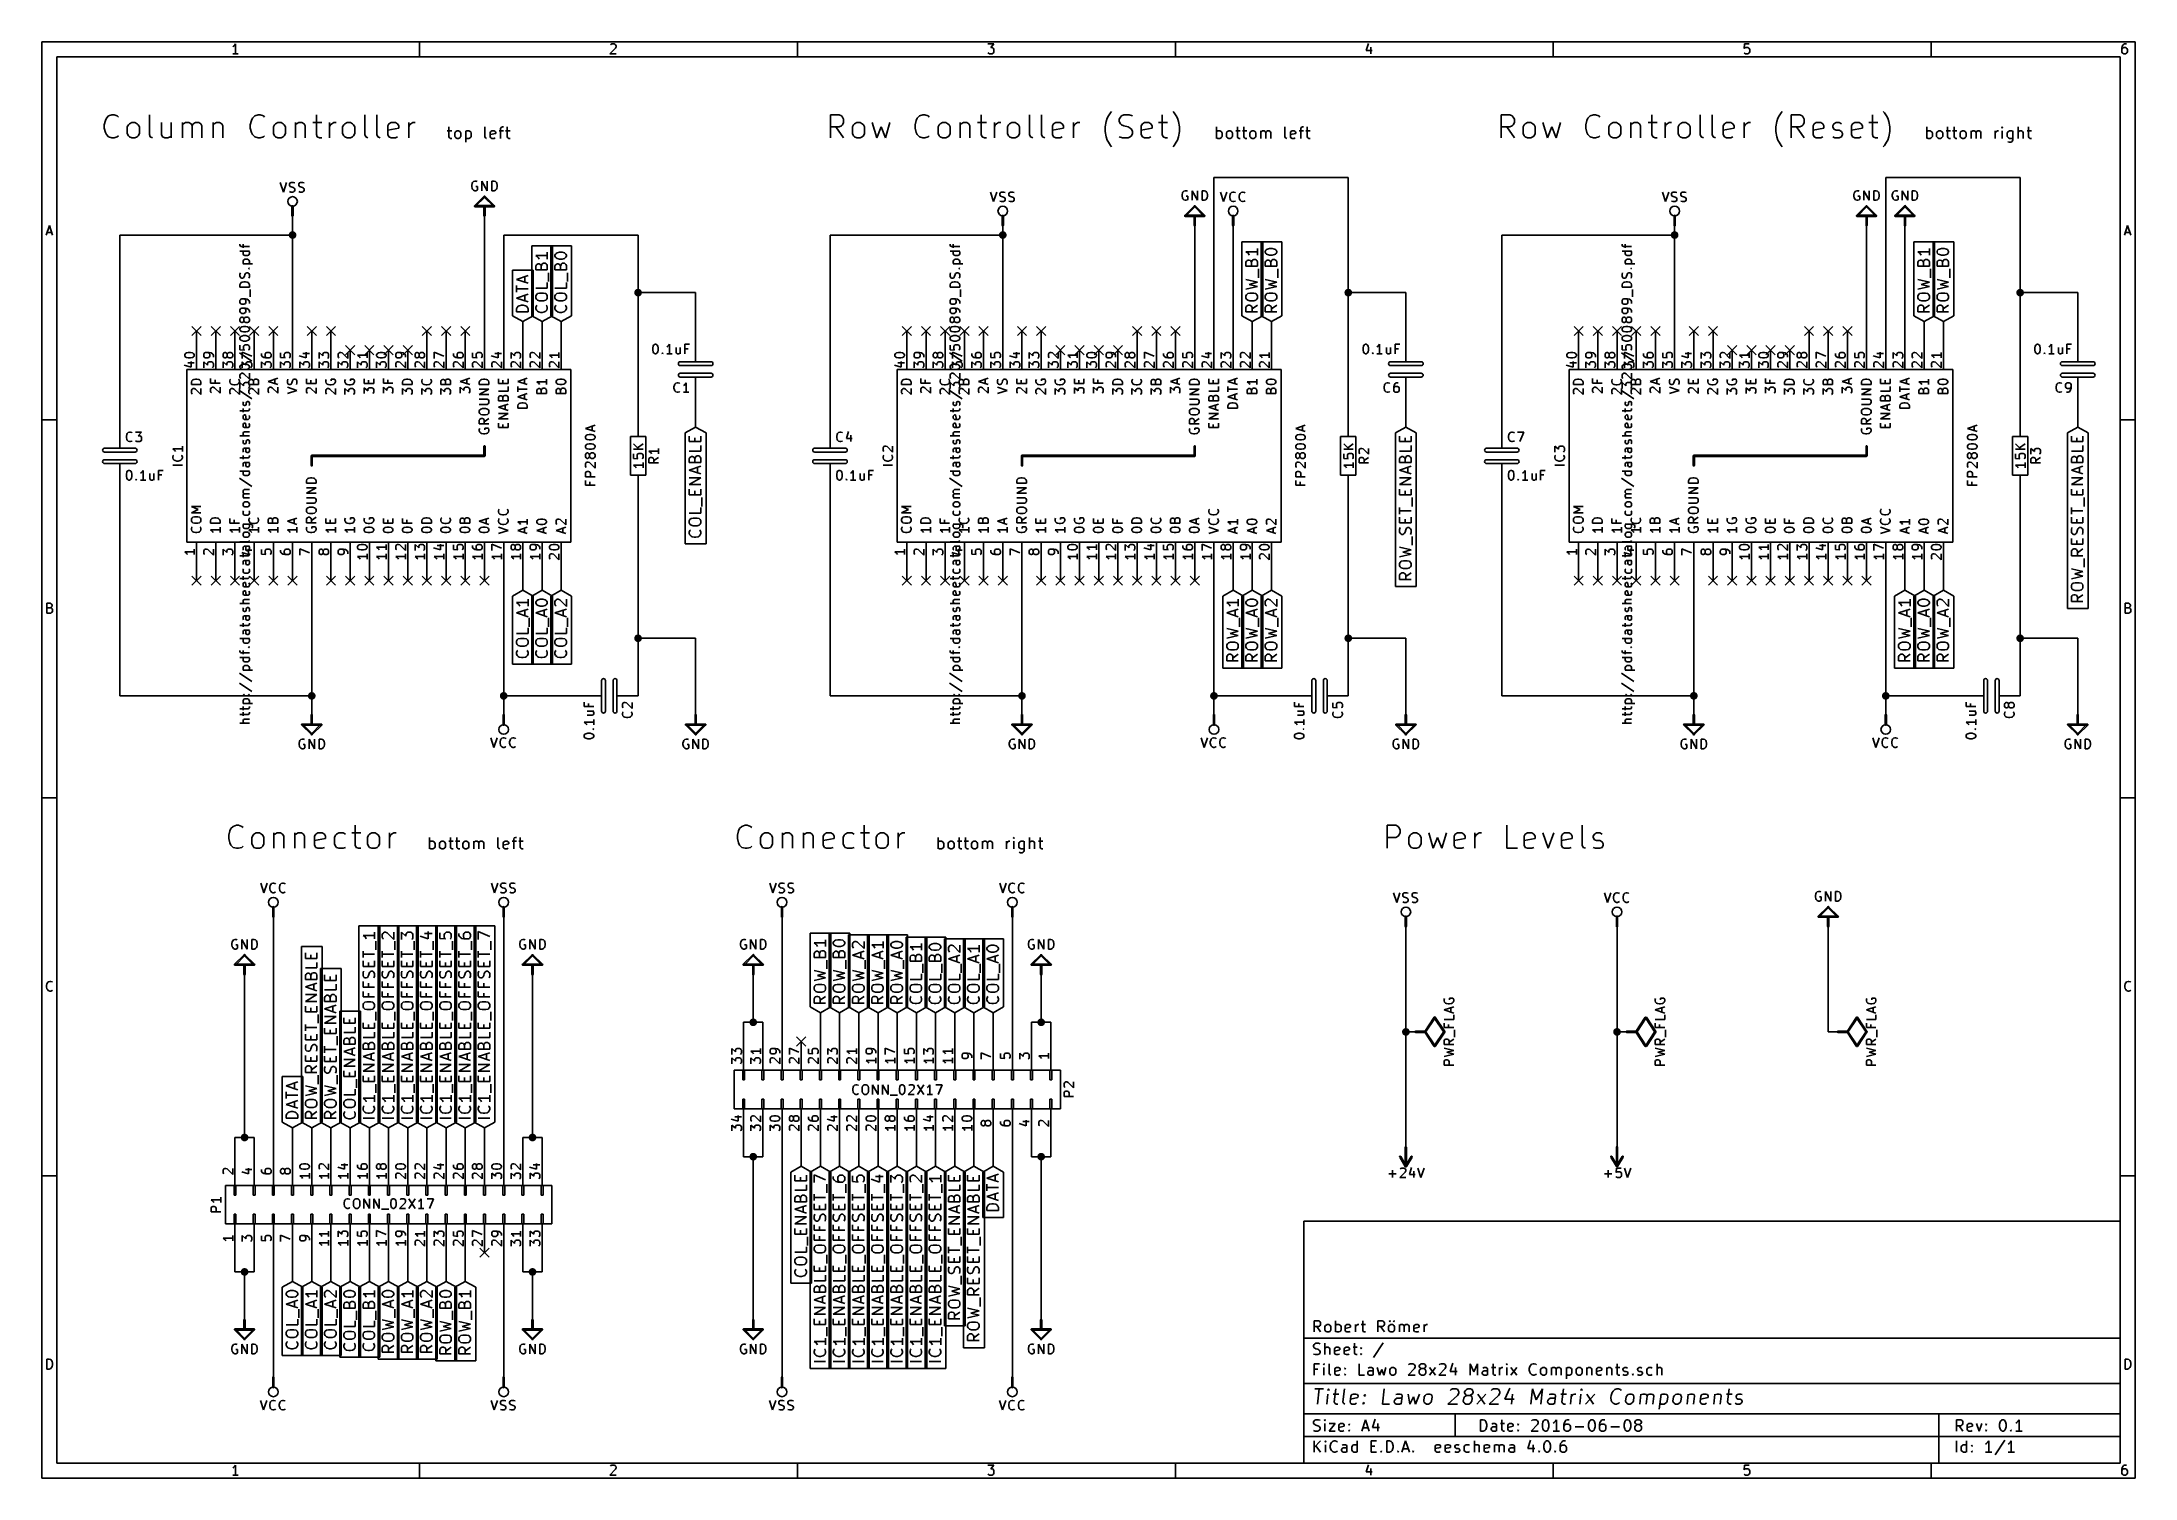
# Model space of a CAD drawing. Extents: x 10 to 287, y -200 to -10.
import ezdxf

# ---------------------------------------------------------------- set-up
doc = ezdxf.new("R2010")
doc.units = 0
doc.header["$MEASUREMENT"] = 0

msp = doc.modelspace()

# ---------------------------------------------------------------- linework, layer by layer
at = {"layer": 'Blue 2'}
for p, q in [((29.8704, -47.6504), (31.0896, -48.8696)), ((31.0896, -47.6504), (29.8704, -48.8696)), ((32.4104, -47.6504), (33.6296, -48.8696)), ((33.6296, -47.6504), (32.4104, -48.8696)), ((34.9504, -47.6504), (36.1696, -48.8696)), ((36.1696, -47.6504), (34.9504, -48.8696)), ((37.4904, -47.6504), (38.7096, -48.8696)), ((38.7096, -47.6504), (37.4904, -48.8696)), ((40.0304, -47.6504), (41.2496, -48.8696)), ((41.2496, -47.6504), (40.0304, -48.8696)), ((45.1104, -47.6504), (46.3296, -48.8696)), ((46.3296, -47.6504), (45.1104, -48.8696)), ((47.6504, -47.6504), (48.8696, -48.8696)), ((48.8696, -47.6504), (47.6504, -48.8696)), ((60.3504, -47.6504), (61.5696, -48.8696)), ((61.5696, -47.6504), (60.3504, -48.8696)), ((62.8904, -47.6504), (64.1096, -48.8696)), ((64.1096, -47.6504), (62.8904, -48.8696)), ((65.4304, -47.6504), (66.6496, -48.8696)), ((66.6496, -47.6504), (65.4304, -48.8696)), ((123.85, -47.6504), (125.07, -48.8696)), ((125.07, -47.6504), (123.85, -48.8696)), ((126.39, -47.6504), (127.61, -48.8696)), ((127.61, -47.6504), (126.39, -48.8696)), ((128.93, -47.6504), (130.15, -48.8696)), ((130.15, -47.6504), (128.93, -48.8696)), ((131.47, -47.6504), (132.69, -48.8696)), ((132.69, -47.6504), (131.47, -48.8696)), ((134.01, -47.6504), (135.23, -48.8696)), ((135.23, -47.6504), (134.01, -48.8696)), ((139.09, -47.6504), (140.31, -48.8696)), ((140.31, -47.6504), (139.09, -48.8696)), ((141.63, -47.6504), (142.85, -48.8696)), ((142.85, -47.6504), (141.63, -48.8696)), ((154.33, -47.6504), (155.55, -48.8696)), ((155.55, -47.6504), (154.33, -48.8696)), ((156.87, -47.6504), (158.09, -48.8696)), ((158.09, -47.6504), (156.87, -48.8696)), ((159.41, -47.6504), (160.63, -48.8696)), ((160.63, -47.6504), (159.41, -48.8696)), ((212.75, -47.6504), (213.97, -48.8696)), ((213.97, -47.6504), (212.75, -48.8696)), ((215.29, -47.6504), (216.51, -48.8696)), ((216.51, -47.6504), (215.29, -48.8696)), ((217.83, -47.6504), (219.05, -48.8696)), ((219.05, -47.6504), (217.83, -48.8696)), ((220.37, -47.6504), (221.59, -48.8696)), ((221.59, -47.6504), (220.37, -48.8696)), ((222.91, -47.6504), (224.13, -48.8696)), ((224.13, -47.6504), (222.91, -48.8696)), ((227.99, -47.6504), (229.21, -48.8696)), ((229.21, -47.6504), (227.99, -48.8696)), ((230.53, -47.6504), (231.75, -48.8696)), ((231.75, -47.6504), (230.53, -48.8696)), ((243.23, -47.6504), (244.45, -48.8696)), ((244.45, -47.6504), (243.23, -48.8696)), ((245.77, -47.6504), (246.99, -48.8696)), ((246.99, -47.6504), (245.77, -48.8696)), ((248.31, -47.6504), (249.53, -48.8696)), ((249.53, -47.6504), (248.31, -48.8696)), ((50.1904, -50.1904), (51.4096, -51.4096)), ((51.4096, -50.1904), (50.1904, -51.4096)), ((52.7304, -50.1904), (53.9496, -51.4096)), ((53.9496, -50.1904), (52.7304, -51.4096)), ((55.2704, -50.1904), (56.4896, -51.4096)), ((56.4896, -50.1904), (55.2704, -51.4096)), ((57.8104, -50.1904), (59.0296, -51.4096)), ((59.0296, -50.1904), (57.8104, -51.4096)), ((144.17, -50.1904), (145.39, -51.4096)), ((145.39, -50.1904), (144.17, -51.4096)), ((146.71, -50.1904), (147.93, -51.4096)), ((147.93, -50.1904), (146.71, -51.4096)), ((149.25, -50.1904), (150.47, -51.4096)), ((150.47, -50.1904), (149.25, -51.4096)), ((151.79, -50.1904), (153.01, -51.4096)), ((153.01, -50.1904), (151.79, -51.4096)), ((233.07, -50.1904), (234.29, -51.4096)), ((234.29, -50.1904), (233.07, -51.4096)), ((235.61, -50.1904), (236.83, -51.4096)), ((236.83, -50.1904), (235.61, -51.4096)), ((238.15, -50.1904), (239.37, -51.4096)), ((239.37, -50.1904), (238.15, -51.4096)), ((240.69, -50.1904), (241.91, -51.4096)), ((241.91, -50.1904), (240.69, -51.4096)), ((29.8704, -80.6704), (31.0896, -81.8896)), ((31.0896, -80.6704), (29.8704, -81.8896)), ((32.4104, -80.6704), (33.6296, -81.8896)), ((33.6296, -80.6704), (32.4104, -81.8896)), ((34.9504, -80.6704), (36.1696, -81.8896)), ((36.1696, -80.6704), (34.9504, -81.8896)), ((37.4904, -80.6704), (38.7096, -81.8896)), ((38.7096, -80.6704), (37.4904, -81.8896)), ((40.0304, -80.6704), (41.2496, -81.8896)), ((41.2496, -80.6704), (40.0304, -81.8896)), ((42.5704, -80.6704), (43.7896, -81.8896)), ((43.7896, -80.6704), (42.5704, -81.8896)), ((47.6504, -80.6704), (48.8696, -81.8896)), ((48.8696, -80.6704), (47.6504, -81.8896)), ((50.1904, -80.6704), (51.4096, -81.8896)), ((51.4096, -80.6704), (50.1904, -81.8896)), ((52.7304, -80.6704), (53.9496, -81.8896)), ((53.9496, -80.6704), (52.7304, -81.8896)), ((55.2704, -80.6704), (56.4896, -81.8896)), ((56.4896, -80.6704), (55.2704, -81.8896)), ((57.8104, -80.6704), (59.0296, -81.8896)), ((59.0296, -80.6704), (57.8104, -81.8896)), ((60.3504, -80.6704), (61.5696, -81.8896)), ((61.5696, -80.6704), (60.3504, -81.8896)), ((62.8904, -80.6704), (64.1096, -81.8896)), ((64.1096, -80.6704), (62.8904, -81.8896)), ((65.4304, -80.6704), (66.6496, -81.8896)), ((66.6496, -80.6704), (65.4304, -81.8896)), ((67.9704, -80.6704), (69.1896, -81.8896)), ((69.1896, -80.6704), (67.9704, -81.8896)), ((123.85, -80.6704), (125.07, -81.8896)), ((125.07, -80.6704), (123.85, -81.8896)), ((126.39, -80.6704), (127.61, -81.8896)), ((127.61, -80.6704), (126.39, -81.8896)), ((128.93, -80.6704), (130.15, -81.8896)), ((130.15, -80.6704), (128.93, -81.8896)), ((131.47, -80.6704), (132.69, -81.8896)), ((132.69, -80.6704), (131.47, -81.8896)), ((134.01, -80.6704), (135.23, -81.8896)), ((135.23, -80.6704), (134.01, -81.8896)), ((136.55, -80.6704), (137.77, -81.8896)), ((137.77, -80.6704), (136.55, -81.8896)), ((141.63, -80.6704), (142.85, -81.8896)), ((142.85, -80.6704), (141.63, -81.8896)), ((144.17, -80.6704), (145.39, -81.8896)), ((145.39, -80.6704), (144.17, -81.8896)), ((146.71, -80.6704), (147.93, -81.8896)), ((147.93, -80.6704), (146.71, -81.8896)), ((149.25, -80.6704), (150.47, -81.8896)), ((150.47, -80.6704), (149.25, -81.8896)), ((151.79, -80.6704), (153.01, -81.8896)), ((153.01, -80.6704), (151.79, -81.8896)), ((154.33, -80.6704), (155.55, -81.8896)), ((155.55, -80.6704), (154.33, -81.8896)), ((156.87, -80.6704), (158.09, -81.8896)), ((158.09, -80.6704), (156.87, -81.8896)), ((159.41, -80.6704), (160.63, -81.8896)), ((160.63, -80.6704), (159.41, -81.8896)), ((161.95, -80.6704), (163.17, -81.8896)), ((163.17, -80.6704), (161.95, -81.8896)), ((212.75, -80.6704), (213.97, -81.8896)), ((213.97, -80.6704), (212.75, -81.8896)), ((215.29, -80.6704), (216.51, -81.8896)), ((216.51, -80.6704), (215.29, -81.8896)), ((217.83, -80.6704), (219.05, -81.8896)), ((219.05, -80.6704), (217.83, -81.8896)), ((220.37, -80.6704), (221.59, -81.8896)), ((221.59, -80.6704), (220.37, -81.8896)), ((222.91, -80.6704), (224.13, -81.8896)), ((224.13, -80.6704), (222.91, -81.8896)), ((225.45, -80.6704), (226.67, -81.8896)), ((226.67, -80.6704), (225.45, -81.8896)), ((230.53, -80.6704), (231.75, -81.8896)), ((231.75, -80.6704), (230.53, -81.8896)), ((233.07, -80.6704), (234.29, -81.8896)), ((234.29, -80.6704), (233.07, -81.8896)), ((235.61, -80.6704), (236.83, -81.8896)), ((236.83, -80.6704), (235.61, -81.8896)), ((238.15, -80.6704), (239.37, -81.8896)), ((239.37, -80.6704), (238.15, -81.8896)), ((240.69, -80.6704), (241.91, -81.8896)), ((241.91, -80.6704), (240.69, -81.8896)), ((243.23, -80.6704), (244.45, -81.8896)), ((244.45, -80.6704), (243.23, -81.8896)), ((245.77, -80.6704), (246.99, -81.8896)), ((246.99, -80.6704), (245.77, -81.8896)), ((248.31, -80.6704), (249.53, -81.8896)), ((249.53, -80.6704), (248.31, -81.8896)), ((250.85, -80.6704), (252.07, -81.8896)), ((252.07, -80.6704), (250.85, -81.8896)), ((109.88, -141.63), (111.1, -142.85)), ((111.1, -141.63), (109.88, -142.85)), ((67.9704, -169.57), (69.1896, -170.79)), ((69.1896, -169.57), (67.9704, -170.79))]:
    msp.add_line(p, q, dxfattribs=at)
at = {"layer": 'Blue 3'}
for p, q in [((151.13, -19.812), (151.409, -19.3802)), ((151.409, -19.3802), (151.562, -19.2278)), ((159.842, -19.3802), (159.69, -19.2278)), ((160.122, -19.812), (159.842, -19.3802)), ((239.878, -19.812), (240.157, -19.3802)), ((240.157, -19.3802), (240.309, -19.2278)), ((253.822, -19.3802), (253.67, -19.2278)), ((254.102, -19.812), (253.822, -19.3802)), ((18.2626, -20.9804), (18.415, -20.3962)), ((18.2626, -21.4122), (18.2626, -20.9804)), ((18.415, -21.9964), (18.2626, -21.4122)), ((18.415, -20.3962), (18.542, -20.0914)), ((18.542, -22.2758), (18.415, -21.9964)), ((18.542, -20.0914), (18.8468, -19.812)), ((18.8468, -19.812), (19.2786, -19.6596)), ((19.2786, -19.6596), (19.558, -19.6596)), ((19.558, -19.6596), (19.9898, -19.812)), ((19.9898, -19.812), (20.1422, -19.9644)), ((21.3106, -21.2598), (21.463, -20.9804)), ((21.3106, -22.1234), (21.3106, -21.2598)), ((21.463, -22.4282), (21.3106, -22.1234)), ((21.463, -20.9804), (21.59, -20.828)), ((21.59, -20.828), (21.8948, -20.6756)), ((21.8948, -20.6756), (22.3266, -20.6756)), ((22.3266, -20.6756), (22.606, -20.828)), ((22.606, -20.828), (22.7584, -20.9804)), ((22.7584, -20.9804), (22.9108, -21.2598)), ((22.9108, -22.1234), (22.7584, -22.4282)), ((22.9108, -21.2598), (22.9108, -22.1234)), ((24.2316, -22.2758), (24.2316, -19.6596)), ((25.8318, -20.6756), (25.8318, -22.2758)), ((27.1272, -20.6756), (27.1272, -22.7076)), ((28.6004, -22.7076), (28.6004, -20.6756)), ((28.6004, -20.9804), (28.7274, -20.828)), ((28.7274, -20.828), (29.0322, -20.6756)), ((29.0322, -20.6756), (29.464, -20.6756)), ((29.464, -20.6756), (29.7434, -20.828)), ((29.7434, -20.828), (29.8958, -21.1074)), ((29.8958, -21.1074), (30.0482, -20.828)), ((29.8958, -21.1074), (29.8958, -22.7076)), ((30.0482, -20.828), (30.3276, -20.6756)), ((30.3276, -20.6756), (30.7594, -20.6756)), ((30.7594, -20.6756), (31.0642, -20.828)), ((31.0642, -20.828), (31.1912, -21.1074)), ((31.1912, -21.1074), (31.1912, -22.7076)), ((32.6644, -20.6756), (32.6644, -22.7076)), ((32.6644, -20.9804), (32.7914, -20.828)), ((32.7914, -20.828), (33.0962, -20.6756)), ((33.0962, -20.6756), (33.528, -20.6756)), ((33.528, -20.6756), (33.8074, -20.828)), ((33.8074, -20.828), (33.9598, -21.1074)), ((33.9598, -21.1074), (33.9598, -22.7076)), ((37.592, -20.9804), (37.7444, -20.3962)), ((37.592, -21.4122), (37.592, -20.9804)), ((37.7444, -21.9964), (37.592, -21.4122)), ((37.7444, -20.3962), (37.8714, -20.0914)), ((37.8714, -22.2758), (37.7444, -21.9964)), ((37.8714, -20.0914), (38.1762, -19.812)), ((38.1762, -19.812), (38.608, -19.6596)), ((38.608, -19.6596), (38.8874, -19.6596)), ((38.8874, -19.6596), (39.3192, -19.812)), ((39.3192, -19.812), (39.4716, -19.9644)), ((40.64, -21.2598), (40.7924, -20.9804)), ((40.64, -22.1234), (40.64, -21.2598)), ((40.7924, -22.4282), (40.64, -22.1234)), ((40.7924, -20.9804), (40.9194, -20.828)), ((40.9194, -20.828), (41.2242, -20.6756)), ((41.2242, -20.6756), (41.656, -20.6756)), ((41.656, -20.6756), (41.9354, -20.828)), ((41.9354, -20.828), (42.0878, -20.9804)), ((42.0878, -20.9804), (42.2402, -21.2598)), ((42.2402, -22.1234), (42.0878, -22.4282)), ((42.2402, -21.2598), (42.2402, -22.1234)), ((43.561, -20.6756), (43.561, -22.7076)), ((43.561, -20.9804), (43.688, -20.828)), ((43.688, -20.828), (43.9928, -20.6756)), ((43.9928, -20.6756), (44.4246, -20.6756)), ((44.4246, -20.6756), (44.704, -20.828)), ((44.704, -20.828), (44.8564, -21.1074)), ((44.8564, -21.1074), (44.8564, -22.7076)), ((45.8724, -20.6756), (47.0408, -20.6756)), ((46.3296, -19.6596), (46.3296, -22.2758)), ((48.0822, -22.7076), (48.0822, -20.6756)), ((48.0822, -21.2598), (48.2092, -20.9804)), ((48.2092, -20.9804), (48.3616, -20.828)), ((48.3616, -20.828), (48.641, -20.6756)), ((48.641, -20.6756), (48.9458, -20.6756)), ((49.8094, -21.2598), (49.9618, -20.9804)), ((49.8094, -22.1234), (49.8094, -21.2598)), ((49.9618, -22.4282), (49.8094, -22.1234)), ((49.9618, -20.9804), (50.0888, -20.828)), ((50.0888, -20.828), (50.3936, -20.6756)), ((50.3936, -20.6756), (50.8254, -20.6756)), ((50.8254, -20.6756), (51.1048, -20.828)), ((51.1048, -20.828), (51.2572, -20.9804)), ((51.2572, -20.9804), (51.4096, -21.2598)), ((51.4096, -22.1234), (51.2572, -22.4282)), ((51.4096, -21.2598), (51.4096, -22.1234)), ((52.7304, -22.2758), (52.7304, -19.6596)), ((54.3306, -22.2758), (54.3306, -19.6596)), ((55.7784, -21.1074), (55.9308, -20.828)), ((55.7784, -22.2758), (55.7784, -21.1074)), ((57.2262, -21.4122), (55.7784, -21.6916)), ((55.9308, -20.828), (56.2102, -20.6756)), ((56.2102, -20.6756), (56.7944, -20.6756)), ((56.7944, -20.6756), (57.0738, -20.828)), ((57.0738, -20.828), (57.2262, -21.1074)), ((57.2262, -21.1074), (57.2262, -21.4122)), ((58.547, -22.7076), (58.547, -20.6756)), ((58.547, -21.2598), (58.674, -20.9804)), ((58.674, -20.9804), (58.8264, -20.828)), ((58.8264, -20.828), (59.1058, -20.6756)), ((59.1058, -20.6756), (59.4106, -20.6756)), ((63.6524, -21.7678), (64.2366, -21.7678)), ((63.8556, -21.2598), (63.8556, -22.5806)), ((64.643, -22.0726), (64.7192, -21.9202)), ((64.643, -22.5044), (64.643, -22.0726)), ((64.7192, -21.9202), (64.7954, -21.844)), ((64.7954, -21.844), (64.9478, -21.7678)), ((64.9478, -21.7678), (65.151, -21.7678)), ((65.151, -21.7678), (65.3034, -21.844)), ((65.3034, -21.844), (65.3796, -21.9202)), ((65.3796, -21.9202), (65.4558, -22.0726)), ((65.4558, -22.0726), (65.4558, -22.5044)), ((66.0908, -21.7678), (66.0908, -23.2918)), ((66.0908, -21.844), (66.2432, -21.7678)), ((66.2432, -21.7678), (66.5226, -21.7678)), ((66.5226, -21.7678), (66.675, -21.844)), ((66.675, -21.844), (66.7512, -21.9202)), ((66.7512, -21.9202), (66.8274, -22.0726)), ((66.8274, -22.0726), (66.8274, -22.5044)), ((68.6308, -22.5806), (68.6308, -21.2598)), ((69.342, -21.9964), (69.4182, -21.844)), ((69.342, -22.5806), (69.342, -21.9964)), ((70.0786, -22.1234), (69.342, -22.2758)), ((69.4182, -21.844), (69.5706, -21.7678)), ((69.5706, -21.7678), (69.85, -21.7678)), ((69.85, -21.7678), (70.0024, -21.844)), ((70.0024, -21.844), (70.0786, -21.9964)), ((70.0786, -21.9964), (70.0786, -22.1234)), ((70.5104, -21.7678), (71.0946, -21.7678)), ((70.7136, -21.4884), (70.7898, -21.336)), ((70.7136, -22.7838), (70.7136, -21.4884)), ((70.7898, -21.336), (70.9422, -21.2598)), ((70.9422, -21.2598), (71.0946, -21.2598)), ((71.374, -21.7678), (71.9582, -21.7678)), ((71.5772, -21.2598), (71.5772, -22.5806)), ((114.376, -22.7076), (114.376, -19.6596)), ((114.376, -19.6596), (115.519, -19.6596)), ((115.519, -21.2598), (114.376, -21.2598)), ((116.103, -22.7076), (115.087, -21.2598)), ((115.519, -19.6596), (115.824, -19.812)), ((115.824, -21.1074), (115.519, -21.2598)), ((115.824, -19.812), (115.951, -19.9644)), ((115.951, -20.9804), (115.824, -21.1074)), ((115.951, -19.9644), (116.103, -20.2438)), ((116.103, -20.6756), (115.951, -20.9804)), ((116.103, -20.2438), (116.103, -20.6756)), ((117.272, -21.2598), (117.424, -20.9804)), ((117.272, -22.1234), (117.272, -21.2598)), ((117.424, -22.4282), (117.272, -22.1234)), ((117.424, -20.9804), (117.551, -20.828)), ((117.551, -20.828), (117.856, -20.6756)), ((117.856, -20.6756), (118.288, -20.6756)), ((118.288, -20.6756), (118.567, -20.828)), ((118.567, -20.828), (118.72, -20.9804)), ((118.72, -20.9804), (118.872, -21.2598)), ((118.872, -22.1234), (118.72, -22.4282)), ((118.872, -21.2598), (118.872, -22.1234)), ((119.888, -20.6756), (120.472, -22.7076)), ((120.472, -22.7076), (121.056, -21.2598)), ((121.056, -21.2598), (121.641, -22.7076)), ((121.641, -22.7076), (122.225, -20.6756)), ((125.552, -20.9804), (125.705, -20.3962)), ((125.552, -21.4122), (125.552, -20.9804)), ((125.705, -21.9964), (125.552, -21.4122)), ((125.705, -20.3962), (125.832, -20.0914)), ((125.832, -22.2758), (125.705, -21.9964)), ((125.832, -20.0914), (126.136, -19.812)), ((126.136, -19.812), (126.568, -19.6596)), ((126.568, -19.6596), (126.848, -19.6596)), ((126.848, -19.6596), (127.279, -19.812)), ((127.279, -19.812), (127.432, -19.9644)), ((128.6, -21.2598), (128.753, -20.9804)), ((128.6, -22.1234), (128.6, -21.2598)), ((128.753, -22.4282), (128.6, -22.1234)), ((128.753, -20.9804), (128.88, -20.828)), ((128.88, -20.828), (129.184, -20.6756)), ((129.184, -20.6756), (129.616, -20.6756)), ((129.616, -20.6756), (129.896, -20.828)), ((129.896, -20.828), (130.048, -20.9804)), ((130.048, -20.9804), (130.2, -21.2598)), ((130.2, -22.1234), (130.048, -22.4282)), ((130.2, -21.2598), (130.2, -22.1234)), ((131.521, -20.6756), (131.521, -22.7076)), ((131.521, -20.9804), (131.648, -20.828)), ((131.648, -20.828), (131.953, -20.6756)), ((131.953, -20.6756), (132.385, -20.6756)), ((132.385, -20.6756), (132.664, -20.828)), ((132.664, -20.828), (132.817, -21.1074)), ((132.817, -21.1074), (132.817, -22.7076)), ((133.833, -20.6756), (135.001, -20.6756)), ((134.29, -19.6596), (134.29, -22.2758)), ((136.042, -22.7076), (136.042, -20.6756)), ((136.042, -21.2598), (136.169, -20.9804)), ((136.169, -20.9804), (136.322, -20.828)), ((136.322, -20.828), (136.601, -20.6756)), ((136.601, -20.6756), (136.906, -20.6756)), ((137.77, -21.2598), (137.922, -20.9804)), ((137.77, -22.1234), (137.77, -21.2598)), ((137.922, -22.4282), (137.77, -22.1234)), ((137.922, -20.9804), (138.049, -20.828)), ((138.049, -20.828), (138.354, -20.6756)), ((138.354, -20.6756), (138.786, -20.6756)), ((138.786, -20.6756), (139.065, -20.828)), ((139.065, -20.828), (139.217, -20.9804)), ((139.217, -20.9804), (139.37, -21.2598)), ((139.37, -22.1234), (139.217, -22.4282)), ((139.37, -21.2598), (139.37, -22.1234)), ((140.691, -22.2758), (140.691, -19.6596)), ((142.291, -22.2758), (142.291, -19.6596)), ((143.739, -21.1074), (143.891, -20.828)), ((143.739, -22.2758), (143.739, -21.1074)), ((145.186, -21.4122), (143.739, -21.6916)), ((143.891, -20.828), (144.17, -20.6756)), ((144.17, -20.6756), (144.755, -20.6756)), ((144.755, -20.6756), (145.034, -20.828)), ((145.034, -20.828), (145.186, -21.1074)), ((145.186, -21.1074), (145.186, -21.4122)), ((146.507, -22.7076), (146.507, -20.6756)), ((146.507, -21.2598), (146.634, -20.9804)), ((146.634, -20.9804), (146.787, -20.828)), ((146.787, -20.828), (147.066, -20.6756)), ((147.066, -20.6756), (147.371, -20.6756)), ((150.698, -21.2598), (150.825, -20.5486)), ((150.698, -21.844), (150.698, -21.2598)), ((150.825, -22.5806), (150.698, -21.844)), ((150.825, -20.5486), (150.978, -20.0914)), ((150.978, -20.0914), (151.13, -19.812)), ((152.578, -20.2438), (152.73, -19.9644)), ((152.578, -20.5486), (152.578, -20.2438)), ((152.73, -20.828), (152.578, -20.5486)), ((152.73, -19.9644), (152.857, -19.812)), ((152.857, -20.9804), (152.73, -20.828)), ((152.857, -19.812), (153.162, -19.6596)), ((153.162, -21.1074), (152.857, -20.9804)), ((153.162, -19.6596), (153.873, -19.6596)), ((153.746, -21.2598), (153.162, -21.1074)), ((154.026, -21.4122), (153.746, -21.2598)), ((153.873, -19.6596), (154.305, -19.812)), ((154.178, -21.5646), (154.026, -21.4122)), ((154.305, -21.844), (154.178, -21.5646)), ((154.178, -22.4282), (154.305, -22.1234)), ((154.305, -22.1234), (154.305, -21.844)), ((155.473, -21.1074), (155.626, -20.828)), ((155.473, -22.2758), (155.473, -21.1074)), ((156.921, -21.4122), (155.473, -21.6916)), ((155.626, -20.828), (155.905, -20.6756)), ((155.905, -20.6756), (156.489, -20.6756)), ((156.489, -20.6756), (156.769, -20.828)), ((156.769, -20.828), (156.921, -21.1074)), ((156.921, -21.1074), (156.921, -21.4122)), ((157.785, -20.6756), (158.953, -20.6756)), ((158.242, -19.6596), (158.242, -22.2758)), ((160.274, -20.0914), (160.122, -19.812)), ((160.426, -20.5486), (160.274, -20.0914)), ((160.553, -21.2598), (160.426, -20.5486)), ((160.426, -22.5806), (160.553, -21.844)), ((160.553, -21.844), (160.553, -21.2598)), ((165.456, -22.7838), (165.456, -21.2598)), ((165.456, -21.844), (165.608, -21.7678)), ((165.608, -21.7678), (165.887, -21.7678)), ((165.887, -21.7678), (166.04, -21.844)), ((166.04, -21.844), (166.116, -21.9202)), ((166.116, -21.9202), (166.192, -22.0726)), ((166.192, -22.0726), (166.192, -22.5044)), ((166.751, -22.0726), (166.827, -21.9202)), ((166.751, -22.5044), (166.751, -22.0726)), ((166.827, -21.9202), (166.903, -21.844)), ((166.903, -21.844), (167.056, -21.7678)), ((167.056, -21.7678), (167.259, -21.7678)), ((167.259, -21.7678), (167.411, -21.844)), ((167.411, -21.844), (167.488, -21.9202)), ((167.488, -21.9202), (167.564, -22.0726)), ((167.564, -22.0726), (167.564, -22.5044)), ((167.996, -21.7678), (168.58, -21.7678)), ((168.199, -21.2598), (168.199, -22.5806)), ((168.859, -21.7678), (169.443, -21.7678)), ((169.062, -21.2598), (169.062, -22.5806)), ((169.85, -22.0726), (169.926, -21.9202)), ((169.85, -22.5044), (169.85, -22.0726)), ((169.926, -21.9202), (170.002, -21.844)), ((170.002, -21.844), (170.155, -21.7678)), ((170.155, -21.7678), (170.358, -21.7678)), ((170.358, -21.7678), (170.51, -21.844)), ((170.51, -21.844), (170.586, -21.9202)), ((170.586, -21.9202), (170.663, -22.0726)), ((170.663, -22.0726), (170.663, -22.5044)), ((171.298, -22.7838), (171.298, -21.7678)), ((171.298, -21.9202), (171.374, -21.844)), ((171.374, -21.844), (171.526, -21.7678)), ((171.526, -21.7678), (171.729, -21.7678)), ((171.729, -21.7678), (171.882, -21.844)), ((171.882, -21.844), (171.958, -21.9964)), ((171.958, -21.9964), (172.034, -21.844)), ((171.958, -21.9964), (171.958, -22.7838)), ((172.034, -21.844), (172.187, -21.7678)), ((172.187, -21.7678), (172.39, -21.7678)), ((172.39, -21.7678), (172.542, -21.844)), ((172.542, -21.844), (172.618, -21.9964)), ((172.618, -21.9964), (172.618, -22.7838)), ((174.498, -22.5806), (174.498, -21.2598)), ((175.209, -21.9964), (175.285, -21.844)), ((175.209, -22.5806), (175.209, -21.9964)), ((175.946, -22.1234), (175.209, -22.2758)), ((175.285, -21.844), (175.438, -21.7678)), ((175.438, -21.7678), (175.717, -21.7678)), ((175.717, -21.7678), (175.87, -21.844)), ((175.87, -21.844), (175.946, -21.9964)), ((175.946, -21.9964), (175.946, -22.1234)), ((176.378, -21.7678), (176.962, -21.7678)), ((176.581, -21.4884), (176.657, -21.336)), ((176.581, -22.7838), (176.581, -21.4884)), ((176.657, -21.336), (176.809, -21.2598)), ((176.809, -21.2598), (176.962, -21.2598)), ((177.241, -21.7678), (177.825, -21.7678)), ((177.444, -21.2598), (177.444, -22.5806)), ((203.124, -22.7076), (203.124, -19.6596)), ((203.124, -19.6596), (204.267, -19.6596)), ((204.267, -21.2598), (203.124, -21.2598)), ((204.851, -22.7076), (203.835, -21.2598)), ((204.267, -19.6596), (204.572, -19.812)), ((204.572, -21.1074), (204.267, -21.2598)), ((204.572, -19.812), (204.699, -19.9644)), ((204.699, -20.9804), (204.572, -21.1074)), ((204.699, -19.9644), (204.851, -20.2438)), ((204.851, -20.6756), (204.699, -20.9804)), ((204.851, -20.2438), (204.851, -20.6756)), ((206.019, -21.2598), (206.172, -20.9804)), ((206.019, -22.1234), (206.019, -21.2598)), ((206.172, -22.4282), (206.019, -22.1234)), ((206.172, -20.9804), (206.299, -20.828)), ((206.299, -20.828), (206.604, -20.6756)), ((206.604, -20.6756), (207.035, -20.6756)), ((207.035, -20.6756), (207.315, -20.828)), ((207.315, -20.828), (207.467, -20.9804)), ((207.467, -20.9804), (207.62, -21.2598)), ((207.62, -22.1234), (207.467, -22.4282)), ((207.62, -21.2598), (207.62, -22.1234)), ((208.636, -20.6756), (209.22, -22.7076)), ((209.22, -22.7076), (209.804, -21.2598)), ((209.804, -21.2598), (210.388, -22.7076)), ((210.388, -22.7076), (210.972, -20.6756)), ((214.3, -20.9804), (214.452, -20.3962)), ((214.3, -21.4122), (214.3, -20.9804)), ((214.452, -21.9964), (214.3, -21.4122)), ((214.452, -20.3962), (214.579, -20.0914)), ((214.579, -22.2758), (214.452, -21.9964)), ((214.579, -20.0914), (214.884, -19.812)), ((214.884, -19.812), (215.316, -19.6596)), ((215.316, -19.6596), (215.595, -19.6596)), ((215.595, -19.6596), (216.027, -19.812)), ((216.027, -19.812), (216.179, -19.9644)), ((217.348, -21.2598), (217.5, -20.9804)), ((217.348, -22.1234), (217.348, -21.2598)), ((217.5, -22.4282), (217.348, -22.1234)), ((217.5, -20.9804), (217.627, -20.828)), ((217.627, -20.828), (217.932, -20.6756)), ((217.932, -20.6756), (218.364, -20.6756)), ((218.364, -20.6756), (218.643, -20.828)), ((218.643, -20.828), (218.796, -20.9804)), ((218.796, -20.9804), (218.948, -21.2598)), ((218.948, -22.1234), (218.796, -22.4282)), ((218.948, -21.2598), (218.948, -22.1234)), ((220.269, -20.6756), (220.269, -22.7076)), ((220.269, -20.9804), (220.396, -20.828)), ((220.396, -20.828), (220.701, -20.6756)), ((220.701, -20.6756), (221.132, -20.6756)), ((221.132, -20.6756), (221.412, -20.828)), ((221.412, -20.828), (221.564, -21.1074)), ((221.564, -21.1074), (221.564, -22.7076)), ((222.58, -20.6756), (223.749, -20.6756)), ((223.037, -19.6596), (223.037, -22.2758)), ((224.79, -22.7076), (224.79, -20.6756)), ((224.79, -21.2598), (224.917, -20.9804)), ((224.917, -20.9804), (225.069, -20.828)), ((225.069, -20.828), (225.349, -20.6756)), ((225.349, -20.6756), (225.654, -20.6756)), ((226.517, -21.2598), (226.67, -20.9804)), ((226.517, -22.1234), (226.517, -21.2598)), ((226.67, -22.4282), (226.517, -22.1234)), ((226.67, -20.9804), (226.797, -20.828)), ((226.797, -20.828), (227.101, -20.6756)), ((227.101, -20.6756), (227.533, -20.6756)), ((227.533, -20.6756), (227.813, -20.828)), ((227.813, -20.828), (227.965, -20.9804)), ((227.965, -20.9804), (228.117, -21.2598)), ((228.117, -22.1234), (227.965, -22.4282)), ((228.117, -21.2598), (228.117, -22.1234)), ((229.438, -22.2758), (229.438, -19.6596)), ((231.038, -22.2758), (231.038, -19.6596)), ((232.486, -21.1074), (232.639, -20.828)), ((232.486, -22.2758), (232.486, -21.1074)), ((233.934, -21.4122), (232.486, -21.6916)), ((232.639, -20.828), (232.918, -20.6756)), ((232.918, -20.6756), (233.502, -20.6756)), ((233.502, -20.6756), (233.782, -20.828)), ((233.782, -20.828), (233.934, -21.1074)), ((233.934, -21.1074), (233.934, -21.4122)), ((235.255, -22.7076), (235.255, -20.6756)), ((235.255, -21.2598), (235.382, -20.9804)), ((235.382, -20.9804), (235.534, -20.828)), ((235.534, -20.828), (235.814, -20.6756)), ((235.814, -20.6756), (236.118, -20.6756)), ((239.446, -21.2598), (239.573, -20.5486)), ((239.446, -21.844), (239.446, -21.2598)), ((239.573, -22.5806), (239.446, -21.844)), ((239.573, -20.5486), (239.725, -20.0914)), ((239.725, -20.0914), (239.878, -19.812)), ((241.478, -22.7076), (241.478, -19.6596)), ((241.478, -19.6596), (242.621, -19.6596)), ((242.621, -21.2598), (241.478, -21.2598)), ((243.205, -22.7076), (242.189, -21.2598)), ((242.621, -19.6596), (242.926, -19.812)), ((242.926, -21.1074), (242.621, -21.2598)), ((242.926, -19.812), (243.053, -19.9644)), ((243.053, -20.9804), (242.926, -21.1074)), ((243.053, -19.9644), (243.205, -20.2438)), ((243.205, -20.6756), (243.053, -20.9804)), ((243.205, -20.2438), (243.205, -20.6756)), ((244.373, -21.1074), (244.526, -20.828)), ((244.373, -22.2758), (244.373, -21.1074)), ((245.821, -21.4122), (244.373, -21.6916)), ((244.526, -20.828), (244.805, -20.6756)), ((244.805, -20.6756), (245.389, -20.6756)), ((245.389, -20.6756), (245.669, -20.828)), ((245.669, -20.828), (245.821, -21.1074)), ((245.821, -21.1074), (245.821, -21.4122)), ((246.99, -21.1074), (247.142, -20.828)), ((246.99, -21.2598), (246.99, -21.1074)), ((247.142, -21.5646), (246.99, -21.2598)), ((247.142, -20.828), (247.421, -20.6756)), ((247.421, -21.6916), (247.142, -21.5646)), ((247.421, -20.6756), (247.853, -20.6756)), ((247.853, -21.6916), (247.421, -21.6916)), ((247.853, -20.6756), (248.158, -20.828)), ((248.158, -21.844), (247.853, -21.6916)), ((248.285, -22.1234), (248.158, -21.844)), ((248.285, -22.2758), (248.285, -22.1234)), ((249.453, -21.1074), (249.606, -20.828)), ((249.453, -22.2758), (249.453, -21.1074)), ((250.901, -21.4122), (249.453, -21.6916)), ((249.606, -20.828), (249.885, -20.6756)), ((249.885, -20.6756), (250.469, -20.6756)), ((250.469, -20.6756), (250.749, -20.828)), ((250.749, -20.828), (250.901, -21.1074)), ((250.901, -21.1074), (250.901, -21.4122)), ((251.765, -20.6756), (252.933, -20.6756)), ((252.222, -19.6596), (252.222, -22.2758)), ((254.254, -20.0914), (254.102, -19.812)), ((254.406, -20.5486), (254.254, -20.0914)), ((254.533, -21.2598), (254.406, -20.5486)), ((254.406, -22.5806), (254.533, -21.844)), ((254.533, -21.844), (254.533, -21.2598)), ((259.436, -22.7838), (259.436, -21.2598)), ((259.436, -21.844), (259.588, -21.7678)), ((259.588, -21.7678), (259.867, -21.7678)), ((259.867, -21.7678), (260.02, -21.844)), ((260.02, -21.844), (260.096, -21.9202)), ((260.096, -21.9202), (260.172, -22.0726)), ((260.172, -22.0726), (260.172, -22.5044)), ((260.731, -22.0726), (260.807, -21.9202)), ((260.731, -22.5044), (260.731, -22.0726)), ((260.807, -21.9202), (260.883, -21.844)), ((260.883, -21.844), (261.036, -21.7678)), ((261.036, -21.7678), (261.239, -21.7678)), ((261.239, -21.7678), (261.391, -21.844)), ((261.391, -21.844), (261.468, -21.9202)), ((261.468, -21.9202), (261.544, -22.0726)), ((261.544, -22.0726), (261.544, -22.5044)), ((261.976, -21.7678), (262.56, -21.7678)), ((262.179, -21.2598), (262.179, -22.5806)), ((262.839, -21.7678), (263.423, -21.7678)), ((263.042, -21.2598), (263.042, -22.5806)), ((263.83, -22.0726), (263.906, -21.9202)), ((263.83, -22.5044), (263.83, -22.0726)), ((263.906, -21.9202), (263.982, -21.844)), ((263.982, -21.844), (264.135, -21.7678)), ((264.135, -21.7678), (264.338, -21.7678)), ((264.338, -21.7678), (264.49, -21.844)), ((264.49, -21.844), (264.566, -21.9202)), ((264.566, -21.9202), (264.643, -22.0726)), ((264.643, -22.0726), (264.643, -22.5044)), ((265.278, -22.7838), (265.278, -21.7678)), ((265.278, -21.9202), (265.354, -21.844)), ((265.354, -21.844), (265.506, -21.7678)), ((265.506, -21.7678), (265.709, -21.7678)), ((265.709, -21.7678), (265.862, -21.844)), ((265.862, -21.844), (265.938, -21.9964)), ((265.938, -21.9964), (266.014, -21.844)), ((265.938, -21.9964), (265.938, -22.7838)), ((266.014, -21.844), (266.167, -21.7678)), ((266.167, -21.7678), (266.37, -21.7678)), ((266.37, -21.7678), (266.522, -21.844)), ((266.522, -21.844), (266.598, -21.9964)), ((266.598, -21.9964), (266.598, -22.7838)), ((268.478, -22.7838), (268.478, -21.7678)), ((268.478, -22.0726), (268.554, -21.9202)), ((268.554, -21.9202), (268.63, -21.844)), ((268.63, -21.844), (268.783, -21.7678)), ((268.783, -21.7678), (268.91, -21.7678)), ((269.418, -21.2598), (269.342, -21.336)), ((269.342, -21.336), (269.418, -21.4122)), ((269.494, -21.336), (269.418, -21.2598)), ((269.418, -21.2598), (269.418, -21.4122)), ((269.418, -21.4122), (269.494, -21.336)), ((269.418, -22.7838), (269.418, -21.7678)), ((270.078, -22.0726), (270.154, -21.9202)), ((270.078, -22.5044), (270.078, -22.0726)), ((270.154, -21.9202), (270.231, -21.844)), ((270.231, -21.844), (270.383, -21.7678)), ((270.383, -21.7678), (270.662, -21.7678)), ((270.662, -21.7678), (270.815, -21.844)), ((270.815, -21.7678), (270.815, -23.0124)), ((271.526, -22.7838), (271.526, -21.2598)), ((271.602, -21.844), (271.526, -21.9202)), ((271.755, -21.7678), (271.602, -21.844)), ((271.958, -21.7678), (271.755, -21.7678)), ((272.11, -21.844), (271.958, -21.7678)), ((272.186, -21.9964), (272.11, -21.844)), ((272.186, -22.7838), (272.186, -21.9964)), ((272.694, -21.7678), (273.279, -21.7678)), ((272.898, -21.2598), (272.898, -22.5806)), ((18.8468, -22.5806), (18.542, -22.2758)), ((19.2786, -22.7076), (18.8468, -22.5806)), ((19.558, -22.7076), (19.2786, -22.7076)), ((19.9898, -22.5806), (19.558, -22.7076)), ((20.1422, -22.4282), (19.9898, -22.5806)), ((21.59, -22.5806), (21.463, -22.4282)), ((21.8948, -22.7076), (21.59, -22.5806)), ((22.3266, -22.7076), (21.8948, -22.7076)), ((22.606, -22.5806), (22.3266, -22.7076)), ((22.7584, -22.4282), (22.606, -22.5806)), ((24.3586, -22.5806), (24.2316, -22.2758)), ((24.6634, -22.7076), (24.3586, -22.5806)), ((25.8318, -22.2758), (25.9588, -22.5806)), ((25.9588, -22.5806), (26.2636, -22.7076)), ((26.2636, -22.7076), (26.6954, -22.7076)), ((26.6954, -22.7076), (26.9748, -22.5806)), ((26.9748, -22.5806), (27.1272, -22.4282)), ((38.1762, -22.5806), (37.8714, -22.2758)), ((38.608, -22.7076), (38.1762, -22.5806)), ((38.8874, -22.7076), (38.608, -22.7076)), ((39.3192, -22.5806), (38.8874, -22.7076)), ((39.4716, -22.4282), (39.3192, -22.5806)), ((40.9194, -22.5806), (40.7924, -22.4282)), ((41.2242, -22.7076), (40.9194, -22.5806)), ((41.656, -22.7076), (41.2242, -22.7076)), ((41.9354, -22.5806), (41.656, -22.7076)), ((42.0878, -22.4282), (41.9354, -22.5806)), ((46.3296, -22.2758), (46.4566, -22.5806)), ((46.4566, -22.5806), (46.7614, -22.7076)), ((46.7614, -22.7076), (47.0408, -22.7076)), ((50.0888, -22.5806), (49.9618, -22.4282)), ((50.3936, -22.7076), (50.0888, -22.5806)), ((50.8254, -22.7076), (50.3936, -22.7076)), ((51.1048, -22.5806), (50.8254, -22.7076)), ((51.2572, -22.4282), (51.1048, -22.5806)), ((52.8574, -22.5806), (52.7304, -22.2758)), ((53.1622, -22.7076), (52.8574, -22.5806)), ((54.4576, -22.5806), (54.3306, -22.2758)), ((54.7624, -22.7076), (54.4576, -22.5806)), ((55.9308, -22.5806), (55.7784, -22.2758)), ((56.2102, -22.7076), (55.9308, -22.5806)), ((56.7944, -22.7076), (56.2102, -22.7076)), ((57.0738, -22.5806), (56.7944, -22.7076)), ((63.8556, -22.5806), (63.9318, -22.7076)), ((63.9318, -22.7076), (64.0842, -22.7838)), ((64.0842, -22.7838), (64.2366, -22.7838)), ((64.7192, -22.6314), (64.643, -22.5044)), ((64.7954, -22.7076), (64.7192, -22.6314)), ((64.9478, -22.7838), (64.7954, -22.7076)), ((65.151, -22.7838), (64.9478, -22.7838)), ((65.3034, -22.7076), (65.151, -22.7838)), ((65.3796, -22.6314), (65.3034, -22.7076)), ((65.4558, -22.5044), (65.3796, -22.6314)), ((66.2432, -22.7838), (66.0908, -22.7076)), ((66.5226, -22.7838), (66.2432, -22.7838)), ((66.675, -22.7076), (66.5226, -22.7838)), ((66.7512, -22.6314), (66.675, -22.7076)), ((66.8274, -22.5044), (66.7512, -22.6314)), ((68.707, -22.7076), (68.6308, -22.5806)), ((68.8594, -22.7838), (68.707, -22.7076)), ((69.4182, -22.7076), (69.342, -22.5806)), ((69.5706, -22.7838), (69.4182, -22.7076)), ((69.85, -22.7838), (69.5706, -22.7838)), ((70.0024, -22.7076), (69.85, -22.7838)), ((71.5772, -22.5806), (71.6534, -22.7076)), ((71.6534, -22.7076), (71.8058, -22.7838)), ((71.8058, -22.7838), (71.9582, -22.7838)), ((117.551, -22.5806), (117.424, -22.4282)), ((117.856, -22.7076), (117.551, -22.5806)), ((118.288, -22.7076), (117.856, -22.7076)), ((118.567, -22.5806), (118.288, -22.7076)), ((118.72, -22.4282), (118.567, -22.5806)), ((126.136, -22.5806), (125.832, -22.2758)), ((126.568, -22.7076), (126.136, -22.5806)), ((126.848, -22.7076), (126.568, -22.7076)), ((127.279, -22.5806), (126.848, -22.7076)), ((127.432, -22.4282), (127.279, -22.5806)), ((128.88, -22.5806), (128.753, -22.4282)), ((129.184, -22.7076), (128.88, -22.5806)), ((129.616, -22.7076), (129.184, -22.7076)), ((129.896, -22.5806), (129.616, -22.7076)), ((130.048, -22.4282), (129.896, -22.5806)), ((134.29, -22.2758), (134.417, -22.5806)), ((134.417, -22.5806), (134.722, -22.7076)), ((134.722, -22.7076), (135.001, -22.7076)), ((138.049, -22.5806), (137.922, -22.4282)), ((138.354, -22.7076), (138.049, -22.5806)), ((138.786, -22.7076), (138.354, -22.7076)), ((139.065, -22.5806), (138.786, -22.7076)), ((139.217, -22.4282), (139.065, -22.5806)), ((140.818, -22.5806), (140.691, -22.2758)), ((141.122, -22.7076), (140.818, -22.5806)), ((142.418, -22.5806), (142.291, -22.2758)), ((142.723, -22.7076), (142.418, -22.5806)), ((143.891, -22.5806), (143.739, -22.2758)), ((144.17, -22.7076), (143.891, -22.5806)), ((144.755, -22.7076), (144.17, -22.7076)), ((145.034, -22.5806), (144.755, -22.7076)), ((150.978, -23.0124), (150.825, -22.5806)), ((151.13, -23.2918), (150.978, -23.0124)), ((151.409, -23.7236), (151.13, -23.2918)), ((151.562, -23.876), (151.409, -23.7236)), ((152.578, -22.5806), (153.01, -22.7076)), ((153.01, -22.7076), (153.746, -22.7076)), ((153.746, -22.7076), (154.026, -22.5806)), ((154.026, -22.5806), (154.178, -22.4282)), ((155.626, -22.5806), (155.473, -22.2758)), ((155.905, -22.7076), (155.626, -22.5806)), ((156.489, -22.7076), (155.905, -22.7076)), ((156.769, -22.5806), (156.489, -22.7076)), ((158.242, -22.2758), (158.369, -22.5806)), ((158.369, -22.5806), (158.674, -22.7076)), ((158.674, -22.7076), (158.953, -22.7076)), ((159.69, -23.876), (159.842, -23.7236)), ((159.842, -23.7236), (160.122, -23.2918)), ((160.122, -23.2918), (160.274, -23.0124)), ((160.274, -23.0124), (160.426, -22.5806)), ((165.608, -22.7838), (165.456, -22.7076)), ((165.887, -22.7838), (165.608, -22.7838)), ((166.04, -22.7076), (165.887, -22.7838)), ((166.116, -22.6314), (166.04, -22.7076)), ((166.192, -22.5044), (166.116, -22.6314)), ((166.827, -22.6314), (166.751, -22.5044)), ((166.903, -22.7076), (166.827, -22.6314)), ((167.056, -22.7838), (166.903, -22.7076)), ((167.259, -22.7838), (167.056, -22.7838)), ((167.411, -22.7076), (167.259, -22.7838)), ((167.488, -22.6314), (167.411, -22.7076)), ((167.564, -22.5044), (167.488, -22.6314)), ((168.199, -22.5806), (168.275, -22.7076)), ((168.275, -22.7076), (168.427, -22.7838)), ((168.427, -22.7838), (168.58, -22.7838)), ((169.062, -22.5806), (169.139, -22.7076)), ((169.139, -22.7076), (169.291, -22.7838)), ((169.291, -22.7838), (169.443, -22.7838)), ((169.926, -22.6314), (169.85, -22.5044)), ((170.002, -22.7076), (169.926, -22.6314)), ((170.155, -22.7838), (170.002, -22.7076)), ((170.358, -22.7838), (170.155, -22.7838)), ((170.51, -22.7076), (170.358, -22.7838)), ((170.586, -22.6314), (170.51, -22.7076)), ((170.663, -22.5044), (170.586, -22.6314)), ((174.574, -22.7076), (174.498, -22.5806)), ((174.727, -22.7838), (174.574, -22.7076)), ((175.285, -22.7076), (175.209, -22.5806)), ((175.438, -22.7838), (175.285, -22.7076)), ((175.717, -22.7838), (175.438, -22.7838)), ((175.87, -22.7076), (175.717, -22.7838)), ((177.444, -22.5806), (177.521, -22.7076)), ((177.521, -22.7076), (177.673, -22.7838)), ((177.673, -22.7838), (177.825, -22.7838)), ((206.299, -22.5806), (206.172, -22.4282)), ((206.604, -22.7076), (206.299, -22.5806)), ((207.035, -22.7076), (206.604, -22.7076)), ((207.315, -22.5806), (207.035, -22.7076)), ((207.467, -22.4282), (207.315, -22.5806)), ((214.884, -22.5806), (214.579, -22.2758)), ((215.316, -22.7076), (214.884, -22.5806)), ((215.595, -22.7076), (215.316, -22.7076)), ((216.027, -22.5806), (215.595, -22.7076)), ((216.179, -22.4282), (216.027, -22.5806)), ((217.627, -22.5806), (217.5, -22.4282)), ((217.932, -22.7076), (217.627, -22.5806)), ((218.364, -22.7076), (217.932, -22.7076)), ((218.643, -22.5806), (218.364, -22.7076)), ((218.796, -22.4282), (218.643, -22.5806)), ((223.037, -22.2758), (223.164, -22.5806)), ((223.164, -22.5806), (223.469, -22.7076)), ((223.469, -22.7076), (223.749, -22.7076)), ((226.797, -22.5806), (226.67, -22.4282)), ((227.101, -22.7076), (226.797, -22.5806)), ((227.533, -22.7076), (227.101, -22.7076)), ((227.813, -22.5806), (227.533, -22.7076)), ((227.965, -22.4282), (227.813, -22.5806)), ((229.565, -22.5806), (229.438, -22.2758)), ((229.87, -22.7076), (229.565, -22.5806)), ((231.165, -22.5806), (231.038, -22.2758)), ((231.47, -22.7076), (231.165, -22.5806)), ((232.639, -22.5806), (232.486, -22.2758)), ((232.918, -22.7076), (232.639, -22.5806)), ((233.502, -22.7076), (232.918, -22.7076)), ((233.782, -22.5806), (233.502, -22.7076)), ((239.725, -23.0124), (239.573, -22.5806)), ((239.878, -23.2918), (239.725, -23.0124)), ((240.157, -23.7236), (239.878, -23.2918)), ((240.309, -23.876), (240.157, -23.7236)), ((244.526, -22.5806), (244.373, -22.2758)), ((244.805, -22.7076), (244.526, -22.5806)), ((245.389, -22.7076), (244.805, -22.7076)), ((245.669, -22.5806), (245.389, -22.7076)), ((246.99, -22.5806), (247.269, -22.7076)), ((247.269, -22.7076), (247.853, -22.7076)), ((247.853, -22.7076), (248.158, -22.5806)), ((248.158, -22.5806), (248.285, -22.2758)), ((249.606, -22.5806), (249.453, -22.2758)), ((249.885, -22.7076), (249.606, -22.5806)), ((250.469, -22.7076), (249.885, -22.7076)), ((250.749, -22.5806), (250.469, -22.7076)), ((252.222, -22.2758), (252.349, -22.5806)), ((252.349, -22.5806), (252.654, -22.7076)), ((252.654, -22.7076), (252.933, -22.7076)), ((253.67, -23.876), (253.822, -23.7236)), ((253.822, -23.7236), (254.102, -23.2918)), ((254.102, -23.2918), (254.254, -23.0124)), ((254.254, -23.0124), (254.406, -22.5806)), ((259.588, -22.7838), (259.436, -22.7076)), ((259.867, -22.7838), (259.588, -22.7838)), ((260.02, -22.7076), (259.867, -22.7838)), ((260.096, -22.6314), (260.02, -22.7076)), ((260.172, -22.5044), (260.096, -22.6314)), ((260.807, -22.6314), (260.731, -22.5044)), ((260.883, -22.7076), (260.807, -22.6314)), ((261.036, -22.7838), (260.883, -22.7076)), ((261.239, -22.7838), (261.036, -22.7838)), ((261.391, -22.7076), (261.239, -22.7838)), ((261.468, -22.6314), (261.391, -22.7076)), ((261.544, -22.5044), (261.468, -22.6314)), ((262.179, -22.5806), (262.255, -22.7076)), ((262.255, -22.7076), (262.407, -22.7838)), ((262.407, -22.7838), (262.56, -22.7838)), ((263.042, -22.5806), (263.119, -22.7076)), ((263.119, -22.7076), (263.271, -22.7838)), ((263.271, -22.7838), (263.423, -22.7838)), ((263.906, -22.6314), (263.83, -22.5044)), ((263.982, -22.7076), (263.906, -22.6314)), ((264.135, -22.7838), (263.982, -22.7076)), ((264.338, -22.7838), (264.135, -22.7838)), ((264.49, -22.7076), (264.338, -22.7838)), ((264.566, -22.6314), (264.49, -22.7076)), ((264.643, -22.5044), (264.566, -22.6314)), ((270.154, -22.6314), (270.078, -22.5044)), ((270.231, -22.7076), (270.154, -22.6314)), ((270.307, -23.2918), (270.154, -23.2156)), ((270.383, -22.7838), (270.231, -22.7076)), ((270.535, -23.2918), (270.307, -23.2918)), ((270.662, -22.7838), (270.383, -22.7838)), ((270.662, -23.2156), (270.535, -23.2918)), ((270.815, -22.7076), (270.662, -22.7838)), ((270.739, -23.1394), (270.662, -23.2156)), ((270.815, -23.0124), (270.739, -23.1394)), ((272.898, -22.5806), (272.974, -22.7076)), ((272.974, -22.7076), (273.126, -22.7838)), ((273.126, -22.7838), (273.279, -22.7838)), ((34.7472, -114.96), (34.8996, -114.376)), ((34.7472, -115.392), (34.7472, -114.96)), ((34.8996, -115.976), (34.7472, -115.392)), ((34.8996, -114.376), (35.0266, -114.071)), ((35.0266, -116.256), (34.8996, -115.976)), ((35.0266, -114.071), (35.3314, -113.792)), ((35.3314, -116.561), (35.0266, -116.256)), ((35.3314, -113.792), (35.7632, -113.64)), ((35.7632, -113.64), (36.0426, -113.64)), ((36.0426, -113.64), (36.4744, -113.792)), ((36.4744, -113.792), (36.6268, -113.944)), ((37.7952, -115.24), (37.9476, -114.96)), ((37.7952, -116.103), (37.7952, -115.24)), ((37.9476, -116.408), (37.7952, -116.103)), ((37.9476, -114.96), (38.0746, -114.808)), ((38.0746, -114.808), (38.3794, -114.656)), ((38.3794, -114.656), (38.8112, -114.656)), ((38.8112, -114.656), (39.0906, -114.808)), ((39.0906, -114.808), (39.243, -114.96)), ((39.243, -114.96), (39.3954, -115.24)), ((39.3954, -116.103), (39.243, -116.408)), ((39.3954, -115.24), (39.3954, -116.103)), ((40.7162, -114.656), (40.7162, -116.688)), ((40.7162, -114.96), (40.8432, -114.808)), ((40.8432, -114.808), (41.148, -114.656)), ((41.148, -114.656), (41.5798, -114.656)), ((41.5798, -114.656), (41.8592, -114.808)), ((41.8592, -114.808), (42.0116, -115.087)), ((42.0116, -115.087), (42.0116, -116.688)), ((43.4848, -114.656), (43.4848, -116.688)), ((43.4848, -114.96), (43.6118, -114.808)), ((43.6118, -114.808), (43.9166, -114.656)), ((43.9166, -114.656), (44.3484, -114.656)), ((44.3484, -114.656), (44.6278, -114.808)), ((44.6278, -114.808), (44.7802, -115.087)), ((44.7802, -115.087), (44.7802, -116.688)), ((46.101, -115.087), (46.2534, -114.808)), ((46.101, -116.256), (46.101, -115.087)), ((47.5488, -115.392), (46.101, -115.672)), ((46.2534, -116.561), (46.101, -116.256)), ((46.2534, -114.808), (46.5328, -114.656)), ((46.5328, -114.656), (47.117, -114.656)), ((47.117, -114.656), (47.3964, -114.808)), ((47.3964, -114.808), (47.5488, -115.087)), ((47.5488, -115.087), (47.5488, -115.392)), ((48.7172, -115.24), (48.8696, -114.96)), ((48.7172, -116.103), (48.7172, -115.24)), ((48.8696, -116.408), (48.7172, -116.103)), ((48.8696, -114.96), (48.9966, -114.808)), ((48.9966, -114.808), (49.3014, -114.656)), ((49.3014, -114.656), (49.8856, -114.656)), ((49.8856, -114.656), (50.165, -114.808)), ((51.0286, -114.656), (52.197, -114.656)), ((51.4858, -113.64), (51.4858, -116.256)), ((51.4858, -116.256), (51.6128, -116.561)), ((53.086, -115.24), (53.2384, -114.96)), ((53.086, -116.103), (53.086, -115.24)), ((53.2384, -116.408), (53.086, -116.103)), ((53.2384, -114.96), (53.3654, -114.808)), ((53.3654, -114.808), (53.6702, -114.656)), ((53.6702, -114.656), (54.102, -114.656)), ((54.102, -114.656), (54.3814, -114.808)), ((54.3814, -114.808), (54.5338, -114.96)), ((54.5338, -114.96), (54.6862, -115.24)), ((54.6862, -116.103), (54.5338, -116.408)), ((54.6862, -115.24), (54.6862, -116.103)), ((56.007, -116.688), (56.007, -114.656)), ((56.007, -115.24), (56.134, -114.96)), ((56.134, -114.96), (56.2864, -114.808)), ((56.2864, -114.808), (56.5658, -114.656)), ((56.5658, -114.656), (56.8706, -114.656)), ((61.3156, -116.764), (61.3156, -115.24)), ((61.3156, -115.824), (61.468, -115.748)), ((61.468, -115.748), (61.7474, -115.748)), ((61.7474, -115.748), (61.8998, -115.824)), ((61.8998, -115.824), (61.976, -115.9)), ((61.976, -115.9), (62.0522, -116.053)), ((62.0522, -116.053), (62.0522, -116.484)), ((62.611, -116.053), (62.6872, -115.9)), ((62.611, -116.484), (62.611, -116.053)), ((62.6872, -115.9), (62.7634, -115.824)), ((62.7634, -115.824), (62.9158, -115.748)), ((62.9158, -115.748), (63.119, -115.748)), ((63.119, -115.748), (63.2714, -115.824)), ((63.2714, -115.824), (63.3476, -115.9)), ((63.3476, -115.9), (63.4238, -116.053)), ((63.4238, -116.053), (63.4238, -116.484)), ((63.8556, -115.748), (64.4398, -115.748)), ((64.0588, -115.24), (64.0588, -116.561)), ((64.7192, -115.748), (65.3034, -115.748)), ((64.9224, -115.24), (64.9224, -116.561)), ((65.7098, -116.053), (65.786, -115.9)), ((65.7098, -116.484), (65.7098, -116.053)), ((65.786, -115.9), (65.8622, -115.824)), ((65.8622, -115.824), (66.0146, -115.748)), ((66.0146, -115.748), (66.2178, -115.748)), ((66.2178, -115.748), (66.3702, -115.824)), ((66.3702, -115.824), (66.4464, -115.9)), ((66.4464, -115.9), (66.5226, -116.053)), ((66.5226, -116.053), (66.5226, -116.484)), ((67.1576, -116.764), (67.1576, -115.748)), ((67.1576, -115.9), (67.2338, -115.824)), ((67.2338, -115.824), (67.3862, -115.748)), ((67.3862, -115.748), (67.5894, -115.748)), ((67.5894, -115.748), (67.7418, -115.824)), ((67.7418, -115.824), (67.818, -115.976)), ((67.818, -115.976), (67.8942, -115.824)), ((67.818, -115.976), (67.818, -116.764)), ((67.8942, -115.824), (68.0466, -115.748)), ((68.0466, -115.748), (68.2498, -115.748)), ((68.2498, -115.748), (68.4022, -115.824)), ((68.4022, -115.824), (68.4784, -115.976)), ((68.4784, -115.976), (68.4784, -116.764)), ((70.358, -116.561), (70.358, -115.24)), ((71.0692, -115.976), (71.1454, -115.824)), ((71.0692, -116.561), (71.0692, -115.976)), ((71.8058, -116.103), (71.0692, -116.256)), ((71.1454, -115.824), (71.2978, -115.748)), ((71.2978, -115.748), (71.5772, -115.748)), ((71.5772, -115.748), (71.7296, -115.824)), ((71.7296, -115.824), (71.8058, -115.976)), ((71.8058, -115.976), (71.8058, -116.103)), ((72.2376, -115.748), (72.8218, -115.748)), ((72.4408, -115.468), (72.517, -115.316)), ((72.4408, -116.764), (72.4408, -115.468)), ((72.517, -115.316), (72.6694, -115.24)), ((72.6694, -115.24), (72.8218, -115.24)), ((73.1012, -115.748), (73.6854, -115.748)), ((73.3044, -115.24), (73.3044, -116.561)), ((102.057, -114.96), (102.21, -114.376)), ((102.057, -115.392), (102.057, -114.96)), ((102.21, -115.976), (102.057, -115.392)), ((102.21, -114.376), (102.337, -114.071)), ((102.337, -116.256), (102.21, -115.976)), ((102.337, -114.071), (102.641, -113.792)), ((102.641, -116.561), (102.337, -116.256)), ((102.641, -113.792), (103.073, -113.64)), ((103.073, -113.64), (103.353, -113.64)), ((103.353, -113.64), (103.784, -113.792)), ((103.784, -113.792), (103.937, -113.944)), ((105.105, -115.24), (105.258, -114.96)), ((105.105, -116.103), (105.105, -115.24)), ((105.258, -116.408), (105.105, -116.103)), ((105.258, -114.96), (105.385, -114.808)), ((105.385, -114.808), (105.689, -114.656)), ((105.689, -114.656), (106.121, -114.656)), ((106.121, -114.656), (106.401, -114.808)), ((106.401, -114.808), (106.553, -114.96)), ((106.553, -114.96), (106.705, -115.24)), ((106.705, -116.103), (106.553, -116.408)), ((106.705, -115.24), (106.705, -116.103)), ((108.026, -114.656), (108.026, -116.688)), ((108.026, -114.96), (108.153, -114.808)), ((108.153, -114.808), (108.458, -114.656)), ((108.458, -114.656), (108.89, -114.656)), ((108.89, -114.656), (109.169, -114.808)), ((109.169, -114.808), (109.322, -115.087)), ((109.322, -115.087), (109.322, -116.688)), ((110.795, -114.656), (110.795, -116.688)), ((110.795, -114.96), (110.922, -114.808)), ((110.922, -114.808), (111.227, -114.656)), ((111.227, -114.656), (111.658, -114.656)), ((111.658, -114.656), (111.938, -114.808)), ((111.938, -114.808), (112.09, -115.087)), ((112.09, -115.087), (112.09, -116.688)), ((113.411, -115.087), (113.563, -114.808)), ((113.411, -116.256), (113.411, -115.087)), ((114.859, -115.392), (113.411, -115.672)), ((113.563, -116.561), (113.411, -116.256)), ((113.563, -114.808), (113.843, -114.656)), ((113.843, -114.656), (114.427, -114.656)), ((114.427, -114.656), (114.706, -114.808)), ((114.706, -114.808), (114.859, -115.087)), ((114.859, -115.087), (114.859, -115.392)), ((116.027, -115.24), (116.18, -114.96)), ((116.027, -116.103), (116.027, -115.24)), ((116.18, -116.408), (116.027, -116.103)), ((116.18, -114.96), (116.307, -114.808)), ((116.307, -114.808), (116.611, -114.656)), ((116.611, -114.656), (117.196, -114.656)), ((117.196, -114.656), (117.475, -114.808)), ((118.339, -114.656), (119.507, -114.656)), ((118.796, -113.64), (118.796, -116.256)), ((118.796, -116.256), (118.923, -116.561)), ((120.396, -115.24), (120.548, -114.96)), ((120.396, -116.103), (120.396, -115.24)), ((120.548, -116.408), (120.396, -116.103)), ((120.548, -114.96), (120.675, -114.808)), ((120.675, -114.808), (120.98, -114.656)), ((120.98, -114.656), (121.412, -114.656)), ((121.412, -114.656), (121.691, -114.808)), ((121.691, -114.808), (121.844, -114.96)), ((121.844, -114.96), (121.996, -115.24)), ((121.996, -116.103), (121.844, -116.408)), ((121.996, -115.24), (121.996, -116.103)), ((123.317, -116.688), (123.317, -114.656)), ((123.317, -115.24), (123.444, -114.96)), ((123.444, -114.96), (123.596, -114.808)), ((123.596, -114.808), (123.876, -114.656)), ((123.876, -114.656), (124.181, -114.656)), ((128.626, -116.764), (128.626, -115.24)), ((128.626, -115.824), (128.778, -115.748)), ((128.778, -115.748), (129.057, -115.748)), ((129.057, -115.748), (129.21, -115.824)), ((129.21, -115.824), (129.286, -115.9)), ((129.286, -115.9), (129.362, -116.053)), ((129.362, -116.053), (129.362, -116.484)), ((129.921, -116.053), (129.997, -115.9)), ((129.921, -116.484), (129.921, -116.053)), ((129.997, -115.9), (130.073, -115.824)), ((130.073, -115.824), (130.226, -115.748)), ((130.226, -115.748), (130.429, -115.748)), ((130.429, -115.748), (130.581, -115.824)), ((130.581, -115.824), (130.658, -115.9)), ((130.658, -115.9), (130.734, -116.053)), ((130.734, -116.053), (130.734, -116.484)), ((131.166, -115.748), (131.75, -115.748)), ((131.369, -115.24), (131.369, -116.561)), ((132.029, -115.748), (132.613, -115.748)), ((132.232, -115.24), (132.232, -116.561)), ((133.02, -116.053), (133.096, -115.9)), ((133.02, -116.484), (133.02, -116.053)), ((133.096, -115.9), (133.172, -115.824)), ((133.172, -115.824), (133.325, -115.748)), ((133.325, -115.748), (133.528, -115.748)), ((133.528, -115.748), (133.68, -115.824)), ((133.68, -115.824), (133.756, -115.9)), ((133.756, -115.9), (133.833, -116.053)), ((133.833, -116.053), (133.833, -116.484)), ((134.468, -116.764), (134.468, -115.748)), ((134.468, -115.9), (134.544, -115.824)), ((134.544, -115.824), (134.696, -115.748)), ((134.696, -115.748), (134.899, -115.748)), ((134.899, -115.748), (135.052, -115.824)), ((135.052, -115.824), (135.128, -115.976)), ((135.128, -115.976), (135.204, -115.824)), ((135.128, -115.976), (135.128, -116.764)), ((135.204, -115.824), (135.357, -115.748)), ((135.357, -115.748), (135.56, -115.748)), ((135.56, -115.748), (135.712, -115.824)), ((135.712, -115.824), (135.788, -115.976)), ((135.788, -115.976), (135.788, -116.764)), ((137.668, -116.764), (137.668, -115.748)), ((137.668, -116.053), (137.744, -115.9)), ((137.744, -115.9), (137.82, -115.824)), ((137.82, -115.824), (137.973, -115.748)), ((137.973, -115.748), (138.1, -115.748)), ((138.608, -115.24), (138.532, -115.316)), ((138.532, -115.316), (138.608, -115.392)), ((138.684, -115.316), (138.608, -115.24)), ((138.608, -115.24), (138.608, -115.392)), ((138.608, -115.392), (138.684, -115.316)), ((138.608, -116.764), (138.608, -115.748)), ((139.268, -116.053), (139.344, -115.9)), ((139.268, -116.484), (139.268, -116.053)), ((139.344, -115.9), (139.421, -115.824)), ((139.421, -115.824), (139.573, -115.748)), ((139.573, -115.748), (139.852, -115.748)), ((139.852, -115.748), (140.005, -115.824)), ((140.005, -115.748), (140.005, -116.992)), ((140.716, -116.764), (140.716, -115.24)), ((140.792, -115.824), (140.716, -115.9)), ((140.945, -115.748), (140.792, -115.824)), ((141.148, -115.748), (140.945, -115.748)), ((141.3, -115.824), (141.148, -115.748)), ((141.376, -115.976), (141.3, -115.824)), ((141.376, -116.764), (141.376, -115.976)), ((141.884, -115.748), (142.469, -115.748)), ((142.088, -115.24), (142.088, -116.561)), ((188.011, -116.688), (188.011, -113.64)), ((188.011, -113.64), (189.154, -113.64)), ((189.154, -115.24), (188.011, -115.24)), ((189.154, -113.64), (189.459, -113.792)), ((189.459, -115.087), (189.154, -115.24)), ((189.459, -113.792), (189.586, -113.944)), ((189.586, -114.96), (189.459, -115.087)), ((189.586, -113.944), (189.738, -114.224)), ((189.738, -114.656), (189.586, -114.96)), ((189.738, -114.224), (189.738, -114.656)), ((190.906, -115.24), (191.059, -114.96)), ((190.906, -116.103), (190.906, -115.24)), ((191.059, -116.408), (190.906, -116.103)), ((191.059, -114.96), (191.186, -114.808)), ((191.186, -114.808), (191.491, -114.656)), ((191.491, -114.656), (191.922, -114.656)), ((191.922, -114.656), (192.202, -114.808)), ((192.202, -114.808), (192.354, -114.96)), ((192.354, -114.96), (192.507, -115.24)), ((192.507, -116.103), (192.354, -116.408)), ((192.507, -115.24), (192.507, -116.103)), ((193.523, -114.656), (194.107, -116.688)), ((194.107, -116.688), (194.691, -115.24)), ((194.691, -115.24), (195.275, -116.688)), ((195.275, -116.688), (195.859, -114.656)), ((196.875, -115.087), (197.028, -114.808)), ((196.875, -116.256), (196.875, -115.087)), ((198.323, -115.392), (196.875, -115.672)), ((197.028, -116.561), (196.875, -116.256)), ((197.028, -114.808), (197.307, -114.656)), ((197.307, -114.656), (197.891, -114.656)), ((197.891, -114.656), (198.171, -114.808)), ((198.171, -114.808), (198.323, -115.087)), ((198.323, -115.087), (198.323, -115.392)), ((199.644, -116.688), (199.644, -114.656)), ((199.644, -115.24), (199.771, -114.96)), ((199.771, -114.96), (199.923, -114.808)), ((199.923, -114.808), (200.203, -114.656)), ((200.203, -114.656), (200.508, -114.656)), ((203.835, -116.688), (203.835, -113.64)), ((206.146, -115.087), (206.299, -114.808)), ((206.146, -116.256), (206.146, -115.087)), ((207.594, -115.392), (206.146, -115.672)), ((206.299, -116.561), (206.146, -116.256)), ((206.299, -114.808), (206.578, -114.656)), ((206.578, -114.656), (207.162, -114.656)), ((207.162, -114.656), (207.442, -114.808)), ((207.442, -114.808), (207.594, -115.087)), ((207.594, -115.087), (207.594, -115.392)), ((208.61, -114.656), (209.347, -116.688)), ((209.347, -116.688), (210.058, -114.656)), ((211.074, -115.087), (211.226, -114.808)), ((211.074, -116.256), (211.074, -115.087)), ((212.522, -115.392), (211.074, -115.672)), ((211.226, -116.561), (211.074, -116.256)), ((211.226, -114.808), (211.506, -114.656)), ((211.506, -114.656), (212.09, -114.656)), ((212.09, -114.656), (212.369, -114.808)), ((212.369, -114.808), (212.522, -115.087)), ((212.522, -115.087), (212.522, -115.392)), ((213.843, -116.256), (213.843, -113.64)), ((213.97, -116.561), (213.843, -116.256)), ((215.29, -115.087), (215.443, -114.808)), ((215.29, -115.24), (215.29, -115.087)), ((215.443, -115.545), (215.29, -115.24)), ((215.443, -114.808), (215.722, -114.656)), ((215.722, -115.672), (215.443, -115.545)), ((215.722, -114.656), (216.154, -114.656)), ((216.154, -115.672), (215.722, -115.672)), ((216.154, -114.656), (216.459, -114.808)), ((216.459, -115.824), (216.154, -115.672)), ((216.586, -116.103), (216.459, -115.824)), ((216.459, -116.561), (216.586, -116.256)), ((216.586, -116.256), (216.586, -116.103)), ((35.7632, -116.688), (35.3314, -116.561)), ((36.0426, -116.688), (35.7632, -116.688)), ((36.4744, -116.561), (36.0426, -116.688)), ((36.6268, -116.408), (36.4744, -116.561)), ((38.0746, -116.561), (37.9476, -116.408)), ((38.3794, -116.688), (38.0746, -116.561)), ((38.8112, -116.688), (38.3794, -116.688)), ((39.0906, -116.561), (38.8112, -116.688)), ((39.243, -116.408), (39.0906, -116.561)), ((46.5328, -116.688), (46.2534, -116.561)), ((47.117, -116.688), (46.5328, -116.688)), ((47.3964, -116.561), (47.117, -116.688)), ((48.9966, -116.561), (48.8696, -116.408)), ((49.3014, -116.688), (48.9966, -116.561)), ((49.8856, -116.688), (49.3014, -116.688)), ((50.165, -116.561), (49.8856, -116.688)), ((51.6128, -116.561), (51.9176, -116.688)), ((51.9176, -116.688), (52.197, -116.688)), ((53.3654, -116.561), (53.2384, -116.408)), ((53.6702, -116.688), (53.3654, -116.561)), ((54.102, -116.688), (53.6702, -116.688)), ((54.3814, -116.561), (54.102, -116.688)), ((54.5338, -116.408), (54.3814, -116.561)), ((61.468, -116.764), (61.3156, -116.688)), ((61.7474, -116.764), (61.468, -116.764)), ((61.8998, -116.688), (61.7474, -116.764)), ((61.976, -116.611), (61.8998, -116.688)), ((62.0522, -116.484), (61.976, -116.611)), ((62.6872, -116.611), (62.611, -116.484)), ((62.7634, -116.688), (62.6872, -116.611)), ((62.9158, -116.764), (62.7634, -116.688)), ((63.119, -116.764), (62.9158, -116.764)), ((63.2714, -116.688), (63.119, -116.764)), ((63.3476, -116.611), (63.2714, -116.688)), ((63.4238, -116.484), (63.3476, -116.611)), ((64.0588, -116.561), (64.135, -116.688)), ((64.135, -116.688), (64.2874, -116.764)), ((64.2874, -116.764), (64.4398, -116.764)), ((64.9224, -116.561), (64.9986, -116.688)), ((64.9986, -116.688), (65.151, -116.764)), ((65.151, -116.764), (65.3034, -116.764)), ((65.786, -116.611), (65.7098, -116.484)), ((65.8622, -116.688), (65.786, -116.611)), ((66.0146, -116.764), (65.8622, -116.688)), ((66.2178, -116.764), (66.0146, -116.764)), ((66.3702, -116.688), (66.2178, -116.764)), ((66.4464, -116.611), (66.3702, -116.688)), ((66.5226, -116.484), (66.4464, -116.611)), ((70.4342, -116.688), (70.358, -116.561)), ((70.5866, -116.764), (70.4342, -116.688)), ((71.1454, -116.688), (71.0692, -116.561)), ((71.2978, -116.764), (71.1454, -116.688)), ((71.5772, -116.764), (71.2978, -116.764)), ((71.7296, -116.688), (71.5772, -116.764)), ((73.3044, -116.561), (73.3806, -116.688)), ((73.3806, -116.688), (73.533, -116.764)), ((73.533, -116.764), (73.6854, -116.764)), ((103.073, -116.688), (102.641, -116.561)), ((103.353, -116.688), (103.073, -116.688)), ((103.784, -116.561), (103.353, -116.688)), ((103.937, -116.408), (103.784, -116.561)), ((105.385, -116.561), (105.258, -116.408)), ((105.689, -116.688), (105.385, -116.561)), ((106.121, -116.688), (105.689, -116.688)), ((106.401, -116.561), (106.121, -116.688)), ((106.553, -116.408), (106.401, -116.561)), ((113.843, -116.688), (113.563, -116.561)), ((114.427, -116.688), (113.843, -116.688)), ((114.706, -116.561), (114.427, -116.688)), ((116.307, -116.561), (116.18, -116.408)), ((116.611, -116.688), (116.307, -116.561)), ((117.196, -116.688), (116.611, -116.688)), ((117.475, -116.561), (117.196, -116.688)), ((118.923, -116.561), (119.228, -116.688)), ((119.228, -116.688), (119.507, -116.688)), ((120.675, -116.561), (120.548, -116.408)), ((120.98, -116.688), (120.675, -116.561)), ((121.412, -116.688), (120.98, -116.688)), ((121.691, -116.561), (121.412, -116.688)), ((121.844, -116.408), (121.691, -116.561)), ((128.778, -116.764), (128.626, -116.688)), ((129.057, -116.764), (128.778, -116.764)), ((129.21, -116.688), (129.057, -116.764)), ((129.286, -116.611), (129.21, -116.688)), ((129.362, -116.484), (129.286, -116.611)), ((129.997, -116.611), (129.921, -116.484)), ((130.073, -116.688), (129.997, -116.611)), ((130.226, -116.764), (130.073, -116.688)), ((130.429, -116.764), (130.226, -116.764)), ((130.581, -116.688), (130.429, -116.764)), ((130.658, -116.611), (130.581, -116.688)), ((130.734, -116.484), (130.658, -116.611)), ((131.369, -116.561), (131.445, -116.688)), ((131.445, -116.688), (131.597, -116.764)), ((131.597, -116.764), (131.75, -116.764)), ((132.232, -116.561), (132.309, -116.688)), ((132.309, -116.688), (132.461, -116.764)), ((132.461, -116.764), (132.613, -116.764)), ((133.096, -116.611), (133.02, -116.484)), ((133.172, -116.688), (133.096, -116.611)), ((133.325, -116.764), (133.172, -116.688)), ((133.528, -116.764), (133.325, -116.764)), ((133.68, -116.688), (133.528, -116.764)), ((133.756, -116.611), (133.68, -116.688)), ((133.833, -116.484), (133.756, -116.611)), ((139.344, -116.611), (139.268, -116.484)), ((139.421, -116.688), (139.344, -116.611)), ((139.497, -117.272), (139.344, -117.196)), ((139.573, -116.764), (139.421, -116.688)), ((139.725, -117.272), (139.497, -117.272)), ((139.852, -116.764), (139.573, -116.764)), ((139.852, -117.196), (139.725, -117.272)), ((140.005, -116.688), (139.852, -116.764)), ((139.929, -117.119), (139.852, -117.196)), ((140.005, -116.992), (139.929, -117.119)), ((142.088, -116.561), (142.164, -116.688)), ((142.164, -116.688), (142.316, -116.764)), ((142.316, -116.764), (142.469, -116.764)), ((191.186, -116.561), (191.059, -116.408)), ((191.491, -116.688), (191.186, -116.561)), ((191.922, -116.688), (191.491, -116.688)), ((192.202, -116.561), (191.922, -116.688)), ((192.354, -116.408), (192.202, -116.561)), ((197.307, -116.688), (197.028, -116.561)), ((197.891, -116.688), (197.307, -116.688)), ((198.171, -116.561), (197.891, -116.688)), ((205.283, -116.688), (203.835, -116.688)), ((206.578, -116.688), (206.299, -116.561)), ((207.162, -116.688), (206.578, -116.688)), ((207.442, -116.561), (207.162, -116.688)), ((211.506, -116.688), (211.226, -116.561)), ((212.09, -116.688), (211.506, -116.688)), ((212.369, -116.561), (212.09, -116.688)), ((214.274, -116.688), (213.97, -116.561)), ((215.29, -116.561), (215.57, -116.688)), ((215.57, -116.688), (216.154, -116.688)), ((216.154, -116.688), (216.459, -116.561))]:
    msp.add_line(p, q, dxfattribs=at)
at = {"layer": 'Cyan 2'}
for p, q in [((41.5544, -28.6004), (41.9608, -29.8704)), ((41.9608, -29.8704), (42.3926, -28.6004)), ((42.7736, -28.829), (42.8244, -28.702)), ((42.7736, -28.956), (42.7736, -28.829)), ((42.8244, -29.083), (42.7736, -28.956)), ((42.7736, -29.7942), (42.9514, -29.8704)), ((42.8244, -28.702), (42.8752, -28.6512)), ((42.8752, -29.1338), (42.8244, -29.083)), ((42.8752, -28.6512), (43.0022, -28.6004)), ((43.0022, -29.1846), (42.8752, -29.1338)), ((42.9514, -29.8704), (43.2562, -29.8704)), ((43.0022, -28.6004), (43.307, -28.6004)), ((43.2562, -29.2608), (43.0022, -29.1846)), ((43.3578, -29.3116), (43.2562, -29.2608)), ((43.2562, -29.8704), (43.3578, -29.7942)), ((43.307, -28.6004), (43.4848, -28.6512)), ((43.434, -29.3878), (43.3578, -29.3116)), ((43.3578, -29.7942), (43.434, -29.7434)), ((43.4848, -29.4894), (43.434, -29.3878)), ((43.434, -29.7434), (43.4848, -29.6164)), ((43.4848, -29.6164), (43.4848, -29.4894)), ((43.9928, -28.829), (44.0436, -28.702)), ((43.9928, -28.956), (43.9928, -28.829)), ((44.0436, -29.083), (43.9928, -28.956)), ((43.9928, -29.7942), (44.1706, -29.8704)), ((44.0436, -28.702), (44.0944, -28.6512)), ((44.0944, -29.1338), (44.0436, -29.083)), ((44.0944, -28.6512), (44.2214, -28.6004)), ((44.2214, -29.1846), (44.0944, -29.1338)), ((44.1706, -29.8704), (44.4754, -29.8704)), ((44.2214, -28.6004), (44.5262, -28.6004)), ((44.4754, -29.2608), (44.2214, -29.1846)), ((44.577, -29.3116), (44.4754, -29.2608)), ((44.4754, -29.8704), (44.577, -29.7942)), ((44.5262, -28.6004), (44.704, -28.6512)), ((44.6532, -29.3878), (44.577, -29.3116)), ((44.577, -29.7942), (44.6532, -29.7434)), ((44.704, -29.4894), (44.6532, -29.3878)), ((44.6532, -29.7434), (44.704, -29.6164)), ((44.704, -29.6164), (44.704, -29.4894)), ((66.9544, -28.7274), (66.9036, -28.956)), ((66.9036, -28.956), (66.9036, -29.1338)), ((66.9036, -29.1338), (66.9544, -29.3878)), ((67.0052, -28.6004), (66.9544, -28.7274)), ((66.9544, -29.3878), (67.0052, -29.4894)), ((67.1322, -28.4734), (67.0052, -28.6004)), ((67.0052, -29.4894), (67.1322, -29.6164)), ((67.31, -28.4226), (67.1322, -28.4734)), ((67.1322, -29.6164), (67.31, -29.6926)), ((67.4878, -28.4226), (67.31, -28.4226)), ((67.31, -29.6926), (67.437, -29.6926)), ((67.6656, -29.1338), (67.437, -29.1338)), ((67.437, -29.6926), (67.6148, -29.6164)), ((67.6148, -28.4734), (67.4878, -28.4226)), ((67.6148, -29.6164), (67.6656, -29.5656)), ((67.6656, -29.5656), (67.6656, -29.1338)), ((68.2244, -29.6926), (68.2244, -28.4226)), ((68.2244, -28.4226), (68.9356, -29.6926)), ((68.9356, -29.6926), (68.9356, -28.4226)), ((69.5452, -29.6926), (69.5452, -28.4226)), ((69.5452, -28.4226), (69.85, -28.4226)), ((69.85, -29.6926), (69.5452, -29.6926)), ((69.85, -28.4226), (70.0278, -28.4734)), ((70.0278, -29.6164), (69.85, -29.6926)), ((70.0278, -28.4734), (70.1548, -28.6004)), ((70.1548, -29.4894), (70.0278, -29.6164)), ((70.1548, -28.6004), (70.2056, -28.7274)), ((70.2056, -29.3878), (70.1548, -29.4894)), ((70.2056, -28.7274), (70.2564, -28.956)), ((70.2564, -29.1338), (70.2056, -29.3878)), ((70.2564, -28.956), (70.2564, -29.1338)), ((135.534, -29.8704), (135.941, -31.1404)), ((135.941, -31.1404), (136.373, -29.8704)), ((136.754, -30.099), (136.804, -29.972)), ((136.754, -30.226), (136.754, -30.099)), ((136.804, -30.353), (136.754, -30.226)), ((136.804, -29.972), (136.855, -29.9212)), ((136.855, -30.4038), (136.804, -30.353)), ((136.855, -29.9212), (136.982, -29.8704)), ((136.982, -30.4546), (136.855, -30.4038)), ((136.982, -29.8704), (137.287, -29.8704)), ((137.236, -30.5308), (136.982, -30.4546)), ((137.287, -29.8704), (137.465, -29.9212)), ((137.973, -30.099), (138.024, -29.972)), ((137.973, -30.226), (137.973, -30.099)), ((138.024, -30.353), (137.973, -30.226)), ((138.024, -29.972), (138.074, -29.9212)), ((138.074, -30.4038), (138.024, -30.353)), ((138.074, -29.9212), (138.201, -29.8704)), ((138.201, -30.4546), (138.074, -30.4038)), ((138.201, -29.8704), (138.506, -29.8704)), ((138.455, -30.5308), (138.201, -30.4546)), ((138.506, -29.8704), (138.684, -29.9212)), ((160.934, -29.9974), (160.884, -30.226)), ((160.884, -30.226), (160.884, -30.4038)), ((160.884, -30.4038), (160.934, -30.6578)), ((160.985, -29.8704), (160.934, -29.9974)), ((161.112, -29.7434), (160.985, -29.8704)), ((161.29, -29.6926), (161.112, -29.7434)), ((161.468, -29.6926), (161.29, -29.6926)), ((161.646, -30.4038), (161.417, -30.4038)), ((161.595, -29.7434), (161.468, -29.6926)), ((161.646, -30.8356), (161.646, -30.4038)), ((162.204, -30.9626), (162.204, -29.6926)), ((162.204, -29.6926), (162.916, -30.9626)), ((162.916, -30.9626), (162.916, -29.6926)), ((163.525, -30.9626), (163.525, -29.6926)), ((163.525, -29.6926), (163.83, -29.6926)), ((163.83, -29.6926), (164.008, -29.7434)), ((164.008, -29.7434), (164.135, -29.8704)), ((164.135, -29.8704), (164.186, -29.9974)), ((164.186, -29.9974), (164.236, -30.226)), ((164.236, -30.4038), (164.186, -30.6578)), ((164.236, -30.226), (164.236, -30.4038)), ((165.964, -29.8704), (166.37, -31.1404)), ((166.37, -31.1404), (166.802, -29.8704)), ((167.183, -30.4038), (167.234, -30.1752)), ((167.183, -30.5816), (167.183, -30.4038)), ((167.234, -30.1752), (167.284, -30.0482)), ((167.284, -30.0482), (167.411, -29.9212)), ((167.411, -29.9212), (167.589, -29.8704)), ((167.589, -29.8704), (167.716, -29.8704)), ((167.716, -29.8704), (167.894, -29.9212)), ((167.894, -29.9212), (167.945, -29.972)), ((168.453, -30.4038), (168.504, -30.1752)), ((168.453, -30.5816), (168.453, -30.4038)), ((168.504, -30.1752), (168.554, -30.0482)), ((168.554, -30.0482), (168.681, -29.9212)), ((168.681, -29.9212), (168.859, -29.8704)), ((168.859, -29.8704), (168.986, -29.8704)), ((168.986, -29.8704), (169.164, -29.9212)), ((169.164, -29.9212), (169.215, -29.972)), ((224.434, -29.8704), (224.841, -31.1404)), ((224.841, -31.1404), (225.273, -29.8704)), ((225.654, -30.099), (225.704, -29.972)), ((225.654, -30.226), (225.654, -30.099)), ((225.704, -30.353), (225.654, -30.226)), ((225.704, -29.972), (225.755, -29.9212)), ((225.755, -30.4038), (225.704, -30.353)), ((225.755, -29.9212), (225.882, -29.8704)), ((225.882, -30.4546), (225.755, -30.4038)), ((225.882, -29.8704), (226.187, -29.8704)), ((226.136, -30.5308), (225.882, -30.4546)), ((226.187, -29.8704), (226.365, -29.9212)), ((226.873, -30.099), (226.924, -29.972)), ((226.873, -30.226), (226.873, -30.099)), ((226.924, -30.353), (226.873, -30.226)), ((226.924, -29.972), (226.974, -29.9212)), ((226.974, -30.4038), (226.924, -30.353)), ((226.974, -29.9212), (227.101, -29.8704)), ((227.101, -30.4546), (226.974, -30.4038)), ((227.101, -29.8704), (227.406, -29.8704)), ((227.355, -30.5308), (227.101, -30.4546)), ((227.406, -29.8704), (227.584, -29.9212)), ((249.834, -29.9974), (249.784, -30.226)), ((249.784, -30.226), (249.784, -30.4038)), ((249.784, -30.4038), (249.834, -30.6578)), ((249.885, -29.8704), (249.834, -29.9974)), ((250.012, -29.7434), (249.885, -29.8704)), ((250.19, -29.6926), (250.012, -29.7434)), ((250.368, -29.6926), (250.19, -29.6926)), ((250.546, -30.4038), (250.317, -30.4038)), ((250.495, -29.7434), (250.368, -29.6926)), ((250.546, -30.8356), (250.546, -30.4038)), ((251.104, -30.9626), (251.104, -29.6926)), ((251.104, -29.6926), (251.816, -30.9626)), ((251.816, -30.9626), (251.816, -29.6926)), ((252.425, -30.9626), (252.425, -29.6926)), ((252.425, -29.6926), (252.73, -29.6926)), ((252.73, -29.6926), (252.908, -29.7434)), ((252.908, -29.7434), (253.035, -29.8704)), ((253.035, -29.8704), (253.086, -29.9974)), ((253.086, -29.9974), (253.136, -30.226)), ((253.136, -30.4038), (253.086, -30.6578)), ((253.136, -30.226), (253.136, -30.4038)), ((254.914, -29.9974), (254.864, -30.226)), ((254.864, -30.226), (254.864, -30.4038)), ((254.864, -30.4038), (254.914, -30.6578)), ((254.965, -29.8704), (254.914, -29.9974)), ((255.092, -29.7434), (254.965, -29.8704)), ((255.27, -29.6926), (255.092, -29.7434)), ((255.448, -29.6926), (255.27, -29.6926)), ((255.626, -30.4038), (255.397, -30.4038)), ((255.575, -29.7434), (255.448, -29.6926)), ((255.626, -30.8356), (255.626, -30.4038)), ((256.184, -30.9626), (256.184, -29.6926)), ((256.184, -29.6926), (256.896, -30.9626)), ((256.896, -30.9626), (256.896, -29.6926)), ((257.505, -30.9626), (257.505, -29.6926)), ((257.505, -29.6926), (257.81, -29.6926)), ((257.81, -29.6926), (257.988, -29.7434)), ((257.988, -29.7434), (258.115, -29.8704)), ((258.115, -29.8704), (258.166, -29.9974)), ((258.166, -29.9974), (258.216, -30.226)), ((258.216, -30.4038), (258.166, -30.6578)), ((258.216, -30.226), (258.216, -30.4038)), ((136.754, -31.0642), (136.931, -31.1404)), ((136.931, -31.1404), (137.236, -31.1404)), ((137.338, -30.5816), (137.236, -30.5308)), ((137.236, -31.1404), (137.338, -31.0642)), ((137.414, -30.6578), (137.338, -30.5816)), ((137.338, -31.0642), (137.414, -31.0134)), ((137.465, -30.7594), (137.414, -30.6578)), ((137.414, -31.0134), (137.465, -30.8864)), ((137.465, -30.8864), (137.465, -30.7594)), ((137.973, -31.0642), (138.151, -31.1404)), ((138.151, -31.1404), (138.455, -31.1404)), ((138.557, -30.5816), (138.455, -30.5308)), ((138.455, -31.1404), (138.557, -31.0642)), ((138.633, -30.6578), (138.557, -30.5816)), ((138.557, -31.0642), (138.633, -31.0134)), ((138.684, -30.7594), (138.633, -30.6578)), ((138.633, -31.0134), (138.684, -30.8864)), ((138.684, -30.8864), (138.684, -30.7594)), ((160.934, -30.6578), (160.985, -30.7594)), ((160.985, -30.7594), (161.112, -30.8864)), ((161.112, -30.8864), (161.29, -30.9626)), ((161.29, -30.9626), (161.417, -30.9626)), ((161.417, -30.9626), (161.595, -30.8864)), ((161.595, -30.8864), (161.646, -30.8356)), ((163.83, -30.9626), (163.525, -30.9626)), ((164.008, -30.8864), (163.83, -30.9626)), ((164.135, -30.7594), (164.008, -30.8864)), ((164.186, -30.6578), (164.135, -30.7594)), ((167.234, -30.8356), (167.183, -30.5816)), ((167.284, -30.9372), (167.234, -30.8356)), ((167.411, -31.0642), (167.284, -30.9372)), ((167.589, -31.1404), (167.411, -31.0642)), ((167.716, -31.1404), (167.589, -31.1404)), ((167.894, -31.0642), (167.716, -31.1404)), ((167.945, -31.0134), (167.894, -31.0642)), ((168.504, -30.8356), (168.453, -30.5816)), ((168.554, -30.9372), (168.504, -30.8356)), ((168.681, -31.0642), (168.554, -30.9372)), ((168.859, -31.1404), (168.681, -31.0642)), ((168.986, -31.1404), (168.859, -31.1404)), ((169.164, -31.0642), (168.986, -31.1404)), ((169.215, -31.0134), (169.164, -31.0642)), ((225.654, -31.0642), (225.831, -31.1404)), ((225.831, -31.1404), (226.136, -31.1404)), ((226.238, -30.5816), (226.136, -30.5308)), ((226.136, -31.1404), (226.238, -31.0642)), ((226.314, -30.6578), (226.238, -30.5816)), ((226.238, -31.0642), (226.314, -31.0134)), ((226.365, -30.7594), (226.314, -30.6578)), ((226.314, -31.0134), (226.365, -30.8864)), ((226.365, -30.8864), (226.365, -30.7594)), ((226.873, -31.0642), (227.051, -31.1404)), ((227.051, -31.1404), (227.355, -31.1404)), ((227.457, -30.5816), (227.355, -30.5308)), ((227.355, -31.1404), (227.457, -31.0642)), ((227.533, -30.6578), (227.457, -30.5816)), ((227.457, -31.0642), (227.533, -31.0134)), ((227.584, -30.7594), (227.533, -30.6578)), ((227.533, -31.0134), (227.584, -30.8864)), ((227.584, -30.8864), (227.584, -30.7594)), ((249.834, -30.6578), (249.885, -30.7594)), ((249.885, -30.7594), (250.012, -30.8864)), ((250.012, -30.8864), (250.19, -30.9626)), ((250.19, -30.9626), (250.317, -30.9626)), ((250.317, -30.9626), (250.495, -30.8864)), ((250.495, -30.8864), (250.546, -30.8356)), ((252.73, -30.9626), (252.425, -30.9626)), ((252.908, -30.8864), (252.73, -30.9626)), ((253.035, -30.7594), (252.908, -30.8864)), ((253.086, -30.6578), (253.035, -30.7594)), ((254.914, -30.6578), (254.965, -30.7594)), ((254.965, -30.7594), (255.092, -30.8864)), ((255.092, -30.8864), (255.27, -30.9626)), ((255.27, -30.9626), (255.397, -30.9626)), ((255.397, -30.9626), (255.575, -30.8864)), ((255.575, -30.8864), (255.626, -30.8356)), ((257.81, -30.9626), (257.505, -30.9626)), ((257.988, -30.8864), (257.81, -30.9626)), ((258.115, -30.7594), (257.988, -30.8864)), ((258.166, -30.6578), (258.115, -30.7594)), ((90.8558, -50.4952), (90.9066, -50.2412)), ((90.8558, -50.8), (90.8558, -50.4952)), ((90.9066, -51.0286), (90.8558, -50.8)), ((90.9066, -50.2412), (90.9574, -50.1142)), ((90.9574, -51.1556), (90.9066, -51.0286)), ((90.9574, -50.1142), (91.0336, -50.0634)), ((91.0336, -51.2064), (90.9574, -51.1556)), ((91.0336, -50.0634), (91.1352, -50.0126)), ((91.1352, -51.2826), (91.0336, -51.2064)), ((91.1352, -50.0126), (91.2622, -50.0126)), ((91.2622, -51.2826), (91.1352, -51.2826)), ((91.2622, -50.0126), (91.3892, -50.0634)), ((91.3892, -51.2064), (91.2622, -51.2826)), ((91.3892, -50.0634), (91.44, -50.1142)), ((91.44, -51.1556), (91.3892, -51.2064)), ((91.44, -50.1142), (91.5162, -50.2412)), ((91.5162, -51.0286), (91.44, -51.1556)), ((91.5162, -50.2412), (91.567, -50.4952)), ((91.567, -50.8), (91.5162, -51.0286)), ((91.567, -50.4952), (91.567, -50.8)), ((92.075, -51.2064), (92.1258, -51.1556)), ((92.1258, -51.2826), (92.075, -51.2064)), ((92.1258, -51.1556), (92.1766, -51.2064)), ((92.1258, -51.1556), (92.1258, -51.2826)), ((92.1766, -51.2064), (92.1258, -51.2826)), ((92.7862, -50.3174), (92.6846, -50.3682)), ((93.3958, -51.2826), (92.6846, -51.2826)), ((92.9132, -50.1904), (92.7862, -50.3174)), ((93.0402, -50.0126), (92.9132, -50.1904)), ((93.0402, -51.2826), (93.0402, -50.0126)), ((93.9546, -50.419), (93.9546, -51.0794)), ((93.9546, -51.0794), (94.0054, -51.2064)), ((94.0054, -51.2064), (94.1324, -51.2826)), ((94.1324, -51.2826), (94.3102, -51.2826)), ((94.3102, -51.2826), (94.4372, -51.2064)), ((94.4372, -51.2064), (94.488, -51.1556)), ((94.488, -50.419), (94.488, -51.2826)), ((95.0976, -51.2826), (95.0976, -50.0126)), ((95.0976, -50.0126), (95.7072, -50.0126)), ((95.5294, -50.5968), (95.0976, -50.5968)), ((184.836, -50.4952), (184.887, -50.2412)), ((184.836, -50.8), (184.836, -50.4952)), ((184.887, -51.0286), (184.836, -50.8)), ((184.887, -50.2412), (184.937, -50.1142)), ((184.937, -51.1556), (184.887, -51.0286)), ((184.937, -50.1142), (185.014, -50.0634)), ((185.014, -51.2064), (184.937, -51.1556)), ((185.014, -50.0634), (185.115, -50.0126)), ((185.115, -51.2826), (185.014, -51.2064)), ((185.115, -50.0126), (185.242, -50.0126)), ((185.242, -51.2826), (185.115, -51.2826)), ((185.242, -50.0126), (185.369, -50.0634)), ((185.369, -51.2064), (185.242, -51.2826)), ((185.369, -50.0634), (185.42, -50.1142)), ((185.42, -51.1556), (185.369, -51.2064)), ((185.42, -50.1142), (185.496, -50.2412)), ((185.496, -51.0286), (185.42, -51.1556)), ((185.496, -50.2412), (185.547, -50.4952)), ((185.547, -50.8), (185.496, -51.0286)), ((185.547, -50.4952), (185.547, -50.8)), ((186.055, -51.2064), (186.106, -51.1556)), ((186.106, -51.2826), (186.055, -51.2064)), ((186.106, -51.1556), (186.157, -51.2064)), ((186.106, -51.1556), (186.106, -51.2826)), ((186.157, -51.2064), (186.106, -51.2826)), ((186.766, -50.3174), (186.665, -50.3682)), ((187.376, -51.2826), (186.665, -51.2826)), ((186.893, -50.1904), (186.766, -50.3174)), ((187.02, -50.0126), (186.893, -50.1904)), ((187.02, -51.2826), (187.02, -50.0126)), ((187.935, -50.419), (187.935, -51.0794)), ((187.935, -51.0794), (187.985, -51.2064)), ((187.985, -51.2064), (188.112, -51.2826)), ((188.112, -51.2826), (188.29, -51.2826)), ((188.29, -51.2826), (188.417, -51.2064)), ((188.417, -51.2064), (188.468, -51.1556)), ((188.468, -50.419), (188.468, -51.2826)), ((189.078, -51.2826), (189.078, -50.0126)), ((189.078, -50.0126), (189.687, -50.0126)), ((189.509, -50.5968), (189.078, -50.5968)), ((273.736, -50.4952), (273.787, -50.2412)), ((273.736, -50.8), (273.736, -50.4952)), ((273.787, -51.0286), (273.736, -50.8)), ((273.787, -50.2412), (273.837, -50.1142)), ((273.837, -51.1556), (273.787, -51.0286)), ((273.837, -50.1142), (273.914, -50.0634)), ((273.914, -51.2064), (273.837, -51.1556)), ((273.914, -50.0634), (274.015, -50.0126)), ((274.015, -51.2826), (273.914, -51.2064)), ((274.015, -50.0126), (274.142, -50.0126)), ((274.142, -51.2826), (274.015, -51.2826)), ((274.142, -50.0126), (274.269, -50.0634)), ((274.269, -51.2064), (274.142, -51.2826)), ((274.269, -50.0634), (274.32, -50.1142)), ((274.32, -51.1556), (274.269, -51.2064)), ((274.32, -50.1142), (274.396, -50.2412)), ((274.396, -51.0286), (274.32, -51.1556)), ((274.396, -50.2412), (274.447, -50.4952)), ((274.447, -50.8), (274.396, -51.0286)), ((274.447, -50.4952), (274.447, -50.8)), ((274.955, -51.2064), (275.006, -51.1556)), ((275.006, -51.2826), (274.955, -51.2064)), ((275.006, -51.1556), (275.057, -51.2064)), ((275.006, -51.1556), (275.006, -51.2826)), ((275.057, -51.2064), (275.006, -51.2826)), ((275.666, -50.3174), (275.565, -50.3682)), ((276.276, -51.2826), (275.565, -51.2826)), ((275.793, -50.1904), (275.666, -50.3174)), ((275.92, -50.0126), (275.793, -50.1904)), ((275.92, -51.2826), (275.92, -50.0126)), ((276.835, -50.419), (276.835, -51.0794)), ((276.835, -51.0794), (276.885, -51.2064)), ((276.885, -51.2064), (277.012, -51.2826)), ((277.012, -51.2826), (277.19, -51.2826)), ((277.19, -51.2826), (277.317, -51.2064)), ((277.317, -51.2064), (277.368, -51.1556)), ((277.368, -50.419), (277.368, -51.2826)), ((277.978, -51.2826), (277.978, -50.0126)), ((277.978, -50.0126), (278.587, -50.0126)), ((278.409, -50.5968), (277.978, -50.5968)), ((29.7942, -55.0164), (29.845, -54.8386)), ((29.7942, -55.3212), (29.7942, -55.0164)), ((31.0642, -55.3212), (29.7942, -55.3212)), ((29.845, -54.8386), (29.972, -54.7116)), ((29.972, -54.7116), (30.099, -54.6608)), ((30.099, -54.6608), (30.3276, -54.61)), ((30.3276, -54.61), (30.5054, -54.61)), ((30.5054, -54.61), (30.7594, -54.6608)), ((30.7594, -54.6608), (30.861, -54.7116)), ((30.861, -54.7116), (30.988, -54.8386)), ((30.988, -54.8386), (31.0642, -55.0164)), ((31.0642, -55.0164), (31.0642, -55.3212)), ((32.3342, -55.1434), (32.3342, -54.5338)), ((33.6042, -55.1434), (32.3342, -55.1434)), ((32.9184, -54.7116), (32.9184, -55.1434)), ((34.8742, -54.8386), (34.925, -54.6608)), ((34.8742, -54.9656), (34.8742, -54.8386)), ((34.925, -55.1434), (34.8742, -54.9656)), ((34.925, -54.6608), (34.9758, -54.61)), ((35.052, -55.2704), (34.925, -55.1434)), ((35.179, -55.3212), (35.052, -55.2704)), ((35.4076, -55.372), (35.179, -55.3212)), ((35.5854, -55.372), (35.4076, -55.372)), ((35.8394, -55.3212), (35.5854, -55.372)), ((35.941, -55.2704), (35.8394, -55.3212)), ((36.068, -55.1434), (35.941, -55.2704)), ((36.0172, -54.61), (36.068, -54.6608)), ((36.068, -54.6608), (36.1442, -54.8386)), ((36.1442, -54.9656), (36.068, -55.1434)), ((36.1442, -54.8386), (36.1442, -54.9656)), ((37.4142, -54.8894), (37.465, -54.7878)), ((37.4142, -55.3212), (37.4142, -54.8894)), ((38.6842, -55.3212), (37.4142, -55.3212)), ((37.465, -54.7878), (37.5158, -54.7116)), ((37.5158, -54.7116), (37.6428, -54.6608)), ((37.6428, -54.6608), (37.7698, -54.6608)), ((37.7698, -54.6608), (37.8968, -54.7116)), ((37.8968, -54.7116), (37.9476, -54.7878)), ((37.9476, -54.7878), (37.9984, -54.8894)), ((37.9984, -54.8894), (38.0746, -54.7116)), ((37.9984, -54.8894), (37.9984, -55.3212)), ((38.0746, -54.7116), (38.1254, -54.6608)), ((38.1254, -54.6608), (38.2524, -54.61)), ((38.2524, -54.61), (38.4302, -54.61)), ((38.4302, -54.61), (38.5572, -54.6608)), ((38.5572, -54.6608), (38.608, -54.7116)), ((38.608, -54.7116), (38.6842, -54.8386)), ((38.6842, -54.8386), (38.6842, -55.3212)), ((39.9542, -54.9148), (41.2242, -54.483)), ((41.2242, -55.3212), (39.9542, -54.9148)), ((40.8432, -55.1942), (40.8432, -54.61)), ((42.4942, -54.7878), (42.545, -54.61)), ((42.4942, -55.0926), (42.4942, -54.7878)), ((42.545, -55.2196), (42.4942, -55.0926)), ((42.5958, -55.2704), (42.545, -55.2196)), ((42.7228, -55.3212), (42.5958, -55.2704)), ((42.8498, -55.3212), (42.7228, -55.3212)), ((42.9768, -55.2704), (42.8498, -55.3212)), ((43.0276, -55.2196), (42.9768, -55.2704)), ((43.0784, -55.0926), (43.0276, -55.2196)), ((43.1546, -54.8386), (43.0784, -55.0926)), ((43.2054, -54.737), (43.1546, -54.8386)), ((43.2816, -54.6608), (43.2054, -54.737)), ((43.3832, -54.61), (43.2816, -54.6608)), ((43.5102, -54.61), (43.3832, -54.61)), ((43.6372, -54.6608), (43.5102, -54.61)), ((43.688, -54.737), (43.6372, -54.6608)), ((43.7642, -54.8386), (43.688, -54.737)), ((43.688, -55.3212), (43.7642, -55.1434)), ((43.7642, -55.1434), (43.7642, -54.8386)), ((45.0342, -55.1942), (45.0342, -54.5846)), ((46.3042, -55.1942), (45.0342, -55.1942)), ((45.6184, -55.1942), (45.6184, -54.7624)), ((46.3042, -54.5846), (46.3042, -55.1942)), ((47.625, -54.6608), (47.5742, -54.7878)), ((47.5742, -54.7878), (47.5742, -54.9656)), ((47.5742, -54.9656), (47.625, -55.1434)), ((47.625, -55.1434), (47.752, -55.2704)), ((47.752, -55.2704), (47.879, -55.3212)), ((47.879, -55.3212), (48.1076, -55.372)), ((48.1076, -55.372), (48.2854, -55.372)), ((48.7172, -54.61), (48.2854, -54.61)), ((48.2854, -54.61), (48.2854, -54.8386)), ((48.2854, -55.372), (48.5394, -55.3212)), ((48.5394, -55.3212), (48.641, -55.2704)), ((48.641, -55.2704), (48.768, -55.1434)), ((48.768, -54.6608), (48.7172, -54.61)), ((48.8442, -54.8386), (48.768, -54.6608)), ((48.768, -55.1434), (48.8442, -54.9656)), ((48.8442, -54.9656), (48.8442, -54.8386)), ((50.165, -54.6608), (50.1142, -54.7878)), ((50.1142, -54.7878), (50.1142, -54.9656)), ((50.1142, -54.9656), (50.165, -55.1434)), ((50.165, -55.1434), (50.292, -55.2704)), ((50.292, -55.2704), (50.419, -55.3212)), ((50.419, -55.3212), (50.6476, -55.372)), ((50.6476, -55.372), (50.8254, -55.372)), ((51.2572, -54.61), (50.8254, -54.61)), ((50.8254, -54.61), (50.8254, -54.8386)), ((50.8254, -55.372), (51.0794, -55.3212)), ((51.0794, -55.3212), (51.181, -55.2704)), ((51.181, -55.2704), (51.308, -55.1434)), ((51.308, -54.6608), (51.2572, -54.61)), ((51.3842, -54.8386), (51.308, -54.6608)), ((51.308, -55.1434), (51.3842, -54.9656)), ((51.3842, -54.9656), (51.3842, -54.8386)), ((52.6542, -55.1942), (52.6542, -54.5846)), ((53.9242, -55.1942), (52.6542, -55.1942)), ((53.2384, -55.1942), (53.2384, -54.7624)), ((53.9242, -54.5846), (53.9242, -55.1942)), ((55.1942, -55.1434), (55.1942, -54.5338)), ((56.4642, -55.1434), (55.1942, -55.1434)), ((55.7784, -54.7116), (55.7784, -55.1434)), ((57.7342, -55.0164), (57.785, -54.8386)), ((57.7342, -55.3212), (57.7342, -55.0164)), ((59.0042, -55.3212), (57.7342, -55.3212)), ((57.785, -54.8386), (57.912, -54.7116)), ((57.912, -54.7116), (58.039, -54.6608)), ((58.039, -54.6608), (58.2676, -54.61)), ((58.2676, -54.61), (58.4454, -54.61)), ((58.4454, -54.61), (58.6994, -54.6608)), ((58.6994, -54.6608), (58.801, -54.7116)), ((58.801, -54.7116), (58.928, -54.8386)), ((58.928, -54.8386), (59.0042, -55.0164)), ((59.0042, -55.0164), (59.0042, -55.3212)), ((60.2742, -54.8386), (60.325, -54.6608)), ((60.2742, -54.9656), (60.2742, -54.8386)), ((60.325, -55.1434), (60.2742, -54.9656)), ((60.325, -54.6608), (60.3758, -54.61)), ((60.452, -55.2704), (60.325, -55.1434)), ((60.579, -55.3212), (60.452, -55.2704)), ((60.8076, -55.372), (60.579, -55.3212)), ((60.9854, -55.372), (60.8076, -55.372)), ((61.2394, -55.3212), (60.9854, -55.372)), ((61.341, -55.2704), (61.2394, -55.3212)), ((61.468, -55.1434), (61.341, -55.2704)), ((61.4172, -54.61), (61.468, -54.6608)), ((61.468, -54.6608), (61.5442, -54.8386)), ((61.5442, -54.9656), (61.468, -55.1434)), ((61.5442, -54.8386), (61.5442, -54.9656)), ((62.8142, -54.8894), (62.865, -54.7878)), ((62.8142, -55.3212), (62.8142, -54.8894)), ((64.0842, -55.3212), (62.8142, -55.3212)), ((62.865, -54.7878), (62.9158, -54.7116)), ((62.9158, -54.7116), (63.0428, -54.6608)), ((63.0428, -54.6608), (63.1698, -54.6608)), ((63.1698, -54.6608), (63.2968, -54.7116)), ((63.2968, -54.7116), (63.3476, -54.7878)), ((63.3476, -54.7878), (63.3984, -54.8894)), ((63.3984, -54.8894), (63.4746, -54.7116)), ((63.3984, -54.8894), (63.3984, -55.3212)), ((63.4746, -54.7116), (63.5254, -54.6608)), ((63.5254, -54.6608), (63.6524, -54.61)), ((63.6524, -54.61), (63.8302, -54.61)), ((63.8302, -54.61), (63.9572, -54.6608)), ((63.9572, -54.6608), (64.008, -54.7116)), ((64.008, -54.7116), (64.0842, -54.8386)), ((64.0842, -54.8386), (64.0842, -55.3212)), ((65.3542, -54.9148), (66.6242, -54.483)), ((66.6242, -55.3212), (65.3542, -54.9148)), ((66.2432, -55.1942), (66.2432, -54.61)), ((67.8942, -55.0164), (67.945, -54.8386)), ((67.8942, -55.3212), (67.8942, -55.0164)), ((69.1642, -55.3212), (67.8942, -55.3212)), ((67.945, -54.8386), (68.072, -54.7116)), ((68.072, -54.7116), (68.199, -54.6608)), ((68.199, -54.6608), (68.4276, -54.61)), ((68.4276, -54.61), (68.6054, -54.61)), ((68.6054, -54.61), (68.8594, -54.6608)), ((68.8594, -54.6608), (68.961, -54.7116)), ((68.961, -54.7116), (69.088, -54.8386)), ((69.088, -54.8386), (69.1642, -55.0164)), ((69.1642, -55.0164), (69.1642, -55.3212)), ((70.4342, -55.1942), (70.4342, -54.5846)), ((71.7042, -55.1942), (70.4342, -55.1942)), ((71.0184, -55.1942), (71.0184, -54.7624)), ((71.7042, -54.5846), (71.7042, -55.1942)), ((72.9742, -54.9148), (74.2442, -54.483)), ((74.2442, -55.3212), (72.9742, -54.9148)), ((73.8632, -55.1942), (73.8632, -54.61)), ((76.7842, -54.9656), (75.5142, -54.9656)), ((75.5142, -54.9656), (75.692, -55.0926)), ((75.692, -55.0926), (75.819, -55.2196)), ((75.819, -55.2196), (75.8698, -55.3212)), ((76.7842, -54.61), (76.7842, -55.3212)), ((78.0542, -54.9148), (78.105, -54.7878)), ((78.0542, -55.0418), (78.0542, -54.9148)), ((78.105, -55.1434), (78.0542, -55.0418)), ((78.105, -54.7878), (78.1558, -54.737)), ((78.1558, -55.2196), (78.105, -55.1434)), ((78.1558, -54.737), (78.2828, -54.6608)), ((78.2828, -55.2704), (78.1558, -55.2196)), ((78.2828, -54.6608), (78.5368, -54.61)), ((78.5368, -55.3212), (78.2828, -55.2704)), ((78.5368, -54.61), (78.8416, -54.61)), ((78.8416, -55.3212), (78.5368, -55.3212)), ((78.8416, -54.61), (79.0702, -54.6608)), ((79.0702, -55.2704), (78.8416, -55.3212)), ((79.0702, -54.6608), (79.1972, -54.737)), ((79.1972, -55.2196), (79.0702, -55.2704)), ((79.1972, -54.737), (79.248, -54.7878)), ((79.248, -55.1434), (79.1972, -55.2196)), ((79.248, -54.7878), (79.3242, -54.9148)), ((79.3242, -55.0418), (79.248, -55.1434)), ((79.3242, -54.9148), (79.3242, -55.0418)), ((93.6498, -55.626), (93.7006, -55.3974)), ((93.7006, -55.3974), (93.7514, -55.2704)), ((93.7514, -55.2704), (93.8784, -55.1434)), ((93.8784, -55.1434), (94.0562, -55.0926)), ((94.0562, -55.0926), (94.1832, -55.0926)), ((94.1832, -55.0926), (94.361, -55.1434)), ((94.361, -55.1434), (94.4118, -55.1942)), ((95.0214, -55.3974), (94.9198, -55.4482)), ((95.1484, -55.2704), (95.0214, -55.3974)), ((95.2754, -55.0926), (95.1484, -55.2704)), ((95.2754, -56.3626), (95.2754, -55.0926)), ((123.774, -55.0164), (123.825, -54.8386)), ((123.774, -55.3212), (123.774, -55.0164)), ((125.044, -55.3212), (123.774, -55.3212)), ((123.825, -54.8386), (123.952, -54.7116)), ((123.952, -54.7116), (124.079, -54.6608)), ((124.079, -54.6608), (124.308, -54.61)), ((124.308, -54.61), (124.485, -54.61)), ((124.485, -54.61), (124.739, -54.6608)), ((124.739, -54.6608), (124.841, -54.7116)), ((124.841, -54.7116), (124.968, -54.8386)), ((124.968, -54.8386), (125.044, -55.0164)), ((125.044, -55.0164), (125.044, -55.3212)), ((126.314, -55.1434), (126.314, -54.5338)), ((127.584, -55.1434), (126.314, -55.1434)), ((126.898, -54.7116), (126.898, -55.1434)), ((128.854, -54.8386), (128.905, -54.6608)), ((128.854, -54.9656), (128.854, -54.8386)), ((128.905, -55.1434), (128.854, -54.9656)), ((128.905, -54.6608), (128.956, -54.61)), ((129.032, -55.2704), (128.905, -55.1434)), ((129.159, -55.3212), (129.032, -55.2704)), ((129.388, -55.372), (129.159, -55.3212)), ((129.565, -55.372), (129.388, -55.372)), ((129.819, -55.3212), (129.565, -55.372)), ((129.921, -55.2704), (129.819, -55.3212)), ((130.048, -55.1434), (129.921, -55.2704)), ((129.997, -54.61), (130.048, -54.6608)), ((130.048, -54.6608), (130.124, -54.8386)), ((130.124, -54.9656), (130.048, -55.1434)), ((130.124, -54.8386), (130.124, -54.9656)), ((131.394, -54.8894), (131.445, -54.7878)), ((131.394, -55.3212), (131.394, -54.8894)), ((132.664, -55.3212), (131.394, -55.3212)), ((131.445, -54.7878), (131.496, -54.7116)), ((131.496, -54.7116), (131.623, -54.6608)), ((131.623, -54.6608), (131.75, -54.6608)), ((131.75, -54.6608), (131.877, -54.7116)), ((131.877, -54.7116), (131.928, -54.7878)), ((131.928, -54.7878), (131.978, -54.8894)), ((131.978, -54.8894), (132.055, -54.7116)), ((131.978, -54.8894), (131.978, -55.3212)), ((132.055, -54.7116), (132.105, -54.6608)), ((132.105, -54.6608), (132.232, -54.61)), ((132.232, -54.61), (132.41, -54.61)), ((132.41, -54.61), (132.537, -54.6608)), ((132.537, -54.6608), (132.588, -54.7116)), ((132.588, -54.7116), (132.664, -54.8386)), ((132.664, -54.8386), (132.664, -55.3212)), ((133.934, -54.9148), (135.204, -54.483)), ((135.204, -55.3212), (133.934, -54.9148)), ((134.823, -55.1942), (134.823, -54.61)), ((136.474, -54.7878), (136.525, -54.61)), ((136.474, -55.0926), (136.474, -54.7878)), ((136.525, -55.2196), (136.474, -55.0926)), ((136.576, -55.2704), (136.525, -55.2196)), ((136.703, -55.3212), (136.576, -55.2704)), ((136.83, -55.3212), (136.703, -55.3212)), ((136.957, -55.2704), (136.83, -55.3212)), ((137.008, -55.2196), (136.957, -55.2704)), ((137.058, -55.0926), (137.008, -55.2196)), ((137.135, -54.8386), (137.058, -55.0926)), ((137.185, -54.737), (137.135, -54.8386)), ((137.262, -54.6608), (137.185, -54.737)), ((137.363, -54.61), (137.262, -54.6608)), ((137.49, -54.61), (137.363, -54.61)), ((137.617, -54.6608), (137.49, -54.61)), ((137.668, -54.737), (137.617, -54.6608)), ((137.744, -54.8386), (137.668, -54.737)), ((137.668, -55.3212), (137.744, -55.1434)), ((137.744, -55.1434), (137.744, -54.8386)), ((139.014, -55.1942), (139.014, -54.5846)), ((140.284, -55.1942), (139.014, -55.1942)), ((139.598, -55.1942), (139.598, -54.7624)), ((140.284, -54.5846), (140.284, -55.1942)), ((141.605, -54.6608), (141.554, -54.7878)), ((141.554, -54.7878), (141.554, -54.9656)), ((141.554, -54.9656), (141.605, -55.1434)), ((141.605, -55.1434), (141.732, -55.2704)), ((141.732, -55.2704), (141.859, -55.3212)), ((141.859, -55.3212), (142.088, -55.372)), ((142.088, -55.372), (142.265, -55.372)), ((142.697, -54.61), (142.265, -54.61)), ((142.265, -54.61), (142.265, -54.8386)), ((142.265, -55.372), (142.519, -55.3212)), ((142.519, -55.3212), (142.621, -55.2704)), ((142.621, -55.2704), (142.748, -55.1434)), ((142.748, -54.6608), (142.697, -54.61)), ((142.824, -54.8386), (142.748, -54.6608)), ((142.748, -55.1434), (142.824, -54.9656)), ((142.824, -54.9656), (142.824, -54.8386)), ((144.145, -54.6608), (144.094, -54.7878)), ((144.094, -54.7878), (144.094, -54.9656)), ((144.094, -54.9656), (144.145, -55.1434)), ((144.145, -55.1434), (144.272, -55.2704)), ((144.272, -55.2704), (144.399, -55.3212)), ((144.399, -55.3212), (144.628, -55.372)), ((144.628, -55.372), (144.805, -55.372)), ((145.237, -54.61), (144.805, -54.61)), ((144.805, -54.61), (144.805, -54.8386)), ((144.805, -55.372), (145.059, -55.3212)), ((145.059, -55.3212), (145.161, -55.2704)), ((145.161, -55.2704), (145.288, -55.1434)), ((145.288, -54.6608), (145.237, -54.61)), ((145.364, -54.8386), (145.288, -54.6608)), ((145.288, -55.1434), (145.364, -54.9656)), ((145.364, -54.9656), (145.364, -54.8386)), ((146.634, -55.1942), (146.634, -54.5846)), ((147.904, -55.1942), (146.634, -55.1942)), ((147.218, -55.1942), (147.218, -54.7624)), ((147.904, -54.5846), (147.904, -55.1942)), ((149.174, -55.1434), (149.174, -54.5338)), ((150.444, -55.1434), (149.174, -55.1434)), ((149.758, -54.7116), (149.758, -55.1434)), ((151.714, -55.0164), (151.765, -54.8386)), ((151.714, -55.3212), (151.714, -55.0164)), ((152.984, -55.3212), (151.714, -55.3212)), ((151.765, -54.8386), (151.892, -54.7116)), ((151.892, -54.7116), (152.019, -54.6608)), ((152.019, -54.6608), (152.248, -54.61)), ((152.248, -54.61), (152.425, -54.61)), ((152.425, -54.61), (152.679, -54.6608)), ((152.679, -54.6608), (152.781, -54.7116)), ((152.781, -54.7116), (152.908, -54.8386)), ((152.908, -54.8386), (152.984, -55.0164)), ((152.984, -55.0164), (152.984, -55.3212)), ((154.254, -54.8386), (154.305, -54.6608)), ((154.254, -54.9656), (154.254, -54.8386)), ((154.305, -55.1434), (154.254, -54.9656)), ((154.305, -54.6608), (154.356, -54.61)), ((154.432, -55.2704), (154.305, -55.1434)), ((154.559, -55.3212), (154.432, -55.2704)), ((154.788, -55.372), (154.559, -55.3212)), ((154.965, -55.372), (154.788, -55.372)), ((155.219, -55.3212), (154.965, -55.372)), ((155.321, -55.2704), (155.219, -55.3212)), ((155.448, -55.1434), (155.321, -55.2704)), ((155.397, -54.61), (155.448, -54.6608)), ((155.448, -54.6608), (155.524, -54.8386)), ((155.524, -54.9656), (155.448, -55.1434)), ((155.524, -54.8386), (155.524, -54.9656)), ((156.794, -54.8894), (156.845, -54.7878)), ((156.794, -55.3212), (156.794, -54.8894)), ((158.064, -55.3212), (156.794, -55.3212)), ((156.845, -54.7878), (156.896, -54.7116)), ((156.896, -54.7116), (157.023, -54.6608)), ((157.023, -54.6608), (157.15, -54.6608)), ((157.15, -54.6608), (157.277, -54.7116)), ((157.277, -54.7116), (157.328, -54.7878)), ((157.328, -54.7878), (157.378, -54.8894)), ((157.378, -54.8894), (157.455, -54.7116)), ((157.378, -54.8894), (157.378, -55.3212)), ((157.455, -54.7116), (157.505, -54.6608)), ((157.505, -54.6608), (157.632, -54.61)), ((157.632, -54.61), (157.81, -54.61)), ((157.81, -54.61), (157.937, -54.6608)), ((157.937, -54.6608), (157.988, -54.7116)), ((157.988, -54.7116), (158.064, -54.8386)), ((158.064, -54.8386), (158.064, -55.3212)), ((159.334, -54.9148), (160.604, -54.483)), ((160.604, -55.3212), (159.334, -54.9148)), ((160.223, -55.1942), (160.223, -54.61)), ((161.874, -55.0164), (161.925, -54.8386)), ((161.874, -55.3212), (161.874, -55.0164)), ((163.144, -55.3212), (161.874, -55.3212)), ((161.925, -54.8386), (162.052, -54.7116)), ((162.052, -54.7116), (162.179, -54.6608)), ((162.179, -54.6608), (162.408, -54.61)), ((162.408, -54.61), (162.585, -54.61)), ((162.585, -54.61), (162.839, -54.6608)), ((162.839, -54.6608), (162.941, -54.7116)), ((162.941, -54.7116), (163.068, -54.8386)), ((163.068, -54.8386), (163.144, -55.0164)), ((163.144, -55.0164), (163.144, -55.3212)), ((164.414, -55.1942), (164.414, -54.5846)), ((165.684, -55.1942), (164.414, -55.1942)), ((164.998, -55.1942), (164.998, -54.7624)), ((165.684, -54.5846), (165.684, -55.1942)), ((166.954, -54.9148), (168.224, -54.483)), ((168.224, -55.3212), (166.954, -54.9148)), ((167.843, -55.1942), (167.843, -54.61)), ((170.764, -54.9656), (169.494, -54.9656)), ((169.494, -54.9656), (169.672, -55.0926)), ((169.672, -55.0926), (169.799, -55.2196)), ((169.799, -55.2196), (169.85, -55.3212)), ((170.764, -54.61), (170.764, -55.3212)), ((172.034, -54.9148), (172.085, -54.7878)), ((172.034, -55.0418), (172.034, -54.9148)), ((172.085, -55.1434), (172.034, -55.0418)), ((172.085, -54.7878), (172.136, -54.737)), ((172.136, -55.2196), (172.085, -55.1434)), ((172.136, -54.737), (172.263, -54.6608)), ((172.263, -55.2704), (172.136, -55.2196)), ((172.263, -54.6608), (172.517, -54.61)), ((172.517, -55.3212), (172.263, -55.2704)), ((172.517, -54.61), (172.822, -54.61)), ((172.822, -55.3212), (172.517, -55.3212)), ((172.822, -54.61), (173.05, -54.6608)), ((173.05, -55.2704), (172.822, -55.3212)), ((173.05, -54.6608), (173.177, -54.737)), ((173.177, -55.2196), (173.05, -55.2704)), ((173.177, -54.737), (173.228, -54.7878)), ((173.228, -55.1434), (173.177, -55.2196)), ((173.228, -54.7878), (173.304, -54.9148)), ((173.304, -55.0418), (173.228, -55.1434)), ((173.304, -54.9148), (173.304, -55.0418)), ((187.63, -55.626), (187.681, -55.3974)), ((187.681, -55.3974), (187.731, -55.2704)), ((187.731, -55.2704), (187.858, -55.1434)), ((187.858, -55.1434), (188.036, -55.0926)), ((188.036, -55.0926), (188.163, -55.0926)), ((188.163, -55.0926), (188.341, -55.1434)), ((188.341, -55.1434), (188.392, -55.1942)), ((188.951, -55.3974), (188.9, -55.626)), ((189.078, -55.1942), (188.951, -55.3974)), ((189.128, -55.1434), (189.078, -55.1942)), ((189.255, -55.0926), (189.128, -55.1434)), ((189.484, -55.0926), (189.255, -55.0926)), ((212.674, -55.0164), (212.725, -54.8386)), ((212.674, -55.3212), (212.674, -55.0164)), ((213.944, -55.3212), (212.674, -55.3212)), ((212.725, -54.8386), (212.852, -54.7116)), ((212.852, -54.7116), (212.979, -54.6608)), ((212.979, -54.6608), (213.208, -54.61)), ((213.208, -54.61), (213.385, -54.61)), ((213.385, -54.61), (213.639, -54.6608)), ((213.639, -54.6608), (213.741, -54.7116)), ((213.741, -54.7116), (213.868, -54.8386)), ((213.868, -54.8386), (213.944, -55.0164)), ((213.944, -55.0164), (213.944, -55.3212)), ((215.214, -55.1434), (215.214, -54.5338)), ((216.484, -55.1434), (215.214, -55.1434)), ((215.798, -54.7116), (215.798, -55.1434)), ((217.754, -54.8386), (217.805, -54.6608)), ((217.754, -54.9656), (217.754, -54.8386)), ((217.805, -55.1434), (217.754, -54.9656)), ((217.805, -54.6608), (217.856, -54.61)), ((217.932, -55.2704), (217.805, -55.1434)), ((218.059, -55.3212), (217.932, -55.2704)), ((218.288, -55.372), (218.059, -55.3212)), ((218.465, -55.372), (218.288, -55.372)), ((218.719, -55.3212), (218.465, -55.372)), ((218.821, -55.2704), (218.719, -55.3212)), ((218.948, -55.1434), (218.821, -55.2704)), ((218.897, -54.61), (218.948, -54.6608)), ((218.948, -54.6608), (219.024, -54.8386)), ((219.024, -54.9656), (218.948, -55.1434)), ((219.024, -54.8386), (219.024, -54.9656)), ((220.294, -54.8894), (220.345, -54.7878)), ((220.294, -55.3212), (220.294, -54.8894)), ((221.564, -55.3212), (220.294, -55.3212)), ((220.345, -54.7878), (220.396, -54.7116)), ((220.396, -54.7116), (220.523, -54.6608)), ((220.523, -54.6608), (220.65, -54.6608)), ((220.65, -54.6608), (220.777, -54.7116)), ((220.777, -54.7116), (220.828, -54.7878)), ((220.828, -54.7878), (220.878, -54.8894)), ((220.878, -54.8894), (220.955, -54.7116)), ((220.878, -54.8894), (220.878, -55.3212)), ((220.955, -54.7116), (221.005, -54.6608)), ((221.005, -54.6608), (221.132, -54.61)), ((221.132, -54.61), (221.31, -54.61)), ((221.31, -54.61), (221.437, -54.6608)), ((221.437, -54.6608), (221.488, -54.7116)), ((221.488, -54.7116), (221.564, -54.8386)), ((221.564, -54.8386), (221.564, -55.3212)), ((222.834, -54.9148), (224.104, -54.483)), ((224.104, -55.3212), (222.834, -54.9148)), ((223.723, -55.1942), (223.723, -54.61)), ((225.374, -54.7878), (225.425, -54.61)), ((225.374, -55.0926), (225.374, -54.7878)), ((225.425, -55.2196), (225.374, -55.0926)), ((225.476, -55.2704), (225.425, -55.2196)), ((225.603, -55.3212), (225.476, -55.2704)), ((225.73, -55.3212), (225.603, -55.3212)), ((225.857, -55.2704), (225.73, -55.3212)), ((225.908, -55.2196), (225.857, -55.2704)), ((225.958, -55.0926), (225.908, -55.2196)), ((226.035, -54.8386), (225.958, -55.0926)), ((226.085, -54.737), (226.035, -54.8386)), ((226.162, -54.6608), (226.085, -54.737)), ((226.263, -54.61), (226.162, -54.6608)), ((226.39, -54.61), (226.263, -54.61)), ((226.517, -54.6608), (226.39, -54.61)), ((226.568, -54.737), (226.517, -54.6608)), ((226.644, -54.8386), (226.568, -54.737)), ((226.568, -55.3212), (226.644, -55.1434)), ((226.644, -55.1434), (226.644, -54.8386)), ((227.914, -55.1942), (227.914, -54.5846)), ((229.184, -55.1942), (227.914, -55.1942)), ((228.498, -55.1942), (228.498, -54.7624)), ((229.184, -54.5846), (229.184, -55.1942)), ((230.505, -54.6608), (230.454, -54.7878)), ((230.454, -54.7878), (230.454, -54.9656)), ((230.454, -54.9656), (230.505, -55.1434)), ((230.505, -55.1434), (230.632, -55.2704)), ((230.632, -55.2704), (230.759, -55.3212)), ((230.759, -55.3212), (230.988, -55.372)), ((230.988, -55.372), (231.165, -55.372)), ((231.597, -54.61), (231.165, -54.61)), ((231.165, -54.61), (231.165, -54.8386)), ((231.165, -55.372), (231.419, -55.3212)), ((231.419, -55.3212), (231.521, -55.2704)), ((231.521, -55.2704), (231.648, -55.1434)), ((231.648, -54.6608), (231.597, -54.61)), ((231.724, -54.8386), (231.648, -54.6608)), ((231.648, -55.1434), (231.724, -54.9656)), ((231.724, -54.9656), (231.724, -54.8386)), ((233.045, -54.6608), (232.994, -54.7878)), ((232.994, -54.7878), (232.994, -54.9656)), ((232.994, -54.9656), (233.045, -55.1434)), ((233.045, -55.1434), (233.172, -55.2704)), ((233.172, -55.2704), (233.299, -55.3212)), ((233.299, -55.3212), (233.528, -55.372)), ((233.528, -55.372), (233.705, -55.372)), ((234.137, -54.61), (233.705, -54.61)), ((233.705, -54.61), (233.705, -54.8386)), ((233.705, -55.372), (233.959, -55.3212)), ((233.959, -55.3212), (234.061, -55.2704)), ((234.061, -55.2704), (234.188, -55.1434)), ((234.188, -54.6608), (234.137, -54.61)), ((234.264, -54.8386), (234.188, -54.6608)), ((234.188, -55.1434), (234.264, -54.9656)), ((234.264, -54.9656), (234.264, -54.8386)), ((235.534, -55.1942), (235.534, -54.5846)), ((236.804, -55.1942), (235.534, -55.1942)), ((236.118, -55.1942), (236.118, -54.7624)), ((236.804, -54.5846), (236.804, -55.1942)), ((238.074, -55.1434), (238.074, -54.5338)), ((239.344, -55.1434), (238.074, -55.1434)), ((238.658, -54.7116), (238.658, -55.1434)), ((240.614, -55.0164), (240.665, -54.8386)), ((240.614, -55.3212), (240.614, -55.0164)), ((241.884, -55.3212), (240.614, -55.3212)), ((240.665, -54.8386), (240.792, -54.7116)), ((240.792, -54.7116), (240.919, -54.6608)), ((240.919, -54.6608), (241.148, -54.61)), ((241.148, -54.61), (241.325, -54.61)), ((241.325, -54.61), (241.579, -54.6608)), ((241.579, -54.6608), (241.681, -54.7116)), ((241.681, -54.7116), (241.808, -54.8386)), ((241.808, -54.8386), (241.884, -55.0164)), ((241.884, -55.0164), (241.884, -55.3212)), ((243.154, -54.8386), (243.205, -54.6608)), ((243.154, -54.9656), (243.154, -54.8386)), ((243.205, -55.1434), (243.154, -54.9656)), ((243.205, -54.6608), (243.256, -54.61)), ((243.332, -55.2704), (243.205, -55.1434)), ((243.459, -55.3212), (243.332, -55.2704)), ((243.688, -55.372), (243.459, -55.3212)), ((243.865, -55.372), (243.688, -55.372)), ((244.119, -55.3212), (243.865, -55.372)), ((244.221, -55.2704), (244.119, -55.3212)), ((244.348, -55.1434), (244.221, -55.2704)), ((244.297, -54.61), (244.348, -54.6608)), ((244.348, -54.6608), (244.424, -54.8386)), ((244.424, -54.9656), (244.348, -55.1434)), ((244.424, -54.8386), (244.424, -54.9656)), ((245.694, -54.8894), (245.745, -54.7878)), ((245.694, -55.3212), (245.694, -54.8894)), ((246.964, -55.3212), (245.694, -55.3212)), ((245.745, -54.7878), (245.796, -54.7116)), ((245.796, -54.7116), (245.923, -54.6608)), ((245.923, -54.6608), (246.05, -54.6608)), ((246.05, -54.6608), (246.177, -54.7116)), ((246.177, -54.7116), (246.228, -54.7878)), ((246.228, -54.7878), (246.278, -54.8894)), ((246.278, -54.8894), (246.355, -54.7116)), ((246.278, -54.8894), (246.278, -55.3212)), ((246.355, -54.7116), (246.405, -54.6608)), ((246.405, -54.6608), (246.532, -54.61)), ((246.532, -54.61), (246.71, -54.61)), ((246.71, -54.61), (246.837, -54.6608)), ((246.837, -54.6608), (246.888, -54.7116)), ((246.888, -54.7116), (246.964, -54.8386)), ((246.964, -54.8386), (246.964, -55.3212)), ((248.234, -54.9148), (249.504, -54.483)), ((249.504, -55.3212), (248.234, -54.9148)), ((249.123, -55.1942), (249.123, -54.61)), ((250.774, -55.0164), (250.825, -54.8386)), ((250.774, -55.3212), (250.774, -55.0164)), ((252.044, -55.3212), (250.774, -55.3212)), ((250.825, -54.8386), (250.952, -54.7116)), ((250.952, -54.7116), (251.079, -54.6608)), ((251.079, -54.6608), (251.308, -54.61)), ((251.308, -54.61), (251.485, -54.61)), ((251.485, -54.61), (251.739, -54.6608)), ((251.739, -54.6608), (251.841, -54.7116)), ((251.841, -54.7116), (251.968, -54.8386)), ((251.968, -54.8386), (252.044, -55.0164)), ((252.044, -55.0164), (252.044, -55.3212)), ((253.314, -55.1942), (253.314, -54.5846)), ((254.584, -55.1942), (253.314, -55.1942)), ((253.898, -55.1942), (253.898, -54.7624)), ((254.584, -54.5846), (254.584, -55.1942)), ((255.854, -54.9148), (257.124, -54.483)), ((257.124, -55.3212), (255.854, -54.9148)), ((256.743, -55.1942), (256.743, -54.61)), ((259.664, -54.9656), (258.394, -54.9656)), ((258.394, -54.9656), (258.572, -55.0926)), ((258.572, -55.0926), (258.699, -55.2196)), ((258.699, -55.2196), (258.75, -55.3212)), ((259.664, -54.61), (259.664, -55.3212)), ((260.934, -54.9148), (260.985, -54.7878)), ((260.934, -55.0418), (260.934, -54.9148)), ((260.985, -55.1434), (260.934, -55.0418)), ((260.985, -54.7878), (261.036, -54.737)), ((261.036, -55.2196), (260.985, -55.1434)), ((261.036, -54.737), (261.163, -54.6608)), ((261.163, -55.2704), (261.036, -55.2196)), ((261.163, -54.6608), (261.417, -54.61)), ((261.417, -55.3212), (261.163, -55.2704)), ((261.417, -54.61), (261.722, -54.61)), ((261.722, -55.3212), (261.417, -55.3212)), ((261.722, -54.61), (261.95, -54.6608)), ((261.95, -55.2704), (261.722, -55.3212)), ((261.95, -54.6608), (262.077, -54.737)), ((262.077, -55.2196), (261.95, -55.2704)), ((262.077, -54.737), (262.128, -54.7878)), ((262.128, -55.1434), (262.077, -55.2196)), ((262.128, -54.7878), (262.204, -54.9148)), ((262.204, -55.0418), (262.128, -55.1434)), ((262.204, -54.9148), (262.204, -55.0418)), ((276.53, -55.626), (276.581, -55.3974)), ((276.581, -55.3974), (276.631, -55.2704)), ((276.631, -55.2704), (276.758, -55.1434)), ((276.758, -55.1434), (276.936, -55.0926)), ((276.936, -55.0926), (277.063, -55.0926)), ((277.063, -55.0926), (277.241, -55.1434)), ((277.241, -55.1434), (277.292, -55.1942)), ((277.851, -55.1942), (277.8, -55.3212)), ((277.8, -55.3212), (277.8, -55.626)), ((277.901, -55.1434), (277.851, -55.1942)), ((278.028, -55.0926), (277.901, -55.1434)), ((278.282, -55.0926), (278.028, -55.0926)), ((278.384, -55.1434), (278.282, -55.0926)), ((278.46, -55.1942), (278.384, -55.1434)), ((278.511, -55.3212), (278.46, -55.1942)), ((278.511, -55.8038), (278.511, -55.3212)), ((29.7942, -56.1086), (29.845, -56.007)), ((29.7942, -56.4134), (29.7942, -56.1086)), ((29.845, -56.5404), (29.7942, -56.4134)), ((29.845, -56.007), (29.8958, -55.9308)), ((29.8958, -56.5912), (29.845, -56.5404)), ((29.8958, -55.9308), (30.0228, -55.88)), ((30.0228, -55.88), (30.1498, -55.88)), ((30.1498, -55.88), (30.3276, -55.9308)), ((30.3276, -55.9308), (31.0642, -56.6674)), ((31.0642, -56.6674), (31.0642, -55.88)), ((32.3342, -55.9308), (32.385, -55.8292)), ((32.3342, -56.2356), (32.3342, -55.9308)), ((32.385, -56.3626), (32.3342, -56.2356)), ((32.385, -55.8292), (32.4358, -55.753)), ((32.4358, -56.4134), (32.385, -56.3626)), ((32.4358, -55.753), (32.5628, -55.7022)), ((32.5628, -55.7022), (32.6898, -55.7022)), ((32.6898, -55.7022), (32.8676, -55.753)), ((32.8676, -55.753), (33.6042, -56.4896)), ((33.6042, -56.4896), (33.6042, -55.7022)), ((34.8742, -56.1086), (34.925, -56.007)), ((34.8742, -56.4134), (34.8742, -56.1086)), ((34.925, -56.5404), (34.8742, -56.4134)), ((34.925, -56.007), (34.9758, -55.9308)), ((34.9758, -56.5912), (34.925, -56.5404)), ((34.9758, -55.9308), (35.1028, -55.88)), ((35.1028, -55.88), (35.2298, -55.88)), ((35.2298, -55.88), (35.4076, -55.9308)), ((35.4076, -55.9308), (36.1442, -56.6674)), ((36.1442, -56.6674), (36.1442, -55.88)), ((37.4142, -56.1086), (37.465, -56.007)), ((37.4142, -56.4134), (37.4142, -56.1086)), ((37.465, -56.5404), (37.4142, -56.4134)), ((37.465, -56.007), (37.5158, -55.9308)), ((37.5158, -56.5912), (37.465, -56.5404)), ((37.5158, -55.9308), (37.6428, -55.88)), ((37.6428, -55.88), (37.7698, -55.88)), ((37.7698, -55.88), (37.9476, -55.9308)), ((37.9476, -55.9308), (38.6842, -56.6674)), ((38.6842, -56.6674), (38.6842, -55.88)), ((39.9542, -55.9308), (40.005, -55.8292)), ((39.9542, -56.2356), (39.9542, -55.9308)), ((40.005, -56.3626), (39.9542, -56.2356)), ((40.005, -55.8292), (40.0558, -55.753)), ((40.0558, -56.4134), (40.005, -56.3626)), ((40.0558, -55.753), (40.1828, -55.7022)), ((40.1828, -55.7022), (40.3098, -55.7022)), ((40.3098, -55.7022), (40.4876, -55.753)), ((40.4876, -55.753), (41.2242, -56.4896)), ((41.2242, -56.4896), (41.2242, -55.7022)), ((43.7642, -56.134), (42.4942, -55.7022)), ((42.4942, -56.5404), (43.7642, -56.134)), ((45.0342, -55.9816), (45.085, -55.88)), ((45.0342, -56.2864), (45.0342, -55.9816)), ((45.085, -56.4134), (45.0342, -56.2864)), ((45.085, -55.88), (45.1358, -55.8038)), ((45.1358, -56.4642), (45.085, -56.4134)), ((45.1358, -55.8038), (45.2628, -55.753)), ((45.2628, -55.753), (45.3898, -55.753)), ((45.3898, -55.753), (45.5676, -55.8038)), ((45.5676, -55.8038), (46.3042, -56.5404)), ((46.3042, -56.5404), (46.3042, -55.753)), ((47.5742, -56.1086), (47.625, -56.007)), ((47.5742, -56.4134), (47.5742, -56.1086)), ((47.625, -56.5404), (47.5742, -56.4134)), ((47.625, -56.007), (47.6758, -55.9308)), ((47.6758, -56.5912), (47.625, -56.5404)), ((47.6758, -55.9308), (47.8028, -55.88)), ((47.8028, -55.88), (47.9298, -55.88)), ((47.9298, -55.88), (48.1076, -55.9308)), ((48.1076, -55.9308), (48.8442, -56.6674)), ((48.8442, -56.6674), (48.8442, -55.88)), ((50.1142, -56.6674), (50.1142, -55.88)), ((50.1142, -55.88), (50.5968, -56.3118)), ((50.5968, -56.1086), (50.6476, -56.007)), ((50.5968, -56.3118), (50.5968, -56.1086)), ((50.6476, -56.007), (50.6984, -55.9308)), ((50.6984, -55.9308), (50.8254, -55.88)), ((50.8254, -55.88), (51.1302, -55.88)), ((51.1302, -55.88), (51.2572, -55.9308)), ((51.2572, -55.9308), (51.308, -56.007)), ((51.308, -56.5912), (51.2572, -56.6674)), ((51.308, -56.007), (51.3842, -56.1086)), ((51.3842, -56.4896), (51.308, -56.5912)), ((51.3842, -56.1086), (51.3842, -56.4896)), ((52.6542, -56.5404), (52.6542, -55.753)), ((52.6542, -55.753), (53.1368, -56.1848)), ((53.1368, -55.9816), (53.1876, -55.88)), ((53.1368, -56.1848), (53.1368, -55.9816)), ((53.1876, -55.88), (53.2384, -55.8038)), ((53.2384, -55.8038), (53.3654, -55.753)), ((53.3654, -55.753), (53.6702, -55.753)), ((53.6702, -55.753), (53.7972, -55.8038)), ((53.7972, -55.8038), (53.848, -55.88)), ((53.848, -56.4642), (53.7972, -56.5404)), ((53.848, -55.88), (53.9242, -55.9816)), ((53.9242, -56.3626), (53.848, -56.4642)), ((53.9242, -55.9816), (53.9242, -56.3626)), ((55.1942, -56.4896), (55.1942, -55.7022)), ((55.1942, -55.7022), (55.6768, -56.134)), ((55.6768, -55.9308), (55.7276, -55.8292)), ((55.6768, -56.134), (55.6768, -55.9308)), ((55.7276, -55.8292), (55.7784, -55.753)), ((55.7784, -55.753), (55.9054, -55.7022)), ((55.9054, -55.7022), (56.2102, -55.7022)), ((56.2102, -55.7022), (56.3372, -55.753)), ((56.3372, -55.753), (56.388, -55.8292)), ((56.388, -56.4134), (56.3372, -56.4896)), ((56.388, -55.8292), (56.4642, -55.9308)), ((56.4642, -56.3118), (56.388, -56.4134)), ((56.4642, -55.9308), (56.4642, -56.3118)), ((57.7342, -56.6674), (57.7342, -55.88)), ((57.7342, -55.88), (58.2168, -56.3118)), ((58.2168, -56.1086), (58.2676, -56.007)), ((58.2168, -56.3118), (58.2168, -56.1086)), ((58.2676, -56.007), (58.3184, -55.9308)), ((58.3184, -55.9308), (58.4454, -55.88)), ((58.4454, -55.88), (58.7502, -55.88)), ((58.7502, -55.88), (58.8772, -55.9308)), ((58.8772, -55.9308), (58.928, -56.007)), ((58.928, -56.5912), (58.8772, -56.6674)), ((58.928, -56.007), (59.0042, -56.1086)), ((59.0042, -56.4896), (58.928, -56.5912)), ((59.0042, -56.1086), (59.0042, -56.4896)), ((60.2742, -56.6674), (60.2742, -55.88)), ((60.2742, -55.88), (60.7568, -56.3118)), ((60.7568, -56.1086), (60.8076, -56.007)), ((60.7568, -56.3118), (60.7568, -56.1086)), ((60.8076, -56.007), (60.8584, -55.9308)), ((60.8584, -55.9308), (60.9854, -55.88)), ((60.9854, -55.88), (61.2902, -55.88)), ((61.2902, -55.88), (61.4172, -55.9308)), ((61.4172, -55.9308), (61.468, -56.007)), ((61.468, -56.5912), (61.4172, -56.6674)), ((61.468, -56.007), (61.5442, -56.1086)), ((61.5442, -56.4896), (61.468, -56.5912)), ((61.5442, -56.1086), (61.5442, -56.4896)), ((62.8142, -56.6674), (62.8142, -55.88)), ((62.8142, -55.88), (63.2968, -56.3118)), ((63.2968, -56.1086), (63.3476, -56.007)), ((63.2968, -56.3118), (63.2968, -56.1086)), ((63.3476, -56.007), (63.3984, -55.9308)), ((63.3984, -55.9308), (63.5254, -55.88)), ((63.5254, -55.88), (63.8302, -55.88)), ((63.8302, -55.88), (63.9572, -55.9308)), ((63.9572, -55.9308), (64.008, -56.007)), ((64.008, -56.5912), (63.9572, -56.6674)), ((64.008, -56.007), (64.0842, -56.1086)), ((64.0842, -56.4896), (64.008, -56.5912)), ((64.0842, -56.1086), (64.0842, -56.4896)), ((65.3542, -56.4896), (65.3542, -55.7022)), ((65.3542, -55.7022), (65.8368, -56.134)), ((65.8368, -55.9308), (65.8876, -55.8292)), ((65.8368, -56.134), (65.8368, -55.9308)), ((65.8876, -55.8292), (65.9384, -55.753)), ((65.9384, -55.753), (66.0654, -55.7022)), ((66.0654, -55.7022), (66.3702, -55.7022)), ((66.3702, -55.7022), (66.4972, -55.753)), ((66.4972, -55.753), (66.548, -55.8292)), ((66.548, -56.4134), (66.4972, -56.4896)), ((66.548, -55.8292), (66.6242, -55.9308)), ((66.6242, -56.3118), (66.548, -56.4134)), ((66.6242, -55.9308), (66.6242, -56.3118)), ((67.8942, -56.642), (69.1642, -55.9308)), ((69.1642, -55.9308), (67.8942, -55.9308)), ((69.1642, -56.642), (67.8942, -56.642)), ((68.9102, -57.2516), (67.8942, -57.2516)), ((67.8942, -57.9628), (68.9102, -57.9628)), ((69.0372, -57.3024), (68.9102, -57.2516)), ((68.9102, -57.9628), (69.0372, -57.912)), ((69.088, -57.3532), (69.0372, -57.3024)), ((69.0372, -57.912), (69.088, -57.8358)), ((69.1642, -57.4802), (69.088, -57.3532)), ((69.088, -57.8358), (69.1642, -57.7342)), ((69.1642, -57.7342), (69.1642, -57.4802)), ((71.7042, -56.2102), (70.4342, -56.2102)), ((70.4342, -57.0484), (70.485, -56.9468)), ((70.4342, -57.4802), (70.4342, -57.0484)), ((71.7042, -57.4802), (70.4342, -57.4802)), ((70.4342, -58.3438), (71.7042, -57.912)), ((70.485, -56.9468), (70.5358, -56.8706)), ((70.5358, -56.8706), (70.6628, -56.8198)), ((70.6628, -56.8198), (70.7898, -56.8198)), ((70.7898, -56.8198), (70.9168, -56.8706)), ((70.9168, -56.8706), (70.9676, -56.9468)), ((70.9676, -56.9468), (71.0184, -57.0484)), ((71.0184, -57.0484), (71.0946, -56.8706)), ((71.0184, -57.0484), (71.0184, -57.4802)), ((71.0946, -56.8706), (71.1454, -56.8198)), ((71.1454, -56.8198), (71.2724, -56.769)), ((71.2724, -56.769), (71.4502, -56.769)), ((71.3232, -58.6232), (71.3232, -58.039)), ((71.4502, -56.769), (71.5772, -56.8198)), ((71.5772, -56.8198), (71.628, -56.8706)), ((71.628, -56.8706), (71.7042, -56.9976)), ((71.7042, -55.6006), (71.7042, -56.2102)), ((71.7042, -56.9976), (71.7042, -57.4802)), ((72.9742, -56.2864), (72.9742, -55.5752)), ((74.2442, -55.9308), (72.9742, -55.9308)), ((72.9742, -56.9722), (74.2442, -56.5404)), ((74.2442, -57.3786), (72.9742, -56.9722)), ((72.9742, -58.166), (73.025, -57.9882)), ((72.9742, -58.4708), (72.9742, -58.166)), ((73.025, -57.9882), (73.152, -57.8612)), ((73.152, -57.8612), (73.279, -57.8104)), ((73.279, -57.8104), (73.5076, -57.7596)), ((73.5076, -57.7596), (73.6854, -57.7596)), ((73.6854, -57.7596), (73.9394, -57.8104)), ((73.8632, -57.2516), (73.8632, -56.6674)), ((73.9394, -57.8104), (74.041, -57.8612)), ((74.041, -57.8612), (74.168, -57.9882)), ((74.168, -57.9882), (74.2442, -58.166)), ((74.2442, -58.166), (74.2442, -58.4708)), ((75.5142, -56.1086), (75.565, -56.007)), ((75.5142, -56.5404), (75.5142, -56.1086)), ((76.7842, -56.5404), (75.5142, -56.5404)), ((75.565, -56.007), (75.6158, -55.9308)), ((75.6158, -55.9308), (75.7428, -55.88)), ((75.7428, -55.88), (75.8698, -55.88)), ((75.8698, -55.88), (75.9968, -55.9308)), ((75.9968, -55.9308), (76.0476, -56.007)), ((76.0476, -56.007), (76.0984, -56.1086)), ((76.0984, -56.1086), (76.1746, -55.9308)), ((76.0984, -56.1086), (76.0984, -56.5404)), ((76.1746, -55.9308), (76.2254, -55.88)), ((76.2254, -55.88), (76.3524, -55.8292)), ((76.3524, -55.8292), (76.5302, -55.8292)), ((76.5302, -55.8292), (76.6572, -55.88)), ((76.6572, -55.88), (76.708, -55.9308)), ((76.708, -55.9308), (76.7842, -56.0578)), ((76.7842, -56.0578), (76.7842, -56.5404)), ((78.0542, -56.1086), (78.105, -56.007)), ((78.0542, -56.5404), (78.0542, -56.1086)), ((79.3242, -56.5404), (78.0542, -56.5404)), ((78.105, -56.007), (78.1558, -55.9308)), ((78.1558, -55.9308), (78.2828, -55.88)), ((78.2828, -55.88), (78.4098, -55.88)), ((78.4098, -55.88), (78.5368, -55.9308)), ((78.5368, -55.9308), (78.5876, -56.007)), ((78.5876, -56.007), (78.6384, -56.1086)), ((78.6384, -56.1086), (78.7146, -55.9308)), ((78.6384, -56.1086), (78.6384, -56.5404)), ((78.7146, -55.9308), (78.7654, -55.88)), ((78.7654, -55.88), (78.8924, -55.8292)), ((78.8924, -55.8292), (79.0702, -55.8292)), ((79.0702, -55.8292), (79.1972, -55.88)), ((79.1972, -55.88), (79.248, -55.9308)), ((79.248, -55.9308), (79.3242, -56.0578)), ((79.3242, -56.0578), (79.3242, -56.5404)), ((93.6498, -55.8038), (93.6498, -55.626)), ((93.7006, -56.0578), (93.6498, -55.8038)), ((93.7514, -56.1594), (93.7006, -56.0578)), ((93.8784, -56.2864), (93.7514, -56.1594)), ((94.0562, -56.3626), (93.8784, -56.2864)), ((94.1832, -56.3626), (94.0562, -56.3626)), ((94.361, -56.2864), (94.1832, -56.3626)), ((94.4118, -56.2356), (94.361, -56.2864)), ((95.631, -56.3626), (94.9198, -56.3626)), ((123.774, -56.1086), (123.825, -56.007)), ((123.774, -56.4134), (123.774, -56.1086)), ((123.825, -56.5404), (123.774, -56.4134)), ((123.825, -56.007), (123.876, -55.9308)), ((123.876, -56.5912), (123.825, -56.5404)), ((123.876, -55.9308), (124.003, -55.88)), ((124.003, -55.88), (124.13, -55.88)), ((124.13, -55.88), (124.308, -55.9308)), ((124.308, -55.9308), (125.044, -56.6674)), ((125.044, -56.6674), (125.044, -55.88)), ((126.314, -55.9308), (126.365, -55.8292)), ((126.314, -56.2356), (126.314, -55.9308)), ((126.365, -56.3626), (126.314, -56.2356)), ((126.365, -55.8292), (126.416, -55.753)), ((126.416, -56.4134), (126.365, -56.3626)), ((126.416, -55.753), (126.543, -55.7022)), ((126.543, -55.7022), (126.67, -55.7022)), ((126.67, -55.7022), (126.848, -55.753)), ((126.848, -55.753), (127.584, -56.4896)), ((127.584, -56.4896), (127.584, -55.7022)), ((128.854, -56.1086), (128.905, -56.007)), ((128.854, -56.4134), (128.854, -56.1086)), ((128.905, -56.5404), (128.854, -56.4134)), ((128.905, -56.007), (128.956, -55.9308)), ((128.956, -56.5912), (128.905, -56.5404)), ((128.956, -55.9308), (129.083, -55.88)), ((129.083, -55.88), (129.21, -55.88)), ((129.21, -55.88), (129.388, -55.9308)), ((129.388, -55.9308), (130.124, -56.6674)), ((130.124, -56.6674), (130.124, -55.88)), ((131.394, -56.1086), (131.445, -56.007)), ((131.394, -56.4134), (131.394, -56.1086)), ((131.445, -56.5404), (131.394, -56.4134)), ((131.445, -56.007), (131.496, -55.9308)), ((131.496, -56.5912), (131.445, -56.5404)), ((131.496, -55.9308), (131.623, -55.88)), ((131.623, -55.88), (131.75, -55.88)), ((131.75, -55.88), (131.928, -55.9308)), ((131.928, -55.9308), (132.664, -56.6674)), ((132.664, -56.6674), (132.664, -55.88)), ((133.934, -55.9308), (133.985, -55.8292)), ((133.934, -56.2356), (133.934, -55.9308)), ((133.985, -56.3626), (133.934, -56.2356)), ((133.985, -55.8292), (134.036, -55.753)), ((134.036, -56.4134), (133.985, -56.3626)), ((134.036, -55.753), (134.163, -55.7022)), ((134.163, -55.7022), (134.29, -55.7022)), ((134.29, -55.7022), (134.468, -55.753)), ((134.468, -55.753), (135.204, -56.4896)), ((135.204, -56.4896), (135.204, -55.7022)), ((137.744, -56.134), (136.474, -55.7022)), ((136.474, -56.5404), (137.744, -56.134)), ((139.014, -55.9816), (139.065, -55.88)), ((139.014, -56.2864), (139.014, -55.9816)), ((139.065, -56.4134), (139.014, -56.2864)), ((139.065, -55.88), (139.116, -55.8038)), ((139.116, -56.4642), (139.065, -56.4134)), ((139.116, -55.8038), (139.243, -55.753)), ((139.243, -55.753), (139.37, -55.753)), ((139.37, -55.753), (139.548, -55.8038)), ((139.548, -55.8038), (140.284, -56.5404)), ((140.284, -56.5404), (140.284, -55.753)), ((141.554, -56.1086), (141.605, -56.007)), ((141.554, -56.4134), (141.554, -56.1086)), ((141.605, -56.5404), (141.554, -56.4134)), ((141.605, -56.007), (141.656, -55.9308)), ((141.656, -56.5912), (141.605, -56.5404)), ((141.656, -55.9308), (141.783, -55.88)), ((141.783, -55.88), (141.91, -55.88)), ((141.91, -55.88), (142.088, -55.9308)), ((142.088, -55.9308), (142.824, -56.6674)), ((142.824, -56.6674), (142.824, -55.88)), ((144.094, -56.6674), (144.094, -55.88)), ((144.094, -55.88), (144.577, -56.3118)), ((144.577, -56.1086), (144.628, -56.007)), ((144.577, -56.3118), (144.577, -56.1086)), ((144.628, -56.007), (144.678, -55.9308)), ((144.678, -55.9308), (144.805, -55.88)), ((144.805, -55.88), (145.11, -55.88)), ((145.11, -55.88), (145.237, -55.9308)), ((145.237, -55.9308), (145.288, -56.007)), ((145.288, -56.5912), (145.237, -56.6674)), ((145.288, -56.007), (145.364, -56.1086)), ((145.364, -56.4896), (145.288, -56.5912)), ((145.364, -56.1086), (145.364, -56.4896)), ((146.634, -56.5404), (146.634, -55.753)), ((146.634, -55.753), (147.117, -56.1848)), ((147.117, -55.9816), (147.168, -55.88)), ((147.117, -56.1848), (147.117, -55.9816)), ((147.168, -55.88), (147.218, -55.8038)), ((147.218, -55.8038), (147.345, -55.753)), ((147.345, -55.753), (147.65, -55.753)), ((147.65, -55.753), (147.777, -55.8038)), ((147.777, -55.8038), (147.828, -55.88)), ((147.828, -56.4642), (147.777, -56.5404)), ((147.828, -55.88), (147.904, -55.9816)), ((147.904, -56.3626), (147.828, -56.4642)), ((147.904, -55.9816), (147.904, -56.3626)), ((149.174, -56.4896), (149.174, -55.7022)), ((149.174, -55.7022), (149.657, -56.134)), ((149.657, -55.9308), (149.708, -55.8292)), ((149.657, -56.134), (149.657, -55.9308)), ((149.708, -55.8292), (149.758, -55.753)), ((149.758, -55.753), (149.885, -55.7022)), ((149.885, -55.7022), (150.19, -55.7022)), ((150.19, -55.7022), (150.317, -55.753)), ((150.317, -55.753), (150.368, -55.8292)), ((150.368, -56.4134), (150.317, -56.4896)), ((150.368, -55.8292), (150.444, -55.9308)), ((150.444, -56.3118), (150.368, -56.4134)), ((150.444, -55.9308), (150.444, -56.3118)), ((151.714, -56.6674), (151.714, -55.88)), ((151.714, -55.88), (152.197, -56.3118)), ((152.197, -56.1086), (152.248, -56.007)), ((152.197, -56.3118), (152.197, -56.1086)), ((152.248, -56.007), (152.298, -55.9308)), ((152.298, -55.9308), (152.425, -55.88)), ((152.425, -55.88), (152.73, -55.88)), ((152.73, -55.88), (152.857, -55.9308)), ((152.857, -55.9308), (152.908, -56.007)), ((152.908, -56.5912), (152.857, -56.6674)), ((152.908, -56.007), (152.984, -56.1086)), ((152.984, -56.4896), (152.908, -56.5912)), ((152.984, -56.1086), (152.984, -56.4896)), ((154.254, -56.6674), (154.254, -55.88)), ((154.254, -55.88), (154.737, -56.3118)), ((154.737, -56.1086), (154.788, -56.007)), ((154.737, -56.3118), (154.737, -56.1086)), ((154.788, -56.007), (154.838, -55.9308)), ((154.838, -55.9308), (154.965, -55.88)), ((154.965, -55.88), (155.27, -55.88)), ((155.27, -55.88), (155.397, -55.9308)), ((155.397, -55.9308), (155.448, -56.007)), ((155.448, -56.5912), (155.397, -56.6674)), ((155.448, -56.007), (155.524, -56.1086)), ((155.524, -56.4896), (155.448, -56.5912)), ((155.524, -56.1086), (155.524, -56.4896)), ((156.794, -56.6674), (156.794, -55.88)), ((156.794, -55.88), (157.277, -56.3118)), ((157.277, -56.1086), (157.328, -56.007)), ((157.277, -56.3118), (157.277, -56.1086)), ((157.328, -56.007), (157.378, -55.9308)), ((157.378, -55.9308), (157.505, -55.88)), ((157.505, -55.88), (157.81, -55.88)), ((157.81, -55.88), (157.937, -55.9308)), ((157.937, -55.9308), (157.988, -56.007)), ((157.988, -56.5912), (157.937, -56.6674)), ((157.988, -56.007), (158.064, -56.1086)), ((158.064, -56.4896), (157.988, -56.5912)), ((158.064, -56.1086), (158.064, -56.4896)), ((159.334, -56.4896), (159.334, -55.7022)), ((159.334, -55.7022), (159.817, -56.134)), ((159.817, -55.9308), (159.868, -55.8292)), ((159.817, -56.134), (159.817, -55.9308)), ((159.868, -55.8292), (159.918, -55.753)), ((159.918, -55.753), (160.045, -55.7022)), ((160.045, -55.7022), (160.35, -55.7022)), ((160.35, -55.7022), (160.477, -55.753)), ((160.477, -55.753), (160.528, -55.8292)), ((160.528, -56.4134), (160.477, -56.4896)), ((160.528, -55.8292), (160.604, -55.9308)), ((160.604, -56.3118), (160.528, -56.4134)), ((160.604, -55.9308), (160.604, -56.3118)), ((161.874, -56.642), (163.144, -55.9308)), ((163.144, -55.9308), (161.874, -55.9308)), ((163.144, -56.642), (161.874, -56.642)), ((162.89, -57.2516), (161.874, -57.2516)), ((161.874, -57.9628), (162.89, -57.9628)), ((163.017, -57.3024), (162.89, -57.2516)), ((162.89, -57.9628), (163.017, -57.912)), ((163.068, -57.3532), (163.017, -57.3024)), ((163.017, -57.912), (163.068, -57.8358)), ((163.144, -57.4802), (163.068, -57.3532)), ((163.068, -57.8358), (163.144, -57.7342)), ((163.144, -57.7342), (163.144, -57.4802)), ((165.684, -56.2102), (164.414, -56.2102)), ((164.414, -57.0484), (164.465, -56.9468)), ((164.414, -57.4802), (164.414, -57.0484)), ((165.684, -57.4802), (164.414, -57.4802)), ((164.414, -58.3438), (165.684, -57.912)), ((164.465, -56.9468), (164.516, -56.8706)), ((164.516, -56.8706), (164.643, -56.8198)), ((164.643, -56.8198), (164.77, -56.8198)), ((164.77, -56.8198), (164.897, -56.8706)), ((164.897, -56.8706), (164.948, -56.9468)), ((164.948, -56.9468), (164.998, -57.0484)), ((164.998, -57.0484), (165.075, -56.8706)), ((164.998, -57.0484), (164.998, -57.4802)), ((165.075, -56.8706), (165.125, -56.8198)), ((165.125, -56.8198), (165.252, -56.769)), ((165.252, -56.769), (165.43, -56.769)), ((165.303, -58.6232), (165.303, -58.039)), ((165.43, -56.769), (165.557, -56.8198)), ((165.557, -56.8198), (165.608, -56.8706)), ((165.608, -56.8706), (165.684, -56.9976)), ((165.684, -55.6006), (165.684, -56.2102)), ((165.684, -56.9976), (165.684, -57.4802)), ((166.954, -56.2864), (166.954, -55.5752)), ((168.224, -55.9308), (166.954, -55.9308)), ((166.954, -56.9722), (168.224, -56.5404)), ((168.224, -57.3786), (166.954, -56.9722)), ((166.954, -58.166), (167.005, -57.9882)), ((166.954, -58.4708), (166.954, -58.166)), ((167.005, -57.9882), (167.132, -57.8612)), ((167.132, -57.8612), (167.259, -57.8104)), ((167.259, -57.8104), (167.488, -57.7596)), ((167.488, -57.7596), (167.665, -57.7596)), ((167.665, -57.7596), (167.919, -57.8104)), ((167.843, -57.2516), (167.843, -56.6674)), ((167.919, -57.8104), (168.021, -57.8612)), ((168.021, -57.8612), (168.148, -57.9882)), ((168.148, -57.9882), (168.224, -58.166)), ((168.224, -58.166), (168.224, -58.4708)), ((169.494, -56.1086), (169.545, -56.007)), ((169.494, -56.5404), (169.494, -56.1086)), ((170.764, -56.5404), (169.494, -56.5404)), ((169.545, -56.007), (169.596, -55.9308)), ((169.596, -55.9308), (169.723, -55.88)), ((169.723, -55.88), (169.85, -55.88)), ((169.85, -55.88), (169.977, -55.9308)), ((169.977, -55.9308), (170.028, -56.007)), ((170.028, -56.007), (170.078, -56.1086)), ((170.078, -56.1086), (170.155, -55.9308)), ((170.078, -56.1086), (170.078, -56.5404)), ((170.155, -55.9308), (170.205, -55.88)), ((170.205, -55.88), (170.332, -55.8292)), ((170.332, -55.8292), (170.51, -55.8292)), ((170.51, -55.8292), (170.637, -55.88)), ((170.637, -55.88), (170.688, -55.9308)), ((170.688, -55.9308), (170.764, -56.0578)), ((170.764, -56.0578), (170.764, -56.5404)), ((172.034, -56.1086), (172.085, -56.007)), ((172.034, -56.5404), (172.034, -56.1086)), ((173.304, -56.5404), (172.034, -56.5404)), ((172.085, -56.007), (172.136, -55.9308)), ((172.136, -55.9308), (172.263, -55.88)), ((172.263, -55.88), (172.39, -55.88)), ((172.39, -55.88), (172.517, -55.9308)), ((172.517, -55.9308), (172.568, -56.007)), ((172.568, -56.007), (172.618, -56.1086)), ((172.618, -56.1086), (172.695, -55.9308)), ((172.618, -56.1086), (172.618, -56.5404)), ((172.695, -55.9308), (172.745, -55.88)), ((172.745, -55.88), (172.872, -55.8292)), ((172.872, -55.8292), (173.05, -55.8292)), ((173.05, -55.8292), (173.177, -55.88)), ((173.177, -55.88), (173.228, -55.9308)), ((173.228, -55.9308), (173.304, -56.0578)), ((173.304, -56.0578), (173.304, -56.5404)), ((187.63, -55.8038), (187.63, -55.626)), ((187.681, -56.0578), (187.63, -55.8038)), ((187.731, -56.1594), (187.681, -56.0578)), ((187.858, -56.2864), (187.731, -56.1594)), ((188.036, -56.3626), (187.858, -56.2864)), ((188.163, -56.3626), (188.036, -56.3626)), ((188.341, -56.2864), (188.163, -56.3626)), ((188.392, -56.2356), (188.341, -56.2864)), ((188.9, -55.626), (188.9, -56.1086)), ((188.951, -55.6768), (188.9, -55.8038)), ((188.9, -56.1086), (188.951, -56.2356)), ((189.001, -55.626), (188.951, -55.6768)), ((188.951, -56.2356), (189.001, -56.2864)), ((189.128, -55.5752), (189.001, -55.626)), ((189.001, -56.2864), (189.128, -56.3626)), ((189.382, -55.5752), (189.128, -55.5752)), ((189.128, -56.3626), (189.382, -56.3626)), ((189.484, -55.626), (189.382, -55.5752)), ((189.382, -56.3626), (189.484, -56.2864)), ((189.56, -55.6768), (189.484, -55.626)), ((189.484, -56.2864), (189.56, -56.2356)), ((189.611, -55.8038), (189.56, -55.6768)), ((189.56, -56.2356), (189.611, -56.1086)), ((189.611, -56.1086), (189.611, -55.8038)), ((212.674, -56.1086), (212.725, -56.007)), ((212.674, -56.4134), (212.674, -56.1086)), ((212.725, -56.5404), (212.674, -56.4134)), ((212.725, -56.007), (212.776, -55.9308)), ((212.776, -56.5912), (212.725, -56.5404)), ((212.776, -55.9308), (212.903, -55.88)), ((212.903, -55.88), (213.03, -55.88)), ((213.03, -55.88), (213.208, -55.9308)), ((213.208, -55.9308), (213.944, -56.6674)), ((213.944, -56.6674), (213.944, -55.88)), ((215.214, -55.9308), (215.265, -55.8292)), ((215.214, -56.2356), (215.214, -55.9308)), ((215.265, -56.3626), (215.214, -56.2356)), ((215.265, -55.8292), (215.316, -55.753)), ((215.316, -56.4134), (215.265, -56.3626)), ((215.316, -55.753), (215.443, -55.7022)), ((215.443, -55.7022), (215.57, -55.7022)), ((215.57, -55.7022), (215.748, -55.753)), ((215.748, -55.753), (216.484, -56.4896)), ((216.484, -56.4896), (216.484, -55.7022)), ((217.754, -56.1086), (217.805, -56.007)), ((217.754, -56.4134), (217.754, -56.1086)), ((217.805, -56.5404), (217.754, -56.4134)), ((217.805, -56.007), (217.856, -55.9308)), ((217.856, -56.5912), (217.805, -56.5404)), ((217.856, -55.9308), (217.983, -55.88)), ((217.983, -55.88), (218.11, -55.88)), ((218.11, -55.88), (218.288, -55.9308)), ((218.288, -55.9308), (219.024, -56.6674)), ((219.024, -56.6674), (219.024, -55.88)), ((220.294, -56.1086), (220.345, -56.007)), ((220.294, -56.4134), (220.294, -56.1086)), ((220.345, -56.5404), (220.294, -56.4134)), ((220.345, -56.007), (220.396, -55.9308)), ((220.396, -56.5912), (220.345, -56.5404)), ((220.396, -55.9308), (220.523, -55.88)), ((220.523, -55.88), (220.65, -55.88)), ((220.65, -55.88), (220.828, -55.9308)), ((220.828, -55.9308), (221.564, -56.6674)), ((221.564, -56.6674), (221.564, -55.88)), ((222.834, -55.9308), (222.885, -55.8292)), ((222.834, -56.2356), (222.834, -55.9308)), ((222.885, -56.3626), (222.834, -56.2356)), ((222.885, -55.8292), (222.936, -55.753)), ((222.936, -56.4134), (222.885, -56.3626)), ((222.936, -55.753), (223.063, -55.7022)), ((223.063, -55.7022), (223.19, -55.7022)), ((223.19, -55.7022), (223.368, -55.753)), ((223.368, -55.753), (224.104, -56.4896)), ((224.104, -56.4896), (224.104, -55.7022)), ((226.644, -56.134), (225.374, -55.7022)), ((225.374, -56.5404), (226.644, -56.134)), ((227.914, -55.9816), (227.965, -55.88)), ((227.914, -56.2864), (227.914, -55.9816)), ((227.965, -56.4134), (227.914, -56.2864)), ((227.965, -55.88), (228.016, -55.8038)), ((228.016, -56.4642), (227.965, -56.4134)), ((228.016, -55.8038), (228.143, -55.753)), ((228.143, -55.753), (228.27, -55.753)), ((228.27, -55.753), (228.448, -55.8038)), ((228.448, -55.8038), (229.184, -56.5404)), ((229.184, -56.5404), (229.184, -55.753)), ((230.454, -56.1086), (230.505, -56.007)), ((230.454, -56.4134), (230.454, -56.1086)), ((230.505, -56.5404), (230.454, -56.4134)), ((230.505, -56.007), (230.556, -55.9308)), ((230.556, -56.5912), (230.505, -56.5404)), ((230.556, -55.9308), (230.683, -55.88)), ((230.683, -55.88), (230.81, -55.88)), ((230.81, -55.88), (230.988, -55.9308)), ((230.988, -55.9308), (231.724, -56.6674)), ((231.724, -56.6674), (231.724, -55.88)), ((232.994, -56.6674), (232.994, -55.88)), ((232.994, -55.88), (233.477, -56.3118)), ((233.477, -56.1086), (233.528, -56.007)), ((233.477, -56.3118), (233.477, -56.1086)), ((233.528, -56.007), (233.578, -55.9308)), ((233.578, -55.9308), (233.705, -55.88)), ((233.705, -55.88), (234.01, -55.88)), ((234.01, -55.88), (234.137, -55.9308)), ((234.137, -55.9308), (234.188, -56.007)), ((234.188, -56.5912), (234.137, -56.6674)), ((234.188, -56.007), (234.264, -56.1086)), ((234.264, -56.4896), (234.188, -56.5912)), ((234.264, -56.1086), (234.264, -56.4896)), ((235.534, -56.5404), (235.534, -55.753)), ((235.534, -55.753), (236.017, -56.1848)), ((236.017, -55.9816), (236.068, -55.88)), ((236.017, -56.1848), (236.017, -55.9816)), ((236.068, -55.88), (236.118, -55.8038)), ((236.118, -55.8038), (236.245, -55.753)), ((236.245, -55.753), (236.55, -55.753)), ((236.55, -55.753), (236.677, -55.8038)), ((236.677, -55.8038), (236.728, -55.88)), ((236.728, -56.4642), (236.677, -56.5404)), ((236.728, -55.88), (236.804, -55.9816)), ((236.804, -56.3626), (236.728, -56.4642)), ((236.804, -55.9816), (236.804, -56.3626)), ((238.074, -56.4896), (238.074, -55.7022)), ((238.074, -55.7022), (238.557, -56.134)), ((238.557, -55.9308), (238.608, -55.8292)), ((238.557, -56.134), (238.557, -55.9308)), ((238.608, -55.8292), (238.658, -55.753)), ((238.658, -55.753), (238.785, -55.7022)), ((238.785, -55.7022), (239.09, -55.7022)), ((239.09, -55.7022), (239.217, -55.753)), ((239.217, -55.753), (239.268, -55.8292)), ((239.268, -56.4134), (239.217, -56.4896)), ((239.268, -55.8292), (239.344, -55.9308)), ((239.344, -56.3118), (239.268, -56.4134)), ((239.344, -55.9308), (239.344, -56.3118)), ((240.614, -56.6674), (240.614, -55.88)), ((240.614, -55.88), (241.097, -56.3118)), ((241.097, -56.1086), (241.148, -56.007)), ((241.097, -56.3118), (241.097, -56.1086)), ((241.148, -56.007), (241.198, -55.9308)), ((241.198, -55.9308), (241.325, -55.88)), ((241.325, -55.88), (241.63, -55.88)), ((241.63, -55.88), (241.757, -55.9308)), ((241.757, -55.9308), (241.808, -56.007)), ((241.808, -56.5912), (241.757, -56.6674)), ((241.808, -56.007), (241.884, -56.1086)), ((241.884, -56.4896), (241.808, -56.5912)), ((241.884, -56.1086), (241.884, -56.4896)), ((243.154, -56.6674), (243.154, -55.88)), ((243.154, -55.88), (243.637, -56.3118)), ((243.637, -56.1086), (243.688, -56.007)), ((243.637, -56.3118), (243.637, -56.1086)), ((243.688, -56.007), (243.738, -55.9308)), ((243.738, -55.9308), (243.865, -55.88)), ((243.865, -55.88), (244.17, -55.88)), ((244.17, -55.88), (244.297, -55.9308)), ((244.297, -55.9308), (244.348, -56.007)), ((244.348, -56.5912), (244.297, -56.6674)), ((244.348, -56.007), (244.424, -56.1086)), ((244.424, -56.4896), (244.348, -56.5912)), ((244.424, -56.1086), (244.424, -56.4896)), ((245.694, -56.6674), (245.694, -55.88)), ((245.694, -55.88), (246.177, -56.3118)), ((246.177, -56.1086), (246.228, -56.007)), ((246.177, -56.3118), (246.177, -56.1086)), ((246.228, -56.007), (246.278, -55.9308)), ((246.278, -55.9308), (246.405, -55.88)), ((246.405, -55.88), (246.71, -55.88)), ((246.71, -55.88), (246.837, -55.9308)), ((246.837, -55.9308), (246.888, -56.007)), ((246.888, -56.5912), (246.837, -56.6674)), ((246.888, -56.007), (246.964, -56.1086)), ((246.964, -56.4896), (246.888, -56.5912)), ((246.964, -56.1086), (246.964, -56.4896)), ((248.234, -56.4896), (248.234, -55.7022)), ((248.234, -55.7022), (248.717, -56.134)), ((248.717, -55.9308), (248.768, -55.8292)), ((248.717, -56.134), (248.717, -55.9308)), ((248.768, -55.8292), (248.818, -55.753)), ((248.818, -55.753), (248.945, -55.7022)), ((248.945, -55.7022), (249.25, -55.7022)), ((249.25, -55.7022), (249.377, -55.753)), ((249.377, -55.753), (249.428, -55.8292)), ((249.428, -56.4134), (249.377, -56.4896)), ((249.428, -55.8292), (249.504, -55.9308)), ((249.504, -56.3118), (249.428, -56.4134)), ((249.504, -55.9308), (249.504, -56.3118)), ((250.774, -56.642), (252.044, -55.9308)), ((252.044, -55.9308), (250.774, -55.9308)), ((252.044, -56.642), (250.774, -56.642)), ((251.79, -57.2516), (250.774, -57.2516)), ((250.774, -57.9628), (251.79, -57.9628)), ((251.917, -57.3024), (251.79, -57.2516)), ((251.79, -57.9628), (251.917, -57.912)), ((251.968, -57.3532), (251.917, -57.3024)), ((251.917, -57.912), (251.968, -57.8358)), ((252.044, -57.4802), (251.968, -57.3532)), ((251.968, -57.8358), (252.044, -57.7342)), ((252.044, -57.7342), (252.044, -57.4802)), ((254.584, -56.2102), (253.314, -56.2102)), ((253.314, -57.0484), (253.365, -56.9468)), ((253.314, -57.4802), (253.314, -57.0484)), ((254.584, -57.4802), (253.314, -57.4802)), ((253.314, -58.3438), (254.584, -57.912)), ((253.365, -56.9468), (253.416, -56.8706)), ((253.416, -56.8706), (253.543, -56.8198)), ((253.543, -56.8198), (253.67, -56.8198)), ((253.67, -56.8198), (253.797, -56.8706)), ((253.797, -56.8706), (253.848, -56.9468)), ((253.848, -56.9468), (253.898, -57.0484)), ((253.898, -57.0484), (253.975, -56.8706)), ((253.898, -57.0484), (253.898, -57.4802)), ((253.975, -56.8706), (254.025, -56.8198)), ((254.025, -56.8198), (254.152, -56.769)), ((254.152, -56.769), (254.33, -56.769)), ((254.203, -58.6232), (254.203, -58.039)), ((254.33, -56.769), (254.457, -56.8198)), ((254.457, -56.8198), (254.508, -56.8706)), ((254.508, -56.8706), (254.584, -56.9976)), ((254.584, -55.6006), (254.584, -56.2102)), ((254.584, -56.9976), (254.584, -57.4802)), ((255.854, -56.2864), (255.854, -55.5752)), ((257.124, -55.9308), (255.854, -55.9308)), ((255.854, -56.9722), (257.124, -56.5404)), ((257.124, -57.3786), (255.854, -56.9722)), ((255.854, -58.166), (255.905, -57.9882)), ((255.854, -58.4708), (255.854, -58.166)), ((255.905, -57.9882), (256.032, -57.8612)), ((256.032, -57.8612), (256.159, -57.8104)), ((256.159, -57.8104), (256.388, -57.7596)), ((256.388, -57.7596), (256.565, -57.7596)), ((256.565, -57.7596), (256.819, -57.8104)), ((256.743, -57.2516), (256.743, -56.6674)), ((256.819, -57.8104), (256.921, -57.8612)), ((256.921, -57.8612), (257.048, -57.9882)), ((257.048, -57.9882), (257.124, -58.166)), ((257.124, -58.166), (257.124, -58.4708)), ((258.394, -56.1086), (258.445, -56.007)), ((258.394, -56.5404), (258.394, -56.1086)), ((259.664, -56.5404), (258.394, -56.5404)), ((258.445, -56.007), (258.496, -55.9308)), ((258.496, -55.9308), (258.623, -55.88)), ((258.623, -55.88), (258.75, -55.88)), ((258.75, -55.88), (258.877, -55.9308)), ((258.877, -55.9308), (258.928, -56.007)), ((258.928, -56.007), (258.978, -56.1086)), ((258.978, -56.1086), (259.055, -55.9308)), ((258.978, -56.1086), (258.978, -56.5404)), ((259.055, -55.9308), (259.105, -55.88)), ((259.105, -55.88), (259.232, -55.8292)), ((259.232, -55.8292), (259.41, -55.8292)), ((259.41, -55.8292), (259.537, -55.88)), ((259.537, -55.88), (259.588, -55.9308)), ((259.588, -55.9308), (259.664, -56.0578)), ((259.664, -56.0578), (259.664, -56.5404)), ((260.934, -56.1086), (260.985, -56.007)), ((260.934, -56.5404), (260.934, -56.1086)), ((262.204, -56.5404), (260.934, -56.5404)), ((260.985, -56.007), (261.036, -55.9308)), ((261.036, -55.9308), (261.163, -55.88)), ((261.163, -55.88), (261.29, -55.88)), ((261.29, -55.88), (261.417, -55.9308)), ((261.417, -55.9308), (261.468, -56.007)), ((261.468, -56.007), (261.518, -56.1086)), ((261.518, -56.1086), (261.595, -55.9308)), ((261.518, -56.1086), (261.518, -56.5404)), ((261.595, -55.9308), (261.645, -55.88)), ((261.645, -55.88), (261.772, -55.8292)), ((261.772, -55.8292), (261.95, -55.8292)), ((261.95, -55.8292), (262.077, -55.88)), ((262.077, -55.88), (262.128, -55.9308)), ((262.128, -55.9308), (262.204, -56.0578)), ((262.204, -56.0578), (262.204, -56.5404)), ((276.53, -55.8038), (276.53, -55.626)), ((276.581, -56.0578), (276.53, -55.8038)), ((276.631, -56.1594), (276.581, -56.0578)), ((276.758, -56.2864), (276.631, -56.1594)), ((276.936, -56.3626), (276.758, -56.2864)), ((277.063, -56.3626), (276.936, -56.3626)), ((277.241, -56.2864), (277.063, -56.3626)), ((277.292, -56.2356), (277.241, -56.2864)), ((277.8, -55.626), (277.851, -55.753)), ((277.851, -55.753), (277.901, -55.8038)), ((277.901, -55.8038), (278.028, -55.88)), ((277.901, -56.3626), (278.155, -56.3626)), ((278.028, -55.88), (278.282, -55.88)), ((278.155, -56.3626), (278.282, -56.2864)), ((278.282, -55.88), (278.384, -55.8038)), ((278.282, -56.2864), (278.333, -56.2356)), ((278.333, -56.2356), (278.46, -56.0578)), ((278.384, -55.8038), (278.46, -55.753)), ((278.46, -55.753), (278.511, -55.626)), ((278.46, -56.0578), (278.511, -55.8038)), ((67.8942, -58.801), (67.945, -58.674)), ((67.8942, -59.055), (67.8942, -58.801)), ((67.945, -59.1566), (67.8942, -59.055)), ((67.8942, -60.071), (67.945, -59.944)), ((67.8942, -60.5536), (67.8942, -60.071)), ((69.1642, -60.5536), (67.8942, -60.5536)), ((67.945, -58.674), (68.072, -58.5724)), ((68.072, -59.2836), (67.945, -59.1566)), ((67.945, -59.944), (67.9958, -59.8932)), ((67.9958, -59.8932), (68.1228, -59.8424)), ((68.072, -58.5724), (68.3006, -58.4962)), ((68.3006, -59.3344), (68.072, -59.2836)), ((68.1228, -59.8424), (68.3006, -59.8424)), ((68.3006, -58.4962), (68.7324, -58.4962)), ((68.7324, -59.3344), (68.3006, -59.3344)), ((68.3006, -59.8424), (68.4276, -59.8932)), ((68.4276, -59.8932), (68.4784, -59.944)), ((68.4784, -59.944), (68.5546, -60.071)), ((69.1642, -59.8424), (68.5546, -60.2488)), ((68.5546, -60.071), (68.5546, -60.5536)), ((68.7324, -58.4962), (68.961, -58.5724)), ((68.961, -59.2836), (68.7324, -59.3344)), ((68.961, -58.5724), (69.088, -58.674)), ((69.088, -59.1566), (68.961, -59.2836)), ((69.088, -58.674), (69.1642, -58.801)), ((69.1642, -59.055), (69.088, -59.1566)), ((69.1642, -58.801), (69.1642, -59.055)), ((71.7042, -58.7502), (70.4342, -58.3438)), ((70.4342, -59.8932), (71.7042, -59.182)), ((71.7042, -59.182), (70.4342, -59.182)), ((71.7042, -59.8932), (70.4342, -59.8932)), ((70.4342, -61.0362), (70.4342, -60.4266)), ((71.0184, -61.0362), (71.0184, -60.6044)), ((71.7042, -60.4266), (71.7042, -61.0362)), ((74.2442, -58.4708), (72.9742, -58.4708)), ((81.9404, -61.1632), (83.2104, -60.7314)), ((82.8294, -61.4426), (82.8294, -60.8584)), ((161.874, -58.801), (161.925, -58.674)), ((161.874, -59.055), (161.874, -58.801)), ((161.925, -59.1566), (161.874, -59.055)), ((161.874, -60.071), (161.925, -59.944)), ((161.874, -60.5536), (161.874, -60.071)), ((163.144, -60.5536), (161.874, -60.5536)), ((161.925, -58.674), (162.052, -58.5724)), ((162.052, -59.2836), (161.925, -59.1566)), ((161.925, -59.944), (161.976, -59.8932)), ((161.976, -59.8932), (162.103, -59.8424)), ((162.052, -58.5724), (162.281, -58.4962)), ((162.281, -59.3344), (162.052, -59.2836)), ((162.103, -59.8424), (162.281, -59.8424)), ((162.281, -58.4962), (162.712, -58.4962)), ((162.712, -59.3344), (162.281, -59.3344)), ((162.281, -59.8424), (162.408, -59.8932)), ((162.408, -59.8932), (162.458, -59.944)), ((162.458, -59.944), (162.535, -60.071)), ((163.144, -59.8424), (162.535, -60.2488)), ((162.535, -60.071), (162.535, -60.5536)), ((162.712, -58.4962), (162.941, -58.5724)), ((162.941, -59.2836), (162.712, -59.3344)), ((162.941, -58.5724), (163.068, -58.674)), ((163.068, -59.1566), (162.941, -59.2836)), ((163.068, -58.674), (163.144, -58.801)), ((163.144, -59.055), (163.068, -59.1566)), ((163.144, -58.801), (163.144, -59.055)), ((165.684, -58.7502), (164.414, -58.3438)), ((164.414, -59.8932), (165.684, -59.182)), ((165.684, -59.182), (164.414, -59.182)), ((165.684, -59.8932), (164.414, -59.8932)), ((164.414, -61.0362), (164.414, -60.4266)), ((164.998, -61.0362), (164.998, -60.6044)), ((165.684, -60.4266), (165.684, -61.0362)), ((168.224, -58.4708), (166.954, -58.4708)), ((175.92, -61.1632), (177.19, -60.7314)), ((176.809, -61.4426), (176.809, -60.8584)), ((250.774, -58.801), (250.825, -58.674)), ((250.774, -59.055), (250.774, -58.801)), ((250.825, -59.1566), (250.774, -59.055)), ((250.774, -60.071), (250.825, -59.944)), ((250.774, -60.5536), (250.774, -60.071)), ((252.044, -60.5536), (250.774, -60.5536)), ((250.825, -58.674), (250.952, -58.5724)), ((250.952, -59.2836), (250.825, -59.1566)), ((250.825, -59.944), (250.876, -59.8932)), ((250.876, -59.8932), (251.003, -59.8424)), ((250.952, -58.5724), (251.181, -58.4962)), ((251.181, -59.3344), (250.952, -59.2836)), ((251.003, -59.8424), (251.181, -59.8424)), ((251.181, -58.4962), (251.612, -58.4962)), ((251.612, -59.3344), (251.181, -59.3344)), ((251.181, -59.8424), (251.308, -59.8932)), ((251.308, -59.8932), (251.358, -59.944)), ((251.358, -59.944), (251.435, -60.071)), ((252.044, -59.8424), (251.435, -60.2488)), ((251.435, -60.071), (251.435, -60.5536)), ((251.612, -58.4962), (251.841, -58.5724)), ((251.841, -59.2836), (251.612, -59.3344)), ((251.841, -58.5724), (251.968, -58.674)), ((251.968, -59.1566), (251.841, -59.2836)), ((251.968, -58.674), (252.044, -58.801)), ((252.044, -59.055), (251.968, -59.1566)), ((252.044, -58.801), (252.044, -59.055)), ((254.584, -58.7502), (253.314, -58.3438)), ((253.314, -59.8932), (254.584, -59.182)), ((254.584, -59.182), (253.314, -59.182)), ((254.584, -59.8932), (253.314, -59.8932)), ((253.314, -61.0362), (253.314, -60.4266)), ((253.898, -61.0362), (253.898, -60.6044)), ((254.584, -60.4266), (254.584, -61.0362)), ((257.124, -58.4708), (255.854, -58.4708)), ((264.82, -61.1632), (266.09, -60.7314)), ((265.709, -61.4426), (265.709, -60.8584)), ((21.209, -62.1538), (21.2598, -61.9252)), ((21.209, -62.3316), (21.209, -62.1538)), ((21.2598, -62.5856), (21.209, -62.3316)), ((21.2598, -61.9252), (21.3106, -61.7982)), ((21.3106, -62.6872), (21.2598, -62.5856)), ((21.3106, -61.7982), (21.4376, -61.6712)), ((21.4376, -62.8142), (21.3106, -62.6872)), ((21.4376, -61.6712), (21.6154, -61.6204)), ((21.6154, -62.8904), (21.4376, -62.8142)), ((21.6154, -61.6204), (21.7424, -61.6204)), ((21.7424, -62.8904), (21.6154, -62.8904)), ((21.7424, -61.6204), (21.9202, -61.6712)), ((21.9202, -62.8142), (21.7424, -62.8904)), ((21.9202, -61.6712), (21.971, -61.722)), ((21.971, -62.7634), (21.9202, -62.8142)), ((22.4028, -61.6204), (23.1902, -61.6204)), ((22.479, -62.8142), (22.4028, -62.7634)), ((22.5806, -62.8904), (22.479, -62.8142)), ((22.9616, -62.8904), (22.5806, -62.8904)), ((23.1902, -61.6204), (22.7584, -62.103)), ((22.7584, -62.103), (22.9616, -62.103)), ((22.9616, -62.103), (23.0632, -62.1538)), ((23.0632, -62.8142), (22.9616, -62.8904)), ((23.0632, -62.1538), (23.1394, -62.2046)), ((23.1394, -62.7634), (23.0632, -62.8142)), ((23.1394, -62.2046), (23.1902, -62.3316)), ((23.1902, -62.6364), (23.1394, -62.7634)), ((23.1902, -62.3316), (23.1902, -62.6364)), ((28.6004, -63.4746), (28.6004, -64.1858)), ((67.945, -61.1632), (67.8942, -61.2902)), ((67.8942, -61.2902), (67.8942, -61.468)), ((67.8942, -61.468), (67.945, -61.6458)), ((67.945, -61.6458), (68.072, -61.7728)), ((68.072, -61.7728), (68.199, -61.8236)), ((68.199, -61.8236), (68.4276, -61.8744)), ((68.4276, -61.8744), (68.6054, -61.8744)), ((69.0372, -61.1124), (68.6054, -61.1124)), ((68.6054, -61.1124), (68.6054, -61.341)), ((68.6054, -61.8744), (68.8594, -61.8236)), ((68.8594, -61.8236), (68.961, -61.7728)), ((68.961, -61.7728), (69.088, -61.6458)), ((69.088, -61.1632), (69.0372, -61.1124)), ((69.1642, -61.341), (69.088, -61.1632)), ((69.088, -61.6458), (69.1642, -61.468)), ((69.1642, -61.468), (69.1642, -61.341)), ((71.7042, -61.0362), (70.4342, -61.0362)), ((83.2104, -61.5696), (81.9404, -61.1632)), ((81.9404, -62.2554), (81.9912, -62.1284)), ((81.9404, -62.3824), (81.9404, -62.2554)), ((81.9912, -62.484), (81.9404, -62.3824)), ((81.9404, -63.4746), (81.9912, -63.3476)), ((81.9404, -63.6016), (81.9404, -63.4746)), ((81.9912, -63.7032), (81.9404, -63.6016)), ((81.9912, -62.1284), (82.042, -62.0776)), ((82.042, -62.5602), (81.9912, -62.484)), ((81.9912, -63.3476), (82.042, -63.2968)), ((82.042, -63.7794), (81.9912, -63.7032)), ((82.042, -62.0776), (82.169, -62.0014)), ((82.169, -62.611), (82.042, -62.5602)), ((82.042, -63.2968), (82.169, -63.2206)), ((82.169, -62.0014), (82.423, -61.9506)), ((82.423, -62.6618), (82.169, -62.611)), ((82.169, -63.2206), (82.423, -63.1698)), ((82.423, -61.9506), (82.7278, -61.9506)), ((82.7278, -62.6618), (82.423, -62.6618)), ((82.423, -63.1698), (82.7278, -63.1698)), ((82.7278, -61.9506), (82.9564, -62.0014)), ((82.9564, -62.611), (82.7278, -62.6618)), ((82.7278, -63.1698), (82.9564, -63.2206)), ((82.9564, -62.0014), (83.0834, -62.0776)), ((83.0834, -62.5602), (82.9564, -62.611)), ((82.9564, -63.2206), (83.0834, -63.2968)), ((83.0834, -62.0776), (83.1342, -62.1284)), ((83.1342, -62.484), (83.0834, -62.5602)), ((83.0834, -63.2968), (83.1342, -63.3476)), ((83.1342, -63.7032), (83.0834, -63.7794)), ((83.1342, -62.1284), (83.2104, -62.2554)), ((83.2104, -62.3824), (83.1342, -62.484)), ((83.1342, -63.3476), (83.2104, -63.4746)), ((83.2104, -63.6016), (83.1342, -63.7032)), ((83.2104, -62.2554), (83.2104, -62.3824)), ((83.2104, -63.4746), (83.2104, -63.6016)), ((88.2904, -63.1698), (89.0016, -63.881)), ((89.5604, -63.1698), (88.8238, -63.7032)), ((115.189, -62.1538), (115.24, -61.9252)), ((115.189, -62.3316), (115.189, -62.1538)), ((115.24, -62.5856), (115.189, -62.3316)), ((115.24, -61.9252), (115.291, -61.7982)), ((115.291, -62.6872), (115.24, -62.5856)), ((115.291, -61.7982), (115.418, -61.6712)), ((115.418, -62.8142), (115.291, -62.6872)), ((115.418, -61.6712), (115.595, -61.6204)), ((115.595, -62.8904), (115.418, -62.8142)), ((115.595, -61.6204), (115.722, -61.6204)), ((115.722, -62.8904), (115.595, -62.8904)), ((115.722, -61.6204), (115.9, -61.6712)), ((115.9, -62.8142), (115.722, -62.8904)), ((115.9, -61.6712), (115.951, -61.722)), ((115.951, -62.7634), (115.9, -62.8142)), ((116.738, -61.5442), (116.459, -62.4586)), ((116.459, -62.4586), (117.221, -62.4586)), ((117.043, -62.0268), (117.043, -62.8904)), ((121.31, -63.7032), (121.361, -63.6016)), ((121.31, -64.008), (121.31, -63.7032)), ((121.361, -63.6016), (121.412, -63.5254)), ((121.412, -63.5254), (121.539, -63.4746)), ((121.539, -63.4746), (121.666, -63.4746)), ((121.666, -63.4746), (121.844, -63.5254)), ((121.844, -63.5254), (122.58, -64.262)), ((122.58, -64.262), (122.58, -63.4746)), ((161.925, -61.1632), (161.874, -61.2902)), ((161.874, -61.2902), (161.874, -61.468)), ((161.874, -61.468), (161.925, -61.6458)), ((161.925, -61.6458), (162.052, -61.7728)), ((162.052, -61.7728), (162.179, -61.8236)), ((162.179, -61.8236), (162.408, -61.8744)), ((162.408, -61.8744), (162.585, -61.8744)), ((163.017, -61.1124), (162.585, -61.1124)), ((162.585, -61.1124), (162.585, -61.341)), ((162.585, -61.8744), (162.839, -61.8236)), ((162.839, -61.8236), (162.941, -61.7728)), ((162.941, -61.7728), (163.068, -61.6458)), ((163.068, -61.1632), (163.017, -61.1124)), ((163.144, -61.341), (163.068, -61.1632)), ((163.068, -61.6458), (163.144, -61.468)), ((163.144, -61.468), (163.144, -61.341)), ((165.684, -61.0362), (164.414, -61.0362)), ((177.19, -61.5696), (175.92, -61.1632)), ((175.92, -62.2554), (175.971, -62.1284)), ((175.92, -62.3824), (175.92, -62.2554)), ((175.971, -62.484), (175.92, -62.3824)), ((175.92, -63.4746), (175.971, -63.3476)), ((175.92, -63.6016), (175.92, -63.4746)), ((175.971, -63.7032), (175.92, -63.6016)), ((175.971, -62.1284), (176.022, -62.0776)), ((176.022, -62.5602), (175.971, -62.484)), ((175.971, -63.3476), (176.022, -63.2968)), ((176.022, -63.7794), (175.971, -63.7032)), ((176.022, -62.0776), (176.149, -62.0014)), ((176.149, -62.611), (176.022, -62.5602)), ((176.022, -63.2968), (176.149, -63.2206)), ((176.149, -62.0014), (176.403, -61.9506)), ((176.403, -62.6618), (176.149, -62.611)), ((176.149, -63.2206), (176.403, -63.1698)), ((176.403, -61.9506), (176.708, -61.9506)), ((176.708, -62.6618), (176.403, -62.6618)), ((176.403, -63.1698), (176.708, -63.1698)), ((176.708, -61.9506), (176.936, -62.0014)), ((176.936, -62.611), (176.708, -62.6618)), ((176.708, -63.1698), (176.936, -63.2206)), ((176.936, -62.0014), (177.063, -62.0776)), ((177.063, -62.5602), (176.936, -62.611)), ((176.936, -63.2206), (177.063, -63.2968)), ((177.063, -62.0776), (177.114, -62.1284)), ((177.114, -62.484), (177.063, -62.5602)), ((177.063, -63.2968), (177.114, -63.3476)), ((177.114, -63.7032), (177.063, -63.7794)), ((177.114, -62.1284), (177.19, -62.2554)), ((177.19, -62.3824), (177.114, -62.484)), ((177.114, -63.3476), (177.19, -63.4746)), ((177.19, -63.6016), (177.114, -63.7032)), ((177.19, -62.2554), (177.19, -62.3824)), ((177.19, -63.4746), (177.19, -63.6016)), ((182.27, -63.1698), (182.982, -63.881)), ((183.54, -63.1698), (182.804, -63.7032)), ((204.089, -62.1538), (204.14, -61.9252)), ((204.089, -62.3316), (204.089, -62.1538)), ((204.14, -62.5856), (204.089, -62.3316)), ((204.14, -61.9252), (204.191, -61.7982)), ((204.191, -62.6872), (204.14, -62.5856)), ((204.191, -61.7982), (204.318, -61.6712)), ((204.318, -62.8142), (204.191, -62.6872)), ((204.318, -61.6712), (204.495, -61.6204)), ((204.495, -62.8904), (204.318, -62.8142)), ((204.495, -61.6204), (204.622, -61.6204)), ((204.622, -62.8904), (204.495, -62.8904)), ((204.622, -61.6204), (204.8, -61.6712)), ((204.8, -62.8142), (204.622, -62.8904)), ((204.8, -61.6712), (204.851, -61.722)), ((204.851, -62.7634), (204.8, -62.8142)), ((205.283, -61.6204), (206.121, -61.6204)), ((206.121, -61.6204), (205.588, -62.8904)), ((210.21, -64.262), (210.21, -63.4746)), ((210.21, -63.4746), (210.693, -63.9064)), ((210.693, -63.7032), (210.744, -63.6016)), ((210.693, -63.9064), (210.693, -63.7032)), ((210.744, -63.6016), (210.795, -63.5254)), ((210.795, -63.5254), (210.922, -63.4746)), ((210.922, -63.4746), (211.226, -63.4746)), ((211.226, -63.4746), (211.353, -63.5254)), ((211.353, -63.5254), (211.404, -63.6016)), ((211.404, -63.6016), (211.48, -63.7032)), ((211.48, -63.7032), (211.48, -64.0842)), ((250.825, -61.1632), (250.774, -61.2902)), ((250.774, -61.2902), (250.774, -61.468)), ((250.774, -61.468), (250.825, -61.6458)), ((250.825, -61.6458), (250.952, -61.7728)), ((250.952, -61.7728), (251.079, -61.8236)), ((251.079, -61.8236), (251.308, -61.8744)), ((251.308, -61.8744), (251.485, -61.8744)), ((251.917, -61.1124), (251.485, -61.1124)), ((251.485, -61.1124), (251.485, -61.341)), ((251.485, -61.8744), (251.739, -61.8236)), ((251.739, -61.8236), (251.841, -61.7728)), ((251.841, -61.7728), (251.968, -61.6458)), ((251.968, -61.1632), (251.917, -61.1124)), ((252.044, -61.341), (251.968, -61.1632)), ((251.968, -61.6458), (252.044, -61.468)), ((252.044, -61.468), (252.044, -61.341)), ((254.584, -61.0362), (253.314, -61.0362)), ((266.09, -61.5696), (264.82, -61.1632)), ((264.82, -62.2554), (264.871, -62.1284)), ((264.82, -62.3824), (264.82, -62.2554)), ((264.871, -62.484), (264.82, -62.3824)), ((264.82, -63.4746), (264.871, -63.3476)), ((264.82, -63.6016), (264.82, -63.4746)), ((264.871, -63.7032), (264.82, -63.6016)), ((264.871, -62.1284), (264.922, -62.0776)), ((264.922, -62.5602), (264.871, -62.484)), ((264.871, -63.3476), (264.922, -63.2968)), ((264.922, -63.7794), (264.871, -63.7032)), ((264.922, -62.0776), (265.049, -62.0014)), ((265.049, -62.611), (264.922, -62.5602)), ((264.922, -63.2968), (265.049, -63.2206)), ((265.049, -62.0014), (265.303, -61.9506)), ((265.303, -62.6618), (265.049, -62.611)), ((265.049, -63.2206), (265.303, -63.1698)), ((265.303, -61.9506), (265.608, -61.9506)), ((265.608, -62.6618), (265.303, -62.6618)), ((265.303, -63.1698), (265.608, -63.1698)), ((265.608, -61.9506), (265.836, -62.0014)), ((265.836, -62.611), (265.608, -62.6618)), ((265.608, -63.1698), (265.836, -63.2206)), ((265.836, -62.0014), (265.963, -62.0776)), ((265.963, -62.5602), (265.836, -62.611)), ((265.836, -63.2206), (265.963, -63.2968)), ((265.963, -62.0776), (266.014, -62.1284)), ((266.014, -62.484), (265.963, -62.5602)), ((265.963, -63.2968), (266.014, -63.3476)), ((266.014, -63.7032), (265.963, -63.7794)), ((266.014, -62.1284), (266.09, -62.2554)), ((266.09, -62.3824), (266.014, -62.484)), ((266.014, -63.3476), (266.09, -63.4746)), ((266.09, -63.6016), (266.014, -63.7032)), ((266.09, -62.2554), (266.09, -62.3824)), ((266.09, -63.4746), (266.09, -63.6016)), ((271.17, -63.1698), (271.882, -63.881)), ((272.44, -63.1698), (271.704, -63.7032)), ((28.6004, -63.8302), (27.3304, -63.8302)), ((27.3304, -63.8302), (27.5082, -63.9572)), ((27.3304, -64.9224), (27.3812, -64.7446)), ((27.3304, -65.0494), (27.3304, -64.9224)), ((27.3812, -65.2272), (27.3304, -65.0494)), ((28.6004, -66.0146), (27.3304, -66.0146)), ((27.3812, -64.7446), (27.432, -64.6938)), ((27.5082, -65.3542), (27.3812, -65.2272)), ((27.5082, -63.9572), (27.6352, -64.0842)), ((27.6352, -65.405), (27.5082, -65.3542)), ((27.6352, -64.0842), (27.686, -64.1858)), ((27.8638, -65.4558), (27.6352, -65.405)), ((28.0416, -65.4558), (27.8638, -65.4558)), ((28.2956, -65.405), (28.0416, -65.4558)), ((28.3972, -65.3542), (28.2956, -65.405)), ((28.5242, -65.2272), (28.3972, -65.3542)), ((28.4734, -64.6938), (28.5242, -64.7446)), ((28.5242, -64.7446), (28.6004, -64.9224)), ((28.6004, -65.0494), (28.5242, -65.2272)), ((28.6004, -64.9224), (28.6004, -65.0494)), ((81.9404, -64.6176), (81.9912, -64.516)), ((81.9404, -64.8716), (81.9404, -64.6176)), ((81.9912, -64.9986), (81.9404, -64.8716)), ((81.9404, -65.8368), (81.9912, -65.7352)), ((81.9404, -66.1416), (81.9404, -65.8368)), ((81.9912, -66.2686), (81.9404, -66.1416)), ((81.9912, -64.516), (82.042, -64.4398)), ((82.042, -65.0494), (81.9912, -64.9986)), ((81.9912, -65.7352), (82.042, -65.659)), ((82.042, -66.3194), (81.9912, -66.2686)), ((82.169, -63.8302), (82.042, -63.7794)), ((82.042, -64.4398), (82.169, -64.389)), ((82.169, -65.1002), (82.042, -65.0494)), ((82.042, -65.659), (82.169, -65.6082)), ((82.423, -63.881), (82.169, -63.8302)), ((82.169, -64.389), (82.2452, -64.389)), ((82.2452, -65.1002), (82.169, -65.1002)), ((82.169, -65.6082), (82.296, -65.6082)), ((82.2452, -64.389), (82.3468, -64.4398)), ((82.3468, -65.0494), (82.2452, -65.1002)), ((82.296, -65.6082), (82.4738, -65.659)), ((82.3468, -64.4398), (82.423, -64.516)), ((82.423, -64.9986), (82.3468, -65.0494)), ((82.7278, -63.881), (82.423, -63.881)), ((82.423, -64.516), (82.4738, -64.6176)), ((82.4738, -64.8716), (82.423, -64.9986)), ((82.5246, -64.516), (82.4738, -64.6176)), ((82.4738, -64.6176), (82.4738, -64.8716)), ((82.4738, -64.8716), (82.5246, -64.9986)), ((82.4738, -65.659), (83.2104, -66.3956)), ((82.6008, -64.4398), (82.5246, -64.516)), ((82.5246, -64.9986), (82.6008, -65.0494)), ((82.7278, -64.389), (82.6008, -64.4398)), ((82.6008, -65.0494), (82.7278, -65.1002)), ((82.9564, -63.8302), (82.7278, -63.881)), ((82.9564, -64.389), (82.7278, -64.389)), ((82.7278, -65.1002), (82.9564, -65.1002)), ((83.0834, -63.7794), (82.9564, -63.8302)), ((83.0834, -64.4398), (82.9564, -64.389)), ((82.9564, -65.1002), (83.0834, -65.0494)), ((83.1342, -64.516), (83.0834, -64.4398)), ((83.0834, -65.0494), (83.1342, -64.9986)), ((83.2104, -64.6176), (83.1342, -64.516)), ((83.1342, -64.9986), (83.2104, -64.8716)), ((83.2104, -64.8716), (83.2104, -64.6176)), ((83.2104, -66.3956), (83.2104, -65.6082)), ((89.5604, -63.881), (88.2904, -63.881)), ((88.2904, -64.4906), (88.2904, -65.1002)), ((88.2904, -65.1002), (88.8746, -65.151)), ((89.5604, -66.0146), (88.2904, -66.0146)), ((88.2904, -66.0146), (88.4682, -66.1416)), ((88.4682, -66.1416), (88.5952, -66.2686)), ((88.5952, -66.2686), (88.646, -66.3702)), ((88.773, -64.6684), (88.8238, -64.5668)), ((88.773, -64.9732), (88.773, -64.6684)), ((88.8238, -65.1002), (88.773, -64.9732)), ((88.8238, -64.5668), (88.8746, -64.4906)), ((88.8746, -65.151), (88.8238, -65.1002)), ((88.8746, -64.4906), (89.0016, -64.4398)), ((89.0016, -64.4398), (89.3064, -64.4398)), ((89.3064, -64.4398), (89.4334, -64.4906)), ((89.4334, -64.4906), (89.4842, -64.5668)), ((89.4842, -65.1002), (89.4334, -65.151)), ((89.4842, -64.5668), (89.5604, -64.6684)), ((89.5604, -64.9732), (89.4842, -65.1002)), ((89.5604, -64.6684), (89.5604, -64.9732)), ((89.5604, -65.659), (89.5604, -66.3702)), ((91.5924, -64.135), (90.3224, -64.135)), ((90.3224, -64.135), (90.5002, -64.262)), ((90.3224, -65.2272), (90.3732, -65.1002)), ((90.3224, -65.7098), (90.3224, -65.2272)), ((91.5924, -65.7098), (90.3224, -65.7098)), ((90.3732, -65.1002), (90.424, -65.0494)), ((90.424, -65.0494), (90.551, -64.9986)), ((90.5002, -64.262), (90.6272, -64.389)), ((90.551, -64.9986), (90.7288, -64.9986)), ((90.6272, -64.389), (90.678, -64.4906)), ((90.7288, -64.9986), (90.8558, -65.0494)), ((90.8558, -65.0494), (90.9066, -65.1002)), ((90.9066, -65.1002), (90.9828, -65.2272)), ((91.5924, -64.9986), (90.9828, -65.405)), ((90.9828, -65.2272), (90.9828, -65.7098)), ((91.5924, -63.7794), (91.5924, -64.4906)), ((121.361, -64.135), (121.31, -64.008)), ((121.31, -64.9224), (121.361, -64.7446)), ((121.31, -65.0494), (121.31, -64.9224)), ((121.361, -65.2272), (121.31, -65.0494)), ((122.58, -66.0146), (121.31, -66.0146)), ((121.412, -64.1858), (121.361, -64.135)), ((121.361, -64.7446), (121.412, -64.6938)), ((121.488, -65.3542), (121.361, -65.2272)), ((121.615, -65.405), (121.488, -65.3542)), ((121.844, -65.4558), (121.615, -65.405)), ((122.022, -65.4558), (121.844, -65.4558)), ((122.276, -65.405), (122.022, -65.4558)), ((122.377, -65.3542), (122.276, -65.405)), ((122.504, -65.2272), (122.377, -65.3542)), ((122.453, -64.6938), (122.504, -64.7446)), ((122.504, -64.7446), (122.58, -64.9224)), ((122.58, -65.0494), (122.504, -65.2272)), ((122.58, -64.9224), (122.58, -65.0494)), ((175.92, -64.6176), (175.971, -64.516)), ((175.92, -64.8716), (175.92, -64.6176)), ((175.971, -64.9986), (175.92, -64.8716)), ((175.92, -65.8368), (175.971, -65.7352)), ((175.92, -66.1416), (175.92, -65.8368)), ((175.971, -66.2686), (175.92, -66.1416)), ((175.971, -64.516), (176.022, -64.4398)), ((176.022, -65.0494), (175.971, -64.9986)), ((175.971, -65.7352), (176.022, -65.659)), ((176.022, -66.3194), (175.971, -66.2686)), ((176.149, -63.8302), (176.022, -63.7794)), ((176.022, -64.4398), (176.149, -64.389)), ((176.149, -65.1002), (176.022, -65.0494)), ((176.022, -65.659), (176.149, -65.6082)), ((176.403, -63.881), (176.149, -63.8302)), ((176.149, -64.389), (176.225, -64.389)), ((176.225, -65.1002), (176.149, -65.1002)), ((176.149, -65.6082), (176.276, -65.6082)), ((176.225, -64.389), (176.327, -64.4398)), ((176.327, -65.0494), (176.225, -65.1002)), ((176.276, -65.6082), (176.454, -65.659)), ((176.327, -64.4398), (176.403, -64.516)), ((176.403, -64.9986), (176.327, -65.0494)), ((176.708, -63.881), (176.403, -63.881)), ((176.403, -64.516), (176.454, -64.6176)), ((176.454, -64.8716), (176.403, -64.9986)), ((176.505, -64.516), (176.454, -64.6176)), ((176.454, -64.6176), (176.454, -64.8716)), ((176.454, -64.8716), (176.505, -64.9986)), ((176.454, -65.659), (177.19, -66.3956)), ((176.581, -64.4398), (176.505, -64.516)), ((176.505, -64.9986), (176.581, -65.0494)), ((176.708, -64.389), (176.581, -64.4398)), ((176.581, -65.0494), (176.708, -65.1002)), ((176.936, -63.8302), (176.708, -63.881)), ((176.936, -64.389), (176.708, -64.389)), ((176.708, -65.1002), (176.936, -65.1002)), ((177.063, -63.7794), (176.936, -63.8302)), ((177.063, -64.4398), (176.936, -64.389)), ((176.936, -65.1002), (177.063, -65.0494)), ((177.114, -64.516), (177.063, -64.4398)), ((177.063, -65.0494), (177.114, -64.9986)), ((177.19, -64.6176), (177.114, -64.516)), ((177.114, -64.9986), (177.19, -64.8716)), ((177.19, -64.8716), (177.19, -64.6176)), ((177.19, -66.3956), (177.19, -65.6082)), ((183.54, -63.881), (182.27, -63.881)), ((182.27, -64.4906), (182.27, -65.1002)), ((182.27, -65.1002), (182.855, -65.151)), ((183.54, -66.0146), (182.27, -66.0146)), ((182.27, -66.0146), (182.448, -66.1416)), ((182.448, -66.1416), (182.575, -66.2686)), ((182.575, -66.2686), (182.626, -66.3702)), ((182.753, -64.6684), (182.804, -64.5668)), ((182.753, -64.9732), (182.753, -64.6684)), ((182.804, -65.1002), (182.753, -64.9732)), ((182.804, -64.5668), (182.855, -64.4906)), ((182.855, -65.151), (182.804, -65.1002)), ((182.855, -64.4906), (182.982, -64.4398)), ((182.982, -64.4398), (183.286, -64.4398)), ((183.286, -64.4398), (183.413, -64.4906)), ((183.413, -64.4906), (183.464, -64.5668)), ((183.464, -65.1002), (183.413, -65.151)), ((183.464, -64.5668), (183.54, -64.6684)), ((183.54, -64.9732), (183.464, -65.1002)), ((183.54, -64.6684), (183.54, -64.9732)), ((183.54, -65.659), (183.54, -66.3702)), ((184.302, -64.008), (184.353, -63.9064)), ((184.302, -64.3128), (184.302, -64.008)), ((184.353, -64.4398), (184.302, -64.3128)), ((184.302, -65.2272), (184.353, -65.1002)), ((184.302, -65.7098), (184.302, -65.2272)), ((185.572, -65.7098), (184.302, -65.7098)), ((184.353, -63.9064), (184.404, -63.8302)), ((184.404, -64.4906), (184.353, -64.4398)), ((184.353, -65.1002), (184.404, -65.0494)), ((184.404, -63.8302), (184.531, -63.7794)), ((184.404, -65.0494), (184.531, -64.9986)), ((184.531, -63.7794), (184.658, -63.7794)), ((184.531, -64.9986), (184.709, -64.9986)), ((184.658, -63.7794), (184.836, -63.8302)), ((184.709, -64.9986), (184.836, -65.0494)), ((184.836, -63.8302), (185.572, -64.5668)), ((184.836, -65.0494), (184.887, -65.1002)), ((184.887, -65.1002), (184.963, -65.2272)), ((185.572, -64.9986), (184.963, -65.405)), ((184.963, -65.2272), (184.963, -65.7098)), ((185.572, -64.5668), (185.572, -63.7794)), ((210.21, -64.9224), (210.261, -64.7446)), ((210.21, -65.0494), (210.21, -64.9224)), ((210.261, -65.2272), (210.21, -65.0494)), ((211.48, -66.0146), (210.21, -66.0146)), ((210.261, -64.7446), (210.312, -64.6938)), ((210.388, -65.3542), (210.261, -65.2272)), ((210.515, -65.405), (210.388, -65.3542)), ((210.744, -65.4558), (210.515, -65.405)), ((210.922, -65.4558), (210.744, -65.4558)), ((211.176, -65.405), (210.922, -65.4558)), ((211.277, -65.3542), (211.176, -65.405)), ((211.404, -65.2272), (211.277, -65.3542)), ((211.404, -64.1858), (211.353, -64.262)), ((211.353, -64.6938), (211.404, -64.7446)), ((211.48, -64.0842), (211.404, -64.1858)), ((211.404, -64.7446), (211.48, -64.9224)), ((211.48, -65.0494), (211.404, -65.2272)), ((211.48, -64.9224), (211.48, -65.0494)), ((264.82, -64.6176), (264.871, -64.516)), ((264.82, -64.8716), (264.82, -64.6176)), ((264.871, -64.9986), (264.82, -64.8716)), ((264.82, -65.8368), (264.871, -65.7352)), ((264.82, -66.1416), (264.82, -65.8368)), ((264.871, -66.2686), (264.82, -66.1416)), ((264.871, -64.516), (264.922, -64.4398)), ((264.922, -65.0494), (264.871, -64.9986)), ((264.871, -65.7352), (264.922, -65.659)), ((264.922, -66.3194), (264.871, -66.2686)), ((265.049, -63.8302), (264.922, -63.7794)), ((264.922, -64.4398), (265.049, -64.389)), ((265.049, -65.1002), (264.922, -65.0494)), ((264.922, -65.659), (265.049, -65.6082)), ((265.303, -63.881), (265.049, -63.8302)), ((265.049, -64.389), (265.125, -64.389)), ((265.125, -65.1002), (265.049, -65.1002)), ((265.049, -65.6082), (265.176, -65.6082)), ((265.125, -64.389), (265.227, -64.4398)), ((265.227, -65.0494), (265.125, -65.1002)), ((265.176, -65.6082), (265.354, -65.659)), ((265.227, -64.4398), (265.303, -64.516)), ((265.303, -64.9986), (265.227, -65.0494)), ((265.608, -63.881), (265.303, -63.881)), ((265.303, -64.516), (265.354, -64.6176)), ((265.354, -64.8716), (265.303, -64.9986)), ((265.405, -64.516), (265.354, -64.6176)), ((265.354, -64.6176), (265.354, -64.8716)), ((265.354, -64.8716), (265.405, -64.9986)), ((265.354, -65.659), (266.09, -66.3956)), ((265.481, -64.4398), (265.405, -64.516)), ((265.405, -64.9986), (265.481, -65.0494)), ((265.608, -64.389), (265.481, -64.4398)), ((265.481, -65.0494), (265.608, -65.1002)), ((265.836, -63.8302), (265.608, -63.881)), ((265.836, -64.389), (265.608, -64.389)), ((265.608, -65.1002), (265.836, -65.1002)), ((265.963, -63.7794), (265.836, -63.8302)), ((265.963, -64.4398), (265.836, -64.389)), ((265.836, -65.1002), (265.963, -65.0494)), ((266.014, -64.516), (265.963, -64.4398)), ((265.963, -65.0494), (266.014, -64.9986)), ((266.09, -64.6176), (266.014, -64.516)), ((266.014, -64.9986), (266.09, -64.8716)), ((266.09, -64.8716), (266.09, -64.6176)), ((266.09, -66.3956), (266.09, -65.6082)), ((272.44, -63.881), (271.17, -63.881)), ((271.17, -64.4906), (271.17, -65.1002)), ((271.17, -65.1002), (271.755, -65.151)), ((272.44, -66.0146), (271.17, -66.0146)), ((271.17, -66.0146), (271.348, -66.1416)), ((271.348, -66.1416), (271.475, -66.2686)), ((271.475, -66.2686), (271.526, -66.3702)), ((271.653, -64.6684), (271.704, -64.5668)), ((271.653, -64.9732), (271.653, -64.6684)), ((271.704, -65.1002), (271.653, -64.9732)), ((271.704, -64.5668), (271.755, -64.4906)), ((271.755, -65.151), (271.704, -65.1002)), ((271.755, -64.4906), (271.882, -64.4398)), ((271.882, -64.4398), (272.186, -64.4398)), ((272.186, -64.4398), (272.313, -64.4906)), ((272.313, -64.4906), (272.364, -64.5668)), ((272.364, -65.1002), (272.313, -65.151)), ((272.364, -64.5668), (272.44, -64.6684)), ((272.44, -64.9732), (272.364, -65.1002)), ((272.44, -64.6684), (272.44, -64.9732)), ((272.44, -65.659), (272.44, -66.3702)), ((273.202, -64.5668), (273.202, -63.7794)), ((273.202, -63.7794), (273.685, -64.2112)), ((273.202, -65.2272), (273.253, -65.1002)), ((273.202, -65.7098), (273.202, -65.2272)), ((274.472, -65.7098), (273.202, -65.7098)), ((273.253, -65.1002), (273.304, -65.0494)), ((273.304, -65.0494), (273.431, -64.9986)), ((273.431, -64.9986), (273.609, -64.9986)), ((273.609, -64.9986), (273.736, -65.0494)), ((273.685, -64.008), (273.736, -63.9064)), ((273.685, -64.2112), (273.685, -64.008)), ((273.736, -63.9064), (273.787, -63.8302)), ((273.736, -65.0494), (273.787, -65.1002)), ((273.787, -63.8302), (273.914, -63.7794)), ((273.787, -65.1002), (273.863, -65.2272)), ((274.472, -64.9986), (273.863, -65.405)), ((273.863, -65.2272), (273.863, -65.7098)), ((273.914, -63.7794), (274.218, -63.7794)), ((274.218, -63.7794), (274.345, -63.8302)), ((274.345, -63.8302), (274.396, -63.9064)), ((274.396, -64.4906), (274.345, -64.5668)), ((274.396, -63.9064), (274.472, -64.008)), ((274.472, -64.389), (274.396, -64.4906)), ((274.472, -64.008), (274.472, -64.389)), ((21.209, -67.183), (21.2598, -66.929)), ((21.209, -67.4878), (21.209, -67.183)), ((21.2598, -67.7164), (21.209, -67.4878)), ((21.2598, -66.929), (21.3106, -66.802)), ((21.3106, -67.8434), (21.2598, -67.7164)), ((21.3106, -66.802), (21.3868, -66.7512)), ((21.3868, -67.8942), (21.3106, -67.8434)), ((21.3868, -66.7512), (21.4884, -66.7004)), ((21.4884, -67.9704), (21.3868, -67.8942)), ((21.4884, -66.7004), (21.6154, -66.7004)), ((21.6154, -67.9704), (21.4884, -67.9704)), ((21.6154, -66.7004), (21.7424, -66.7512)), ((21.7424, -67.8942), (21.6154, -67.9704)), ((21.7424, -66.7512), (21.7932, -66.802)), ((21.7932, -67.8434), (21.7424, -67.8942)), ((21.7932, -66.802), (21.8694, -66.929)), ((21.8694, -67.7164), (21.7932, -67.8434)), ((21.8694, -66.929), (21.9202, -67.183)), ((21.9202, -67.4878), (21.8694, -67.7164)), ((21.9202, -67.183), (21.9202, -67.4878)), ((22.4282, -67.8942), (22.479, -67.8434)), ((22.479, -67.9704), (22.4282, -67.8942)), ((22.479, -67.8434), (22.5298, -67.8942)), ((22.479, -67.8434), (22.479, -67.9704)), ((22.5298, -67.8942), (22.479, -67.9704)), ((23.1394, -67.0052), (23.0378, -67.056)), ((23.749, -67.9704), (23.0378, -67.9704)), ((23.2664, -66.8782), (23.1394, -67.0052)), ((23.3934, -66.7004), (23.2664, -66.8782)), ((23.3934, -67.9704), (23.3934, -66.7004)), ((24.3078, -67.1068), (24.3078, -67.7672)), ((24.3078, -67.7672), (24.3586, -67.8942)), ((24.3586, -67.8942), (24.4856, -67.9704)), ((24.4856, -67.9704), (24.6634, -67.9704)), ((24.6634, -67.9704), (24.7904, -67.8942)), ((24.7904, -67.8942), (24.8412, -67.8434)), ((24.8412, -67.1068), (24.8412, -67.9704)), ((25.4508, -67.9704), (25.4508, -66.7004)), ((25.4508, -66.7004), (26.0604, -66.7004)), ((25.8826, -67.2846), (25.4508, -67.2846)), ((45.0342, -68.072), (45.085, -67.8942)), ((45.0342, -68.3768), (45.0342, -68.072)), ((46.3042, -68.3768), (45.0342, -68.3768)), ((45.0342, -69.6976), (46.3042, -68.9864)), ((46.3042, -68.9864), (45.0342, -68.9864)), ((45.085, -67.8942), (45.212, -67.7672)), ((45.212, -67.7672), (45.339, -67.7164)), ((45.339, -67.7164), (45.5676, -67.6656)), ((45.5676, -67.6656), (45.7454, -67.6656)), ((45.7454, -67.6656), (45.9994, -67.7164)), ((45.9994, -67.7164), (46.101, -67.7672)), ((46.101, -67.7672), (46.228, -67.8942)), ((46.228, -67.8942), (46.3042, -68.072)), ((46.3042, -68.072), (46.3042, -68.3768)), ((81.9404, -67.056), (81.9912, -66.929)), ((81.9404, -67.5386), (81.9404, -67.056)), ((83.2104, -67.5386), (81.9404, -67.5386)), ((81.9404, -68.6308), (81.9404, -68.0212)), ((83.2104, -68.6308), (81.9404, -68.6308)), ((81.9912, -66.929), (82.042, -66.8782)), ((82.042, -66.8782), (82.169, -66.8274)), ((82.169, -66.8274), (82.3468, -66.8274)), ((82.3468, -66.8274), (82.4738, -66.8782)), ((82.4738, -66.8782), (82.5246, -66.929)), ((82.5246, -66.929), (82.6008, -67.056)), ((82.5246, -68.199), (82.5246, -68.6308)), ((82.6008, -67.056), (82.6008, -67.5386)), ((115.189, -67.183), (115.24, -66.929)), ((115.189, -67.4878), (115.189, -67.183)), ((115.24, -67.7164), (115.189, -67.4878)), ((115.24, -66.929), (115.291, -66.802)), ((115.291, -67.8434), (115.24, -67.7164)), ((115.291, -66.802), (115.367, -66.7512)), ((115.367, -67.8942), (115.291, -67.8434)), ((115.367, -66.7512), (115.468, -66.7004)), ((115.468, -67.9704), (115.367, -67.8942)), ((115.468, -66.7004), (115.595, -66.7004)), ((115.595, -67.9704), (115.468, -67.9704)), ((115.595, -66.7004), (115.722, -66.7512)), ((115.722, -67.8942), (115.595, -67.9704)), ((115.722, -66.7512), (115.773, -66.802)), ((115.773, -67.8434), (115.722, -67.8942)), ((115.773, -66.802), (115.849, -66.929)), ((115.849, -67.7164), (115.773, -67.8434)), ((115.849, -66.929), (115.9, -67.183)), ((115.9, -67.4878), (115.849, -67.7164)), ((115.9, -67.183), (115.9, -67.4878)), ((116.408, -67.8942), (116.459, -67.8434)), ((116.459, -67.9704), (116.408, -67.8942)), ((116.459, -67.8434), (116.51, -67.8942)), ((116.459, -67.8434), (116.459, -67.9704)), ((116.51, -67.8942), (116.459, -67.9704)), ((117.119, -67.0052), (117.018, -67.056)), ((117.729, -67.9704), (117.018, -67.9704)), ((117.246, -66.8782), (117.119, -67.0052)), ((117.373, -66.7004), (117.246, -66.8782)), ((117.373, -67.9704), (117.373, -66.7004)), ((118.288, -67.1068), (118.288, -67.7672)), ((118.288, -67.7672), (118.339, -67.8942)), ((118.339, -67.8942), (118.466, -67.9704)), ((118.466, -67.9704), (118.643, -67.9704)), ((118.643, -67.9704), (118.77, -67.8942)), ((118.77, -67.8942), (118.821, -67.8434)), ((118.821, -67.1068), (118.821, -67.9704)), ((119.431, -67.9704), (119.431, -66.7004)), ((119.431, -66.7004), (120.04, -66.7004)), ((119.863, -67.2846), (119.431, -67.2846)), ((139.014, -68.072), (139.065, -67.8942)), ((139.014, -68.3768), (139.014, -68.072)), ((140.284, -68.3768), (139.014, -68.3768)), ((139.014, -69.6976), (140.284, -68.9864)), ((140.284, -68.9864), (139.014, -68.9864)), ((139.065, -67.8942), (139.192, -67.7672)), ((139.192, -67.7672), (139.319, -67.7164)), ((139.319, -67.7164), (139.548, -67.6656)), ((139.548, -67.6656), (139.725, -67.6656)), ((139.725, -67.6656), (139.979, -67.7164)), ((139.979, -67.7164), (140.081, -67.7672)), ((140.081, -67.7672), (140.208, -67.8942)), ((140.208, -67.8942), (140.284, -68.072)), ((140.284, -68.072), (140.284, -68.3768)), ((175.92, -67.056), (175.971, -66.929)), ((175.92, -67.5386), (175.92, -67.056)), ((177.19, -67.5386), (175.92, -67.5386)), ((175.92, -68.6308), (175.92, -68.0212)), ((177.19, -68.6308), (175.92, -68.6308)), ((175.971, -66.929), (176.022, -66.8782)), ((176.022, -66.8782), (176.149, -66.8274)), ((176.149, -66.8274), (176.327, -66.8274)), ((176.327, -66.8274), (176.454, -66.8782)), ((176.454, -66.8782), (176.505, -66.929)), ((176.505, -66.929), (176.581, -67.056)), ((176.505, -68.199), (176.505, -68.6308)), ((176.581, -67.056), (176.581, -67.5386)), ((204.089, -67.183), (204.14, -66.929)), ((204.089, -67.4878), (204.089, -67.183)), ((204.14, -67.7164), (204.089, -67.4878)), ((204.14, -66.929), (204.191, -66.802)), ((204.191, -67.8434), (204.14, -67.7164)), ((204.191, -66.802), (204.267, -66.7512)), ((204.267, -67.8942), (204.191, -67.8434)), ((204.267, -66.7512), (204.368, -66.7004)), ((204.368, -67.9704), (204.267, -67.8942)), ((204.368, -66.7004), (204.495, -66.7004)), ((204.495, -67.9704), (204.368, -67.9704)), ((204.495, -66.7004), (204.622, -66.7512)), ((204.622, -67.8942), (204.495, -67.9704)), ((204.622, -66.7512), (204.673, -66.802)), ((204.673, -67.8434), (204.622, -67.8942)), ((204.673, -66.802), (204.749, -66.929)), ((204.749, -67.7164), (204.673, -67.8434)), ((204.749, -66.929), (204.8, -67.183)), ((204.8, -67.4878), (204.749, -67.7164)), ((204.8, -67.183), (204.8, -67.4878)), ((205.308, -67.8942), (205.359, -67.8434)), ((205.359, -67.9704), (205.308, -67.8942)), ((205.359, -67.8434), (205.41, -67.8942)), ((205.359, -67.8434), (205.359, -67.9704)), ((205.41, -67.8942), (205.359, -67.9704)), ((206.019, -67.0052), (205.918, -67.056)), ((206.629, -67.9704), (205.918, -67.9704)), ((206.146, -66.8782), (206.019, -67.0052)), ((206.273, -66.7004), (206.146, -66.8782)), ((206.273, -67.9704), (206.273, -66.7004)), ((207.188, -67.1068), (207.188, -67.7672)), ((207.188, -67.7672), (207.239, -67.8942)), ((207.239, -67.8942), (207.366, -67.9704)), ((207.366, -67.9704), (207.543, -67.9704)), ((207.543, -67.9704), (207.67, -67.8942)), ((207.67, -67.8942), (207.721, -67.8434)), ((207.721, -67.1068), (207.721, -67.9704)), ((208.331, -67.9704), (208.331, -66.7004)), ((208.331, -66.7004), (208.94, -66.7004)), ((208.763, -67.2846), (208.331, -67.2846)), ((227.914, -68.072), (227.965, -67.8942)), ((227.914, -68.3768), (227.914, -68.072)), ((229.184, -68.3768), (227.914, -68.3768)), ((227.914, -69.6976), (229.184, -68.9864)), ((229.184, -68.9864), (227.914, -68.9864)), ((227.965, -67.8942), (228.092, -67.7672)), ((228.092, -67.7672), (228.219, -67.7164)), ((228.219, -67.7164), (228.448, -67.6656)), ((228.448, -67.6656), (228.625, -67.6656)), ((228.625, -67.6656), (228.879, -67.7164)), ((228.879, -67.7164), (228.981, -67.7672)), ((228.981, -67.7672), (229.108, -67.8942)), ((229.108, -67.8942), (229.184, -68.072)), ((229.184, -68.072), (229.184, -68.3768)), ((264.82, -67.056), (264.871, -66.929)), ((264.82, -67.5386), (264.82, -67.056)), ((266.09, -67.5386), (264.82, -67.5386)), ((264.82, -68.6308), (264.82, -68.0212)), ((266.09, -68.6308), (264.82, -68.6308)), ((264.871, -66.929), (264.922, -66.8782)), ((264.922, -66.8782), (265.049, -66.8274)), ((265.049, -66.8274), (265.227, -66.8274)), ((265.227, -66.8274), (265.354, -66.8782)), ((265.354, -66.8782), (265.405, -66.929)), ((265.405, -66.929), (265.481, -67.056)), ((265.405, -68.199), (265.405, -68.6308)), ((265.481, -67.056), (265.481, -67.5386)), ((30.6832, -71.8566), (29.7942, -71.4502)), ((29.7942, -71.4502), (31.0642, -71.4502)), ((29.7942, -72.2884), (30.6832, -71.8566)), ((46.3042, -69.6976), (45.0342, -69.6976)), ((46.0502, -70.3072), (45.0342, -70.3072)), ((45.0342, -71.0184), (46.0502, -71.0184)), ((45.0342, -71.8566), (45.085, -71.7296)), ((45.0342, -72.1106), (45.0342, -71.8566)), ((45.085, -71.7296), (45.212, -71.628)), ((45.212, -71.628), (45.4406, -71.5518)), ((45.4406, -71.5518), (45.8724, -71.5518)), ((45.8724, -71.5518), (46.101, -71.628)), ((46.1772, -70.358), (46.0502, -70.3072)), ((46.0502, -71.0184), (46.1772, -70.9676)), ((46.101, -71.628), (46.228, -71.7296)), ((46.228, -70.4088), (46.1772, -70.358)), ((46.1772, -70.9676), (46.228, -70.8914)), ((46.3042, -70.5358), (46.228, -70.4088)), ((46.228, -70.8914), (46.3042, -70.7898)), ((46.228, -71.7296), (46.3042, -71.8566)), ((46.3042, -70.7898), (46.3042, -70.5358)), ((46.3042, -71.8566), (46.3042, -72.1106)), ((70.4342, -72.0344), (70.485, -71.8566)), ((70.485, -71.8566), (70.5358, -71.8058)), ((71.5772, -71.8058), (71.628, -71.8566)), ((71.628, -71.8566), (71.7042, -72.0344)), ((124.663, -71.8566), (123.774, -71.4502)), ((123.774, -71.4502), (125.044, -71.4502)), ((123.774, -72.2884), (124.663, -71.8566)), ((140.284, -69.6976), (139.014, -69.6976)), ((140.03, -70.3072), (139.014, -70.3072)), ((139.014, -71.0184), (140.03, -71.0184)), ((139.014, -71.8566), (139.065, -71.7296)), ((139.014, -72.1106), (139.014, -71.8566)), ((139.065, -71.7296), (139.192, -71.628)), ((139.192, -71.628), (139.421, -71.5518)), ((139.421, -71.5518), (139.852, -71.5518)), ((139.852, -71.5518), (140.081, -71.628)), ((140.157, -70.358), (140.03, -70.3072)), ((140.03, -71.0184), (140.157, -70.9676)), ((140.081, -71.628), (140.208, -71.7296)), ((140.208, -70.4088), (140.157, -70.358)), ((140.157, -70.9676), (140.208, -70.8914)), ((140.284, -70.5358), (140.208, -70.4088)), ((140.208, -70.8914), (140.284, -70.7898)), ((140.208, -71.7296), (140.284, -71.8566)), ((140.284, -70.7898), (140.284, -70.5358)), ((140.284, -71.8566), (140.284, -72.1106)), ((164.414, -72.0344), (164.465, -71.8566)), ((164.465, -71.8566), (164.516, -71.8058)), ((165.557, -71.8058), (165.608, -71.8566)), ((165.608, -71.8566), (165.684, -72.0344)), ((213.563, -71.8566), (212.674, -71.4502)), ((212.674, -71.4502), (213.944, -71.4502)), ((212.674, -72.2884), (213.563, -71.8566)), ((229.184, -69.6976), (227.914, -69.6976)), ((228.93, -70.3072), (227.914, -70.3072)), ((227.914, -71.0184), (228.93, -71.0184)), ((227.914, -71.8566), (227.965, -71.7296)), ((227.914, -72.1106), (227.914, -71.8566)), ((227.965, -71.7296), (228.092, -71.628)), ((228.092, -71.628), (228.321, -71.5518)), ((228.321, -71.5518), (228.752, -71.5518)), ((228.752, -71.5518), (228.981, -71.628)), ((229.057, -70.358), (228.93, -70.3072)), ((228.93, -71.0184), (229.057, -70.9676)), ((228.981, -71.628), (229.108, -71.7296)), ((229.108, -70.4088), (229.057, -70.358)), ((229.057, -70.9676), (229.108, -70.8914)), ((229.184, -70.5358), (229.108, -70.4088)), ((229.108, -70.8914), (229.184, -70.7898)), ((229.108, -71.7296), (229.184, -71.8566)), ((229.184, -70.7898), (229.184, -70.5358)), ((229.184, -71.8566), (229.184, -72.1106)), ((253.314, -72.0344), (253.365, -71.8566)), ((253.365, -71.8566), (253.416, -71.8058)), ((254.457, -71.8058), (254.508, -71.8566)), ((254.508, -71.8566), (254.584, -72.0344)), ((31.0642, -72.2884), (29.7942, -72.2884)), ((29.7942, -73.1266), (29.845, -72.9996)), ((29.7942, -73.3806), (29.7942, -73.1266)), ((29.845, -73.4822), (29.7942, -73.3806)), ((29.7942, -74.3966), (29.845, -74.2188)), ((29.7942, -74.5236), (29.7942, -74.3966)), ((29.845, -74.7014), (29.7942, -74.5236)), ((29.845, -72.9996), (29.972, -72.898)), ((29.972, -73.6092), (29.845, -73.4822)), ((29.845, -74.2188), (29.8958, -74.168)), ((29.972, -74.8284), (29.845, -74.7014)), ((29.972, -72.898), (30.2006, -72.8218)), ((30.2006, -73.66), (29.972, -73.6092)), ((30.2006, -72.8218), (30.6324, -72.8218)), ((30.6324, -73.66), (30.2006, -73.66)), ((30.6324, -72.8218), (30.861, -72.898)), ((30.861, -73.6092), (30.6324, -73.66)), ((30.861, -72.898), (30.988, -72.9996)), ((30.988, -73.4822), (30.861, -73.6092)), ((30.988, -74.7014), (30.861, -74.8284)), ((30.9372, -74.168), (30.988, -74.2188)), ((30.988, -72.9996), (31.0642, -73.1266)), ((31.0642, -73.3806), (30.988, -73.4822)), ((30.988, -74.2188), (31.0642, -74.3966)), ((31.0642, -74.5236), (30.988, -74.7014)), ((31.0642, -73.1266), (31.0642, -73.3806)), ((31.0642, -74.3966), (31.0642, -74.5236)), ((32.3342, -73.3552), (32.385, -73.1774)), ((32.3342, -73.66), (32.3342, -73.3552)), ((33.6042, -73.66), (32.3342, -73.66)), ((33.6042, -74.5744), (32.3342, -74.5744)), ((32.3342, -74.5744), (32.512, -74.7014)), ((32.385, -73.1774), (32.512, -73.0504)), ((32.512, -73.0504), (32.639, -72.9996)), ((32.512, -74.7014), (32.639, -74.8284)), ((32.639, -72.9996), (32.8676, -72.9488)), ((32.8676, -72.9488), (33.0454, -72.9488)), ((33.0454, -72.9488), (33.2994, -72.9996)), ((33.2994, -72.9996), (33.401, -73.0504)), ((33.401, -73.0504), (33.528, -73.1774)), ((33.528, -73.1774), (33.6042, -73.3552)), ((33.6042, -73.3552), (33.6042, -73.66)), ((33.6042, -74.2188), (33.6042, -74.93)), ((34.8742, -73.66), (34.8742, -73.0504)), ((36.1442, -73.66), (34.8742, -73.66)), ((36.1442, -74.5744), (34.8742, -74.5744)), ((34.8742, -74.5744), (35.052, -74.7014)), ((35.052, -74.7014), (35.179, -74.8284)), ((35.4584, -73.2282), (35.4584, -73.66)), ((36.1442, -74.2188), (36.1442, -74.93)), ((37.4142, -73.1774), (37.465, -72.9996)), ((37.4142, -73.3044), (37.4142, -73.1774)), ((37.465, -73.4822), (37.4142, -73.3044)), ((38.6842, -74.5744), (37.4142, -74.5744)), ((37.4142, -74.5744), (37.592, -74.7014)), ((37.465, -72.9996), (37.5158, -72.9488)), ((37.592, -73.6092), (37.465, -73.4822)), ((37.719, -73.66), (37.592, -73.6092)), ((37.592, -74.7014), (37.719, -74.8284)), ((37.9476, -73.7108), (37.719, -73.66)), ((38.1254, -73.7108), (37.9476, -73.7108)), ((38.3794, -73.66), (38.1254, -73.7108)), ((38.481, -73.6092), (38.3794, -73.66)), ((38.608, -73.4822), (38.481, -73.6092)), ((38.5572, -72.9488), (38.608, -72.9996)), ((38.608, -72.9996), (38.6842, -73.1774)), ((38.6842, -73.3044), (38.608, -73.4822)), ((38.6842, -73.1774), (38.6842, -73.3044)), ((38.6842, -74.2188), (38.6842, -74.93)), ((39.9542, -73.2282), (40.005, -73.1266)), ((39.9542, -73.66), (39.9542, -73.2282)), ((41.2242, -73.66), (39.9542, -73.66)), ((41.2242, -74.5744), (39.9542, -74.5744)), ((39.9542, -74.5744), (40.132, -74.7014)), ((40.005, -73.1266), (40.0558, -73.0504)), ((40.0558, -73.0504), (40.1828, -72.9996)), ((40.132, -74.7014), (40.259, -74.8284)), ((40.1828, -72.9996), (40.3098, -72.9996)), ((40.3098, -72.9996), (40.4368, -73.0504)), ((40.4368, -73.0504), (40.4876, -73.1266)), ((40.4876, -73.1266), (40.5384, -73.2282)), ((40.5384, -73.2282), (40.6146, -73.0504)), ((40.5384, -73.2282), (40.5384, -73.66)), ((40.6146, -73.0504), (40.6654, -72.9996)), ((40.6654, -72.9996), (40.7924, -72.9488)), ((40.7924, -72.9488), (40.9702, -72.9488)), ((40.9702, -72.9488), (41.0972, -72.9996)), ((41.0972, -72.9996), (41.148, -73.0504)), ((41.148, -73.0504), (41.2242, -73.1774)), ((41.2242, -73.1774), (41.2242, -73.66)), ((41.2242, -74.2188), (41.2242, -74.93)), ((42.4942, -73.4314), (43.7642, -72.9996)), ((43.7642, -73.8378), (42.4942, -73.4314)), ((43.7642, -74.5744), (42.4942, -74.5744)), ((42.4942, -74.5744), (42.672, -74.7014)), ((42.672, -74.7014), (42.799, -74.8284)), ((43.3832, -73.7108), (43.3832, -73.1266)), ((43.7642, -74.2188), (43.7642, -74.93)), ((45.085, -72.2122), (45.0342, -72.1106)), ((45.0342, -73.1266), (45.085, -72.9996)), ((45.0342, -73.6092), (45.0342, -73.1266)), ((46.3042, -73.6092), (45.0342, -73.6092)), ((45.085, -74.2188), (45.0342, -74.3458)), ((45.0342, -74.3458), (45.0342, -74.5236)), ((45.0342, -74.5236), (45.085, -74.7014)), ((45.212, -72.3392), (45.085, -72.2122)), ((45.085, -72.9996), (45.1358, -72.9488)), ((45.085, -74.7014), (45.212, -74.8284)), ((45.1358, -72.9488), (45.2628, -72.898)), ((45.4406, -72.39), (45.212, -72.3392)), ((45.2628, -72.898), (45.4406, -72.898)), ((45.8724, -72.39), (45.4406, -72.39)), ((45.4406, -72.898), (45.5676, -72.9488)), ((45.5676, -72.9488), (45.6184, -72.9996)), ((45.6184, -72.9996), (45.6946, -73.1266)), ((46.3042, -72.898), (45.6946, -73.3044)), ((45.6946, -73.1266), (45.6946, -73.6092)), ((46.1772, -74.168), (45.7454, -74.168)), ((45.7454, -74.168), (45.7454, -74.3966)), ((46.101, -72.3392), (45.8724, -72.39)), ((46.228, -72.2122), (46.101, -72.3392)), ((46.101, -74.8284), (46.228, -74.7014)), ((46.228, -74.2188), (46.1772, -74.168)), ((46.3042, -72.1106), (46.228, -72.2122)), ((46.3042, -74.3966), (46.228, -74.2188)), ((46.228, -74.7014), (46.3042, -74.5236)), ((46.3042, -74.5236), (46.3042, -74.3966)), ((47.5742, -73.66), (47.5742, -73.0504)), ((48.8442, -73.66), (47.5742, -73.66)), ((48.8442, -74.5744), (47.5742, -74.5744)), ((47.5742, -74.5744), (47.752, -74.7014)), ((47.752, -74.7014), (47.879, -74.8284)), ((48.1584, -73.66), (48.1584, -73.2282)), ((48.8442, -73.0504), (48.8442, -73.66)), ((48.8442, -74.2188), (48.8442, -74.93)), ((50.165, -72.9996), (50.1142, -73.1266)), ((50.1142, -73.1266), (50.1142, -73.3044)), ((50.1142, -73.3044), (50.165, -73.4822)), ((51.3842, -74.5744), (50.1142, -74.5744)), ((50.1142, -74.5744), (50.292, -74.7014)), ((50.165, -73.4822), (50.292, -73.6092)), ((50.292, -73.6092), (50.419, -73.66)), ((50.292, -74.7014), (50.419, -74.8284)), ((50.419, -73.66), (50.6476, -73.7108)), ((50.6476, -73.7108), (50.8254, -73.7108)), ((51.2572, -72.9488), (50.8254, -72.9488)), ((50.8254, -72.9488), (50.8254, -73.1774)), ((50.8254, -73.7108), (51.0794, -73.66)), ((51.0794, -73.66), (51.181, -73.6092)), ((51.181, -73.6092), (51.308, -73.4822)), ((51.308, -72.9996), (51.2572, -72.9488)), ((51.3842, -73.1774), (51.308, -72.9996)), ((51.308, -73.4822), (51.3842, -73.3044)), ((51.3842, -73.3044), (51.3842, -73.1774)), ((51.3842, -74.2188), (51.3842, -74.93)), ((52.705, -72.9996), (52.6542, -73.1266)), ((52.6542, -73.1266), (52.6542, -73.3044)), ((52.6542, -73.3044), (52.705, -73.4822)), ((52.6542, -74.5236), (52.705, -74.3966)), ((52.6542, -74.6506), (52.6542, -74.5236)), ((52.705, -74.7522), (52.6542, -74.6506)), ((52.705, -73.4822), (52.832, -73.6092)), ((52.705, -74.3966), (52.7558, -74.3458)), ((52.7558, -74.8284), (52.705, -74.7522)), ((52.7558, -74.3458), (52.8828, -74.2696)), ((52.832, -73.6092), (52.959, -73.66)), ((52.8828, -74.2696), (53.1368, -74.2188)), ((52.959, -73.66), (53.1876, -73.7108)), ((53.1368, -74.2188), (53.4416, -74.2188)), ((53.1876, -73.7108), (53.3654, -73.7108)), ((53.7972, -72.9488), (53.3654, -72.9488)), ((53.3654, -72.9488), (53.3654, -73.1774)), ((53.3654, -73.7108), (53.6194, -73.66)), ((53.4416, -74.2188), (53.6702, -74.2696)), ((53.6194, -73.66), (53.721, -73.6092)), ((53.6702, -74.2696), (53.7972, -74.3458)), ((53.721, -73.6092), (53.848, -73.4822)), ((53.848, -72.9996), (53.7972, -72.9488)), ((53.7972, -74.3458), (53.848, -74.3966)), ((53.848, -74.7522), (53.7972, -74.8284)), ((53.9242, -73.1774), (53.848, -72.9996)), ((53.848, -73.4822), (53.9242, -73.3044)), ((53.848, -74.3966), (53.9242, -74.5236)), ((53.9242, -74.6506), (53.848, -74.7522)), ((53.9242, -73.3044), (53.9242, -73.1774)), ((53.9242, -74.5236), (53.9242, -74.6506)), ((55.1942, -73.66), (55.1942, -73.0504)), ((56.4642, -73.66), (55.1942, -73.66)), ((55.1942, -74.5236), (55.245, -74.3966)), ((55.1942, -74.6506), (55.1942, -74.5236)), ((55.245, -74.7522), (55.1942, -74.6506)), ((55.245, -74.3966), (55.2958, -74.3458)), ((55.2958, -74.8284), (55.245, -74.7522)), ((55.2958, -74.3458), (55.4228, -74.2696)), ((55.4228, -74.2696), (55.6768, -74.2188)), ((55.6768, -74.2188), (55.9816, -74.2188)), ((55.7784, -73.66), (55.7784, -73.2282)), ((55.9816, -74.2188), (56.2102, -74.2696)), ((56.2102, -74.2696), (56.3372, -74.3458)), ((56.3372, -74.3458), (56.388, -74.3966)), ((56.388, -74.7522), (56.3372, -74.8284)), ((56.388, -74.3966), (56.4642, -74.5236)), ((56.4642, -74.6506), (56.388, -74.7522)), ((56.4642, -73.0504), (56.4642, -73.66)), ((56.4642, -74.5236), (56.4642, -74.6506)), ((57.7342, -73.66), (57.7342, -73.0504)), ((59.0042, -73.66), (57.7342, -73.66)), ((57.7342, -74.5236), (57.785, -74.3966)), ((57.7342, -74.6506), (57.7342, -74.5236)), ((57.785, -74.7522), (57.7342, -74.6506)), ((57.785, -74.3966), (57.8358, -74.3458)), ((57.8358, -74.8284), (57.785, -74.7522)), ((57.8358, -74.3458), (57.9628, -74.2696)), ((57.9628, -74.2696), (58.2168, -74.2188)), ((58.2168, -74.2188), (58.5216, -74.2188)), ((58.3184, -73.2282), (58.3184, -73.66)), ((58.5216, -74.2188), (58.7502, -74.2696)), ((58.7502, -74.2696), (58.8772, -74.3458)), ((58.8772, -74.3458), (58.928, -74.3966)), ((58.928, -74.7522), (58.8772, -74.8284)), ((58.928, -74.3966), (59.0042, -74.5236)), ((59.0042, -74.6506), (58.928, -74.7522)), ((59.0042, -74.5236), (59.0042, -74.6506)), ((60.2742, -73.3552), (60.325, -73.1774)), ((60.2742, -73.66), (60.2742, -73.3552)), ((61.5442, -73.66), (60.2742, -73.66)), ((60.2742, -74.5236), (60.325, -74.3966)), ((60.2742, -74.6506), (60.2742, -74.5236)), ((60.325, -74.7522), (60.2742, -74.6506)), ((60.325, -73.1774), (60.452, -73.0504)), ((60.325, -74.3966), (60.3758, -74.3458)), ((60.3758, -74.8284), (60.325, -74.7522)), ((60.3758, -74.3458), (60.5028, -74.2696)), ((60.452, -73.0504), (60.579, -72.9996)), ((60.5028, -74.2696), (60.7568, -74.2188)), ((60.579, -72.9996), (60.8076, -72.9488)), ((60.7568, -74.2188), (61.0616, -74.2188)), ((60.8076, -72.9488), (60.9854, -72.9488)), ((60.9854, -72.9488), (61.2394, -72.9996)), ((61.0616, -74.2188), (61.2902, -74.2696)), ((61.2394, -72.9996), (61.341, -73.0504)), ((61.2902, -74.2696), (61.4172, -74.3458)), ((61.341, -73.0504), (61.468, -73.1774)), ((61.4172, -74.3458), (61.468, -74.3966)), ((61.468, -74.7522), (61.4172, -74.8284)), ((61.468, -73.1774), (61.5442, -73.3552)), ((61.468, -74.3966), (61.5442, -74.5236)), ((61.5442, -74.6506), (61.468, -74.7522)), ((61.5442, -73.3552), (61.5442, -73.66)), ((61.5442, -74.5236), (61.5442, -74.6506)), ((62.8142, -73.1774), (62.865, -72.9996)), ((62.8142, -73.3044), (62.8142, -73.1774)), ((62.865, -73.4822), (62.8142, -73.3044)), ((62.8142, -74.5236), (62.865, -74.3966)), ((62.8142, -74.6506), (62.8142, -74.5236)), ((62.865, -74.7522), (62.8142, -74.6506)), ((62.865, -72.9996), (62.9158, -72.9488)), ((62.992, -73.6092), (62.865, -73.4822)), ((62.865, -74.3966), (62.9158, -74.3458)), ((62.9158, -74.8284), (62.865, -74.7522)), ((62.9158, -74.3458), (63.0428, -74.2696)), ((63.119, -73.66), (62.992, -73.6092)), ((63.0428, -74.2696), (63.2968, -74.2188)), ((63.3476, -73.7108), (63.119, -73.66)), ((63.2968, -74.2188), (63.6016, -74.2188)), ((63.5254, -73.7108), (63.3476, -73.7108)), ((63.7794, -73.66), (63.5254, -73.7108)), ((63.6016, -74.2188), (63.8302, -74.2696)), ((63.881, -73.6092), (63.7794, -73.66)), ((63.8302, -74.2696), (63.9572, -74.3458)), ((64.008, -73.4822), (63.881, -73.6092)), ((63.9572, -72.9488), (64.008, -72.9996)), ((63.9572, -74.3458), (64.008, -74.3966)), ((64.008, -74.7522), (63.9572, -74.8284)), ((64.008, -72.9996), (64.0842, -73.1774)), ((64.0842, -73.3044), (64.008, -73.4822)), ((64.008, -74.3966), (64.0842, -74.5236)), ((64.0842, -74.6506), (64.008, -74.7522)), ((64.0842, -73.1774), (64.0842, -73.3044)), ((64.0842, -74.5236), (64.0842, -74.6506)), ((65.3542, -73.2282), (65.405, -73.1266)), ((65.3542, -73.66), (65.3542, -73.2282)), ((66.6242, -73.66), (65.3542, -73.66)), ((65.3542, -74.5236), (65.405, -74.3966)), ((65.3542, -74.6506), (65.3542, -74.5236)), ((65.405, -74.7522), (65.3542, -74.6506)), ((65.405, -73.1266), (65.4558, -73.0504)), ((65.405, -74.3966), (65.4558, -74.3458)), ((65.4558, -74.8284), (65.405, -74.7522)), ((65.4558, -73.0504), (65.5828, -72.9996)), ((65.4558, -74.3458), (65.5828, -74.2696)), ((65.5828, -72.9996), (65.7098, -72.9996)), ((65.5828, -74.2696), (65.8368, -74.2188)), ((65.7098, -72.9996), (65.8368, -73.0504)), ((65.8368, -73.0504), (65.8876, -73.1266)), ((65.8368, -74.2188), (66.1416, -74.2188)), ((65.8876, -73.1266), (65.9384, -73.2282)), ((65.9384, -73.2282), (66.0146, -73.0504)), ((65.9384, -73.2282), (65.9384, -73.66)), ((66.0146, -73.0504), (66.0654, -72.9996)), ((66.0654, -72.9996), (66.1924, -72.9488)), ((66.1416, -74.2188), (66.3702, -74.2696)), ((66.1924, -72.9488), (66.3702, -72.9488)), ((66.3702, -72.9488), (66.4972, -72.9996)), ((66.3702, -74.2696), (66.4972, -74.3458)), ((66.4972, -72.9996), (66.548, -73.0504)), ((66.4972, -74.3458), (66.548, -74.3966)), ((66.548, -74.7522), (66.4972, -74.8284)), ((66.548, -73.0504), (66.6242, -73.1774)), ((66.548, -74.3966), (66.6242, -74.5236)), ((66.6242, -74.6506), (66.548, -74.7522)), ((66.6242, -73.1774), (66.6242, -73.66)), ((66.6242, -74.5236), (66.6242, -74.6506)), ((67.8942, -73.4314), (69.1642, -72.9996)), ((69.1642, -73.8378), (67.8942, -73.4314)), ((67.8942, -74.5236), (67.945, -74.3966)), ((67.8942, -74.6506), (67.8942, -74.5236)), ((67.945, -74.7522), (67.8942, -74.6506)), ((67.945, -74.3966), (67.9958, -74.3458)), ((67.9958, -74.8284), (67.945, -74.7522)), ((67.9958, -74.3458), (68.1228, -74.2696)), ((68.1228, -74.2696), (68.3768, -74.2188)), ((68.3768, -74.2188), (68.6816, -74.2188)), ((68.6816, -74.2188), (68.9102, -74.2696)), ((68.7832, -73.7108), (68.7832, -73.1266)), ((68.9102, -74.2696), (69.0372, -74.3458)), ((69.0372, -74.3458), (69.088, -74.3966)), ((69.088, -74.7522), (69.0372, -74.8284)), ((69.088, -74.3966), (69.1642, -74.5236)), ((69.1642, -74.6506), (69.088, -74.7522)), ((69.1642, -74.5236), (69.1642, -74.6506)), ((70.4342, -72.1614), (70.4342, -72.0344)), ((70.485, -72.3392), (70.4342, -72.1614)), ((70.4342, -73.3044), (70.485, -73.1266)), ((70.4342, -73.4314), (70.4342, -73.3044)), ((70.485, -73.6092), (70.4342, -73.4314)), ((71.7042, -74.6506), (70.4342, -74.2188)), ((70.4342, -75.057), (71.7042, -74.6506)), ((70.612, -72.4662), (70.485, -72.3392)), ((70.485, -73.1266), (70.5358, -73.0758)), ((70.612, -73.7362), (70.485, -73.6092)), ((70.739, -72.517), (70.612, -72.4662)), ((70.739, -73.787), (70.612, -73.7362)), ((70.9676, -72.5678), (70.739, -72.517)), ((70.9676, -73.8378), (70.739, -73.787)), ((71.1454, -72.5678), (70.9676, -72.5678)), ((71.1454, -73.8378), (70.9676, -73.8378)), ((71.3994, -72.517), (71.1454, -72.5678)), ((71.3994, -73.787), (71.1454, -73.8378)), ((71.501, -72.4662), (71.3994, -72.517)), ((71.501, -73.7362), (71.3994, -73.787)), ((71.628, -72.3392), (71.501, -72.4662)), ((71.628, -73.6092), (71.501, -73.7362)), ((71.5772, -73.0758), (71.628, -73.1266)), ((71.7042, -72.1614), (71.628, -72.3392)), ((71.628, -73.1266), (71.7042, -73.3044)), ((71.7042, -73.4314), (71.628, -73.6092)), ((71.7042, -72.0344), (71.7042, -72.1614)), ((71.7042, -73.3044), (71.7042, -73.4314)), ((74.2442, -73.4822), (72.9742, -73.4822)), ((72.9742, -73.4822), (73.152, -73.6092)), ((72.9742, -74.6506), (74.2442, -74.2188)), ((74.2442, -75.057), (72.9742, -74.6506)), ((73.152, -73.6092), (73.279, -73.7362)), ((73.279, -73.7362), (73.3298, -73.8378)), ((73.8632, -74.93), (73.8632, -74.3458)), ((74.2442, -73.1266), (74.2442, -73.8378)), ((75.5142, -73.4314), (75.565, -73.3044)), ((75.5142, -73.5584), (75.5142, -73.4314)), ((75.565, -73.66), (75.5142, -73.5584)), ((75.5142, -74.6506), (76.7842, -74.2188)), ((76.7842, -75.057), (75.5142, -74.6506)), ((75.565, -73.3044), (75.6158, -73.2536)), ((75.6158, -73.7362), (75.565, -73.66)), ((75.6158, -73.2536), (75.7428, -73.1774)), ((75.7428, -73.787), (75.6158, -73.7362)), ((75.7428, -73.1774), (75.9968, -73.1266)), ((75.9968, -73.8378), (75.7428, -73.787)), ((75.9968, -73.1266), (76.3016, -73.1266)), ((76.3016, -73.8378), (75.9968, -73.8378)), ((76.3016, -73.1266), (76.5302, -73.1774)), ((76.5302, -73.787), (76.3016, -73.8378)), ((76.4032, -74.93), (76.4032, -74.3458)), ((76.5302, -73.1774), (76.6572, -73.2536)), ((76.6572, -73.7362), (76.5302, -73.787)), ((76.6572, -73.2536), (76.708, -73.3044)), ((76.708, -73.66), (76.6572, -73.7362)), ((76.708, -73.3044), (76.7842, -73.4314)), ((76.7842, -73.5584), (76.708, -73.66)), ((76.7842, -73.4314), (76.7842, -73.5584)), ((78.0542, -73.3552), (78.105, -73.2536)), ((78.0542, -73.66), (78.0542, -73.3552)), ((78.105, -73.787), (78.0542, -73.66)), ((78.0542, -74.6506), (79.3242, -74.2188)), ((79.3242, -75.057), (78.0542, -74.6506)), ((78.105, -73.2536), (78.1558, -73.1774)), ((78.1558, -73.8378), (78.105, -73.787)), ((78.1558, -73.1774), (78.2828, -73.1266)), ((78.2828, -73.1266), (78.4098, -73.1266)), ((78.4098, -73.1266), (78.5876, -73.1774)), ((78.5876, -73.1774), (79.3242, -73.914)), ((78.9432, -74.93), (78.9432, -74.3458)), ((79.3242, -73.914), (79.3242, -73.1266)), ((125.044, -72.2884), (123.774, -72.2884)), ((123.774, -73.1266), (123.825, -72.9996)), ((123.774, -73.3806), (123.774, -73.1266)), ((123.825, -73.4822), (123.774, -73.3806)), ((123.774, -74.3966), (123.825, -74.2188)), ((123.774, -74.5236), (123.774, -74.3966)), ((123.825, -74.7014), (123.774, -74.5236)), ((123.825, -72.9996), (123.952, -72.898)), ((123.952, -73.6092), (123.825, -73.4822)), ((123.825, -74.2188), (123.876, -74.168)), ((123.952, -74.8284), (123.825, -74.7014)), ((123.952, -72.898), (124.181, -72.8218)), ((124.181, -73.66), (123.952, -73.6092)), ((124.181, -72.8218), (124.612, -72.8218)), ((124.612, -73.66), (124.181, -73.66)), ((124.612, -72.8218), (124.841, -72.898)), ((124.841, -73.6092), (124.612, -73.66)), ((124.841, -72.898), (124.968, -72.9996)), ((124.968, -73.4822), (124.841, -73.6092)), ((124.968, -74.7014), (124.841, -74.8284)), ((124.917, -74.168), (124.968, -74.2188)), ((124.968, -72.9996), (125.044, -73.1266)), ((125.044, -73.3806), (124.968, -73.4822)), ((124.968, -74.2188), (125.044, -74.3966)), ((125.044, -74.5236), (124.968, -74.7014)), ((125.044, -73.1266), (125.044, -73.3806)), ((125.044, -74.3966), (125.044, -74.5236)), ((126.314, -73.3552), (126.365, -73.1774)), ((126.314, -73.66), (126.314, -73.3552)), ((127.584, -73.66), (126.314, -73.66)), ((127.584, -74.5744), (126.314, -74.5744)), ((126.314, -74.5744), (126.492, -74.7014)), ((126.365, -73.1774), (126.492, -73.0504)), ((126.492, -73.0504), (126.619, -72.9996)), ((126.492, -74.7014), (126.619, -74.8284)), ((126.619, -72.9996), (126.848, -72.9488)), ((126.848, -72.9488), (127.025, -72.9488)), ((127.025, -72.9488), (127.279, -72.9996)), ((127.279, -72.9996), (127.381, -73.0504)), ((127.381, -73.0504), (127.508, -73.1774)), ((127.508, -73.1774), (127.584, -73.3552)), ((127.584, -73.3552), (127.584, -73.66)), ((127.584, -74.2188), (127.584, -74.93)), ((128.854, -73.66), (128.854, -73.0504)), ((130.124, -73.66), (128.854, -73.66)), ((130.124, -74.5744), (128.854, -74.5744)), ((128.854, -74.5744), (129.032, -74.7014)), ((129.032, -74.7014), (129.159, -74.8284)), ((129.438, -73.2282), (129.438, -73.66)), ((130.124, -74.2188), (130.124, -74.93)), ((131.394, -73.1774), (131.445, -72.9996)), ((131.394, -73.3044), (131.394, -73.1774)), ((131.445, -73.4822), (131.394, -73.3044)), ((132.664, -74.5744), (131.394, -74.5744)), ((131.394, -74.5744), (131.572, -74.7014)), ((131.445, -72.9996), (131.496, -72.9488)), ((131.572, -73.6092), (131.445, -73.4822)), ((131.699, -73.66), (131.572, -73.6092)), ((131.572, -74.7014), (131.699, -74.8284)), ((131.928, -73.7108), (131.699, -73.66)), ((132.105, -73.7108), (131.928, -73.7108)), ((132.359, -73.66), (132.105, -73.7108)), ((132.461, -73.6092), (132.359, -73.66)), ((132.588, -73.4822), (132.461, -73.6092)), ((132.537, -72.9488), (132.588, -72.9996)), ((132.588, -72.9996), (132.664, -73.1774)), ((132.664, -73.3044), (132.588, -73.4822)), ((132.664, -73.1774), (132.664, -73.3044)), ((132.664, -74.2188), (132.664, -74.93)), ((133.934, -73.2282), (133.985, -73.1266)), ((133.934, -73.66), (133.934, -73.2282)), ((135.204, -73.66), (133.934, -73.66)), ((135.204, -74.5744), (133.934, -74.5744)), ((133.934, -74.5744), (134.112, -74.7014)), ((133.985, -73.1266), (134.036, -73.0504)), ((134.036, -73.0504), (134.163, -72.9996)), ((134.112, -74.7014), (134.239, -74.8284)), ((134.163, -72.9996), (134.29, -72.9996)), ((134.29, -72.9996), (134.417, -73.0504)), ((134.417, -73.0504), (134.468, -73.1266)), ((134.468, -73.1266), (134.518, -73.2282)), ((134.518, -73.2282), (134.595, -73.0504)), ((134.518, -73.2282), (134.518, -73.66)), ((134.595, -73.0504), (134.645, -72.9996)), ((134.645, -72.9996), (134.772, -72.9488)), ((134.772, -72.9488), (134.95, -72.9488)), ((134.95, -72.9488), (135.077, -72.9996)), ((135.077, -72.9996), (135.128, -73.0504)), ((135.128, -73.0504), (135.204, -73.1774)), ((135.204, -73.1774), (135.204, -73.66)), ((135.204, -74.2188), (135.204, -74.93)), ((136.474, -73.4314), (137.744, -72.9996)), ((137.744, -73.8378), (136.474, -73.4314)), ((137.744, -74.5744), (136.474, -74.5744)), ((136.474, -74.5744), (136.652, -74.7014)), ((136.652, -74.7014), (136.779, -74.8284)), ((137.363, -73.7108), (137.363, -73.1266)), ((137.744, -74.2188), (137.744, -74.93)), ((139.065, -72.2122), (139.014, -72.1106)), ((139.014, -73.1266), (139.065, -72.9996)), ((139.014, -73.6092), (139.014, -73.1266)), ((140.284, -73.6092), (139.014, -73.6092)), ((139.065, -74.2188), (139.014, -74.3458)), ((139.014, -74.3458), (139.014, -74.5236)), ((139.014, -74.5236), (139.065, -74.7014)), ((139.192, -72.3392), (139.065, -72.2122)), ((139.065, -72.9996), (139.116, -72.9488)), ((139.065, -74.7014), (139.192, -74.8284)), ((139.116, -72.9488), (139.243, -72.898)), ((139.421, -72.39), (139.192, -72.3392)), ((139.243, -72.898), (139.421, -72.898)), ((139.852, -72.39), (139.421, -72.39)), ((139.421, -72.898), (139.548, -72.9488)), ((139.548, -72.9488), (139.598, -72.9996)), ((139.598, -72.9996), (139.675, -73.1266)), ((140.284, -72.898), (139.675, -73.3044)), ((139.675, -73.1266), (139.675, -73.6092)), ((140.157, -74.168), (139.725, -74.168)), ((139.725, -74.168), (139.725, -74.3966)), ((140.081, -72.3392), (139.852, -72.39)), ((140.208, -72.2122), (140.081, -72.3392)), ((140.081, -74.8284), (140.208, -74.7014)), ((140.208, -74.2188), (140.157, -74.168)), ((140.284, -72.1106), (140.208, -72.2122)), ((140.284, -74.3966), (140.208, -74.2188)), ((140.208, -74.7014), (140.284, -74.5236)), ((140.284, -74.5236), (140.284, -74.3966)), ((141.554, -73.66), (141.554, -73.0504)), ((142.824, -73.66), (141.554, -73.66)), ((142.824, -74.5744), (141.554, -74.5744)), ((141.554, -74.5744), (141.732, -74.7014)), ((141.732, -74.7014), (141.859, -74.8284)), ((142.138, -73.66), (142.138, -73.2282)), ((142.824, -73.0504), (142.824, -73.66)), ((142.824, -74.2188), (142.824, -74.93)), ((144.145, -72.9996), (144.094, -73.1266)), ((144.094, -73.1266), (144.094, -73.3044)), ((144.094, -73.3044), (144.145, -73.4822)), ((145.364, -74.5744), (144.094, -74.5744)), ((144.094, -74.5744), (144.272, -74.7014)), ((144.145, -73.4822), (144.272, -73.6092)), ((144.272, -73.6092), (144.399, -73.66)), ((144.272, -74.7014), (144.399, -74.8284)), ((144.399, -73.66), (144.628, -73.7108)), ((144.628, -73.7108), (144.805, -73.7108)), ((145.237, -72.9488), (144.805, -72.9488)), ((144.805, -72.9488), (144.805, -73.1774)), ((144.805, -73.7108), (145.059, -73.66)), ((145.059, -73.66), (145.161, -73.6092)), ((145.161, -73.6092), (145.288, -73.4822)), ((145.288, -72.9996), (145.237, -72.9488)), ((145.364, -73.1774), (145.288, -72.9996)), ((145.288, -73.4822), (145.364, -73.3044)), ((145.364, -73.3044), (145.364, -73.1774)), ((145.364, -74.2188), (145.364, -74.93)), ((146.685, -72.9996), (146.634, -73.1266)), ((146.634, -73.1266), (146.634, -73.3044)), ((146.634, -73.3044), (146.685, -73.4822)), ((146.634, -74.5236), (146.685, -74.3966)), ((146.634, -74.6506), (146.634, -74.5236)), ((146.685, -74.7522), (146.634, -74.6506)), ((146.685, -73.4822), (146.812, -73.6092)), ((146.685, -74.3966), (146.736, -74.3458)), ((146.736, -74.8284), (146.685, -74.7522)), ((146.736, -74.3458), (146.863, -74.2696)), ((146.812, -73.6092), (146.939, -73.66)), ((146.863, -74.2696), (147.117, -74.2188)), ((146.939, -73.66), (147.168, -73.7108)), ((147.117, -74.2188), (147.422, -74.2188)), ((147.168, -73.7108), (147.345, -73.7108)), ((147.777, -72.9488), (147.345, -72.9488)), ((147.345, -72.9488), (147.345, -73.1774)), ((147.345, -73.7108), (147.599, -73.66)), ((147.422, -74.2188), (147.65, -74.2696)), ((147.599, -73.66), (147.701, -73.6092)), ((147.65, -74.2696), (147.777, -74.3458)), ((147.701, -73.6092), (147.828, -73.4822)), ((147.828, -72.9996), (147.777, -72.9488)), ((147.777, -74.3458), (147.828, -74.3966)), ((147.828, -74.7522), (147.777, -74.8284)), ((147.904, -73.1774), (147.828, -72.9996)), ((147.828, -73.4822), (147.904, -73.3044)), ((147.828, -74.3966), (147.904, -74.5236)), ((147.904, -74.6506), (147.828, -74.7522)), ((147.904, -73.3044), (147.904, -73.1774)), ((147.904, -74.5236), (147.904, -74.6506)), ((149.174, -73.66), (149.174, -73.0504)), ((150.444, -73.66), (149.174, -73.66)), ((149.174, -74.5236), (149.225, -74.3966)), ((149.174, -74.6506), (149.174, -74.5236)), ((149.225, -74.7522), (149.174, -74.6506)), ((149.225, -74.3966), (149.276, -74.3458)), ((149.276, -74.8284), (149.225, -74.7522)), ((149.276, -74.3458), (149.403, -74.2696)), ((149.403, -74.2696), (149.657, -74.2188)), ((149.657, -74.2188), (149.962, -74.2188)), ((149.758, -73.66), (149.758, -73.2282)), ((149.962, -74.2188), (150.19, -74.2696)), ((150.19, -74.2696), (150.317, -74.3458)), ((150.317, -74.3458), (150.368, -74.3966)), ((150.368, -74.7522), (150.317, -74.8284)), ((150.368, -74.3966), (150.444, -74.5236)), ((150.444, -74.6506), (150.368, -74.7522)), ((150.444, -73.0504), (150.444, -73.66)), ((150.444, -74.5236), (150.444, -74.6506)), ((151.714, -73.66), (151.714, -73.0504)), ((152.984, -73.66), (151.714, -73.66)), ((151.714, -74.5236), (151.765, -74.3966)), ((151.714, -74.6506), (151.714, -74.5236)), ((151.765, -74.7522), (151.714, -74.6506)), ((151.765, -74.3966), (151.816, -74.3458)), ((151.816, -74.8284), (151.765, -74.7522)), ((151.816, -74.3458), (151.943, -74.2696)), ((151.943, -74.2696), (152.197, -74.2188)), ((152.197, -74.2188), (152.502, -74.2188)), ((152.298, -73.2282), (152.298, -73.66)), ((152.502, -74.2188), (152.73, -74.2696)), ((152.73, -74.2696), (152.857, -74.3458)), ((152.857, -74.3458), (152.908, -74.3966)), ((152.908, -74.7522), (152.857, -74.8284)), ((152.908, -74.3966), (152.984, -74.5236)), ((152.984, -74.6506), (152.908, -74.7522)), ((152.984, -74.5236), (152.984, -74.6506)), ((154.254, -73.3552), (154.305, -73.1774)), ((154.254, -73.66), (154.254, -73.3552)), ((155.524, -73.66), (154.254, -73.66)), ((154.254, -74.5236), (154.305, -74.3966)), ((154.254, -74.6506), (154.254, -74.5236)), ((154.305, -74.7522), (154.254, -74.6506)), ((154.305, -73.1774), (154.432, -73.0504)), ((154.305, -74.3966), (154.356, -74.3458)), ((154.356, -74.8284), (154.305, -74.7522)), ((154.356, -74.3458), (154.483, -74.2696)), ((154.432, -73.0504), (154.559, -72.9996)), ((154.483, -74.2696), (154.737, -74.2188)), ((154.559, -72.9996), (154.788, -72.9488)), ((154.737, -74.2188), (155.042, -74.2188)), ((154.788, -72.9488), (154.965, -72.9488)), ((154.965, -72.9488), (155.219, -72.9996)), ((155.042, -74.2188), (155.27, -74.2696)), ((155.219, -72.9996), (155.321, -73.0504)), ((155.27, -74.2696), (155.397, -74.3458)), ((155.321, -73.0504), (155.448, -73.1774)), ((155.397, -74.3458), (155.448, -74.3966)), ((155.448, -74.7522), (155.397, -74.8284)), ((155.448, -73.1774), (155.524, -73.3552)), ((155.448, -74.3966), (155.524, -74.5236)), ((155.524, -74.6506), (155.448, -74.7522)), ((155.524, -73.3552), (155.524, -73.66)), ((155.524, -74.5236), (155.524, -74.6506)), ((156.794, -73.1774), (156.845, -72.9996)), ((156.794, -73.3044), (156.794, -73.1774)), ((156.845, -73.4822), (156.794, -73.3044)), ((156.794, -74.5236), (156.845, -74.3966)), ((156.794, -74.6506), (156.794, -74.5236)), ((156.845, -74.7522), (156.794, -74.6506)), ((156.845, -72.9996), (156.896, -72.9488)), ((156.972, -73.6092), (156.845, -73.4822)), ((156.845, -74.3966), (156.896, -74.3458)), ((156.896, -74.8284), (156.845, -74.7522)), ((156.896, -74.3458), (157.023, -74.2696)), ((157.099, -73.66), (156.972, -73.6092)), ((157.023, -74.2696), (157.277, -74.2188)), ((157.328, -73.7108), (157.099, -73.66)), ((157.277, -74.2188), (157.582, -74.2188)), ((157.505, -73.7108), (157.328, -73.7108)), ((157.759, -73.66), (157.505, -73.7108)), ((157.582, -74.2188), (157.81, -74.2696)), ((157.861, -73.6092), (157.759, -73.66)), ((157.81, -74.2696), (157.937, -74.3458)), ((157.988, -73.4822), (157.861, -73.6092)), ((157.937, -72.9488), (157.988, -72.9996)), ((157.937, -74.3458), (157.988, -74.3966)), ((157.988, -74.7522), (157.937, -74.8284)), ((157.988, -72.9996), (158.064, -73.1774)), ((158.064, -73.3044), (157.988, -73.4822)), ((157.988, -74.3966), (158.064, -74.5236)), ((158.064, -74.6506), (157.988, -74.7522)), ((158.064, -73.1774), (158.064, -73.3044)), ((158.064, -74.5236), (158.064, -74.6506)), ((159.334, -73.2282), (159.385, -73.1266)), ((159.334, -73.66), (159.334, -73.2282)), ((160.604, -73.66), (159.334, -73.66)), ((159.334, -74.5236), (159.385, -74.3966)), ((159.334, -74.6506), (159.334, -74.5236)), ((159.385, -74.7522), (159.334, -74.6506)), ((159.385, -73.1266), (159.436, -73.0504)), ((159.385, -74.3966), (159.436, -74.3458)), ((159.436, -74.8284), (159.385, -74.7522)), ((159.436, -73.0504), (159.563, -72.9996)), ((159.436, -74.3458), (159.563, -74.2696)), ((159.563, -72.9996), (159.69, -72.9996)), ((159.563, -74.2696), (159.817, -74.2188)), ((159.69, -72.9996), (159.817, -73.0504)), ((159.817, -73.0504), (159.868, -73.1266)), ((159.817, -74.2188), (160.122, -74.2188)), ((159.868, -73.1266), (159.918, -73.2282)), ((159.918, -73.2282), (159.995, -73.0504)), ((159.918, -73.2282), (159.918, -73.66)), ((159.995, -73.0504), (160.045, -72.9996)), ((160.045, -72.9996), (160.172, -72.9488)), ((160.122, -74.2188), (160.35, -74.2696)), ((160.172, -72.9488), (160.35, -72.9488)), ((160.35, -72.9488), (160.477, -72.9996)), ((160.35, -74.2696), (160.477, -74.3458)), ((160.477, -72.9996), (160.528, -73.0504)), ((160.477, -74.3458), (160.528, -74.3966)), ((160.528, -74.7522), (160.477, -74.8284)), ((160.528, -73.0504), (160.604, -73.1774)), ((160.528, -74.3966), (160.604, -74.5236)), ((160.604, -74.6506), (160.528, -74.7522)), ((160.604, -73.1774), (160.604, -73.66)), ((160.604, -74.5236), (160.604, -74.6506)), ((161.874, -73.4314), (163.144, -72.9996)), ((163.144, -73.8378), (161.874, -73.4314)), ((161.874, -74.5236), (161.925, -74.3966)), ((161.874, -74.6506), (161.874, -74.5236)), ((161.925, -74.7522), (161.874, -74.6506)), ((161.925, -74.3966), (161.976, -74.3458)), ((161.976, -74.8284), (161.925, -74.7522)), ((161.976, -74.3458), (162.103, -74.2696)), ((162.103, -74.2696), (162.357, -74.2188)), ((162.357, -74.2188), (162.662, -74.2188)), ((162.662, -74.2188), (162.89, -74.2696)), ((162.763, -73.7108), (162.763, -73.1266)), ((162.89, -74.2696), (163.017, -74.3458)), ((163.017, -74.3458), (163.068, -74.3966)), ((163.068, -74.7522), (163.017, -74.8284)), ((163.068, -74.3966), (163.144, -74.5236)), ((163.144, -74.6506), (163.068, -74.7522)), ((163.144, -74.5236), (163.144, -74.6506)), ((164.414, -72.1614), (164.414, -72.0344)), ((164.465, -72.3392), (164.414, -72.1614)), ((164.414, -73.3044), (164.465, -73.1266)), ((164.414, -73.4314), (164.414, -73.3044)), ((164.465, -73.6092), (164.414, -73.4314)), ((165.684, -74.6506), (164.414, -74.2188)), ((164.414, -75.057), (165.684, -74.6506)), ((164.592, -72.4662), (164.465, -72.3392)), ((164.465, -73.1266), (164.516, -73.0758)), ((164.592, -73.7362), (164.465, -73.6092)), ((164.719, -72.517), (164.592, -72.4662)), ((164.719, -73.787), (164.592, -73.7362)), ((164.948, -72.5678), (164.719, -72.517)), ((164.948, -73.8378), (164.719, -73.787)), ((165.125, -72.5678), (164.948, -72.5678)), ((165.125, -73.8378), (164.948, -73.8378)), ((165.379, -72.517), (165.125, -72.5678)), ((165.379, -73.787), (165.125, -73.8378)), ((165.481, -72.4662), (165.379, -72.517)), ((165.481, -73.7362), (165.379, -73.787)), ((165.608, -72.3392), (165.481, -72.4662)), ((165.608, -73.6092), (165.481, -73.7362)), ((165.557, -73.0758), (165.608, -73.1266)), ((165.684, -72.1614), (165.608, -72.3392)), ((165.608, -73.1266), (165.684, -73.3044)), ((165.684, -73.4314), (165.608, -73.6092)), ((165.684, -72.0344), (165.684, -72.1614)), ((165.684, -73.3044), (165.684, -73.4314)), ((168.224, -73.4822), (166.954, -73.4822)), ((166.954, -73.4822), (167.132, -73.6092)), ((166.954, -74.6506), (168.224, -74.2188)), ((168.224, -75.057), (166.954, -74.6506)), ((167.132, -73.6092), (167.259, -73.7362)), ((167.259, -73.7362), (167.31, -73.8378)), ((167.843, -74.93), (167.843, -74.3458)), ((168.224, -73.1266), (168.224, -73.8378)), ((169.494, -73.4314), (169.545, -73.3044)), ((169.494, -73.5584), (169.494, -73.4314)), ((169.545, -73.66), (169.494, -73.5584)), ((169.494, -74.6506), (170.764, -74.2188)), ((170.764, -75.057), (169.494, -74.6506)), ((169.545, -73.3044), (169.596, -73.2536)), ((169.596, -73.7362), (169.545, -73.66)), ((169.596, -73.2536), (169.723, -73.1774)), ((169.723, -73.787), (169.596, -73.7362)), ((169.723, -73.1774), (169.977, -73.1266)), ((169.977, -73.8378), (169.723, -73.787)), ((169.977, -73.1266), (170.282, -73.1266)), ((170.282, -73.8378), (169.977, -73.8378)), ((170.282, -73.1266), (170.51, -73.1774)), ((170.51, -73.787), (170.282, -73.8378)), ((170.383, -74.93), (170.383, -74.3458)), ((170.51, -73.1774), (170.637, -73.2536)), ((170.637, -73.7362), (170.51, -73.787)), ((170.637, -73.2536), (170.688, -73.3044)), ((170.688, -73.66), (170.637, -73.7362)), ((170.688, -73.3044), (170.764, -73.4314)), ((170.764, -73.5584), (170.688, -73.66)), ((170.764, -73.4314), (170.764, -73.5584)), ((172.034, -73.3552), (172.085, -73.2536)), ((172.034, -73.66), (172.034, -73.3552)), ((172.085, -73.787), (172.034, -73.66)), ((172.034, -74.6506), (173.304, -74.2188)), ((173.304, -75.057), (172.034, -74.6506)), ((172.085, -73.2536), (172.136, -73.1774)), ((172.136, -73.8378), (172.085, -73.787)), ((172.136, -73.1774), (172.263, -73.1266)), ((172.263, -73.1266), (172.39, -73.1266)), ((172.39, -73.1266), (172.568, -73.1774)), ((172.568, -73.1774), (173.304, -73.914)), ((172.923, -74.93), (172.923, -74.3458)), ((173.304, -73.914), (173.304, -73.1266)), ((213.944, -72.2884), (212.674, -72.2884)), ((212.674, -73.1266), (212.725, -72.9996)), ((212.674, -73.3806), (212.674, -73.1266)), ((212.725, -73.4822), (212.674, -73.3806)), ((212.674, -74.3966), (212.725, -74.2188)), ((212.674, -74.5236), (212.674, -74.3966)), ((212.725, -74.7014), (212.674, -74.5236)), ((212.725, -72.9996), (212.852, -72.898)), ((212.852, -73.6092), (212.725, -73.4822)), ((212.725, -74.2188), (212.776, -74.168)), ((212.852, -74.8284), (212.725, -74.7014)), ((212.852, -72.898), (213.081, -72.8218)), ((213.081, -73.66), (212.852, -73.6092)), ((213.081, -72.8218), (213.512, -72.8218)), ((213.512, -73.66), (213.081, -73.66)), ((213.512, -72.8218), (213.741, -72.898)), ((213.741, -73.6092), (213.512, -73.66)), ((213.741, -72.898), (213.868, -72.9996)), ((213.868, -73.4822), (213.741, -73.6092)), ((213.868, -74.7014), (213.741, -74.8284)), ((213.817, -74.168), (213.868, -74.2188)), ((213.868, -72.9996), (213.944, -73.1266)), ((213.944, -73.3806), (213.868, -73.4822)), ((213.868, -74.2188), (213.944, -74.3966)), ((213.944, -74.5236), (213.868, -74.7014)), ((213.944, -73.1266), (213.944, -73.3806)), ((213.944, -74.3966), (213.944, -74.5236)), ((215.214, -73.3552), (215.265, -73.1774)), ((215.214, -73.66), (215.214, -73.3552)), ((216.484, -73.66), (215.214, -73.66)), ((216.484, -74.5744), (215.214, -74.5744)), ((215.214, -74.5744), (215.392, -74.7014)), ((215.265, -73.1774), (215.392, -73.0504)), ((215.392, -73.0504), (215.519, -72.9996)), ((215.392, -74.7014), (215.519, -74.8284)), ((215.519, -72.9996), (215.748, -72.9488)), ((215.748, -72.9488), (215.925, -72.9488)), ((215.925, -72.9488), (216.179, -72.9996)), ((216.179, -72.9996), (216.281, -73.0504)), ((216.281, -73.0504), (216.408, -73.1774)), ((216.408, -73.1774), (216.484, -73.3552)), ((216.484, -73.3552), (216.484, -73.66)), ((216.484, -74.2188), (216.484, -74.93)), ((217.754, -73.66), (217.754, -73.0504)), ((219.024, -73.66), (217.754, -73.66)), ((219.024, -74.5744), (217.754, -74.5744)), ((217.754, -74.5744), (217.932, -74.7014)), ((217.932, -74.7014), (218.059, -74.8284)), ((218.338, -73.2282), (218.338, -73.66)), ((219.024, -74.2188), (219.024, -74.93)), ((220.294, -73.1774), (220.345, -72.9996)), ((220.294, -73.3044), (220.294, -73.1774)), ((220.345, -73.4822), (220.294, -73.3044)), ((221.564, -74.5744), (220.294, -74.5744)), ((220.294, -74.5744), (220.472, -74.7014)), ((220.345, -72.9996), (220.396, -72.9488)), ((220.472, -73.6092), (220.345, -73.4822)), ((220.599, -73.66), (220.472, -73.6092)), ((220.472, -74.7014), (220.599, -74.8284)), ((220.828, -73.7108), (220.599, -73.66)), ((221.005, -73.7108), (220.828, -73.7108)), ((221.259, -73.66), (221.005, -73.7108)), ((221.361, -73.6092), (221.259, -73.66)), ((221.488, -73.4822), (221.361, -73.6092)), ((221.437, -72.9488), (221.488, -72.9996)), ((221.488, -72.9996), (221.564, -73.1774)), ((221.564, -73.3044), (221.488, -73.4822)), ((221.564, -73.1774), (221.564, -73.3044)), ((221.564, -74.2188), (221.564, -74.93)), ((222.834, -73.2282), (222.885, -73.1266)), ((222.834, -73.66), (222.834, -73.2282)), ((224.104, -73.66), (222.834, -73.66)), ((224.104, -74.5744), (222.834, -74.5744)), ((222.834, -74.5744), (223.012, -74.7014)), ((222.885, -73.1266), (222.936, -73.0504)), ((222.936, -73.0504), (223.063, -72.9996)), ((223.012, -74.7014), (223.139, -74.8284)), ((223.063, -72.9996), (223.19, -72.9996)), ((223.19, -72.9996), (223.317, -73.0504)), ((223.317, -73.0504), (223.368, -73.1266)), ((223.368, -73.1266), (223.418, -73.2282)), ((223.418, -73.2282), (223.495, -73.0504)), ((223.418, -73.2282), (223.418, -73.66)), ((223.495, -73.0504), (223.545, -72.9996)), ((223.545, -72.9996), (223.672, -72.9488)), ((223.672, -72.9488), (223.85, -72.9488)), ((223.85, -72.9488), (223.977, -72.9996)), ((223.977, -72.9996), (224.028, -73.0504)), ((224.028, -73.0504), (224.104, -73.1774)), ((224.104, -73.1774), (224.104, -73.66)), ((224.104, -74.2188), (224.104, -74.93)), ((225.374, -73.4314), (226.644, -72.9996)), ((226.644, -73.8378), (225.374, -73.4314)), ((226.644, -74.5744), (225.374, -74.5744)), ((225.374, -74.5744), (225.552, -74.7014)), ((225.552, -74.7014), (225.679, -74.8284)), ((226.263, -73.7108), (226.263, -73.1266)), ((226.644, -74.2188), (226.644, -74.93)), ((227.965, -72.2122), (227.914, -72.1106)), ((227.914, -73.1266), (227.965, -72.9996)), ((227.914, -73.6092), (227.914, -73.1266)), ((229.184, -73.6092), (227.914, -73.6092)), ((227.965, -74.2188), (227.914, -74.3458)), ((227.914, -74.3458), (227.914, -74.5236)), ((227.914, -74.5236), (227.965, -74.7014)), ((228.092, -72.3392), (227.965, -72.2122)), ((227.965, -72.9996), (228.016, -72.9488)), ((227.965, -74.7014), (228.092, -74.8284)), ((228.016, -72.9488), (228.143, -72.898)), ((228.321, -72.39), (228.092, -72.3392)), ((228.143, -72.898), (228.321, -72.898)), ((228.752, -72.39), (228.321, -72.39)), ((228.321, -72.898), (228.448, -72.9488)), ((228.448, -72.9488), (228.498, -72.9996)), ((228.498, -72.9996), (228.575, -73.1266)), ((229.184, -72.898), (228.575, -73.3044)), ((228.575, -73.1266), (228.575, -73.6092)), ((229.057, -74.168), (228.625, -74.168)), ((228.625, -74.168), (228.625, -74.3966)), ((228.981, -72.3392), (228.752, -72.39)), ((229.108, -72.2122), (228.981, -72.3392)), ((228.981, -74.8284), (229.108, -74.7014)), ((229.108, -74.2188), (229.057, -74.168)), ((229.184, -72.1106), (229.108, -72.2122)), ((229.184, -74.3966), (229.108, -74.2188)), ((229.108, -74.7014), (229.184, -74.5236)), ((229.184, -74.5236), (229.184, -74.3966)), ((230.454, -73.66), (230.454, -73.0504)), ((231.724, -73.66), (230.454, -73.66)), ((231.724, -74.5744), (230.454, -74.5744)), ((230.454, -74.5744), (230.632, -74.7014)), ((230.632, -74.7014), (230.759, -74.8284)), ((231.038, -73.66), (231.038, -73.2282)), ((231.724, -73.0504), (231.724, -73.66)), ((231.724, -74.2188), (231.724, -74.93)), ((233.045, -72.9996), (232.994, -73.1266)), ((232.994, -73.1266), (232.994, -73.3044)), ((232.994, -73.3044), (233.045, -73.4822)), ((234.264, -74.5744), (232.994, -74.5744)), ((232.994, -74.5744), (233.172, -74.7014)), ((233.045, -73.4822), (233.172, -73.6092)), ((233.172, -73.6092), (233.299, -73.66)), ((233.172, -74.7014), (233.299, -74.8284)), ((233.299, -73.66), (233.528, -73.7108)), ((233.528, -73.7108), (233.705, -73.7108)), ((234.137, -72.9488), (233.705, -72.9488)), ((233.705, -72.9488), (233.705, -73.1774)), ((233.705, -73.7108), (233.959, -73.66)), ((233.959, -73.66), (234.061, -73.6092)), ((234.061, -73.6092), (234.188, -73.4822)), ((234.188, -72.9996), (234.137, -72.9488)), ((234.264, -73.1774), (234.188, -72.9996)), ((234.188, -73.4822), (234.264, -73.3044)), ((234.264, -73.3044), (234.264, -73.1774)), ((234.264, -74.2188), (234.264, -74.93)), ((235.585, -72.9996), (235.534, -73.1266)), ((235.534, -73.1266), (235.534, -73.3044)), ((235.534, -73.3044), (235.585, -73.4822)), ((235.534, -74.5236), (235.585, -74.3966)), ((235.534, -74.6506), (235.534, -74.5236)), ((235.585, -74.7522), (235.534, -74.6506)), ((235.585, -73.4822), (235.712, -73.6092)), ((235.585, -74.3966), (235.636, -74.3458)), ((235.636, -74.8284), (235.585, -74.7522)), ((235.636, -74.3458), (235.763, -74.2696)), ((235.712, -73.6092), (235.839, -73.66)), ((235.763, -74.2696), (236.017, -74.2188)), ((235.839, -73.66), (236.068, -73.7108)), ((236.017, -74.2188), (236.322, -74.2188)), ((236.068, -73.7108), (236.245, -73.7108)), ((236.677, -72.9488), (236.245, -72.9488)), ((236.245, -72.9488), (236.245, -73.1774)), ((236.245, -73.7108), (236.499, -73.66)), ((236.322, -74.2188), (236.55, -74.2696)), ((236.499, -73.66), (236.601, -73.6092)), ((236.55, -74.2696), (236.677, -74.3458)), ((236.601, -73.6092), (236.728, -73.4822)), ((236.728, -72.9996), (236.677, -72.9488)), ((236.677, -74.3458), (236.728, -74.3966)), ((236.728, -74.7522), (236.677, -74.8284)), ((236.804, -73.1774), (236.728, -72.9996)), ((236.728, -73.4822), (236.804, -73.3044)), ((236.728, -74.3966), (236.804, -74.5236)), ((236.804, -74.6506), (236.728, -74.7522)), ((236.804, -73.3044), (236.804, -73.1774)), ((236.804, -74.5236), (236.804, -74.6506)), ((238.074, -73.66), (238.074, -73.0504)), ((239.344, -73.66), (238.074, -73.66)), ((238.074, -74.5236), (238.125, -74.3966)), ((238.074, -74.6506), (238.074, -74.5236)), ((238.125, -74.7522), (238.074, -74.6506)), ((238.125, -74.3966), (238.176, -74.3458)), ((238.176, -74.8284), (238.125, -74.7522)), ((238.176, -74.3458), (238.303, -74.2696)), ((238.303, -74.2696), (238.557, -74.2188)), ((238.557, -74.2188), (238.862, -74.2188)), ((238.658, -73.66), (238.658, -73.2282)), ((238.862, -74.2188), (239.09, -74.2696)), ((239.09, -74.2696), (239.217, -74.3458)), ((239.217, -74.3458), (239.268, -74.3966)), ((239.268, -74.7522), (239.217, -74.8284)), ((239.268, -74.3966), (239.344, -74.5236)), ((239.344, -74.6506), (239.268, -74.7522)), ((239.344, -73.0504), (239.344, -73.66)), ((239.344, -74.5236), (239.344, -74.6506)), ((240.614, -73.66), (240.614, -73.0504)), ((241.884, -73.66), (240.614, -73.66)), ((240.614, -74.5236), (240.665, -74.3966)), ((240.614, -74.6506), (240.614, -74.5236)), ((240.665, -74.7522), (240.614, -74.6506)), ((240.665, -74.3966), (240.716, -74.3458)), ((240.716, -74.8284), (240.665, -74.7522)), ((240.716, -74.3458), (240.843, -74.2696)), ((240.843, -74.2696), (241.097, -74.2188)), ((241.097, -74.2188), (241.402, -74.2188)), ((241.198, -73.2282), (241.198, -73.66)), ((241.402, -74.2188), (241.63, -74.2696)), ((241.63, -74.2696), (241.757, -74.3458)), ((241.757, -74.3458), (241.808, -74.3966)), ((241.808, -74.7522), (241.757, -74.8284)), ((241.808, -74.3966), (241.884, -74.5236)), ((241.884, -74.6506), (241.808, -74.7522)), ((241.884, -74.5236), (241.884, -74.6506)), ((243.154, -73.3552), (243.205, -73.1774)), ((243.154, -73.66), (243.154, -73.3552)), ((244.424, -73.66), (243.154, -73.66)), ((243.154, -74.5236), (243.205, -74.3966)), ((243.154, -74.6506), (243.154, -74.5236)), ((243.205, -74.7522), (243.154, -74.6506)), ((243.205, -73.1774), (243.332, -73.0504)), ((243.205, -74.3966), (243.256, -74.3458)), ((243.256, -74.8284), (243.205, -74.7522)), ((243.256, -74.3458), (243.383, -74.2696)), ((243.332, -73.0504), (243.459, -72.9996)), ((243.383, -74.2696), (243.637, -74.2188)), ((243.459, -72.9996), (243.688, -72.9488)), ((243.637, -74.2188), (243.942, -74.2188)), ((243.688, -72.9488), (243.865, -72.9488)), ((243.865, -72.9488), (244.119, -72.9996)), ((243.942, -74.2188), (244.17, -74.2696)), ((244.119, -72.9996), (244.221, -73.0504)), ((244.17, -74.2696), (244.297, -74.3458)), ((244.221, -73.0504), (244.348, -73.1774)), ((244.297, -74.3458), (244.348, -74.3966)), ((244.348, -74.7522), (244.297, -74.8284)), ((244.348, -73.1774), (244.424, -73.3552)), ((244.348, -74.3966), (244.424, -74.5236)), ((244.424, -74.6506), (244.348, -74.7522)), ((244.424, -73.3552), (244.424, -73.66)), ((244.424, -74.5236), (244.424, -74.6506)), ((245.694, -73.1774), (245.745, -72.9996)), ((245.694, -73.3044), (245.694, -73.1774)), ((245.745, -73.4822), (245.694, -73.3044)), ((245.694, -74.5236), (245.745, -74.3966)), ((245.694, -74.6506), (245.694, -74.5236)), ((245.745, -74.7522), (245.694, -74.6506)), ((245.745, -72.9996), (245.796, -72.9488)), ((245.872, -73.6092), (245.745, -73.4822)), ((245.745, -74.3966), (245.796, -74.3458)), ((245.796, -74.8284), (245.745, -74.7522)), ((245.796, -74.3458), (245.923, -74.2696)), ((245.999, -73.66), (245.872, -73.6092)), ((245.923, -74.2696), (246.177, -74.2188)), ((246.228, -73.7108), (245.999, -73.66)), ((246.177, -74.2188), (246.482, -74.2188)), ((246.405, -73.7108), (246.228, -73.7108)), ((246.659, -73.66), (246.405, -73.7108)), ((246.482, -74.2188), (246.71, -74.2696)), ((246.761, -73.6092), (246.659, -73.66)), ((246.71, -74.2696), (246.837, -74.3458)), ((246.888, -73.4822), (246.761, -73.6092)), ((246.837, -72.9488), (246.888, -72.9996)), ((246.837, -74.3458), (246.888, -74.3966)), ((246.888, -74.7522), (246.837, -74.8284)), ((246.888, -72.9996), (246.964, -73.1774)), ((246.964, -73.3044), (246.888, -73.4822)), ((246.888, -74.3966), (246.964, -74.5236)), ((246.964, -74.6506), (246.888, -74.7522)), ((246.964, -73.1774), (246.964, -73.3044)), ((246.964, -74.5236), (246.964, -74.6506)), ((248.234, -73.2282), (248.285, -73.1266)), ((248.234, -73.66), (248.234, -73.2282)), ((249.504, -73.66), (248.234, -73.66)), ((248.234, -74.5236), (248.285, -74.3966)), ((248.234, -74.6506), (248.234, -74.5236)), ((248.285, -74.7522), (248.234, -74.6506)), ((248.285, -73.1266), (248.336, -73.0504)), ((248.285, -74.3966), (248.336, -74.3458)), ((248.336, -74.8284), (248.285, -74.7522)), ((248.336, -73.0504), (248.463, -72.9996)), ((248.336, -74.3458), (248.463, -74.2696)), ((248.463, -72.9996), (248.59, -72.9996)), ((248.463, -74.2696), (248.717, -74.2188)), ((248.59, -72.9996), (248.717, -73.0504)), ((248.717, -73.0504), (248.768, -73.1266)), ((248.717, -74.2188), (249.022, -74.2188)), ((248.768, -73.1266), (248.818, -73.2282)), ((248.818, -73.2282), (248.895, -73.0504)), ((248.818, -73.2282), (248.818, -73.66)), ((248.895, -73.0504), (248.945, -72.9996)), ((248.945, -72.9996), (249.072, -72.9488)), ((249.022, -74.2188), (249.25, -74.2696)), ((249.072, -72.9488), (249.25, -72.9488)), ((249.25, -72.9488), (249.377, -72.9996)), ((249.25, -74.2696), (249.377, -74.3458)), ((249.377, -72.9996), (249.428, -73.0504)), ((249.377, -74.3458), (249.428, -74.3966)), ((249.428, -74.7522), (249.377, -74.8284)), ((249.428, -73.0504), (249.504, -73.1774)), ((249.428, -74.3966), (249.504, -74.5236)), ((249.504, -74.6506), (249.428, -74.7522)), ((249.504, -73.1774), (249.504, -73.66)), ((249.504, -74.5236), (249.504, -74.6506)), ((250.774, -73.4314), (252.044, -72.9996)), ((252.044, -73.8378), (250.774, -73.4314)), ((250.774, -74.5236), (250.825, -74.3966)), ((250.774, -74.6506), (250.774, -74.5236)), ((250.825, -74.7522), (250.774, -74.6506)), ((250.825, -74.3966), (250.876, -74.3458)), ((250.876, -74.8284), (250.825, -74.7522)), ((250.876, -74.3458), (251.003, -74.2696)), ((251.003, -74.2696), (251.257, -74.2188)), ((251.257, -74.2188), (251.562, -74.2188)), ((251.562, -74.2188), (251.79, -74.2696)), ((251.663, -73.7108), (251.663, -73.1266)), ((251.79, -74.2696), (251.917, -74.3458)), ((251.917, -74.3458), (251.968, -74.3966)), ((251.968, -74.7522), (251.917, -74.8284)), ((251.968, -74.3966), (252.044, -74.5236)), ((252.044, -74.6506), (251.968, -74.7522)), ((252.044, -74.5236), (252.044, -74.6506)), ((253.314, -72.1614), (253.314, -72.0344)), ((253.365, -72.3392), (253.314, -72.1614)), ((253.314, -73.3044), (253.365, -73.1266)), ((253.314, -73.4314), (253.314, -73.3044)), ((253.365, -73.6092), (253.314, -73.4314)), ((254.584, -74.6506), (253.314, -74.2188)), ((253.314, -75.057), (254.584, -74.6506)), ((253.492, -72.4662), (253.365, -72.3392)), ((253.365, -73.1266), (253.416, -73.0758)), ((253.492, -73.7362), (253.365, -73.6092)), ((253.619, -72.517), (253.492, -72.4662)), ((253.619, -73.787), (253.492, -73.7362)), ((253.848, -72.5678), (253.619, -72.517)), ((253.848, -73.8378), (253.619, -73.787)), ((254.025, -72.5678), (253.848, -72.5678)), ((254.025, -73.8378), (253.848, -73.8378)), ((254.279, -72.517), (254.025, -72.5678)), ((254.279, -73.787), (254.025, -73.8378)), ((254.381, -72.4662), (254.279, -72.517)), ((254.381, -73.7362), (254.279, -73.787)), ((254.508, -72.3392), (254.381, -72.4662)), ((254.508, -73.6092), (254.381, -73.7362)), ((254.457, -73.0758), (254.508, -73.1266)), ((254.584, -72.1614), (254.508, -72.3392)), ((254.508, -73.1266), (254.584, -73.3044)), ((254.584, -73.4314), (254.508, -73.6092)), ((254.584, -72.0344), (254.584, -72.1614)), ((254.584, -73.3044), (254.584, -73.4314)), ((257.124, -73.4822), (255.854, -73.4822)), ((255.854, -73.4822), (256.032, -73.6092)), ((255.854, -74.6506), (257.124, -74.2188)), ((257.124, -75.057), (255.854, -74.6506)), ((256.032, -73.6092), (256.159, -73.7362)), ((256.159, -73.7362), (256.21, -73.8378)), ((256.743, -74.93), (256.743, -74.3458)), ((257.124, -73.1266), (257.124, -73.8378)), ((258.394, -73.4314), (258.445, -73.3044)), ((258.394, -73.5584), (258.394, -73.4314)), ((258.445, -73.66), (258.394, -73.5584)), ((258.394, -74.6506), (259.664, -74.2188)), ((259.664, -75.057), (258.394, -74.6506)), ((258.445, -73.3044), (258.496, -73.2536)), ((258.496, -73.7362), (258.445, -73.66)), ((258.496, -73.2536), (258.623, -73.1774)), ((258.623, -73.787), (258.496, -73.7362)), ((258.623, -73.1774), (258.877, -73.1266)), ((258.877, -73.8378), (258.623, -73.787)), ((258.877, -73.1266), (259.182, -73.1266)), ((259.182, -73.8378), (258.877, -73.8378)), ((259.182, -73.1266), (259.41, -73.1774)), ((259.41, -73.787), (259.182, -73.8378)), ((259.283, -74.93), (259.283, -74.3458)), ((259.41, -73.1774), (259.537, -73.2536)), ((259.537, -73.7362), (259.41, -73.787)), ((259.537, -73.2536), (259.588, -73.3044)), ((259.588, -73.66), (259.537, -73.7362)), ((259.588, -73.3044), (259.664, -73.4314)), ((259.664, -73.5584), (259.588, -73.66)), ((259.664, -73.4314), (259.664, -73.5584)), ((260.934, -73.3552), (260.985, -73.2536)), ((260.934, -73.66), (260.934, -73.3552)), ((260.985, -73.787), (260.934, -73.66)), ((260.934, -74.6506), (262.204, -74.2188)), ((262.204, -75.057), (260.934, -74.6506)), ((260.985, -73.2536), (261.036, -73.1774)), ((261.036, -73.8378), (260.985, -73.787)), ((261.036, -73.1774), (261.163, -73.1266)), ((261.163, -73.1266), (261.29, -73.1266)), ((261.29, -73.1266), (261.468, -73.1774)), ((261.468, -73.1774), (262.204, -73.914)), ((261.823, -74.93), (261.823, -74.3458)), ((262.204, -73.914), (262.204, -73.1266)), ((30.099, -74.8792), (29.972, -74.8284)), ((30.3276, -74.93), (30.099, -74.8792)), ((30.5054, -74.93), (30.3276, -74.93)), ((30.7594, -74.8792), (30.5054, -74.93)), ((30.861, -74.8284), (30.7594, -74.8792)), ((32.639, -74.8284), (32.6898, -74.93)), ((35.179, -74.8284), (35.2298, -74.93)), ((37.719, -74.8284), (37.7698, -74.93)), ((40.259, -74.8284), (40.3098, -74.93)), ((42.799, -74.8284), (42.8498, -74.93)), ((45.212, -74.8284), (45.339, -74.8792)), ((45.339, -74.8792), (45.5676, -74.93)), ((45.5676, -74.93), (45.7454, -74.93)), ((45.7454, -74.93), (45.9994, -74.8792)), ((45.9994, -74.8792), (46.101, -74.8284)), ((47.879, -74.8284), (47.9298, -74.93)), ((50.419, -74.8284), (50.4698, -74.93)), ((52.8828, -74.8792), (52.7558, -74.8284)), ((53.1368, -74.93), (52.8828, -74.8792)), ((53.4416, -74.93), (53.1368, -74.93)), ((53.6702, -74.8792), (53.4416, -74.93)), ((53.7972, -74.8284), (53.6702, -74.8792)), ((55.4228, -74.8792), (55.2958, -74.8284)), ((55.6768, -74.93), (55.4228, -74.8792)), ((55.9816, -74.93), (55.6768, -74.93)), ((56.2102, -74.8792), (55.9816, -74.93)), ((56.3372, -74.8284), (56.2102, -74.8792)), ((57.9628, -74.8792), (57.8358, -74.8284)), ((58.2168, -74.93), (57.9628, -74.8792)), ((58.5216, -74.93), (58.2168, -74.93)), ((58.7502, -74.8792), (58.5216, -74.93)), ((58.8772, -74.8284), (58.7502, -74.8792)), ((60.5028, -74.8792), (60.3758, -74.8284)), ((60.7568, -74.93), (60.5028, -74.8792)), ((61.0616, -74.93), (60.7568, -74.93)), ((61.2902, -74.8792), (61.0616, -74.93)), ((61.4172, -74.8284), (61.2902, -74.8792)), ((63.0428, -74.8792), (62.9158, -74.8284)), ((63.2968, -74.93), (63.0428, -74.8792)), ((63.6016, -74.93), (63.2968, -74.93)), ((63.8302, -74.8792), (63.6016, -74.93)), ((63.9572, -74.8284), (63.8302, -74.8792)), ((65.5828, -74.8792), (65.4558, -74.8284)), ((65.8368, -74.93), (65.5828, -74.8792)), ((66.1416, -74.93), (65.8368, -74.93)), ((66.3702, -74.8792), (66.1416, -74.93)), ((66.4972, -74.8284), (66.3702, -74.8792)), ((68.1228, -74.8792), (67.9958, -74.8284)), ((68.3768, -74.93), (68.1228, -74.8792)), ((68.6816, -74.93), (68.3768, -74.93)), ((68.9102, -74.8792), (68.6816, -74.93)), ((69.0372, -74.8284), (68.9102, -74.8792)), ((124.079, -74.8792), (123.952, -74.8284)), ((124.308, -74.93), (124.079, -74.8792)), ((124.485, -74.93), (124.308, -74.93)), ((124.739, -74.8792), (124.485, -74.93)), ((124.841, -74.8284), (124.739, -74.8792)), ((126.619, -74.8284), (126.67, -74.93)), ((129.159, -74.8284), (129.21, -74.93)), ((131.699, -74.8284), (131.75, -74.93)), ((134.239, -74.8284), (134.29, -74.93)), ((136.779, -74.8284), (136.83, -74.93)), ((139.192, -74.8284), (139.319, -74.8792)), ((139.319, -74.8792), (139.548, -74.93)), ((139.548, -74.93), (139.725, -74.93)), ((139.725, -74.93), (139.979, -74.8792)), ((139.979, -74.8792), (140.081, -74.8284)), ((141.859, -74.8284), (141.91, -74.93)), ((144.399, -74.8284), (144.45, -74.93)), ((146.863, -74.8792), (146.736, -74.8284)), ((147.117, -74.93), (146.863, -74.8792)), ((147.422, -74.93), (147.117, -74.93)), ((147.65, -74.8792), (147.422, -74.93)), ((147.777, -74.8284), (147.65, -74.8792)), ((149.403, -74.8792), (149.276, -74.8284)), ((149.657, -74.93), (149.403, -74.8792)), ((149.962, -74.93), (149.657, -74.93)), ((150.19, -74.8792), (149.962, -74.93)), ((150.317, -74.8284), (150.19, -74.8792)), ((151.943, -74.8792), (151.816, -74.8284)), ((152.197, -74.93), (151.943, -74.8792)), ((152.502, -74.93), (152.197, -74.93)), ((152.73, -74.8792), (152.502, -74.93)), ((152.857, -74.8284), (152.73, -74.8792)), ((154.483, -74.8792), (154.356, -74.8284)), ((154.737, -74.93), (154.483, -74.8792)), ((155.042, -74.93), (154.737, -74.93)), ((155.27, -74.8792), (155.042, -74.93)), ((155.397, -74.8284), (155.27, -74.8792)), ((157.023, -74.8792), (156.896, -74.8284)), ((157.277, -74.93), (157.023, -74.8792)), ((157.582, -74.93), (157.277, -74.93)), ((157.81, -74.8792), (157.582, -74.93)), ((157.937, -74.8284), (157.81, -74.8792)), ((159.563, -74.8792), (159.436, -74.8284)), ((159.817, -74.93), (159.563, -74.8792)), ((160.122, -74.93), (159.817, -74.93)), ((160.35, -74.8792), (160.122, -74.93)), ((160.477, -74.8284), (160.35, -74.8792)), ((162.103, -74.8792), (161.976, -74.8284)), ((162.357, -74.93), (162.103, -74.8792)), ((162.662, -74.93), (162.357, -74.93)), ((162.89, -74.8792), (162.662, -74.93)), ((163.017, -74.8284), (162.89, -74.8792)), ((212.979, -74.8792), (212.852, -74.8284)), ((213.208, -74.93), (212.979, -74.8792)), ((213.385, -74.93), (213.208, -74.93)), ((213.639, -74.8792), (213.385, -74.93)), ((213.741, -74.8284), (213.639, -74.8792)), ((215.519, -74.8284), (215.57, -74.93)), ((218.059, -74.8284), (218.11, -74.93)), ((220.599, -74.8284), (220.65, -74.93)), ((223.139, -74.8284), (223.19, -74.93)), ((225.679, -74.8284), (225.73, -74.93)), ((228.092, -74.8284), (228.219, -74.8792)), ((228.219, -74.8792), (228.448, -74.93)), ((228.448, -74.93), (228.625, -74.93)), ((228.625, -74.93), (228.879, -74.8792)), ((228.879, -74.8792), (228.981, -74.8284)), ((230.759, -74.8284), (230.81, -74.93)), ((233.299, -74.8284), (233.35, -74.93)), ((235.763, -74.8792), (235.636, -74.8284)), ((236.017, -74.93), (235.763, -74.8792)), ((236.322, -74.93), (236.017, -74.93)), ((236.55, -74.8792), (236.322, -74.93)), ((236.677, -74.8284), (236.55, -74.8792)), ((238.303, -74.8792), (238.176, -74.8284)), ((238.557, -74.93), (238.303, -74.8792)), ((238.862, -74.93), (238.557, -74.93)), ((239.09, -74.8792), (238.862, -74.93)), ((239.217, -74.8284), (239.09, -74.8792)), ((240.843, -74.8792), (240.716, -74.8284)), ((241.097, -74.93), (240.843, -74.8792)), ((241.402, -74.93), (241.097, -74.93)), ((241.63, -74.8792), (241.402, -74.93)), ((241.757, -74.8284), (241.63, -74.8792)), ((243.383, -74.8792), (243.256, -74.8284)), ((243.637, -74.93), (243.383, -74.8792)), ((243.942, -74.93), (243.637, -74.93)), ((244.17, -74.8792), (243.942, -74.93)), ((244.297, -74.8284), (244.17, -74.8792)), ((245.923, -74.8792), (245.796, -74.8284)), ((246.177, -74.93), (245.923, -74.8792)), ((246.482, -74.93), (246.177, -74.93)), ((246.71, -74.8792), (246.482, -74.93)), ((246.837, -74.8284), (246.71, -74.8792)), ((248.463, -74.8792), (248.336, -74.8284)), ((248.717, -74.93), (248.463, -74.8792)), ((249.022, -74.93), (248.717, -74.93)), ((249.25, -74.8792), (249.022, -74.93)), ((249.377, -74.8284), (249.25, -74.8792)), ((251.003, -74.8792), (250.876, -74.8284)), ((251.257, -74.93), (251.003, -74.8792)), ((251.562, -74.93), (251.257, -74.93)), ((251.79, -74.8792), (251.562, -74.93)), ((251.917, -74.8284), (251.79, -74.8792)), ((81.7626, -97.9424), (81.7626, -97.3328)), ((83.0326, -97.9424), (81.7626, -97.9424)), ((82.169, -98.552), (83.0326, -98.552)), ((82.169, -99.0854), (82.8294, -99.0854)), ((82.3468, -97.5106), (82.3468, -97.9424)), ((82.8294, -99.0854), (82.9564, -99.0346)), ((82.9564, -98.6028), (82.9056, -98.552)), ((83.0326, -98.7298), (82.9564, -98.6028)), ((82.9564, -99.0346), (83.0326, -98.9076)), ((83.0326, -98.9076), (83.0326, -98.7298)), ((83.0326, -99.6442), (83.0326, -100.355)), ((86.8426, -97.6376), (86.8934, -97.536)), ((86.8426, -97.9424), (86.8426, -97.6376)), ((86.8934, -98.0694), (86.8426, -97.9424)), ((86.8426, -98.8568), (86.8934, -98.679)), ((86.8426, -98.9838), (86.8426, -98.8568)), ((86.8934, -99.1616), (86.8426, -98.9838)), ((86.8934, -97.536), (86.9442, -97.4598)), ((86.9442, -98.1202), (86.8934, -98.0694)), ((86.8934, -98.679), (86.9442, -98.6282)), ((87.0204, -99.2886), (86.8934, -99.1616)), ((86.9442, -97.4598), (87.0712, -97.409)), ((87.1474, -99.3394), (87.0204, -99.2886)), ((87.0712, -97.409), (87.1982, -97.409)), ((87.376, -99.3902), (87.1474, -99.3394)), ((87.1982, -97.409), (87.376, -97.4598)), ((87.376, -97.4598), (88.1126, -98.1964)), ((87.5538, -99.3902), (87.376, -99.3902)), ((87.8078, -99.3394), (87.5538, -99.3902)), ((87.9094, -99.2886), (87.8078, -99.3394)), ((88.0364, -99.1616), (87.9094, -99.2886)), ((87.9856, -98.6282), (88.0364, -98.679)), ((88.0364, -98.679), (88.1126, -98.8568)), ((88.1126, -98.9838), (88.0364, -99.1616)), ((88.1126, -98.1964), (88.1126, -97.409)), ((88.1126, -98.8568), (88.1126, -98.9838)), ((175.743, -97.9424), (175.743, -97.3328)), ((177.013, -97.9424), (175.743, -97.9424)), ((176.149, -98.552), (177.013, -98.552)), ((176.149, -99.0854), (176.809, -99.0854)), ((176.327, -97.5106), (176.327, -97.9424)), ((176.809, -99.0854), (176.936, -99.0346)), ((176.936, -98.6028), (176.886, -98.552)), ((177.013, -98.7298), (176.936, -98.6028)), ((176.936, -99.0346), (177.013, -98.9076)), ((177.013, -98.9076), (177.013, -98.7298)), ((177.013, -99.6442), (177.013, -100.355)), ((180.823, -97.4598), (180.823, -98.0694)), ((180.823, -98.0694), (181.407, -98.1202)), ((180.823, -98.8568), (180.873, -98.679)), ((180.823, -98.9838), (180.823, -98.8568)), ((180.873, -99.1616), (180.823, -98.9838)), ((180.873, -98.679), (180.924, -98.6282)), ((181, -99.2886), (180.873, -99.1616)), ((181.127, -99.3394), (181, -99.2886)), ((181.356, -99.3902), (181.127, -99.3394)), ((181.305, -97.6376), (181.356, -97.536)), ((181.305, -97.9424), (181.305, -97.6376)), ((181.356, -98.0694), (181.305, -97.9424)), ((181.356, -97.536), (181.407, -97.4598)), ((181.407, -98.1202), (181.356, -98.0694)), ((181.534, -99.3902), (181.356, -99.3902)), ((181.407, -97.4598), (181.534, -97.409)), ((181.534, -97.409), (181.839, -97.409)), ((181.788, -99.3394), (181.534, -99.3902)), ((181.889, -99.2886), (181.788, -99.3394)), ((181.839, -97.409), (181.966, -97.4598)), ((182.016, -99.1616), (181.889, -99.2886)), ((181.966, -97.4598), (182.016, -97.536)), ((182.016, -98.0694), (181.966, -98.1202)), ((181.966, -98.6282), (182.016, -98.679)), ((182.016, -97.536), (182.093, -97.6376)), ((182.093, -97.9424), (182.016, -98.0694)), ((182.016, -98.679), (182.093, -98.8568)), ((182.093, -98.9838), (182.016, -99.1616)), ((182.093, -97.6376), (182.093, -97.9424)), ((182.093, -98.8568), (182.093, -98.9838)), ((264.643, -97.9424), (264.643, -97.3328)), ((265.913, -97.9424), (264.643, -97.9424)), ((265.049, -98.552), (265.913, -98.552)), ((265.049, -99.0854), (265.709, -99.0854)), ((265.227, -97.5106), (265.227, -97.9424)), ((265.709, -99.0854), (265.836, -99.0346)), ((265.836, -98.6028), (265.786, -98.552)), ((265.913, -98.7298), (265.836, -98.6028)), ((265.836, -99.0346), (265.913, -98.9076)), ((265.913, -98.9076), (265.913, -98.7298)), ((265.913, -99.6442), (265.913, -100.355)), ((269.723, -97.6376), (269.773, -97.536)), ((269.723, -97.8916), (269.723, -97.6376)), ((269.773, -98.0186), (269.723, -97.8916)), ((269.723, -98.8568), (269.773, -98.679)), ((269.723, -98.9838), (269.723, -98.8568)), ((269.773, -99.1616), (269.723, -98.9838)), ((269.773, -97.536), (269.824, -97.4598)), ((269.824, -98.0694), (269.773, -98.0186)), ((269.773, -98.679), (269.824, -98.6282)), ((269.9, -99.2886), (269.773, -99.1616)), ((269.824, -97.4598), (269.951, -97.409)), ((269.951, -98.1202), (269.824, -98.0694)), ((270.027, -99.3394), (269.9, -99.2886)), ((269.951, -97.409), (270.027, -97.409)), ((270.027, -98.1202), (269.951, -98.1202)), ((270.027, -97.409), (270.129, -97.4598)), ((270.129, -98.0694), (270.027, -98.1202)), ((270.256, -99.3902), (270.027, -99.3394)), ((270.129, -97.4598), (270.205, -97.536)), ((270.205, -98.0186), (270.129, -98.0694)), ((270.205, -97.536), (270.256, -97.6376)), ((270.256, -97.8916), (270.205, -98.0186)), ((270.307, -97.536), (270.256, -97.6376)), ((270.256, -97.6376), (270.256, -97.8916)), ((270.256, -97.8916), (270.307, -98.0186)), ((270.434, -99.3902), (270.256, -99.3902)), ((270.383, -97.4598), (270.307, -97.536)), ((270.307, -98.0186), (270.383, -98.0694)), ((270.51, -97.409), (270.383, -97.4598)), ((270.383, -98.0694), (270.51, -98.1202)), ((270.688, -99.3394), (270.434, -99.3902)), ((270.739, -97.409), (270.51, -97.409)), ((270.51, -98.1202), (270.739, -98.1202)), ((270.789, -99.2886), (270.688, -99.3394)), ((270.866, -97.4598), (270.739, -97.409)), ((270.739, -98.1202), (270.866, -98.0694)), ((270.916, -99.1616), (270.789, -99.2886)), ((270.916, -97.536), (270.866, -97.4598)), ((270.866, -98.0694), (270.916, -98.0186)), ((270.866, -98.6282), (270.916, -98.679)), ((270.993, -97.6376), (270.916, -97.536)), ((270.916, -98.0186), (270.993, -97.8916)), ((270.916, -98.679), (270.993, -98.8568)), ((270.993, -98.9838), (270.916, -99.1616)), ((270.993, -97.8916), (270.993, -97.6376)), ((270.993, -98.8568), (270.993, -98.9838)), ((44.1452, -102.438), (44.0944, -102.565)), ((44.2722, -102.311), (44.1452, -102.438)), ((44.45, -102.26), (44.2722, -102.311)), ((44.6278, -102.26), (44.45, -102.26)), ((44.7548, -102.311), (44.6278, -102.26)), ((45.3644, -103.53), (45.3644, -102.26)), ((45.3644, -102.26), (46.0756, -103.53)), ((46.0756, -103.53), (46.0756, -102.26)), ((46.6852, -103.53), (46.6852, -102.26)), ((46.6852, -102.26), (46.99, -102.26)), ((46.99, -102.26), (47.1678, -102.311)), ((47.1678, -102.311), (47.2948, -102.438)), ((47.2948, -102.438), (47.3456, -102.565)), ((69.4182, -102.083), (69.8246, -103.353)), ((69.8246, -103.353), (70.2564, -102.083)), ((70.6374, -102.616), (70.6882, -102.387)), ((70.6882, -102.387), (70.739, -102.26)), ((70.739, -102.26), (70.866, -102.133)), ((70.866, -102.133), (71.0438, -102.083)), ((71.0438, -102.083), (71.1708, -102.083)), ((71.1708, -102.083), (71.3486, -102.133)), ((71.3486, -102.133), (71.3994, -102.184)), ((71.9074, -102.616), (71.9582, -102.387)), ((71.9582, -102.387), (72.009, -102.26)), ((72.009, -102.26), (72.136, -102.133)), ((72.136, -102.133), (72.3138, -102.083)), ((72.3138, -102.083), (72.4408, -102.083)), ((72.4408, -102.083), (72.6186, -102.133)), ((72.6186, -102.133), (72.6694, -102.184)), ((83.0326, -99.9998), (81.7626, -99.9998)), ((81.7626, -99.9998), (81.9404, -100.127)), ((81.7626, -101.778), (81.8134, -101.651)), ((81.7626, -101.905), (81.7626, -101.778)), ((81.8134, -102.006), (81.7626, -101.905)), ((81.8134, -101.651), (81.8642, -101.6)), ((81.8642, -102.083), (81.8134, -102.006)), ((81.8642, -101.6), (81.9912, -101.524)), ((81.9912, -102.133), (81.8642, -102.083)), ((81.9404, -100.127), (82.0674, -100.254)), ((81.9912, -101.524), (82.2452, -101.473)), ((82.2452, -102.184), (81.9912, -102.133)), ((82.0674, -100.254), (82.1182, -100.355)), ((82.2452, -101.473), (82.55, -101.473)), ((82.55, -102.184), (82.2452, -102.184)), ((82.55, -101.473), (82.7786, -101.524)), ((82.7786, -102.133), (82.55, -102.184)), ((82.7786, -101.524), (82.9056, -101.6)), ((82.9056, -102.083), (82.7786, -102.133)), ((82.9056, -100.914), (82.9564, -100.863)), ((82.9564, -100.965), (82.9056, -100.914)), ((82.9056, -100.914), (83.0326, -100.914)), ((82.9056, -101.6), (82.9564, -101.651)), ((82.9564, -102.006), (82.9056, -102.083)), ((82.9564, -100.863), (83.0326, -100.914)), ((83.0326, -100.914), (82.9564, -100.965)), ((82.9564, -101.651), (83.0326, -101.778)), ((83.0326, -101.905), (82.9564, -102.006)), ((83.0326, -101.778), (83.0326, -101.905)), ((94.9452, -102.438), (94.8944, -102.565)), ((95.0722, -102.311), (94.9452, -102.438)), ((95.25, -102.26), (95.0722, -102.311)), ((95.4278, -102.26), (95.25, -102.26)), ((95.5548, -102.311), (95.4278, -102.26)), ((96.1644, -103.53), (96.1644, -102.26)), ((96.1644, -102.26), (96.8756, -103.53)), ((96.8756, -103.53), (96.8756, -102.26)), ((97.4852, -103.53), (97.4852, -102.26)), ((97.4852, -102.26), (97.79, -102.26)), ((97.79, -102.26), (97.9678, -102.311)), ((97.9678, -102.311), (98.0948, -102.438)), ((98.0948, -102.438), (98.1456, -102.565)), ((138.125, -102.438), (138.074, -102.565)), ((138.252, -102.311), (138.125, -102.438)), ((138.43, -102.26), (138.252, -102.311)), ((138.608, -102.26), (138.43, -102.26)), ((138.735, -102.311), (138.608, -102.26)), ((139.344, -103.53), (139.344, -102.26)), ((139.344, -102.26), (140.056, -103.53)), ((140.056, -103.53), (140.056, -102.26)), ((140.665, -103.53), (140.665, -102.26)), ((140.665, -102.26), (140.97, -102.26)), ((140.97, -102.26), (141.148, -102.311)), ((141.148, -102.311), (141.275, -102.438)), ((141.275, -102.438), (141.326, -102.565)), ((163.398, -102.083), (163.805, -103.353)), ((163.805, -103.353), (164.236, -102.083)), ((164.617, -102.616), (164.668, -102.387)), ((164.668, -102.387), (164.719, -102.26)), ((164.719, -102.26), (164.846, -102.133)), ((164.846, -102.133), (165.024, -102.083)), ((165.024, -102.083), (165.151, -102.083)), ((165.151, -102.083), (165.329, -102.133)), ((165.329, -102.133), (165.379, -102.184)), ((165.887, -102.616), (165.938, -102.387)), ((165.938, -102.387), (165.989, -102.26)), ((165.989, -102.26), (166.116, -102.133)), ((166.116, -102.133), (166.294, -102.083)), ((166.294, -102.083), (166.421, -102.083)), ((166.421, -102.083), (166.599, -102.133)), ((166.599, -102.133), (166.649, -102.184)), ((177.013, -99.9998), (175.743, -99.9998)), ((175.743, -99.9998), (175.92, -100.127)), ((175.743, -101.778), (175.793, -101.651)), ((175.743, -101.905), (175.743, -101.778)), ((175.793, -102.006), (175.743, -101.905)), ((175.793, -101.651), (175.844, -101.6)), ((175.844, -102.083), (175.793, -102.006)), ((175.844, -101.6), (175.971, -101.524)), ((175.971, -102.133), (175.844, -102.083)), ((175.92, -100.127), (176.047, -100.254)), ((175.971, -101.524), (176.225, -101.473)), ((176.225, -102.184), (175.971, -102.133)), ((176.047, -100.254), (176.098, -100.355)), ((176.225, -101.473), (176.53, -101.473)), ((176.53, -102.184), (176.225, -102.184)), ((176.53, -101.473), (176.759, -101.524)), ((176.759, -102.133), (176.53, -102.184)), ((176.759, -101.524), (176.886, -101.6)), ((176.886, -102.083), (176.759, -102.133)), ((176.886, -100.914), (176.936, -100.863)), ((176.936, -100.965), (176.886, -100.914)), ((176.886, -100.914), (177.013, -100.914)), ((176.886, -101.6), (176.936, -101.651)), ((176.936, -102.006), (176.886, -102.083)), ((176.936, -100.863), (177.013, -100.914)), ((177.013, -100.914), (176.936, -100.965)), ((176.936, -101.651), (177.013, -101.778)), ((177.013, -101.905), (176.936, -102.006)), ((177.013, -101.778), (177.013, -101.905)), ((188.925, -102.438), (188.874, -102.565)), ((189.052, -102.311), (188.925, -102.438)), ((189.23, -102.26), (189.052, -102.311)), ((189.408, -102.26), (189.23, -102.26)), ((189.535, -102.311), (189.408, -102.26)), ((190.144, -103.53), (190.144, -102.26)), ((190.144, -102.26), (190.856, -103.53)), ((190.856, -103.53), (190.856, -102.26)), ((191.465, -103.53), (191.465, -102.26)), ((191.465, -102.26), (191.77, -102.26)), ((191.77, -102.26), (191.948, -102.311)), ((191.948, -102.311), (192.075, -102.438)), ((192.075, -102.438), (192.126, -102.565)), ((227.025, -102.438), (226.974, -102.565)), ((227.152, -102.311), (227.025, -102.438)), ((227.33, -102.26), (227.152, -102.311)), ((227.508, -102.26), (227.33, -102.26)), ((227.635, -102.311), (227.508, -102.26)), ((228.244, -103.53), (228.244, -102.26)), ((228.244, -102.26), (228.956, -103.53)), ((228.956, -103.53), (228.956, -102.26)), ((229.565, -103.53), (229.565, -102.26)), ((229.565, -102.26), (229.87, -102.26)), ((229.87, -102.26), (230.048, -102.311)), ((230.048, -102.311), (230.175, -102.438)), ((230.175, -102.438), (230.226, -102.565)), ((252.298, -102.083), (252.705, -103.353)), ((252.705, -103.353), (253.136, -102.083)), ((253.517, -102.616), (253.568, -102.387)), ((253.568, -102.387), (253.619, -102.26)), ((253.619, -102.26), (253.746, -102.133)), ((253.746, -102.133), (253.924, -102.083)), ((253.924, -102.083), (254.051, -102.083)), ((254.051, -102.083), (254.229, -102.133)), ((254.229, -102.133), (254.279, -102.184)), ((254.787, -102.616), (254.838, -102.387)), ((254.838, -102.387), (254.889, -102.26)), ((254.889, -102.26), (255.016, -102.133)), ((255.016, -102.133), (255.194, -102.083)), ((255.194, -102.083), (255.321, -102.083)), ((255.321, -102.083), (255.499, -102.133)), ((255.499, -102.133), (255.549, -102.184)), ((265.913, -99.9998), (264.643, -99.9998)), ((264.643, -99.9998), (264.82, -100.127)), ((264.643, -101.778), (264.693, -101.651)), ((264.643, -101.905), (264.643, -101.778)), ((264.693, -102.006), (264.643, -101.905)), ((264.693, -101.651), (264.744, -101.6)), ((264.744, -102.083), (264.693, -102.006)), ((264.744, -101.6), (264.871, -101.524)), ((264.871, -102.133), (264.744, -102.083)), ((264.82, -100.127), (264.947, -100.254)), ((264.871, -101.524), (265.125, -101.473)), ((265.125, -102.184), (264.871, -102.133)), ((264.947, -100.254), (264.998, -100.355)), ((265.125, -101.473), (265.43, -101.473)), ((265.43, -102.184), (265.125, -102.184)), ((265.43, -101.473), (265.659, -101.524)), ((265.659, -102.133), (265.43, -102.184)), ((265.659, -101.524), (265.786, -101.6)), ((265.786, -102.083), (265.659, -102.133)), ((265.786, -100.914), (265.836, -100.863)), ((265.836, -100.965), (265.786, -100.914)), ((265.786, -100.914), (265.913, -100.914)), ((265.786, -101.6), (265.836, -101.651)), ((265.836, -102.006), (265.786, -102.083)), ((265.836, -100.863), (265.913, -100.914)), ((265.913, -100.914), (265.836, -100.965)), ((265.836, -101.651), (265.913, -101.778)), ((265.913, -101.905), (265.836, -102.006)), ((265.913, -101.778), (265.913, -101.905)), ((277.825, -102.438), (277.774, -102.565)), ((277.952, -102.311), (277.825, -102.438)), ((278.13, -102.26), (277.952, -102.311)), ((278.308, -102.26), (278.13, -102.26)), ((278.435, -102.311), (278.308, -102.26)), ((279.044, -103.53), (279.044, -102.26)), ((279.044, -102.26), (279.756, -103.53)), ((279.756, -103.53), (279.756, -102.26)), ((280.365, -103.53), (280.365, -102.26)), ((280.365, -102.26), (280.67, -102.26)), ((280.67, -102.26), (280.848, -102.311)), ((280.848, -102.311), (280.975, -102.438)), ((280.975, -102.438), (281.026, -102.565)), ((44.0944, -102.565), (44.0436, -102.794)), ((44.0436, -102.794), (44.0436, -102.972)), ((44.0436, -102.972), (44.0944, -103.226)), ((44.0944, -103.226), (44.1452, -103.327)), ((44.1452, -103.327), (44.2722, -103.454)), ((44.2722, -103.454), (44.45, -103.53)), ((44.45, -103.53), (44.577, -103.53)), ((44.8056, -102.972), (44.577, -102.972)), ((44.577, -103.53), (44.7548, -103.454)), ((44.7548, -103.454), (44.8056, -103.403)), ((44.8056, -103.403), (44.8056, -102.972)), ((46.99, -103.53), (46.6852, -103.53)), ((47.1678, -103.454), (46.99, -103.53)), ((47.2948, -103.327), (47.1678, -103.454)), ((47.3456, -103.226), (47.2948, -103.327)), ((47.3456, -102.565), (47.3964, -102.794)), ((47.3964, -102.972), (47.3456, -103.226)), ((47.3964, -102.794), (47.3964, -102.972)), ((70.6374, -102.794), (70.6374, -102.616)), ((70.6882, -103.048), (70.6374, -102.794)), ((70.739, -103.149), (70.6882, -103.048)), ((70.866, -103.276), (70.739, -103.149)), ((71.0438, -103.353), (70.866, -103.276)), ((71.1708, -103.353), (71.0438, -103.353)), ((71.3486, -103.276), (71.1708, -103.353)), ((71.3994, -103.226), (71.3486, -103.276)), ((71.9074, -102.794), (71.9074, -102.616)), ((71.9582, -103.048), (71.9074, -102.794)), ((72.009, -103.149), (71.9582, -103.048)), ((72.136, -103.276), (72.009, -103.149)), ((72.3138, -103.353), (72.136, -103.276)), ((72.4408, -103.353), (72.3138, -103.353)), ((72.6186, -103.276), (72.4408, -103.353)), ((72.6694, -103.226), (72.6186, -103.276)), ((94.8944, -102.565), (94.8436, -102.794)), ((94.8436, -102.794), (94.8436, -102.972)), ((94.8436, -102.972), (94.8944, -103.226)), ((94.8944, -103.226), (94.9452, -103.327)), ((94.9452, -103.327), (95.0722, -103.454)), ((95.0722, -103.454), (95.25, -103.53)), ((95.25, -103.53), (95.377, -103.53)), ((95.6056, -102.972), (95.377, -102.972)), ((95.377, -103.53), (95.5548, -103.454)), ((95.5548, -103.454), (95.6056, -103.403)), ((95.6056, -103.403), (95.6056, -102.972)), ((97.79, -103.53), (97.4852, -103.53)), ((97.9678, -103.454), (97.79, -103.53)), ((98.0948, -103.327), (97.9678, -103.454)), ((98.1456, -103.226), (98.0948, -103.327)), ((98.1456, -102.565), (98.1964, -102.794)), ((98.1964, -102.972), (98.1456, -103.226)), ((98.1964, -102.794), (98.1964, -102.972)), ((138.074, -102.565), (138.024, -102.794)), ((138.024, -102.794), (138.024, -102.972)), ((138.024, -102.972), (138.074, -103.226)), ((138.074, -103.226), (138.125, -103.327)), ((138.125, -103.327), (138.252, -103.454)), ((138.252, -103.454), (138.43, -103.53)), ((138.43, -103.53), (138.557, -103.53)), ((138.786, -102.972), (138.557, -102.972)), ((138.557, -103.53), (138.735, -103.454)), ((138.735, -103.454), (138.786, -103.403)), ((138.786, -103.403), (138.786, -102.972)), ((140.97, -103.53), (140.665, -103.53)), ((141.148, -103.454), (140.97, -103.53)), ((141.275, -103.327), (141.148, -103.454)), ((141.326, -103.226), (141.275, -103.327)), ((141.326, -102.565), (141.376, -102.794)), ((141.376, -102.972), (141.326, -103.226)), ((141.376, -102.794), (141.376, -102.972)), ((164.617, -102.794), (164.617, -102.616)), ((164.668, -103.048), (164.617, -102.794)), ((164.719, -103.149), (164.668, -103.048)), ((164.846, -103.276), (164.719, -103.149)), ((165.024, -103.353), (164.846, -103.276)), ((165.151, -103.353), (165.024, -103.353)), ((165.329, -103.276), (165.151, -103.353)), ((165.379, -103.226), (165.329, -103.276)), ((165.887, -102.794), (165.887, -102.616)), ((165.938, -103.048), (165.887, -102.794)), ((165.989, -103.149), (165.938, -103.048)), ((166.116, -103.276), (165.989, -103.149)), ((166.294, -103.353), (166.116, -103.276)), ((166.421, -103.353), (166.294, -103.353)), ((166.599, -103.276), (166.421, -103.353)), ((166.649, -103.226), (166.599, -103.276)), ((188.874, -102.565), (188.824, -102.794)), ((188.824, -102.794), (188.824, -102.972)), ((188.824, -102.972), (188.874, -103.226)), ((188.874, -103.226), (188.925, -103.327)), ((188.925, -103.327), (189.052, -103.454)), ((189.052, -103.454), (189.23, -103.53)), ((189.23, -103.53), (189.357, -103.53)), ((189.586, -102.972), (189.357, -102.972)), ((189.357, -103.53), (189.535, -103.454)), ((189.535, -103.454), (189.586, -103.403)), ((189.586, -103.403), (189.586, -102.972)), ((191.77, -103.53), (191.465, -103.53)), ((191.948, -103.454), (191.77, -103.53)), ((192.075, -103.327), (191.948, -103.454)), ((192.126, -103.226), (192.075, -103.327)), ((192.126, -102.565), (192.176, -102.794)), ((192.176, -102.972), (192.126, -103.226)), ((192.176, -102.794), (192.176, -102.972)), ((226.974, -102.565), (226.924, -102.794)), ((226.924, -102.794), (226.924, -102.972)), ((226.924, -102.972), (226.974, -103.226)), ((226.974, -103.226), (227.025, -103.327)), ((227.025, -103.327), (227.152, -103.454)), ((227.152, -103.454), (227.33, -103.53)), ((227.33, -103.53), (227.457, -103.53)), ((227.686, -102.972), (227.457, -102.972)), ((227.457, -103.53), (227.635, -103.454)), ((227.635, -103.454), (227.686, -103.403)), ((227.686, -103.403), (227.686, -102.972)), ((229.87, -103.53), (229.565, -103.53)), ((230.048, -103.454), (229.87, -103.53)), ((230.175, -103.327), (230.048, -103.454)), ((230.226, -103.226), (230.175, -103.327)), ((230.226, -102.565), (230.276, -102.794)), ((230.276, -102.972), (230.226, -103.226)), ((230.276, -102.794), (230.276, -102.972)), ((253.517, -102.794), (253.517, -102.616)), ((253.568, -103.048), (253.517, -102.794)), ((253.619, -103.149), (253.568, -103.048)), ((253.746, -103.276), (253.619, -103.149)), ((253.924, -103.353), (253.746, -103.276)), ((254.051, -103.353), (253.924, -103.353)), ((254.229, -103.276), (254.051, -103.353)), ((254.279, -103.226), (254.229, -103.276)), ((254.787, -102.794), (254.787, -102.616)), ((254.838, -103.048), (254.787, -102.794)), ((254.889, -103.149), (254.838, -103.048)), ((255.016, -103.276), (254.889, -103.149)), ((255.194, -103.353), (255.016, -103.276)), ((255.321, -103.353), (255.194, -103.353)), ((255.499, -103.276), (255.321, -103.353)), ((255.549, -103.226), (255.499, -103.276)), ((277.774, -102.565), (277.724, -102.794)), ((277.724, -102.794), (277.724, -102.972)), ((277.724, -102.972), (277.774, -103.226)), ((277.774, -103.226), (277.825, -103.327)), ((277.825, -103.327), (277.952, -103.454)), ((277.952, -103.454), (278.13, -103.53)), ((278.13, -103.53), (278.257, -103.53)), ((278.486, -102.972), (278.257, -102.972)), ((278.257, -103.53), (278.435, -103.454)), ((278.435, -103.454), (278.486, -103.403)), ((278.486, -103.403), (278.486, -102.972)), ((280.67, -103.53), (280.365, -103.53)), ((280.848, -103.454), (280.67, -103.53)), ((280.975, -103.327), (280.848, -103.454)), ((281.026, -103.226), (280.975, -103.327)), ((281.026, -102.565), (281.076, -102.794)), ((281.076, -102.972), (281.026, -103.226)), ((281.076, -102.794), (281.076, -102.972)), ((38.9636, -121.31), (39.37, -122.58)), ((39.37, -122.58), (39.8018, -121.31)), ((40.1828, -121.844), (40.2336, -121.615)), ((40.1828, -122.022), (40.1828, -121.844)), ((40.2336, -121.615), (40.2844, -121.488)), ((40.2844, -121.488), (40.4114, -121.361)), ((40.4114, -121.361), (40.5892, -121.31)), ((40.5892, -121.31), (40.7162, -121.31)), ((40.7162, -121.31), (40.894, -121.361)), ((40.894, -121.361), (40.9448, -121.412)), ((41.4528, -121.844), (41.5036, -121.615)), ((41.4528, -122.022), (41.4528, -121.844)), ((41.5036, -121.615), (41.5544, -121.488)), ((41.5544, -121.488), (41.6814, -121.361)), ((41.6814, -121.361), (41.8592, -121.31)), ((41.8592, -121.31), (41.9862, -121.31)), ((41.9862, -121.31), (42.164, -121.361)), ((42.164, -121.361), (42.2148, -121.412)), ((69.4944, -121.31), (69.9008, -122.58)), ((69.9008, -122.58), (70.3326, -121.31)), ((70.7136, -121.539), (70.7644, -121.412)), ((70.7136, -121.666), (70.7136, -121.539)), ((70.7644, -121.793), (70.7136, -121.666)), ((70.7644, -121.412), (70.8152, -121.361)), ((70.8152, -121.844), (70.7644, -121.793)), ((70.8152, -121.361), (70.9422, -121.31)), ((70.9422, -121.895), (70.8152, -121.844)), ((70.9422, -121.31), (71.247, -121.31)), ((71.247, -121.31), (71.4248, -121.361)), ((71.9328, -121.539), (71.9836, -121.412)), ((71.9328, -121.666), (71.9328, -121.539)), ((71.9836, -121.793), (71.9328, -121.666)), ((71.9836, -121.412), (72.0344, -121.361)), ((72.0344, -121.844), (71.9836, -121.793)), ((72.0344, -121.361), (72.1614, -121.31)), ((72.1614, -121.895), (72.0344, -121.844)), ((72.1614, -121.31), (72.4662, -121.31)), ((72.4662, -121.31), (72.644, -121.361)), ((106.324, -121.31), (106.731, -122.58)), ((106.731, -122.58), (107.163, -121.31)), ((107.544, -121.539), (107.594, -121.412)), ((107.544, -121.666), (107.544, -121.539)), ((107.594, -121.793), (107.544, -121.666)), ((107.594, -121.412), (107.645, -121.361)), ((107.645, -121.844), (107.594, -121.793)), ((107.645, -121.361), (107.772, -121.31)), ((107.772, -121.895), (107.645, -121.844)), ((107.772, -121.31), (108.077, -121.31)), ((108.077, -121.31), (108.255, -121.361)), ((108.763, -121.539), (108.814, -121.412)), ((108.763, -121.666), (108.763, -121.539)), ((108.814, -121.793), (108.763, -121.666)), ((108.814, -121.412), (108.864, -121.361)), ((108.864, -121.844), (108.814, -121.793)), ((108.864, -121.361), (108.991, -121.31)), ((108.991, -121.895), (108.864, -121.844)), ((108.991, -121.31), (109.296, -121.31)), ((109.296, -121.31), (109.474, -121.361)), ((136.754, -121.31), (137.16, -122.58)), ((137.16, -122.58), (137.592, -121.31)), ((137.973, -121.844), (138.024, -121.615)), ((137.973, -122.022), (137.973, -121.844)), ((138.024, -121.615), (138.074, -121.488)), ((138.074, -121.488), (138.201, -121.361)), ((138.201, -121.361), (138.379, -121.31)), ((138.379, -121.31), (138.506, -121.31)), ((138.506, -121.31), (138.684, -121.361)), ((138.684, -121.361), (138.735, -121.412)), ((139.243, -121.844), (139.294, -121.615)), ((139.243, -122.022), (139.243, -121.844)), ((139.294, -121.615), (139.344, -121.488)), ((139.344, -121.488), (139.471, -121.361)), ((139.471, -121.361), (139.649, -121.31)), ((139.649, -121.31), (139.776, -121.31)), ((139.776, -121.31), (139.954, -121.361)), ((139.954, -121.361), (140.005, -121.412)), ((40.2336, -122.276), (40.1828, -122.022)), ((40.2844, -122.377), (40.2336, -122.276)), ((40.4114, -122.504), (40.2844, -122.377)), ((40.5892, -122.58), (40.4114, -122.504)), ((40.7162, -122.58), (40.5892, -122.58)), ((40.894, -122.504), (40.7162, -122.58)), ((40.9448, -122.453), (40.894, -122.504)), ((41.5036, -122.276), (41.4528, -122.022)), ((41.5544, -122.377), (41.5036, -122.276)), ((41.6814, -122.504), (41.5544, -122.377)), ((41.8592, -122.58), (41.6814, -122.504)), ((41.9862, -122.58), (41.8592, -122.58)), ((42.164, -122.504), (41.9862, -122.58)), ((42.2148, -122.453), (42.164, -122.504)), ((70.7136, -122.504), (70.8914, -122.58)), ((70.8914, -122.58), (71.1962, -122.58)), ((71.1962, -121.971), (70.9422, -121.895)), ((71.2978, -122.022), (71.1962, -121.971)), ((71.1962, -122.58), (71.2978, -122.504)), ((71.374, -122.098), (71.2978, -122.022)), ((71.2978, -122.504), (71.374, -122.453)), ((71.4248, -122.199), (71.374, -122.098)), ((71.374, -122.453), (71.4248, -122.326)), ((71.4248, -122.326), (71.4248, -122.199)), ((71.9328, -122.504), (72.1106, -122.58)), ((72.1106, -122.58), (72.4154, -122.58)), ((72.4154, -121.971), (72.1614, -121.895)), ((72.517, -122.022), (72.4154, -121.971)), ((72.4154, -122.58), (72.517, -122.504)), ((72.5932, -122.098), (72.517, -122.022)), ((72.517, -122.504), (72.5932, -122.453)), ((72.644, -122.199), (72.5932, -122.098)), ((72.5932, -122.453), (72.644, -122.326)), ((72.644, -122.326), (72.644, -122.199)), ((107.544, -122.504), (107.721, -122.58)), ((107.721, -122.58), (108.026, -122.58)), ((108.026, -121.971), (107.772, -121.895)), ((108.128, -122.022), (108.026, -121.971)), ((108.026, -122.58), (108.128, -122.504)), ((108.204, -122.098), (108.128, -122.022)), ((108.128, -122.504), (108.204, -122.453)), ((108.255, -122.199), (108.204, -122.098)), ((108.204, -122.453), (108.255, -122.326)), ((108.255, -122.326), (108.255, -122.199)), ((108.763, -122.504), (108.941, -122.58)), ((108.941, -122.58), (109.245, -122.58)), ((109.245, -121.971), (108.991, -121.895)), ((109.347, -122.022), (109.245, -121.971)), ((109.245, -122.58), (109.347, -122.504)), ((109.423, -122.098), (109.347, -122.022)), ((109.347, -122.504), (109.423, -122.453)), ((109.474, -122.199), (109.423, -122.098)), ((109.423, -122.453), (109.474, -122.326)), ((109.474, -122.326), (109.474, -122.199)), ((138.024, -122.276), (137.973, -122.022)), ((138.074, -122.377), (138.024, -122.276)), ((138.201, -122.504), (138.074, -122.377)), ((138.379, -122.58), (138.201, -122.504)), ((138.506, -122.58), (138.379, -122.58)), ((138.684, -122.504), (138.506, -122.58)), ((138.735, -122.453), (138.684, -122.504)), ((139.294, -122.276), (139.243, -122.022)), ((139.344, -122.377), (139.294, -122.276)), ((139.471, -122.504), (139.344, -122.377)), ((139.649, -122.58), (139.471, -122.504)), ((139.776, -122.58), (139.649, -122.58)), ((139.954, -122.504), (139.776, -122.58)), ((140.005, -122.453), (139.954, -122.504)), ((188.874, -122.58), (189.281, -123.85)), ((189.281, -123.85), (189.713, -122.58)), ((190.094, -122.809), (190.144, -122.682)), ((190.094, -122.936), (190.094, -122.809)), ((190.144, -123.063), (190.094, -122.936)), ((190.094, -123.774), (190.271, -123.85)), ((190.144, -122.682), (190.195, -122.631)), ((190.195, -123.114), (190.144, -123.063)), ((190.195, -122.631), (190.322, -122.58)), ((190.322, -123.165), (190.195, -123.114)), ((190.271, -123.85), (190.576, -123.85)), ((190.322, -122.58), (190.627, -122.58)), ((190.576, -123.241), (190.322, -123.165)), ((190.678, -123.292), (190.576, -123.241)), ((190.576, -123.85), (190.678, -123.774)), ((190.627, -122.58), (190.805, -122.631)), ((190.754, -123.368), (190.678, -123.292)), ((190.678, -123.774), (190.754, -123.723)), ((190.805, -123.469), (190.754, -123.368)), ((190.754, -123.723), (190.805, -123.596)), ((190.805, -123.596), (190.805, -123.469)), ((191.313, -122.809), (191.364, -122.682)), ((191.313, -122.936), (191.313, -122.809)), ((191.364, -123.063), (191.313, -122.936)), ((191.313, -123.774), (191.491, -123.85)), ((191.364, -122.682), (191.414, -122.631)), ((191.414, -123.114), (191.364, -123.063)), ((191.414, -122.631), (191.541, -122.58)), ((191.541, -123.165), (191.414, -123.114)), ((191.491, -123.85), (191.795, -123.85)), ((191.541, -122.58), (191.846, -122.58)), ((191.795, -123.241), (191.541, -123.165)), ((191.897, -123.292), (191.795, -123.241)), ((191.795, -123.85), (191.897, -123.774)), ((191.846, -122.58), (192.024, -122.631)), ((191.973, -123.368), (191.897, -123.292)), ((191.897, -123.774), (191.973, -123.723)), ((192.024, -123.469), (191.973, -123.368)), ((191.973, -123.723), (192.024, -123.596)), ((192.024, -123.596), (192.024, -123.469)), ((216.764, -122.58), (217.17, -123.85)), ((217.17, -123.85), (217.602, -122.58)), ((217.983, -123.114), (218.034, -122.885)), ((217.983, -123.292), (217.983, -123.114)), ((218.034, -123.546), (217.983, -123.292)), ((218.034, -122.885), (218.084, -122.758)), ((218.084, -123.647), (218.034, -123.546)), ((218.084, -122.758), (218.211, -122.631)), ((218.211, -123.774), (218.084, -123.647)), ((218.211, -122.631), (218.389, -122.58)), ((218.389, -123.85), (218.211, -123.774)), ((218.389, -122.58), (218.516, -122.58)), ((218.516, -123.85), (218.389, -123.85)), ((218.516, -122.58), (218.694, -122.631)), ((218.694, -123.774), (218.516, -123.85)), ((218.694, -122.631), (218.745, -122.682)), ((218.745, -123.723), (218.694, -123.774)), ((219.253, -123.114), (219.304, -122.885)), ((219.253, -123.292), (219.253, -123.114)), ((219.304, -123.546), (219.253, -123.292)), ((219.304, -122.885), (219.354, -122.758)), ((219.354, -123.647), (219.304, -123.546)), ((219.354, -122.758), (219.481, -122.631)), ((219.481, -123.774), (219.354, -123.647)), ((219.481, -122.631), (219.659, -122.58)), ((219.659, -123.85), (219.481, -123.774)), ((219.659, -122.58), (219.786, -122.58)), ((219.786, -123.85), (219.659, -123.85)), ((219.786, -122.58), (219.964, -122.631)), ((219.964, -123.774), (219.786, -123.85)), ((219.964, -122.631), (220.015, -122.682)), ((220.015, -123.723), (219.964, -123.774)), ((244.754, -122.707), (244.704, -122.936)), ((244.704, -122.936), (244.704, -123.114)), ((244.704, -123.114), (244.754, -123.368)), ((244.805, -122.58), (244.754, -122.707)), ((244.754, -123.368), (244.805, -123.469)), ((244.932, -122.453), (244.805, -122.58)), ((244.805, -123.469), (244.932, -123.596)), ((245.11, -122.403), (244.932, -122.453)), ((244.932, -123.596), (245.11, -123.673)), ((245.288, -122.403), (245.11, -122.403)), ((245.11, -123.673), (245.237, -123.673)), ((245.466, -123.114), (245.237, -123.114)), ((245.237, -123.673), (245.415, -123.596)), ((245.415, -122.453), (245.288, -122.403)), ((245.415, -123.596), (245.466, -123.546)), ((245.466, -123.546), (245.466, -123.114)), ((246.024, -123.673), (246.024, -122.403)), ((246.024, -122.403), (246.736, -123.673)), ((246.736, -123.673), (246.736, -122.403)), ((247.345, -123.673), (247.345, -122.403)), ((247.345, -122.403), (247.65, -122.403)), ((247.65, -123.673), (247.345, -123.673)), ((247.65, -122.403), (247.828, -122.453)), ((247.828, -123.596), (247.65, -123.673)), ((247.828, -122.453), (247.955, -122.58)), ((247.955, -123.469), (247.828, -123.596)), ((247.955, -122.58), (248.006, -122.707)), ((248.006, -123.368), (247.955, -123.469)), ((248.006, -122.707), (248.056, -122.936)), ((248.056, -123.114), (248.006, -123.368)), ((248.056, -122.936), (248.056, -123.114)), ((35.2044, -129.057), (35.1536, -129.286)), ((35.1536, -129.286), (35.1536, -129.464)), ((35.1536, -129.464), (35.2044, -129.718)), ((35.2552, -128.93), (35.2044, -129.057)), ((35.2044, -129.718), (35.2552, -129.819)), ((35.3822, -128.803), (35.2552, -128.93)), ((35.2552, -129.819), (35.3822, -129.946)), ((35.56, -128.753), (35.3822, -128.803)), ((35.3822, -129.946), (35.56, -130.023)), ((35.7378, -128.753), (35.56, -128.753)), ((35.56, -130.023), (35.687, -130.023)), ((35.9156, -129.464), (35.687, -129.464)), ((35.687, -130.023), (35.8648, -129.946)), ((35.8648, -128.803), (35.7378, -128.753)), ((35.8648, -129.946), (35.9156, -129.896)), ((35.9156, -129.896), (35.9156, -129.464)), ((36.4744, -130.023), (36.4744, -128.753)), ((36.4744, -128.753), (37.1856, -130.023)), ((37.1856, -130.023), (37.1856, -128.753)), ((37.7952, -130.023), (37.7952, -128.753)), ((37.7952, -128.753), (38.1, -128.753)), ((38.1, -130.023), (37.7952, -130.023)), ((38.1, -128.753), (38.2778, -128.803)), ((38.2778, -129.946), (38.1, -130.023)), ((38.2778, -128.803), (38.4048, -128.93)), ((38.4048, -129.819), (38.2778, -129.946)), ((38.4048, -128.93), (38.4556, -129.057)), ((38.4556, -129.718), (38.4048, -129.819)), ((38.4556, -129.057), (38.5064, -129.286)), ((38.5064, -129.464), (38.4556, -129.718)), ((38.5064, -129.286), (38.5064, -129.464)), ((73.3044, -129.057), (73.2536, -129.286)), ((73.2536, -129.286), (73.2536, -129.464)), ((73.2536, -129.464), (73.3044, -129.718)), ((73.3552, -128.93), (73.3044, -129.057)), ((73.3044, -129.718), (73.3552, -129.819)), ((73.4822, -128.803), (73.3552, -128.93)), ((73.3552, -129.819), (73.4822, -129.946)), ((73.66, -128.753), (73.4822, -128.803)), ((73.4822, -129.946), (73.66, -130.023)), ((73.8378, -128.753), (73.66, -128.753)), ((73.66, -130.023), (73.787, -130.023)), ((74.0156, -129.464), (73.787, -129.464)), ((73.787, -130.023), (73.9648, -129.946)), ((73.9648, -128.803), (73.8378, -128.753)), ((73.9648, -129.946), (74.0156, -129.896)), ((74.0156, -129.896), (74.0156, -129.464)), ((74.5744, -130.023), (74.5744, -128.753)), ((74.5744, -128.753), (75.2856, -130.023)), ((75.2856, -130.023), (75.2856, -128.753)), ((75.8952, -130.023), (75.8952, -128.753)), ((75.8952, -128.753), (76.2, -128.753)), ((76.2, -130.023), (75.8952, -130.023)), ((76.2, -128.753), (76.3778, -128.803)), ((76.3778, -129.946), (76.2, -130.023)), ((76.3778, -128.803), (76.5048, -128.93)), ((76.5048, -129.819), (76.3778, -129.946)), ((76.5048, -128.93), (76.5556, -129.057)), ((76.5556, -129.718), (76.5048, -129.819)), ((76.5556, -129.057), (76.6064, -129.286)), ((76.6064, -129.464), (76.5556, -129.718)), ((76.6064, -129.286), (76.6064, -129.464)), ((102.514, -129.057), (102.464, -129.286)), ((102.464, -129.286), (102.464, -129.464)), ((102.464, -129.464), (102.514, -129.718)), ((102.565, -128.93), (102.514, -129.057)), ((102.514, -129.718), (102.565, -129.819)), ((102.692, -128.803), (102.565, -128.93)), ((102.565, -129.819), (102.692, -129.946)), ((102.87, -128.753), (102.692, -128.803)), ((102.692, -129.946), (102.87, -130.023)), ((103.048, -128.753), (102.87, -128.753)), ((102.87, -130.023), (102.997, -130.023)), ((103.226, -129.464), (102.997, -129.464)), ((102.997, -130.023), (103.175, -129.946)), ((103.175, -128.803), (103.048, -128.753)), ((103.175, -129.946), (103.226, -129.896)), ((103.226, -129.896), (103.226, -129.464)), ((103.784, -130.023), (103.784, -128.753)), ((103.784, -128.753), (104.496, -130.023)), ((104.496, -130.023), (104.496, -128.753)), ((105.105, -130.023), (105.105, -128.753)), ((105.105, -128.753), (105.41, -128.753)), ((105.41, -130.023), (105.105, -130.023)), ((105.41, -128.753), (105.588, -128.803)), ((105.588, -129.946), (105.41, -130.023)), ((105.588, -128.803), (105.715, -128.93)), ((105.715, -129.819), (105.588, -129.946)), ((105.715, -128.93), (105.766, -129.057)), ((105.766, -129.718), (105.715, -129.819)), ((105.766, -129.057), (105.816, -129.286)), ((105.816, -129.464), (105.766, -129.718)), ((105.816, -129.286), (105.816, -129.464)), ((140.614, -129.057), (140.564, -129.286)), ((140.564, -129.286), (140.564, -129.464)), ((140.564, -129.464), (140.614, -129.718)), ((140.665, -128.93), (140.614, -129.057)), ((140.614, -129.718), (140.665, -129.819)), ((140.792, -128.803), (140.665, -128.93)), ((140.665, -129.819), (140.792, -129.946)), ((140.97, -128.753), (140.792, -128.803)), ((140.792, -129.946), (140.97, -130.023)), ((141.148, -128.753), (140.97, -128.753)), ((140.97, -130.023), (141.097, -130.023)), ((141.326, -129.464), (141.097, -129.464)), ((141.097, -130.023), (141.275, -129.946)), ((141.275, -128.803), (141.148, -128.753)), ((141.275, -129.946), (141.326, -129.896)), ((141.326, -129.896), (141.326, -129.464)), ((141.884, -130.023), (141.884, -128.753)), ((141.884, -128.753), (142.596, -130.023)), ((142.596, -130.023), (142.596, -128.753)), ((143.205, -130.023), (143.205, -128.753)), ((143.205, -128.753), (143.51, -128.753)), ((143.51, -130.023), (143.205, -130.023)), ((143.51, -128.753), (143.688, -128.803)), ((143.688, -129.946), (143.51, -130.023)), ((143.688, -128.803), (143.815, -128.93)), ((143.815, -129.819), (143.688, -129.946)), ((143.815, -128.93), (143.866, -129.057)), ((143.866, -129.718), (143.815, -129.819)), ((143.866, -129.057), (143.916, -129.286)), ((143.916, -129.464), (143.866, -129.718)), ((143.916, -129.286), (143.916, -129.464)), ((195.605, -136.55), (195.555, -136.677)), ((195.555, -136.677), (195.555, -136.855)), ((195.555, -136.855), (195.605, -137.033)), ((195.555, -138.074), (196.825, -137.643)), ((196.825, -138.481), (195.555, -138.074)), ((195.605, -137.033), (195.732, -137.16)), ((195.732, -137.16), (195.859, -137.211)), ((195.859, -137.211), (196.088, -137.262)), ((196.088, -137.262), (196.266, -137.262)), ((196.698, -136.5), (196.266, -136.5)), ((196.266, -136.5), (196.266, -136.728)), ((196.266, -137.262), (196.52, -137.211)), ((196.444, -138.354), (196.444, -137.77)), ((196.52, -137.211), (196.621, -137.16)), ((196.621, -137.16), (196.748, -137.033)), ((196.748, -136.55), (196.698, -136.5)), ((196.825, -136.728), (196.748, -136.55)), ((196.748, -137.033), (196.825, -136.855)), ((196.825, -136.855), (196.825, -136.728)), ((223.545, -136.55), (223.495, -136.677)), ((223.495, -136.677), (223.495, -136.855)), ((223.495, -136.855), (223.545, -137.033)), ((223.495, -138.074), (224.765, -137.643)), ((224.765, -138.481), (223.495, -138.074)), ((223.545, -137.033), (223.672, -137.16)), ((223.672, -137.16), (223.799, -137.211)), ((223.799, -137.211), (224.028, -137.262)), ((224.028, -137.262), (224.206, -137.262)), ((224.638, -136.5), (224.206, -136.5)), ((224.206, -136.5), (224.206, -136.728)), ((224.206, -137.262), (224.46, -137.211)), ((224.384, -138.354), (224.384, -137.77)), ((224.46, -137.211), (224.561, -137.16)), ((224.561, -137.16), (224.688, -137.033)), ((224.688, -136.55), (224.638, -136.5)), ((224.765, -136.728), (224.688, -136.55)), ((224.688, -137.033), (224.765, -136.855)), ((224.765, -136.855), (224.765, -136.728)), ((251.485, -136.55), (251.435, -136.677)), ((251.435, -136.677), (251.435, -136.855)), ((251.435, -136.855), (251.485, -137.033)), ((251.435, -138.074), (252.705, -137.643)), ((252.705, -138.481), (251.435, -138.074)), ((251.485, -137.033), (251.612, -137.16)), ((251.612, -137.16), (251.739, -137.211)), ((251.739, -137.211), (251.968, -137.262)), ((251.968, -137.262), (252.146, -137.262)), ((252.578, -136.5), (252.146, -136.5)), ((252.146, -136.5), (252.146, -136.728)), ((252.146, -137.262), (252.4, -137.211)), ((252.324, -138.354), (252.324, -137.77)), ((252.4, -137.211), (252.501, -137.16)), ((252.501, -137.16), (252.628, -137.033)), ((252.628, -136.55), (252.578, -136.5)), ((252.705, -136.728), (252.628, -136.55)), ((252.628, -137.033), (252.705, -136.855)), ((252.705, -136.855), (252.705, -136.728)), ((196.825, -139.319), (195.555, -139.319)), ((195.555, -140.411), (195.555, -139.802)), ((196.825, -140.411), (195.555, -140.411)), ((196.139, -139.979), (196.139, -140.411)), ((196.825, -138.709), (196.825, -139.319)), ((196.926, -141.681), (196.926, -140.716)), ((224.765, -139.319), (223.495, -139.319)), ((223.495, -140.411), (223.495, -139.802)), ((224.765, -140.411), (223.495, -140.411)), ((224.079, -139.979), (224.079, -140.411)), ((224.765, -138.709), (224.765, -139.319)), ((224.866, -141.681), (224.866, -140.716)), ((252.705, -139.319), (251.435, -139.319)), ((251.435, -140.411), (251.435, -139.802)), ((252.705, -140.411), (251.435, -140.411)), ((252.019, -139.979), (252.019, -140.411)), ((252.705, -138.709), (252.705, -139.319)), ((252.806, -141.681), (252.806, -140.716)), ((195.555, -142.164), (195.605, -142.037)), ((195.555, -142.646), (195.555, -142.164)), ((196.825, -142.646), (195.555, -142.646)), ((196.825, -143.434), (195.555, -143.129)), ((195.555, -144.221), (196.825, -143.916)), ((195.605, -142.037), (195.656, -141.986)), ((195.656, -141.986), (195.783, -141.935)), ((195.783, -141.935), (195.961, -141.935)), ((195.91, -143.662), (196.825, -143.434)), ((196.825, -143.916), (195.91, -143.662)), ((195.961, -141.935), (196.088, -141.986)), ((196.088, -141.986), (196.139, -142.037)), ((196.139, -142.037), (196.215, -142.164)), ((196.825, -141.935), (196.215, -142.342)), ((196.215, -142.164), (196.215, -142.646)), ((223.495, -142.164), (223.545, -142.037)), ((223.495, -142.646), (223.495, -142.164)), ((224.765, -142.646), (223.495, -142.646)), ((224.765, -143.434), (223.495, -143.129)), ((223.495, -144.221), (224.765, -143.916)), ((223.545, -142.037), (223.596, -141.986)), ((223.596, -141.986), (223.723, -141.935)), ((223.723, -141.935), (223.901, -141.935)), ((223.85, -143.662), (224.765, -143.434)), ((224.765, -143.916), (223.85, -143.662)), ((223.901, -141.935), (224.028, -141.986)), ((224.028, -141.986), (224.079, -142.037)), ((224.079, -142.037), (224.155, -142.164)), ((224.765, -141.935), (224.155, -142.342)), ((224.155, -142.164), (224.155, -142.646)), ((251.435, -142.164), (251.485, -142.037)), ((251.435, -142.646), (251.435, -142.164)), ((252.705, -142.646), (251.435, -142.646)), ((252.705, -143.434), (251.435, -143.129)), ((251.435, -144.221), (252.705, -143.916)), ((251.485, -142.037), (251.536, -141.986)), ((251.536, -141.986), (251.663, -141.935)), ((251.663, -141.935), (251.841, -141.935)), ((251.79, -143.662), (252.705, -143.434)), ((252.705, -143.916), (251.79, -143.662)), ((251.841, -141.935), (251.968, -141.986)), ((251.968, -141.986), (252.019, -142.037)), ((252.019, -142.037), (252.095, -142.164)), ((252.705, -141.935), (252.095, -142.342)), ((252.095, -142.164), (252.095, -142.646)), ((195.555, -144.882), (195.605, -144.755)), ((195.555, -145.364), (195.555, -144.882)), ((196.825, -145.364), (195.555, -145.364)), ((195.605, -144.755), (195.656, -144.704)), ((195.656, -144.704), (195.783, -144.653)), ((195.783, -144.653), (195.961, -144.653)), ((195.961, -144.653), (196.088, -144.704)), ((196.088, -144.704), (196.139, -144.755)), ((196.139, -144.755), (196.215, -144.882)), ((196.215, -144.882), (196.215, -145.364)), ((223.495, -144.882), (223.545, -144.755)), ((223.495, -145.364), (223.495, -144.882)), ((224.765, -145.364), (223.495, -145.364)), ((223.545, -144.755), (223.596, -144.704)), ((223.596, -144.704), (223.723, -144.653)), ((223.723, -144.653), (223.901, -144.653)), ((223.901, -144.653), (224.028, -144.704)), ((224.028, -144.704), (224.079, -144.755)), ((224.079, -144.755), (224.155, -144.882)), ((224.155, -144.882), (224.155, -145.364)), ((251.435, -144.882), (251.485, -144.755)), ((251.435, -145.364), (251.435, -144.882)), ((252.705, -145.364), (251.435, -145.364)), ((251.485, -144.755), (251.536, -144.704)), ((251.536, -144.704), (251.663, -144.653)), ((251.663, -144.653), (251.841, -144.653)), ((251.841, -144.653), (251.968, -144.704)), ((251.968, -144.704), (252.019, -144.755)), ((252.019, -144.755), (252.095, -144.882)), ((252.095, -144.882), (252.095, -145.364)), ((117.297, -148.514), (117.348, -148.285)), ((117.297, -148.692), (117.297, -148.514)), ((117.348, -148.946), (117.297, -148.692)), ((117.348, -148.285), (117.399, -148.158)), ((117.399, -149.047), (117.348, -148.946)), ((117.399, -148.158), (117.526, -148.031)), ((117.526, -149.174), (117.399, -149.047)), ((117.526, -148.031), (117.704, -147.98)), ((117.704, -149.25), (117.526, -149.174)), ((117.704, -147.98), (117.831, -147.98)), ((117.831, -149.25), (117.704, -149.25)), ((117.831, -147.98), (118.008, -148.031)), ((118.008, -149.174), (117.831, -149.25)), ((118.008, -148.031), (118.059, -148.082)), ((118.059, -149.123), (118.008, -149.174)), ((118.567, -148.387), (118.618, -148.158)), ((118.567, -148.819), (118.567, -148.387)), ((118.618, -149.047), (118.567, -148.819)), ((118.618, -148.158), (118.745, -148.031)), ((118.745, -149.174), (118.618, -149.047)), ((118.745, -148.031), (118.847, -147.98)), ((118.847, -149.25), (118.745, -149.174)), ((118.847, -147.98), (119.101, -147.98)), ((119.101, -149.25), (118.847, -149.25)), ((119.101, -147.98), (119.228, -148.031)), ((119.228, -149.174), (119.101, -149.25)), ((119.228, -148.031), (119.329, -148.158)), ((119.329, -149.047), (119.228, -149.174)), ((119.329, -148.158), (119.405, -148.387)), ((119.405, -148.819), (119.329, -149.047)), ((119.405, -148.387), (119.405, -148.819)), ((119.939, -149.25), (119.939, -147.98)), ((119.939, -147.98), (120.65, -149.25)), ((120.65, -149.25), (120.65, -147.98)), ((121.26, -149.25), (121.26, -147.98)), ((121.26, -147.98), (121.971, -149.25)), ((121.971, -149.25), (121.971, -147.98)), ((122.276, -149.352), (123.241, -149.352)), ((123.495, -148.463), (123.546, -148.209)), ((123.495, -148.768), (123.495, -148.463)), ((123.546, -148.996), (123.495, -148.768)), ((123.546, -148.209), (123.596, -148.082)), ((123.596, -149.123), (123.546, -148.996)), ((123.596, -148.082), (123.673, -148.031)), ((123.673, -149.174), (123.596, -149.123)), ((123.673, -148.031), (123.774, -147.98)), ((123.774, -149.25), (123.673, -149.174)), ((123.774, -147.98), (123.901, -147.98)), ((123.901, -149.25), (123.774, -149.25)), ((123.901, -147.98), (124.028, -148.031)), ((124.028, -149.174), (123.901, -149.25)), ((124.028, -148.031), (124.079, -148.082)), ((124.079, -149.123), (124.028, -149.174)), ((124.079, -148.082), (124.155, -148.209)), ((124.155, -148.996), (124.079, -149.123)), ((124.155, -148.209), (124.206, -148.463)), ((124.206, -148.768), (124.155, -148.996)), ((124.206, -148.463), (124.206, -148.768)), ((125.374, -148.514), (124.638, -149.25)), ((124.638, -149.25), (125.425, -149.25)), ((124.714, -148.082), (124.765, -148.031)), ((124.765, -148.031), (124.892, -147.98)), ((124.892, -147.98), (125.197, -147.98)), ((125.197, -147.98), (125.298, -148.031)), ((125.298, -148.031), (125.374, -148.082)), ((125.374, -148.082), (125.425, -148.209)), ((125.425, -148.336), (125.374, -148.514)), ((125.425, -148.209), (125.425, -148.336)), ((125.857, -147.98), (126.695, -149.25)), ((126.695, -147.98), (125.857, -149.25)), ((127.254, -148.285), (127.152, -148.336)), ((127.864, -149.25), (127.152, -149.25)), ((127.381, -148.158), (127.254, -148.285)), ((127.508, -147.98), (127.381, -148.158)), ((127.508, -149.25), (127.508, -147.98)), ((128.295, -147.98), (129.134, -147.98)), ((129.134, -147.98), (128.6, -149.25)), ((145.263, -147.828), (145.313, -147.726)), ((145.263, -148.133), (145.263, -147.828)), ((145.313, -148.26), (145.263, -148.133)), ((145.263, -149.047), (145.313, -148.92)), ((145.263, -149.53), (145.263, -149.047)), ((146.533, -149.53), (145.263, -149.53)), ((145.313, -147.726), (145.364, -147.65)), ((145.364, -148.311), (145.313, -148.26)), ((145.313, -148.92), (145.364, -148.869)), ((145.364, -147.65), (145.491, -147.599)), ((145.364, -148.869), (145.491, -148.819)), ((145.491, -147.599), (145.618, -147.599)), ((145.491, -148.819), (145.669, -148.819)), ((145.618, -147.599), (145.796, -147.65)), ((145.669, -148.819), (145.796, -148.869)), ((145.796, -147.65), (146.533, -148.387)), ((145.796, -148.869), (145.847, -148.92)), ((145.847, -148.92), (145.923, -149.047)), ((145.923, -149.047), (145.923, -149.53)), ((146.533, -148.387), (146.533, -147.599)), ((188.239, -159.766), (189.205, -159.766)), ((188.722, -160.249), (188.722, -159.283)), ((190.424, -159.512), (189.687, -160.249)), ((189.687, -160.249), (190.475, -160.249)), ((189.763, -159.08), (189.814, -159.029)), ((189.814, -159.029), (189.941, -158.979)), ((189.941, -158.979), (190.246, -158.979)), ((190.246, -158.979), (190.348, -159.029)), ((190.348, -159.029), (190.424, -159.08)), ((190.424, -159.08), (190.475, -159.207)), ((190.475, -159.334), (190.424, -159.512)), ((190.475, -159.207), (190.475, -159.334)), ((191.262, -158.902), (190.983, -159.817)), ((190.983, -159.817), (191.745, -159.817)), ((191.567, -159.385), (191.567, -160.249)), ((192.075, -158.979), (192.481, -160.249)), ((192.481, -160.249), (192.913, -158.979)), ((216.789, -159.766), (217.754, -159.766)), ((217.272, -160.249), (217.272, -159.283)), ((218.364, -158.979), (218.313, -159.563)), ((218.313, -159.563), (218.364, -159.512)), ((218.364, -160.172), (218.313, -160.122)), ((218.973, -158.979), (218.364, -158.979)), ((218.364, -159.512), (218.491, -159.461)), ((218.491, -160.249), (218.364, -160.172)), ((218.491, -159.461), (218.796, -159.461)), ((218.796, -160.249), (218.491, -160.249)), ((218.796, -159.461), (218.897, -159.512)), ((218.897, -160.172), (218.796, -160.249)), ((218.897, -159.512), (218.973, -159.563)), ((218.973, -160.122), (218.897, -160.172)), ((218.973, -159.563), (219.024, -159.69)), ((219.024, -159.995), (218.973, -160.122)), ((219.024, -159.69), (219.024, -159.995)), ((219.405, -158.979), (219.812, -160.249)), ((219.812, -160.249), (220.243, -158.979)), ((33.6804, -163.195), (32.4104, -163.195)), ((32.4104, -163.195), (32.5882, -163.322)), ((32.5882, -163.322), (32.7152, -163.449)), ((33.6804, -162.839), (33.6804, -163.551)), ((49.9872, -163.576), (50.038, -163.347)), ((50.038, -163.347), (50.0888, -163.22)), ((50.0888, -163.22), (50.2158, -163.093)), ((50.2158, -163.093), (50.3936, -163.043)), ((50.3936, -163.043), (50.5206, -163.043)), ((50.5206, -163.043), (50.6984, -163.093)), ((50.6984, -163.093), (50.7492, -163.144)), ((51.2572, -163.449), (51.308, -163.22)), ((51.308, -163.22), (51.435, -163.093)), ((51.435, -163.093), (51.5366, -163.043)), ((51.5366, -163.043), (51.7906, -163.043)), ((51.7906, -163.043), (51.9176, -163.093)), ((51.9176, -163.093), (52.0192, -163.22)), ((52.0192, -163.22), (52.0954, -163.449)), ((52.6288, -164.313), (52.6288, -163.043)), ((52.6288, -163.043), (53.34, -164.313)), ((53.34, -164.313), (53.34, -163.043)), ((53.9496, -164.313), (53.9496, -163.043)), ((53.9496, -163.043), (54.6608, -164.313)), ((54.6608, -164.313), (54.6608, -163.043)), ((56.1848, -163.525), (56.2356, -163.271)), ((56.2356, -163.271), (56.2864, -163.144)), ((56.2864, -163.144), (56.3626, -163.093)), ((56.3626, -163.093), (56.4642, -163.043)), ((56.4642, -163.043), (56.5912, -163.043)), ((56.5912, -163.043), (56.7182, -163.093)), ((56.7182, -163.093), (56.769, -163.144)), ((56.769, -163.144), (56.8452, -163.271)), ((56.8452, -163.271), (56.896, -163.525)), ((57.404, -163.144), (57.4548, -163.093)), ((57.4548, -163.093), (57.5818, -163.043)), ((57.5818, -163.043), (57.8866, -163.043)), ((57.8866, -163.043), (57.9882, -163.093)), ((57.9882, -163.093), (58.0644, -163.144)), ((58.0644, -163.144), (58.1152, -163.271)), ((58.1152, -163.398), (58.0644, -163.576)), ((58.1152, -163.271), (58.1152, -163.398)), ((58.547, -163.043), (59.3852, -164.313)), ((59.3852, -163.043), (58.547, -164.313)), ((59.944, -163.347), (59.8424, -163.398)), ((60.071, -163.22), (59.944, -163.347)), ((60.198, -163.043), (60.071, -163.22)), ((60.198, -164.313), (60.198, -163.043)), ((60.9854, -163.043), (61.8236, -163.043)), ((61.8236, -163.043), (61.2902, -164.313)), ((32.4104, -164.287), (32.4612, -164.16)), ((32.4104, -164.77), (32.4104, -164.287)), ((33.6804, -164.77), (32.4104, -164.77)), ((32.4612, -164.16), (32.512, -164.109)), ((32.512, -164.109), (32.639, -164.059)), ((32.639, -164.059), (32.8168, -164.059)), ((32.7152, -163.449), (32.766, -163.551)), ((32.8168, -164.059), (32.9438, -164.109)), ((32.9438, -164.109), (32.9946, -164.16)), ((32.9946, -164.16), (33.0708, -164.287)), ((33.0708, -164.287), (33.0708, -164.77)), ((49.9872, -163.754), (49.9872, -163.576)), ((50.038, -164.008), (49.9872, -163.754)), ((50.0888, -164.109), (50.038, -164.008)), ((50.2158, -164.236), (50.0888, -164.109)), ((50.3936, -164.313), (50.2158, -164.236)), ((50.5206, -164.313), (50.3936, -164.313)), ((50.6984, -164.236), (50.5206, -164.313)), ((50.7492, -164.186), (50.6984, -164.236)), ((51.2572, -163.881), (51.2572, -163.449)), ((51.308, -164.109), (51.2572, -163.881)), ((51.435, -164.236), (51.308, -164.109)), ((51.5366, -164.313), (51.435, -164.236)), ((51.7906, -164.313), (51.5366, -164.313)), ((51.9176, -164.236), (51.7906, -164.313)), ((52.0192, -164.109), (51.9176, -164.236)), ((52.0954, -163.881), (52.0192, -164.109)), ((52.0954, -163.449), (52.0954, -163.881)), ((54.9656, -164.414), (55.9308, -164.414)), ((56.1848, -163.83), (56.1848, -163.525)), ((56.2356, -164.059), (56.1848, -163.83)), ((56.2864, -164.186), (56.2356, -164.059)), ((56.3626, -164.236), (56.2864, -164.186)), ((56.4642, -164.313), (56.3626, -164.236)), ((56.5912, -164.313), (56.4642, -164.313)), ((56.7182, -164.236), (56.5912, -164.313)), ((56.769, -164.186), (56.7182, -164.236)), ((56.8452, -164.059), (56.769, -164.186)), ((56.896, -163.83), (56.8452, -164.059)), ((56.896, -163.525), (56.896, -163.83)), ((58.0644, -163.576), (57.3278, -164.313)), ((57.3278, -164.313), (58.1152, -164.313)), ((60.5536, -164.313), (59.8424, -164.313)), ((35.2044, -182.575), (35.1536, -182.804)), ((35.1536, -182.804), (35.1536, -182.982)), ((35.2552, -182.448), (35.2044, -182.575)), ((35.3822, -182.321), (35.2552, -182.448)), ((35.56, -182.27), (35.3822, -182.321)), ((35.7378, -182.27), (35.56, -182.27)), ((35.8648, -182.321), (35.7378, -182.27)), ((36.4744, -183.54), (36.4744, -182.27)), ((36.4744, -182.27), (37.1856, -183.54)), ((37.1856, -183.54), (37.1856, -182.27)), ((37.7952, -183.54), (37.7952, -182.27)), ((37.7952, -182.27), (38.1, -182.27)), ((38.1, -182.27), (38.2778, -182.321)), ((38.2778, -182.321), (38.4048, -182.448)), ((38.4048, -182.448), (38.4556, -182.575)), ((38.4556, -182.575), (38.5064, -182.804)), ((38.5064, -182.804), (38.5064, -182.982)), ((73.3044, -182.575), (73.2536, -182.804)), ((73.2536, -182.804), (73.2536, -182.982)), ((73.3552, -182.448), (73.3044, -182.575)), ((73.4822, -182.321), (73.3552, -182.448)), ((73.66, -182.27), (73.4822, -182.321)), ((73.8378, -182.27), (73.66, -182.27)), ((73.9648, -182.321), (73.8378, -182.27)), ((74.5744, -183.54), (74.5744, -182.27)), ((74.5744, -182.27), (75.2856, -183.54)), ((75.2856, -183.54), (75.2856, -182.27)), ((75.8952, -183.54), (75.8952, -182.27)), ((75.8952, -182.27), (76.2, -182.27)), ((76.2, -182.27), (76.3778, -182.321)), ((76.3778, -182.321), (76.5048, -182.448)), ((76.5048, -182.448), (76.5556, -182.575)), ((76.5556, -182.575), (76.6064, -182.804)), ((76.6064, -182.804), (76.6064, -182.982)), ((102.514, -182.575), (102.464, -182.804)), ((102.464, -182.804), (102.464, -182.982)), ((102.565, -182.448), (102.514, -182.575)), ((102.692, -182.321), (102.565, -182.448)), ((102.87, -182.27), (102.692, -182.321)), ((103.048, -182.27), (102.87, -182.27)), ((103.175, -182.321), (103.048, -182.27)), ((103.784, -183.54), (103.784, -182.27)), ((103.784, -182.27), (104.496, -183.54)), ((104.496, -183.54), (104.496, -182.27)), ((105.105, -183.54), (105.105, -182.27)), ((105.105, -182.27), (105.41, -182.27)), ((105.41, -182.27), (105.588, -182.321)), ((105.588, -182.321), (105.715, -182.448)), ((105.715, -182.448), (105.766, -182.575)), ((105.766, -182.575), (105.816, -182.804)), ((105.816, -182.804), (105.816, -182.982)), ((140.614, -182.575), (140.564, -182.804)), ((140.564, -182.804), (140.564, -182.982)), ((140.665, -182.448), (140.614, -182.575)), ((140.792, -182.321), (140.665, -182.448)), ((140.97, -182.27), (140.792, -182.321)), ((141.148, -182.27), (140.97, -182.27)), ((141.275, -182.321), (141.148, -182.27)), ((141.884, -183.54), (141.884, -182.27)), ((141.884, -182.27), (142.596, -183.54)), ((142.596, -183.54), (142.596, -182.27)), ((143.205, -183.54), (143.205, -182.27)), ((143.205, -182.27), (143.51, -182.27)), ((143.51, -182.27), (143.688, -182.321)), ((143.688, -182.321), (143.815, -182.448)), ((143.815, -182.448), (143.866, -182.575)), ((143.866, -182.575), (143.916, -182.804)), ((143.916, -182.804), (143.916, -182.982)), ((35.1536, -182.982), (35.2044, -183.236)), ((35.2044, -183.236), (35.2552, -183.337)), ((35.2552, -183.337), (35.3822, -183.464)), ((35.3822, -183.464), (35.56, -183.54)), ((35.56, -183.54), (35.687, -183.54)), ((35.9156, -182.982), (35.687, -182.982)), ((35.687, -183.54), (35.8648, -183.464)), ((35.8648, -183.464), (35.9156, -183.413)), ((35.9156, -183.413), (35.9156, -182.982)), ((38.1, -183.54), (37.7952, -183.54)), ((38.2778, -183.464), (38.1, -183.54)), ((38.4048, -183.337), (38.2778, -183.464)), ((38.4556, -183.236), (38.4048, -183.337)), ((38.5064, -182.982), (38.4556, -183.236)), ((73.2536, -182.982), (73.3044, -183.236)), ((73.3044, -183.236), (73.3552, -183.337)), ((73.3552, -183.337), (73.4822, -183.464)), ((73.4822, -183.464), (73.66, -183.54)), ((73.66, -183.54), (73.787, -183.54)), ((74.0156, -182.982), (73.787, -182.982)), ((73.787, -183.54), (73.9648, -183.464)), ((73.9648, -183.464), (74.0156, -183.413)), ((74.0156, -183.413), (74.0156, -182.982)), ((76.2, -183.54), (75.8952, -183.54)), ((76.3778, -183.464), (76.2, -183.54)), ((76.5048, -183.337), (76.3778, -183.464)), ((76.5556, -183.236), (76.5048, -183.337)), ((76.6064, -182.982), (76.5556, -183.236)), ((102.464, -182.982), (102.514, -183.236)), ((102.514, -183.236), (102.565, -183.337)), ((102.565, -183.337), (102.692, -183.464)), ((102.692, -183.464), (102.87, -183.54)), ((102.87, -183.54), (102.997, -183.54)), ((103.226, -182.982), (102.997, -182.982)), ((102.997, -183.54), (103.175, -183.464)), ((103.175, -183.464), (103.226, -183.413)), ((103.226, -183.413), (103.226, -182.982)), ((105.41, -183.54), (105.105, -183.54)), ((105.588, -183.464), (105.41, -183.54)), ((105.715, -183.337), (105.588, -183.464)), ((105.766, -183.236), (105.715, -183.337)), ((105.816, -182.982), (105.766, -183.236)), ((140.564, -182.982), (140.614, -183.236)), ((140.614, -183.236), (140.665, -183.337)), ((140.665, -183.337), (140.792, -183.464)), ((140.792, -183.464), (140.97, -183.54)), ((140.97, -183.54), (141.097, -183.54)), ((141.326, -182.982), (141.097, -182.982)), ((141.097, -183.54), (141.275, -183.464)), ((141.275, -183.464), (141.326, -183.413)), ((141.326, -183.413), (141.326, -182.982)), ((143.51, -183.54), (143.205, -183.54)), ((143.688, -183.464), (143.51, -183.54)), ((143.815, -183.337), (143.688, -183.464)), ((143.866, -183.236), (143.815, -183.337)), ((143.916, -182.982), (143.866, -183.236)), ((38.9382, -189.713), (39.3446, -190.983)), ((39.3446, -190.983), (39.7764, -189.713)), ((40.1574, -190.246), (40.2082, -190.017)), ((40.1574, -190.424), (40.1574, -190.246)), ((40.2082, -190.678), (40.1574, -190.424)), ((40.2082, -190.017), (40.259, -189.89)), ((40.259, -190.779), (40.2082, -190.678)), ((40.259, -189.89), (40.386, -189.763)), ((40.386, -190.906), (40.259, -190.779)), ((40.386, -189.763), (40.5638, -189.713)), ((40.5638, -190.983), (40.386, -190.906)), ((40.5638, -189.713), (40.6908, -189.713)), ((40.6908, -190.983), (40.5638, -190.983)), ((40.6908, -189.713), (40.8686, -189.763)), ((40.8686, -190.906), (40.6908, -190.983)), ((40.8686, -189.763), (40.9194, -189.814)), ((40.9194, -190.856), (40.8686, -190.906)), ((41.4274, -190.246), (41.4782, -190.017)), ((41.4274, -190.424), (41.4274, -190.246)), ((41.4782, -190.678), (41.4274, -190.424)), ((41.4782, -190.017), (41.529, -189.89)), ((41.529, -190.779), (41.4782, -190.678)), ((41.529, -189.89), (41.656, -189.763)), ((41.656, -190.906), (41.529, -190.779)), ((41.656, -189.763), (41.8338, -189.713)), ((41.8338, -190.983), (41.656, -190.906)), ((41.8338, -189.713), (41.9608, -189.713)), ((41.9608, -190.983), (41.8338, -190.983)), ((41.9608, -189.713), (42.1386, -189.763)), ((42.1386, -190.906), (41.9608, -190.983)), ((42.1386, -189.763), (42.1894, -189.814)), ((42.1894, -190.856), (42.1386, -190.906)), ((69.469, -189.713), (69.8754, -190.983)), ((69.8754, -190.983), (70.3072, -189.713)), ((70.6882, -189.941), (70.739, -189.814)), ((70.6882, -190.068), (70.6882, -189.941)), ((70.739, -190.195), (70.6882, -190.068)), ((70.6882, -190.906), (70.866, -190.983)), ((70.739, -189.814), (70.7898, -189.763)), ((70.7898, -190.246), (70.739, -190.195)), ((70.7898, -189.763), (70.9168, -189.713)), ((70.9168, -190.297), (70.7898, -190.246)), ((70.866, -190.983), (71.1708, -190.983)), ((70.9168, -189.713), (71.2216, -189.713)), ((71.1708, -190.373), (70.9168, -190.297)), ((71.2724, -190.424), (71.1708, -190.373)), ((71.1708, -190.983), (71.2724, -190.906)), ((71.2216, -189.713), (71.3994, -189.763)), ((71.3486, -190.5), (71.2724, -190.424)), ((71.2724, -190.906), (71.3486, -190.856)), ((71.3994, -190.602), (71.3486, -190.5)), ((71.3486, -190.856), (71.3994, -190.729)), ((71.3994, -190.729), (71.3994, -190.602)), ((71.9074, -189.941), (71.9582, -189.814)), ((71.9074, -190.068), (71.9074, -189.941)), ((71.9582, -190.195), (71.9074, -190.068)), ((71.9074, -190.906), (72.0852, -190.983)), ((71.9582, -189.814), (72.009, -189.763)), ((72.009, -190.246), (71.9582, -190.195)), ((72.009, -189.763), (72.136, -189.713)), ((72.136, -190.297), (72.009, -190.246)), ((72.0852, -190.983), (72.39, -190.983)), ((72.136, -189.713), (72.4408, -189.713)), ((72.39, -190.373), (72.136, -190.297)), ((72.4916, -190.424), (72.39, -190.373)), ((72.39, -190.983), (72.4916, -190.906)), ((72.4408, -189.713), (72.6186, -189.763)), ((72.5678, -190.5), (72.4916, -190.424)), ((72.4916, -190.906), (72.5678, -190.856)), ((72.6186, -190.602), (72.5678, -190.5)), ((72.5678, -190.856), (72.6186, -190.729)), ((72.6186, -190.729), (72.6186, -190.602)), ((106.299, -189.713), (106.705, -190.983)), ((106.705, -190.983), (107.137, -189.713)), ((107.518, -189.941), (107.569, -189.814)), ((107.518, -190.068), (107.518, -189.941)), ((107.569, -190.195), (107.518, -190.068)), ((107.518, -190.906), (107.696, -190.983)), ((107.569, -189.814), (107.62, -189.763)), ((107.62, -190.246), (107.569, -190.195)), ((107.62, -189.763), (107.747, -189.713)), ((107.747, -190.297), (107.62, -190.246)), ((107.696, -190.983), (108.001, -190.983)), ((107.747, -189.713), (108.052, -189.713)), ((108.001, -190.373), (107.747, -190.297)), ((108.102, -190.424), (108.001, -190.373)), ((108.001, -190.983), (108.102, -190.906)), ((108.052, -189.713), (108.229, -189.763)), ((108.179, -190.5), (108.102, -190.424)), ((108.102, -190.906), (108.179, -190.856)), ((108.229, -190.602), (108.179, -190.5)), ((108.179, -190.856), (108.229, -190.729)), ((108.229, -190.729), (108.229, -190.602)), ((108.737, -189.941), (108.788, -189.814)), ((108.737, -190.068), (108.737, -189.941)), ((108.788, -190.195), (108.737, -190.068)), ((108.737, -190.906), (108.915, -190.983)), ((108.788, -189.814), (108.839, -189.763)), ((108.839, -190.246), (108.788, -190.195)), ((108.839, -189.763), (108.966, -189.713)), ((108.966, -190.297), (108.839, -190.246)), ((108.915, -190.983), (109.22, -190.983)), ((108.966, -189.713), (109.271, -189.713)), ((109.22, -190.373), (108.966, -190.297)), ((109.322, -190.424), (109.22, -190.373)), ((109.22, -190.983), (109.322, -190.906)), ((109.271, -189.713), (109.449, -189.763)), ((109.398, -190.5), (109.322, -190.424)), ((109.322, -190.906), (109.398, -190.856)), ((109.449, -190.602), (109.398, -190.5)), ((109.398, -190.856), (109.449, -190.729)), ((109.449, -190.729), (109.449, -190.602)), ((136.728, -189.713), (137.135, -190.983)), ((137.135, -190.983), (137.566, -189.713)), ((137.947, -190.246), (137.998, -190.017)), ((137.947, -190.424), (137.947, -190.246)), ((137.998, -190.678), (137.947, -190.424)), ((137.998, -190.017), (138.049, -189.89)), ((138.049, -190.779), (137.998, -190.678)), ((138.049, -189.89), (138.176, -189.763)), ((138.176, -190.906), (138.049, -190.779)), ((138.176, -189.763), (138.354, -189.713)), ((138.354, -190.983), (138.176, -190.906)), ((138.354, -189.713), (138.481, -189.713)), ((138.481, -190.983), (138.354, -190.983)), ((138.481, -189.713), (138.659, -189.763)), ((138.659, -190.906), (138.481, -190.983)), ((138.659, -189.763), (138.709, -189.814)), ((138.709, -190.856), (138.659, -190.906)), ((139.217, -190.246), (139.268, -190.017)), ((139.217, -190.424), (139.217, -190.246)), ((139.268, -190.678), (139.217, -190.424)), ((139.268, -190.017), (139.319, -189.89)), ((139.319, -190.779), (139.268, -190.678)), ((139.319, -189.89), (139.446, -189.763)), ((139.446, -190.906), (139.319, -190.779)), ((139.446, -189.763), (139.624, -189.713)), ((139.624, -190.983), (139.446, -190.906)), ((139.624, -189.713), (139.751, -189.713)), ((139.751, -190.983), (139.624, -190.983)), ((139.751, -189.713), (139.929, -189.763)), ((139.929, -190.906), (139.751, -190.983)), ((139.929, -189.763), (139.979, -189.814)), ((139.979, -190.856), (139.929, -190.906))]:
    msp.add_line(p, q, dxfattribs=at)
at = {"layer": 'Green 2'}
for p, q in [((165.1, -50.8), (165.1, -27.94)), ((165.1, -27.94), (182.88, -27.94)), ((182.88, -27.94), (182.88, -60.96)), ((254, -50.8), (254, -27.94)), ((254, -27.94), (271.78, -27.94)), ((271.78, -27.94), (271.78, -60.96)), ((43.18, -33.02), (43.18, -50.8)), ((68.58, -50.8), (68.58, -33.02)), ((20.32, -60.96), (20.32, -35.56)), ((20.32, -35.56), (43.18, -35.56)), ((88.9, -35.56), (71.12, -35.56)), ((71.12, -35.56), (71.12, -50.8)), ((88.9, -35.56), (88.9, -60.96)), ((114.3, -60.96), (114.3, -35.56)), ((114.3, -35.56), (137.16, -35.56)), ((137.16, -34.29), (137.16, -50.8)), ((162.56, -50.8), (162.56, -34.29)), ((167.64, -50.8), (167.64, -34.29)), ((203.2, -60.96), (203.2, -35.56)), ((203.2, -35.56), (226.06, -35.56)), ((226.06, -34.29), (226.06, -50.8)), ((251.46, -50.8), (251.46, -34.29)), ((256.54, -50.8), (256.54, -34.29)), ((96.52, -43.18), (88.9, -43.18)), ((96.52, -49.53), (96.52, -43.18)), ((190.5, -43.18), (182.88, -43.18)), ((190.5, -49.53), (190.5, -43.18)), ((279.4, -43.18), (271.78, -43.18)), ((279.4, -49.53), (279.4, -43.18)), ((73.66, -50.8), (73.66, -46.99)), ((76.2, -50.8), (76.2, -46.99)), ((78.74, -46.99), (78.74, -50.8)), ((170.18, -50.8), (170.18, -46.99)), ((172.72, -46.99), (172.72, -50.8)), ((259.08, -50.8), (259.08, -46.99)), ((261.62, -46.99), (261.62, -50.8)), ((30.48, -50.8), (30.48, -48.26)), ((33.02, -50.8), (33.02, -48.26)), ((35.56, -50.8), (35.56, -48.26)), ((38.1, -50.8), (38.1, -48.26)), ((40.64, -50.8), (40.64, -48.26)), ((45.72, -50.8), (45.72, -48.26)), ((48.26, -50.8), (48.26, -48.26)), ((60.96, -50.8), (60.96, -48.26)), ((63.5, -50.8), (63.5, -48.26)), ((66.04, -50.8), (66.04, -48.26)), ((124.46, -50.8), (124.46, -48.26)), ((127, -50.8), (127, -48.26)), ((129.54, -50.8), (129.54, -48.26)), ((132.08, -50.8), (132.08, -48.26)), ((134.62, -50.8), (134.62, -48.26)), ((139.7, -50.8), (139.7, -48.26)), ((142.24, -50.8), (142.24, -48.26)), ((154.94, -50.8), (154.94, -48.26)), ((157.48, -50.8), (157.48, -48.26)), ((160.02, -50.8), (160.02, -48.26)), ((213.36, -50.8), (213.36, -48.26)), ((215.9, -50.8), (215.9, -48.26)), ((218.44, -50.8), (218.44, -48.26)), ((220.98, -50.8), (220.98, -48.26)), ((223.52, -50.8), (223.52, -48.26)), ((228.6, -50.8), (228.6, -48.26)), ((231.14, -50.8), (231.14, -48.26)), ((243.84, -50.8), (243.84, -48.26)), ((246.38, -50.8), (246.38, -48.26)), ((248.92, -50.8), (248.92, -48.26)), ((96.52, -57.15), (96.52, -60.96)), ((190.5, -57.15), (190.5, -60.96)), ((279.4, -57.15), (279.4, -60.96)), ((20.32, -96.52), (20.32, -68.58)), ((88.9, -68.58), (88.9, -96.52)), ((114.3, -68.58), (114.3, -96.52)), ((182.88, -68.58), (182.88, -96.52)), ((203.2, -68.58), (203.2, -96.52)), ((271.78, -68.58), (271.78, -96.52)), ((30.48, -78.74), (30.48, -81.28)), ((33.02, -78.74), (33.02, -81.28)), ((35.56, -78.74), (35.56, -81.28)), ((38.1, -78.74), (38.1, -81.28)), ((40.64, -78.74), (40.64, -81.28)), ((43.18, -78.74), (43.18, -81.28)), ((45.72, -78.74), (45.72, -99.06)), ((48.26, -78.74), (48.26, -81.28)), ((50.8, -78.74), (50.8, -81.28)), ((53.34, -78.74), (53.34, -81.28)), ((55.88, -78.74), (55.88, -81.28)), ((58.42, -78.74), (58.42, -81.28)), ((60.96, -78.74), (60.96, -81.28)), ((63.5, -78.74), (63.5, -81.28)), ((66.04, -78.74), (66.04, -81.28)), ((68.58, -78.74), (68.58, -81.28)), ((71.12, -78.74), (71.12, -99.06)), ((73.66, -82.55), (73.66, -78.74)), ((76.2, -82.55), (76.2, -78.74)), ((78.74, -78.74), (78.74, -82.55)), ((124.46, -78.74), (124.46, -81.28)), ((127, -78.74), (127, -81.28)), ((129.54, -78.74), (129.54, -81.28)), ((132.08, -78.74), (132.08, -81.28)), ((134.62, -78.74), (134.62, -81.28)), ((137.16, -78.74), (137.16, -81.28)), ((139.7, -78.74), (139.7, -99.06)), ((142.24, -78.74), (142.24, -81.28)), ((144.78, -78.74), (144.78, -81.28)), ((147.32, -78.74), (147.32, -81.28)), ((149.86, -78.74), (149.86, -81.28)), ((152.4, -78.74), (152.4, -81.28)), ((154.94, -78.74), (154.94, -81.28)), ((157.48, -78.74), (157.48, -81.28)), ((160.02, -78.74), (160.02, -81.28)), ((162.56, -78.74), (162.56, -81.28)), ((165.1, -78.74), (165.1, -99.06)), ((167.64, -82.55), (167.64, -78.74)), ((170.18, -82.55), (170.18, -78.74)), ((172.72, -78.74), (172.72, -82.55)), ((213.36, -78.74), (213.36, -81.28)), ((215.9, -78.74), (215.9, -81.28)), ((218.44, -78.74), (218.44, -81.28)), ((220.98, -78.74), (220.98, -81.28)), ((223.52, -78.74), (223.52, -81.28)), ((226.06, -78.74), (226.06, -81.28)), ((228.6, -78.74), (228.6, -99.06)), ((231.14, -78.74), (231.14, -81.28)), ((233.68, -78.74), (233.68, -81.28)), ((236.22, -78.74), (236.22, -81.28)), ((238.76, -78.74), (238.76, -81.28)), ((241.3, -78.74), (241.3, -81.28)), ((243.84, -78.74), (243.84, -81.28)), ((246.38, -78.74), (246.38, -81.28)), ((248.92, -78.74), (248.92, -81.28)), ((251.46, -78.74), (251.46, -81.28)), ((254, -78.74), (254, -99.06)), ((256.54, -82.55), (256.54, -78.74)), ((259.08, -82.55), (259.08, -78.74)), ((261.62, -78.74), (261.62, -82.55)), ((96.52, -88.9), (88.9, -88.9)), ((96.52, -88.9), (96.52, -99.06)), ((190.5, -88.9), (182.88, -88.9)), ((190.5, -99.06), (190.5, -88.9)), ((271.78, -88.9), (279.4, -88.9)), ((279.4, -88.9), (279.4, -99.06)), ((45.72, -96.52), (20.32, -96.52)), ((81.28, -96.52), (71.12, -96.52)), ((114.3, -96.52), (139.7, -96.52)), ((165.1, -96.52), (175.26, -96.52)), ((203.2, -96.52), (228.6, -96.52)), ((254, -96.52), (264.16, -96.52)), ((40.64, -157.48), (40.64, -125.73)), ((71.12, -157.48), (71.12, -125.73)), ((107.95, -142.24), (107.95, -125.73)), ((138.43, -125.73), (138.43, -142.24)), ((190.5, -127), (190.5, -156.21)), ((218.44, -127), (218.44, -156.21)), ((246.38, -127), (246.38, -140.97)), ((36.83, -154.94), (36.83, -133.35)), ((74.93, -154.94), (74.93, -133.35)), ((104.14, -139.7), (104.14, -133.35)), ((142.24, -139.7), (142.24, -133.35)), ((113.03, -142.24), (113.03, -138.43)), ((115.57, -142.24), (115.57, -138.43)), ((118.11, -138.43), (118.11, -142.24)), ((120.65, -142.24), (120.65, -138.43)), ((123.19, -142.24), (123.19, -138.43)), ((125.73, -138.43), (125.73, -142.24)), ((128.27, -138.43), (128.27, -142.24)), ((130.81, -138.43), (130.81, -142.24)), ((133.35, -138.43), (133.35, -142.24)), ((135.89, -138.43), (135.89, -142.24)), ((102.87, -139.7), (105.41, -139.7)), ((102.87, -139.7), (102.87, -142.24)), ((105.41, -139.7), (105.41, -142.24)), ((140.97, -142.24), (140.97, -139.7)), ((140.97, -139.7), (143.51, -139.7)), ((143.51, -139.7), (143.51, -142.24)), ((191.77, -140.97), (190.5, -140.97)), ((219.71, -140.97), (218.44, -140.97)), ((246.38, -140.97), (247.65, -140.97)), ((35.56, -154.94), (38.1, -154.94)), ((35.56, -154.94), (35.56, -157.48)), ((38.1, -154.94), (38.1, -157.48)), ((43.18, -153.67), (43.18, -157.48)), ((45.72, -153.67), (45.72, -157.48)), ((48.26, -153.67), (48.26, -157.48)), ((50.8, -153.67), (50.8, -157.48)), ((53.34, -153.67), (53.34, -157.48)), ((55.88, -153.67), (55.88, -157.48)), ((58.42, -153.67), (58.42, -157.48)), ((60.96, -153.67), (60.96, -157.48)), ((63.5, -153.67), (63.5, -157.48)), ((66.04, -153.67), (66.04, -157.48)), ((68.58, -153.67), (68.58, -157.48)), ((73.66, -154.94), (73.66, -157.48)), ((73.66, -154.94), (76.2, -154.94)), ((76.2, -154.94), (76.2, -157.48)), ((102.87, -157.48), (102.87, -154.94)), ((105.41, -157.48), (105.41, -154.94)), ((107.95, -154.94), (107.95, -186.69)), ((110.49, -154.94), (110.49, -158.75)), ((113.03, -154.94), (113.03, -158.75)), ((115.57, -154.94), (115.57, -158.75)), ((118.11, -154.94), (118.11, -158.75)), ((120.65, -154.94), (120.65, -158.75)), ((123.19, -154.94), (123.19, -158.75)), ((125.73, -154.94), (125.73, -158.75)), ((128.27, -158.75), (128.27, -154.94)), ((130.81, -154.94), (130.81, -158.75)), ((133.35, -158.75), (133.35, -154.94)), ((135.89, -154.94), (135.89, -158.75)), ((138.43, -154.94), (138.43, -186.69)), ((140.97, -154.94), (140.97, -157.48)), ((143.51, -157.48), (143.51, -154.94)), ((102.87, -157.48), (105.41, -157.48)), ((104.14, -157.48), (104.14, -179.07)), ((140.97, -157.48), (143.51, -157.48)), ((142.24, -157.48), (142.24, -179.07)), ((35.56, -172.72), (35.56, -170.18)), ((38.1, -172.72), (38.1, -170.18)), ((40.64, -186.69), (40.64, -170.18)), ((43.18, -173.99), (43.18, -170.18)), ((45.72, -173.99), (45.72, -170.18)), ((48.26, -173.99), (48.26, -170.18)), ((50.8, -173.99), (50.8, -170.18)), ((53.34, -173.99), (53.34, -170.18)), ((55.88, -170.18), (55.88, -173.99)), ((58.42, -170.18), (58.42, -173.99)), ((60.96, -173.99), (60.96, -170.18)), ((63.5, -170.18), (63.5, -173.99)), ((66.04, -170.18), (66.04, -173.99)), ((71.12, -170.18), (71.12, -186.69)), ((73.66, -172.72), (73.66, -170.18)), ((76.2, -172.72), (76.2, -170.18)), ((35.56, -172.72), (38.1, -172.72)), ((36.83, -172.72), (36.83, -179.07)), ((73.66, -172.72), (76.2, -172.72)), ((74.93, -172.72), (74.93, -179.07))]:
    msp.add_line(p, q, dxfattribs=at)
at = {"layer": 'Green 2', "const_width": 0.508}
for points in [[(42.926, -35.56, 1), (43.434, -35.56, 1)], [(136.906, -35.56, 1), (137.414, -35.56, 1)], [(225.806, -35.56, 1), (226.314, -35.56, 1)], [(88.646, -43.18, 1), (89.154, -43.18, 1)], [(182.626, -43.18, 1), (183.134, -43.18, 1)], [(271.526, -43.18, 1), (272.034, -43.18, 1)], [(88.646, -88.9, 1), (89.154, -88.9, 1)], [(182.626, -88.9, 1), (183.134, -88.9, 1)], [(271.526, -88.9, 1), (272.034, -88.9, 1)], [(45.466, -96.52, 1), (45.974, -96.52, 1)], [(70.866, -96.52, 1), (71.374, -96.52, 1)], [(139.446, -96.52, 1), (139.954, -96.52, 1)], [(164.846, -96.52, 1), (165.354, -96.52, 1)], [(228.346, -96.52, 1), (228.854, -96.52, 1)], [(253.746, -96.52, 1), (254.254, -96.52, 1)], [(103.886, -139.7, 1), (104.394, -139.7, 1)], [(141.986, -139.7, 1), (142.494, -139.7, 1)], [(190.246, -140.97, 1), (190.754, -140.97, 1)], [(218.186, -140.97, 1), (218.694, -140.97, 1)], [(36.576, -154.94, 1), (37.084, -154.94, 1)], [(74.676, -154.94, 1), (75.184, -154.94, 1)], [(103.886, -157.48, 1), (104.394, -157.48, 1)], [(141.986, -157.48, 1), (142.494, -157.48, 1)], [(36.576, -172.72, 1), (37.084, -172.72, 1)], [(74.676, -172.72, 1), (75.184, -172.72, 1)]]:
    msp.add_lwpolyline(points, format="xyb", close=True, dxfattribs=at)
at = {"layer": 'L.Yellow'}
for p, q in [((29.21, -76.2), (29.21, -53.34)), ((29.21, -53.34), (80.01, -53.34)), ((80.01, -53.34), (80.01, -76.2)), ((123.19, -76.2), (123.19, -53.34)), ((123.19, -53.34), (173.99, -53.34)), ((173.99, -53.34), (173.99, -76.2)), ((212.09, -76.2), (212.09, -53.34)), ((212.09, -53.34), (262.89, -53.34)), ((262.89, -53.34), (262.89, -76.2)), ((80.01, -76.2), (29.21, -76.2)), ((173.99, -76.2), (123.19, -76.2)), ((262.89, -76.2), (212.09, -76.2))]:
    msp.add_line(p, q, dxfattribs=at)
at = {"layer": 'Magenta 2'}
for p, q in [((36.2204, -36.9062), (36.2204, -36.7792)), ((36.2712, -37.0332), (36.2204, -36.9062)), ((37.4904, -37.6936), (36.2204, -37.6936)), ((36.3982, -37.084), (36.2712, -37.0332)), ((37.4904, -37.084), (36.3982, -37.084)), ((36.6268, -37.2618), (36.6268, -36.7792)), ((36.6268, -37.7952), (36.703, -37.6936)), ((36.6268, -38.0492), (36.6268, -37.7952)), ((36.703, -38.1762), (36.6268, -38.0492)), ((36.7538, -38.227), (36.703, -38.1762)), ((36.8808, -38.2778), (36.7538, -38.227)), ((36.7538, -38.8366), (36.8808, -38.7604)), ((37.2364, -38.2778), (36.8808, -38.2778)), ((36.8808, -38.7604), (37.2364, -38.7604)), ((37.3634, -38.227), (37.2364, -38.2778)), ((37.2364, -38.7604), (37.3634, -38.8366)), ((37.4142, -38.1762), (37.3634, -38.227)), ((37.4142, -37.6936), (37.4904, -37.7952)), ((37.4904, -38.0492), (37.4142, -38.1762)), ((37.4904, -37.7952), (37.4904, -38.0492)), ((130.2, -36.9062), (130.2, -36.7792)), ((130.251, -37.0332), (130.2, -36.9062)), ((131.47, -37.6936), (130.2, -37.6936)), ((130.378, -37.084), (130.251, -37.0332)), ((131.47, -37.084), (130.378, -37.084)), ((130.607, -37.2618), (130.607, -36.7792)), ((130.607, -37.7952), (130.683, -37.6936)), ((130.607, -38.0492), (130.607, -37.7952)), ((130.683, -38.1762), (130.607, -38.0492)), ((130.734, -38.227), (130.683, -38.1762)), ((130.861, -38.2778), (130.734, -38.227)), ((130.734, -38.8366), (130.861, -38.7604)), ((131.216, -38.2778), (130.861, -38.2778)), ((130.861, -38.7604), (131.216, -38.7604)), ((131.343, -38.227), (131.216, -38.2778)), ((131.216, -38.7604), (131.343, -38.8366)), ((131.394, -38.1762), (131.343, -38.227)), ((131.394, -37.6936), (131.47, -37.7952)), ((131.47, -38.0492), (131.394, -38.1762)), ((131.47, -37.7952), (131.47, -38.0492)), ((219.1, -36.9062), (219.1, -36.7792)), ((219.151, -37.0332), (219.1, -36.9062)), ((220.37, -37.6936), (219.1, -37.6936)), ((219.278, -37.084), (219.151, -37.0332)), ((220.37, -37.084), (219.278, -37.084)), ((219.507, -37.2618), (219.507, -36.7792)), ((219.507, -37.7952), (219.583, -37.6936)), ((219.507, -38.0492), (219.507, -37.7952)), ((219.583, -38.1762), (219.507, -38.0492)), ((219.634, -38.227), (219.583, -38.1762)), ((219.761, -38.2778), (219.634, -38.227)), ((219.634, -38.8366), (219.761, -38.7604)), ((220.116, -38.2778), (219.761, -38.2778)), ((219.761, -38.7604), (220.116, -38.7604)), ((220.243, -38.227), (220.116, -38.2778)), ((220.116, -38.7604), (220.243, -38.8366)), ((220.294, -38.1762), (220.243, -38.227)), ((220.294, -37.6936), (220.37, -37.7952)), ((220.37, -38.0492), (220.294, -38.1762)), ((220.37, -37.7952), (220.37, -38.0492)), ((36.2204, -40.7162), (36.2712, -40.5384)), ((36.2204, -41.021), (36.2204, -40.7162)), ((36.2712, -41.148), (36.2204, -41.021)), ((36.322, -41.1988), (36.2712, -41.148)), ((36.449, -41.2496), (36.322, -41.1988)), ((36.576, -41.2496), (36.449, -41.2496)), ((36.703, -41.1988), (36.576, -41.2496)), ((36.6268, -39.0144), (36.703, -38.8874)), ((36.6268, -39.243), (36.6268, -39.0144)), ((36.703, -39.37), (36.6268, -39.243)), ((36.6268, -39.37), (37.8968, -39.37)), ((36.703, -38.8874), (36.7538, -38.8366)), ((36.7538, -41.148), (36.703, -41.1988)), ((36.8046, -41.021), (36.7538, -41.148)), ((36.8808, -40.767), (36.8046, -41.021)), ((36.9316, -40.6654), (36.8808, -40.767)), ((37.0078, -40.5892), (36.9316, -40.6654)), ((37.1094, -40.5384), (37.0078, -40.5892)), ((37.2364, -40.5384), (37.1094, -40.5384)), ((37.3634, -40.5892), (37.2364, -40.5384)), ((37.3634, -38.8366), (37.4142, -38.8874)), ((37.3634, -39.9796), (37.4142, -39.9288)), ((37.4142, -40.0304), (37.3634, -39.9796)), ((37.3634, -39.9796), (37.4904, -39.9796)), ((37.4142, -40.6654), (37.3634, -40.5892)), ((37.4142, -38.8874), (37.4904, -39.0144)), ((37.4904, -39.243), (37.4142, -39.37)), ((37.4142, -39.9288), (37.4904, -39.9796)), ((37.4904, -39.9796), (37.4142, -40.0304)), ((37.4904, -40.767), (37.4142, -40.6654)), ((37.4142, -41.2496), (37.4904, -41.0718)), ((37.4904, -39.0144), (37.4904, -39.243)), ((37.4904, -41.0718), (37.4904, -40.767)), ((130.2, -40.7162), (130.251, -40.5384)), ((130.2, -41.021), (130.2, -40.7162)), ((130.251, -41.148), (130.2, -41.021)), ((130.302, -41.1988), (130.251, -41.148)), ((130.429, -41.2496), (130.302, -41.1988)), ((130.556, -41.2496), (130.429, -41.2496)), ((130.683, -41.1988), (130.556, -41.2496)), ((130.607, -39.0144), (130.683, -38.8874)), ((130.607, -39.243), (130.607, -39.0144)), ((130.683, -39.37), (130.607, -39.243)), ((130.607, -39.37), (131.877, -39.37)), ((130.683, -38.8874), (130.734, -38.8366)), ((130.734, -41.148), (130.683, -41.1988)), ((130.785, -41.021), (130.734, -41.148)), ((130.861, -40.767), (130.785, -41.021)), ((130.912, -40.6654), (130.861, -40.767)), ((130.988, -40.5892), (130.912, -40.6654)), ((131.089, -40.5384), (130.988, -40.5892)), ((131.216, -40.5384), (131.089, -40.5384)), ((131.343, -40.5892), (131.216, -40.5384)), ((131.343, -38.8366), (131.394, -38.8874)), ((131.343, -39.9796), (131.394, -39.9288)), ((131.394, -40.0304), (131.343, -39.9796)), ((131.343, -39.9796), (131.47, -39.9796)), ((131.394, -40.6654), (131.343, -40.5892)), ((131.394, -38.8874), (131.47, -39.0144)), ((131.47, -39.243), (131.394, -39.37)), ((131.394, -39.9288), (131.47, -39.9796)), ((131.47, -39.9796), (131.394, -40.0304)), ((131.47, -40.767), (131.394, -40.6654)), ((131.394, -41.2496), (131.47, -41.0718)), ((131.47, -39.0144), (131.47, -39.243)), ((131.47, -41.0718), (131.47, -40.767)), ((219.1, -40.7162), (219.151, -40.5384)), ((219.1, -41.021), (219.1, -40.7162)), ((219.151, -41.148), (219.1, -41.021)), ((219.202, -41.1988), (219.151, -41.148)), ((219.329, -41.2496), (219.202, -41.1988)), ((219.456, -41.2496), (219.329, -41.2496)), ((219.583, -41.1988), (219.456, -41.2496)), ((219.507, -39.0144), (219.583, -38.8874)), ((219.507, -39.243), (219.507, -39.0144)), ((219.583, -39.37), (219.507, -39.243)), ((219.507, -39.37), (220.777, -39.37)), ((219.583, -38.8874), (219.634, -38.8366)), ((219.634, -41.148), (219.583, -41.1988)), ((219.685, -41.021), (219.634, -41.148)), ((219.761, -40.767), (219.685, -41.021)), ((219.812, -40.6654), (219.761, -40.767)), ((219.888, -40.5892), (219.812, -40.6654)), ((219.989, -40.5384), (219.888, -40.5892)), ((220.116, -40.5384), (219.989, -40.5384)), ((220.243, -40.5892), (220.116, -40.5384)), ((220.243, -38.8366), (220.294, -38.8874)), ((220.243, -39.9796), (220.294, -39.9288)), ((220.294, -40.0304), (220.243, -39.9796)), ((220.243, -39.9796), (220.37, -39.9796)), ((220.294, -40.6654), (220.243, -40.5892)), ((220.294, -38.8874), (220.37, -39.0144)), ((220.37, -39.243), (220.294, -39.37)), ((220.294, -39.9288), (220.37, -39.9796)), ((220.37, -39.9796), (220.294, -40.0304)), ((220.37, -40.767), (220.294, -40.6654)), ((220.294, -41.2496), (220.37, -41.0718)), ((220.37, -39.0144), (220.37, -39.243)), ((220.37, -41.0718), (220.37, -40.767)), ((36.2204, -42.164), (36.2712, -41.9862)), ((36.2204, -42.4688), (36.2204, -42.164)), ((37.4904, -42.4688), (36.2204, -42.4688)), ((36.2712, -44.1198), (36.2204, -44.2214)), ((36.2204, -44.2214), (36.2204, -44.4754)), ((36.2712, -41.9862), (36.3982, -41.8592)), ((36.322, -44.0436), (36.2712, -44.1198)), ((36.449, -43.9928), (36.322, -44.0436)), ((36.3982, -41.8592), (36.5252, -41.8084)), ((36.9316, -43.9928), (36.449, -43.9928)), ((36.5252, -41.8084), (36.7538, -41.7576)), ((36.7538, -41.7576), (36.9316, -41.7576)), ((36.8808, -44.0436), (36.7538, -43.9928)), ((36.9316, -44.1198), (36.8808, -44.0436)), ((36.9316, -41.7576), (37.1856, -41.8084)), ((37.1856, -44.0436), (36.9316, -43.9928)), ((37.0078, -44.2214), (36.9316, -44.1198)), ((37.0078, -44.4754), (37.0078, -44.2214)), ((37.1856, -41.8084), (37.2872, -41.8592)), ((37.3634, -44.1706), (37.1856, -44.0436)), ((37.2872, -41.8592), (37.4142, -41.9862)), ((37.4142, -44.2214), (37.3634, -44.1706)), ((37.4142, -41.9862), (37.4904, -42.164)), ((37.4904, -44.3484), (37.4142, -44.2214)), ((37.4904, -42.164), (37.4904, -42.4688)), ((37.592, -43.7388), (37.592, -42.7736)), ((130.2, -42.164), (130.251, -41.9862)), ((130.2, -42.4688), (130.2, -42.164)), ((131.47, -42.4688), (130.2, -42.4688)), ((130.251, -44.1198), (130.2, -44.2214)), ((130.2, -44.2214), (130.2, -44.4754)), ((130.251, -41.9862), (130.378, -41.8592)), ((130.302, -44.0436), (130.251, -44.1198)), ((130.429, -43.9928), (130.302, -44.0436)), ((130.378, -41.8592), (130.505, -41.8084)), ((130.912, -43.9928), (130.429, -43.9928)), ((130.505, -41.8084), (130.734, -41.7576)), ((130.734, -41.7576), (130.912, -41.7576)), ((130.861, -44.0436), (130.734, -43.9928)), ((130.912, -44.1198), (130.861, -44.0436)), ((130.912, -41.7576), (131.166, -41.8084)), ((131.166, -44.0436), (130.912, -43.9928)), ((130.988, -44.2214), (130.912, -44.1198)), ((130.988, -44.4754), (130.988, -44.2214)), ((131.166, -41.8084), (131.267, -41.8592)), ((131.343, -44.1706), (131.166, -44.0436)), ((131.267, -41.8592), (131.394, -41.9862)), ((131.394, -44.2214), (131.343, -44.1706)), ((131.394, -41.9862), (131.47, -42.164)), ((131.47, -44.3484), (131.394, -44.2214)), ((131.47, -42.164), (131.47, -42.4688)), ((131.572, -43.7388), (131.572, -42.7736)), ((219.1, -42.164), (219.151, -41.9862)), ((219.1, -42.4688), (219.1, -42.164)), ((220.37, -42.4688), (219.1, -42.4688)), ((219.151, -44.1198), (219.1, -44.2214)), ((219.1, -44.2214), (219.1, -44.4754)), ((219.151, -41.9862), (219.278, -41.8592)), ((219.202, -44.0436), (219.151, -44.1198)), ((219.329, -43.9928), (219.202, -44.0436)), ((219.278, -41.8592), (219.405, -41.8084)), ((219.812, -43.9928), (219.329, -43.9928)), ((219.405, -41.8084), (219.634, -41.7576)), ((219.634, -41.7576), (219.812, -41.7576)), ((219.761, -44.0436), (219.634, -43.9928)), ((219.812, -44.1198), (219.761, -44.0436)), ((219.812, -41.7576), (220.066, -41.8084)), ((220.066, -44.0436), (219.812, -43.9928)), ((219.888, -44.2214), (219.812, -44.1198)), ((219.888, -44.4754), (219.888, -44.2214)), ((220.066, -41.8084), (220.167, -41.8592)), ((220.243, -44.1706), (220.066, -44.0436)), ((220.167, -41.8592), (220.294, -41.9862)), ((220.294, -44.2214), (220.243, -44.1706)), ((220.294, -41.9862), (220.37, -42.164)), ((220.37, -44.3484), (220.294, -44.2214)), ((220.37, -42.164), (220.37, -42.4688)), ((220.472, -43.7388), (220.472, -42.7736)), ((36.2204, -44.4754), (36.2712, -44.6024)), ((36.2712, -45.339), (36.2204, -45.4406)), ((36.2204, -45.4406), (36.2204, -45.6946)), ((36.2204, -45.6946), (36.2712, -45.8216)), ((36.2204, -46.6598), (36.2712, -46.5582)), ((36.2204, -46.9138), (36.2204, -46.6598)), ((36.2712, -47.0408), (36.2204, -46.9138)), ((36.2712, -44.6024), (36.322, -44.6532)), ((36.322, -45.2628), (36.2712, -45.339)), ((36.2712, -45.8216), (36.322, -45.8724)), ((36.2712, -46.5582), (36.322, -46.482)), ((36.322, -47.0916), (36.2712, -47.0408)), ((36.322, -44.6532), (36.449, -44.704)), ((36.449, -45.212), (36.322, -45.2628)), ((36.322, -45.8724), (36.449, -45.9232)), ((36.322, -46.482), (36.449, -46.4312)), ((36.449, -44.704), (36.7538, -44.704)), ((36.9316, -45.212), (36.449, -45.212)), ((36.449, -45.9232), (36.7538, -45.9232)), ((36.449, -46.4312), (36.5252, -46.4312)), ((36.5252, -46.4312), (36.6268, -46.482)), ((36.6268, -46.482), (36.703, -46.5582)), ((36.703, -47.0408), (36.6268, -47.0916)), ((36.703, -46.5582), (36.7538, -46.6598)), ((36.7538, -46.9138), (36.703, -47.0408)), ((36.7538, -44.704), (36.8808, -44.6532)), ((36.8808, -45.2628), (36.7538, -45.212)), ((36.7538, -45.9232), (36.8808, -45.8724)), ((36.8046, -46.5582), (36.7538, -46.6598)), ((36.7538, -46.6598), (36.7538, -46.9138)), ((36.7538, -46.9138), (36.8046, -47.0408)), ((36.8808, -46.482), (36.8046, -46.5582)), ((36.8046, -47.0408), (36.8808, -47.0916)), ((36.8808, -44.6532), (36.9316, -44.6024)), ((36.9316, -45.339), (36.8808, -45.2628)), ((36.8808, -45.8724), (36.9316, -45.8216)), ((37.0078, -46.4312), (36.8808, -46.482)), ((36.9316, -44.6024), (37.0078, -44.4754)), ((37.1856, -45.2628), (36.9316, -45.212)), ((37.0078, -45.4406), (36.9316, -45.339)), ((36.9316, -45.8216), (37.0078, -45.6946)), ((37.0078, -45.6946), (37.0078, -45.4406)), ((37.2364, -46.4312), (37.0078, -46.4312)), ((37.3634, -45.3898), (37.1856, -45.2628)), ((37.3634, -46.482), (37.2364, -46.4312)), ((37.4142, -45.4406), (37.3634, -45.3898)), ((37.4142, -46.5582), (37.3634, -46.482)), ((37.3634, -47.0916), (37.4142, -47.0408)), ((37.4904, -45.5676), (37.4142, -45.4406)), ((37.4904, -46.6598), (37.4142, -46.5582)), ((37.4142, -47.0408), (37.4904, -46.9138)), ((37.4904, -44.6024), (37.4904, -44.3484)), ((37.4904, -45.8216), (37.4904, -45.5676)), ((37.4904, -46.9138), (37.4904, -46.6598)), ((130.2, -44.4754), (130.251, -44.6024)), ((130.251, -45.339), (130.2, -45.4406)), ((130.2, -45.4406), (130.2, -45.6946)), ((130.2, -45.6946), (130.251, -45.8216)), ((130.2, -46.6598), (130.251, -46.5582)), ((130.2, -46.9138), (130.2, -46.6598)), ((130.251, -47.0408), (130.2, -46.9138)), ((130.251, -44.6024), (130.302, -44.6532)), ((130.302, -45.2628), (130.251, -45.339)), ((130.251, -45.8216), (130.302, -45.8724)), ((130.251, -46.5582), (130.302, -46.482)), ((130.302, -47.0916), (130.251, -47.0408)), ((130.302, -44.6532), (130.429, -44.704)), ((130.429, -45.212), (130.302, -45.2628)), ((130.302, -45.8724), (130.429, -45.9232)), ((130.302, -46.482), (130.429, -46.4312)), ((130.429, -44.704), (130.734, -44.704)), ((130.912, -45.212), (130.429, -45.212)), ((130.429, -45.9232), (130.734, -45.9232)), ((130.429, -46.4312), (130.505, -46.4312)), ((130.505, -46.4312), (130.607, -46.482)), ((130.607, -46.482), (130.683, -46.5582)), ((130.683, -47.0408), (130.607, -47.0916)), ((130.683, -46.5582), (130.734, -46.6598)), ((130.734, -46.9138), (130.683, -47.0408)), ((130.734, -44.704), (130.861, -44.6532)), ((130.861, -45.2628), (130.734, -45.212)), ((130.734, -45.9232), (130.861, -45.8724)), ((130.785, -46.5582), (130.734, -46.6598)), ((130.734, -46.6598), (130.734, -46.9138)), ((130.734, -46.9138), (130.785, -47.0408)), ((130.861, -46.482), (130.785, -46.5582)), ((130.785, -47.0408), (130.861, -47.0916)), ((130.861, -44.6532), (130.912, -44.6024)), ((130.912, -45.339), (130.861, -45.2628)), ((130.861, -45.8724), (130.912, -45.8216)), ((130.988, -46.4312), (130.861, -46.482)), ((130.912, -44.6024), (130.988, -44.4754)), ((131.166, -45.2628), (130.912, -45.212)), ((130.988, -45.4406), (130.912, -45.339)), ((130.912, -45.8216), (130.988, -45.6946)), ((130.988, -45.6946), (130.988, -45.4406)), ((131.216, -46.4312), (130.988, -46.4312)), ((131.343, -45.3898), (131.166, -45.2628)), ((131.343, -46.482), (131.216, -46.4312)), ((131.394, -45.4406), (131.343, -45.3898)), ((131.394, -46.5582), (131.343, -46.482)), ((131.343, -47.0916), (131.394, -47.0408)), ((131.47, -45.5676), (131.394, -45.4406)), ((131.47, -46.6598), (131.394, -46.5582)), ((131.394, -47.0408), (131.47, -46.9138)), ((131.47, -44.6024), (131.47, -44.3484)), ((131.47, -45.8216), (131.47, -45.5676)), ((131.47, -46.9138), (131.47, -46.6598)), ((219.1, -44.4754), (219.151, -44.6024)), ((219.151, -45.339), (219.1, -45.4406)), ((219.1, -45.4406), (219.1, -45.6946)), ((219.1, -45.6946), (219.151, -45.8216)), ((219.1, -46.6598), (219.151, -46.5582)), ((219.1, -46.9138), (219.1, -46.6598)), ((219.151, -47.0408), (219.1, -46.9138)), ((219.151, -44.6024), (219.202, -44.6532)), ((219.202, -45.2628), (219.151, -45.339)), ((219.151, -45.8216), (219.202, -45.8724)), ((219.151, -46.5582), (219.202, -46.482)), ((219.202, -47.0916), (219.151, -47.0408)), ((219.202, -44.6532), (219.329, -44.704)), ((219.329, -45.212), (219.202, -45.2628)), ((219.202, -45.8724), (219.329, -45.9232)), ((219.202, -46.482), (219.329, -46.4312)), ((219.329, -44.704), (219.634, -44.704)), ((219.812, -45.212), (219.329, -45.212)), ((219.329, -45.9232), (219.634, -45.9232)), ((219.329, -46.4312), (219.405, -46.4312)), ((219.405, -46.4312), (219.507, -46.482)), ((219.507, -46.482), (219.583, -46.5582)), ((219.583, -47.0408), (219.507, -47.0916)), ((219.583, -46.5582), (219.634, -46.6598)), ((219.634, -46.9138), (219.583, -47.0408)), ((219.634, -44.704), (219.761, -44.6532)), ((219.761, -45.2628), (219.634, -45.212)), ((219.634, -45.9232), (219.761, -45.8724)), ((219.685, -46.5582), (219.634, -46.6598)), ((219.634, -46.6598), (219.634, -46.9138)), ((219.634, -46.9138), (219.685, -47.0408)), ((219.761, -46.482), (219.685, -46.5582)), ((219.685, -47.0408), (219.761, -47.0916)), ((219.761, -44.6532), (219.812, -44.6024)), ((219.812, -45.339), (219.761, -45.2628)), ((219.761, -45.8724), (219.812, -45.8216)), ((219.888, -46.4312), (219.761, -46.482)), ((219.812, -44.6024), (219.888, -44.4754)), ((220.066, -45.2628), (219.812, -45.212)), ((219.888, -45.4406), (219.812, -45.339)), ((219.812, -45.8216), (219.888, -45.6946)), ((219.888, -45.6946), (219.888, -45.4406)), ((220.116, -46.4312), (219.888, -46.4312)), ((220.243, -45.3898), (220.066, -45.2628)), ((220.243, -46.482), (220.116, -46.4312)), ((220.294, -45.4406), (220.243, -45.3898)), ((220.294, -46.5582), (220.243, -46.482)), ((220.243, -47.0916), (220.294, -47.0408)), ((220.37, -45.5676), (220.294, -45.4406)), ((220.37, -46.6598), (220.294, -46.5582)), ((220.294, -47.0408), (220.37, -46.9138)), ((220.37, -44.6024), (220.37, -44.3484)), ((220.37, -45.8216), (220.37, -45.5676)), ((220.37, -46.9138), (220.37, -46.6598)), ((36.2204, -47.9552), (36.2712, -47.8282)), ((36.2204, -48.0822), (36.2204, -47.9552)), ((36.2712, -48.1838), (36.2204, -48.0822)), ((36.2204, -49.1744), (36.2712, -49.0474)), ((36.2204, -49.3014), (36.2204, -49.1744)), ((36.2712, -49.403), (36.2204, -49.3014)), ((36.2712, -47.8282), (36.322, -47.7774)), ((36.322, -48.26), (36.2712, -48.1838)), ((36.2712, -49.0474), (36.322, -48.9966)), ((36.322, -49.4792), (36.2712, -49.403)), ((36.449, -47.1424), (36.322, -47.0916)), ((36.322, -47.7774), (36.449, -47.7012)), ((36.449, -48.3108), (36.322, -48.26)), ((36.322, -48.9966), (36.449, -48.9204)), ((36.449, -49.53), (36.322, -49.4792)), ((36.5252, -47.1424), (36.449, -47.1424)), ((36.449, -47.7012), (36.703, -47.6504)), ((36.703, -48.3616), (36.449, -48.3108)), ((36.449, -48.9204), (36.703, -48.8696)), ((36.703, -49.5808), (36.449, -49.53)), ((36.6268, -47.0916), (36.5252, -47.1424)), ((36.703, -47.6504), (37.0078, -47.6504)), ((37.0078, -48.3616), (36.703, -48.3616)), ((36.703, -48.8696), (37.0078, -48.8696)), ((37.0078, -49.5808), (36.703, -49.5808)), ((36.8808, -47.0916), (37.0078, -47.1424)), ((37.0078, -47.1424), (37.2364, -47.1424)), ((37.0078, -47.6504), (37.2364, -47.7012)), ((37.2364, -48.3108), (37.0078, -48.3616)), ((37.0078, -48.8696), (37.2364, -48.9204)), ((37.2364, -49.53), (37.0078, -49.5808)), ((37.2364, -47.1424), (37.3634, -47.0916)), ((37.2364, -47.7012), (37.3634, -47.7774)), ((37.3634, -48.26), (37.2364, -48.3108)), ((37.2364, -48.9204), (37.3634, -48.9966)), ((37.3634, -49.4792), (37.2364, -49.53)), ((37.3634, -47.7774), (37.4142, -47.8282)), ((37.4142, -48.1838), (37.3634, -48.26)), ((37.3634, -48.9966), (37.4142, -49.0474)), ((37.4142, -49.403), (37.3634, -49.4792)), ((37.4142, -47.8282), (37.4904, -47.9552)), ((37.4904, -48.0822), (37.4142, -48.1838)), ((37.4142, -49.0474), (37.4904, -49.1744)), ((37.4904, -49.3014), (37.4142, -49.403)), ((37.4904, -47.9552), (37.4904, -48.0822)), ((37.4904, -49.1744), (37.4904, -49.3014)), ((130.2, -47.9552), (130.251, -47.8282)), ((130.2, -48.0822), (130.2, -47.9552)), ((130.251, -48.1838), (130.2, -48.0822)), ((130.2, -49.1744), (130.251, -49.0474)), ((130.2, -49.3014), (130.2, -49.1744)), ((130.251, -49.403), (130.2, -49.3014)), ((130.251, -47.8282), (130.302, -47.7774)), ((130.302, -48.26), (130.251, -48.1838)), ((130.251, -49.0474), (130.302, -48.9966)), ((130.302, -49.4792), (130.251, -49.403)), ((130.429, -47.1424), (130.302, -47.0916)), ((130.302, -47.7774), (130.429, -47.7012)), ((130.429, -48.3108), (130.302, -48.26)), ((130.302, -48.9966), (130.429, -48.9204)), ((130.429, -49.53), (130.302, -49.4792)), ((130.505, -47.1424), (130.429, -47.1424)), ((130.429, -47.7012), (130.683, -47.6504)), ((130.683, -48.3616), (130.429, -48.3108)), ((130.429, -48.9204), (130.683, -48.8696)), ((130.683, -49.5808), (130.429, -49.53)), ((130.607, -47.0916), (130.505, -47.1424)), ((130.683, -47.6504), (130.988, -47.6504)), ((130.988, -48.3616), (130.683, -48.3616)), ((130.683, -48.8696), (130.988, -48.8696)), ((130.988, -49.5808), (130.683, -49.5808)), ((130.861, -47.0916), (130.988, -47.1424)), ((130.988, -47.1424), (131.216, -47.1424)), ((130.988, -47.6504), (131.216, -47.7012)), ((131.216, -48.3108), (130.988, -48.3616)), ((130.988, -48.8696), (131.216, -48.9204)), ((131.216, -49.53), (130.988, -49.5808)), ((131.216, -47.1424), (131.343, -47.0916)), ((131.216, -47.7012), (131.343, -47.7774)), ((131.343, -48.26), (131.216, -48.3108)), ((131.216, -48.9204), (131.343, -48.9966)), ((131.343, -49.4792), (131.216, -49.53)), ((131.343, -47.7774), (131.394, -47.8282)), ((131.394, -48.1838), (131.343, -48.26)), ((131.343, -48.9966), (131.394, -49.0474)), ((131.394, -49.403), (131.343, -49.4792)), ((131.394, -47.8282), (131.47, -47.9552)), ((131.47, -48.0822), (131.394, -48.1838)), ((131.394, -49.0474), (131.47, -49.1744)), ((131.47, -49.3014), (131.394, -49.403)), ((131.47, -47.9552), (131.47, -48.0822)), ((131.47, -49.1744), (131.47, -49.3014)), ((219.1, -47.9552), (219.151, -47.8282)), ((219.1, -48.0822), (219.1, -47.9552)), ((219.151, -48.1838), (219.1, -48.0822)), ((219.1, -49.1744), (219.151, -49.0474)), ((219.1, -49.3014), (219.1, -49.1744)), ((219.151, -49.403), (219.1, -49.3014)), ((219.151, -47.8282), (219.202, -47.7774)), ((219.202, -48.26), (219.151, -48.1838)), ((219.151, -49.0474), (219.202, -48.9966)), ((219.202, -49.4792), (219.151, -49.403)), ((219.329, -47.1424), (219.202, -47.0916)), ((219.202, -47.7774), (219.329, -47.7012)), ((219.329, -48.3108), (219.202, -48.26)), ((219.202, -48.9966), (219.329, -48.9204)), ((219.329, -49.53), (219.202, -49.4792)), ((219.405, -47.1424), (219.329, -47.1424)), ((219.329, -47.7012), (219.583, -47.6504)), ((219.583, -48.3616), (219.329, -48.3108)), ((219.329, -48.9204), (219.583, -48.8696)), ((219.583, -49.5808), (219.329, -49.53)), ((219.507, -47.0916), (219.405, -47.1424)), ((219.583, -47.6504), (219.888, -47.6504)), ((219.888, -48.3616), (219.583, -48.3616)), ((219.583, -48.8696), (219.888, -48.8696)), ((219.888, -49.5808), (219.583, -49.5808)), ((219.761, -47.0916), (219.888, -47.1424)), ((219.888, -47.1424), (220.116, -47.1424)), ((219.888, -47.6504), (220.116, -47.7012)), ((220.116, -48.3108), (219.888, -48.3616)), ((219.888, -48.8696), (220.116, -48.9204)), ((220.116, -49.53), (219.888, -49.5808)), ((220.116, -47.1424), (220.243, -47.0916)), ((220.116, -47.7012), (220.243, -47.7774)), ((220.243, -48.26), (220.116, -48.3108)), ((220.116, -48.9204), (220.243, -48.9966)), ((220.243, -49.4792), (220.116, -49.53)), ((220.243, -47.7774), (220.294, -47.8282)), ((220.294, -48.1838), (220.243, -48.26)), ((220.243, -48.9966), (220.294, -49.0474)), ((220.294, -49.403), (220.243, -49.4792)), ((220.294, -47.8282), (220.37, -47.9552)), ((220.37, -48.0822), (220.294, -48.1838)), ((220.294, -49.0474), (220.37, -49.1744)), ((220.37, -49.3014), (220.294, -49.403)), ((220.37, -47.9552), (220.37, -48.0822)), ((220.37, -49.1744), (220.37, -49.3014)), ((36.1442, -51.1556), (37.7952, -52.2478)), ((36.2204, -50.1396), (36.2204, -50.7492)), ((36.2204, -50.7492), (36.8046, -50.8)), ((36.703, -50.3174), (36.7538, -50.2158)), ((36.703, -50.6222), (36.703, -50.3174)), ((36.7538, -50.7492), (36.703, -50.6222)), ((36.7538, -50.2158), (36.8046, -50.1396)), ((36.8046, -50.8), (36.7538, -50.7492)), ((36.8046, -50.1396), (36.9316, -50.0888)), ((36.9316, -50.0888), (37.2364, -50.0888)), ((37.2364, -50.0888), (37.3634, -50.1396)), ((37.3634, -50.1396), (37.4142, -50.2158)), ((37.4142, -50.7492), (37.3634, -50.8)), ((37.4142, -50.2158), (37.4904, -50.3174)), ((37.4904, -50.6222), (37.4142, -50.7492)), ((37.4904, -50.3174), (37.4904, -50.6222)), ((130.124, -51.1556), (131.775, -52.2478)), ((130.2, -50.1396), (130.2, -50.7492)), ((130.2, -50.7492), (130.785, -50.8)), ((130.683, -50.3174), (130.734, -50.2158)), ((130.683, -50.6222), (130.683, -50.3174)), ((130.734, -50.7492), (130.683, -50.6222)), ((130.734, -50.2158), (130.785, -50.1396)), ((130.785, -50.8), (130.734, -50.7492)), ((130.785, -50.1396), (130.912, -50.0888)), ((130.912, -50.0888), (131.216, -50.0888)), ((131.216, -50.0888), (131.343, -50.1396)), ((131.343, -50.1396), (131.394, -50.2158)), ((131.394, -50.7492), (131.343, -50.8)), ((131.394, -50.2158), (131.47, -50.3174)), ((131.47, -50.6222), (131.394, -50.7492)), ((131.47, -50.3174), (131.47, -50.6222)), ((219.024, -51.1556), (220.675, -52.2478)), ((219.1, -50.1396), (219.1, -50.7492)), ((219.1, -50.7492), (219.685, -50.8)), ((219.583, -50.3174), (219.634, -50.2158)), ((219.583, -50.6222), (219.583, -50.3174)), ((219.634, -50.7492), (219.583, -50.6222)), ((219.634, -50.2158), (219.685, -50.1396)), ((219.685, -50.8), (219.634, -50.7492)), ((219.685, -50.1396), (219.812, -50.0888)), ((219.812, -50.0888), (220.116, -50.0888)), ((220.116, -50.0888), (220.243, -50.1396)), ((220.243, -50.1396), (220.294, -50.2158)), ((220.294, -50.7492), (220.243, -50.8)), ((220.294, -50.2158), (220.37, -50.3174)), ((220.37, -50.6222), (220.294, -50.7492)), ((220.37, -50.3174), (220.37, -50.6222)), ((36.2204, -52.9336), (36.2712, -52.8066)), ((36.2204, -53.0606), (36.2204, -52.9336)), ((36.2712, -53.1622), (36.2204, -53.0606)), ((36.2204, -54.0766), (36.2712, -53.975)), ((36.2204, -54.3814), (36.2204, -54.0766)), ((36.2712, -54.5084), (36.2204, -54.3814)), ((36.2204, -55.8546), (36.2204, -55.0672)), ((36.2204, -55.0672), (36.703, -55.499)), ((36.2712, -52.8066), (36.322, -52.7558)), ((36.322, -53.2384), (36.2712, -53.1622)), ((36.2712, -53.975), (36.322, -53.8988)), ((36.322, -54.5592), (36.2712, -54.5084)), ((36.322, -52.7558), (36.449, -52.6796)), ((36.449, -53.2892), (36.322, -53.2384)), ((36.322, -53.8988), (36.449, -53.848)), ((36.449, -52.6796), (36.703, -52.6288)), ((36.703, -53.34), (36.449, -53.2892)), ((36.449, -53.848), (36.576, -53.848)), ((36.576, -53.848), (36.7538, -53.8988)), ((36.703, -52.6288), (37.0078, -52.6288)), ((37.0078, -53.34), (36.703, -53.34)), ((36.703, -55.2958), (36.7538, -55.1942)), ((36.703, -55.499), (36.703, -55.2958)), ((36.7538, -53.8988), (37.4904, -54.6354)), ((36.7538, -55.1942), (36.8046, -55.118)), ((36.8046, -55.118), (36.9316, -55.0672)), ((36.9316, -55.0672), (37.2364, -55.0672)), ((37.0078, -52.6288), (37.2364, -52.6796)), ((37.2364, -53.2892), (37.0078, -53.34)), ((37.2364, -52.6796), (37.3634, -52.7558)), ((37.3634, -53.2384), (37.2364, -53.2892)), ((37.2364, -55.0672), (37.3634, -55.118)), ((37.3634, -52.7558), (37.4142, -52.8066)), ((37.4142, -53.1622), (37.3634, -53.2384)), ((37.3634, -55.118), (37.4142, -55.1942)), ((37.4142, -52.8066), (37.4904, -52.9336)), ((37.4904, -53.0606), (37.4142, -53.1622)), ((37.4142, -55.1942), (37.4904, -55.2958)), ((37.4904, -52.9336), (37.4904, -53.0606)), ((37.4904, -54.6354), (37.4904, -53.848)), ((37.4904, -55.2958), (37.4904, -55.6768)), ((130.2, -52.9336), (130.251, -52.8066)), ((130.2, -53.0606), (130.2, -52.9336)), ((130.251, -53.1622), (130.2, -53.0606)), ((130.2, -54.0766), (130.251, -53.975)), ((130.2, -54.3814), (130.2, -54.0766)), ((130.251, -54.5084), (130.2, -54.3814)), ((130.2, -55.8546), (130.2, -55.0672)), ((130.2, -55.0672), (130.683, -55.499)), ((130.251, -52.8066), (130.302, -52.7558)), ((130.302, -53.2384), (130.251, -53.1622)), ((130.251, -53.975), (130.302, -53.8988)), ((130.302, -54.5592), (130.251, -54.5084)), ((130.302, -52.7558), (130.429, -52.6796)), ((130.429, -53.2892), (130.302, -53.2384)), ((130.302, -53.8988), (130.429, -53.848)), ((130.429, -52.6796), (130.683, -52.6288)), ((130.683, -53.34), (130.429, -53.2892)), ((130.429, -53.848), (130.556, -53.848)), ((130.556, -53.848), (130.734, -53.8988)), ((130.683, -52.6288), (130.988, -52.6288)), ((130.988, -53.34), (130.683, -53.34)), ((130.683, -55.2958), (130.734, -55.1942)), ((130.683, -55.499), (130.683, -55.2958)), ((130.734, -53.8988), (131.47, -54.6354)), ((130.734, -55.1942), (130.785, -55.118)), ((130.785, -55.118), (130.912, -55.0672)), ((130.912, -55.0672), (131.216, -55.0672)), ((130.988, -52.6288), (131.216, -52.6796)), ((131.216, -53.2892), (130.988, -53.34)), ((131.216, -52.6796), (131.343, -52.7558)), ((131.343, -53.2384), (131.216, -53.2892)), ((131.216, -55.0672), (131.343, -55.118)), ((131.343, -52.7558), (131.394, -52.8066)), ((131.394, -53.1622), (131.343, -53.2384)), ((131.343, -55.118), (131.394, -55.1942)), ((131.394, -52.8066), (131.47, -52.9336)), ((131.47, -53.0606), (131.394, -53.1622)), ((131.394, -55.1942), (131.47, -55.2958)), ((131.47, -52.9336), (131.47, -53.0606)), ((131.47, -54.6354), (131.47, -53.848)), ((131.47, -55.2958), (131.47, -55.6768)), ((219.1, -52.9336), (219.151, -52.8066)), ((219.1, -53.0606), (219.1, -52.9336)), ((219.151, -53.1622), (219.1, -53.0606)), ((219.1, -54.0766), (219.151, -53.975)), ((219.1, -54.3814), (219.1, -54.0766)), ((219.151, -54.5084), (219.1, -54.3814)), ((219.1, -55.8546), (219.1, -55.0672)), ((219.1, -55.0672), (219.583, -55.499)), ((219.151, -52.8066), (219.202, -52.7558)), ((219.202, -53.2384), (219.151, -53.1622)), ((219.151, -53.975), (219.202, -53.8988)), ((219.202, -54.5592), (219.151, -54.5084)), ((219.202, -52.7558), (219.329, -52.6796)), ((219.329, -53.2892), (219.202, -53.2384)), ((219.202, -53.8988), (219.329, -53.848)), ((219.329, -52.6796), (219.583, -52.6288)), ((219.583, -53.34), (219.329, -53.2892)), ((219.329, -53.848), (219.456, -53.848)), ((219.456, -53.848), (219.634, -53.8988)), ((219.583, -52.6288), (219.888, -52.6288)), ((219.888, -53.34), (219.583, -53.34)), ((219.583, -55.2958), (219.634, -55.1942)), ((219.583, -55.499), (219.583, -55.2958)), ((219.634, -53.8988), (220.37, -54.6354)), ((219.634, -55.1942), (219.685, -55.118)), ((219.685, -55.118), (219.812, -55.0672)), ((219.812, -55.0672), (220.116, -55.0672)), ((219.888, -52.6288), (220.116, -52.6796)), ((220.116, -53.2892), (219.888, -53.34)), ((220.116, -52.6796), (220.243, -52.7558)), ((220.243, -53.2384), (220.116, -53.2892)), ((220.116, -55.0672), (220.243, -55.118)), ((220.243, -52.7558), (220.294, -52.8066)), ((220.294, -53.1622), (220.243, -53.2384)), ((220.243, -55.118), (220.294, -55.1942)), ((220.294, -52.8066), (220.37, -52.9336)), ((220.37, -53.0606), (220.294, -53.1622)), ((220.294, -55.1942), (220.37, -55.2958)), ((220.37, -52.9336), (220.37, -53.0606)), ((220.37, -54.6354), (220.37, -53.848)), ((220.37, -55.2958), (220.37, -55.6768)), ((36.1442, -56.134), (37.7952, -57.2262)), ((36.6268, -57.7596), (36.703, -57.6326)), ((36.6268, -57.9374), (36.6268, -57.7596)), ((36.703, -58.0644), (36.6268, -57.9374)), ((36.8046, -58.1152), (36.703, -58.0644)), ((36.8808, -58.1152), (36.8046, -58.1152)), ((37.0078, -58.0644), (36.8808, -58.1152)), ((37.0586, -57.9374), (37.0078, -58.0644)), ((37.1094, -57.6326), (37.0586, -57.7596)), ((37.0586, -57.7596), (37.0586, -57.9374)), ((37.2364, -57.5818), (37.1094, -57.6326)), ((37.2872, -57.5818), (37.2364, -57.5818)), ((37.4142, -57.6326), (37.2872, -57.5818)), ((37.4142, -55.7784), (37.3634, -55.8546)), ((37.4904, -55.6768), (37.4142, -55.7784)), ((37.4904, -57.7596), (37.4142, -57.6326)), ((37.4142, -58.1152), (37.4904, -58.0136)), ((37.4904, -58.0136), (37.4904, -57.7596)), ((130.124, -56.134), (131.775, -57.2262)), ((130.607, -57.7596), (130.683, -57.6326)), ((130.607, -57.9374), (130.607, -57.7596)), ((130.683, -58.0644), (130.607, -57.9374)), ((130.785, -58.1152), (130.683, -58.0644)), ((130.861, -58.1152), (130.785, -58.1152)), ((130.988, -58.0644), (130.861, -58.1152)), ((131.039, -57.9374), (130.988, -58.0644)), ((131.089, -57.6326), (131.039, -57.7596)), ((131.039, -57.7596), (131.039, -57.9374)), ((131.216, -57.5818), (131.089, -57.6326)), ((131.267, -57.5818), (131.216, -57.5818)), ((131.394, -57.6326), (131.267, -57.5818)), ((131.394, -55.7784), (131.343, -55.8546)), ((131.47, -55.6768), (131.394, -55.7784)), ((131.47, -57.7596), (131.394, -57.6326)), ((131.394, -58.1152), (131.47, -58.0136)), ((131.47, -58.0136), (131.47, -57.7596)), ((219.024, -56.134), (220.675, -57.2262)), ((219.507, -57.7596), (219.583, -57.6326)), ((219.507, -57.9374), (219.507, -57.7596)), ((219.583, -58.0644), (219.507, -57.9374)), ((219.685, -58.1152), (219.583, -58.0644)), ((219.761, -58.1152), (219.685, -58.1152)), ((219.888, -58.0644), (219.761, -58.1152)), ((219.939, -57.9374), (219.888, -58.0644)), ((219.989, -57.6326), (219.939, -57.7596)), ((219.939, -57.7596), (219.939, -57.9374)), ((220.116, -57.5818), (219.989, -57.6326)), ((220.167, -57.5818), (220.116, -57.5818)), ((220.294, -57.6326), (220.167, -57.5818)), ((220.294, -55.7784), (220.243, -55.8546)), ((220.37, -55.6768), (220.294, -55.7784)), ((220.37, -57.7596), (220.294, -57.6326)), ((220.294, -58.1152), (220.37, -58.0136)), ((220.37, -58.0136), (220.37, -57.7596)), ((36.2204, -58.801), (37.2872, -58.801)), ((36.6268, -58.9788), (36.6268, -58.4962)), ((36.6268, -59.5376), (36.703, -59.4106)), ((36.6268, -59.7662), (36.6268, -59.5376)), ((36.703, -59.8932), (36.6268, -59.7662)), ((36.6268, -60.6298), (36.703, -60.5028)), ((36.6268, -60.8584), (36.6268, -60.6298)), ((36.703, -60.9854), (36.6268, -60.8584)), ((36.703, -59.4106), (36.8046, -59.3598)), ((36.8046, -59.944), (36.703, -59.8932)), ((36.703, -60.5028), (36.8046, -60.452)), ((36.8046, -59.3598), (36.9316, -59.3598)), ((37.2872, -59.944), (36.8046, -59.944)), ((36.8046, -60.452), (36.9316, -60.452)), ((36.9316, -59.3598), (37.0586, -59.944)), ((36.9316, -60.452), (37.0586, -61.0362)), ((37.2872, -58.801), (37.4142, -58.7502)), ((37.4142, -59.8932), (37.2872, -59.944)), ((37.4142, -58.7502), (37.4904, -58.6232)), ((37.4142, -59.4106), (37.4904, -59.5376)), ((37.4904, -59.7662), (37.4142, -59.8932)), ((37.4142, -60.5028), (37.4904, -60.6298)), ((37.4904, -60.8584), (37.4142, -60.9854)), ((37.4904, -58.6232), (37.4904, -58.4962)), ((37.4904, -59.5376), (37.4904, -59.7662)), ((37.4904, -60.6298), (37.4904, -60.8584)), ((130.2, -58.801), (131.267, -58.801)), ((130.607, -58.9788), (130.607, -58.4962)), ((130.607, -59.5376), (130.683, -59.4106)), ((130.607, -59.7662), (130.607, -59.5376)), ((130.683, -59.8932), (130.607, -59.7662)), ((130.607, -60.6298), (130.683, -60.5028)), ((130.607, -60.8584), (130.607, -60.6298)), ((130.683, -60.9854), (130.607, -60.8584)), ((130.683, -59.4106), (130.785, -59.3598)), ((130.785, -59.944), (130.683, -59.8932)), ((130.683, -60.5028), (130.785, -60.452)), ((130.785, -59.3598), (130.912, -59.3598)), ((131.267, -59.944), (130.785, -59.944)), ((130.785, -60.452), (130.912, -60.452)), ((130.912, -59.3598), (131.039, -59.944)), ((130.912, -60.452), (131.039, -61.0362)), ((131.267, -58.801), (131.394, -58.7502)), ((131.394, -59.8932), (131.267, -59.944)), ((131.394, -58.7502), (131.47, -58.6232)), ((131.394, -59.4106), (131.47, -59.5376)), ((131.47, -59.7662), (131.394, -59.8932)), ((131.394, -60.5028), (131.47, -60.6298)), ((131.47, -60.8584), (131.394, -60.9854)), ((131.47, -58.6232), (131.47, -58.4962)), ((131.47, -59.5376), (131.47, -59.7662)), ((131.47, -60.6298), (131.47, -60.8584)), ((219.1, -58.801), (220.167, -58.801)), ((219.507, -58.9788), (219.507, -58.4962)), ((219.507, -59.5376), (219.583, -59.4106)), ((219.507, -59.7662), (219.507, -59.5376)), ((219.583, -59.8932), (219.507, -59.7662)), ((219.507, -60.6298), (219.583, -60.5028)), ((219.507, -60.8584), (219.507, -60.6298)), ((219.583, -60.9854), (219.507, -60.8584)), ((219.583, -59.4106), (219.685, -59.3598)), ((219.685, -59.944), (219.583, -59.8932)), ((219.583, -60.5028), (219.685, -60.452)), ((219.685, -59.3598), (219.812, -59.3598)), ((220.167, -59.944), (219.685, -59.944)), ((219.685, -60.452), (219.812, -60.452)), ((219.812, -59.3598), (219.939, -59.944)), ((219.812, -60.452), (219.939, -61.0362)), ((220.167, -58.801), (220.294, -58.7502)), ((220.294, -59.8932), (220.167, -59.944)), ((220.294, -58.7502), (220.37, -58.6232)), ((220.294, -59.4106), (220.37, -59.5376)), ((220.37, -59.7662), (220.294, -59.8932)), ((220.294, -60.5028), (220.37, -60.6298)), ((220.37, -60.8584), (220.294, -60.9854)), ((220.37, -58.6232), (220.37, -58.4962)), ((220.37, -59.5376), (220.37, -59.7662)), ((220.37, -60.6298), (220.37, -60.8584)), ((37.4904, -62.1284), (36.2204, -62.1284)), ((36.703, -61.6458), (36.6268, -61.7728)), ((36.6268, -61.7728), (36.6268, -61.9506)), ((36.6268, -61.9506), (36.703, -62.0776)), ((36.6268, -62.8396), (36.703, -62.7126)), ((36.6268, -63.0174), (36.6268, -62.8396)), ((36.703, -63.1444), (36.6268, -63.0174)), ((36.8046, -61.0362), (36.703, -60.9854)), ((36.8046, -61.595), (36.703, -61.6458)), ((36.703, -62.0776), (36.7538, -62.1284)), ((36.8046, -63.1952), (36.703, -63.1444)), ((37.2872, -61.0362), (36.8046, -61.0362)), ((37.4904, -61.595), (36.8046, -61.595)), ((36.8808, -63.1952), (36.8046, -63.1952)), ((37.0078, -63.1444), (36.8808, -63.1952)), ((37.0586, -63.0174), (37.0078, -63.1444)), ((37.1094, -62.7126), (37.0586, -62.8396)), ((37.0586, -62.8396), (37.0586, -63.0174)), ((37.2364, -62.6618), (37.1094, -62.7126)), ((37.2872, -62.6618), (37.2364, -62.6618)), ((37.4142, -60.9854), (37.2872, -61.0362)), ((37.4142, -62.7126), (37.2872, -62.6618)), ((37.4904, -62.8396), (37.4142, -62.7126)), ((37.4142, -63.1952), (37.4904, -63.0936)), ((37.4904, -63.0936), (37.4904, -62.8396)), ((131.47, -62.1284), (130.2, -62.1284)), ((130.683, -61.6458), (130.607, -61.7728)), ((130.607, -61.7728), (130.607, -61.9506)), ((130.607, -61.9506), (130.683, -62.0776)), ((130.607, -62.8396), (130.683, -62.7126)), ((130.607, -63.0174), (130.607, -62.8396)), ((130.683, -63.1444), (130.607, -63.0174)), ((130.785, -61.0362), (130.683, -60.9854)), ((130.785, -61.595), (130.683, -61.6458)), ((130.683, -62.0776), (130.734, -62.1284)), ((130.785, -63.1952), (130.683, -63.1444)), ((131.267, -61.0362), (130.785, -61.0362)), ((131.47, -61.595), (130.785, -61.595)), ((130.861, -63.1952), (130.785, -63.1952)), ((130.988, -63.1444), (130.861, -63.1952)), ((131.039, -63.0174), (130.988, -63.1444)), ((131.089, -62.7126), (131.039, -62.8396)), ((131.039, -62.8396), (131.039, -63.0174)), ((131.216, -62.6618), (131.089, -62.7126)), ((131.267, -62.6618), (131.216, -62.6618)), ((131.394, -60.9854), (131.267, -61.0362)), ((131.394, -62.7126), (131.267, -62.6618)), ((131.47, -62.8396), (131.394, -62.7126)), ((131.394, -63.1952), (131.47, -63.0936)), ((131.47, -63.0936), (131.47, -62.8396)), ((220.37, -62.1284), (219.1, -62.1284)), ((219.583, -61.6458), (219.507, -61.7728)), ((219.507, -61.7728), (219.507, -61.9506)), ((219.507, -61.9506), (219.583, -62.0776)), ((219.507, -62.8396), (219.583, -62.7126)), ((219.507, -63.0174), (219.507, -62.8396)), ((219.583, -63.1444), (219.507, -63.0174)), ((219.685, -61.0362), (219.583, -60.9854)), ((219.685, -61.595), (219.583, -61.6458)), ((219.583, -62.0776), (219.634, -62.1284)), ((219.685, -63.1952), (219.583, -63.1444)), ((220.167, -61.0362), (219.685, -61.0362)), ((220.37, -61.595), (219.685, -61.595)), ((219.761, -63.1952), (219.685, -63.1952)), ((219.888, -63.1444), (219.761, -63.1952)), ((219.939, -63.0174), (219.888, -63.1444)), ((219.989, -62.7126), (219.939, -62.8396)), ((219.939, -62.8396), (219.939, -63.0174)), ((220.116, -62.6618), (219.989, -62.7126)), ((220.167, -62.6618), (220.116, -62.6618)), ((220.294, -60.9854), (220.167, -61.0362)), ((220.294, -62.7126), (220.167, -62.6618)), ((220.37, -62.8396), (220.294, -62.7126)), ((220.294, -63.1952), (220.37, -63.0936)), ((220.37, -63.0936), (220.37, -62.8396)), ((36.2204, -65.024), (37.2872, -65.024)), ((36.703, -63.8048), (36.6268, -63.9318)), ((36.6268, -63.9318), (36.6268, -64.1604)), ((36.6268, -64.1604), (36.703, -64.2874)), ((36.6268, -65.2018), (36.6268, -64.7192)), ((36.703, -65.6844), (36.6268, -65.8114)), ((36.6268, -65.8114), (36.6268, -66.04)), ((36.6268, -66.04), (36.703, -66.167)), ((36.8046, -63.754), (36.703, -63.8048)), ((36.8046, -65.6336), (36.703, -65.6844)), ((37.4904, -63.754), (36.8046, -63.754)), ((37.4904, -65.6336), (36.8046, -65.6336)), ((37.0078, -63.8556), (36.9316, -63.754)), ((37.0078, -65.7352), (36.9316, -65.6336)), ((37.0078, -64.1604), (37.0078, -63.8556)), ((37.0586, -64.2874), (37.0078, -64.1604)), ((37.0078, -66.04), (37.0078, -65.7352)), ((37.0586, -66.167), (37.0078, -66.04)), ((37.1856, -64.3382), (37.0586, -64.2874)), ((37.1856, -66.2178), (37.0586, -66.167)), ((37.2872, -64.3382), (37.1856, -64.3382)), ((37.2872, -66.2178), (37.1856, -66.2178)), ((37.4142, -64.2874), (37.2872, -64.3382)), ((37.2872, -65.024), (37.4142, -64.9732)), ((37.4142, -66.167), (37.2872, -66.2178)), ((37.4142, -63.754), (37.4904, -63.8556)), ((37.4904, -64.1604), (37.4142, -64.2874)), ((37.4142, -64.9732), (37.4904, -64.8462)), ((37.4142, -65.6336), (37.4904, -65.7352)), ((37.4904, -66.04), (37.4142, -66.167)), ((37.4904, -63.8556), (37.4904, -64.1604)), ((37.4904, -64.8462), (37.4904, -64.7192)), ((37.4904, -65.7352), (37.4904, -66.04)), ((130.2, -65.024), (131.267, -65.024)), ((130.683, -63.8048), (130.607, -63.9318)), ((130.607, -63.9318), (130.607, -64.1604)), ((130.607, -64.1604), (130.683, -64.2874)), ((130.607, -65.2018), (130.607, -64.7192)), ((130.683, -65.6844), (130.607, -65.8114)), ((130.607, -65.8114), (130.607, -66.04)), ((130.607, -66.04), (130.683, -66.167)), ((130.785, -63.754), (130.683, -63.8048)), ((130.785, -65.6336), (130.683, -65.6844)), ((131.47, -63.754), (130.785, -63.754)), ((131.47, -65.6336), (130.785, -65.6336)), ((130.988, -63.8556), (130.912, -63.754)), ((130.988, -65.7352), (130.912, -65.6336)), ((130.988, -64.1604), (130.988, -63.8556)), ((131.039, -64.2874), (130.988, -64.1604)), ((130.988, -66.04), (130.988, -65.7352)), ((131.039, -66.167), (130.988, -66.04)), ((131.166, -64.3382), (131.039, -64.2874)), ((131.166, -66.2178), (131.039, -66.167)), ((131.267, -64.3382), (131.166, -64.3382)), ((131.267, -66.2178), (131.166, -66.2178)), ((131.394, -64.2874), (131.267, -64.3382)), ((131.267, -65.024), (131.394, -64.9732)), ((131.394, -66.167), (131.267, -66.2178)), ((131.394, -63.754), (131.47, -63.8556)), ((131.47, -64.1604), (131.394, -64.2874)), ((131.394, -64.9732), (131.47, -64.8462)), ((131.394, -65.6336), (131.47, -65.7352)), ((131.47, -66.04), (131.394, -66.167)), ((131.47, -63.8556), (131.47, -64.1604)), ((131.47, -64.8462), (131.47, -64.7192)), ((131.47, -65.7352), (131.47, -66.04)), ((219.1, -65.024), (220.167, -65.024)), ((219.583, -63.8048), (219.507, -63.9318)), ((219.507, -63.9318), (219.507, -64.1604)), ((219.507, -64.1604), (219.583, -64.2874)), ((219.507, -65.2018), (219.507, -64.7192)), ((219.583, -65.6844), (219.507, -65.8114)), ((219.507, -65.8114), (219.507, -66.04)), ((219.507, -66.04), (219.583, -66.167)), ((219.685, -63.754), (219.583, -63.8048)), ((219.685, -65.6336), (219.583, -65.6844)), ((220.37, -63.754), (219.685, -63.754)), ((220.37, -65.6336), (219.685, -65.6336)), ((219.888, -63.8556), (219.812, -63.754)), ((219.888, -65.7352), (219.812, -65.6336)), ((219.888, -64.1604), (219.888, -63.8556)), ((219.939, -64.2874), (219.888, -64.1604)), ((219.888, -66.04), (219.888, -65.7352)), ((219.939, -66.167), (219.888, -66.04)), ((220.066, -64.3382), (219.939, -64.2874)), ((220.066, -66.2178), (219.939, -66.167)), ((220.167, -64.3382), (220.066, -64.3382)), ((220.167, -66.2178), (220.066, -66.2178)), ((220.294, -64.2874), (220.167, -64.3382)), ((220.167, -65.024), (220.294, -64.9732)), ((220.294, -66.167), (220.167, -66.2178)), ((220.294, -63.754), (220.37, -63.8556)), ((220.37, -64.1604), (220.294, -64.2874)), ((220.294, -64.9732), (220.37, -64.8462)), ((220.294, -65.6336), (220.37, -65.7352)), ((220.37, -66.04), (220.294, -66.167)), ((220.37, -63.8556), (220.37, -64.1604)), ((220.37, -64.8462), (220.37, -64.7192)), ((220.37, -65.7352), (220.37, -66.04)), ((36.1442, -67.7164), (37.7952, -68.8086)), ((37.4904, -66.7766), (36.2204, -66.7766)), ((36.6268, -66.8782), (36.703, -66.7766)), ((36.6268, -67.1322), (36.6268, -66.8782)), ((36.703, -67.2592), (36.6268, -67.1322)), ((36.7538, -67.31), (36.703, -67.2592)), ((36.703, -69.3166), (36.8046, -69.2404)), ((36.8808, -67.3608), (36.7538, -67.31)), ((36.8046, -69.2404), (37.4904, -69.2404)), ((37.2364, -67.3608), (36.8808, -67.3608)), ((37.3634, -67.31), (37.2364, -67.3608)), ((37.4142, -67.2592), (37.3634, -67.31)), ((37.4142, -66.7766), (37.4904, -66.8782)), ((37.4904, -67.1322), (37.4142, -67.2592)), ((37.4904, -66.8782), (37.4904, -67.1322)), ((130.124, -67.7164), (131.775, -68.8086)), ((131.47, -66.7766), (130.2, -66.7766)), ((130.607, -66.8782), (130.683, -66.7766)), ((130.607, -67.1322), (130.607, -66.8782)), ((130.683, -67.2592), (130.607, -67.1322)), ((130.734, -67.31), (130.683, -67.2592)), ((130.683, -69.3166), (130.785, -69.2404)), ((130.861, -67.3608), (130.734, -67.31)), ((130.785, -69.2404), (131.47, -69.2404)), ((131.216, -67.3608), (130.861, -67.3608)), ((131.343, -67.31), (131.216, -67.3608)), ((131.394, -67.2592), (131.343, -67.31)), ((131.394, -66.7766), (131.47, -66.8782)), ((131.47, -67.1322), (131.394, -67.2592)), ((131.47, -66.8782), (131.47, -67.1322)), ((219.024, -67.7164), (220.675, -68.8086)), ((220.37, -66.7766), (219.1, -66.7766)), ((219.507, -66.8782), (219.583, -66.7766)), ((219.507, -67.1322), (219.507, -66.8782)), ((219.583, -67.2592), (219.507, -67.1322)), ((219.634, -67.31), (219.583, -67.2592)), ((219.583, -69.3166), (219.685, -69.2404)), ((219.761, -67.3608), (219.634, -67.31)), ((219.685, -69.2404), (220.37, -69.2404)), ((220.116, -67.3608), (219.761, -67.3608)), ((220.243, -67.31), (220.116, -67.3608)), ((220.294, -67.2592), (220.243, -67.31)), ((220.294, -66.7766), (220.37, -66.8782)), ((220.37, -67.1322), (220.294, -67.2592)), ((220.37, -66.8782), (220.37, -67.1322)), ((36.6268, -69.4182), (36.703, -69.3166)), ((36.6268, -69.6214), (36.6268, -69.4182)), ((36.703, -69.723), (36.6268, -69.6214)), ((36.6268, -69.977), (36.703, -69.85)), ((36.6268, -70.1548), (36.6268, -69.977)), ((36.703, -70.2818), (36.6268, -70.1548)), ((37.4904, -70.3326), (36.6268, -70.3326)), ((36.6268, -71.12), (36.703, -70.993)), ((36.6268, -71.2978), (36.6268, -71.12)), ((36.703, -71.4248), (36.6268, -71.2978)), ((36.8046, -69.7992), (36.703, -69.723)), ((36.703, -69.85), (36.8046, -69.7992)), ((36.7538, -70.3326), (36.703, -70.2818)), ((36.703, -70.993), (36.7538, -70.9422)), ((36.7538, -71.4756), (36.703, -71.4248)), ((36.7538, -70.9422), (36.8808, -70.866)), ((36.8808, -71.5264), (36.7538, -71.4756)), ((36.8046, -69.7992), (37.4904, -69.7992)), ((36.8808, -70.866), (37.2364, -70.866)), ((37.2364, -71.5264), (36.8808, -71.5264)), ((37.2364, -70.866), (37.3634, -70.9422)), ((37.3634, -71.4756), (37.2364, -71.5264)), ((37.3634, -70.9422), (37.4142, -70.993)), ((37.4142, -71.4248), (37.3634, -71.4756)), ((37.4142, -70.993), (37.4904, -71.12)), ((37.4904, -71.2978), (37.4142, -71.4248)), ((37.4904, -71.12), (37.4904, -71.2978)), ((130.607, -69.4182), (130.683, -69.3166)), ((130.607, -69.6214), (130.607, -69.4182)), ((130.683, -69.723), (130.607, -69.6214)), ((130.607, -69.977), (130.683, -69.85)), ((130.607, -70.1548), (130.607, -69.977)), ((130.683, -70.2818), (130.607, -70.1548)), ((131.47, -70.3326), (130.607, -70.3326)), ((130.607, -71.12), (130.683, -70.993)), ((130.607, -71.2978), (130.607, -71.12)), ((130.683, -71.4248), (130.607, -71.2978)), ((130.785, -69.7992), (130.683, -69.723)), ((130.683, -69.85), (130.785, -69.7992)), ((130.734, -70.3326), (130.683, -70.2818)), ((130.683, -70.993), (130.734, -70.9422)), ((130.734, -71.4756), (130.683, -71.4248)), ((130.734, -70.9422), (130.861, -70.866)), ((130.861, -71.5264), (130.734, -71.4756)), ((130.785, -69.7992), (131.47, -69.7992)), ((130.861, -70.866), (131.216, -70.866)), ((131.216, -71.5264), (130.861, -71.5264)), ((131.216, -70.866), (131.343, -70.9422)), ((131.343, -71.4756), (131.216, -71.5264)), ((131.343, -70.9422), (131.394, -70.993)), ((131.394, -71.4248), (131.343, -71.4756)), ((131.394, -70.993), (131.47, -71.12)), ((131.47, -71.2978), (131.394, -71.4248)), ((131.47, -71.12), (131.47, -71.2978)), ((219.507, -69.4182), (219.583, -69.3166)), ((219.507, -69.6214), (219.507, -69.4182)), ((219.583, -69.723), (219.507, -69.6214)), ((219.507, -69.977), (219.583, -69.85)), ((219.507, -70.1548), (219.507, -69.977)), ((219.583, -70.2818), (219.507, -70.1548)), ((220.37, -70.3326), (219.507, -70.3326)), ((219.507, -71.12), (219.583, -70.993)), ((219.507, -71.2978), (219.507, -71.12)), ((219.583, -71.4248), (219.507, -71.2978)), ((219.685, -69.7992), (219.583, -69.723)), ((219.583, -69.85), (219.685, -69.7992)), ((219.634, -70.3326), (219.583, -70.2818)), ((219.583, -70.993), (219.634, -70.9422)), ((219.634, -71.4756), (219.583, -71.4248)), ((219.634, -70.9422), (219.761, -70.866)), ((219.761, -71.5264), (219.634, -71.4756)), ((219.685, -69.7992), (220.37, -69.7992)), ((219.761, -70.866), (220.116, -70.866)), ((220.116, -71.5264), (219.761, -71.5264)), ((220.116, -70.866), (220.243, -70.9422)), ((220.243, -71.4756), (220.116, -71.5264)), ((220.243, -70.9422), (220.294, -70.993)), ((220.294, -71.4248), (220.243, -71.4756)), ((220.294, -70.993), (220.37, -71.12)), ((220.37, -71.2978), (220.294, -71.4248)), ((220.37, -71.12), (220.37, -71.2978)), ((36.6268, -72.136), (36.703, -72.0344)), ((36.6268, -72.39), (36.6268, -72.136)), ((36.703, -72.517), (36.6268, -72.39)), ((36.6268, -73.787), (37.6682, -73.787)), ((36.6268, -73.8886), (36.703, -73.787)), ((36.6268, -74.1426), (36.6268, -73.8886)), ((36.703, -74.2696), (36.6268, -74.1426)), ((36.7538, -72.5678), (36.703, -72.517)), ((36.7538, -74.3204), (36.703, -74.2696)), ((36.8808, -72.6186), (36.7538, -72.5678)), ((36.8808, -74.3712), (36.7538, -74.3204)), ((37.2364, -72.6186), (36.8808, -72.6186)), ((37.2364, -74.3712), (36.8808, -74.3712)), ((37.3634, -72.5678), (37.2364, -72.6186)), ((37.3634, -74.3204), (37.2364, -74.3712)), ((37.4142, -72.517), (37.3634, -72.5678)), ((37.3634, -73.1774), (37.4142, -73.1266)), ((37.4142, -73.2282), (37.3634, -73.1774)), ((37.3634, -73.1774), (37.4904, -73.1774)), ((37.4142, -74.2696), (37.3634, -74.3204)), ((37.4142, -72.0344), (37.4904, -72.136)), ((37.4904, -72.39), (37.4142, -72.517)), ((37.4142, -73.1266), (37.4904, -73.1774)), ((37.4904, -73.1774), (37.4142, -73.2282)), ((37.4142, -73.787), (37.4904, -73.8886)), ((37.4904, -74.1426), (37.4142, -74.2696)), ((37.4904, -72.136), (37.4904, -72.39)), ((37.4904, -73.8886), (37.4904, -74.1426)), ((37.6682, -73.787), (37.7952, -73.8378)), ((37.7952, -73.8378), (37.846, -73.8886)), ((37.846, -73.8886), (37.8968, -74.0156)), ((37.8968, -74.1934), (37.846, -74.3204)), ((37.8968, -74.0156), (37.8968, -74.1934)), ((130.607, -72.136), (130.683, -72.0344)), ((130.607, -72.39), (130.607, -72.136)), ((130.683, -72.517), (130.607, -72.39)), ((130.607, -73.787), (131.648, -73.787)), ((130.607, -73.8886), (130.683, -73.787)), ((130.607, -74.1426), (130.607, -73.8886)), ((130.683, -74.2696), (130.607, -74.1426)), ((130.734, -72.5678), (130.683, -72.517)), ((130.734, -74.3204), (130.683, -74.2696)), ((130.861, -72.6186), (130.734, -72.5678)), ((130.861, -74.3712), (130.734, -74.3204)), ((131.216, -72.6186), (130.861, -72.6186)), ((131.216, -74.3712), (130.861, -74.3712)), ((131.343, -72.5678), (131.216, -72.6186)), ((131.343, -74.3204), (131.216, -74.3712)), ((131.394, -72.517), (131.343, -72.5678)), ((131.343, -73.1774), (131.394, -73.1266)), ((131.394, -73.2282), (131.343, -73.1774)), ((131.343, -73.1774), (131.47, -73.1774)), ((131.394, -74.2696), (131.343, -74.3204)), ((131.394, -72.0344), (131.47, -72.136)), ((131.47, -72.39), (131.394, -72.517)), ((131.394, -73.1266), (131.47, -73.1774)), ((131.47, -73.1774), (131.394, -73.2282)), ((131.394, -73.787), (131.47, -73.8886)), ((131.47, -74.1426), (131.394, -74.2696)), ((131.47, -72.136), (131.47, -72.39)), ((131.47, -73.8886), (131.47, -74.1426)), ((131.648, -73.787), (131.775, -73.8378)), ((131.775, -73.8378), (131.826, -73.8886)), ((131.826, -73.8886), (131.877, -74.0156)), ((131.877, -74.1934), (131.826, -74.3204)), ((131.877, -74.0156), (131.877, -74.1934)), ((219.507, -72.136), (219.583, -72.0344)), ((219.507, -72.39), (219.507, -72.136)), ((219.583, -72.517), (219.507, -72.39)), ((219.507, -73.787), (220.548, -73.787)), ((219.507, -73.8886), (219.583, -73.787)), ((219.507, -74.1426), (219.507, -73.8886)), ((219.583, -74.2696), (219.507, -74.1426)), ((219.634, -72.5678), (219.583, -72.517)), ((219.634, -74.3204), (219.583, -74.2696)), ((219.761, -72.6186), (219.634, -72.5678)), ((219.761, -74.3712), (219.634, -74.3204)), ((220.116, -72.6186), (219.761, -72.6186)), ((220.116, -74.3712), (219.761, -74.3712)), ((220.243, -72.5678), (220.116, -72.6186)), ((220.243, -74.3204), (220.116, -74.3712)), ((220.294, -72.517), (220.243, -72.5678)), ((220.243, -73.1774), (220.294, -73.1266)), ((220.294, -73.2282), (220.243, -73.1774)), ((220.243, -73.1774), (220.37, -73.1774)), ((220.294, -74.2696), (220.243, -74.3204)), ((220.294, -72.0344), (220.37, -72.136)), ((220.37, -72.39), (220.294, -72.517)), ((220.294, -73.1266), (220.37, -73.1774)), ((220.37, -73.1774), (220.294, -73.2282)), ((220.294, -73.787), (220.37, -73.8886)), ((220.37, -74.1426), (220.294, -74.2696)), ((220.37, -72.136), (220.37, -72.39)), ((220.37, -73.8886), (220.37, -74.1426)), ((220.548, -73.787), (220.675, -73.8378)), ((220.675, -73.8378), (220.726, -73.8886)), ((220.726, -73.8886), (220.777, -74.0156)), ((220.777, -74.1934), (220.726, -74.3204)), ((220.777, -74.0156), (220.777, -74.1934)), ((37.2872, -76.1238), (36.2204, -76.1238)), ((36.6268, -75.1078), (36.703, -74.9808)), ((36.6268, -75.2856), (36.6268, -75.1078)), ((36.703, -75.4126), (36.6268, -75.2856)), ((36.703, -76.7842), (36.6268, -76.9112)), ((36.6268, -76.9112), (36.6268, -77.1398)), ((36.6268, -77.1398), (36.703, -77.2668)), ((36.703, -74.9808), (36.7538, -74.93)), ((36.7538, -75.4634), (36.703, -75.4126)), ((36.8046, -76.7334), (36.703, -76.7842)), ((36.7538, -74.93), (36.8808, -74.8538)), ((36.8808, -75.5142), (36.7538, -75.4634)), ((37.4904, -76.7334), (36.8046, -76.7334)), ((36.8808, -74.8538), (37.2364, -74.8538)), ((37.2364, -75.5142), (36.8808, -75.5142)), ((37.0078, -76.835), (36.9316, -76.7334)), ((37.0078, -77.1398), (37.0078, -76.835)), ((37.0586, -77.2668), (37.0078, -77.1398)), ((37.1856, -77.3176), (37.0586, -77.2668)), ((37.2872, -77.3176), (37.1856, -77.3176)), ((37.2364, -74.8538), (37.3634, -74.93)), ((37.3634, -75.4634), (37.2364, -75.5142)), ((37.4142, -76.073), (37.2872, -76.1238)), ((37.4142, -77.2668), (37.2872, -77.3176)), ((37.3634, -74.93), (37.4142, -74.9808)), ((37.4142, -75.4126), (37.3634, -75.4634)), ((37.4142, -74.9808), (37.4904, -75.1078)), ((37.4904, -75.2856), (37.4142, -75.4126)), ((37.4904, -75.946), (37.4142, -76.073)), ((37.4142, -76.7334), (37.4904, -76.835)), ((37.4904, -77.1398), (37.4142, -77.2668)), ((37.4904, -75.1078), (37.4904, -75.2856)), ((37.4904, -76.835), (37.4904, -77.1398)), ((131.267, -76.1238), (130.2, -76.1238)), ((130.607, -75.1078), (130.683, -74.9808)), ((130.607, -75.2856), (130.607, -75.1078)), ((130.683, -75.4126), (130.607, -75.2856)), ((130.683, -76.7842), (130.607, -76.9112)), ((130.607, -76.9112), (130.607, -77.1398)), ((130.607, -77.1398), (130.683, -77.2668)), ((130.683, -74.9808), (130.734, -74.93)), ((130.734, -75.4634), (130.683, -75.4126)), ((130.785, -76.7334), (130.683, -76.7842)), ((130.734, -74.93), (130.861, -74.8538)), ((130.861, -75.5142), (130.734, -75.4634)), ((131.47, -76.7334), (130.785, -76.7334)), ((130.861, -74.8538), (131.216, -74.8538)), ((131.216, -75.5142), (130.861, -75.5142)), ((130.988, -76.835), (130.912, -76.7334)), ((130.988, -77.1398), (130.988, -76.835)), ((131.039, -77.2668), (130.988, -77.1398)), ((131.166, -77.3176), (131.039, -77.2668)), ((131.267, -77.3176), (131.166, -77.3176)), ((131.216, -74.8538), (131.343, -74.93)), ((131.343, -75.4634), (131.216, -75.5142)), ((131.394, -76.073), (131.267, -76.1238)), ((131.394, -77.2668), (131.267, -77.3176)), ((131.343, -74.93), (131.394, -74.9808)), ((131.394, -75.4126), (131.343, -75.4634)), ((131.394, -74.9808), (131.47, -75.1078)), ((131.47, -75.2856), (131.394, -75.4126)), ((131.47, -75.946), (131.394, -76.073)), ((131.394, -76.7334), (131.47, -76.835)), ((131.47, -77.1398), (131.394, -77.2668)), ((131.47, -75.1078), (131.47, -75.2856)), ((131.47, -76.835), (131.47, -77.1398)), ((220.167, -76.1238), (219.1, -76.1238)), ((219.507, -75.1078), (219.583, -74.9808)), ((219.507, -75.2856), (219.507, -75.1078)), ((219.583, -75.4126), (219.507, -75.2856)), ((219.583, -76.7842), (219.507, -76.9112)), ((219.507, -76.9112), (219.507, -77.1398)), ((219.507, -77.1398), (219.583, -77.2668)), ((219.583, -74.9808), (219.634, -74.93)), ((219.634, -75.4634), (219.583, -75.4126)), ((219.685, -76.7334), (219.583, -76.7842)), ((219.634, -74.93), (219.761, -74.8538)), ((219.761, -75.5142), (219.634, -75.4634)), ((220.37, -76.7334), (219.685, -76.7334)), ((219.761, -74.8538), (220.116, -74.8538)), ((220.116, -75.5142), (219.761, -75.5142)), ((219.888, -76.835), (219.812, -76.7334)), ((219.888, -77.1398), (219.888, -76.835)), ((219.939, -77.2668), (219.888, -77.1398)), ((220.066, -77.3176), (219.939, -77.2668)), ((220.167, -77.3176), (220.066, -77.3176)), ((220.116, -74.8538), (220.243, -74.93)), ((220.243, -75.4634), (220.116, -75.5142)), ((220.294, -76.073), (220.167, -76.1238)), ((220.294, -77.2668), (220.167, -77.3176)), ((220.243, -74.93), (220.294, -74.9808)), ((220.294, -75.4126), (220.243, -75.4634)), ((220.294, -74.9808), (220.37, -75.1078)), ((220.37, -75.2856), (220.294, -75.4126)), ((220.37, -75.946), (220.294, -76.073)), ((220.294, -76.7334), (220.37, -76.835)), ((220.37, -77.1398), (220.294, -77.2668)), ((220.37, -75.1078), (220.37, -75.2856)), ((220.37, -76.835), (220.37, -77.1398)), ((36.2204, -78.0034), (37.2872, -78.0034)), ((36.6268, -78.1812), (36.6268, -77.6986)), ((36.703, -78.6638), (36.6268, -78.7908)), ((36.6268, -78.7908), (36.6268, -79.0194)), ((36.6268, -79.0194), (36.703, -79.1464)), ((36.6268, -79.8068), (36.703, -79.7052)), ((36.6268, -80.0608), (36.6268, -79.8068)), ((36.703, -80.1878), (36.6268, -80.0608)), ((36.8046, -78.613), (36.703, -78.6638)), ((36.7538, -80.2386), (36.703, -80.1878)), ((36.8808, -80.2894), (36.7538, -80.2386)), ((37.4904, -78.613), (36.8046, -78.613)), ((37.2364, -80.2894), (36.8808, -80.2894)), ((37.0078, -78.7146), (36.9316, -78.613)), ((37.0078, -79.0194), (37.0078, -78.7146)), ((37.0586, -79.1464), (37.0078, -79.0194)), ((37.1856, -79.1972), (37.0586, -79.1464)), ((37.2872, -79.1972), (37.1856, -79.1972)), ((37.3634, -80.2386), (37.2364, -80.2894)), ((37.2872, -78.0034), (37.4142, -77.9526)), ((37.4142, -79.1464), (37.2872, -79.1972)), ((37.4142, -80.1878), (37.3634, -80.2386)), ((37.4142, -77.9526), (37.4904, -77.8256)), ((37.4142, -78.613), (37.4904, -78.7146)), ((37.4904, -79.0194), (37.4142, -79.1464)), ((37.4142, -79.7052), (37.4904, -79.8068)), ((37.4904, -80.0608), (37.4142, -80.1878)), ((37.4904, -77.8256), (37.4904, -77.6986)), ((37.4904, -78.7146), (37.4904, -79.0194)), ((37.4904, -79.8068), (37.4904, -80.0608)), ((130.2, -78.0034), (131.267, -78.0034)), ((130.607, -78.1812), (130.607, -77.6986)), ((130.683, -78.6638), (130.607, -78.7908)), ((130.607, -78.7908), (130.607, -79.0194)), ((130.607, -79.0194), (130.683, -79.1464)), ((130.607, -79.8068), (130.683, -79.7052)), ((130.607, -80.0608), (130.607, -79.8068)), ((130.683, -80.1878), (130.607, -80.0608)), ((130.785, -78.613), (130.683, -78.6638)), ((130.734, -80.2386), (130.683, -80.1878)), ((130.861, -80.2894), (130.734, -80.2386)), ((131.47, -78.613), (130.785, -78.613)), ((131.216, -80.2894), (130.861, -80.2894)), ((130.988, -78.7146), (130.912, -78.613)), ((130.988, -79.0194), (130.988, -78.7146)), ((131.039, -79.1464), (130.988, -79.0194)), ((131.166, -79.1972), (131.039, -79.1464)), ((131.267, -79.1972), (131.166, -79.1972)), ((131.343, -80.2386), (131.216, -80.2894)), ((131.267, -78.0034), (131.394, -77.9526)), ((131.394, -79.1464), (131.267, -79.1972)), ((131.394, -80.1878), (131.343, -80.2386)), ((131.394, -77.9526), (131.47, -77.8256)), ((131.394, -78.613), (131.47, -78.7146)), ((131.47, -79.0194), (131.394, -79.1464)), ((131.394, -79.7052), (131.47, -79.8068)), ((131.47, -80.0608), (131.394, -80.1878)), ((131.47, -77.8256), (131.47, -77.6986)), ((131.47, -78.7146), (131.47, -79.0194)), ((131.47, -79.8068), (131.47, -80.0608)), ((219.1, -78.0034), (220.167, -78.0034)), ((219.507, -78.1812), (219.507, -77.6986)), ((219.583, -78.6638), (219.507, -78.7908)), ((219.507, -78.7908), (219.507, -79.0194)), ((219.507, -79.0194), (219.583, -79.1464)), ((219.507, -79.8068), (219.583, -79.7052)), ((219.507, -80.0608), (219.507, -79.8068)), ((219.583, -80.1878), (219.507, -80.0608)), ((219.685, -78.613), (219.583, -78.6638)), ((219.634, -80.2386), (219.583, -80.1878)), ((219.761, -80.2894), (219.634, -80.2386)), ((220.37, -78.613), (219.685, -78.613)), ((220.116, -80.2894), (219.761, -80.2894)), ((219.888, -78.7146), (219.812, -78.613)), ((219.888, -79.0194), (219.888, -78.7146)), ((219.939, -79.1464), (219.888, -79.0194)), ((220.066, -79.1972), (219.939, -79.1464)), ((220.167, -79.1972), (220.066, -79.1972)), ((220.243, -80.2386), (220.116, -80.2894)), ((220.167, -78.0034), (220.294, -77.9526)), ((220.294, -79.1464), (220.167, -79.1972)), ((220.294, -80.1878), (220.243, -80.2386)), ((220.294, -77.9526), (220.37, -77.8256)), ((220.294, -78.613), (220.37, -78.7146)), ((220.37, -79.0194), (220.294, -79.1464)), ((220.294, -79.7052), (220.37, -79.8068)), ((220.37, -80.0608), (220.294, -80.1878)), ((220.37, -77.8256), (220.37, -77.6986)), ((220.37, -78.7146), (220.37, -79.0194)), ((220.37, -79.8068), (220.37, -80.0608)), ((36.2204, -80.9752), (37.2872, -80.9752)), ((36.6268, -81.153), (36.6268, -80.6704)), ((36.6268, -81.7118), (36.703, -81.5848)), ((36.6268, -81.9404), (36.6268, -81.7118)), ((36.703, -82.0674), (36.6268, -81.9404)), ((36.6268, -82.804), (36.703, -82.677)), ((36.6268, -83.0326), (36.6268, -82.804)), ((36.703, -83.1596), (36.6268, -83.0326)), ((36.703, -81.5848), (36.8046, -81.534)), ((36.8046, -82.1182), (36.703, -82.0674)), ((36.703, -82.677), (36.8046, -82.6262)), ((36.8046, -81.534), (36.9316, -81.534)), ((37.2872, -82.1182), (36.8046, -82.1182)), ((36.8046, -82.6262), (36.9316, -82.6262)), ((36.9316, -81.534), (37.0586, -82.1182)), ((36.9316, -82.6262), (37.0586, -83.2104)), ((37.2872, -80.9752), (37.4142, -80.9244)), ((37.4142, -82.0674), (37.2872, -82.1182)), ((37.4142, -80.9244), (37.4904, -80.7974)), ((37.4142, -81.5848), (37.4904, -81.7118)), ((37.4904, -81.9404), (37.4142, -82.0674)), ((37.4142, -82.677), (37.4904, -82.804)), ((37.4904, -83.0326), (37.4142, -83.1596)), ((37.4904, -80.7974), (37.4904, -80.6704)), ((37.4904, -81.7118), (37.4904, -81.9404)), ((37.4904, -82.804), (37.4904, -83.0326)), ((130.2, -80.9752), (131.267, -80.9752)), ((130.607, -81.153), (130.607, -80.6704)), ((130.607, -81.7118), (130.683, -81.5848)), ((130.607, -81.9404), (130.607, -81.7118)), ((130.683, -82.0674), (130.607, -81.9404)), ((130.607, -82.804), (130.683, -82.677)), ((130.607, -83.0326), (130.607, -82.804)), ((130.683, -83.1596), (130.607, -83.0326)), ((130.683, -81.5848), (130.785, -81.534)), ((130.785, -82.1182), (130.683, -82.0674)), ((130.683, -82.677), (130.785, -82.6262)), ((130.785, -81.534), (130.912, -81.534)), ((131.267, -82.1182), (130.785, -82.1182)), ((130.785, -82.6262), (130.912, -82.6262)), ((130.912, -81.534), (131.039, -82.1182)), ((130.912, -82.6262), (131.039, -83.2104)), ((131.267, -80.9752), (131.394, -80.9244)), ((131.394, -82.0674), (131.267, -82.1182)), ((131.394, -80.9244), (131.47, -80.7974)), ((131.394, -81.5848), (131.47, -81.7118)), ((131.47, -81.9404), (131.394, -82.0674)), ((131.394, -82.677), (131.47, -82.804)), ((131.47, -83.0326), (131.394, -83.1596)), ((131.47, -80.7974), (131.47, -80.6704)), ((131.47, -81.7118), (131.47, -81.9404)), ((131.47, -82.804), (131.47, -83.0326)), ((219.1, -80.9752), (220.167, -80.9752)), ((219.507, -81.153), (219.507, -80.6704)), ((219.507, -81.7118), (219.583, -81.5848)), ((219.507, -81.9404), (219.507, -81.7118)), ((219.583, -82.0674), (219.507, -81.9404)), ((219.507, -82.804), (219.583, -82.677)), ((219.507, -83.0326), (219.507, -82.804)), ((219.583, -83.1596), (219.507, -83.0326)), ((219.583, -81.5848), (219.685, -81.534)), ((219.685, -82.1182), (219.583, -82.0674)), ((219.583, -82.677), (219.685, -82.6262)), ((219.685, -81.534), (219.812, -81.534)), ((220.167, -82.1182), (219.685, -82.1182)), ((219.685, -82.6262), (219.812, -82.6262)), ((219.812, -81.534), (219.939, -82.1182)), ((219.812, -82.6262), (219.939, -83.2104)), ((220.167, -80.9752), (220.294, -80.9244)), ((220.294, -82.0674), (220.167, -82.1182)), ((220.294, -80.9244), (220.37, -80.7974)), ((220.294, -81.5848), (220.37, -81.7118)), ((220.37, -81.9404), (220.294, -82.0674)), ((220.294, -82.677), (220.37, -82.804)), ((220.37, -83.0326), (220.294, -83.1596)), ((220.37, -80.7974), (220.37, -80.6704)), ((220.37, -81.7118), (220.37, -81.9404)), ((220.37, -82.804), (220.37, -83.0326)), ((37.4904, -84.3026), (36.2204, -84.3026)), ((36.703, -83.82), (36.6268, -83.947)), ((36.6268, -83.947), (36.6268, -84.1248)), ((36.6268, -84.1248), (36.703, -84.2518)), ((36.6268, -85.0138), (36.703, -84.8868)), ((36.6268, -85.1916), (36.6268, -85.0138)), ((36.703, -85.3186), (36.6268, -85.1916)), ((36.8046, -83.2104), (36.703, -83.1596)), ((36.8046, -83.7692), (36.703, -83.82)), ((36.703, -84.2518), (36.7538, -84.3026)), ((36.8046, -85.3694), (36.703, -85.3186)), ((37.2872, -83.2104), (36.8046, -83.2104)), ((37.4904, -83.7692), (36.8046, -83.7692)), ((36.8808, -85.3694), (36.8046, -85.3694)), ((37.0078, -85.3186), (36.8808, -85.3694)), ((37.0586, -85.1916), (37.0078, -85.3186)), ((37.1094, -84.8868), (37.0586, -85.0138)), ((37.0586, -85.0138), (37.0586, -85.1916)), ((37.2364, -84.836), (37.1094, -84.8868)), ((37.2872, -84.836), (37.2364, -84.836)), ((37.4142, -83.1596), (37.2872, -83.2104)), ((37.4142, -84.8868), (37.2872, -84.836)), ((37.4904, -85.0138), (37.4142, -84.8868)), ((37.4142, -85.3694), (37.4904, -85.2678)), ((37.4904, -85.2678), (37.4904, -85.0138)), ((131.47, -84.3026), (130.2, -84.3026)), ((130.683, -83.82), (130.607, -83.947)), ((130.607, -83.947), (130.607, -84.1248)), ((130.607, -84.1248), (130.683, -84.2518)), ((130.607, -85.0138), (130.683, -84.8868)), ((130.607, -85.1916), (130.607, -85.0138)), ((130.683, -85.3186), (130.607, -85.1916)), ((130.785, -83.2104), (130.683, -83.1596)), ((130.785, -83.7692), (130.683, -83.82)), ((130.683, -84.2518), (130.734, -84.3026)), ((130.785, -85.3694), (130.683, -85.3186)), ((131.267, -83.2104), (130.785, -83.2104)), ((131.47, -83.7692), (130.785, -83.7692)), ((130.861, -85.3694), (130.785, -85.3694)), ((130.988, -85.3186), (130.861, -85.3694)), ((131.039, -85.1916), (130.988, -85.3186)), ((131.089, -84.8868), (131.039, -85.0138)), ((131.039, -85.0138), (131.039, -85.1916)), ((131.216, -84.836), (131.089, -84.8868)), ((131.267, -84.836), (131.216, -84.836)), ((131.394, -83.1596), (131.267, -83.2104)), ((131.394, -84.8868), (131.267, -84.836)), ((131.47, -85.0138), (131.394, -84.8868)), ((131.394, -85.3694), (131.47, -85.2678)), ((131.47, -85.2678), (131.47, -85.0138)), ((220.37, -84.3026), (219.1, -84.3026)), ((219.583, -83.82), (219.507, -83.947)), ((219.507, -83.947), (219.507, -84.1248)), ((219.507, -84.1248), (219.583, -84.2518)), ((219.507, -85.0138), (219.583, -84.8868)), ((219.507, -85.1916), (219.507, -85.0138)), ((219.583, -85.3186), (219.507, -85.1916)), ((219.685, -83.2104), (219.583, -83.1596)), ((219.685, -83.7692), (219.583, -83.82)), ((219.583, -84.2518), (219.634, -84.3026)), ((219.685, -85.3694), (219.583, -85.3186)), ((220.167, -83.2104), (219.685, -83.2104)), ((220.37, -83.7692), (219.685, -83.7692)), ((219.761, -85.3694), (219.685, -85.3694)), ((219.888, -85.3186), (219.761, -85.3694)), ((219.939, -85.1916), (219.888, -85.3186)), ((219.989, -84.8868), (219.939, -85.0138)), ((219.939, -85.0138), (219.939, -85.1916)), ((220.116, -84.836), (219.989, -84.8868)), ((220.167, -84.836), (220.116, -84.836)), ((220.294, -83.1596), (220.167, -83.2104)), ((220.294, -84.8868), (220.167, -84.836)), ((220.37, -85.0138), (220.294, -84.8868)), ((220.294, -85.3694), (220.37, -85.2678)), ((220.37, -85.2678), (220.37, -85.0138)), ((36.2204, -87.1982), (37.2872, -87.1982)), ((36.703, -85.979), (36.6268, -86.106)), ((36.6268, -86.106), (36.6268, -86.3346)), ((36.6268, -86.3346), (36.703, -86.4616)), ((36.6268, -87.376), (36.6268, -86.8934)), ((36.703, -87.8586), (36.6268, -87.9856)), ((36.6268, -87.9856), (36.6268, -88.2142)), ((36.6268, -88.2142), (36.703, -88.3412)), ((36.8046, -85.9282), (36.703, -85.979)), ((36.8046, -87.8078), (36.703, -87.8586)), ((37.4904, -85.9282), (36.8046, -85.9282)), ((37.4904, -87.8078), (36.8046, -87.8078)), ((37.0078, -86.0298), (36.9316, -85.9282)), ((37.0078, -87.9094), (36.9316, -87.8078)), ((37.0078, -86.3346), (37.0078, -86.0298)), ((37.0586, -86.4616), (37.0078, -86.3346)), ((37.0078, -88.2142), (37.0078, -87.9094)), ((37.0586, -88.3412), (37.0078, -88.2142)), ((37.1856, -86.5124), (37.0586, -86.4616)), ((37.1856, -88.392), (37.0586, -88.3412)), ((37.2872, -86.5124), (37.1856, -86.5124)), ((37.2872, -88.392), (37.1856, -88.392)), ((37.4142, -86.4616), (37.2872, -86.5124)), ((37.2872, -87.1982), (37.4142, -87.1474)), ((37.4142, -88.3412), (37.2872, -88.392)), ((37.4142, -85.9282), (37.4904, -86.0298)), ((37.4904, -86.3346), (37.4142, -86.4616)), ((37.4142, -87.1474), (37.4904, -87.0204)), ((37.4142, -87.8078), (37.4904, -87.9094)), ((37.4904, -88.2142), (37.4142, -88.3412)), ((37.4904, -86.0298), (37.4904, -86.3346)), ((37.4904, -87.0204), (37.4904, -86.8934)), ((37.4904, -87.9094), (37.4904, -88.2142)), ((130.2, -87.1982), (131.267, -87.1982)), ((130.683, -85.979), (130.607, -86.106)), ((130.607, -86.106), (130.607, -86.3346)), ((130.607, -86.3346), (130.683, -86.4616)), ((130.607, -87.376), (130.607, -86.8934)), ((130.683, -87.8586), (130.607, -87.9856)), ((130.607, -87.9856), (130.607, -88.2142)), ((130.607, -88.2142), (130.683, -88.3412)), ((130.785, -85.9282), (130.683, -85.979)), ((130.785, -87.8078), (130.683, -87.8586)), ((131.47, -85.9282), (130.785, -85.9282)), ((131.47, -87.8078), (130.785, -87.8078)), ((130.988, -86.0298), (130.912, -85.9282)), ((130.988, -87.9094), (130.912, -87.8078)), ((130.988, -86.3346), (130.988, -86.0298)), ((131.039, -86.4616), (130.988, -86.3346)), ((130.988, -88.2142), (130.988, -87.9094)), ((131.039, -88.3412), (130.988, -88.2142)), ((131.166, -86.5124), (131.039, -86.4616)), ((131.166, -88.392), (131.039, -88.3412)), ((131.267, -86.5124), (131.166, -86.5124)), ((131.267, -88.392), (131.166, -88.392)), ((131.394, -86.4616), (131.267, -86.5124)), ((131.267, -87.1982), (131.394, -87.1474)), ((131.394, -88.3412), (131.267, -88.392)), ((131.394, -85.9282), (131.47, -86.0298)), ((131.47, -86.3346), (131.394, -86.4616)), ((131.394, -87.1474), (131.47, -87.0204)), ((131.394, -87.8078), (131.47, -87.9094)), ((131.47, -88.2142), (131.394, -88.3412)), ((131.47, -86.0298), (131.47, -86.3346)), ((131.47, -87.0204), (131.47, -86.8934)), ((131.47, -87.9094), (131.47, -88.2142)), ((219.1, -87.1982), (220.167, -87.1982)), ((219.583, -85.979), (219.507, -86.106)), ((219.507, -86.106), (219.507, -86.3346)), ((219.507, -86.3346), (219.583, -86.4616)), ((219.507, -87.376), (219.507, -86.8934)), ((219.583, -87.8586), (219.507, -87.9856)), ((219.507, -87.9856), (219.507, -88.2142)), ((219.507, -88.2142), (219.583, -88.3412)), ((219.685, -85.9282), (219.583, -85.979)), ((219.685, -87.8078), (219.583, -87.8586)), ((220.37, -85.9282), (219.685, -85.9282)), ((220.37, -87.8078), (219.685, -87.8078)), ((219.888, -86.0298), (219.812, -85.9282)), ((219.888, -87.9094), (219.812, -87.8078)), ((219.888, -86.3346), (219.888, -86.0298)), ((219.939, -86.4616), (219.888, -86.3346)), ((219.888, -88.2142), (219.888, -87.9094)), ((219.939, -88.3412), (219.888, -88.2142)), ((220.066, -86.5124), (219.939, -86.4616)), ((220.066, -88.392), (219.939, -88.3412)), ((220.167, -86.5124), (220.066, -86.5124)), ((220.167, -88.392), (220.066, -88.392)), ((220.294, -86.4616), (220.167, -86.5124)), ((220.167, -87.1982), (220.294, -87.1474)), ((220.294, -88.3412), (220.167, -88.392)), ((220.294, -85.9282), (220.37, -86.0298)), ((220.37, -86.3346), (220.294, -86.4616)), ((220.294, -87.1474), (220.37, -87.0204)), ((220.294, -87.8078), (220.37, -87.9094)), ((220.37, -88.2142), (220.294, -88.3412)), ((220.37, -86.0298), (220.37, -86.3346)), ((220.37, -87.0204), (220.37, -86.8934)), ((220.37, -87.9094), (220.37, -88.2142)), ((37.4904, -88.9508), (36.2204, -88.9508)), ((36.2204, -90.6526), (36.2204, -90.5256)), ((36.2712, -90.7796), (36.2204, -90.6526)), ((36.3982, -90.8304), (36.2712, -90.7796)), ((37.4904, -90.8304), (36.3982, -90.8304)), ((36.6268, -89.0524), (36.703, -88.9508)), ((36.6268, -89.3064), (36.6268, -89.0524)), ((36.703, -89.4334), (36.6268, -89.3064)), ((36.6268, -91.0082), (36.6268, -90.5256)), ((36.7538, -89.4842), (36.703, -89.4334)), ((36.8808, -89.535), (36.7538, -89.4842)), ((37.2364, -89.535), (36.8808, -89.535)), ((37.3634, -89.4842), (37.2364, -89.535)), ((37.4142, -89.4334), (37.3634, -89.4842)), ((37.3634, -90.0938), (37.4142, -90.043)), ((37.4142, -90.1446), (37.3634, -90.0938)), ((37.3634, -90.0938), (37.4904, -90.0938)), ((37.4142, -88.9508), (37.4904, -89.0524)), ((37.4904, -89.3064), (37.4142, -89.4334)), ((37.4142, -90.043), (37.4904, -90.0938)), ((37.4904, -90.0938), (37.4142, -90.1446)), ((37.4904, -89.0524), (37.4904, -89.3064)), ((131.47, -88.9508), (130.2, -88.9508)), ((130.2, -90.6526), (130.2, -90.5256)), ((130.251, -90.7796), (130.2, -90.6526)), ((130.378, -90.8304), (130.251, -90.7796)), ((131.47, -90.8304), (130.378, -90.8304)), ((130.607, -89.0524), (130.683, -88.9508)), ((130.607, -89.3064), (130.607, -89.0524)), ((130.683, -89.4334), (130.607, -89.3064)), ((130.607, -91.0082), (130.607, -90.5256)), ((130.734, -89.4842), (130.683, -89.4334)), ((130.861, -89.535), (130.734, -89.4842)), ((131.216, -89.535), (130.861, -89.535)), ((131.343, -89.4842), (131.216, -89.535)), ((131.394, -89.4334), (131.343, -89.4842)), ((131.343, -90.0938), (131.394, -90.043)), ((131.394, -90.1446), (131.343, -90.0938)), ((131.343, -90.0938), (131.47, -90.0938)), ((131.394, -88.9508), (131.47, -89.0524)), ((131.47, -89.3064), (131.394, -89.4334)), ((131.394, -90.043), (131.47, -90.0938)), ((131.47, -90.0938), (131.394, -90.1446)), ((131.47, -89.0524), (131.47, -89.3064)), ((220.37, -88.9508), (219.1, -88.9508)), ((219.1, -90.6526), (219.1, -90.5256)), ((219.151, -90.7796), (219.1, -90.6526)), ((219.278, -90.8304), (219.151, -90.7796)), ((220.37, -90.8304), (219.278, -90.8304)), ((219.507, -89.0524), (219.583, -88.9508)), ((219.507, -89.3064), (219.507, -89.0524)), ((219.583, -89.4334), (219.507, -89.3064)), ((219.507, -91.0082), (219.507, -90.5256)), ((219.634, -89.4842), (219.583, -89.4334)), ((219.761, -89.535), (219.634, -89.4842)), ((220.116, -89.535), (219.761, -89.535)), ((220.243, -89.4842), (220.116, -89.535)), ((220.294, -89.4334), (220.243, -89.4842)), ((220.243, -90.0938), (220.294, -90.043)), ((220.294, -90.1446), (220.243, -90.0938)), ((220.243, -90.0938), (220.37, -90.0938)), ((220.294, -88.9508), (220.37, -89.0524)), ((220.37, -89.3064), (220.294, -89.4334)), ((220.294, -90.043), (220.37, -90.0938)), ((220.37, -90.0938), (220.294, -90.1446)), ((220.37, -89.0524), (220.37, -89.3064)), ((36.1442, -93.5228), (37.7952, -94.615)), ((37.4904, -91.44), (36.2204, -91.44)), ((36.6268, -91.5416), (36.703, -91.44)), ((36.6268, -91.7956), (36.6268, -91.5416)), ((36.703, -91.9226), (36.6268, -91.7956)), ((36.6268, -92.7608), (36.703, -92.6338)), ((36.6268, -92.9894), (36.6268, -92.7608)), ((36.703, -93.1164), (36.6268, -92.9894)), ((36.6268, -93.1164), (37.8968, -93.1164)), ((36.7538, -91.9734), (36.703, -91.9226)), ((36.703, -92.6338), (36.7538, -92.583)), ((36.8808, -92.0242), (36.7538, -91.9734)), ((36.7538, -92.583), (36.8808, -92.5068)), ((37.2364, -92.0242), (36.8808, -92.0242)), ((36.8808, -92.5068), (37.2364, -92.5068)), ((37.3634, -91.9734), (37.2364, -92.0242)), ((37.2364, -92.5068), (37.3634, -92.583)), ((37.4142, -91.9226), (37.3634, -91.9734)), ((37.3634, -92.583), (37.4142, -92.6338)), ((37.4142, -91.44), (37.4904, -91.5416)), ((37.4904, -91.7956), (37.4142, -91.9226)), ((37.4142, -92.6338), (37.4904, -92.7608)), ((37.4904, -92.9894), (37.4142, -93.1164)), ((37.4904, -91.5416), (37.4904, -91.7956)), ((37.4904, -92.7608), (37.4904, -92.9894)), ((130.124, -93.5228), (131.775, -94.615)), ((131.47, -91.44), (130.2, -91.44)), ((130.607, -91.5416), (130.683, -91.44)), ((130.607, -91.7956), (130.607, -91.5416)), ((130.683, -91.9226), (130.607, -91.7956)), ((130.607, -92.7608), (130.683, -92.6338)), ((130.607, -92.9894), (130.607, -92.7608)), ((130.683, -93.1164), (130.607, -92.9894)), ((130.607, -93.1164), (131.877, -93.1164)), ((130.734, -91.9734), (130.683, -91.9226)), ((130.683, -92.6338), (130.734, -92.583)), ((130.861, -92.0242), (130.734, -91.9734)), ((130.734, -92.583), (130.861, -92.5068)), ((131.216, -92.0242), (130.861, -92.0242)), ((130.861, -92.5068), (131.216, -92.5068)), ((131.343, -91.9734), (131.216, -92.0242)), ((131.216, -92.5068), (131.343, -92.583)), ((131.394, -91.9226), (131.343, -91.9734)), ((131.343, -92.583), (131.394, -92.6338)), ((131.394, -91.44), (131.47, -91.5416)), ((131.47, -91.7956), (131.394, -91.9226)), ((131.394, -92.6338), (131.47, -92.7608)), ((131.47, -92.9894), (131.394, -93.1164)), ((131.47, -91.5416), (131.47, -91.7956)), ((131.47, -92.7608), (131.47, -92.9894)), ((219.024, -93.5228), (220.675, -94.615)), ((220.37, -91.44), (219.1, -91.44)), ((219.507, -91.5416), (219.583, -91.44)), ((219.507, -91.7956), (219.507, -91.5416)), ((219.583, -91.9226), (219.507, -91.7956)), ((219.507, -92.7608), (219.583, -92.6338)), ((219.507, -92.9894), (219.507, -92.7608)), ((219.583, -93.1164), (219.507, -92.9894)), ((219.507, -93.1164), (220.777, -93.1164)), ((219.634, -91.9734), (219.583, -91.9226)), ((219.583, -92.6338), (219.634, -92.583)), ((219.761, -92.0242), (219.634, -91.9734)), ((219.634, -92.583), (219.761, -92.5068)), ((220.116, -92.0242), (219.761, -92.0242)), ((219.761, -92.5068), (220.116, -92.5068)), ((220.243, -91.9734), (220.116, -92.0242)), ((220.116, -92.5068), (220.243, -92.583)), ((220.294, -91.9226), (220.243, -91.9734)), ((220.243, -92.583), (220.294, -92.6338)), ((220.294, -91.44), (220.37, -91.5416)), ((220.37, -91.7956), (220.294, -91.9226)), ((220.294, -92.6338), (220.37, -92.7608)), ((220.37, -92.9894), (220.294, -93.1164)), ((220.37, -91.5416), (220.37, -91.7956)), ((220.37, -92.7608), (220.37, -92.9894)), ((36.1442, -94.8436), (37.7952, -95.9358)), ((36.703, -96.3676), (36.7538, -96.3168)), ((36.7538, -96.4184), (36.703, -96.3676)), ((36.703, -96.3676), (36.8046, -96.3676)), ((36.7538, -96.3168), (36.8046, -96.3676)), ((36.8046, -96.3676), (36.7538, -96.4184)), ((36.7538, -96.9772), (36.8808, -96.901)), ((36.8808, -96.901), (37.2364, -96.901)), ((37.2364, -96.901), (37.3634, -96.9772)), ((37.3634, -96.3676), (37.4142, -96.3168)), ((37.4142, -96.4184), (37.3634, -96.3676)), ((37.3634, -96.3676), (37.4904, -96.3676)), ((37.4142, -96.3168), (37.4904, -96.3676)), ((37.4904, -96.3676), (37.4142, -96.4184)), ((130.124, -94.8436), (131.775, -95.9358)), ((130.683, -96.3676), (130.734, -96.3168)), ((130.734, -96.4184), (130.683, -96.3676)), ((130.683, -96.3676), (130.785, -96.3676)), ((130.734, -96.3168), (130.785, -96.3676)), ((130.785, -96.3676), (130.734, -96.4184)), ((130.734, -96.9772), (130.861, -96.901)), ((130.861, -96.901), (131.216, -96.901)), ((131.216, -96.901), (131.343, -96.9772)), ((131.343, -96.3676), (131.394, -96.3168)), ((131.394, -96.4184), (131.343, -96.3676)), ((131.343, -96.3676), (131.47, -96.3676)), ((131.394, -96.3168), (131.47, -96.3676)), ((131.47, -96.3676), (131.394, -96.4184)), ((219.024, -94.8436), (220.675, -95.9358)), ((219.583, -96.3676), (219.634, -96.3168)), ((219.634, -96.4184), (219.583, -96.3676)), ((219.583, -96.3676), (219.685, -96.3676)), ((219.634, -96.3168), (219.685, -96.3676)), ((219.685, -96.3676), (219.634, -96.4184)), ((219.634, -96.9772), (219.761, -96.901)), ((219.761, -96.901), (220.116, -96.901)), ((220.116, -96.901), (220.243, -96.9772)), ((220.243, -96.3676), (220.294, -96.3168)), ((220.294, -96.4184), (220.243, -96.3676)), ((220.243, -96.3676), (220.37, -96.3676)), ((220.294, -96.3168), (220.37, -96.3676)), ((220.37, -96.3676), (220.294, -96.4184)), ((36.2204, -98.2472), (37.2872, -98.2472)), ((36.2204, -98.9838), (37.2872, -98.9838)), ((36.6268, -97.155), (36.703, -97.028)), ((36.6268, -97.3836), (36.6268, -97.155)), ((36.703, -97.5106), (36.6268, -97.3836)), ((36.6268, -97.5106), (37.8968, -97.5106)), ((36.6268, -98.425), (36.6268, -97.9424)), ((36.6268, -99.1616), (36.6268, -98.679)), ((36.703, -99.6442), (36.6268, -99.7712)), ((36.703, -97.028), (36.7538, -96.9772)), ((36.8046, -99.5934), (36.703, -99.6442)), ((37.4904, -99.5934), (36.8046, -99.5934)), ((37.2872, -98.2472), (37.4142, -98.1964)), ((37.2872, -98.9838), (37.4142, -98.933)), ((37.3634, -96.9772), (37.4142, -97.028)), ((37.4142, -97.028), (37.4904, -97.155)), ((37.4904, -97.3836), (37.4142, -97.5106)), ((37.4142, -98.1964), (37.4904, -98.0694)), ((37.4142, -98.933), (37.4904, -98.806)), ((37.4904, -97.155), (37.4904, -97.3836)), ((37.4904, -98.0694), (37.4904, -97.9424)), ((37.4904, -98.806), (37.4904, -98.679)), ((130.2, -98.2472), (131.267, -98.2472)), ((130.2, -98.9838), (131.267, -98.9838)), ((130.607, -97.155), (130.683, -97.028)), ((130.607, -97.3836), (130.607, -97.155)), ((130.683, -97.5106), (130.607, -97.3836)), ((130.607, -97.5106), (131.877, -97.5106)), ((130.607, -98.425), (130.607, -97.9424)), ((130.607, -99.1616), (130.607, -98.679)), ((130.683, -99.6442), (130.607, -99.7712)), ((130.683, -97.028), (130.734, -96.9772)), ((130.785, -99.5934), (130.683, -99.6442)), ((131.47, -99.5934), (130.785, -99.5934)), ((131.267, -98.2472), (131.394, -98.1964)), ((131.267, -98.9838), (131.394, -98.933)), ((131.343, -96.9772), (131.394, -97.028)), ((131.394, -97.028), (131.47, -97.155)), ((131.47, -97.3836), (131.394, -97.5106)), ((131.394, -98.1964), (131.47, -98.0694)), ((131.394, -98.933), (131.47, -98.806)), ((131.47, -97.155), (131.47, -97.3836)), ((131.47, -98.0694), (131.47, -97.9424)), ((131.47, -98.806), (131.47, -98.679)), ((219.1, -98.2472), (220.167, -98.2472)), ((219.1, -98.9838), (220.167, -98.9838)), ((219.507, -97.155), (219.583, -97.028)), ((219.507, -97.3836), (219.507, -97.155)), ((219.583, -97.5106), (219.507, -97.3836)), ((219.507, -97.5106), (220.777, -97.5106)), ((219.507, -98.425), (219.507, -97.9424)), ((219.507, -99.1616), (219.507, -98.679)), ((219.583, -99.6442), (219.507, -99.7712)), ((219.583, -97.028), (219.634, -96.9772)), ((219.685, -99.5934), (219.583, -99.6442)), ((220.37, -99.5934), (219.685, -99.5934)), ((220.167, -98.2472), (220.294, -98.1964)), ((220.167, -98.9838), (220.294, -98.933)), ((220.243, -96.9772), (220.294, -97.028)), ((220.294, -97.028), (220.37, -97.155)), ((220.37, -97.3836), (220.294, -97.5106)), ((220.294, -98.1964), (220.37, -98.0694)), ((220.294, -98.933), (220.37, -98.806)), ((220.37, -97.155), (220.37, -97.3836)), ((220.37, -98.0694), (220.37, -97.9424)), ((220.37, -98.806), (220.37, -98.679)), ((37.4904, -100.127), (36.2204, -100.127)), ((36.6268, -99.7712), (36.6268, -99.949)), ((36.6268, -99.949), (36.703, -100.076)), ((36.703, -100.076), (36.7538, -100.127)), ((131.47, -100.127), (130.2, -100.127)), ((130.607, -99.7712), (130.607, -99.949)), ((130.607, -99.949), (130.683, -100.076)), ((130.683, -100.076), (130.734, -100.127)), ((220.37, -100.127), (219.1, -100.127)), ((219.507, -99.7712), (219.507, -99.949)), ((219.507, -99.949), (219.583, -100.076)), ((219.583, -100.076), (219.634, -100.127))]:
    msp.add_line(p, q, dxfattribs=at)
at = {"layer": 'Red 2'}
for p, q in [((10.0076, -10.0076), (10.0076, -200)), ((286.995, -10.0076), (10.0076, -10.0076)), ((35.3822, -10.5918), (35.2552, -10.6426)), ((35.4838, -10.4648), (35.3822, -10.5918)), ((35.6108, -10.287), (35.4838, -10.4648)), ((35.6108, -11.5824), (35.6108, -10.287)), ((59.9948, -11.9888), (59.9948, -10.0076)), ((85.9028, -10.8204), (85.1662, -11.5824)), ((85.2424, -10.3886), (85.2932, -10.3378)), ((85.2932, -10.3378), (85.4202, -10.287)), ((85.4202, -10.287), (85.725, -10.287)), ((85.725, -10.287), (85.852, -10.3378)), ((85.852, -10.3378), (85.9028, -10.3886)), ((85.9028, -10.3886), (85.979, -10.5156)), ((85.979, -10.6426), (85.9028, -10.8204)), ((85.979, -10.5156), (85.979, -10.6426)), ((110.007, -11.9888), (110.007, -10.0076)), ((135.179, -10.287), (135.992, -10.287)), ((135.992, -10.287), (135.56, -10.7696)), ((135.56, -10.7696), (135.738, -10.7696)), ((135.738, -10.7696), (135.865, -10.8204)), ((135.865, -10.8204), (135.915, -10.8966)), ((135.915, -10.8966), (135.992, -11.0236)), ((135.992, -11.0236), (135.992, -11.3284)), ((159.995, -11.9888), (159.995, -10.0076)), ((185.547, -10.2108), (185.242, -11.1506)), ((185.852, -10.7188), (185.852, -11.5824)), ((210.007, -11.9888), (210.007, -10.0076)), ((235.306, -10.287), (235.255, -10.8966)), ((235.255, -10.8966), (235.306, -10.8204)), ((235.915, -10.287), (235.306, -10.287)), ((235.306, -10.8204), (235.433, -10.7696)), ((235.433, -10.7696), (235.737, -10.7696)), ((235.737, -10.7696), (235.864, -10.8204)), ((235.864, -10.8204), (235.915, -10.8966)), ((235.915, -10.8966), (235.991, -11.0236)), ((235.991, -11.0236), (235.991, -11.3284)), ((259.994, -11.9888), (259.994, -10.0076)), ((285.293, -10.5918), (285.242, -10.8204)), ((285.242, -10.8204), (285.242, -11.3284)), ((285.293, -10.8966), (285.242, -11.0236)), ((285.42, -10.3886), (285.293, -10.5918)), ((285.369, -10.8204), (285.293, -10.8966)), ((285.471, -10.7696), (285.369, -10.8204)), ((285.471, -10.3378), (285.42, -10.3886)), ((285.598, -10.287), (285.471, -10.3378)), ((285.725, -10.7696), (285.471, -10.7696)), ((285.852, -10.287), (285.598, -10.287)), ((285.852, -10.8204), (285.725, -10.7696)), ((285.902, -10.8966), (285.852, -10.8204)), ((285.979, -11.0236), (285.902, -10.8966)), ((285.979, -11.3284), (285.979, -11.0236)), ((286.995, -200), (286.995, -10.0076)), ((11.9888, -11.9888), (11.9888, -198.018)), ((285.013, -11.9888), (11.9888, -11.9888)), ((35.9918, -11.5824), (35.2552, -11.5824)), ((85.1662, -11.5824), (85.979, -11.5824)), ((135.255, -11.5062), (135.179, -11.4554)), ((135.382, -11.5824), (135.255, -11.5062)), ((135.738, -11.5824), (135.382, -11.5824)), ((135.865, -11.5062), (135.738, -11.5824)), ((135.915, -11.4554), (135.865, -11.5062)), ((135.992, -11.3284), (135.915, -11.4554)), ((185.242, -11.1506), (186.03, -11.1506)), ((235.306, -11.5062), (235.255, -11.4554)), ((235.433, -11.5824), (235.306, -11.5062)), ((235.737, -11.5824), (235.433, -11.5824)), ((235.864, -11.5062), (235.737, -11.5824)), ((235.915, -11.4554), (235.864, -11.5062)), ((235.991, -11.3284), (235.915, -11.4554)), ((285.013, -198.018), (285.013, -11.9888)), ((285.242, -11.3284), (285.293, -11.4554)), ((285.293, -11.4554), (285.369, -11.5062)), ((285.369, -11.5062), (285.471, -11.5824)), ((285.471, -11.5824), (285.725, -11.5824)), ((285.725, -11.5824), (285.852, -11.5062)), ((285.852, -11.5062), (285.902, -11.4554)), ((285.902, -11.4554), (285.979, -11.3284)), ((67.2592, -31.6992), (68.5292, -30.4292)), ((68.6308, -30.4292), (69.9008, -31.6992)), ((43.1038, -33.02), (43.1038, -31.75)), ((43.2562, -33.02), (43.2562, -31.75)), ((67.31, -31.6738), (68.58, -31.6738)), ((67.31, -31.8262), (68.58, -31.8262)), ((67.3608, -31.8008), (68.6308, -30.5308)), ((68.5038, -33.02), (68.5038, -31.75)), ((68.5292, -30.5308), (69.7992, -31.8008)), ((68.58, -31.6738), (69.85, -31.6738)), ((68.58, -31.8262), (69.85, -31.8262)), ((68.6562, -33.02), (68.6562, -31.75)), ((137.084, -34.29), (137.084, -33.02)), ((137.236, -34.29), (137.236, -33.02)), ((161.239, -32.9692), (162.509, -31.6992)), ((161.29, -32.9438), (162.56, -32.9438)), ((161.29, -33.0962), (162.56, -33.0962)), ((161.341, -33.0708), (162.611, -31.8008)), ((162.484, -34.29), (162.484, -33.02)), ((162.509, -31.8008), (163.779, -33.0708)), ((162.56, -32.9438), (163.83, -32.9438)), ((162.56, -33.0962), (163.83, -33.0962)), ((162.611, -31.6992), (163.881, -32.9692)), ((162.636, -34.29), (162.636, -33.02)), ((167.564, -34.29), (167.564, -33.02)), ((167.716, -34.29), (167.716, -33.02)), ((225.984, -34.29), (225.984, -33.02)), ((226.136, -34.29), (226.136, -33.02)), ((250.139, -32.9692), (251.409, -31.6992)), ((250.19, -32.9438), (251.46, -32.9438)), ((250.19, -33.0962), (251.46, -33.0962)), ((250.241, -33.0708), (251.511, -31.8008)), ((251.384, -34.29), (251.384, -33.02)), ((251.409, -31.8008), (252.679, -33.0708)), ((251.46, -32.9438), (252.73, -32.9438)), ((251.46, -33.0962), (252.73, -33.0962)), ((251.511, -31.6992), (252.781, -32.9692)), ((251.536, -34.29), (251.536, -33.02)), ((255.219, -32.9692), (256.489, -31.6992)), ((255.27, -32.9438), (256.54, -32.9438)), ((255.27, -33.0962), (256.54, -33.0962)), ((255.321, -33.0708), (256.591, -31.8008)), ((256.464, -34.29), (256.464, -33.02)), ((256.489, -31.8008), (257.759, -33.0708)), ((256.54, -32.9438), (257.81, -32.9438)), ((256.54, -33.0962), (257.81, -33.0962)), ((256.591, -31.6992), (257.861, -32.9692)), ((256.616, -34.29), (256.616, -33.02)), ((10.5664, -35.5854), (10.9982, -34.29)), ((10.6934, -35.2044), (11.303, -35.2044)), ((10.9982, -34.29), (11.43, -35.5854)), ((285.572, -35.5854), (286.004, -34.29)), ((285.699, -35.2044), (286.309, -35.2044)), ((286.004, -34.29), (286.436, -35.5854)), ((76.2, -36.9824), (74.8284, -36.9824)), ((74.8284, -36.9824), (74.8284, -46.228)), ((76.8858, -38.2778), (75.3618, -38.2778)), ((75.3618, -38.2778), (75.5904, -38.4302)), ((75.5904, -38.4302), (75.7174, -38.5826)), ((75.7174, -38.5826), (75.7936, -38.735)), ((77.5716, -36.9824), (76.2, -36.9824)), ((76.8858, -37.846), (76.8858, -38.735)), ((78.74, -36.9824), (77.3684, -36.9824)), ((77.3684, -36.9824), (77.3684, -46.228)), ((77.5716, -46.228), (77.5716, -36.9824)), ((77.9018, -38.227), (77.978, -38.0746)), ((77.9018, -38.354), (77.9018, -38.227)), ((77.978, -38.5064), (77.9018, -38.354)), ((77.978, -38.0746), (78.0542, -37.9984)), ((78.0542, -38.5826), (77.978, -38.5064)), ((78.0542, -37.9984), (78.2066, -37.9222)), ((78.2066, -38.6588), (78.0542, -38.5826)), ((78.2066, -37.9222), (78.486, -37.846)), ((78.486, -38.735), (78.2066, -38.6588)), ((78.486, -37.846), (78.8416, -37.846)), ((78.8416, -38.735), (78.486, -38.735)), ((80.1116, -36.9824), (78.74, -36.9824)), ((78.8416, -37.846), (79.1464, -37.9222)), ((79.1464, -38.6588), (78.8416, -38.735)), ((79.1464, -37.9222), (79.2734, -37.9984)), ((79.2734, -38.5826), (79.1464, -38.6588)), ((79.2734, -37.9984), (79.3496, -38.0746)), ((79.3496, -38.5064), (79.2734, -38.5826)), ((79.3496, -38.0746), (79.4258, -38.227)), ((79.4258, -38.354), (79.3496, -38.5064)), ((79.4258, -38.227), (79.4258, -38.354)), ((80.1116, -46.228), (80.1116, -36.9824)), ((170.18, -36.4744), (168.808, -36.4744)), ((168.808, -36.4744), (168.808, -46.228)), ((170.866, -37.7698), (169.342, -37.7698)), ((169.342, -37.7698), (169.57, -37.9222)), ((169.57, -37.9222), (169.697, -38.0746)), ((169.697, -38.0746), (169.774, -38.227)), ((171.552, -36.4744), (170.18, -36.4744)), ((170.866, -37.338), (170.866, -38.227)), ((172.72, -36.4744), (171.348, -36.4744)), ((171.348, -36.4744), (171.348, -46.228)), ((171.552, -46.228), (171.552, -36.4744)), ((171.882, -37.719), (171.958, -37.5666)), ((171.882, -37.846), (171.882, -37.719)), ((171.958, -37.9984), (171.882, -37.846)), ((171.958, -37.5666), (172.034, -37.4904)), ((172.034, -38.0746), (171.958, -37.9984)), ((172.034, -37.4904), (172.187, -37.4142)), ((172.187, -38.1508), (172.034, -38.0746)), ((172.187, -37.4142), (172.466, -37.338)), ((172.466, -38.227), (172.187, -38.1508)), ((172.466, -37.338), (172.822, -37.338)), ((172.822, -38.227), (172.466, -38.227)), ((174.092, -36.4744), (172.72, -36.4744)), ((172.822, -37.338), (173.126, -37.4142)), ((173.126, -38.1508), (172.822, -38.227)), ((173.126, -37.4142), (173.253, -37.4904)), ((173.253, -38.0746), (173.126, -38.1508)), ((173.253, -37.4904), (173.33, -37.5666)), ((173.33, -37.9984), (173.253, -38.0746)), ((173.33, -37.5666), (173.406, -37.719)), ((173.406, -37.846), (173.33, -37.9984)), ((173.406, -37.719), (173.406, -37.846)), ((174.092, -46.228), (174.092, -36.4744)), ((259.08, -36.4744), (257.708, -36.4744)), ((257.708, -36.4744), (257.708, -46.228)), ((259.766, -37.7698), (258.242, -37.7698)), ((258.242, -37.7698), (258.47, -37.9222)), ((258.47, -37.9222), (258.597, -38.0746)), ((258.597, -38.0746), (258.674, -38.227)), ((260.452, -36.4744), (259.08, -36.4744)), ((259.766, -37.338), (259.766, -38.227)), ((261.62, -36.4744), (260.248, -36.4744)), ((260.248, -36.4744), (260.248, -46.228)), ((260.452, -46.228), (260.452, -36.4744)), ((260.782, -37.719), (260.858, -37.5666)), ((260.782, -37.846), (260.782, -37.719)), ((260.858, -37.9984), (260.782, -37.846)), ((260.858, -37.5666), (260.934, -37.4904)), ((260.934, -38.0746), (260.858, -37.9984)), ((260.934, -37.4904), (261.087, -37.4142)), ((261.087, -38.1508), (260.934, -38.0746)), ((261.087, -37.4142), (261.366, -37.338)), ((261.366, -38.227), (261.087, -38.1508)), ((261.366, -37.338), (261.722, -37.338)), ((261.722, -38.227), (261.366, -38.227)), ((262.992, -36.4744), (261.62, -36.4744)), ((261.722, -37.338), (262.026, -37.4142)), ((262.026, -38.1508), (261.722, -38.227)), ((262.026, -37.4142), (262.153, -37.4904)), ((262.153, -38.0746), (262.026, -38.1508)), ((262.153, -37.4904), (262.23, -37.5666)), ((262.23, -37.9984), (262.153, -38.0746)), ((262.23, -37.5666), (262.306, -37.719)), ((262.306, -37.846), (262.23, -37.9984)), ((262.306, -37.719), (262.306, -37.846)), ((262.992, -46.228), (262.992, -36.4744)), ((73.66, -40.2082), (72.2884, -40.2082)), ((72.2884, -40.2082), (72.2884, -46.228)), ((72.8218, -41.4274), (74.3458, -40.9194)), ((74.3458, -41.9354), (72.8218, -41.4274)), ((75.0316, -40.2082), (73.66, -40.2082)), ((73.914, -41.8084), (73.914, -41.0718)), ((75.0316, -46.228), (75.0316, -40.2082)), ((75.3618, -39.6748), (75.438, -39.5224)), ((75.3618, -40.1828), (75.3618, -39.6748)), ((76.8858, -40.1828), (75.3618, -40.1828)), ((75.438, -39.5224), (75.5142, -39.4462)), ((75.5142, -39.4462), (75.6666, -39.37)), ((75.6666, -39.37), (75.7936, -39.37)), ((75.7936, -39.37), (75.946, -39.4462)), ((75.946, -39.4462), (76.0222, -39.5224)), ((76.0222, -39.5224), (76.0984, -39.6748)), ((76.0984, -39.6748), (76.1746, -39.4462)), ((76.0984, -39.6748), (76.0984, -40.1828)), ((76.1746, -39.4462), (76.2254, -39.37)), ((76.2254, -39.37), (76.3778, -39.2938)), ((76.3778, -39.2938), (76.6064, -39.2938)), ((76.6064, -39.2938), (76.7334, -39.37)), ((76.7334, -39.37), (76.8096, -39.4462)), ((76.8096, -39.4462), (76.8858, -39.5986)), ((76.8858, -39.5986), (76.8858, -40.1828)), ((77.0382, -41.7068), (77.0382, -40.5384)), ((77.9018, -39.6748), (77.978, -39.5224)), ((77.9018, -40.1828), (77.9018, -39.6748)), ((79.4258, -40.1828), (77.9018, -40.1828)), ((77.978, -39.5224), (78.0542, -39.4462)), ((78.0542, -39.4462), (78.2066, -39.37)), ((78.2066, -39.37), (78.3336, -39.37)), ((78.3336, -39.37), (78.486, -39.4462)), ((78.486, -39.4462), (78.5622, -39.5224)), ((78.5622, -39.5224), (78.6384, -39.6748)), ((78.6384, -39.6748), (78.7146, -39.4462)), ((78.6384, -39.6748), (78.6384, -40.1828)), ((78.7146, -39.4462), (78.7654, -39.37)), ((78.7654, -39.37), (78.9178, -39.2938)), ((78.9178, -39.2938), (79.1464, -39.2938)), ((79.1464, -39.2938), (79.2734, -39.37)), ((79.2734, -39.37), (79.3496, -39.4462)), ((79.3496, -39.4462), (79.4258, -39.5986)), ((79.4258, -39.5986), (79.4258, -40.1828)), ((79.5782, -41.7068), (79.5782, -40.5384)), ((169.342, -39.1668), (169.418, -39.0144)), ((169.342, -39.6748), (169.342, -39.1668)), ((170.866, -39.6748), (169.342, -39.6748)), ((170.866, -41.783), (169.342, -41.4274)), ((169.418, -39.0144), (169.494, -38.9382)), ((169.494, -38.9382), (169.647, -38.862)), ((169.647, -38.862), (169.774, -38.862)), ((169.774, -38.862), (169.926, -38.9382)), ((169.926, -38.9382), (170.002, -39.0144)), ((170.002, -39.0144), (170.078, -39.1668)), ((170.078, -39.1668), (170.155, -38.9382)), ((170.078, -39.1668), (170.078, -39.6748)), ((170.155, -38.9382), (170.205, -38.862)), ((170.205, -38.862), (170.358, -38.7858)), ((170.358, -38.7858), (170.586, -38.7858)), ((170.586, -38.7858), (170.713, -38.862)), ((170.713, -38.862), (170.79, -38.9382)), ((170.79, -38.9382), (170.866, -39.0906)), ((170.866, -39.0906), (170.866, -39.6748)), ((171.018, -41.1988), (171.018, -40.0304)), ((171.882, -39.1668), (171.958, -39.0144)), ((171.882, -39.6748), (171.882, -39.1668)), ((173.406, -39.6748), (171.882, -39.6748)), ((173.406, -41.783), (171.882, -41.4274)), ((171.958, -39.0144), (172.034, -38.9382)), ((172.034, -38.9382), (172.187, -38.862)), ((172.187, -38.862), (172.314, -38.862)), ((172.314, -38.862), (172.466, -38.9382)), ((172.466, -38.9382), (172.542, -39.0144)), ((172.542, -39.0144), (172.618, -39.1668)), ((172.618, -39.1668), (172.695, -38.9382)), ((172.618, -39.1668), (172.618, -39.6748)), ((172.695, -38.9382), (172.745, -38.862)), ((172.745, -38.862), (172.898, -38.7858)), ((172.898, -38.7858), (173.126, -38.7858)), ((173.126, -38.7858), (173.253, -38.862)), ((173.253, -38.862), (173.33, -38.9382)), ((173.33, -38.9382), (173.406, -39.0906)), ((173.406, -39.0906), (173.406, -39.6748)), ((173.558, -41.1988), (173.558, -40.0304)), ((258.242, -39.1668), (258.318, -39.0144)), ((258.242, -39.6748), (258.242, -39.1668)), ((259.766, -39.6748), (258.242, -39.6748)), ((259.766, -41.783), (258.242, -41.4274)), ((258.318, -39.0144), (258.394, -38.9382)), ((258.394, -38.9382), (258.547, -38.862)), ((258.547, -38.862), (258.674, -38.862)), ((258.674, -38.862), (258.826, -38.9382)), ((258.826, -38.9382), (258.902, -39.0144)), ((258.902, -39.0144), (258.978, -39.1668)), ((258.978, -39.1668), (259.055, -38.9382)), ((258.978, -39.1668), (258.978, -39.6748)), ((259.055, -38.9382), (259.105, -38.862)), ((259.105, -38.862), (259.258, -38.7858)), ((259.258, -38.7858), (259.486, -38.7858)), ((259.486, -38.7858), (259.613, -38.862)), ((259.613, -38.862), (259.69, -38.9382)), ((259.69, -38.9382), (259.766, -39.0906)), ((259.766, -39.0906), (259.766, -39.6748)), ((259.918, -41.1988), (259.918, -40.0304)), ((260.782, -39.1668), (260.858, -39.0144)), ((260.782, -39.6748), (260.782, -39.1668)), ((262.306, -39.6748), (260.782, -39.6748)), ((262.306, -41.783), (260.782, -41.4274)), ((260.858, -39.0144), (260.934, -38.9382)), ((260.934, -38.9382), (261.087, -38.862)), ((261.087, -38.862), (261.214, -38.862)), ((261.214, -38.862), (261.366, -38.9382)), ((261.366, -38.9382), (261.442, -39.0144)), ((261.442, -39.0144), (261.518, -39.1668)), ((261.518, -39.1668), (261.595, -38.9382)), ((261.518, -39.1668), (261.518, -39.6748)), ((261.595, -38.9382), (261.645, -38.862)), ((261.645, -38.862), (261.798, -38.7858)), ((261.798, -38.7858), (262.026, -38.7858)), ((262.026, -38.7858), (262.153, -38.862)), ((262.153, -38.862), (262.23, -38.9382)), ((262.23, -38.9382), (262.306, -39.0906)), ((262.306, -39.0906), (262.306, -39.6748)), ((262.458, -41.1988), (262.458, -40.0304)), ((72.8218, -43.1038), (72.8218, -42.2402)), ((74.3458, -42.672), (72.8218, -42.672)), ((72.8218, -43.8912), (74.3458, -43.3832)), ((74.3458, -44.3992), (72.8218, -43.8912)), ((73.914, -44.2722), (73.914, -43.5356)), ((76.8858, -42.5958), (75.3618, -42.5958)), ((75.3618, -43.6118), (75.438, -43.4594)), ((75.3618, -43.8912), (75.3618, -43.6118)), ((75.438, -44.0436), (75.3618, -43.8912)), ((75.438, -43.4594), (75.5904, -43.307)), ((75.5904, -44.196), (75.438, -44.0436)), ((75.5904, -43.307), (75.8698, -43.2562)), ((75.8698, -44.2722), (75.5904, -44.196)), ((75.8698, -43.2562), (76.3778, -43.2562)), ((76.3778, -44.2722), (75.8698, -44.2722)), ((76.3778, -43.2562), (76.6826, -43.307)), ((76.6826, -44.196), (76.3778, -44.2722)), ((76.6826, -43.307), (76.8096, -43.4594)), ((76.8096, -44.0436), (76.6826, -44.196)), ((76.8096, -43.4594), (76.8858, -43.6118)), ((76.8858, -43.8912), (76.8096, -44.0436)), ((76.8858, -41.8592), (76.8858, -42.5958)), ((76.8858, -43.6118), (76.8858, -43.8912)), ((79.4258, -42.5958), (77.9018, -42.5958)), ((77.9018, -43.6118), (77.978, -43.4594)), ((77.9018, -43.8912), (77.9018, -43.6118)), ((77.978, -44.0436), (77.9018, -43.8912)), ((77.978, -43.4594), (78.1304, -43.307)), ((78.1304, -44.196), (77.978, -44.0436)), ((78.1304, -43.307), (78.4098, -43.2562)), ((78.4098, -44.2722), (78.1304, -44.196)), ((78.4098, -43.2562), (78.9178, -43.2562)), ((78.9178, -44.2722), (78.4098, -44.2722)), ((78.9178, -43.2562), (79.2226, -43.307)), ((79.2226, -44.196), (78.9178, -44.2722)), ((79.2226, -43.307), (79.3496, -43.4594)), ((79.3496, -44.0436), (79.2226, -44.196)), ((79.3496, -43.4594), (79.4258, -43.6118)), ((79.4258, -43.8912), (79.3496, -44.0436)), ((79.4258, -41.8592), (79.4258, -42.5958)), ((79.4258, -43.6118), (79.4258, -43.8912)), ((169.342, -42.7228), (170.866, -42.3672)), ((169.342, -43.6118), (169.418, -43.4594)), ((169.342, -43.8912), (169.342, -43.6118)), ((169.418, -44.0436), (169.342, -43.8912)), ((169.418, -43.4594), (169.57, -43.307)), ((169.57, -44.196), (169.418, -44.0436)), ((169.57, -43.307), (169.85, -43.2562)), ((169.85, -44.2722), (169.57, -44.196)), ((169.774, -42.0878), (170.866, -41.783)), ((170.866, -42.3672), (169.774, -42.0878)), ((169.85, -43.2562), (170.358, -43.2562)), ((170.358, -44.2722), (169.85, -44.2722)), ((170.358, -43.2562), (170.663, -43.307)), ((170.663, -44.196), (170.358, -44.2722)), ((170.663, -43.307), (170.79, -43.4594)), ((170.79, -44.0436), (170.663, -44.196)), ((170.79, -43.4594), (170.866, -43.6118)), ((170.866, -43.8912), (170.79, -44.0436)), ((170.866, -43.6118), (170.866, -43.8912)), ((171.882, -42.7228), (173.406, -42.3672)), ((171.882, -43.6118), (171.958, -43.4594)), ((171.882, -43.8912), (171.882, -43.6118)), ((171.958, -44.0436), (171.882, -43.8912)), ((171.958, -43.4594), (172.11, -43.307)), ((172.11, -44.196), (171.958, -44.0436)), ((172.11, -43.307), (172.39, -43.2562)), ((172.39, -44.2722), (172.11, -44.196)), ((172.314, -42.0878), (173.406, -41.783)), ((173.406, -42.3672), (172.314, -42.0878)), ((172.39, -43.2562), (172.898, -43.2562)), ((172.898, -44.2722), (172.39, -44.2722)), ((172.898, -43.2562), (173.203, -43.307)), ((173.203, -44.196), (172.898, -44.2722)), ((173.203, -43.307), (173.33, -43.4594)), ((173.33, -44.0436), (173.203, -44.196)), ((173.33, -43.4594), (173.406, -43.6118)), ((173.406, -43.8912), (173.33, -44.0436)), ((173.406, -43.6118), (173.406, -43.8912)), ((258.242, -42.7228), (259.766, -42.3672)), ((258.242, -43.6118), (258.318, -43.4594)), ((258.242, -43.8912), (258.242, -43.6118)), ((258.318, -44.0436), (258.242, -43.8912)), ((258.318, -43.4594), (258.47, -43.307)), ((258.47, -44.196), (258.318, -44.0436)), ((258.47, -43.307), (258.75, -43.2562)), ((258.75, -44.2722), (258.47, -44.196)), ((258.674, -42.0878), (259.766, -41.783)), ((259.766, -42.3672), (258.674, -42.0878)), ((258.75, -43.2562), (259.258, -43.2562)), ((259.258, -44.2722), (258.75, -44.2722)), ((259.258, -43.2562), (259.563, -43.307)), ((259.563, -44.196), (259.258, -44.2722)), ((259.563, -43.307), (259.69, -43.4594)), ((259.69, -44.0436), (259.563, -44.196)), ((259.69, -43.4594), (259.766, -43.6118)), ((259.766, -43.8912), (259.69, -44.0436)), ((259.766, -43.6118), (259.766, -43.8912)), ((260.782, -42.7228), (262.306, -42.3672)), ((260.782, -43.6118), (260.858, -43.4594)), ((260.782, -43.8912), (260.782, -43.6118)), ((260.858, -44.0436), (260.782, -43.8912)), ((260.858, -43.4594), (261.01, -43.307)), ((261.01, -44.196), (260.858, -44.0436)), ((261.01, -43.307), (261.29, -43.2562)), ((261.29, -44.2722), (261.01, -44.196)), ((261.214, -42.0878), (262.306, -41.783)), ((262.306, -42.3672), (261.214, -42.0878)), ((261.29, -43.2562), (261.798, -43.2562)), ((261.798, -44.2722), (261.29, -44.2722)), ((261.798, -43.2562), (262.103, -43.307)), ((262.103, -44.196), (261.798, -44.2722)), ((262.103, -43.307), (262.23, -43.4594)), ((262.23, -44.0436), (262.103, -44.196)), ((262.23, -43.4594), (262.306, -43.6118)), ((262.306, -43.8912), (262.23, -44.0436)), ((262.306, -43.6118), (262.306, -43.8912)), ((72.2884, -46.228), (73.66, -46.99)), ((72.8218, -45.339), (72.898, -45.1358)), ((72.8218, -45.72), (72.8218, -45.339)), ((74.3458, -45.72), (72.8218, -45.72)), ((72.898, -45.1358), (73.0504, -44.9834)), ((73.0504, -44.9834), (73.1774, -44.9072)), ((73.1774, -44.9072), (73.4822, -44.831)), ((73.4822, -44.831), (73.6854, -44.831)), ((73.66, -46.99), (75.0316, -46.228)), ((73.6854, -44.831), (73.9902, -44.9072)), ((73.9902, -44.9072), (74.1426, -44.9834)), ((74.1426, -44.9834), (74.2696, -45.1358)), ((74.2696, -45.1358), (74.3458, -45.339)), ((74.3458, -45.339), (74.3458, -45.72)), ((74.8284, -46.228), (76.2, -46.99)), ((75.3618, -45.1358), (75.438, -44.9072)), ((75.3618, -45.2882), (75.3618, -45.1358)), ((75.438, -45.4914), (75.3618, -45.2882)), ((75.438, -44.9072), (75.5142, -44.831)), ((75.5904, -45.6438), (75.438, -45.4914)), ((75.7174, -45.72), (75.5904, -45.6438)), ((76.0222, -45.7962), (75.7174, -45.72)), ((76.2254, -45.7962), (76.0222, -45.7962)), ((76.2, -46.99), (77.5716, -46.228)), ((76.5302, -45.72), (76.2254, -45.7962)), ((76.6826, -45.6438), (76.5302, -45.72)), ((76.8096, -45.4914), (76.6826, -45.6438)), ((76.7334, -44.831), (76.8096, -44.9072)), ((76.8096, -44.9072), (76.8858, -45.1358)), ((76.8858, -45.2882), (76.8096, -45.4914)), ((76.8858, -45.1358), (76.8858, -45.2882)), ((77.3684, -46.228), (78.74, -46.99)), ((77.9018, -45.1358), (77.978, -44.9072)), ((77.9018, -45.2882), (77.9018, -45.1358)), ((77.978, -45.4914), (77.9018, -45.2882)), ((77.978, -44.9072), (78.0542, -44.831)), ((78.1304, -45.6438), (77.978, -45.4914)), ((78.2574, -45.72), (78.1304, -45.6438)), ((78.5622, -45.7962), (78.2574, -45.72)), ((78.7654, -45.7962), (78.5622, -45.7962)), ((78.74, -46.99), (80.1116, -46.228)), ((79.0702, -45.72), (78.7654, -45.7962)), ((79.2226, -45.6438), (79.0702, -45.72)), ((79.3496, -45.4914), (79.2226, -45.6438)), ((79.2734, -44.831), (79.3496, -44.9072)), ((79.3496, -44.9072), (79.4258, -45.1358)), ((79.4258, -45.2882), (79.3496, -45.4914)), ((79.4258, -45.1358), (79.4258, -45.2882)), ((168.808, -46.228), (170.18, -46.99)), ((169.342, -45.1358), (169.418, -44.9834)), ((169.342, -45.72), (169.342, -45.1358)), ((170.866, -45.72), (169.342, -45.72)), ((169.418, -44.9834), (169.494, -44.9072)), ((169.494, -44.9072), (169.647, -44.831)), ((169.647, -44.831), (169.85, -44.831)), ((169.85, -44.831), (170.002, -44.9072)), ((170.002, -44.9072), (170.078, -44.9834)), ((170.078, -44.9834), (170.155, -45.1358)), ((170.866, -44.831), (170.155, -45.339)), ((170.155, -45.1358), (170.155, -45.72)), ((170.18, -46.99), (171.552, -46.228)), ((171.348, -46.228), (172.72, -46.99)), ((171.882, -45.1358), (171.958, -44.9834)), ((171.882, -45.72), (171.882, -45.1358)), ((173.406, -45.72), (171.882, -45.72)), ((171.958, -44.9834), (172.034, -44.9072)), ((172.034, -44.9072), (172.187, -44.831)), ((172.187, -44.831), (172.39, -44.831)), ((172.39, -44.831), (172.542, -44.9072)), ((172.542, -44.9072), (172.618, -44.9834)), ((172.618, -44.9834), (172.695, -45.1358)), ((173.406, -44.831), (172.695, -45.339)), ((172.695, -45.1358), (172.695, -45.72)), ((172.72, -46.99), (174.092, -46.228)), ((257.708, -46.228), (259.08, -46.99)), ((258.242, -45.1358), (258.318, -44.9834)), ((258.242, -45.72), (258.242, -45.1358)), ((259.766, -45.72), (258.242, -45.72)), ((258.318, -44.9834), (258.394, -44.9072)), ((258.394, -44.9072), (258.547, -44.831)), ((258.547, -44.831), (258.75, -44.831)), ((258.75, -44.831), (258.902, -44.9072)), ((258.902, -44.9072), (258.978, -44.9834)), ((258.978, -44.9834), (259.055, -45.1358)), ((259.766, -44.831), (259.055, -45.339)), ((259.055, -45.1358), (259.055, -45.72)), ((259.08, -46.99), (260.452, -46.228)), ((260.248, -46.228), (261.62, -46.99)), ((260.782, -45.1358), (260.858, -44.9834)), ((260.782, -45.72), (260.782, -45.1358)), ((262.306, -45.72), (260.782, -45.72)), ((260.858, -44.9834), (260.934, -44.9072)), ((260.934, -44.9072), (261.087, -44.831)), ((261.087, -44.831), (261.29, -44.831)), ((261.29, -44.831), (261.442, -44.9072)), ((261.442, -44.9072), (261.518, -44.9834)), ((261.518, -44.9834), (261.595, -45.1358)), ((262.306, -44.831), (261.595, -45.339)), ((261.595, -45.1358), (261.595, -45.72)), ((261.62, -46.99), (262.992, -46.228)), ((96.52, -52.324), (96.52, -49.53)), ((190.5, -52.324), (190.5, -49.53)), ((279.4, -52.324), (279.4, -49.53)), ((28.9052, -51.4096), (28.956, -51.2826)), ((28.9052, -51.5366), (28.9052, -51.4096)), ((28.956, -51.6382), (28.9052, -51.5366)), ((28.956, -51.2826), (29.0068, -51.2318)), ((29.0068, -51.7144), (28.956, -51.6382)), ((29.0068, -51.2318), (29.1338, -51.1556)), ((29.1338, -51.7652), (29.0068, -51.7144)), ((29.1338, -51.1556), (29.3878, -51.1048)), ((29.3878, -51.816), (29.1338, -51.7652)), ((29.3116, -52.451), (30.1752, -52.451)), ((29.3878, -51.1048), (29.6926, -51.1048)), ((29.6926, -51.816), (29.3878, -51.816)), ((29.6926, -51.1048), (29.9212, -51.1556)), ((29.9212, -51.7652), (29.6926, -51.816)), ((29.7434, -53.0352), (29.7434, -52.2732)), ((29.9212, -51.1556), (30.0482, -51.2318)), ((30.0482, -51.7144), (29.9212, -51.7652)), ((30.0482, -51.2318), (30.099, -51.2826)), ((30.099, -51.6382), (30.0482, -51.7144)), ((30.099, -51.2826), (30.1752, -51.4096)), ((30.1752, -51.5366), (30.099, -51.6382)), ((30.1752, -51.4096), (30.1752, -51.5366)), ((30.48, -53.34), (30.48, -50.8)), ((31.496, -51.2318), (31.4452, -51.3334)), ((31.4452, -51.3334), (31.4452, -51.5874)), ((31.4452, -51.5874), (31.496, -51.7144)), ((31.4452, -53.1114), (31.4452, -52.324)), ((31.4452, -52.324), (31.9278, -52.7558)), ((31.5468, -51.1556), (31.496, -51.2318)), ((31.496, -51.7144), (31.5468, -51.7652)), ((31.6738, -51.1048), (31.5468, -51.1556)), ((31.5468, -51.7652), (31.6738, -51.816)), ((32.1564, -51.1048), (31.6738, -51.1048)), ((31.6738, -51.816), (31.9786, -51.816)), ((31.9278, -52.5526), (31.9786, -52.451)), ((31.9278, -52.7558), (31.9278, -52.5526)), ((32.1056, -51.1556), (31.9786, -51.1048)), ((31.9786, -51.816), (32.1056, -51.7652)), ((31.9786, -52.451), (32.0294, -52.3748)), ((32.0294, -52.3748), (32.1564, -52.324)), ((32.1564, -51.2318), (32.1056, -51.1556)), ((32.1056, -51.7652), (32.1564, -51.7144)), ((32.4104, -51.1556), (32.1564, -51.1048)), ((32.2326, -51.3334), (32.1564, -51.2318)), ((32.1564, -51.7144), (32.2326, -51.5874)), ((32.1564, -52.324), (32.4612, -52.324)), ((32.2326, -51.5874), (32.2326, -51.3334)), ((32.5882, -51.2826), (32.4104, -51.1556)), ((32.4612, -52.324), (32.5882, -52.3748)), ((32.639, -51.3334), (32.5882, -51.2826)), ((32.5882, -52.3748), (32.639, -52.451)), ((32.7152, -51.4604), (32.639, -51.3334)), ((32.639, -52.451), (32.7152, -52.5526)), ((32.7152, -51.7144), (32.7152, -51.4604)), ((32.7152, -52.5526), (32.7152, -52.9336)), ((33.02, -53.34), (33.02, -50.8)), ((33.9852, -51.3334), (34.036, -51.2318)), ((33.9852, -51.5874), (33.9852, -51.3334)), ((34.036, -51.7144), (33.9852, -51.5874)), ((33.9852, -53.1114), (33.9852, -52.324)), ((33.9852, -52.324), (34.4678, -52.7558)), ((34.036, -51.2318), (34.0868, -51.1556)), ((34.0868, -51.7652), (34.036, -51.7144)), ((34.0868, -51.1556), (34.2138, -51.1048)), ((34.2138, -51.816), (34.0868, -51.7652)), ((34.2138, -51.1048), (34.29, -51.1048)), ((34.29, -51.816), (34.2138, -51.816)), ((34.29, -51.1048), (34.3916, -51.1556)), ((34.3916, -51.7652), (34.29, -51.816)), ((34.3916, -51.1556), (34.4678, -51.2318)), ((34.4678, -51.7144), (34.3916, -51.7652)), ((34.4678, -51.2318), (34.5186, -51.3334)), ((34.5186, -51.5874), (34.4678, -51.7144)), ((34.4678, -52.5526), (34.5186, -52.451)), ((34.4678, -52.7558), (34.4678, -52.5526)), ((34.5694, -51.2318), (34.5186, -51.3334)), ((34.5186, -51.3334), (34.5186, -51.5874)), ((34.5186, -51.5874), (34.5694, -51.7144)), ((34.5186, -52.451), (34.5694, -52.3748)), ((34.6456, -51.1556), (34.5694, -51.2318)), ((34.5694, -51.7144), (34.6456, -51.7652)), ((34.5694, -52.3748), (34.6964, -52.324)), ((34.7726, -51.1048), (34.6456, -51.1556)), ((34.6456, -51.7652), (34.7726, -51.816)), ((34.6964, -52.324), (35.0012, -52.324)), ((35.0012, -51.1048), (34.7726, -51.1048)), ((34.7726, -51.816), (35.0012, -51.816)), ((35.1282, -51.1556), (35.0012, -51.1048)), ((35.0012, -51.816), (35.1282, -51.7652)), ((35.0012, -52.324), (35.1282, -52.3748)), ((35.179, -51.2318), (35.1282, -51.1556)), ((35.1282, -51.7652), (35.179, -51.7144)), ((35.1282, -52.3748), (35.179, -52.451)), ((35.2552, -51.3334), (35.179, -51.2318)), ((35.179, -51.7144), (35.2552, -51.5874)), ((35.179, -52.451), (35.2552, -52.5526)), ((35.2552, -51.5874), (35.2552, -51.3334)), ((35.2552, -52.5526), (35.2552, -52.9336)), ((35.56, -53.34), (35.56, -50.8)), ((36.5252, -51.8922), (36.5252, -51.054)), ((36.5252, -51.054), (37.7952, -51.5874)), ((36.5252, -53.1114), (36.5252, -52.324)), ((36.5252, -52.324), (37.0078, -52.7558)), ((37.0078, -52.5526), (37.0586, -52.451)), ((37.0078, -52.7558), (37.0078, -52.5526)), ((37.0586, -52.451), (37.1094, -52.3748)), ((37.1094, -52.3748), (37.2364, -52.324)), ((37.2364, -52.324), (37.5412, -52.324)), ((37.5412, -52.324), (37.6682, -52.3748)), ((37.6682, -52.3748), (37.719, -52.451)), ((37.719, -52.451), (37.7952, -52.5526)), ((37.7952, -52.5526), (37.7952, -52.9336)), ((38.1, -53.34), (38.1, -50.8)), ((39.0652, -51.2318), (39.0652, -51.4604)), ((39.0652, -51.4604), (39.116, -51.5874)), ((39.0652, -53.1114), (39.0652, -52.324)), ((39.0652, -52.324), (39.5478, -52.7558)), ((39.116, -51.5874), (39.1668, -51.6382)), ((39.1668, -51.6382), (39.37, -51.7652)), ((39.37, -51.7652), (39.5986, -51.816)), ((39.5986, -51.2318), (39.5478, -51.3334)), ((39.5478, -51.3334), (39.5478, -51.5874)), ((39.5478, -51.5874), (39.5986, -51.7144)), ((39.5478, -52.5526), (39.5986, -52.451)), ((39.5478, -52.7558), (39.5478, -52.5526)), ((39.6494, -51.1556), (39.5986, -51.2318)), ((39.5986, -51.7144), (39.6494, -51.7652)), ((39.5986, -51.816), (40.0812, -51.816)), ((39.5986, -52.451), (39.6494, -52.3748)), ((39.7764, -51.1048), (39.6494, -51.1556)), ((39.6494, -51.7652), (39.7764, -51.816)), ((39.6494, -52.3748), (39.7764, -52.324)), ((40.0812, -51.1048), (39.7764, -51.1048)), ((39.7764, -52.324), (40.0812, -52.324)), ((40.2082, -51.1556), (40.0812, -51.1048)), ((40.0812, -51.816), (40.2082, -51.7652)), ((40.0812, -52.324), (40.2082, -52.3748)), ((40.259, -51.2318), (40.2082, -51.1556)), ((40.2082, -51.7652), (40.259, -51.7144)), ((40.2082, -52.3748), (40.259, -52.451)), ((40.3352, -51.3334), (40.259, -51.2318)), ((40.259, -51.7144), (40.3352, -51.5874)), ((40.259, -52.451), (40.3352, -52.5526)), ((40.3352, -51.5874), (40.3352, -51.3334)), ((40.3352, -52.5526), (40.3352, -52.9336)), ((40.64, -53.34), (40.64, -50.8)), ((41.6052, -51.1556), (41.6052, -51.7652)), ((41.6052, -51.7652), (42.1894, -51.816)), ((41.6052, -53.1114), (41.6052, -52.324)), ((41.6052, -52.324), (42.0878, -52.7558)), ((42.0878, -51.3334), (42.1386, -51.2318)), ((42.0878, -51.6382), (42.0878, -51.3334)), ((42.1386, -51.7652), (42.0878, -51.6382)), ((42.0878, -52.5526), (42.1386, -52.451)), ((42.0878, -52.7558), (42.0878, -52.5526)), ((42.1386, -51.2318), (42.1894, -51.1556)), ((42.1894, -51.816), (42.1386, -51.7652)), ((42.1386, -52.451), (42.1894, -52.3748)), ((42.1894, -51.1556), (42.3164, -51.1048)), ((42.1894, -52.3748), (42.3164, -52.324)), ((42.3164, -51.1048), (42.6212, -51.1048)), ((42.3164, -52.324), (42.6212, -52.324)), ((42.6212, -51.1048), (42.7482, -51.1556)), ((42.6212, -52.324), (42.7482, -52.3748)), ((42.7482, -51.1556), (42.799, -51.2318)), ((42.799, -51.7652), (42.7482, -51.816)), ((42.7482, -52.3748), (42.799, -52.451)), ((42.799, -51.2318), (42.8752, -51.3334)), ((42.8752, -51.6382), (42.799, -51.7652)), ((42.799, -52.451), (42.8752, -52.5526)), ((42.8752, -51.3334), (42.8752, -51.6382)), ((42.8752, -52.5526), (42.8752, -52.9336)), ((43.18, -53.34), (43.18, -50.8)), ((44.069, -51.5366), (44.9834, -51.816)), ((44.1452, -53.1114), (44.1452, -52.324)), ((44.1452, -52.324), (44.6278, -52.7558)), ((44.5516, -51.2318), (45.4152, -51.2318)), ((44.6278, -52.5526), (44.6786, -52.451)), ((44.6278, -52.7558), (44.6278, -52.5526)), ((44.6786, -52.451), (44.7294, -52.3748)), ((44.7294, -52.3748), (44.8564, -52.324)), ((44.8564, -52.324), (45.1612, -52.324)), ((44.9834, -51.816), (44.9834, -51.054)), ((45.1612, -52.324), (45.2882, -52.3748)), ((45.2882, -52.3748), (45.339, -52.451)), ((45.339, -52.451), (45.4152, -52.5526)), ((45.4152, -52.5526), (45.4152, -52.9336)), ((45.72, -53.34), (45.72, -50.8)), ((46.6852, -51.8922), (46.6852, -51.1048)), ((46.6852, -51.1048), (47.1678, -51.5366)), ((46.6852, -53.1114), (46.6852, -52.324)), ((46.6852, -52.324), (47.1678, -52.7558)), ((47.1678, -51.3334), (47.2186, -51.2318)), ((47.1678, -51.5366), (47.1678, -51.3334)), ((47.1678, -52.5526), (47.2186, -52.451)), ((47.1678, -52.7558), (47.1678, -52.5526)), ((47.2186, -51.2318), (47.2694, -51.1556)), ((47.2186, -52.451), (47.2694, -52.3748)), ((47.2694, -51.1556), (47.3964, -51.1048)), ((47.2694, -52.3748), (47.3964, -52.324)), ((47.3964, -51.1048), (47.7012, -51.1048)), ((47.3964, -52.324), (47.7012, -52.324)), ((47.7012, -51.1048), (47.8282, -51.1556)), ((47.7012, -52.324), (47.8282, -52.3748)), ((47.8282, -51.1556), (47.879, -51.2318)), ((47.879, -51.816), (47.8282, -51.8922)), ((47.8282, -52.3748), (47.879, -52.451)), ((47.879, -51.2318), (47.9552, -51.3334)), ((47.9552, -51.7144), (47.879, -51.816)), ((47.879, -52.451), (47.9552, -52.5526)), ((47.9552, -51.3334), (47.9552, -51.7144)), ((47.9552, -52.5526), (47.9552, -52.9336)), ((48.26, -53.34), (48.26, -50.8)), ((49.2252, -51.3334), (49.276, -51.2318)), ((49.2252, -51.6382), (49.2252, -51.3334)), ((49.276, -51.7652), (49.2252, -51.6382)), ((49.2252, -53.1114), (49.2252, -52.324)), ((49.2252, -52.324), (49.7078, -52.7558)), ((49.276, -51.2318), (49.3268, -51.1556)), ((49.3268, -51.816), (49.276, -51.7652)), ((49.3268, -51.1556), (49.4538, -51.1048)), ((49.4538, -51.1048), (49.5808, -51.1048)), ((49.5808, -51.1048), (49.7586, -51.1556)), ((49.7078, -52.5526), (49.7586, -52.451)), ((49.7078, -52.7558), (49.7078, -52.5526)), ((49.7586, -51.1556), (50.4952, -51.8922)), ((49.7586, -52.451), (49.8094, -52.3748)), ((49.8094, -52.3748), (49.9364, -52.324)), ((49.9364, -52.324), (50.2412, -52.324)), ((50.2412, -52.324), (50.3682, -52.3748)), ((50.3682, -52.3748), (50.419, -52.451)), ((50.419, -52.451), (50.4952, -52.5526)), ((50.4952, -51.8922), (50.4952, -51.1048)), ((50.4952, -52.5526), (50.4952, -52.9336)), ((50.8, -53.34), (50.8, -50.8)), ((53.0352, -51.4604), (51.7652, -51.4604)), ((51.7652, -51.4604), (51.943, -51.5874)), ((51.7652, -53.1114), (51.7652, -52.324)), ((51.7652, -52.324), (52.2478, -52.7558)), ((51.943, -51.5874), (52.07, -51.7144)), ((52.07, -51.7144), (52.1208, -51.816)), ((52.2478, -52.5526), (52.2986, -52.451)), ((52.2478, -52.7558), (52.2478, -52.5526)), ((52.2986, -52.451), (52.3494, -52.3748)), ((52.3494, -52.3748), (52.4764, -52.324)), ((52.4764, -52.324), (52.7812, -52.324)), ((52.7812, -52.324), (52.9082, -52.3748)), ((52.9082, -52.3748), (52.959, -52.451)), ((52.959, -52.451), (53.0352, -52.5526)), ((53.0352, -51.1048), (53.0352, -51.816)), ((53.0352, -52.5526), (53.0352, -52.9336)), ((53.34, -53.34), (53.34, -50.8)), ((54.3052, -51.4096), (54.356, -51.2826)), ((54.3052, -51.5366), (54.3052, -51.4096)), ((54.356, -51.6382), (54.3052, -51.5366)), ((54.3052, -53.1114), (54.3052, -52.324)), ((54.3052, -52.324), (54.7878, -52.7558)), ((54.356, -51.2826), (54.4068, -51.2318)), ((54.4068, -51.7144), (54.356, -51.6382)), ((54.4068, -51.2318), (54.5338, -51.1556)), ((54.5338, -51.7652), (54.4068, -51.7144)), ((54.5338, -51.1556), (54.7878, -51.1048)), ((54.7878, -51.816), (54.5338, -51.7652)), ((54.7878, -51.1048), (55.0926, -51.1048)), ((55.0926, -51.816), (54.7878, -51.816)), ((54.7878, -52.5526), (54.8386, -52.451)), ((54.7878, -52.7558), (54.7878, -52.5526)), ((54.8386, -52.451), (54.8894, -52.3748)), ((54.8894, -52.3748), (55.0164, -52.324)), ((55.0164, -52.324), (55.3212, -52.324)), ((55.0926, -51.1048), (55.3212, -51.1556)), ((55.3212, -51.7652), (55.0926, -51.816)), ((55.3212, -51.1556), (55.4482, -51.2318)), ((55.4482, -51.7144), (55.3212, -51.7652)), ((55.3212, -52.324), (55.4482, -52.3748)), ((55.4482, -51.2318), (55.499, -51.2826)), ((55.499, -51.6382), (55.4482, -51.7144)), ((55.4482, -52.3748), (55.499, -52.451)), ((55.499, -51.2826), (55.5752, -51.4096)), ((55.5752, -51.5366), (55.499, -51.6382)), ((55.499, -52.451), (55.5752, -52.5526)), ((55.5752, -51.4096), (55.5752, -51.5366)), ((55.5752, -52.5526), (55.5752, -52.9336)), ((55.88, -53.34), (55.88, -50.8)), ((56.896, -51.2318), (56.8452, -51.3334)), ((56.8452, -51.3334), (56.8452, -51.5874)), ((56.8452, -51.5874), (56.896, -51.7144)), ((56.8452, -52.5526), (56.896, -52.451)), ((56.8452, -52.8574), (56.8452, -52.5526)), ((56.9468, -51.1556), (56.896, -51.2318)), ((56.896, -51.7144), (56.9468, -51.7652)), ((56.896, -52.451), (56.9468, -52.3748)), ((57.0738, -51.1048), (56.9468, -51.1556)), ((56.9468, -51.7652), (57.0738, -51.816)), ((56.9468, -52.3748), (57.0738, -52.324)), ((57.5564, -51.1048), (57.0738, -51.1048)), ((57.0738, -51.816), (57.3786, -51.816)), ((57.0738, -52.324), (57.2008, -52.324)), ((57.2008, -52.324), (57.3786, -52.3748)), ((57.5056, -51.1556), (57.3786, -51.1048)), ((57.3786, -51.816), (57.5056, -51.7652)), ((57.3786, -52.3748), (58.1152, -53.1114)), ((57.5564, -51.2318), (57.5056, -51.1556)), ((57.5056, -51.7652), (57.5564, -51.7144)), ((57.8104, -51.1556), (57.5564, -51.1048)), ((57.6326, -51.3334), (57.5564, -51.2318)), ((57.5564, -51.7144), (57.6326, -51.5874)), ((57.6326, -51.5874), (57.6326, -51.3334)), ((57.9882, -51.2826), (57.8104, -51.1556)), ((58.039, -51.3334), (57.9882, -51.2826)), ((58.1152, -51.4604), (58.039, -51.3334)), ((58.1152, -51.7144), (58.1152, -51.4604)), ((58.1152, -53.1114), (58.1152, -52.324)), ((58.42, -53.34), (58.42, -50.8)), ((59.3852, -51.3334), (59.436, -51.2318)), ((59.3852, -51.5874), (59.3852, -51.3334)), ((59.436, -51.7144), (59.3852, -51.5874)), ((59.3852, -52.5526), (59.436, -52.451)), ((59.3852, -52.8574), (59.3852, -52.5526)), ((59.436, -51.2318), (59.4868, -51.1556)), ((59.4868, -51.7652), (59.436, -51.7144)), ((59.436, -52.451), (59.4868, -52.3748)), ((59.4868, -51.1556), (59.6138, -51.1048)), ((59.6138, -51.816), (59.4868, -51.7652)), ((59.4868, -52.3748), (59.6138, -52.324)), ((59.6138, -51.1048), (59.69, -51.1048)), ((59.69, -51.816), (59.6138, -51.816)), ((59.6138, -52.324), (59.7408, -52.324)), ((59.69, -51.1048), (59.7916, -51.1556)), ((59.7916, -51.7652), (59.69, -51.816)), ((59.7408, -52.324), (59.9186, -52.3748)), ((59.7916, -51.1556), (59.8678, -51.2318)), ((59.8678, -51.7144), (59.7916, -51.7652)), ((59.8678, -51.2318), (59.9186, -51.3334)), ((59.9186, -51.5874), (59.8678, -51.7144)), ((59.9694, -51.2318), (59.9186, -51.3334)), ((59.9186, -51.3334), (59.9186, -51.5874)), ((59.9186, -51.5874), (59.9694, -51.7144)), ((59.9186, -52.3748), (60.6552, -53.1114)), ((60.0456, -51.1556), (59.9694, -51.2318)), ((59.9694, -51.7144), (60.0456, -51.7652)), ((60.1726, -51.1048), (60.0456, -51.1556)), ((60.0456, -51.7652), (60.1726, -51.816)), ((60.4012, -51.1048), (60.1726, -51.1048)), ((60.1726, -51.816), (60.4012, -51.816)), ((60.5282, -51.1556), (60.4012, -51.1048)), ((60.4012, -51.816), (60.5282, -51.7652)), ((60.579, -51.2318), (60.5282, -51.1556)), ((60.5282, -51.7652), (60.579, -51.7144)), ((60.6552, -51.3334), (60.579, -51.2318)), ((60.579, -51.7144), (60.6552, -51.5874)), ((60.6552, -51.5874), (60.6552, -51.3334)), ((60.6552, -53.1114), (60.6552, -52.324)), ((60.96, -53.34), (60.96, -50.8)), ((61.9252, -51.8922), (61.9252, -51.054)), ((61.9252, -51.054), (63.1952, -51.5874)), ((61.9252, -52.5526), (61.976, -52.451)), ((61.9252, -52.8574), (61.9252, -52.5526)), ((61.976, -52.451), (62.0268, -52.3748)), ((62.0268, -52.3748), (62.1538, -52.324)), ((62.1538, -52.324), (62.2808, -52.324)), ((62.2808, -52.324), (62.4586, -52.3748)), ((62.4586, -52.3748), (63.1952, -53.1114)), ((63.1952, -53.1114), (63.1952, -52.324)), ((63.5, -53.34), (63.5, -50.8)), ((64.4652, -51.2318), (64.4652, -51.4604)), ((64.4652, -51.4604), (64.516, -51.5874)), ((64.4652, -52.5526), (64.516, -52.451)), ((64.4652, -52.8574), (64.4652, -52.5526)), ((64.516, -51.5874), (64.5668, -51.6382)), ((64.516, -52.451), (64.5668, -52.3748)), ((64.5668, -51.6382), (64.77, -51.7652)), ((64.5668, -52.3748), (64.6938, -52.324)), ((64.6938, -52.324), (64.8208, -52.324)), ((64.77, -51.7652), (64.9986, -51.816)), ((64.8208, -52.324), (64.9986, -52.3748)), ((64.9986, -51.2318), (64.9478, -51.3334)), ((64.9478, -51.3334), (64.9478, -51.5874)), ((64.9478, -51.5874), (64.9986, -51.7144)), ((65.0494, -51.1556), (64.9986, -51.2318)), ((64.9986, -51.7144), (65.0494, -51.7652)), ((64.9986, -51.816), (65.4812, -51.816)), ((64.9986, -52.3748), (65.7352, -53.1114)), ((65.1764, -51.1048), (65.0494, -51.1556)), ((65.0494, -51.7652), (65.1764, -51.816)), ((65.4812, -51.1048), (65.1764, -51.1048)), ((65.6082, -51.1556), (65.4812, -51.1048)), ((65.4812, -51.816), (65.6082, -51.7652)), ((65.659, -51.2318), (65.6082, -51.1556)), ((65.6082, -51.7652), (65.659, -51.7144)), ((65.7352, -51.3334), (65.659, -51.2318)), ((65.659, -51.7144), (65.7352, -51.5874)), ((65.7352, -51.5874), (65.7352, -51.3334)), ((65.7352, -53.1114), (65.7352, -52.324)), ((66.04, -53.34), (66.04, -50.8)), ((67.0052, -51.1556), (67.0052, -51.7652)), ((67.0052, -51.7652), (67.5894, -51.816)), ((67.0052, -52.5526), (67.056, -52.451)), ((67.0052, -52.8574), (67.0052, -52.5526)), ((67.056, -52.451), (67.1068, -52.3748)), ((67.1068, -52.3748), (67.2338, -52.324)), ((67.2338, -52.324), (67.3608, -52.324)), ((67.3608, -52.324), (67.5386, -52.3748)), ((67.4878, -51.3334), (67.5386, -51.2318)), ((67.4878, -51.6382), (67.4878, -51.3334)), ((67.5386, -51.7652), (67.4878, -51.6382)), ((67.5386, -51.2318), (67.5894, -51.1556)), ((67.5894, -51.816), (67.5386, -51.7652)), ((67.5386, -52.3748), (68.2752, -53.1114)), ((67.5894, -51.1556), (67.7164, -51.1048)), ((67.7164, -51.1048), (68.0212, -51.1048)), ((68.0212, -51.1048), (68.1482, -51.1556)), ((68.1482, -51.1556), (68.199, -51.2318)), ((68.199, -51.7652), (68.1482, -51.816)), ((68.199, -51.2318), (68.2752, -51.3334)), ((68.2752, -51.6382), (68.199, -51.7652)), ((68.2752, -51.3334), (68.2752, -51.6382)), ((68.2752, -53.1114), (68.2752, -52.324)), ((68.58, -53.34), (68.58, -50.8)), ((69.469, -51.5366), (70.3834, -51.816)), ((69.5452, -52.5526), (69.596, -52.451)), ((69.5452, -52.8574), (69.5452, -52.5526)), ((69.596, -52.451), (69.6468, -52.3748)), ((69.6468, -52.3748), (69.7738, -52.324)), ((69.7738, -52.324), (69.9008, -52.324)), ((69.9008, -52.324), (70.0786, -52.3748)), ((69.9516, -51.2318), (70.8152, -51.2318)), ((70.0786, -52.3748), (70.8152, -53.1114)), ((70.3834, -51.816), (70.3834, -51.054)), ((70.8152, -53.1114), (70.8152, -52.324)), ((71.12, -53.34), (71.12, -50.8)), ((72.0852, -51.8922), (72.0852, -51.1048)), ((72.0852, -51.1048), (72.5678, -51.5366)), ((72.0852, -52.5526), (72.136, -52.451)), ((72.0852, -52.8574), (72.0852, -52.5526)), ((72.136, -52.451), (72.1868, -52.3748)), ((72.1868, -52.3748), (72.3138, -52.324)), ((72.3138, -52.324), (72.4408, -52.324)), ((72.4408, -52.324), (72.6186, -52.3748)), ((72.5678, -51.3334), (72.6186, -51.2318)), ((72.5678, -51.5366), (72.5678, -51.3334)), ((72.6186, -51.2318), (72.6694, -51.1556)), ((72.6186, -52.3748), (73.3552, -53.1114)), ((72.6694, -51.1556), (72.7964, -51.1048)), ((72.7964, -51.1048), (73.1012, -51.1048)), ((73.1012, -51.1048), (73.2282, -51.1556)), ((73.2282, -51.1556), (73.279, -51.2318)), ((73.279, -51.816), (73.2282, -51.8922)), ((73.279, -51.2318), (73.3552, -51.3334)), ((73.3552, -51.7144), (73.279, -51.816)), ((73.3552, -51.3334), (73.3552, -51.7144)), ((73.3552, -53.1114), (73.3552, -52.324)), ((73.66, -53.34), (73.66, -50.8)), ((74.6252, -51.3334), (74.676, -51.2318)), ((74.6252, -51.6382), (74.6252, -51.3334)), ((74.676, -51.7652), (74.6252, -51.6382)), ((74.6252, -52.5526), (74.676, -52.451)), ((74.6252, -52.8574), (74.6252, -52.5526)), ((74.676, -51.2318), (74.7268, -51.1556)), ((74.7268, -51.816), (74.676, -51.7652)), ((74.676, -52.451), (74.7268, -52.3748)), ((74.7268, -51.1556), (74.8538, -51.1048)), ((74.7268, -52.3748), (74.8538, -52.324)), ((74.8538, -51.1048), (74.9808, -51.1048)), ((74.8538, -52.324), (74.9808, -52.324)), ((74.9808, -51.1048), (75.1586, -51.1556)), ((74.9808, -52.324), (75.1586, -52.3748)), ((75.1586, -51.1556), (75.8952, -51.8922)), ((75.1586, -52.3748), (75.8952, -53.1114)), ((75.8952, -51.8922), (75.8952, -51.1048)), ((75.8952, -53.1114), (75.8952, -52.324)), ((76.2, -53.34), (76.2, -50.8)), ((78.4352, -51.4604), (77.1652, -51.4604)), ((77.1652, -51.4604), (77.343, -51.5874)), ((77.1652, -52.5526), (77.216, -52.451)), ((77.1652, -52.8574), (77.1652, -52.5526)), ((77.216, -52.451), (77.2668, -52.3748)), ((77.2668, -52.3748), (77.3938, -52.324)), ((77.343, -51.5874), (77.47, -51.7144)), ((77.3938, -52.324), (77.5208, -52.324)), ((77.47, -51.7144), (77.5208, -51.816)), ((77.5208, -52.324), (77.6986, -52.3748)), ((77.6986, -52.3748), (78.4352, -53.1114)), ((78.4352, -51.1048), (78.4352, -51.816)), ((78.4352, -53.1114), (78.4352, -52.324)), ((78.74, -53.34), (78.74, -50.8)), ((94.488, -52.324), (98.552, -52.324)), ((122.885, -51.4096), (122.936, -51.2826)), ((122.885, -51.5366), (122.885, -51.4096)), ((122.936, -51.6382), (122.885, -51.5366)), ((122.936, -51.2826), (122.987, -51.2318)), ((122.987, -51.7144), (122.936, -51.6382)), ((122.987, -51.2318), (123.114, -51.1556)), ((123.114, -51.7652), (122.987, -51.7144)), ((123.114, -51.1556), (123.368, -51.1048)), ((123.368, -51.816), (123.114, -51.7652)), ((123.292, -52.451), (124.155, -52.451)), ((123.368, -51.1048), (123.673, -51.1048)), ((123.673, -51.816), (123.368, -51.816)), ((123.673, -51.1048), (123.901, -51.1556)), ((123.901, -51.7652), (123.673, -51.816)), ((123.723, -53.0352), (123.723, -52.2732)), ((123.901, -51.1556), (124.028, -51.2318)), ((124.028, -51.7144), (123.901, -51.7652)), ((124.028, -51.2318), (124.079, -51.2826)), ((124.079, -51.6382), (124.028, -51.7144)), ((124.079, -51.2826), (124.155, -51.4096)), ((124.155, -51.5366), (124.079, -51.6382)), ((124.155, -51.4096), (124.155, -51.5366)), ((124.46, -53.34), (124.46, -50.8)), ((125.476, -51.2318), (125.425, -51.3334)), ((125.425, -51.3334), (125.425, -51.5874)), ((125.425, -51.5874), (125.476, -51.7144)), ((125.425, -53.1114), (125.425, -52.324)), ((125.425, -52.324), (125.908, -52.7558)), ((125.527, -51.1556), (125.476, -51.2318)), ((125.476, -51.7144), (125.527, -51.7652)), ((125.654, -51.1048), (125.527, -51.1556)), ((125.527, -51.7652), (125.654, -51.816)), ((126.136, -51.1048), (125.654, -51.1048)), ((125.654, -51.816), (125.959, -51.816)), ((125.908, -52.5526), (125.959, -52.451)), ((125.908, -52.7558), (125.908, -52.5526)), ((126.086, -51.1556), (125.959, -51.1048)), ((125.959, -51.816), (126.086, -51.7652)), ((125.959, -52.451), (126.009, -52.3748)), ((126.009, -52.3748), (126.136, -52.324)), ((126.136, -51.2318), (126.086, -51.1556)), ((126.086, -51.7652), (126.136, -51.7144)), ((126.39, -51.1556), (126.136, -51.1048)), ((126.213, -51.3334), (126.136, -51.2318)), ((126.136, -51.7144), (126.213, -51.5874)), ((126.136, -52.324), (126.441, -52.324)), ((126.213, -51.5874), (126.213, -51.3334)), ((126.568, -51.2826), (126.39, -51.1556)), ((126.441, -52.324), (126.568, -52.3748)), ((126.619, -51.3334), (126.568, -51.2826)), ((126.568, -52.3748), (126.619, -52.451)), ((126.695, -51.4604), (126.619, -51.3334)), ((126.619, -52.451), (126.695, -52.5526)), ((126.695, -51.7144), (126.695, -51.4604)), ((126.695, -52.5526), (126.695, -52.9336)), ((127, -53.34), (127, -50.8)), ((127.965, -51.3334), (128.016, -51.2318)), ((127.965, -51.5874), (127.965, -51.3334)), ((128.016, -51.7144), (127.965, -51.5874)), ((127.965, -53.1114), (127.965, -52.324)), ((127.965, -52.324), (128.448, -52.7558)), ((128.016, -51.2318), (128.067, -51.1556)), ((128.067, -51.7652), (128.016, -51.7144)), ((128.067, -51.1556), (128.194, -51.1048)), ((128.194, -51.816), (128.067, -51.7652)), ((128.194, -51.1048), (128.27, -51.1048)), ((128.27, -51.816), (128.194, -51.816)), ((128.27, -51.1048), (128.372, -51.1556)), ((128.372, -51.7652), (128.27, -51.816)), ((128.372, -51.1556), (128.448, -51.2318)), ((128.448, -51.7144), (128.372, -51.7652)), ((128.448, -51.2318), (128.499, -51.3334)), ((128.499, -51.5874), (128.448, -51.7144)), ((128.448, -52.5526), (128.499, -52.451)), ((128.448, -52.7558), (128.448, -52.5526)), ((128.549, -51.2318), (128.499, -51.3334)), ((128.499, -51.3334), (128.499, -51.5874)), ((128.499, -51.5874), (128.549, -51.7144)), ((128.499, -52.451), (128.549, -52.3748)), ((128.626, -51.1556), (128.549, -51.2318)), ((128.549, -51.7144), (128.626, -51.7652)), ((128.549, -52.3748), (128.676, -52.324)), ((128.753, -51.1048), (128.626, -51.1556)), ((128.626, -51.7652), (128.753, -51.816)), ((128.676, -52.324), (128.981, -52.324)), ((128.981, -51.1048), (128.753, -51.1048)), ((128.753, -51.816), (128.981, -51.816)), ((129.108, -51.1556), (128.981, -51.1048)), ((128.981, -51.816), (129.108, -51.7652)), ((128.981, -52.324), (129.108, -52.3748)), ((129.159, -51.2318), (129.108, -51.1556)), ((129.108, -51.7652), (129.159, -51.7144)), ((129.108, -52.3748), (129.159, -52.451)), ((129.235, -51.3334), (129.159, -51.2318)), ((129.159, -51.7144), (129.235, -51.5874)), ((129.159, -52.451), (129.235, -52.5526)), ((129.235, -51.5874), (129.235, -51.3334)), ((129.235, -52.5526), (129.235, -52.9336)), ((129.54, -53.34), (129.54, -50.8)), ((130.505, -51.8922), (130.505, -51.054)), ((130.505, -51.054), (131.775, -51.5874)), ((130.505, -53.1114), (130.505, -52.324)), ((130.505, -52.324), (130.988, -52.7558)), ((130.988, -52.5526), (131.039, -52.451)), ((130.988, -52.7558), (130.988, -52.5526)), ((131.039, -52.451), (131.089, -52.3748)), ((131.089, -52.3748), (131.216, -52.324)), ((131.216, -52.324), (131.521, -52.324)), ((131.521, -52.324), (131.648, -52.3748)), ((131.648, -52.3748), (131.699, -52.451)), ((131.699, -52.451), (131.775, -52.5526)), ((131.775, -52.5526), (131.775, -52.9336)), ((132.08, -53.34), (132.08, -50.8)), ((133.045, -51.2318), (133.045, -51.4604)), ((133.045, -51.4604), (133.096, -51.5874)), ((133.045, -53.1114), (133.045, -52.324)), ((133.045, -52.324), (133.528, -52.7558)), ((133.096, -51.5874), (133.147, -51.6382)), ((133.147, -51.6382), (133.35, -51.7652)), ((133.35, -51.7652), (133.579, -51.816)), ((133.579, -51.2318), (133.528, -51.3334)), ((133.528, -51.3334), (133.528, -51.5874)), ((133.528, -51.5874), (133.579, -51.7144)), ((133.528, -52.5526), (133.579, -52.451)), ((133.528, -52.7558), (133.528, -52.5526)), ((133.629, -51.1556), (133.579, -51.2318)), ((133.579, -51.7144), (133.629, -51.7652)), ((133.579, -51.816), (134.061, -51.816)), ((133.579, -52.451), (133.629, -52.3748)), ((133.756, -51.1048), (133.629, -51.1556)), ((133.629, -51.7652), (133.756, -51.816)), ((133.629, -52.3748), (133.756, -52.324)), ((134.061, -51.1048), (133.756, -51.1048)), ((133.756, -52.324), (134.061, -52.324)), ((134.188, -51.1556), (134.061, -51.1048)), ((134.061, -51.816), (134.188, -51.7652)), ((134.061, -52.324), (134.188, -52.3748)), ((134.239, -51.2318), (134.188, -51.1556)), ((134.188, -51.7652), (134.239, -51.7144)), ((134.188, -52.3748), (134.239, -52.451)), ((134.315, -51.3334), (134.239, -51.2318)), ((134.239, -51.7144), (134.315, -51.5874)), ((134.239, -52.451), (134.315, -52.5526)), ((134.315, -51.5874), (134.315, -51.3334)), ((134.315, -52.5526), (134.315, -52.9336)), ((134.62, -53.34), (134.62, -50.8)), ((135.585, -51.1556), (135.585, -51.7652)), ((135.585, -51.7652), (136.169, -51.816)), ((135.585, -53.1114), (135.585, -52.324)), ((135.585, -52.324), (136.068, -52.7558)), ((136.068, -51.3334), (136.119, -51.2318)), ((136.068, -51.6382), (136.068, -51.3334)), ((136.119, -51.7652), (136.068, -51.6382)), ((136.068, -52.5526), (136.119, -52.451)), ((136.068, -52.7558), (136.068, -52.5526)), ((136.119, -51.2318), (136.169, -51.1556)), ((136.169, -51.816), (136.119, -51.7652)), ((136.119, -52.451), (136.169, -52.3748)), ((136.169, -51.1556), (136.296, -51.1048)), ((136.169, -52.3748), (136.296, -52.324)), ((136.296, -51.1048), (136.601, -51.1048)), ((136.296, -52.324), (136.601, -52.324)), ((136.601, -51.1048), (136.728, -51.1556)), ((136.601, -52.324), (136.728, -52.3748)), ((136.728, -51.1556), (136.779, -51.2318)), ((136.779, -51.7652), (136.728, -51.816)), ((136.728, -52.3748), (136.779, -52.451)), ((136.779, -51.2318), (136.855, -51.3334)), ((136.855, -51.6382), (136.779, -51.7652)), ((136.779, -52.451), (136.855, -52.5526)), ((136.855, -51.3334), (136.855, -51.6382)), ((136.855, -52.5526), (136.855, -52.9336)), ((137.16, -53.34), (137.16, -50.8)), ((138.049, -51.5366), (138.963, -51.816)), ((138.125, -53.1114), (138.125, -52.324)), ((138.125, -52.324), (138.608, -52.7558)), ((138.532, -51.2318), (139.395, -51.2318)), ((138.608, -52.5526), (138.659, -52.451)), ((138.608, -52.7558), (138.608, -52.5526)), ((138.659, -52.451), (138.709, -52.3748)), ((138.709, -52.3748), (138.836, -52.324)), ((138.836, -52.324), (139.141, -52.324)), ((138.963, -51.816), (138.963, -51.054)), ((139.141, -52.324), (139.268, -52.3748)), ((139.268, -52.3748), (139.319, -52.451)), ((139.319, -52.451), (139.395, -52.5526)), ((139.395, -52.5526), (139.395, -52.9336)), ((139.7, -53.34), (139.7, -50.8)), ((140.665, -51.8922), (140.665, -51.1048)), ((140.665, -51.1048), (141.148, -51.5366)), ((140.665, -53.1114), (140.665, -52.324)), ((140.665, -52.324), (141.148, -52.7558)), ((141.148, -51.3334), (141.199, -51.2318)), ((141.148, -51.5366), (141.148, -51.3334)), ((141.148, -52.5526), (141.199, -52.451)), ((141.148, -52.7558), (141.148, -52.5526)), ((141.199, -51.2318), (141.249, -51.1556)), ((141.199, -52.451), (141.249, -52.3748)), ((141.249, -51.1556), (141.376, -51.1048)), ((141.249, -52.3748), (141.376, -52.324)), ((141.376, -51.1048), (141.681, -51.1048)), ((141.376, -52.324), (141.681, -52.324)), ((141.681, -51.1048), (141.808, -51.1556)), ((141.681, -52.324), (141.808, -52.3748)), ((141.808, -51.1556), (141.859, -51.2318)), ((141.859, -51.816), (141.808, -51.8922)), ((141.808, -52.3748), (141.859, -52.451)), ((141.859, -51.2318), (141.935, -51.3334)), ((141.935, -51.7144), (141.859, -51.816)), ((141.859, -52.451), (141.935, -52.5526)), ((141.935, -51.3334), (141.935, -51.7144)), ((141.935, -52.5526), (141.935, -52.9336)), ((142.24, -53.34), (142.24, -50.8)), ((143.205, -51.3334), (143.256, -51.2318)), ((143.205, -51.6382), (143.205, -51.3334)), ((143.256, -51.7652), (143.205, -51.6382)), ((143.205, -53.1114), (143.205, -52.324)), ((143.205, -52.324), (143.688, -52.7558)), ((143.256, -51.2318), (143.307, -51.1556)), ((143.307, -51.816), (143.256, -51.7652)), ((143.307, -51.1556), (143.434, -51.1048)), ((143.434, -51.1048), (143.561, -51.1048)), ((143.561, -51.1048), (143.739, -51.1556)), ((143.688, -52.5526), (143.739, -52.451)), ((143.688, -52.7558), (143.688, -52.5526)), ((143.739, -51.1556), (144.475, -51.8922)), ((143.739, -52.451), (143.789, -52.3748)), ((143.789, -52.3748), (143.916, -52.324)), ((143.916, -52.324), (144.221, -52.324)), ((144.221, -52.324), (144.348, -52.3748)), ((144.348, -52.3748), (144.399, -52.451)), ((144.399, -52.451), (144.475, -52.5526)), ((144.475, -51.8922), (144.475, -51.1048)), ((144.475, -52.5526), (144.475, -52.9336)), ((144.78, -53.34), (144.78, -50.8)), ((147.015, -51.4604), (145.745, -51.4604)), ((145.745, -51.4604), (145.923, -51.5874)), ((145.745, -53.1114), (145.745, -52.324)), ((145.745, -52.324), (146.228, -52.7558)), ((145.923, -51.5874), (146.05, -51.7144)), ((146.05, -51.7144), (146.101, -51.816)), ((146.228, -52.5526), (146.279, -52.451)), ((146.228, -52.7558), (146.228, -52.5526)), ((146.279, -52.451), (146.329, -52.3748)), ((146.329, -52.3748), (146.456, -52.324)), ((146.456, -52.324), (146.761, -52.324)), ((146.761, -52.324), (146.888, -52.3748)), ((146.888, -52.3748), (146.939, -52.451)), ((146.939, -52.451), (147.015, -52.5526)), ((147.015, -51.1048), (147.015, -51.816)), ((147.015, -52.5526), (147.015, -52.9336)), ((147.32, -53.34), (147.32, -50.8)), ((148.285, -51.4096), (148.336, -51.2826)), ((148.285, -51.5366), (148.285, -51.4096)), ((148.336, -51.6382), (148.285, -51.5366)), ((148.285, -53.1114), (148.285, -52.324)), ((148.285, -52.324), (148.768, -52.7558)), ((148.336, -51.2826), (148.387, -51.2318)), ((148.387, -51.7144), (148.336, -51.6382)), ((148.387, -51.2318), (148.514, -51.1556)), ((148.514, -51.7652), (148.387, -51.7144)), ((148.514, -51.1556), (148.768, -51.1048)), ((148.768, -51.816), (148.514, -51.7652)), ((148.768, -51.1048), (149.073, -51.1048)), ((149.073, -51.816), (148.768, -51.816)), ((148.768, -52.5526), (148.819, -52.451)), ((148.768, -52.7558), (148.768, -52.5526)), ((148.819, -52.451), (148.869, -52.3748)), ((148.869, -52.3748), (148.996, -52.324)), ((148.996, -52.324), (149.301, -52.324)), ((149.073, -51.1048), (149.301, -51.1556)), ((149.301, -51.7652), (149.073, -51.816)), ((149.301, -51.1556), (149.428, -51.2318)), ((149.428, -51.7144), (149.301, -51.7652)), ((149.301, -52.324), (149.428, -52.3748)), ((149.428, -51.2318), (149.479, -51.2826)), ((149.479, -51.6382), (149.428, -51.7144)), ((149.428, -52.3748), (149.479, -52.451)), ((149.479, -51.2826), (149.555, -51.4096)), ((149.555, -51.5366), (149.479, -51.6382)), ((149.479, -52.451), (149.555, -52.5526)), ((149.555, -51.4096), (149.555, -51.5366)), ((149.555, -52.5526), (149.555, -52.9336)), ((149.86, -53.34), (149.86, -50.8)), ((150.876, -51.2318), (150.825, -51.3334)), ((150.825, -51.3334), (150.825, -51.5874)), ((150.825, -51.5874), (150.876, -51.7144)), ((150.825, -52.5526), (150.876, -52.451)), ((150.825, -52.8574), (150.825, -52.5526)), ((150.927, -51.1556), (150.876, -51.2318)), ((150.876, -51.7144), (150.927, -51.7652)), ((150.876, -52.451), (150.927, -52.3748)), ((151.054, -51.1048), (150.927, -51.1556)), ((150.927, -51.7652), (151.054, -51.816)), ((150.927, -52.3748), (151.054, -52.324)), ((151.536, -51.1048), (151.054, -51.1048)), ((151.054, -51.816), (151.359, -51.816)), ((151.054, -52.324), (151.181, -52.324)), ((151.181, -52.324), (151.359, -52.3748)), ((151.486, -51.1556), (151.359, -51.1048)), ((151.359, -51.816), (151.486, -51.7652)), ((151.359, -52.3748), (152.095, -53.1114)), ((151.536, -51.2318), (151.486, -51.1556)), ((151.486, -51.7652), (151.536, -51.7144)), ((151.79, -51.1556), (151.536, -51.1048)), ((151.613, -51.3334), (151.536, -51.2318)), ((151.536, -51.7144), (151.613, -51.5874)), ((151.613, -51.5874), (151.613, -51.3334)), ((151.968, -51.2826), (151.79, -51.1556)), ((152.019, -51.3334), (151.968, -51.2826)), ((152.095, -51.4604), (152.019, -51.3334)), ((152.095, -51.7144), (152.095, -51.4604)), ((152.095, -53.1114), (152.095, -52.324)), ((152.4, -53.34), (152.4, -50.8)), ((153.365, -51.3334), (153.416, -51.2318)), ((153.365, -51.5874), (153.365, -51.3334)), ((153.416, -51.7144), (153.365, -51.5874)), ((153.365, -52.5526), (153.416, -52.451)), ((153.365, -52.8574), (153.365, -52.5526)), ((153.416, -51.2318), (153.467, -51.1556)), ((153.467, -51.7652), (153.416, -51.7144)), ((153.416, -52.451), (153.467, -52.3748)), ((153.467, -51.1556), (153.594, -51.1048)), ((153.594, -51.816), (153.467, -51.7652)), ((153.467, -52.3748), (153.594, -52.324)), ((153.594, -51.1048), (153.67, -51.1048)), ((153.67, -51.816), (153.594, -51.816)), ((153.594, -52.324), (153.721, -52.324)), ((153.67, -51.1048), (153.772, -51.1556)), ((153.772, -51.7652), (153.67, -51.816)), ((153.721, -52.324), (153.899, -52.3748)), ((153.772, -51.1556), (153.848, -51.2318)), ((153.848, -51.7144), (153.772, -51.7652)), ((153.848, -51.2318), (153.899, -51.3334)), ((153.899, -51.5874), (153.848, -51.7144)), ((153.949, -51.2318), (153.899, -51.3334)), ((153.899, -51.3334), (153.899, -51.5874)), ((153.899, -51.5874), (153.949, -51.7144)), ((153.899, -52.3748), (154.635, -53.1114)), ((154.026, -51.1556), (153.949, -51.2318)), ((153.949, -51.7144), (154.026, -51.7652)), ((154.153, -51.1048), (154.026, -51.1556)), ((154.026, -51.7652), (154.153, -51.816)), ((154.381, -51.1048), (154.153, -51.1048)), ((154.153, -51.816), (154.381, -51.816)), ((154.508, -51.1556), (154.381, -51.1048)), ((154.381, -51.816), (154.508, -51.7652)), ((154.559, -51.2318), (154.508, -51.1556)), ((154.508, -51.7652), (154.559, -51.7144)), ((154.635, -51.3334), (154.559, -51.2318)), ((154.559, -51.7144), (154.635, -51.5874)), ((154.635, -51.5874), (154.635, -51.3334)), ((154.635, -53.1114), (154.635, -52.324)), ((154.94, -53.34), (154.94, -50.8)), ((155.905, -51.8922), (155.905, -51.054)), ((155.905, -51.054), (157.175, -51.5874)), ((155.905, -52.5526), (155.956, -52.451)), ((155.905, -52.8574), (155.905, -52.5526)), ((155.956, -52.451), (156.007, -52.3748)), ((156.007, -52.3748), (156.134, -52.324)), ((156.134, -52.324), (156.261, -52.324)), ((156.261, -52.324), (156.439, -52.3748)), ((156.439, -52.3748), (157.175, -53.1114)), ((157.175, -53.1114), (157.175, -52.324)), ((157.48, -53.34), (157.48, -50.8)), ((158.445, -51.2318), (158.445, -51.4604)), ((158.445, -51.4604), (158.496, -51.5874)), ((158.445, -52.5526), (158.496, -52.451)), ((158.445, -52.8574), (158.445, -52.5526)), ((158.496, -51.5874), (158.547, -51.6382)), ((158.496, -52.451), (158.547, -52.3748)), ((158.547, -51.6382), (158.75, -51.7652)), ((158.547, -52.3748), (158.674, -52.324)), ((158.674, -52.324), (158.801, -52.324)), ((158.75, -51.7652), (158.979, -51.816)), ((158.801, -52.324), (158.979, -52.3748)), ((158.979, -51.2318), (158.928, -51.3334)), ((158.928, -51.3334), (158.928, -51.5874)), ((158.928, -51.5874), (158.979, -51.7144)), ((159.029, -51.1556), (158.979, -51.2318)), ((158.979, -51.7144), (159.029, -51.7652)), ((158.979, -51.816), (159.461, -51.816)), ((158.979, -52.3748), (159.715, -53.1114)), ((159.156, -51.1048), (159.029, -51.1556)), ((159.029, -51.7652), (159.156, -51.816)), ((159.461, -51.1048), (159.156, -51.1048)), ((159.588, -51.1556), (159.461, -51.1048)), ((159.461, -51.816), (159.588, -51.7652)), ((159.639, -51.2318), (159.588, -51.1556)), ((159.588, -51.7652), (159.639, -51.7144)), ((159.715, -51.3334), (159.639, -51.2318)), ((159.639, -51.7144), (159.715, -51.5874)), ((159.715, -51.5874), (159.715, -51.3334)), ((159.715, -53.1114), (159.715, -52.324)), ((160.02, -53.34), (160.02, -50.8)), ((160.985, -51.1556), (160.985, -51.7652)), ((160.985, -51.7652), (161.569, -51.816)), ((160.985, -52.5526), (161.036, -52.451)), ((160.985, -52.8574), (160.985, -52.5526)), ((161.036, -52.451), (161.087, -52.3748)), ((161.087, -52.3748), (161.214, -52.324)), ((161.214, -52.324), (161.341, -52.324)), ((161.341, -52.324), (161.519, -52.3748)), ((161.468, -51.3334), (161.519, -51.2318)), ((161.468, -51.6382), (161.468, -51.3334)), ((161.519, -51.7652), (161.468, -51.6382)), ((161.519, -51.2318), (161.569, -51.1556)), ((161.569, -51.816), (161.519, -51.7652)), ((161.519, -52.3748), (162.255, -53.1114)), ((161.569, -51.1556), (161.696, -51.1048)), ((161.696, -51.1048), (162.001, -51.1048)), ((162.001, -51.1048), (162.128, -51.1556)), ((162.128, -51.1556), (162.179, -51.2318)), ((162.179, -51.7652), (162.128, -51.816)), ((162.179, -51.2318), (162.255, -51.3334)), ((162.255, -51.6382), (162.179, -51.7652)), ((162.255, -51.3334), (162.255, -51.6382)), ((162.255, -53.1114), (162.255, -52.324)), ((162.56, -53.34), (162.56, -50.8)), ((163.449, -51.5366), (164.363, -51.816)), ((163.525, -52.5526), (163.576, -52.451)), ((163.525, -52.8574), (163.525, -52.5526)), ((163.576, -52.451), (163.627, -52.3748)), ((163.627, -52.3748), (163.754, -52.324)), ((163.754, -52.324), (163.881, -52.324)), ((163.881, -52.324), (164.059, -52.3748)), ((163.932, -51.2318), (164.795, -51.2318)), ((164.059, -52.3748), (164.795, -53.1114)), ((164.363, -51.816), (164.363, -51.054)), ((164.795, -53.1114), (164.795, -52.324)), ((165.1, -53.34), (165.1, -50.8)), ((166.065, -51.8922), (166.065, -51.1048)), ((166.065, -51.1048), (166.548, -51.5366)), ((166.065, -52.5526), (166.116, -52.451)), ((166.065, -52.8574), (166.065, -52.5526)), ((166.116, -52.451), (166.167, -52.3748)), ((166.167, -52.3748), (166.294, -52.324)), ((166.294, -52.324), (166.421, -52.324)), ((166.421, -52.324), (166.599, -52.3748)), ((166.548, -51.3334), (166.599, -51.2318)), ((166.548, -51.5366), (166.548, -51.3334)), ((166.599, -51.2318), (166.649, -51.1556)), ((166.599, -52.3748), (167.335, -53.1114)), ((166.649, -51.1556), (166.776, -51.1048)), ((166.776, -51.1048), (167.081, -51.1048)), ((167.081, -51.1048), (167.208, -51.1556)), ((167.208, -51.1556), (167.259, -51.2318)), ((167.259, -51.816), (167.208, -51.8922)), ((167.259, -51.2318), (167.335, -51.3334)), ((167.335, -51.7144), (167.259, -51.816)), ((167.335, -51.3334), (167.335, -51.7144)), ((167.335, -53.1114), (167.335, -52.324)), ((167.64, -53.34), (167.64, -50.8)), ((168.605, -51.3334), (168.656, -51.2318)), ((168.605, -51.6382), (168.605, -51.3334)), ((168.656, -51.7652), (168.605, -51.6382)), ((168.605, -52.5526), (168.656, -52.451)), ((168.605, -52.8574), (168.605, -52.5526)), ((168.656, -51.2318), (168.707, -51.1556)), ((168.707, -51.816), (168.656, -51.7652)), ((168.656, -52.451), (168.707, -52.3748)), ((168.707, -51.1556), (168.834, -51.1048)), ((168.707, -52.3748), (168.834, -52.324)), ((168.834, -51.1048), (168.961, -51.1048)), ((168.834, -52.324), (168.961, -52.324)), ((168.961, -51.1048), (169.139, -51.1556)), ((168.961, -52.324), (169.139, -52.3748)), ((169.139, -51.1556), (169.875, -51.8922)), ((169.139, -52.3748), (169.875, -53.1114)), ((169.875, -51.8922), (169.875, -51.1048)), ((169.875, -53.1114), (169.875, -52.324)), ((170.18, -53.34), (170.18, -50.8)), ((172.415, -51.4604), (171.145, -51.4604)), ((171.145, -51.4604), (171.323, -51.5874)), ((171.145, -52.5526), (171.196, -52.451)), ((171.145, -52.8574), (171.145, -52.5526)), ((171.196, -52.451), (171.247, -52.3748)), ((171.247, -52.3748), (171.374, -52.324)), ((171.323, -51.5874), (171.45, -51.7144)), ((171.374, -52.324), (171.501, -52.324)), ((171.45, -51.7144), (171.501, -51.816)), ((171.501, -52.324), (171.679, -52.3748)), ((171.679, -52.3748), (172.415, -53.1114)), ((172.415, -51.1048), (172.415, -51.816)), ((172.415, -53.1114), (172.415, -52.324)), ((172.72, -53.34), (172.72, -50.8)), ((188.468, -52.324), (192.532, -52.324)), ((211.785, -51.4096), (211.836, -51.2826)), ((211.785, -51.5366), (211.785, -51.4096)), ((211.836, -51.6382), (211.785, -51.5366)), ((211.836, -51.2826), (211.887, -51.2318)), ((211.887, -51.7144), (211.836, -51.6382)), ((211.887, -51.2318), (212.014, -51.1556)), ((212.014, -51.7652), (211.887, -51.7144)), ((212.014, -51.1556), (212.268, -51.1048)), ((212.268, -51.816), (212.014, -51.7652)), ((212.192, -52.451), (213.055, -52.451)), ((212.268, -51.1048), (212.573, -51.1048)), ((212.573, -51.816), (212.268, -51.816)), ((212.573, -51.1048), (212.801, -51.1556)), ((212.801, -51.7652), (212.573, -51.816)), ((212.623, -53.0352), (212.623, -52.2732)), ((212.801, -51.1556), (212.928, -51.2318)), ((212.928, -51.7144), (212.801, -51.7652)), ((212.928, -51.2318), (212.979, -51.2826)), ((212.979, -51.6382), (212.928, -51.7144)), ((212.979, -51.2826), (213.055, -51.4096)), ((213.055, -51.5366), (212.979, -51.6382)), ((213.055, -51.4096), (213.055, -51.5366)), ((213.36, -53.34), (213.36, -50.8)), ((214.376, -51.2318), (214.325, -51.3334)), ((214.325, -51.3334), (214.325, -51.5874)), ((214.325, -51.5874), (214.376, -51.7144)), ((214.325, -53.1114), (214.325, -52.324)), ((214.325, -52.324), (214.808, -52.7558)), ((214.427, -51.1556), (214.376, -51.2318)), ((214.376, -51.7144), (214.427, -51.7652)), ((214.554, -51.1048), (214.427, -51.1556)), ((214.427, -51.7652), (214.554, -51.816)), ((215.036, -51.1048), (214.554, -51.1048)), ((214.554, -51.816), (214.859, -51.816)), ((214.808, -52.5526), (214.859, -52.451)), ((214.808, -52.7558), (214.808, -52.5526)), ((214.986, -51.1556), (214.859, -51.1048)), ((214.859, -51.816), (214.986, -51.7652)), ((214.859, -52.451), (214.909, -52.3748)), ((214.909, -52.3748), (215.036, -52.324)), ((215.036, -51.2318), (214.986, -51.1556)), ((214.986, -51.7652), (215.036, -51.7144)), ((215.29, -51.1556), (215.036, -51.1048)), ((215.113, -51.3334), (215.036, -51.2318)), ((215.036, -51.7144), (215.113, -51.5874)), ((215.036, -52.324), (215.341, -52.324)), ((215.113, -51.5874), (215.113, -51.3334)), ((215.468, -51.2826), (215.29, -51.1556)), ((215.341, -52.324), (215.468, -52.3748)), ((215.519, -51.3334), (215.468, -51.2826)), ((215.468, -52.3748), (215.519, -52.451)), ((215.595, -51.4604), (215.519, -51.3334)), ((215.519, -52.451), (215.595, -52.5526)), ((215.595, -51.7144), (215.595, -51.4604)), ((215.595, -52.5526), (215.595, -52.9336)), ((215.9, -53.34), (215.9, -50.8)), ((216.865, -51.3334), (216.916, -51.2318)), ((216.865, -51.5874), (216.865, -51.3334)), ((216.916, -51.7144), (216.865, -51.5874)), ((216.865, -53.1114), (216.865, -52.324)), ((216.865, -52.324), (217.348, -52.7558)), ((216.916, -51.2318), (216.967, -51.1556)), ((216.967, -51.7652), (216.916, -51.7144)), ((216.967, -51.1556), (217.094, -51.1048)), ((217.094, -51.816), (216.967, -51.7652)), ((217.094, -51.1048), (217.17, -51.1048)), ((217.17, -51.816), (217.094, -51.816)), ((217.17, -51.1048), (217.272, -51.1556)), ((217.272, -51.7652), (217.17, -51.816)), ((217.272, -51.1556), (217.348, -51.2318)), ((217.348, -51.7144), (217.272, -51.7652)), ((217.348, -51.2318), (217.399, -51.3334)), ((217.399, -51.5874), (217.348, -51.7144)), ((217.348, -52.5526), (217.399, -52.451)), ((217.348, -52.7558), (217.348, -52.5526)), ((217.449, -51.2318), (217.399, -51.3334)), ((217.399, -51.3334), (217.399, -51.5874)), ((217.399, -51.5874), (217.449, -51.7144)), ((217.399, -52.451), (217.449, -52.3748)), ((217.526, -51.1556), (217.449, -51.2318)), ((217.449, -51.7144), (217.526, -51.7652)), ((217.449, -52.3748), (217.576, -52.324)), ((217.653, -51.1048), (217.526, -51.1556)), ((217.526, -51.7652), (217.653, -51.816)), ((217.576, -52.324), (217.881, -52.324)), ((217.881, -51.1048), (217.653, -51.1048)), ((217.653, -51.816), (217.881, -51.816)), ((218.008, -51.1556), (217.881, -51.1048)), ((217.881, -51.816), (218.008, -51.7652)), ((217.881, -52.324), (218.008, -52.3748)), ((218.059, -51.2318), (218.008, -51.1556)), ((218.008, -51.7652), (218.059, -51.7144)), ((218.008, -52.3748), (218.059, -52.451)), ((218.135, -51.3334), (218.059, -51.2318)), ((218.059, -51.7144), (218.135, -51.5874)), ((218.059, -52.451), (218.135, -52.5526)), ((218.135, -51.5874), (218.135, -51.3334)), ((218.135, -52.5526), (218.135, -52.9336)), ((218.44, -53.34), (218.44, -50.8)), ((219.405, -51.8922), (219.405, -51.054)), ((219.405, -51.054), (220.675, -51.5874)), ((219.405, -53.1114), (219.405, -52.324)), ((219.405, -52.324), (219.888, -52.7558)), ((219.888, -52.5526), (219.939, -52.451)), ((219.888, -52.7558), (219.888, -52.5526)), ((219.939, -52.451), (219.989, -52.3748)), ((219.989, -52.3748), (220.116, -52.324)), ((220.116, -52.324), (220.421, -52.324)), ((220.421, -52.324), (220.548, -52.3748)), ((220.548, -52.3748), (220.599, -52.451)), ((220.599, -52.451), (220.675, -52.5526)), ((220.675, -52.5526), (220.675, -52.9336)), ((220.98, -53.34), (220.98, -50.8)), ((221.945, -51.2318), (221.945, -51.4604)), ((221.945, -51.4604), (221.996, -51.5874)), ((221.945, -53.1114), (221.945, -52.324)), ((221.945, -52.324), (222.428, -52.7558)), ((221.996, -51.5874), (222.047, -51.6382)), ((222.047, -51.6382), (222.25, -51.7652)), ((222.25, -51.7652), (222.479, -51.816)), ((222.479, -51.2318), (222.428, -51.3334)), ((222.428, -51.3334), (222.428, -51.5874)), ((222.428, -51.5874), (222.479, -51.7144)), ((222.428, -52.5526), (222.479, -52.451)), ((222.428, -52.7558), (222.428, -52.5526)), ((222.529, -51.1556), (222.479, -51.2318)), ((222.479, -51.7144), (222.529, -51.7652)), ((222.479, -51.816), (222.961, -51.816)), ((222.479, -52.451), (222.529, -52.3748)), ((222.656, -51.1048), (222.529, -51.1556)), ((222.529, -51.7652), (222.656, -51.816)), ((222.529, -52.3748), (222.656, -52.324)), ((222.961, -51.1048), (222.656, -51.1048)), ((222.656, -52.324), (222.961, -52.324)), ((223.088, -51.1556), (222.961, -51.1048)), ((222.961, -51.816), (223.088, -51.7652)), ((222.961, -52.324), (223.088, -52.3748)), ((223.139, -51.2318), (223.088, -51.1556)), ((223.088, -51.7652), (223.139, -51.7144)), ((223.088, -52.3748), (223.139, -52.451)), ((223.215, -51.3334), (223.139, -51.2318)), ((223.139, -51.7144), (223.215, -51.5874)), ((223.139, -52.451), (223.215, -52.5526)), ((223.215, -51.5874), (223.215, -51.3334)), ((223.215, -52.5526), (223.215, -52.9336)), ((223.52, -53.34), (223.52, -50.8)), ((224.485, -51.1556), (224.485, -51.7652)), ((224.485, -51.7652), (225.069, -51.816)), ((224.485, -53.1114), (224.485, -52.324)), ((224.485, -52.324), (224.968, -52.7558)), ((224.968, -51.3334), (225.019, -51.2318)), ((224.968, -51.6382), (224.968, -51.3334)), ((225.019, -51.7652), (224.968, -51.6382)), ((224.968, -52.5526), (225.019, -52.451)), ((224.968, -52.7558), (224.968, -52.5526)), ((225.019, -51.2318), (225.069, -51.1556)), ((225.069, -51.816), (225.019, -51.7652)), ((225.019, -52.451), (225.069, -52.3748)), ((225.069, -51.1556), (225.196, -51.1048)), ((225.069, -52.3748), (225.196, -52.324)), ((225.196, -51.1048), (225.501, -51.1048)), ((225.196, -52.324), (225.501, -52.324)), ((225.501, -51.1048), (225.628, -51.1556)), ((225.501, -52.324), (225.628, -52.3748)), ((225.628, -51.1556), (225.679, -51.2318)), ((225.679, -51.7652), (225.628, -51.816)), ((225.628, -52.3748), (225.679, -52.451)), ((225.679, -51.2318), (225.755, -51.3334)), ((225.755, -51.6382), (225.679, -51.7652)), ((225.679, -52.451), (225.755, -52.5526)), ((225.755, -51.3334), (225.755, -51.6382)), ((225.755, -52.5526), (225.755, -52.9336)), ((226.06, -53.34), (226.06, -50.8)), ((226.949, -51.5366), (227.863, -51.816)), ((227.025, -53.1114), (227.025, -52.324)), ((227.025, -52.324), (227.508, -52.7558)), ((227.432, -51.2318), (228.295, -51.2318)), ((227.508, -52.5526), (227.559, -52.451)), ((227.508, -52.7558), (227.508, -52.5526)), ((227.559, -52.451), (227.609, -52.3748)), ((227.609, -52.3748), (227.736, -52.324)), ((227.736, -52.324), (228.041, -52.324)), ((227.863, -51.816), (227.863, -51.054)), ((228.041, -52.324), (228.168, -52.3748)), ((228.168, -52.3748), (228.219, -52.451)), ((228.219, -52.451), (228.295, -52.5526)), ((228.295, -52.5526), (228.295, -52.9336)), ((228.6, -53.34), (228.6, -50.8)), ((229.565, -51.8922), (229.565, -51.1048)), ((229.565, -51.1048), (230.048, -51.5366)), ((229.565, -53.1114), (229.565, -52.324)), ((229.565, -52.324), (230.048, -52.7558)), ((230.048, -51.3334), (230.099, -51.2318)), ((230.048, -51.5366), (230.048, -51.3334)), ((230.048, -52.5526), (230.099, -52.451)), ((230.048, -52.7558), (230.048, -52.5526)), ((230.099, -51.2318), (230.149, -51.1556)), ((230.099, -52.451), (230.149, -52.3748)), ((230.149, -51.1556), (230.276, -51.1048)), ((230.149, -52.3748), (230.276, -52.324)), ((230.276, -51.1048), (230.581, -51.1048)), ((230.276, -52.324), (230.581, -52.324)), ((230.581, -51.1048), (230.708, -51.1556)), ((230.581, -52.324), (230.708, -52.3748)), ((230.708, -51.1556), (230.759, -51.2318)), ((230.759, -51.816), (230.708, -51.8922)), ((230.708, -52.3748), (230.759, -52.451)), ((230.759, -51.2318), (230.835, -51.3334)), ((230.835, -51.7144), (230.759, -51.816)), ((230.759, -52.451), (230.835, -52.5526)), ((230.835, -51.3334), (230.835, -51.7144)), ((230.835, -52.5526), (230.835, -52.9336)), ((231.14, -53.34), (231.14, -50.8)), ((232.105, -51.3334), (232.156, -51.2318)), ((232.105, -51.6382), (232.105, -51.3334)), ((232.156, -51.7652), (232.105, -51.6382)), ((232.105, -53.1114), (232.105, -52.324)), ((232.105, -52.324), (232.588, -52.7558)), ((232.156, -51.2318), (232.207, -51.1556)), ((232.207, -51.816), (232.156, -51.7652)), ((232.207, -51.1556), (232.334, -51.1048)), ((232.334, -51.1048), (232.461, -51.1048)), ((232.461, -51.1048), (232.639, -51.1556)), ((232.588, -52.5526), (232.639, -52.451)), ((232.588, -52.7558), (232.588, -52.5526)), ((232.639, -51.1556), (233.375, -51.8922)), ((232.639, -52.451), (232.689, -52.3748)), ((232.689, -52.3748), (232.816, -52.324)), ((232.816, -52.324), (233.121, -52.324)), ((233.121, -52.324), (233.248, -52.3748)), ((233.248, -52.3748), (233.299, -52.451)), ((233.299, -52.451), (233.375, -52.5526)), ((233.375, -51.8922), (233.375, -51.1048)), ((233.375, -52.5526), (233.375, -52.9336)), ((233.68, -53.34), (233.68, -50.8)), ((235.915, -51.4604), (234.645, -51.4604)), ((234.645, -51.4604), (234.823, -51.5874)), ((234.645, -53.1114), (234.645, -52.324)), ((234.645, -52.324), (235.128, -52.7558)), ((234.823, -51.5874), (234.95, -51.7144)), ((234.95, -51.7144), (235.001, -51.816)), ((235.128, -52.5526), (235.179, -52.451)), ((235.128, -52.7558), (235.128, -52.5526)), ((235.179, -52.451), (235.229, -52.3748)), ((235.229, -52.3748), (235.356, -52.324)), ((235.356, -52.324), (235.661, -52.324)), ((235.661, -52.324), (235.788, -52.3748)), ((235.788, -52.3748), (235.839, -52.451)), ((235.839, -52.451), (235.915, -52.5526)), ((235.915, -51.1048), (235.915, -51.816)), ((235.915, -52.5526), (235.915, -52.9336)), ((236.22, -53.34), (236.22, -50.8)), ((237.185, -51.4096), (237.236, -51.2826)), ((237.185, -51.5366), (237.185, -51.4096)), ((237.236, -51.6382), (237.185, -51.5366)), ((237.185, -53.1114), (237.185, -52.324)), ((237.185, -52.324), (237.668, -52.7558)), ((237.236, -51.2826), (237.287, -51.2318)), ((237.287, -51.7144), (237.236, -51.6382)), ((237.287, -51.2318), (237.414, -51.1556)), ((237.414, -51.7652), (237.287, -51.7144)), ((237.414, -51.1556), (237.668, -51.1048)), ((237.668, -51.816), (237.414, -51.7652)), ((237.668, -51.1048), (237.973, -51.1048)), ((237.973, -51.816), (237.668, -51.816)), ((237.668, -52.5526), (237.719, -52.451)), ((237.668, -52.7558), (237.668, -52.5526)), ((237.719, -52.451), (237.769, -52.3748)), ((237.769, -52.3748), (237.896, -52.324)), ((237.896, -52.324), (238.201, -52.324)), ((237.973, -51.1048), (238.201, -51.1556)), ((238.201, -51.7652), (237.973, -51.816)), ((238.201, -51.1556), (238.328, -51.2318)), ((238.328, -51.7144), (238.201, -51.7652)), ((238.201, -52.324), (238.328, -52.3748)), ((238.328, -51.2318), (238.379, -51.2826)), ((238.379, -51.6382), (238.328, -51.7144)), ((238.328, -52.3748), (238.379, -52.451)), ((238.379, -51.2826), (238.455, -51.4096)), ((238.455, -51.5366), (238.379, -51.6382)), ((238.379, -52.451), (238.455, -52.5526)), ((238.455, -51.4096), (238.455, -51.5366)), ((238.455, -52.5526), (238.455, -52.9336)), ((238.76, -53.34), (238.76, -50.8)), ((239.776, -51.2318), (239.725, -51.3334)), ((239.725, -51.3334), (239.725, -51.5874)), ((239.725, -51.5874), (239.776, -51.7144)), ((239.725, -52.5526), (239.776, -52.451)), ((239.725, -52.8574), (239.725, -52.5526)), ((239.827, -51.1556), (239.776, -51.2318)), ((239.776, -51.7144), (239.827, -51.7652)), ((239.776, -52.451), (239.827, -52.3748)), ((239.954, -51.1048), (239.827, -51.1556)), ((239.827, -51.7652), (239.954, -51.816)), ((239.827, -52.3748), (239.954, -52.324)), ((240.436, -51.1048), (239.954, -51.1048)), ((239.954, -51.816), (240.259, -51.816)), ((239.954, -52.324), (240.081, -52.324)), ((240.081, -52.324), (240.259, -52.3748)), ((240.386, -51.1556), (240.259, -51.1048)), ((240.259, -51.816), (240.386, -51.7652)), ((240.259, -52.3748), (240.995, -53.1114)), ((240.436, -51.2318), (240.386, -51.1556)), ((240.386, -51.7652), (240.436, -51.7144)), ((240.69, -51.1556), (240.436, -51.1048)), ((240.513, -51.3334), (240.436, -51.2318)), ((240.436, -51.7144), (240.513, -51.5874)), ((240.513, -51.5874), (240.513, -51.3334)), ((240.868, -51.2826), (240.69, -51.1556)), ((240.919, -51.3334), (240.868, -51.2826)), ((240.995, -51.4604), (240.919, -51.3334)), ((240.995, -51.7144), (240.995, -51.4604)), ((240.995, -53.1114), (240.995, -52.324)), ((241.3, -53.34), (241.3, -50.8)), ((242.265, -51.3334), (242.316, -51.2318)), ((242.265, -51.5874), (242.265, -51.3334)), ((242.316, -51.7144), (242.265, -51.5874)), ((242.265, -52.5526), (242.316, -52.451)), ((242.265, -52.8574), (242.265, -52.5526)), ((242.316, -51.2318), (242.367, -51.1556)), ((242.367, -51.7652), (242.316, -51.7144)), ((242.316, -52.451), (242.367, -52.3748)), ((242.367, -51.1556), (242.494, -51.1048)), ((242.494, -51.816), (242.367, -51.7652)), ((242.367, -52.3748), (242.494, -52.324)), ((242.494, -51.1048), (242.57, -51.1048)), ((242.57, -51.816), (242.494, -51.816)), ((242.494, -52.324), (242.621, -52.324)), ((242.57, -51.1048), (242.672, -51.1556)), ((242.672, -51.7652), (242.57, -51.816)), ((242.621, -52.324), (242.799, -52.3748)), ((242.672, -51.1556), (242.748, -51.2318)), ((242.748, -51.7144), (242.672, -51.7652)), ((242.748, -51.2318), (242.799, -51.3334)), ((242.799, -51.5874), (242.748, -51.7144)), ((242.849, -51.2318), (242.799, -51.3334)), ((242.799, -51.3334), (242.799, -51.5874)), ((242.799, -51.5874), (242.849, -51.7144)), ((242.799, -52.3748), (243.535, -53.1114)), ((242.926, -51.1556), (242.849, -51.2318)), ((242.849, -51.7144), (242.926, -51.7652)), ((243.053, -51.1048), (242.926, -51.1556)), ((242.926, -51.7652), (243.053, -51.816)), ((243.281, -51.1048), (243.053, -51.1048)), ((243.053, -51.816), (243.281, -51.816)), ((243.408, -51.1556), (243.281, -51.1048)), ((243.281, -51.816), (243.408, -51.7652)), ((243.459, -51.2318), (243.408, -51.1556)), ((243.408, -51.7652), (243.459, -51.7144)), ((243.535, -51.3334), (243.459, -51.2318)), ((243.459, -51.7144), (243.535, -51.5874)), ((243.535, -51.5874), (243.535, -51.3334)), ((243.535, -53.1114), (243.535, -52.324)), ((243.84, -53.34), (243.84, -50.8)), ((244.805, -51.8922), (244.805, -51.054)), ((244.805, -51.054), (246.075, -51.5874)), ((244.805, -52.5526), (244.856, -52.451)), ((244.805, -52.8574), (244.805, -52.5526)), ((244.856, -52.451), (244.907, -52.3748)), ((244.907, -52.3748), (245.034, -52.324)), ((245.034, -52.324), (245.161, -52.324)), ((245.161, -52.324), (245.339, -52.3748)), ((245.339, -52.3748), (246.075, -53.1114)), ((246.075, -53.1114), (246.075, -52.324)), ((246.38, -53.34), (246.38, -50.8)), ((247.345, -51.2318), (247.345, -51.4604)), ((247.345, -51.4604), (247.396, -51.5874)), ((247.345, -52.5526), (247.396, -52.451)), ((247.345, -52.8574), (247.345, -52.5526)), ((247.396, -51.5874), (247.447, -51.6382)), ((247.396, -52.451), (247.447, -52.3748)), ((247.447, -51.6382), (247.65, -51.7652)), ((247.447, -52.3748), (247.574, -52.324)), ((247.574, -52.324), (247.701, -52.324)), ((247.65, -51.7652), (247.879, -51.816)), ((247.701, -52.324), (247.879, -52.3748)), ((247.879, -51.2318), (247.828, -51.3334)), ((247.828, -51.3334), (247.828, -51.5874)), ((247.828, -51.5874), (247.879, -51.7144)), ((247.929, -51.1556), (247.879, -51.2318)), ((247.879, -51.7144), (247.929, -51.7652)), ((247.879, -51.816), (248.361, -51.816)), ((247.879, -52.3748), (248.615, -53.1114)), ((248.056, -51.1048), (247.929, -51.1556)), ((247.929, -51.7652), (248.056, -51.816)), ((248.361, -51.1048), (248.056, -51.1048)), ((248.488, -51.1556), (248.361, -51.1048)), ((248.361, -51.816), (248.488, -51.7652)), ((248.539, -51.2318), (248.488, -51.1556)), ((248.488, -51.7652), (248.539, -51.7144)), ((248.615, -51.3334), (248.539, -51.2318)), ((248.539, -51.7144), (248.615, -51.5874)), ((248.615, -51.5874), (248.615, -51.3334)), ((248.615, -53.1114), (248.615, -52.324)), ((248.92, -53.34), (248.92, -50.8)), ((249.885, -51.1556), (249.885, -51.7652)), ((249.885, -51.7652), (250.469, -51.816)), ((249.885, -52.5526), (249.936, -52.451)), ((249.885, -52.8574), (249.885, -52.5526)), ((249.936, -52.451), (249.987, -52.3748)), ((249.987, -52.3748), (250.114, -52.324)), ((250.114, -52.324), (250.241, -52.324)), ((250.241, -52.324), (250.419, -52.3748)), ((250.368, -51.3334), (250.419, -51.2318)), ((250.368, -51.6382), (250.368, -51.3334)), ((250.419, -51.7652), (250.368, -51.6382)), ((250.419, -51.2318), (250.469, -51.1556)), ((250.469, -51.816), (250.419, -51.7652)), ((250.419, -52.3748), (251.155, -53.1114)), ((250.469, -51.1556), (250.596, -51.1048)), ((250.596, -51.1048), (250.901, -51.1048)), ((250.901, -51.1048), (251.028, -51.1556)), ((251.028, -51.1556), (251.079, -51.2318)), ((251.079, -51.7652), (251.028, -51.816)), ((251.079, -51.2318), (251.155, -51.3334)), ((251.155, -51.6382), (251.079, -51.7652)), ((251.155, -51.3334), (251.155, -51.6382)), ((251.155, -53.1114), (251.155, -52.324)), ((251.46, -53.34), (251.46, -50.8)), ((252.349, -51.5366), (253.263, -51.816)), ((252.425, -52.5526), (252.476, -52.451)), ((252.425, -52.8574), (252.425, -52.5526)), ((252.476, -52.451), (252.527, -52.3748)), ((252.527, -52.3748), (252.654, -52.324)), ((252.654, -52.324), (252.781, -52.324)), ((252.781, -52.324), (252.959, -52.3748)), ((252.832, -51.2318), (253.695, -51.2318)), ((252.959, -52.3748), (253.695, -53.1114)), ((253.263, -51.816), (253.263, -51.054)), ((253.695, -53.1114), (253.695, -52.324)), ((254, -53.34), (254, -50.8)), ((254.965, -51.8922), (254.965, -51.1048)), ((254.965, -51.1048), (255.448, -51.5366)), ((254.965, -52.5526), (255.016, -52.451)), ((254.965, -52.8574), (254.965, -52.5526)), ((255.016, -52.451), (255.067, -52.3748)), ((255.067, -52.3748), (255.194, -52.324)), ((255.194, -52.324), (255.321, -52.324)), ((255.321, -52.324), (255.499, -52.3748)), ((255.448, -51.3334), (255.499, -51.2318)), ((255.448, -51.5366), (255.448, -51.3334)), ((255.499, -51.2318), (255.549, -51.1556)), ((255.499, -52.3748), (256.235, -53.1114)), ((255.549, -51.1556), (255.676, -51.1048)), ((255.676, -51.1048), (255.981, -51.1048)), ((255.981, -51.1048), (256.108, -51.1556)), ((256.108, -51.1556), (256.159, -51.2318)), ((256.159, -51.816), (256.108, -51.8922)), ((256.159, -51.2318), (256.235, -51.3334)), ((256.235, -51.7144), (256.159, -51.816)), ((256.235, -51.3334), (256.235, -51.7144)), ((256.235, -53.1114), (256.235, -52.324)), ((256.54, -53.34), (256.54, -50.8)), ((257.505, -51.3334), (257.556, -51.2318)), ((257.505, -51.6382), (257.505, -51.3334)), ((257.556, -51.7652), (257.505, -51.6382)), ((257.505, -52.5526), (257.556, -52.451)), ((257.505, -52.8574), (257.505, -52.5526)), ((257.556, -51.2318), (257.607, -51.1556)), ((257.607, -51.816), (257.556, -51.7652)), ((257.556, -52.451), (257.607, -52.3748)), ((257.607, -51.1556), (257.734, -51.1048)), ((257.607, -52.3748), (257.734, -52.324)), ((257.734, -51.1048), (257.861, -51.1048)), ((257.734, -52.324), (257.861, -52.324)), ((257.861, -51.1048), (258.039, -51.1556)), ((257.861, -52.324), (258.039, -52.3748)), ((258.039, -51.1556), (258.775, -51.8922)), ((258.039, -52.3748), (258.775, -53.1114)), ((258.775, -51.8922), (258.775, -51.1048)), ((258.775, -53.1114), (258.775, -52.324)), ((259.08, -53.34), (259.08, -50.8)), ((261.315, -51.4604), (260.045, -51.4604)), ((260.045, -51.4604), (260.223, -51.5874)), ((260.045, -52.5526), (260.096, -52.451)), ((260.045, -52.8574), (260.045, -52.5526)), ((260.096, -52.451), (260.147, -52.3748)), ((260.147, -52.3748), (260.274, -52.324)), ((260.223, -51.5874), (260.35, -51.7144)), ((260.274, -52.324), (260.401, -52.324)), ((260.35, -51.7144), (260.401, -51.816)), ((260.401, -52.324), (260.579, -52.3748)), ((260.579, -52.3748), (261.315, -53.1114)), ((261.315, -51.1048), (261.315, -51.816)), ((261.315, -53.1114), (261.315, -52.324)), ((261.62, -53.34), (261.62, -50.8)), ((277.368, -52.324), (281.432, -52.324)), ((28.829, -52.7558), (29.7434, -53.0352)), ((29.21, -76.2), (29.21, -53.34)), ((29.21, -53.34), (80.01, -53.34)), ((32.639, -53.0352), (32.5882, -53.1114)), ((32.7152, -52.9336), (32.639, -53.0352)), ((35.179, -53.0352), (35.1282, -53.1114)), ((35.2552, -52.9336), (35.179, -53.0352)), ((37.719, -53.0352), (37.6682, -53.1114)), ((37.7952, -52.9336), (37.719, -53.0352)), ((40.259, -53.0352), (40.2082, -53.1114)), ((40.3352, -52.9336), (40.259, -53.0352)), ((42.799, -53.0352), (42.7482, -53.1114)), ((42.8752, -52.9336), (42.799, -53.0352)), ((45.339, -53.0352), (45.2882, -53.1114)), ((45.4152, -52.9336), (45.339, -53.0352)), ((47.879, -53.0352), (47.8282, -53.1114)), ((47.9552, -52.9336), (47.879, -53.0352)), ((50.419, -53.0352), (50.3682, -53.1114)), ((50.4952, -52.9336), (50.419, -53.0352)), ((52.959, -53.0352), (52.9082, -53.1114)), ((53.0352, -52.9336), (52.959, -53.0352)), ((55.499, -53.0352), (55.4482, -53.1114)), ((55.5752, -52.9336), (55.499, -53.0352)), ((56.896, -52.9844), (56.8452, -52.8574)), ((56.9468, -53.0352), (56.896, -52.9844)), ((59.436, -52.9844), (59.3852, -52.8574)), ((59.4868, -53.0352), (59.436, -52.9844)), ((61.976, -52.9844), (61.9252, -52.8574)), ((62.0268, -53.0352), (61.976, -52.9844)), ((64.516, -52.9844), (64.4652, -52.8574)), ((64.5668, -53.0352), (64.516, -52.9844)), ((67.056, -52.9844), (67.0052, -52.8574)), ((67.1068, -53.0352), (67.056, -52.9844)), ((69.596, -52.9844), (69.5452, -52.8574)), ((69.6468, -53.0352), (69.596, -52.9844)), ((72.136, -52.9844), (72.0852, -52.8574)), ((72.1868, -53.0352), (72.136, -52.9844)), ((74.676, -52.9844), (74.6252, -52.8574)), ((74.7268, -53.0352), (74.676, -52.9844)), ((77.216, -52.9844), (77.1652, -52.8574)), ((77.2668, -53.0352), (77.216, -52.9844)), ((80.01, -53.34), (80.01, -76.2)), ((94.488, -52.832), (98.552, -52.832)), ((94.488, -53.848), (98.552, -53.848)), ((94.488, -54.356), (98.552, -54.356)), ((96.52, -54.356), (96.52, -57.15)), ((122.809, -52.7558), (123.723, -53.0352)), ((123.19, -76.2), (123.19, -53.34)), ((123.19, -53.34), (173.99, -53.34)), ((126.619, -53.0352), (126.568, -53.1114)), ((126.695, -52.9336), (126.619, -53.0352)), ((129.159, -53.0352), (129.108, -53.1114)), ((129.235, -52.9336), (129.159, -53.0352)), ((131.699, -53.0352), (131.648, -53.1114)), ((131.775, -52.9336), (131.699, -53.0352)), ((134.239, -53.0352), (134.188, -53.1114)), ((134.315, -52.9336), (134.239, -53.0352)), ((136.779, -53.0352), (136.728, -53.1114)), ((136.855, -52.9336), (136.779, -53.0352)), ((139.319, -53.0352), (139.268, -53.1114)), ((139.395, -52.9336), (139.319, -53.0352)), ((141.859, -53.0352), (141.808, -53.1114)), ((141.935, -52.9336), (141.859, -53.0352)), ((144.399, -53.0352), (144.348, -53.1114)), ((144.475, -52.9336), (144.399, -53.0352)), ((146.939, -53.0352), (146.888, -53.1114)), ((147.015, -52.9336), (146.939, -53.0352)), ((149.479, -53.0352), (149.428, -53.1114)), ((149.555, -52.9336), (149.479, -53.0352)), ((150.876, -52.9844), (150.825, -52.8574)), ((150.927, -53.0352), (150.876, -52.9844)), ((153.416, -52.9844), (153.365, -52.8574)), ((153.467, -53.0352), (153.416, -52.9844)), ((155.956, -52.9844), (155.905, -52.8574)), ((156.007, -53.0352), (155.956, -52.9844)), ((158.496, -52.9844), (158.445, -52.8574)), ((158.547, -53.0352), (158.496, -52.9844)), ((161.036, -52.9844), (160.985, -52.8574)), ((161.087, -53.0352), (161.036, -52.9844)), ((163.576, -52.9844), (163.525, -52.8574)), ((163.627, -53.0352), (163.576, -52.9844)), ((166.116, -52.9844), (166.065, -52.8574)), ((166.167, -53.0352), (166.116, -52.9844)), ((168.656, -52.9844), (168.605, -52.8574)), ((168.707, -53.0352), (168.656, -52.9844)), ((171.196, -52.9844), (171.145, -52.8574)), ((171.247, -53.0352), (171.196, -52.9844)), ((173.99, -53.34), (173.99, -76.2)), ((188.468, -52.832), (192.532, -52.832)), ((188.468, -53.848), (192.532, -53.848)), ((188.468, -54.356), (192.532, -54.356)), ((190.5, -54.356), (190.5, -57.15)), ((211.709, -52.7558), (212.623, -53.0352)), ((212.09, -76.2), (212.09, -53.34)), ((212.09, -53.34), (262.89, -53.34)), ((215.519, -53.0352), (215.468, -53.1114)), ((215.595, -52.9336), (215.519, -53.0352)), ((218.059, -53.0352), (218.008, -53.1114)), ((218.135, -52.9336), (218.059, -53.0352)), ((220.599, -53.0352), (220.548, -53.1114)), ((220.675, -52.9336), (220.599, -53.0352)), ((223.139, -53.0352), (223.088, -53.1114)), ((223.215, -52.9336), (223.139, -53.0352)), ((225.679, -53.0352), (225.628, -53.1114)), ((225.755, -52.9336), (225.679, -53.0352)), ((228.219, -53.0352), (228.168, -53.1114)), ((228.295, -52.9336), (228.219, -53.0352)), ((230.759, -53.0352), (230.708, -53.1114)), ((230.835, -52.9336), (230.759, -53.0352)), ((233.299, -53.0352), (233.248, -53.1114)), ((233.375, -52.9336), (233.299, -53.0352)), ((235.839, -53.0352), (235.788, -53.1114)), ((235.915, -52.9336), (235.839, -53.0352)), ((238.379, -53.0352), (238.328, -53.1114)), ((238.455, -52.9336), (238.379, -53.0352)), ((239.776, -52.9844), (239.725, -52.8574)), ((239.827, -53.0352), (239.776, -52.9844)), ((242.316, -52.9844), (242.265, -52.8574)), ((242.367, -53.0352), (242.316, -52.9844)), ((244.856, -52.9844), (244.805, -52.8574)), ((244.907, -53.0352), (244.856, -52.9844)), ((247.396, -52.9844), (247.345, -52.8574)), ((247.447, -53.0352), (247.396, -52.9844)), ((249.936, -52.9844), (249.885, -52.8574)), ((249.987, -53.0352), (249.936, -52.9844)), ((252.476, -52.9844), (252.425, -52.8574)), ((252.527, -53.0352), (252.476, -52.9844)), ((255.016, -52.9844), (254.965, -52.8574)), ((255.067, -53.0352), (255.016, -52.9844)), ((257.556, -52.9844), (257.505, -52.8574)), ((257.607, -53.0352), (257.556, -52.9844)), ((260.096, -52.9844), (260.045, -52.8574)), ((260.147, -53.0352), (260.096, -52.9844)), ((262.89, -53.34), (262.89, -76.2)), ((277.368, -52.832), (281.432, -52.832)), ((277.368, -53.848), (281.432, -53.848)), ((277.368, -54.356), (281.432, -54.356)), ((279.4, -54.356), (279.4, -57.15)), ((10.0076, -59.9948), (11.9888, -59.9948)), ((286.995, -59.9948), (285.013, -59.9948)), ((20.32, -63.754), (20.32, -60.96)), ((68.5038, -64.77), (68.5038, -63.5)), ((68.6562, -64.77), (68.6562, -63.5)), ((87.884, -67.31), (87.884, -62.23)), ((87.884, -62.23), (89.916, -62.23)), ((88.9, -62.23), (88.9, -60.96)), ((89.916, -62.23), (89.916, -67.31)), ((96.52, -60.96), (95.1484, -61.722)), ((95.1484, -61.722), (95.1484, -76.4032)), ((95.6818, -62.8904), (95.6818, -62.1538)), ((97.2058, -62.8904), (95.6818, -62.8904)), ((96.4184, -62.8904), (96.4184, -62.3824)), ((97.8916, -61.722), (96.52, -60.96)), ((97.2058, -62.1538), (97.2058, -62.8904)), ((97.2058, -63.3984), (97.2058, -64.135)), ((97.8916, -76.4032), (97.8916, -61.722)), ((114.3, -63.754), (114.3, -60.96)), ((162.484, -64.77), (162.484, -63.5)), ((162.636, -64.77), (162.636, -63.5)), ((181.864, -67.31), (181.864, -62.23)), ((181.864, -62.23), (183.896, -62.23)), ((182.88, -62.23), (182.88, -60.96)), ((183.896, -62.23), (183.896, -67.31)), ((190.5, -60.96), (189.128, -61.722)), ((189.128, -61.722), (189.128, -82.0674)), ((189.662, -62.8904), (189.662, -62.1538)), ((191.186, -62.8904), (189.662, -62.8904)), ((190.398, -62.8904), (190.398, -62.3824)), ((191.872, -61.722), (190.5, -60.96)), ((191.186, -62.1538), (191.186, -62.8904)), ((191.186, -63.3984), (191.186, -64.135)), ((191.872, -82.0674), (191.872, -61.722)), ((203.2, -63.754), (203.2, -60.96)), ((251.384, -64.77), (251.384, -63.5)), ((251.536, -64.77), (251.536, -63.5)), ((270.764, -67.31), (270.764, -62.23)), ((270.764, -62.23), (272.796, -62.23)), ((271.78, -62.23), (271.78, -60.96)), ((272.796, -62.23), (272.796, -67.31)), ((279.4, -60.96), (278.028, -61.722)), ((278.028, -61.722), (278.028, -84.963)), ((278.562, -62.8904), (278.562, -62.1538)), ((280.086, -62.8904), (278.562, -62.8904)), ((279.298, -62.8904), (279.298, -62.3824)), ((280.772, -61.722), (279.4, -60.96)), ((280.086, -62.1538), (280.086, -62.8904)), ((280.086, -63.3984), (280.086, -64.135)), ((280.772, -84.963), (280.772, -61.722)), ((18.288, -63.754), (22.352, -63.754)), ((18.288, -64.262), (22.352, -64.262)), ((18.288, -65.278), (22.352, -65.278)), ((18.288, -65.786), (22.352, -65.786)), ((20.32, -65.786), (20.32, -68.58)), ((45.6438, -66.04), (45.6438, -64.77)), ((45.72, -64.6938), (68.58, -64.6938)), ((45.72, -64.8462), (68.58, -64.8462)), ((45.7962, -66.04), (45.7962, -64.77)), ((97.2058, -64.135), (95.6818, -64.135)), ((95.6818, -65.151), (95.758, -64.9986)), ((95.6818, -65.659), (95.6818, -65.151)), ((97.2058, -65.659), (95.6818, -65.659)), ((95.6818, -66.6496), (97.2058, -66.1416)), ((95.758, -64.9986), (95.8342, -64.9224)), ((95.8342, -64.9224), (95.9866, -64.8462)), ((95.9866, -64.8462), (96.1136, -64.8462)), ((96.1136, -64.8462), (96.266, -64.9224)), ((96.266, -64.9224), (96.3422, -64.9986)), ((96.3422, -64.9986), (96.4184, -65.151)), ((96.4184, -65.151), (96.4946, -64.9224)), ((96.4184, -65.151), (96.4184, -65.659)), ((96.4946, -64.9224), (96.5454, -64.8462)), ((96.5454, -64.8462), (96.6978, -64.77)), ((96.6978, -64.77), (96.9264, -64.77)), ((96.774, -67.0306), (96.774, -66.294)), ((96.9264, -64.77), (97.0534, -64.8462)), ((97.0534, -64.8462), (97.1296, -64.9224)), ((97.1296, -64.9224), (97.2058, -65.0748)), ((97.2058, -65.0748), (97.2058, -65.659)), ((112.268, -63.754), (116.332, -63.754)), ((112.268, -64.262), (116.332, -64.262)), ((112.268, -65.278), (116.332, -65.278)), ((112.268, -65.786), (116.332, -65.786)), ((114.3, -65.786), (114.3, -68.58)), ((139.624, -66.04), (139.624, -64.77)), ((139.7, -64.6938), (162.56, -64.6938)), ((139.7, -64.8462), (162.56, -64.8462)), ((139.776, -66.04), (139.776, -64.77)), ((191.186, -64.135), (189.662, -64.135)), ((189.662, -65.151), (189.738, -64.9986)), ((189.662, -65.659), (189.662, -65.151)), ((191.186, -65.659), (189.662, -65.659)), ((189.662, -66.6496), (191.186, -66.1416)), ((189.738, -64.9986), (189.814, -64.9224)), ((189.814, -64.9224), (189.967, -64.8462)), ((189.967, -64.8462), (190.094, -64.8462)), ((190.094, -64.8462), (190.246, -64.9224)), ((190.246, -64.9224), (190.322, -64.9986)), ((190.322, -64.9986), (190.398, -65.151)), ((190.398, -65.151), (190.475, -64.9224)), ((190.398, -65.151), (190.398, -65.659)), ((190.475, -64.9224), (190.525, -64.8462)), ((190.525, -64.8462), (190.678, -64.77)), ((190.678, -64.77), (190.906, -64.77)), ((190.754, -67.0306), (190.754, -66.294)), ((190.906, -64.77), (191.033, -64.8462)), ((191.033, -64.8462), (191.11, -64.9224)), ((191.11, -64.9224), (191.186, -65.0748)), ((191.186, -65.0748), (191.186, -65.659)), ((201.168, -63.754), (205.232, -63.754)), ((201.168, -64.262), (205.232, -64.262)), ((201.168, -65.278), (205.232, -65.278)), ((201.168, -65.786), (205.232, -65.786)), ((203.2, -65.786), (203.2, -68.58)), ((228.524, -66.04), (228.524, -64.77)), ((228.6, -64.6938), (251.46, -64.6938)), ((228.6, -64.8462), (251.46, -64.8462)), ((228.676, -66.04), (228.676, -64.77)), ((280.086, -64.135), (278.562, -64.135)), ((278.562, -65.151), (278.638, -64.9986)), ((278.562, -65.659), (278.562, -65.151)), ((280.086, -65.659), (278.562, -65.659)), ((278.562, -66.6496), (280.086, -66.1416)), ((278.638, -64.9986), (278.714, -64.9224)), ((278.714, -64.9224), (278.867, -64.8462)), ((278.867, -64.8462), (278.994, -64.8462)), ((278.994, -64.8462), (279.146, -64.9224)), ((279.146, -64.9224), (279.222, -64.9986)), ((279.222, -64.9986), (279.298, -65.151)), ((279.298, -65.151), (279.375, -64.9224)), ((279.298, -65.151), (279.298, -65.659)), ((279.375, -64.9224), (279.425, -64.8462)), ((279.425, -64.8462), (279.578, -64.77)), ((279.578, -64.77), (279.806, -64.77)), ((279.654, -67.0306), (279.654, -66.294)), ((279.806, -64.77), (279.933, -64.8462)), ((279.933, -64.8462), (280.01, -64.9224)), ((280.01, -64.9224), (280.086, -65.0748)), ((280.086, -65.0748), (280.086, -65.659)), ((89.916, -67.31), (87.884, -67.31)), ((88.9, -67.31), (88.9, -68.58)), ((97.2058, -67.1576), (95.6818, -66.6496)), ((95.6818, -68.5546), (97.2058, -67.6656)), ((97.2058, -67.6656), (95.6818, -67.6656)), ((97.2058, -68.5546), (95.6818, -68.5546)), ((95.6818, -69.9262), (95.6818, -69.1896)), ((97.2058, -69.1896), (97.2058, -69.9262)), ((183.896, -67.31), (181.864, -67.31)), ((182.88, -67.31), (182.88, -68.58)), ((191.186, -67.1576), (189.662, -66.6496)), ((189.662, -68.5546), (191.186, -67.6656)), ((191.186, -67.6656), (189.662, -67.6656)), ((191.186, -68.5546), (189.662, -68.5546)), ((189.662, -69.9262), (189.662, -69.1896)), ((191.186, -69.1896), (191.186, -69.9262)), ((272.796, -67.31), (270.764, -67.31)), ((271.78, -67.31), (271.78, -68.58)), ((280.086, -67.1576), (278.562, -66.6496)), ((278.562, -68.5546), (280.086, -67.6656)), ((280.086, -67.6656), (278.562, -67.6656)), ((280.086, -68.5546), (278.562, -68.5546)), ((278.562, -69.9262), (278.562, -69.1896)), ((280.086, -69.1896), (280.086, -69.9262)), ((97.2058, -69.9262), (95.6818, -69.9262)), ((96.4184, -69.9262), (96.4184, -69.4182)), ((97.2058, -71.6026), (97.2058, -72.3392)), ((97.3582, -71.4502), (97.3582, -70.2818)), ((191.186, -69.9262), (189.662, -69.9262)), ((189.662, -72.4662), (189.662, -71.6026)), ((190.398, -69.9262), (190.398, -69.4182)), ((191.338, -71.4502), (191.338, -70.2818)), ((280.086, -69.9262), (278.562, -69.9262)), ((278.562, -72.4662), (278.562, -71.6026)), ((279.298, -69.9262), (279.298, -69.4182)), ((280.238, -71.4502), (280.238, -70.2818)), ((97.2058, -72.3392), (95.6818, -72.3392)), ((95.6818, -73.3552), (95.758, -73.2028)), ((95.6818, -73.6346), (95.6818, -73.3552)), ((95.758, -73.787), (95.6818, -73.6346)), ((95.6818, -74.8792), (95.758, -74.6506)), ((95.758, -73.2028), (95.9104, -73.0504)), ((95.9104, -73.9394), (95.758, -73.787)), ((95.758, -74.6506), (95.8342, -74.5744)), ((95.9104, -73.0504), (96.1898, -72.9996)), ((96.1898, -74.0156), (95.9104, -73.9394)), ((96.1898, -72.9996), (96.6978, -72.9996)), ((96.6978, -74.0156), (96.1898, -74.0156)), ((96.6978, -72.9996), (97.0026, -73.0504)), ((97.0026, -73.9394), (96.6978, -74.0156)), ((97.0026, -73.0504), (97.1296, -73.2028)), ((97.1296, -73.787), (97.0026, -73.9394)), ((97.0534, -74.5744), (97.1296, -74.6506)), ((97.1296, -73.2028), (97.2058, -73.3552)), ((97.2058, -73.6346), (97.1296, -73.787)), ((97.1296, -74.6506), (97.2058, -74.8792)), ((97.2058, -73.3552), (97.2058, -73.6346)), ((191.186, -72.0344), (189.662, -72.0344)), ((189.662, -73.6346), (189.662, -72.898)), ((191.186, -73.6346), (189.662, -73.6346)), ((189.662, -74.4982), (189.738, -74.2696)), ((189.662, -74.8538), (189.662, -74.4982)), ((190.398, -73.6346), (190.398, -73.1266)), ((190.475, -74.5744), (190.398, -74.8538)), ((190.525, -74.422), (190.475, -74.5744)), ((190.602, -74.3458), (190.525, -74.422)), ((190.754, -74.2696), (190.602, -74.3458)), ((190.906, -74.2696), (190.754, -74.2696)), ((191.033, -74.3458), (190.906, -74.2696)), ((191.11, -74.422), (191.033, -74.3458)), ((191.186, -74.5744), (191.11, -74.422)), ((191.186, -72.898), (191.186, -73.6346)), ((191.186, -74.93), (191.186, -74.5744)), ((280.086, -72.0344), (278.562, -72.0344)), ((278.562, -73.6346), (278.562, -72.898)), ((280.086, -73.6346), (278.562, -73.6346)), ((278.562, -74.4982), (278.638, -74.2696)), ((278.562, -74.8538), (278.562, -74.4982)), ((279.298, -73.6346), (279.298, -73.1266)), ((279.375, -74.5744), (279.298, -74.8538)), ((279.425, -74.422), (279.375, -74.5744)), ((279.502, -74.3458), (279.425, -74.422)), ((279.654, -74.2696), (279.502, -74.3458)), ((279.806, -74.2696), (279.654, -74.2696)), ((279.933, -74.3458), (279.806, -74.2696)), ((280.01, -74.422), (279.933, -74.3458)), ((280.086, -74.5744), (280.01, -74.422)), ((280.086, -72.898), (280.086, -73.6346)), ((280.086, -74.93), (280.086, -74.5744)), ((30.1752, -77.47), (28.9052, -77.47)), ((28.9052, -77.47), (29.083, -77.597)), ((80.01, -76.2), (29.21, -76.2)), ((30.1752, -77.1144), (30.1752, -77.8256)), ((30.48, -76.2), (30.48, -78.74)), ((31.4452, -77.343), (31.496, -77.2414)), ((31.4452, -77.6478), (31.4452, -77.343)), ((31.496, -77.2414), (31.5468, -77.1652)), ((31.5468, -77.1652), (31.6738, -77.1144)), ((31.6738, -77.1144), (31.8008, -77.1144)), ((31.8008, -77.1144), (31.9786, -77.1652)), ((31.9786, -77.1652), (32.7152, -77.9018)), ((32.7152, -77.9018), (32.7152, -77.1144)), ((33.02, -76.2), (33.02, -78.74)), ((33.9852, -77.9018), (33.9852, -77.1144)), ((33.9852, -77.1144), (34.4678, -77.5462)), ((34.4678, -77.343), (34.5186, -77.2414)), ((34.4678, -77.5462), (34.4678, -77.343)), ((34.5186, -77.2414), (34.5694, -77.1652)), ((34.5694, -77.1652), (34.6964, -77.1144)), ((34.6964, -77.1144), (35.0012, -77.1144)), ((35.0012, -77.1144), (35.1282, -77.1652)), ((35.1282, -77.1652), (35.179, -77.2414)), ((35.179, -77.2414), (35.2552, -77.343)), ((35.2552, -77.343), (35.2552, -77.724)), ((35.56, -76.2), (35.56, -78.74)), ((36.449, -77.5462), (37.3634, -77.8256)), ((36.9316, -77.2414), (37.7952, -77.2414)), ((37.3634, -77.8256), (37.3634, -77.0636)), ((38.1, -76.2), (38.1, -78.74)), ((39.0652, -77.1652), (39.0652, -77.7748)), ((39.5478, -77.343), (39.5986, -77.2414)), ((39.5478, -77.6478), (39.5478, -77.343)), ((39.5986, -77.2414), (39.6494, -77.1652)), ((39.6494, -77.1652), (39.7764, -77.1144)), ((39.7764, -77.1144), (40.0812, -77.1144)), ((40.0812, -77.1144), (40.2082, -77.1652)), ((40.2082, -77.1652), (40.259, -77.2414)), ((40.259, -77.2414), (40.3352, -77.343)), ((40.3352, -77.343), (40.3352, -77.6478)), ((40.64, -76.2), (40.64, -78.74)), ((41.6052, -77.2414), (41.6052, -77.47)), ((41.6052, -77.47), (41.656, -77.597)), ((42.1386, -77.2414), (42.0878, -77.343)), ((42.0878, -77.343), (42.0878, -77.597)), ((42.1894, -77.1652), (42.1386, -77.2414)), ((42.3164, -77.1144), (42.1894, -77.1652)), ((42.6212, -77.1144), (42.3164, -77.1144)), ((42.7482, -77.1652), (42.6212, -77.1144)), ((42.799, -77.2414), (42.7482, -77.1652)), ((42.8752, -77.343), (42.799, -77.2414)), ((42.8752, -77.597), (42.8752, -77.343)), ((43.18, -76.2), (43.18, -78.74)), ((44.1452, -77.9018), (44.1452, -77.0636)), ((44.1452, -77.0636), (45.4152, -77.597)), ((45.72, -76.2), (45.72, -78.74)), ((46.6852, -77.343), (46.736, -77.2414)), ((46.6852, -77.597), (46.6852, -77.343)), ((46.736, -77.2414), (46.7868, -77.1652)), ((46.7868, -77.1652), (46.9138, -77.1144)), ((46.9138, -77.1144), (46.99, -77.1144)), ((46.99, -77.1144), (47.0916, -77.1652)), ((47.0916, -77.1652), (47.1678, -77.2414)), ((47.1678, -77.2414), (47.2186, -77.343)), ((47.2694, -77.2414), (47.2186, -77.343)), ((47.2186, -77.343), (47.2186, -77.597)), ((47.3456, -77.1652), (47.2694, -77.2414)), ((47.4726, -77.1144), (47.3456, -77.1652)), ((47.7012, -77.1144), (47.4726, -77.1144)), ((47.8282, -77.1652), (47.7012, -77.1144)), ((47.879, -77.2414), (47.8282, -77.1652)), ((47.9552, -77.343), (47.879, -77.2414)), ((47.9552, -77.597), (47.9552, -77.343)), ((48.26, -76.2), (48.26, -78.74)), ((49.276, -77.2414), (49.2252, -77.343)), ((49.2252, -77.343), (49.2252, -77.597)), ((49.3268, -77.1652), (49.276, -77.2414)), ((49.4538, -77.1144), (49.3268, -77.1652)), ((49.9364, -77.1144), (49.4538, -77.1144)), ((49.8856, -77.1652), (49.7586, -77.1144)), ((49.9364, -77.2414), (49.8856, -77.1652)), ((50.1904, -77.1652), (49.9364, -77.1144)), ((50.0126, -77.343), (49.9364, -77.2414)), ((50.0126, -77.597), (50.0126, -77.343)), ((50.3682, -77.2922), (50.1904, -77.1652)), ((50.419, -77.343), (50.3682, -77.2922)), ((50.4952, -77.47), (50.419, -77.343)), ((50.4952, -77.724), (50.4952, -77.47)), ((50.8, -76.2), (50.8, -78.74)), ((51.7652, -76.8096), (51.816, -76.6826)), ((51.7652, -76.9366), (51.7652, -76.8096)), ((51.816, -77.0382), (51.7652, -76.9366)), ((51.816, -76.6826), (51.8668, -76.6318)), ((51.8668, -77.1144), (51.816, -77.0382)), ((51.8668, -76.6318), (51.9938, -76.5556)), ((51.9938, -77.1652), (51.8668, -77.1144)), ((51.9938, -76.5556), (52.2478, -76.5048)), ((52.2478, -77.216), (51.9938, -77.1652)), ((52.2478, -76.5048), (52.5526, -76.5048)), ((52.5526, -77.216), (52.2478, -77.216)), ((52.5526, -76.5048), (52.7812, -76.5556)), ((52.7812, -77.1652), (52.5526, -77.216)), ((52.7812, -76.5556), (52.9082, -76.6318)), ((52.9082, -77.1144), (52.7812, -77.1652)), ((52.9082, -76.6318), (52.959, -76.6826)), ((52.959, -77.0382), (52.9082, -77.1144)), ((52.959, -76.6826), (53.0352, -76.8096)), ((53.0352, -76.9366), (52.959, -77.0382)), ((53.0352, -76.8096), (53.0352, -76.9366)), ((53.34, -76.2), (53.34, -78.74)), ((55.5752, -76.8604), (54.3052, -76.8604)), ((54.3052, -76.8604), (54.483, -76.9874)), ((54.483, -76.9874), (54.61, -77.1144)), ((54.61, -77.1144), (54.6608, -77.216)), ((55.5752, -76.5048), (55.5752, -77.216)), ((55.88, -76.2), (55.88, -78.74)), ((56.8452, -76.7334), (56.896, -76.6318)), ((56.8452, -77.0382), (56.8452, -76.7334)), ((56.896, -77.1652), (56.8452, -77.0382)), ((56.896, -76.6318), (56.9468, -76.5556)), ((56.9468, -77.216), (56.896, -77.1652)), ((56.9468, -76.5556), (57.0738, -76.5048)), ((57.0738, -76.5048), (57.2008, -76.5048)), ((57.2008, -76.5048), (57.3786, -76.5556)), ((57.3786, -76.5556), (58.1152, -77.2922)), ((58.1152, -77.2922), (58.1152, -76.5048)), ((58.42, -76.2), (58.42, -78.74)), ((59.3852, -77.2922), (59.3852, -76.5048)), ((59.3852, -76.5048), (59.8678, -76.9366)), ((59.8678, -76.7334), (59.9186, -76.6318)), ((59.8678, -76.9366), (59.8678, -76.7334)), ((59.9186, -76.6318), (59.9694, -76.5556)), ((59.9694, -76.5556), (60.0964, -76.5048)), ((60.0964, -76.5048), (60.4012, -76.5048)), ((60.4012, -76.5048), (60.5282, -76.5556)), ((60.5282, -76.5556), (60.579, -76.6318)), ((60.579, -77.216), (60.5282, -77.2922)), ((60.579, -76.6318), (60.6552, -76.7334)), ((60.6552, -77.1144), (60.579, -77.216)), ((60.6552, -76.7334), (60.6552, -77.1144)), ((60.96, -76.2), (60.96, -78.74)), ((61.849, -76.9366), (62.7634, -77.216)), ((62.3316, -76.6318), (63.1952, -76.6318)), ((62.7634, -77.216), (62.7634, -76.454)), ((63.5, -76.2), (63.5, -78.74)), ((64.4652, -76.5556), (64.4652, -77.1652)), ((64.4652, -77.1652), (65.0494, -77.216)), ((64.9478, -76.7334), (64.9986, -76.6318)), ((64.9478, -77.0382), (64.9478, -76.7334)), ((64.9986, -77.1652), (64.9478, -77.0382)), ((64.9986, -76.6318), (65.0494, -76.5556)), ((65.0494, -77.216), (64.9986, -77.1652)), ((65.0494, -76.5556), (65.1764, -76.5048)), ((65.1764, -76.5048), (65.4812, -76.5048)), ((65.4812, -76.5048), (65.6082, -76.5556)), ((65.6082, -76.5556), (65.659, -76.6318)), ((65.659, -77.1652), (65.6082, -77.216)), ((65.659, -76.6318), (65.7352, -76.7334)), ((65.7352, -77.0382), (65.659, -77.1652)), ((65.7352, -76.7334), (65.7352, -77.0382)), ((66.04, -76.2), (66.04, -78.74)), ((67.0052, -76.6318), (67.0052, -76.8604)), ((67.0052, -76.8604), (67.056, -76.9874)), ((67.056, -76.9874), (67.1068, -77.0382)), ((67.1068, -77.0382), (67.31, -77.1652)), ((67.31, -77.1652), (67.5386, -77.216)), ((67.5386, -76.6318), (67.4878, -76.7334)), ((67.4878, -76.7334), (67.4878, -76.9874)), ((67.4878, -76.9874), (67.5386, -77.1144)), ((67.5894, -76.5556), (67.5386, -76.6318)), ((67.5386, -77.1144), (67.5894, -77.1652)), ((67.5386, -77.216), (68.0212, -77.216)), ((67.7164, -76.5048), (67.5894, -76.5556)), ((67.5894, -77.1652), (67.7164, -77.216)), ((68.0212, -76.5048), (67.7164, -76.5048)), ((68.1482, -76.5556), (68.0212, -76.5048)), ((68.0212, -77.216), (68.1482, -77.1652)), ((68.199, -76.6318), (68.1482, -76.5556)), ((68.1482, -77.1652), (68.199, -77.1144)), ((68.2752, -76.7334), (68.199, -76.6318)), ((68.199, -77.1144), (68.2752, -76.9874)), ((68.2752, -76.9874), (68.2752, -76.7334)), ((68.58, -76.2), (68.58, -78.74)), ((69.5452, -77.2922), (69.5452, -76.454)), ((69.5452, -76.454), (70.8152, -76.9874)), ((71.12, -76.2), (71.12, -78.74)), ((72.0852, -76.7334), (72.136, -76.6318)), ((72.0852, -76.9874), (72.0852, -76.7334)), ((72.136, -77.1144), (72.0852, -76.9874)), ((72.136, -76.6318), (72.1868, -76.5556)), ((72.1868, -77.1652), (72.136, -77.1144)), ((72.1868, -76.5556), (72.3138, -76.5048)), ((72.3138, -77.216), (72.1868, -77.1652)), ((72.3138, -76.5048), (72.39, -76.5048)), ((72.39, -77.216), (72.3138, -77.216)), ((72.39, -76.5048), (72.4916, -76.5556)), ((72.4916, -77.1652), (72.39, -77.216)), ((72.4916, -76.5556), (72.5678, -76.6318)), ((72.5678, -77.1144), (72.4916, -77.1652)), ((72.5678, -76.6318), (72.6186, -76.7334)), ((72.6186, -76.9874), (72.5678, -77.1144)), ((72.6694, -76.6318), (72.6186, -76.7334)), ((72.6186, -76.7334), (72.6186, -76.9874)), ((72.6186, -76.9874), (72.6694, -77.1144)), ((72.7456, -76.5556), (72.6694, -76.6318)), ((72.6694, -77.1144), (72.7456, -77.1652)), ((72.8726, -76.5048), (72.7456, -76.5556)), ((72.7456, -77.1652), (72.8726, -77.216)), ((73.1012, -76.5048), (72.8726, -76.5048)), ((72.8726, -77.216), (73.1012, -77.216)), ((73.2282, -76.5556), (73.1012, -76.5048)), ((73.1012, -77.216), (73.2282, -77.1652)), ((73.279, -76.6318), (73.2282, -76.5556)), ((73.2282, -77.1652), (73.279, -77.1144)), ((73.3552, -76.7334), (73.279, -76.6318)), ((73.279, -77.1144), (73.3552, -76.9874)), ((73.3552, -76.9874), (73.3552, -76.7334)), ((73.66, -76.2), (73.66, -78.74)), ((74.676, -76.6318), (74.6252, -76.7334)), ((74.6252, -76.7334), (74.6252, -76.9874)), ((74.6252, -76.9874), (74.676, -77.1144)), ((74.7268, -76.5556), (74.676, -76.6318)), ((74.676, -77.1144), (74.7268, -77.1652)), ((74.8538, -76.5048), (74.7268, -76.5556)), ((74.7268, -77.1652), (74.8538, -77.216)), ((75.3364, -76.5048), (74.8538, -76.5048)), ((74.8538, -77.216), (75.1586, -77.216)), ((75.2856, -76.5556), (75.1586, -76.5048)), ((75.1586, -77.216), (75.2856, -77.1652)), ((75.3364, -76.6318), (75.2856, -76.5556)), ((75.2856, -77.1652), (75.3364, -77.1144)), ((75.5904, -76.5556), (75.3364, -76.5048)), ((75.4126, -76.7334), (75.3364, -76.6318)), ((75.3364, -77.1144), (75.4126, -76.9874)), ((75.4126, -76.9874), (75.4126, -76.7334)), ((75.7682, -76.6826), (75.5904, -76.5556)), ((75.819, -76.7334), (75.7682, -76.6826)), ((75.8952, -76.8604), (75.819, -76.7334)), ((75.8952, -77.1144), (75.8952, -76.8604)), ((76.2, -76.2), (76.2, -78.74)), ((77.1652, -76.8096), (77.216, -76.6826)), ((77.1652, -76.9366), (77.1652, -76.8096)), ((77.216, -77.0382), (77.1652, -76.9366)), ((77.216, -76.6826), (77.2668, -76.6318)), ((77.2668, -77.1144), (77.216, -77.0382)), ((77.2668, -76.6318), (77.3938, -76.5556)), ((77.3938, -77.1652), (77.2668, -77.1144)), ((77.3938, -76.5556), (77.6478, -76.5048)), ((77.6478, -77.216), (77.3938, -77.1652)), ((77.6478, -76.5048), (77.9526, -76.5048)), ((77.9526, -77.216), (77.6478, -77.216)), ((77.9526, -76.5048), (78.1812, -76.5556)), ((78.1812, -77.1652), (77.9526, -77.216)), ((78.1812, -76.5556), (78.3082, -76.6318)), ((78.3082, -77.1144), (78.1812, -77.1652)), ((78.3082, -76.6318), (78.359, -76.6826)), ((78.359, -77.0382), (78.3082, -77.1144)), ((78.359, -76.6826), (78.4352, -76.8096)), ((78.4352, -76.9366), (78.359, -77.0382)), ((78.4352, -76.8096), (78.4352, -76.9366)), ((78.74, -76.2), (78.74, -78.74)), ((95.1484, -76.4032), (96.52, -76.4032)), ((95.6818, -75.0316), (95.6818, -74.8792)), ((95.758, -75.2348), (95.6818, -75.0316)), ((95.9104, -75.3872), (95.758, -75.2348)), ((96.0374, -75.4634), (95.9104, -75.3872)), ((96.3422, -75.5396), (96.0374, -75.4634)), ((96.5454, -75.5396), (96.3422, -75.5396)), ((96.52, -76.4032), (97.8916, -76.4032)), ((96.8502, -75.4634), (96.5454, -75.5396)), ((97.0026, -75.3872), (96.8502, -75.4634)), ((97.1296, -75.2348), (97.0026, -75.3872)), ((97.2058, -75.0316), (97.1296, -75.2348)), ((97.2058, -74.8792), (97.2058, -75.0316)), ((124.155, -77.47), (122.885, -77.47)), ((122.885, -77.47), (123.063, -77.597)), ((173.99, -76.2), (123.19, -76.2)), ((124.155, -77.1144), (124.155, -77.8256)), ((124.46, -76.2), (124.46, -78.74)), ((125.425, -77.343), (125.476, -77.2414)), ((125.425, -77.6478), (125.425, -77.343)), ((125.476, -77.2414), (125.527, -77.1652)), ((125.527, -77.1652), (125.654, -77.1144)), ((125.654, -77.1144), (125.781, -77.1144)), ((125.781, -77.1144), (125.959, -77.1652)), ((125.959, -77.1652), (126.695, -77.9018)), ((126.695, -77.9018), (126.695, -77.1144)), ((127, -76.2), (127, -78.74)), ((127.965, -77.9018), (127.965, -77.1144)), ((127.965, -77.1144), (128.448, -77.5462)), ((128.448, -77.343), (128.499, -77.2414)), ((128.448, -77.5462), (128.448, -77.343)), ((128.499, -77.2414), (128.549, -77.1652)), ((128.549, -77.1652), (128.676, -77.1144)), ((128.676, -77.1144), (128.981, -77.1144)), ((128.981, -77.1144), (129.108, -77.1652)), ((129.108, -77.1652), (129.159, -77.2414)), ((129.159, -77.2414), (129.235, -77.343)), ((129.235, -77.343), (129.235, -77.724)), ((129.54, -76.2), (129.54, -78.74)), ((130.429, -77.5462), (131.343, -77.8256)), ((130.912, -77.2414), (131.775, -77.2414)), ((131.343, -77.8256), (131.343, -77.0636)), ((132.08, -76.2), (132.08, -78.74)), ((133.045, -77.1652), (133.045, -77.7748)), ((133.528, -77.343), (133.579, -77.2414)), ((133.528, -77.6478), (133.528, -77.343)), ((133.579, -77.2414), (133.629, -77.1652)), ((133.629, -77.1652), (133.756, -77.1144)), ((133.756, -77.1144), (134.061, -77.1144)), ((134.061, -77.1144), (134.188, -77.1652)), ((134.188, -77.1652), (134.239, -77.2414)), ((134.239, -77.2414), (134.315, -77.343)), ((134.315, -77.343), (134.315, -77.6478)), ((134.62, -76.2), (134.62, -78.74)), ((135.585, -77.2414), (135.585, -77.47)), ((135.585, -77.47), (135.636, -77.597)), ((136.119, -77.2414), (136.068, -77.343)), ((136.068, -77.343), (136.068, -77.597)), ((136.169, -77.1652), (136.119, -77.2414)), ((136.296, -77.1144), (136.169, -77.1652)), ((136.601, -77.1144), (136.296, -77.1144)), ((136.728, -77.1652), (136.601, -77.1144)), ((136.779, -77.2414), (136.728, -77.1652)), ((136.855, -77.343), (136.779, -77.2414)), ((136.855, -77.597), (136.855, -77.343)), ((137.16, -76.2), (137.16, -78.74)), ((138.125, -77.9018), (138.125, -77.0636)), ((138.125, -77.0636), (139.395, -77.597)), ((139.7, -76.2), (139.7, -78.74)), ((140.665, -77.343), (140.716, -77.2414)), ((140.665, -77.597), (140.665, -77.343)), ((140.716, -77.2414), (140.767, -77.1652)), ((140.767, -77.1652), (140.894, -77.1144)), ((140.894, -77.1144), (140.97, -77.1144)), ((140.97, -77.1144), (141.072, -77.1652)), ((141.072, -77.1652), (141.148, -77.2414)), ((141.148, -77.2414), (141.199, -77.343)), ((141.249, -77.2414), (141.199, -77.343)), ((141.199, -77.343), (141.199, -77.597)), ((141.326, -77.1652), (141.249, -77.2414)), ((141.453, -77.1144), (141.326, -77.1652)), ((141.681, -77.1144), (141.453, -77.1144)), ((141.808, -77.1652), (141.681, -77.1144)), ((141.859, -77.2414), (141.808, -77.1652)), ((141.935, -77.343), (141.859, -77.2414)), ((141.935, -77.597), (141.935, -77.343)), ((142.24, -76.2), (142.24, -78.74)), ((143.256, -77.2414), (143.205, -77.343)), ((143.205, -77.343), (143.205, -77.597)), ((143.307, -77.1652), (143.256, -77.2414)), ((143.434, -77.1144), (143.307, -77.1652)), ((143.916, -77.1144), (143.434, -77.1144)), ((143.866, -77.1652), (143.739, -77.1144)), ((143.916, -77.2414), (143.866, -77.1652)), ((144.17, -77.1652), (143.916, -77.1144)), ((143.993, -77.343), (143.916, -77.2414)), ((143.993, -77.597), (143.993, -77.343)), ((144.348, -77.2922), (144.17, -77.1652)), ((144.399, -77.343), (144.348, -77.2922)), ((144.475, -77.47), (144.399, -77.343)), ((144.475, -77.724), (144.475, -77.47)), ((144.78, -76.2), (144.78, -78.74)), ((145.745, -76.8096), (145.796, -76.6826)), ((145.745, -76.9366), (145.745, -76.8096)), ((145.796, -77.0382), (145.745, -76.9366)), ((145.796, -76.6826), (145.847, -76.6318)), ((145.847, -77.1144), (145.796, -77.0382)), ((145.847, -76.6318), (145.974, -76.5556)), ((145.974, -77.1652), (145.847, -77.1144)), ((145.974, -76.5556), (146.228, -76.5048)), ((146.228, -77.216), (145.974, -77.1652)), ((146.228, -76.5048), (146.533, -76.5048)), ((146.533, -77.216), (146.228, -77.216)), ((146.533, -76.5048), (146.761, -76.5556)), ((146.761, -77.1652), (146.533, -77.216)), ((146.761, -76.5556), (146.888, -76.6318)), ((146.888, -77.1144), (146.761, -77.1652)), ((146.888, -76.6318), (146.939, -76.6826)), ((146.939, -77.0382), (146.888, -77.1144)), ((146.939, -76.6826), (147.015, -76.8096)), ((147.015, -76.9366), (146.939, -77.0382)), ((147.015, -76.8096), (147.015, -76.9366)), ((147.32, -76.2), (147.32, -78.74)), ((149.555, -76.8604), (148.285, -76.8604)), ((148.285, -76.8604), (148.463, -76.9874)), ((148.463, -76.9874), (148.59, -77.1144)), ((148.59, -77.1144), (148.641, -77.216)), ((149.555, -76.5048), (149.555, -77.216)), ((149.86, -76.2), (149.86, -78.74)), ((150.825, -76.7334), (150.876, -76.6318)), ((150.825, -77.0382), (150.825, -76.7334)), ((150.876, -77.1652), (150.825, -77.0382)), ((150.876, -76.6318), (150.927, -76.5556)), ((150.927, -77.216), (150.876, -77.1652)), ((150.927, -76.5556), (151.054, -76.5048)), ((151.054, -76.5048), (151.181, -76.5048)), ((151.181, -76.5048), (151.359, -76.5556)), ((151.359, -76.5556), (152.095, -77.2922)), ((152.095, -77.2922), (152.095, -76.5048)), ((152.4, -76.2), (152.4, -78.74)), ((153.365, -77.2922), (153.365, -76.5048)), ((153.365, -76.5048), (153.848, -76.9366)), ((153.848, -76.7334), (153.899, -76.6318)), ((153.848, -76.9366), (153.848, -76.7334)), ((153.899, -76.6318), (153.949, -76.5556)), ((153.949, -76.5556), (154.076, -76.5048)), ((154.076, -76.5048), (154.381, -76.5048)), ((154.381, -76.5048), (154.508, -76.5556)), ((154.508, -76.5556), (154.559, -76.6318)), ((154.559, -77.216), (154.508, -77.2922)), ((154.559, -76.6318), (154.635, -76.7334)), ((154.635, -77.1144), (154.559, -77.216)), ((154.635, -76.7334), (154.635, -77.1144)), ((154.94, -76.2), (154.94, -78.74)), ((155.829, -76.9366), (156.743, -77.216)), ((156.312, -76.6318), (157.175, -76.6318)), ((156.743, -77.216), (156.743, -76.454)), ((157.48, -76.2), (157.48, -78.74)), ((158.445, -76.5556), (158.445, -77.1652)), ((158.445, -77.1652), (159.029, -77.216)), ((158.928, -76.7334), (158.979, -76.6318)), ((158.928, -77.0382), (158.928, -76.7334)), ((158.979, -77.1652), (158.928, -77.0382)), ((158.979, -76.6318), (159.029, -76.5556)), ((159.029, -77.216), (158.979, -77.1652)), ((159.029, -76.5556), (159.156, -76.5048)), ((159.156, -76.5048), (159.461, -76.5048)), ((159.461, -76.5048), (159.588, -76.5556)), ((159.588, -76.5556), (159.639, -76.6318)), ((159.639, -77.1652), (159.588, -77.216)), ((159.639, -76.6318), (159.715, -76.7334)), ((159.715, -77.0382), (159.639, -77.1652)), ((159.715, -76.7334), (159.715, -77.0382)), ((160.02, -76.2), (160.02, -78.74)), ((160.985, -76.6318), (160.985, -76.8604)), ((160.985, -76.8604), (161.036, -76.9874)), ((161.036, -76.9874), (161.087, -77.0382)), ((161.087, -77.0382), (161.29, -77.1652)), ((161.29, -77.1652), (161.519, -77.216)), ((161.519, -76.6318), (161.468, -76.7334)), ((161.468, -76.7334), (161.468, -76.9874)), ((161.468, -76.9874), (161.519, -77.1144)), ((161.569, -76.5556), (161.519, -76.6318)), ((161.519, -77.1144), (161.569, -77.1652)), ((161.519, -77.216), (162.001, -77.216)), ((161.696, -76.5048), (161.569, -76.5556)), ((161.569, -77.1652), (161.696, -77.216)), ((162.001, -76.5048), (161.696, -76.5048)), ((162.128, -76.5556), (162.001, -76.5048)), ((162.001, -77.216), (162.128, -77.1652)), ((162.179, -76.6318), (162.128, -76.5556)), ((162.128, -77.1652), (162.179, -77.1144)), ((162.255, -76.7334), (162.179, -76.6318)), ((162.179, -77.1144), (162.255, -76.9874)), ((162.255, -76.9874), (162.255, -76.7334)), ((162.56, -76.2), (162.56, -78.74)), ((163.525, -77.2922), (163.525, -76.454)), ((163.525, -76.454), (164.795, -76.9874)), ((165.1, -76.2), (165.1, -78.74)), ((166.065, -76.7334), (166.116, -76.6318)), ((166.065, -76.9874), (166.065, -76.7334)), ((166.116, -77.1144), (166.065, -76.9874)), ((166.116, -76.6318), (166.167, -76.5556)), ((166.167, -77.1652), (166.116, -77.1144)), ((166.167, -76.5556), (166.294, -76.5048)), ((166.294, -77.216), (166.167, -77.1652)), ((166.294, -76.5048), (166.37, -76.5048)), ((166.37, -77.216), (166.294, -77.216)), ((166.37, -76.5048), (166.472, -76.5556)), ((166.472, -77.1652), (166.37, -77.216)), ((166.472, -76.5556), (166.548, -76.6318)), ((166.548, -77.1144), (166.472, -77.1652)), ((166.548, -76.6318), (166.599, -76.7334)), ((166.599, -76.9874), (166.548, -77.1144)), ((166.649, -76.6318), (166.599, -76.7334)), ((166.599, -76.7334), (166.599, -76.9874)), ((166.599, -76.9874), (166.649, -77.1144)), ((166.726, -76.5556), (166.649, -76.6318)), ((166.649, -77.1144), (166.726, -77.1652)), ((166.853, -76.5048), (166.726, -76.5556)), ((166.726, -77.1652), (166.853, -77.216)), ((167.081, -76.5048), (166.853, -76.5048)), ((166.853, -77.216), (167.081, -77.216)), ((167.208, -76.5556), (167.081, -76.5048)), ((167.081, -77.216), (167.208, -77.1652)), ((167.259, -76.6318), (167.208, -76.5556)), ((167.208, -77.1652), (167.259, -77.1144)), ((167.335, -76.7334), (167.259, -76.6318)), ((167.259, -77.1144), (167.335, -76.9874)), ((167.335, -76.9874), (167.335, -76.7334)), ((167.64, -76.2), (167.64, -78.74)), ((168.656, -76.6318), (168.605, -76.7334)), ((168.605, -76.7334), (168.605, -76.9874)), ((168.605, -76.9874), (168.656, -77.1144)), ((168.707, -76.5556), (168.656, -76.6318)), ((168.656, -77.1144), (168.707, -77.1652)), ((168.834, -76.5048), (168.707, -76.5556)), ((168.707, -77.1652), (168.834, -77.216)), ((169.316, -76.5048), (168.834, -76.5048)), ((168.834, -77.216), (169.139, -77.216)), ((169.266, -76.5556), (169.139, -76.5048)), ((169.139, -77.216), (169.266, -77.1652)), ((169.316, -76.6318), (169.266, -76.5556)), ((169.266, -77.1652), (169.316, -77.1144)), ((169.57, -76.5556), (169.316, -76.5048)), ((169.393, -76.7334), (169.316, -76.6318)), ((169.316, -77.1144), (169.393, -76.9874)), ((169.393, -76.9874), (169.393, -76.7334)), ((169.748, -76.6826), (169.57, -76.5556)), ((169.799, -76.7334), (169.748, -76.6826)), ((169.875, -76.8604), (169.799, -76.7334)), ((169.875, -77.1144), (169.875, -76.8604)), ((170.18, -76.2), (170.18, -78.74)), ((171.145, -76.8096), (171.196, -76.6826)), ((171.145, -76.9366), (171.145, -76.8096)), ((171.196, -77.0382), (171.145, -76.9366)), ((171.196, -76.6826), (171.247, -76.6318)), ((171.247, -77.1144), (171.196, -77.0382)), ((171.247, -76.6318), (171.374, -76.5556)), ((171.374, -77.1652), (171.247, -77.1144)), ((171.374, -76.5556), (171.628, -76.5048)), ((171.628, -77.216), (171.374, -77.1652)), ((171.628, -76.5048), (171.933, -76.5048)), ((171.933, -77.216), (171.628, -77.216)), ((171.933, -76.5048), (172.161, -76.5556)), ((172.161, -77.1652), (171.933, -77.216)), ((172.161, -76.5556), (172.288, -76.6318)), ((172.288, -77.1144), (172.161, -77.1652)), ((172.288, -76.6318), (172.339, -76.6826)), ((172.339, -77.0382), (172.288, -77.1144)), ((172.339, -76.6826), (172.415, -76.8096)), ((172.415, -76.9366), (172.339, -77.0382)), ((172.415, -76.8096), (172.415, -76.9366)), ((172.72, -76.2), (172.72, -78.74)), ((189.738, -75.0062), (189.662, -74.8538)), ((191.186, -77.1906), (189.662, -76.835)), ((189.814, -75.0824), (189.738, -75.0062)), ((189.967, -75.1586), (189.814, -75.0824)), ((190.094, -75.1586), (189.967, -75.1586)), ((190.246, -75.0824), (190.094, -75.1586)), ((190.094, -77.4954), (191.186, -77.1906)), ((191.186, -77.7748), (190.094, -77.4954)), ((190.322, -75.0062), (190.246, -75.0824)), ((190.398, -74.8538), (190.322, -75.0062)), ((191.11, -75.1586), (191.186, -74.93)), ((191.338, -76.6064), (191.338, -75.438)), ((213.055, -77.47), (211.785, -77.47)), ((211.785, -77.47), (211.963, -77.597)), ((262.89, -76.2), (212.09, -76.2)), ((213.055, -77.1144), (213.055, -77.8256)), ((213.36, -76.2), (213.36, -78.74)), ((214.325, -77.343), (214.376, -77.2414)), ((214.325, -77.6478), (214.325, -77.343)), ((214.376, -77.2414), (214.427, -77.1652)), ((214.427, -77.1652), (214.554, -77.1144)), ((214.554, -77.1144), (214.681, -77.1144)), ((214.681, -77.1144), (214.859, -77.1652)), ((214.859, -77.1652), (215.595, -77.9018)), ((215.595, -77.9018), (215.595, -77.1144)), ((215.9, -76.2), (215.9, -78.74)), ((216.865, -77.9018), (216.865, -77.1144)), ((216.865, -77.1144), (217.348, -77.5462)), ((217.348, -77.343), (217.399, -77.2414)), ((217.348, -77.5462), (217.348, -77.343)), ((217.399, -77.2414), (217.449, -77.1652)), ((217.449, -77.1652), (217.576, -77.1144)), ((217.576, -77.1144), (217.881, -77.1144)), ((217.881, -77.1144), (218.008, -77.1652)), ((218.008, -77.1652), (218.059, -77.2414)), ((218.059, -77.2414), (218.135, -77.343)), ((218.135, -77.343), (218.135, -77.724)), ((218.44, -76.2), (218.44, -78.74)), ((219.329, -77.5462), (220.243, -77.8256)), ((219.812, -77.2414), (220.675, -77.2414)), ((220.243, -77.8256), (220.243, -77.0636)), ((220.98, -76.2), (220.98, -78.74)), ((221.945, -77.1652), (221.945, -77.7748)), ((222.428, -77.343), (222.479, -77.2414)), ((222.428, -77.6478), (222.428, -77.343)), ((222.479, -77.2414), (222.529, -77.1652)), ((222.529, -77.1652), (222.656, -77.1144)), ((222.656, -77.1144), (222.961, -77.1144)), ((222.961, -77.1144), (223.088, -77.1652)), ((223.088, -77.1652), (223.139, -77.2414)), ((223.139, -77.2414), (223.215, -77.343)), ((223.215, -77.343), (223.215, -77.6478)), ((223.52, -76.2), (223.52, -78.74)), ((224.485, -77.2414), (224.485, -77.47)), ((224.485, -77.47), (224.536, -77.597)), ((225.019, -77.2414), (224.968, -77.343)), ((224.968, -77.343), (224.968, -77.597)), ((225.069, -77.1652), (225.019, -77.2414)), ((225.196, -77.1144), (225.069, -77.1652)), ((225.501, -77.1144), (225.196, -77.1144)), ((225.628, -77.1652), (225.501, -77.1144)), ((225.679, -77.2414), (225.628, -77.1652)), ((225.755, -77.343), (225.679, -77.2414)), ((225.755, -77.597), (225.755, -77.343)), ((226.06, -76.2), (226.06, -78.74)), ((227.025, -77.9018), (227.025, -77.0636)), ((227.025, -77.0636), (228.295, -77.597)), ((228.6, -76.2), (228.6, -78.74)), ((229.565, -77.343), (229.616, -77.2414)), ((229.565, -77.597), (229.565, -77.343)), ((229.616, -77.2414), (229.667, -77.1652)), ((229.667, -77.1652), (229.794, -77.1144)), ((229.794, -77.1144), (229.87, -77.1144)), ((229.87, -77.1144), (229.972, -77.1652)), ((229.972, -77.1652), (230.048, -77.2414)), ((230.048, -77.2414), (230.099, -77.343)), ((230.149, -77.2414), (230.099, -77.343)), ((230.099, -77.343), (230.099, -77.597)), ((230.226, -77.1652), (230.149, -77.2414)), ((230.353, -77.1144), (230.226, -77.1652)), ((230.581, -77.1144), (230.353, -77.1144)), ((230.708, -77.1652), (230.581, -77.1144)), ((230.759, -77.2414), (230.708, -77.1652)), ((230.835, -77.343), (230.759, -77.2414)), ((230.835, -77.597), (230.835, -77.343)), ((231.14, -76.2), (231.14, -78.74)), ((232.156, -77.2414), (232.105, -77.343)), ((232.105, -77.343), (232.105, -77.597)), ((232.207, -77.1652), (232.156, -77.2414)), ((232.334, -77.1144), (232.207, -77.1652)), ((232.816, -77.1144), (232.334, -77.1144)), ((232.766, -77.1652), (232.639, -77.1144)), ((232.816, -77.2414), (232.766, -77.1652)), ((233.07, -77.1652), (232.816, -77.1144)), ((232.893, -77.343), (232.816, -77.2414)), ((232.893, -77.597), (232.893, -77.343)), ((233.248, -77.2922), (233.07, -77.1652)), ((233.299, -77.343), (233.248, -77.2922)), ((233.375, -77.47), (233.299, -77.343)), ((233.375, -77.724), (233.375, -77.47)), ((233.68, -76.2), (233.68, -78.74)), ((234.645, -76.8096), (234.696, -76.6826)), ((234.645, -76.9366), (234.645, -76.8096)), ((234.696, -77.0382), (234.645, -76.9366)), ((234.696, -76.6826), (234.747, -76.6318)), ((234.747, -77.1144), (234.696, -77.0382)), ((234.747, -76.6318), (234.874, -76.5556)), ((234.874, -77.1652), (234.747, -77.1144)), ((234.874, -76.5556), (235.128, -76.5048)), ((235.128, -77.216), (234.874, -77.1652)), ((235.128, -76.5048), (235.433, -76.5048)), ((235.433, -77.216), (235.128, -77.216)), ((235.433, -76.5048), (235.661, -76.5556)), ((235.661, -77.1652), (235.433, -77.216)), ((235.661, -76.5556), (235.788, -76.6318)), ((235.788, -77.1144), (235.661, -77.1652)), ((235.788, -76.6318), (235.839, -76.6826)), ((235.839, -77.0382), (235.788, -77.1144)), ((235.839, -76.6826), (235.915, -76.8096)), ((235.915, -76.9366), (235.839, -77.0382)), ((235.915, -76.8096), (235.915, -76.9366)), ((236.22, -76.2), (236.22, -78.74)), ((238.455, -76.8604), (237.185, -76.8604)), ((237.185, -76.8604), (237.363, -76.9874)), ((237.363, -76.9874), (237.49, -77.1144)), ((237.49, -77.1144), (237.541, -77.216)), ((238.455, -76.5048), (238.455, -77.216)), ((238.76, -76.2), (238.76, -78.74)), ((239.725, -76.7334), (239.776, -76.6318)), ((239.725, -77.0382), (239.725, -76.7334)), ((239.776, -77.1652), (239.725, -77.0382)), ((239.776, -76.6318), (239.827, -76.5556)), ((239.827, -77.216), (239.776, -77.1652)), ((239.827, -76.5556), (239.954, -76.5048)), ((239.954, -76.5048), (240.081, -76.5048)), ((240.081, -76.5048), (240.259, -76.5556)), ((240.259, -76.5556), (240.995, -77.2922)), ((240.995, -77.2922), (240.995, -76.5048)), ((241.3, -76.2), (241.3, -78.74)), ((242.265, -77.2922), (242.265, -76.5048)), ((242.265, -76.5048), (242.748, -76.9366)), ((242.748, -76.7334), (242.799, -76.6318)), ((242.748, -76.9366), (242.748, -76.7334)), ((242.799, -76.6318), (242.849, -76.5556)), ((242.849, -76.5556), (242.976, -76.5048)), ((242.976, -76.5048), (243.281, -76.5048)), ((243.281, -76.5048), (243.408, -76.5556)), ((243.408, -76.5556), (243.459, -76.6318)), ((243.459, -77.216), (243.408, -77.2922)), ((243.459, -76.6318), (243.535, -76.7334)), ((243.535, -77.1144), (243.459, -77.216)), ((243.535, -76.7334), (243.535, -77.1144)), ((243.84, -76.2), (243.84, -78.74)), ((244.729, -76.9366), (245.643, -77.216)), ((245.212, -76.6318), (246.075, -76.6318)), ((245.643, -77.216), (245.643, -76.454)), ((246.38, -76.2), (246.38, -78.74)), ((247.345, -76.5556), (247.345, -77.1652)), ((247.345, -77.1652), (247.929, -77.216)), ((247.828, -76.7334), (247.879, -76.6318)), ((247.828, -77.0382), (247.828, -76.7334)), ((247.879, -77.1652), (247.828, -77.0382)), ((247.879, -76.6318), (247.929, -76.5556)), ((247.929, -77.216), (247.879, -77.1652)), ((247.929, -76.5556), (248.056, -76.5048)), ((248.056, -76.5048), (248.361, -76.5048)), ((248.361, -76.5048), (248.488, -76.5556)), ((248.488, -76.5556), (248.539, -76.6318)), ((248.539, -77.1652), (248.488, -77.216)), ((248.539, -76.6318), (248.615, -76.7334)), ((248.615, -77.0382), (248.539, -77.1652)), ((248.615, -76.7334), (248.615, -77.0382)), ((248.92, -76.2), (248.92, -78.74)), ((249.885, -76.6318), (249.885, -76.8604)), ((249.885, -76.8604), (249.936, -76.9874)), ((249.936, -76.9874), (249.987, -77.0382)), ((249.987, -77.0382), (250.19, -77.1652)), ((250.19, -77.1652), (250.419, -77.216)), ((250.419, -76.6318), (250.368, -76.7334)), ((250.368, -76.7334), (250.368, -76.9874)), ((250.368, -76.9874), (250.419, -77.1144)), ((250.469, -76.5556), (250.419, -76.6318)), ((250.419, -77.1144), (250.469, -77.1652)), ((250.419, -77.216), (250.901, -77.216)), ((250.596, -76.5048), (250.469, -76.5556)), ((250.469, -77.1652), (250.596, -77.216)), ((250.901, -76.5048), (250.596, -76.5048)), ((251.028, -76.5556), (250.901, -76.5048)), ((250.901, -77.216), (251.028, -77.1652)), ((251.079, -76.6318), (251.028, -76.5556)), ((251.028, -77.1652), (251.079, -77.1144)), ((251.155, -76.7334), (251.079, -76.6318)), ((251.079, -77.1144), (251.155, -76.9874)), ((251.155, -76.9874), (251.155, -76.7334)), ((251.46, -76.2), (251.46, -78.74)), ((252.425, -77.2922), (252.425, -76.454)), ((252.425, -76.454), (253.695, -76.9874)), ((254, -76.2), (254, -78.74)), ((254.965, -76.7334), (255.016, -76.6318)), ((254.965, -76.9874), (254.965, -76.7334)), ((255.016, -77.1144), (254.965, -76.9874)), ((255.016, -76.6318), (255.067, -76.5556)), ((255.067, -77.1652), (255.016, -77.1144)), ((255.067, -76.5556), (255.194, -76.5048)), ((255.194, -77.216), (255.067, -77.1652)), ((255.194, -76.5048), (255.27, -76.5048)), ((255.27, -77.216), (255.194, -77.216)), ((255.27, -76.5048), (255.372, -76.5556)), ((255.372, -77.1652), (255.27, -77.216)), ((255.372, -76.5556), (255.448, -76.6318)), ((255.448, -77.1144), (255.372, -77.1652)), ((255.448, -76.6318), (255.499, -76.7334)), ((255.499, -76.9874), (255.448, -77.1144)), ((255.549, -76.6318), (255.499, -76.7334)), ((255.499, -76.7334), (255.499, -76.9874)), ((255.499, -76.9874), (255.549, -77.1144)), ((255.626, -76.5556), (255.549, -76.6318)), ((255.549, -77.1144), (255.626, -77.1652)), ((255.753, -76.5048), (255.626, -76.5556)), ((255.626, -77.1652), (255.753, -77.216)), ((255.981, -76.5048), (255.753, -76.5048)), ((255.753, -77.216), (255.981, -77.216)), ((256.108, -76.5556), (255.981, -76.5048)), ((255.981, -77.216), (256.108, -77.1652)), ((256.159, -76.6318), (256.108, -76.5556)), ((256.108, -77.1652), (256.159, -77.1144)), ((256.235, -76.7334), (256.159, -76.6318)), ((256.159, -77.1144), (256.235, -76.9874)), ((256.235, -76.9874), (256.235, -76.7334)), ((256.54, -76.2), (256.54, -78.74)), ((257.556, -76.6318), (257.505, -76.7334)), ((257.505, -76.7334), (257.505, -76.9874)), ((257.505, -76.9874), (257.556, -77.1144)), ((257.607, -76.5556), (257.556, -76.6318)), ((257.556, -77.1144), (257.607, -77.1652)), ((257.734, -76.5048), (257.607, -76.5556)), ((257.607, -77.1652), (257.734, -77.216)), ((258.216, -76.5048), (257.734, -76.5048)), ((257.734, -77.216), (258.039, -77.216)), ((258.166, -76.5556), (258.039, -76.5048)), ((258.039, -77.216), (258.166, -77.1652)), ((258.216, -76.6318), (258.166, -76.5556)), ((258.166, -77.1652), (258.216, -77.1144)), ((258.47, -76.5556), (258.216, -76.5048)), ((258.293, -76.7334), (258.216, -76.6318)), ((258.216, -77.1144), (258.293, -76.9874)), ((258.293, -76.9874), (258.293, -76.7334)), ((258.648, -76.6826), (258.47, -76.5556)), ((258.699, -76.7334), (258.648, -76.6826)), ((258.775, -76.8604), (258.699, -76.7334)), ((258.775, -77.1144), (258.775, -76.8604)), ((259.08, -76.2), (259.08, -78.74)), ((260.045, -76.8096), (260.096, -76.6826)), ((260.045, -76.9366), (260.045, -76.8096)), ((260.096, -77.0382), (260.045, -76.9366)), ((260.096, -76.6826), (260.147, -76.6318)), ((260.147, -77.1144), (260.096, -77.0382)), ((260.147, -76.6318), (260.274, -76.5556)), ((260.274, -77.1652), (260.147, -77.1144)), ((260.274, -76.5556), (260.528, -76.5048)), ((260.528, -77.216), (260.274, -77.1652)), ((260.528, -76.5048), (260.833, -76.5048)), ((260.833, -77.216), (260.528, -77.216)), ((260.833, -76.5048), (261.061, -76.5556)), ((261.061, -77.1652), (260.833, -77.216)), ((261.061, -76.5556), (261.188, -76.6318)), ((261.188, -77.1144), (261.061, -77.1652)), ((261.188, -76.6318), (261.239, -76.6826)), ((261.239, -77.0382), (261.188, -77.1144)), ((261.239, -76.6826), (261.315, -76.8096)), ((261.315, -76.9366), (261.239, -77.0382)), ((261.315, -76.8096), (261.315, -76.9366)), ((261.62, -76.2), (261.62, -78.74)), ((278.638, -75.0062), (278.562, -74.8538)), ((278.562, -76.454), (278.562, -75.7174)), ((280.086, -76.454), (278.562, -76.454)), ((278.562, -77.3938), (278.638, -77.2414)), ((278.562, -77.978), (278.562, -77.3938)), ((278.714, -75.0824), (278.638, -75.0062)), ((278.638, -77.2414), (278.714, -77.1652)), ((278.867, -75.1586), (278.714, -75.0824)), ((278.714, -77.1652), (278.867, -77.089)), ((278.994, -75.1586), (278.867, -75.1586)), ((278.867, -77.089), (279.07, -77.089)), ((279.146, -75.0824), (278.994, -75.1586)), ((279.07, -77.089), (279.222, -77.1652)), ((279.222, -75.0062), (279.146, -75.0824)), ((279.298, -74.8538), (279.222, -75.0062)), ((279.222, -77.1652), (279.298, -77.2414)), ((279.298, -76.454), (279.298, -75.946)), ((279.298, -77.2414), (279.375, -77.3938)), ((280.086, -77.089), (279.375, -77.597)), ((279.375, -77.3938), (279.375, -77.978)), ((280.01, -75.1586), (280.086, -74.93)), ((280.086, -75.7174), (280.086, -76.454)), ((29.083, -77.597), (29.21, -77.724)), ((29.21, -77.724), (29.2608, -77.8256)), ((31.496, -77.7748), (31.4452, -77.6478)), ((31.5468, -77.8256), (31.496, -77.7748)), ((35.179, -77.8256), (35.1282, -77.9018)), ((35.2552, -77.724), (35.179, -77.8256)), ((39.0652, -77.7748), (39.6494, -77.8256)), ((39.5986, -77.7748), (39.5478, -77.6478)), ((39.6494, -77.8256), (39.5986, -77.7748)), ((40.259, -77.7748), (40.2082, -77.8256)), ((40.3352, -77.6478), (40.259, -77.7748)), ((41.656, -77.597), (41.7068, -77.6478)), ((41.7068, -77.6478), (41.91, -77.7748)), ((41.91, -77.7748), (42.1386, -77.8256)), ((42.0878, -77.597), (42.1386, -77.724)), ((42.1386, -77.724), (42.1894, -77.7748)), ((42.1386, -77.8256), (42.6212, -77.8256)), ((42.1894, -77.7748), (42.3164, -77.8256)), ((42.6212, -77.8256), (42.7482, -77.7748)), ((42.7482, -77.7748), (42.799, -77.724)), ((42.799, -77.724), (42.8752, -77.597)), ((46.736, -77.724), (46.6852, -77.597)), ((46.7868, -77.7748), (46.736, -77.724)), ((46.9138, -77.8256), (46.7868, -77.7748)), ((46.99, -77.8256), (46.9138, -77.8256)), ((47.0916, -77.7748), (46.99, -77.8256)), ((47.1678, -77.724), (47.0916, -77.7748)), ((47.2186, -77.597), (47.1678, -77.724)), ((47.2186, -77.597), (47.2694, -77.724)), ((47.2694, -77.724), (47.3456, -77.7748)), ((47.3456, -77.7748), (47.4726, -77.8256)), ((47.4726, -77.8256), (47.7012, -77.8256)), ((47.7012, -77.8256), (47.8282, -77.7748)), ((47.8282, -77.7748), (47.879, -77.724)), ((47.879, -77.724), (47.9552, -77.597)), ((49.2252, -77.597), (49.276, -77.724)), ((49.276, -77.724), (49.3268, -77.7748)), ((49.3268, -77.7748), (49.4538, -77.8256)), ((49.4538, -77.8256), (49.7586, -77.8256)), ((49.7586, -77.8256), (49.8856, -77.7748)), ((49.8856, -77.7748), (49.9364, -77.724)), ((49.9364, -77.724), (50.0126, -77.597)), ((53.0352, -78.0796), (51.7652, -78.0796)), ((51.7652, -78.0796), (51.943, -78.2066)), ((51.943, -78.2066), (52.07, -78.3336)), ((52.07, -78.3336), (52.1208, -78.4352)), ((53.0352, -77.724), (53.0352, -78.4352)), ((55.5752, -78.0796), (54.3052, -78.0796)), ((54.3052, -78.0796), (54.483, -78.2066)), ((54.483, -78.2066), (54.61, -78.3336)), ((54.61, -78.3336), (54.6608, -78.4352)), ((55.5752, -77.724), (55.5752, -78.4352)), ((58.1152, -78.0796), (56.8452, -78.0796)), ((56.8452, -78.0796), (57.023, -78.2066)), ((57.023, -78.2066), (57.15, -78.3336)), ((57.15, -78.3336), (57.2008, -78.4352)), ((58.1152, -77.724), (58.1152, -78.4352)), ((60.6552, -78.0796), (59.3852, -78.0796)), ((59.3852, -78.0796), (59.563, -78.2066)), ((59.563, -78.2066), (59.69, -78.3336)), ((59.69, -78.3336), (59.7408, -78.4352)), ((60.6552, -77.724), (60.6552, -78.4352)), ((63.1952, -78.0796), (61.9252, -78.0796)), ((61.9252, -78.0796), (62.103, -78.2066)), ((62.103, -78.2066), (62.23, -78.3336)), ((62.23, -78.3336), (62.2808, -78.4352)), ((63.1952, -77.724), (63.1952, -78.4352)), ((65.7352, -78.0796), (64.4652, -78.0796)), ((64.4652, -78.0796), (64.643, -78.2066)), ((64.643, -78.2066), (64.77, -78.3336)), ((64.77, -78.3336), (64.8208, -78.4352)), ((65.7352, -77.724), (65.7352, -78.4352)), ((68.2752, -78.0796), (67.0052, -78.0796)), ((67.0052, -78.0796), (67.183, -78.2066)), ((67.183, -78.2066), (67.31, -78.3336)), ((67.31, -78.3336), (67.3608, -78.4352)), ((68.2752, -77.724), (68.2752, -78.4352)), ((70.8152, -78.0796), (69.5452, -78.0796)), ((69.5452, -78.0796), (69.723, -78.2066)), ((69.723, -78.2066), (69.85, -78.3336)), ((69.85, -78.3336), (69.9008, -78.4352)), ((70.8152, -77.724), (70.8152, -78.4352)), ((73.3552, -78.0796), (72.0852, -78.0796)), ((72.0852, -78.0796), (72.263, -78.2066)), ((72.263, -78.2066), (72.39, -78.3336)), ((72.39, -78.3336), (72.4408, -78.4352)), ((73.3552, -77.724), (73.3552, -78.4352)), ((75.8952, -78.0796), (74.6252, -78.0796)), ((74.6252, -78.0796), (74.803, -78.2066)), ((74.803, -78.2066), (74.93, -78.3336)), ((74.93, -78.3336), (74.9808, -78.4352)), ((75.8952, -77.724), (75.8952, -78.4352)), ((77.1652, -77.9526), (77.216, -77.851)), ((77.1652, -78.2574), (77.1652, -77.9526)), ((77.216, -78.3844), (77.1652, -78.2574)), ((77.216, -77.851), (77.2668, -77.7748)), ((77.2668, -78.4352), (77.216, -78.3844)), ((77.2668, -77.7748), (77.3938, -77.724)), ((77.3938, -77.724), (77.5208, -77.724)), ((77.5208, -77.724), (77.6986, -77.7748)), ((77.6986, -77.7748), (78.4352, -78.5114)), ((78.4352, -78.5114), (78.4352, -77.724)), ((123.063, -77.597), (123.19, -77.724)), ((123.19, -77.724), (123.241, -77.8256)), ((125.476, -77.7748), (125.425, -77.6478)), ((125.527, -77.8256), (125.476, -77.7748)), ((129.159, -77.8256), (129.108, -77.9018)), ((129.235, -77.724), (129.159, -77.8256)), ((133.045, -77.7748), (133.629, -77.8256)), ((133.579, -77.7748), (133.528, -77.6478)), ((133.629, -77.8256), (133.579, -77.7748)), ((134.239, -77.7748), (134.188, -77.8256)), ((134.315, -77.6478), (134.239, -77.7748)), ((135.636, -77.597), (135.687, -77.6478)), ((135.687, -77.6478), (135.89, -77.7748)), ((135.89, -77.7748), (136.119, -77.8256)), ((136.068, -77.597), (136.119, -77.724)), ((136.119, -77.724), (136.169, -77.7748)), ((136.119, -77.8256), (136.601, -77.8256)), ((136.169, -77.7748), (136.296, -77.8256)), ((136.601, -77.8256), (136.728, -77.7748)), ((136.728, -77.7748), (136.779, -77.724)), ((136.779, -77.724), (136.855, -77.597)), ((140.716, -77.724), (140.665, -77.597)), ((140.767, -77.7748), (140.716, -77.724)), ((140.894, -77.8256), (140.767, -77.7748)), ((140.97, -77.8256), (140.894, -77.8256)), ((141.072, -77.7748), (140.97, -77.8256)), ((141.148, -77.724), (141.072, -77.7748)), ((141.199, -77.597), (141.148, -77.724)), ((141.199, -77.597), (141.249, -77.724)), ((141.249, -77.724), (141.326, -77.7748)), ((141.326, -77.7748), (141.453, -77.8256)), ((141.453, -77.8256), (141.681, -77.8256)), ((141.681, -77.8256), (141.808, -77.7748)), ((141.808, -77.7748), (141.859, -77.724)), ((141.859, -77.724), (141.935, -77.597)), ((143.205, -77.597), (143.256, -77.724)), ((143.256, -77.724), (143.307, -77.7748)), ((143.307, -77.7748), (143.434, -77.8256)), ((143.434, -77.8256), (143.739, -77.8256)), ((143.739, -77.8256), (143.866, -77.7748)), ((143.866, -77.7748), (143.916, -77.724)), ((143.916, -77.724), (143.993, -77.597)), ((147.015, -78.0796), (145.745, -78.0796)), ((145.745, -78.0796), (145.923, -78.2066)), ((145.923, -78.2066), (146.05, -78.3336)), ((146.05, -78.3336), (146.101, -78.4352)), ((147.015, -77.724), (147.015, -78.4352)), ((149.555, -78.0796), (148.285, -78.0796)), ((148.285, -78.0796), (148.463, -78.2066)), ((148.463, -78.2066), (148.59, -78.3336)), ((148.59, -78.3336), (148.641, -78.4352)), ((149.555, -77.724), (149.555, -78.4352)), ((152.095, -78.0796), (150.825, -78.0796)), ((150.825, -78.0796), (151.003, -78.2066)), ((151.003, -78.2066), (151.13, -78.3336)), ((151.13, -78.3336), (151.181, -78.4352)), ((152.095, -77.724), (152.095, -78.4352)), ((154.635, -78.0796), (153.365, -78.0796)), ((153.365, -78.0796), (153.543, -78.2066)), ((153.543, -78.2066), (153.67, -78.3336)), ((153.67, -78.3336), (153.721, -78.4352)), ((154.635, -77.724), (154.635, -78.4352)), ((157.175, -78.0796), (155.905, -78.0796)), ((155.905, -78.0796), (156.083, -78.2066)), ((156.083, -78.2066), (156.21, -78.3336)), ((156.21, -78.3336), (156.261, -78.4352)), ((157.175, -77.724), (157.175, -78.4352)), ((159.715, -78.0796), (158.445, -78.0796)), ((158.445, -78.0796), (158.623, -78.2066)), ((158.623, -78.2066), (158.75, -78.3336)), ((158.75, -78.3336), (158.801, -78.4352)), ((159.715, -77.724), (159.715, -78.4352)), ((162.255, -78.0796), (160.985, -78.0796)), ((160.985, -78.0796), (161.163, -78.2066)), ((161.163, -78.2066), (161.29, -78.3336)), ((161.29, -78.3336), (161.341, -78.4352)), ((162.255, -77.724), (162.255, -78.4352)), ((164.795, -78.0796), (163.525, -78.0796)), ((163.525, -78.0796), (163.703, -78.2066)), ((163.703, -78.2066), (163.83, -78.3336)), ((163.83, -78.3336), (163.881, -78.4352)), ((164.795, -77.724), (164.795, -78.4352)), ((167.335, -78.0796), (166.065, -78.0796)), ((166.065, -78.0796), (166.243, -78.2066)), ((166.243, -78.2066), (166.37, -78.3336)), ((166.37, -78.3336), (166.421, -78.4352)), ((167.335, -77.724), (167.335, -78.4352)), ((169.875, -78.0796), (168.605, -78.0796)), ((168.605, -78.0796), (168.783, -78.2066)), ((168.783, -78.2066), (168.91, -78.3336)), ((168.91, -78.3336), (168.961, -78.4352)), ((169.875, -77.724), (169.875, -78.4352)), ((171.145, -77.9526), (171.196, -77.851)), ((171.145, -78.2574), (171.145, -77.9526)), ((171.196, -78.3844), (171.145, -78.2574)), ((171.196, -77.851), (171.247, -77.7748)), ((171.247, -78.4352), (171.196, -78.3844)), ((171.247, -77.7748), (171.374, -77.724)), ((171.374, -77.724), (171.501, -77.724)), ((171.501, -77.724), (171.679, -77.7748)), ((171.679, -77.7748), (172.415, -78.5114)), ((172.415, -78.5114), (172.415, -77.724)), ((189.662, -78.1304), (191.186, -77.7748)), ((189.662, -79.0194), (189.738, -78.867)), ((189.662, -79.2988), (189.662, -79.0194)), ((189.738, -79.4512), (189.662, -79.2988)), ((189.738, -78.867), (189.89, -78.7146)), ((189.89, -79.6036), (189.738, -79.4512)), ((189.738, -80.391), (189.814, -80.3148)), ((189.814, -80.3148), (189.967, -80.2386)), ((189.89, -78.7146), (190.17, -78.6638)), ((190.17, -79.6798), (189.89, -79.6036)), ((189.967, -80.2386), (190.17, -80.2386)), ((190.17, -78.6638), (190.678, -78.6638)), ((190.678, -79.6798), (190.17, -79.6798)), ((190.17, -80.2386), (190.322, -80.3148)), ((190.322, -80.3148), (190.398, -80.391)), ((191.186, -80.2386), (190.475, -80.7466)), ((190.678, -78.6638), (190.983, -78.7146)), ((190.983, -79.6036), (190.678, -79.6798)), ((190.983, -78.7146), (191.11, -78.867)), ((191.11, -79.4512), (190.983, -79.6036)), ((191.11, -78.867), (191.186, -79.0194)), ((191.186, -79.2988), (191.11, -79.4512)), ((191.186, -79.0194), (191.186, -79.2988)), ((211.963, -77.597), (212.09, -77.724)), ((212.09, -77.724), (212.141, -77.8256)), ((214.376, -77.7748), (214.325, -77.6478)), ((214.427, -77.8256), (214.376, -77.7748)), ((218.059, -77.8256), (218.008, -77.9018)), ((218.135, -77.724), (218.059, -77.8256)), ((221.945, -77.7748), (222.529, -77.8256)), ((222.479, -77.7748), (222.428, -77.6478)), ((222.529, -77.8256), (222.479, -77.7748)), ((223.139, -77.7748), (223.088, -77.8256)), ((223.215, -77.6478), (223.139, -77.7748)), ((224.536, -77.597), (224.587, -77.6478)), ((224.587, -77.6478), (224.79, -77.7748)), ((224.79, -77.7748), (225.019, -77.8256)), ((224.968, -77.597), (225.019, -77.724)), ((225.019, -77.724), (225.069, -77.7748)), ((225.019, -77.8256), (225.501, -77.8256)), ((225.069, -77.7748), (225.196, -77.8256)), ((225.501, -77.8256), (225.628, -77.7748)), ((225.628, -77.7748), (225.679, -77.724)), ((225.679, -77.724), (225.755, -77.597)), ((229.616, -77.724), (229.565, -77.597)), ((229.667, -77.7748), (229.616, -77.724)), ((229.794, -77.8256), (229.667, -77.7748)), ((229.87, -77.8256), (229.794, -77.8256)), ((229.972, -77.7748), (229.87, -77.8256)), ((230.048, -77.724), (229.972, -77.7748)), ((230.099, -77.597), (230.048, -77.724)), ((230.099, -77.597), (230.149, -77.724)), ((230.149, -77.724), (230.226, -77.7748)), ((230.226, -77.7748), (230.353, -77.8256)), ((230.353, -77.8256), (230.581, -77.8256)), ((230.581, -77.8256), (230.708, -77.7748)), ((230.708, -77.7748), (230.759, -77.724)), ((230.759, -77.724), (230.835, -77.597)), ((232.105, -77.597), (232.156, -77.724)), ((232.156, -77.724), (232.207, -77.7748)), ((232.207, -77.7748), (232.334, -77.8256)), ((232.334, -77.8256), (232.639, -77.8256)), ((232.639, -77.8256), (232.766, -77.7748)), ((232.766, -77.7748), (232.816, -77.724)), ((232.816, -77.724), (232.893, -77.597)), ((235.915, -78.0796), (234.645, -78.0796)), ((234.645, -78.0796), (234.823, -78.2066)), ((234.823, -78.2066), (234.95, -78.3336)), ((234.95, -78.3336), (235.001, -78.4352)), ((235.915, -77.724), (235.915, -78.4352)), ((238.455, -78.0796), (237.185, -78.0796)), ((237.185, -78.0796), (237.363, -78.2066)), ((237.363, -78.2066), (237.49, -78.3336)), ((237.49, -78.3336), (237.541, -78.4352)), ((238.455, -77.724), (238.455, -78.4352)), ((240.995, -78.0796), (239.725, -78.0796)), ((239.725, -78.0796), (239.903, -78.2066)), ((239.903, -78.2066), (240.03, -78.3336)), ((240.03, -78.3336), (240.081, -78.4352)), ((240.995, -77.724), (240.995, -78.4352)), ((243.535, -78.0796), (242.265, -78.0796)), ((242.265, -78.0796), (242.443, -78.2066)), ((242.443, -78.2066), (242.57, -78.3336)), ((242.57, -78.3336), (242.621, -78.4352)), ((243.535, -77.724), (243.535, -78.4352)), ((246.075, -78.0796), (244.805, -78.0796)), ((244.805, -78.0796), (244.983, -78.2066)), ((244.983, -78.2066), (245.11, -78.3336)), ((245.11, -78.3336), (245.161, -78.4352)), ((246.075, -77.724), (246.075, -78.4352)), ((248.615, -78.0796), (247.345, -78.0796)), ((247.345, -78.0796), (247.523, -78.2066)), ((247.523, -78.2066), (247.65, -78.3336)), ((247.65, -78.3336), (247.701, -78.4352)), ((248.615, -77.724), (248.615, -78.4352)), ((251.155, -78.0796), (249.885, -78.0796)), ((249.885, -78.0796), (250.063, -78.2066)), ((250.063, -78.2066), (250.19, -78.3336)), ((250.19, -78.3336), (250.241, -78.4352)), ((251.155, -77.724), (251.155, -78.4352)), ((253.695, -78.0796), (252.425, -78.0796)), ((252.425, -78.0796), (252.603, -78.2066)), ((252.603, -78.2066), (252.73, -78.3336)), ((252.73, -78.3336), (252.781, -78.4352)), ((253.695, -77.724), (253.695, -78.4352)), ((256.235, -78.0796), (254.965, -78.0796)), ((254.965, -78.0796), (255.143, -78.2066)), ((255.143, -78.2066), (255.27, -78.3336)), ((255.27, -78.3336), (255.321, -78.4352)), ((256.235, -77.724), (256.235, -78.4352)), ((258.775, -78.0796), (257.505, -78.0796)), ((257.505, -78.0796), (257.683, -78.2066)), ((257.683, -78.2066), (257.81, -78.3336)), ((257.81, -78.3336), (257.861, -78.4352)), ((258.775, -77.724), (258.775, -78.4352)), ((260.045, -77.9526), (260.096, -77.851)), ((260.045, -78.2574), (260.045, -77.9526)), ((260.096, -78.3844), (260.045, -78.2574)), ((260.096, -77.851), (260.147, -77.7748)), ((260.147, -78.4352), (260.096, -78.3844)), ((260.147, -77.7748), (260.274, -77.724)), ((260.274, -77.724), (260.401, -77.724)), ((260.401, -77.724), (260.579, -77.7748)), ((260.579, -77.7748), (261.315, -78.5114)), ((261.315, -78.5114), (261.315, -77.724)), ((280.086, -77.978), (278.562, -77.978)), ((280.086, -80.0862), (278.562, -79.7306)), ((278.994, -80.391), (280.086, -80.0862)), ((280.238, -79.502), (280.238, -78.3336)), ((73.66, -82.55), (72.2884, -83.312)), ((75.0316, -83.312), (73.66, -82.55)), ((76.2, -82.55), (74.8284, -83.312)), ((77.5716, -83.312), (76.2, -82.55)), ((78.74, -82.55), (77.3684, -83.312)), ((80.1116, -83.312), (78.74, -82.55)), ((167.64, -82.55), (166.268, -83.312)), ((169.012, -83.312), (167.64, -82.55)), ((170.18, -82.55), (168.808, -83.312)), ((171.552, -83.312), (170.18, -82.55)), ((172.72, -82.55), (171.348, -83.312)), ((174.092, -83.312), (172.72, -82.55)), ((189.128, -82.0674), (190.5, -82.0674)), ((189.662, -80.5434), (189.738, -80.391)), ((189.662, -81.1276), (189.662, -80.5434)), ((191.186, -81.1276), (189.662, -81.1276)), ((190.398, -80.391), (190.475, -80.5434)), ((190.475, -80.5434), (190.475, -81.1276)), ((190.5, -82.0674), (191.872, -82.0674)), ((256.54, -82.55), (255.168, -83.312)), ((257.912, -83.312), (256.54, -82.55)), ((259.08, -82.55), (257.708, -83.312)), ((260.452, -83.312), (259.08, -82.55)), ((261.62, -82.55), (260.248, -83.312)), ((262.992, -83.312), (261.62, -82.55)), ((278.562, -81.026), (280.086, -80.6704)), ((278.562, -81.915), (278.638, -81.7626)), ((278.562, -82.1944), (278.562, -81.915)), ((278.638, -82.3468), (278.562, -82.1944)), ((278.638, -81.7626), (278.79, -81.6102)), ((278.79, -82.4992), (278.638, -82.3468)), ((278.79, -81.6102), (279.07, -81.5594)), ((279.07, -82.5754), (278.79, -82.4992)), ((280.086, -80.6704), (278.994, -80.391)), ((279.07, -81.5594), (279.578, -81.5594)), ((279.578, -82.5754), (279.07, -82.5754)), ((279.578, -81.5594), (279.883, -81.6102)), ((279.883, -82.4992), (279.578, -82.5754)), ((279.883, -81.6102), (280.01, -81.7626)), ((280.01, -82.3468), (279.883, -82.4992)), ((280.01, -81.7626), (280.086, -81.915)), ((280.086, -82.1944), (280.01, -82.3468)), ((280.086, -81.915), (280.086, -82.1944)), ((10.668, -85.5726), (10.668, -84.2772)), ((10.668, -84.2772), (11.0998, -84.2772)), ((11.0998, -84.8868), (10.668, -84.8868)), ((11.176, -85.5726), (10.668, -85.5726)), ((11.0998, -84.2772), (11.2268, -84.328)), ((11.2268, -84.8106), (11.0998, -84.8868)), ((11.0998, -84.8868), (11.2776, -84.9376)), ((11.2776, -85.4964), (11.176, -85.5726)), ((11.2268, -84.328), (11.2776, -84.3788)), ((11.2776, -84.7598), (11.2268, -84.8106)), ((11.2776, -84.3788), (11.3538, -84.5058)), ((11.3538, -84.6328), (11.2776, -84.7598)), ((11.2776, -84.9376), (11.3538, -85.0138)), ((11.3538, -85.4456), (11.2776, -85.4964)), ((11.3538, -84.5058), (11.3538, -84.6328)), ((11.3538, -85.0138), (11.4046, -85.1408)), ((11.4046, -85.3186), (11.3538, -85.4456)), ((11.4046, -85.1408), (11.4046, -85.3186)), ((72.2884, -83.312), (72.2884, -92.329)), ((74.3458, -84.1756), (72.8218, -84.1756)), ((72.8218, -84.1756), (73.0504, -84.328)), ((72.8218, -85.5472), (74.3458, -85.0392)), ((74.3458, -86.0552), (72.8218, -85.5472)), ((73.0504, -84.328), (73.1774, -84.4804)), ((73.1774, -84.4804), (73.2536, -84.6328)), ((73.914, -85.9282), (73.914, -85.1916)), ((74.3458, -83.7438), (74.3458, -84.6328)), ((74.8284, -83.312), (74.8284, -92.329)), ((75.0316, -92.329), (75.0316, -83.312)), ((75.3618, -84.1248), (75.438, -83.9724)), ((75.3618, -84.2518), (75.3618, -84.1248)), ((75.438, -84.4042), (75.3618, -84.2518)), ((75.3618, -85.5472), (76.8858, -85.0392)), ((76.8858, -86.0552), (75.3618, -85.5472)), ((75.438, -83.9724), (75.5142, -83.8962)), ((75.5142, -84.4804), (75.438, -84.4042)), ((75.5142, -83.8962), (75.6666, -83.82)), ((75.6666, -84.5566), (75.5142, -84.4804)), ((75.6666, -83.82), (75.946, -83.7438)), ((75.946, -84.6328), (75.6666, -84.5566)), ((75.946, -83.7438), (76.3016, -83.7438)), ((76.3016, -84.6328), (75.946, -84.6328)), ((76.3016, -83.7438), (76.6064, -83.82)), ((76.6064, -84.5566), (76.3016, -84.6328)), ((76.454, -85.9282), (76.454, -85.1916)), ((76.6064, -83.82), (76.7334, -83.8962)), ((76.7334, -84.4804), (76.6064, -84.5566)), ((76.7334, -83.8962), (76.8096, -83.9724)), ((76.8096, -84.4042), (76.7334, -84.4804)), ((76.8096, -83.9724), (76.8858, -84.1248)), ((76.8858, -84.2518), (76.8096, -84.4042)), ((76.8858, -84.1248), (76.8858, -84.2518)), ((77.3684, -83.312), (77.3684, -92.329)), ((77.5716, -92.329), (77.5716, -83.312)), ((77.9018, -84.0486), (77.978, -83.8962)), ((77.9018, -84.4042), (77.9018, -84.0486)), ((77.978, -84.5566), (77.9018, -84.4042)), ((77.9018, -85.5472), (79.4258, -85.0392)), ((79.4258, -86.0552), (77.9018, -85.5472)), ((77.978, -83.8962), (78.0542, -83.82)), ((78.0542, -84.6328), (77.978, -84.5566)), ((78.0542, -83.82), (78.2066, -83.7438)), ((78.2066, -83.7438), (78.3336, -83.7438)), ((78.3336, -83.7438), (78.5622, -83.82)), ((78.5622, -83.82), (79.4258, -84.6836)), ((78.994, -85.9282), (78.994, -85.1916)), ((79.4258, -84.6836), (79.4258, -83.7438)), ((80.1116, -92.329), (80.1116, -83.312)), ((166.268, -83.312), (166.268, -92.837)), ((168.326, -84.1756), (166.802, -84.1756)), ((166.802, -84.1756), (167.03, -84.328)), ((166.802, -85.5472), (168.326, -85.0392)), ((168.326, -86.0552), (166.802, -85.5472)), ((167.03, -84.328), (167.157, -84.4804)), ((167.157, -84.4804), (167.234, -84.6328)), ((167.894, -85.9282), (167.894, -85.1916)), ((168.326, -83.7438), (168.326, -84.6328)), ((168.808, -83.312), (168.808, -92.837)), ((169.012, -92.837), (169.012, -83.312)), ((169.342, -84.1248), (169.418, -83.9724)), ((169.342, -84.2518), (169.342, -84.1248)), ((169.418, -84.4042), (169.342, -84.2518)), ((169.342, -85.5472), (170.866, -85.0392)), ((170.866, -86.0552), (169.342, -85.5472)), ((169.418, -83.9724), (169.494, -83.8962)), ((169.494, -84.4804), (169.418, -84.4042)), ((169.494, -83.8962), (169.647, -83.82)), ((169.647, -84.5566), (169.494, -84.4804)), ((169.647, -83.82), (169.926, -83.7438)), ((169.926, -84.6328), (169.647, -84.5566)), ((169.926, -83.7438), (170.282, -83.7438)), ((170.282, -84.6328), (169.926, -84.6328)), ((170.282, -83.7438), (170.586, -83.82)), ((170.586, -84.5566), (170.282, -84.6328)), ((170.434, -85.9282), (170.434, -85.1916)), ((170.586, -83.82), (170.713, -83.8962)), ((170.713, -84.4804), (170.586, -84.5566)), ((170.713, -83.8962), (170.79, -83.9724)), ((170.79, -84.4042), (170.713, -84.4804)), ((170.79, -83.9724), (170.866, -84.1248)), ((170.866, -84.2518), (170.79, -84.4042)), ((170.866, -84.1248), (170.866, -84.2518)), ((171.348, -83.312), (171.348, -92.837)), ((171.552, -92.837), (171.552, -83.312)), ((171.882, -84.0486), (171.958, -83.8962)), ((171.882, -84.4042), (171.882, -84.0486)), ((171.958, -84.5566), (171.882, -84.4042)), ((171.882, -85.5472), (173.406, -85.0392)), ((173.406, -86.0552), (171.882, -85.5472)), ((171.958, -83.8962), (172.034, -83.82)), ((172.034, -84.6328), (171.958, -84.5566)), ((172.034, -83.82), (172.187, -83.7438)), ((172.187, -83.7438), (172.314, -83.7438)), ((172.314, -83.7438), (172.542, -83.82)), ((172.542, -83.82), (173.406, -84.6836)), ((172.974, -85.9282), (172.974, -85.1916)), ((173.406, -84.6836), (173.406, -83.7438)), ((174.092, -92.837), (174.092, -83.312)), ((255.168, -83.312), (255.168, -92.837)), ((257.226, -84.1756), (255.702, -84.1756)), ((255.702, -84.1756), (255.93, -84.328)), ((255.702, -85.5472), (257.226, -85.0392)), ((257.226, -86.0552), (255.702, -85.5472)), ((255.93, -84.328), (256.057, -84.4804)), ((256.057, -84.4804), (256.134, -84.6328)), ((256.794, -85.9282), (256.794, -85.1916)), ((257.226, -83.7438), (257.226, -84.6328)), ((257.708, -83.312), (257.708, -92.837)), ((257.912, -92.837), (257.912, -83.312)), ((258.242, -84.1248), (258.318, -83.9724)), ((258.242, -84.2518), (258.242, -84.1248)), ((258.318, -84.4042), (258.242, -84.2518)), ((258.242, -85.5472), (259.766, -85.0392)), ((259.766, -86.0552), (258.242, -85.5472)), ((258.318, -83.9724), (258.394, -83.8962)), ((258.394, -84.4804), (258.318, -84.4042)), ((258.394, -83.8962), (258.547, -83.82)), ((258.547, -84.5566), (258.394, -84.4804)), ((258.547, -83.82), (258.826, -83.7438)), ((258.826, -84.6328), (258.547, -84.5566)), ((258.826, -83.7438), (259.182, -83.7438)), ((259.182, -84.6328), (258.826, -84.6328)), ((259.182, -83.7438), (259.486, -83.82)), ((259.486, -84.5566), (259.182, -84.6328)), ((259.334, -85.9282), (259.334, -85.1916)), ((259.486, -83.82), (259.613, -83.8962)), ((259.613, -84.4804), (259.486, -84.5566)), ((259.613, -83.8962), (259.69, -83.9724)), ((259.69, -84.4042), (259.613, -84.4804)), ((259.69, -83.9724), (259.766, -84.1248)), ((259.766, -84.2518), (259.69, -84.4042)), ((259.766, -84.1248), (259.766, -84.2518)), ((260.248, -83.312), (260.248, -92.837)), ((260.452, -92.837), (260.452, -83.312)), ((260.782, -84.0486), (260.858, -83.8962)), ((260.782, -84.4042), (260.782, -84.0486)), ((260.858, -84.5566), (260.782, -84.4042)), ((260.782, -85.5472), (262.306, -85.0392)), ((262.306, -86.0552), (260.782, -85.5472)), ((260.858, -83.8962), (260.934, -83.82)), ((260.934, -84.6328), (260.858, -84.5566)), ((260.934, -83.82), (261.087, -83.7438)), ((261.087, -83.7438), (261.214, -83.7438)), ((261.214, -83.7438), (261.442, -83.82)), ((261.442, -83.82), (262.306, -84.6836)), ((261.874, -85.9282), (261.874, -85.1916)), ((262.306, -84.6836), (262.306, -83.7438)), ((262.992, -92.837), (262.992, -83.312)), ((278.028, -84.963), (279.4, -84.963)), ((278.562, -83.439), (278.638, -83.2866)), ((278.562, -84.0232), (278.562, -83.439)), ((280.086, -84.0232), (278.562, -84.0232)), ((278.638, -83.2866), (278.714, -83.2104)), ((278.714, -83.2104), (278.867, -83.1342)), ((278.867, -83.1342), (279.07, -83.1342)), ((279.07, -83.1342), (279.222, -83.2104)), ((279.222, -83.2104), (279.298, -83.2866)), ((279.298, -83.2866), (279.375, -83.439)), ((280.086, -83.1342), (279.375, -83.6422)), ((279.375, -83.439), (279.375, -84.0232)), ((279.4, -84.963), (280.772, -84.963)), ((285.674, -85.5726), (285.674, -84.2772)), ((285.674, -84.2772), (286.106, -84.2772)), ((286.106, -84.8868), (285.674, -84.8868)), ((286.182, -85.5726), (285.674, -85.5726)), ((286.106, -84.2772), (286.233, -84.328)), ((286.233, -84.8106), (286.106, -84.8868)), ((286.106, -84.8868), (286.283, -84.9376)), ((286.283, -85.4964), (286.182, -85.5726)), ((286.233, -84.328), (286.283, -84.3788)), ((286.283, -84.7598), (286.233, -84.8106)), ((286.283, -84.3788), (286.36, -84.5058)), ((286.36, -84.6328), (286.283, -84.7598)), ((286.283, -84.9376), (286.36, -85.0138)), ((286.36, -85.4456), (286.283, -85.4964)), ((286.36, -84.5058), (286.36, -84.6328)), ((286.36, -85.0138), (286.41, -85.1408)), ((286.41, -85.3186), (286.36, -85.4456)), ((286.41, -85.1408), (286.41, -85.3186)), ((74.3458, -88.265), (72.8218, -88.265)), ((74.3458, -87.5284), (74.3458, -88.265)), ((74.4982, -87.376), (74.4982, -86.2076)), ((76.8858, -88.265), (75.3618, -88.265)), ((76.8858, -87.5284), (76.8858, -88.265)), ((77.0382, -87.376), (77.0382, -86.2076)), ((79.4258, -88.265), (77.9018, -88.265)), ((79.4258, -87.5284), (79.4258, -88.265)), ((79.5782, -87.376), (79.5782, -86.2076)), ((168.326, -87.9602), (166.802, -87.6046)), ((166.802, -88.9), (168.326, -88.5444)), ((167.234, -88.265), (168.326, -87.9602)), ((168.326, -88.5444), (167.234, -88.265)), ((168.478, -87.376), (168.478, -86.2076)), ((170.866, -87.9602), (169.342, -87.6046)), ((169.342, -88.9), (170.866, -88.5444)), ((169.774, -88.265), (170.866, -87.9602)), ((170.866, -88.5444), (169.774, -88.265)), ((171.018, -87.376), (171.018, -86.2076)), ((173.406, -87.9602), (171.882, -87.6046)), ((171.882, -88.9), (173.406, -88.5444)), ((172.314, -88.265), (173.406, -87.9602)), ((173.406, -88.5444), (172.314, -88.265)), ((173.558, -87.376), (173.558, -86.2076)), ((257.226, -87.9602), (255.702, -87.6046)), ((255.702, -88.9), (257.226, -88.5444)), ((256.134, -88.265), (257.226, -87.9602)), ((257.226, -88.5444), (256.134, -88.265)), ((257.378, -87.376), (257.378, -86.2076)), ((259.766, -87.9602), (258.242, -87.6046)), ((258.242, -88.9), (259.766, -88.5444)), ((258.674, -88.265), (259.766, -87.9602)), ((259.766, -88.5444), (258.674, -88.265)), ((259.918, -87.376), (259.918, -86.2076)), ((262.306, -87.9602), (260.782, -87.6046)), ((260.782, -88.9), (262.306, -88.5444)), ((261.214, -88.265), (262.306, -87.9602)), ((262.306, -88.5444), (261.214, -88.265)), ((262.458, -87.376), (262.458, -86.2076)), ((72.8218, -89.281), (72.898, -89.1286)), ((72.8218, -89.5604), (72.8218, -89.281)), ((72.898, -89.7128), (72.8218, -89.5604)), ((72.8218, -90.805), (72.898, -90.5764)), ((72.8218, -90.9574), (72.8218, -90.805)), ((72.898, -91.1606), (72.8218, -90.9574)), ((72.898, -89.1286), (73.0504, -88.9762)), ((73.0504, -89.8652), (72.898, -89.7128)), ((72.898, -90.5764), (72.9742, -90.5002)), ((73.0504, -91.313), (72.898, -91.1606)), ((73.0504, -88.9762), (73.3298, -88.9254)), ((73.3298, -89.9414), (73.0504, -89.8652)), ((73.1774, -91.3892), (73.0504, -91.313)), ((73.4822, -91.4654), (73.1774, -91.3892)), ((73.3298, -88.9254), (73.8378, -88.9254)), ((73.8378, -89.9414), (73.3298, -89.9414)), ((73.9902, -91.3892), (73.6854, -91.4654)), ((73.8378, -88.9254), (74.1426, -88.9762)), ((74.1426, -89.8652), (73.8378, -89.9414)), ((74.1426, -91.313), (73.9902, -91.3892)), ((74.1426, -88.9762), (74.2696, -89.1286)), ((74.2696, -89.7128), (74.1426, -89.8652)), ((74.2696, -91.1606), (74.1426, -91.313)), ((74.1934, -90.5002), (74.2696, -90.5764)), ((74.2696, -89.1286), (74.3458, -89.281)), ((74.3458, -89.5604), (74.2696, -89.7128)), ((74.2696, -90.5764), (74.3458, -90.805)), ((74.3458, -90.9574), (74.2696, -91.1606)), ((74.3458, -89.281), (74.3458, -89.5604)), ((74.3458, -90.805), (74.3458, -90.9574)), ((75.3618, -89.281), (75.438, -89.1286)), ((75.3618, -89.5604), (75.3618, -89.281)), ((75.438, -89.7128), (75.3618, -89.5604)), ((75.3618, -90.805), (75.438, -90.5764)), ((75.3618, -90.9574), (75.3618, -90.805)), ((75.438, -91.1606), (75.3618, -90.9574)), ((75.438, -89.1286), (75.5904, -88.9762)), ((75.5904, -89.8652), (75.438, -89.7128)), ((75.438, -90.5764), (75.5142, -90.5002)), ((75.5904, -91.313), (75.438, -91.1606)), ((75.5904, -88.9762), (75.8698, -88.9254)), ((75.8698, -89.9414), (75.5904, -89.8652)), ((75.7174, -91.3892), (75.5904, -91.313)), ((76.0222, -91.4654), (75.7174, -91.3892)), ((75.8698, -88.9254), (76.3778, -88.9254)), ((76.3778, -89.9414), (75.8698, -89.9414)), ((76.5302, -91.3892), (76.2254, -91.4654)), ((76.3778, -88.9254), (76.6826, -88.9762)), ((76.6826, -89.8652), (76.3778, -89.9414)), ((76.6826, -91.313), (76.5302, -91.3892)), ((76.6826, -88.9762), (76.8096, -89.1286)), ((76.8096, -89.7128), (76.6826, -89.8652)), ((76.8096, -91.1606), (76.6826, -91.313)), ((76.7334, -90.5002), (76.8096, -90.5764)), ((76.8096, -89.1286), (76.8858, -89.281)), ((76.8858, -89.5604), (76.8096, -89.7128)), ((76.8096, -90.5764), (76.8858, -90.805)), ((76.8858, -90.9574), (76.8096, -91.1606)), ((76.8858, -89.281), (76.8858, -89.5604)), ((76.8858, -90.805), (76.8858, -90.9574)), ((77.9018, -89.281), (77.978, -89.1286)), ((77.9018, -89.5604), (77.9018, -89.281)), ((77.978, -89.7128), (77.9018, -89.5604)), ((77.9018, -90.805), (77.978, -90.5764)), ((77.9018, -90.9574), (77.9018, -90.805)), ((77.978, -91.1606), (77.9018, -90.9574)), ((77.978, -89.1286), (78.1304, -88.9762)), ((78.1304, -89.8652), (77.978, -89.7128)), ((77.978, -90.5764), (78.0542, -90.5002)), ((78.1304, -91.313), (77.978, -91.1606)), ((78.1304, -88.9762), (78.4098, -88.9254)), ((78.4098, -89.9414), (78.1304, -89.8652)), ((78.2574, -91.3892), (78.1304, -91.313)), ((78.5622, -91.4654), (78.2574, -91.3892)), ((78.4098, -88.9254), (78.9178, -88.9254)), ((78.9178, -89.9414), (78.4098, -89.9414)), ((79.0702, -91.3892), (78.7654, -91.4654)), ((78.9178, -88.9254), (79.2226, -88.9762)), ((79.2226, -89.8652), (78.9178, -89.9414)), ((79.2226, -91.313), (79.0702, -91.3892)), ((79.2226, -88.9762), (79.3496, -89.1286)), ((79.3496, -89.7128), (79.2226, -89.8652)), ((79.3496, -91.1606), (79.2226, -91.313)), ((79.2734, -90.5002), (79.3496, -90.5764)), ((79.3496, -89.1286), (79.4258, -89.281)), ((79.4258, -89.5604), (79.3496, -89.7128)), ((79.3496, -90.5764), (79.4258, -90.805)), ((79.4258, -90.9574), (79.3496, -91.1606)), ((79.4258, -89.281), (79.4258, -89.5604)), ((79.4258, -90.805), (79.4258, -90.9574)), ((166.802, -89.789), (166.878, -89.6366)), ((166.802, -90.0684), (166.802, -89.789)), ((166.878, -90.2208), (166.802, -90.0684)), ((166.802, -91.313), (166.878, -91.1606)), ((166.802, -91.8972), (166.802, -91.313)), ((166.878, -89.6366), (167.03, -89.4842)), ((167.03, -90.3732), (166.878, -90.2208)), ((166.878, -91.1606), (166.954, -91.0844)), ((166.954, -91.0844), (167.107, -91.0082)), ((167.03, -89.4842), (167.31, -89.4334)), ((167.31, -90.4494), (167.03, -90.3732)), ((167.107, -91.0082), (167.31, -91.0082)), ((167.31, -89.4334), (167.818, -89.4334)), ((167.818, -90.4494), (167.31, -90.4494)), ((167.31, -91.0082), (167.462, -91.0844)), ((167.462, -91.0844), (167.538, -91.1606)), ((167.538, -91.1606), (167.615, -91.313)), ((168.326, -91.0082), (167.615, -91.5162)), ((167.615, -91.313), (167.615, -91.8972)), ((167.818, -89.4334), (168.123, -89.4842)), ((168.123, -90.3732), (167.818, -90.4494)), ((168.123, -89.4842), (168.25, -89.6366)), ((168.25, -90.2208), (168.123, -90.3732)), ((168.25, -89.6366), (168.326, -89.789)), ((168.326, -90.0684), (168.25, -90.2208)), ((168.326, -89.789), (168.326, -90.0684)), ((169.342, -89.789), (169.418, -89.6366)), ((169.342, -90.0684), (169.342, -89.789)), ((169.418, -90.2208), (169.342, -90.0684)), ((169.342, -91.313), (169.418, -91.1606)), ((169.342, -91.8972), (169.342, -91.313)), ((169.418, -89.6366), (169.57, -89.4842)), ((169.57, -90.3732), (169.418, -90.2208)), ((169.418, -91.1606), (169.494, -91.0844)), ((169.494, -91.0844), (169.647, -91.0082)), ((169.57, -89.4842), (169.85, -89.4334)), ((169.85, -90.4494), (169.57, -90.3732)), ((169.647, -91.0082), (169.85, -91.0082)), ((169.85, -89.4334), (170.358, -89.4334)), ((170.358, -90.4494), (169.85, -90.4494)), ((169.85, -91.0082), (170.002, -91.0844)), ((170.002, -91.0844), (170.078, -91.1606)), ((170.078, -91.1606), (170.155, -91.313)), ((170.866, -91.0082), (170.155, -91.5162)), ((170.155, -91.313), (170.155, -91.8972)), ((170.358, -89.4334), (170.663, -89.4842)), ((170.663, -90.3732), (170.358, -90.4494)), ((170.663, -89.4842), (170.79, -89.6366)), ((170.79, -90.2208), (170.663, -90.3732)), ((170.79, -89.6366), (170.866, -89.789)), ((170.866, -90.0684), (170.79, -90.2208)), ((170.866, -89.789), (170.866, -90.0684)), ((171.882, -89.789), (171.958, -89.6366)), ((171.882, -90.0684), (171.882, -89.789)), ((171.958, -90.2208), (171.882, -90.0684)), ((171.882, -91.313), (171.958, -91.1606)), ((171.882, -91.8972), (171.882, -91.313)), ((171.958, -89.6366), (172.11, -89.4842)), ((172.11, -90.3732), (171.958, -90.2208)), ((171.958, -91.1606), (172.034, -91.0844)), ((172.034, -91.0844), (172.187, -91.0082)), ((172.11, -89.4842), (172.39, -89.4334)), ((172.39, -90.4494), (172.11, -90.3732)), ((172.187, -91.0082), (172.39, -91.0082)), ((172.39, -89.4334), (172.898, -89.4334)), ((172.898, -90.4494), (172.39, -90.4494)), ((172.39, -91.0082), (172.542, -91.0844)), ((172.542, -91.0844), (172.618, -91.1606)), ((172.618, -91.1606), (172.695, -91.313)), ((173.406, -91.0082), (172.695, -91.5162)), ((172.695, -91.313), (172.695, -91.8972)), ((172.898, -89.4334), (173.203, -89.4842)), ((173.203, -90.3732), (172.898, -90.4494)), ((173.203, -89.4842), (173.33, -89.6366)), ((173.33, -90.2208), (173.203, -90.3732)), ((173.33, -89.6366), (173.406, -89.789)), ((173.406, -90.0684), (173.33, -90.2208)), ((173.406, -89.789), (173.406, -90.0684)), ((255.702, -89.789), (255.778, -89.6366)), ((255.702, -90.0684), (255.702, -89.789)), ((255.778, -90.2208), (255.702, -90.0684)), ((255.702, -91.313), (255.778, -91.1606)), ((255.702, -91.8972), (255.702, -91.313)), ((255.778, -89.6366), (255.93, -89.4842)), ((255.93, -90.3732), (255.778, -90.2208)), ((255.778, -91.1606), (255.854, -91.0844)), ((255.854, -91.0844), (256.007, -91.0082)), ((255.93, -89.4842), (256.21, -89.4334)), ((256.21, -90.4494), (255.93, -90.3732)), ((256.007, -91.0082), (256.21, -91.0082)), ((256.21, -89.4334), (256.718, -89.4334)), ((256.718, -90.4494), (256.21, -90.4494)), ((256.21, -91.0082), (256.362, -91.0844)), ((256.362, -91.0844), (256.438, -91.1606)), ((256.438, -91.1606), (256.515, -91.313)), ((257.226, -91.0082), (256.515, -91.5162)), ((256.515, -91.313), (256.515, -91.8972)), ((256.718, -89.4334), (257.023, -89.4842)), ((257.023, -90.3732), (256.718, -90.4494)), ((257.023, -89.4842), (257.15, -89.6366)), ((257.15, -90.2208), (257.023, -90.3732)), ((257.15, -89.6366), (257.226, -89.789)), ((257.226, -90.0684), (257.15, -90.2208)), ((257.226, -89.789), (257.226, -90.0684)), ((258.242, -89.789), (258.318, -89.6366)), ((258.242, -90.0684), (258.242, -89.789)), ((258.318, -90.2208), (258.242, -90.0684)), ((258.242, -91.313), (258.318, -91.1606)), ((258.242, -91.8972), (258.242, -91.313)), ((258.318, -89.6366), (258.47, -89.4842)), ((258.47, -90.3732), (258.318, -90.2208)), ((258.318, -91.1606), (258.394, -91.0844)), ((258.394, -91.0844), (258.547, -91.0082)), ((258.47, -89.4842), (258.75, -89.4334)), ((258.75, -90.4494), (258.47, -90.3732)), ((258.547, -91.0082), (258.75, -91.0082)), ((258.75, -89.4334), (259.258, -89.4334)), ((259.258, -90.4494), (258.75, -90.4494)), ((258.75, -91.0082), (258.902, -91.0844)), ((258.902, -91.0844), (258.978, -91.1606)), ((258.978, -91.1606), (259.055, -91.313)), ((259.766, -91.0082), (259.055, -91.5162)), ((259.055, -91.313), (259.055, -91.8972)), ((259.258, -89.4334), (259.563, -89.4842)), ((259.563, -90.3732), (259.258, -90.4494)), ((259.563, -89.4842), (259.69, -89.6366)), ((259.69, -90.2208), (259.563, -90.3732)), ((259.69, -89.6366), (259.766, -89.789)), ((259.766, -90.0684), (259.69, -90.2208)), ((259.766, -89.789), (259.766, -90.0684)), ((260.782, -89.789), (260.858, -89.6366)), ((260.782, -90.0684), (260.782, -89.789)), ((260.858, -90.2208), (260.782, -90.0684)), ((260.782, -91.313), (260.858, -91.1606)), ((260.782, -91.8972), (260.782, -91.313)), ((260.858, -89.6366), (261.01, -89.4842)), ((261.01, -90.3732), (260.858, -90.2208)), ((260.858, -91.1606), (260.934, -91.0844)), ((260.934, -91.0844), (261.087, -91.0082)), ((261.01, -89.4842), (261.29, -89.4334)), ((261.29, -90.4494), (261.01, -90.3732)), ((261.087, -91.0082), (261.29, -91.0082)), ((261.29, -89.4334), (261.798, -89.4334)), ((261.798, -90.4494), (261.29, -90.4494)), ((261.29, -91.0082), (261.442, -91.0844)), ((261.442, -91.0844), (261.518, -91.1606)), ((261.518, -91.1606), (261.595, -91.313)), ((262.306, -91.0082), (261.595, -91.5162)), ((261.595, -91.313), (261.595, -91.8972)), ((261.798, -89.4334), (262.103, -89.4842)), ((262.103, -90.3732), (261.798, -90.4494)), ((262.103, -89.4842), (262.23, -89.6366)), ((262.23, -90.2208), (262.103, -90.3732)), ((262.23, -89.6366), (262.306, -89.789)), ((262.306, -90.0684), (262.23, -90.2208)), ((262.306, -89.789), (262.306, -90.0684)), ((72.2884, -92.329), (73.66, -92.329)), ((73.6854, -91.4654), (73.4822, -91.4654)), ((73.66, -92.329), (75.0316, -92.329)), ((74.8284, -92.329), (76.2, -92.329)), ((76.2254, -91.4654), (76.0222, -91.4654)), ((76.2, -92.329), (77.5716, -92.329)), ((77.3684, -92.329), (78.74, -92.329)), ((78.7654, -91.4654), (78.5622, -91.4654)), ((78.74, -92.329), (80.1116, -92.329)), ((166.268, -92.837), (167.64, -92.837)), ((168.326, -91.8972), (166.802, -91.8972)), ((167.64, -92.837), (169.012, -92.837)), ((168.808, -92.837), (170.18, -92.837)), ((170.866, -91.8972), (169.342, -91.8972)), ((170.18, -92.837), (171.552, -92.837)), ((171.348, -92.837), (172.72, -92.837)), ((173.406, -91.8972), (171.882, -91.8972)), ((172.72, -92.837), (174.092, -92.837)), ((255.168, -92.837), (256.54, -92.837)), ((257.226, -91.8972), (255.702, -91.8972)), ((256.54, -92.837), (257.912, -92.837)), ((257.708, -92.837), (259.08, -92.837)), ((259.766, -91.8972), (258.242, -91.8972)), ((259.08, -92.837), (260.452, -92.837)), ((260.248, -92.837), (261.62, -92.837)), ((262.306, -91.8972), (260.782, -91.8972)), ((261.62, -92.837), (262.992, -92.837)), ((84.074, -96.52), (81.28, -96.52)), ((84.074, -98.552), (84.074, -94.488)), ((84.582, -98.552), (84.582, -94.488)), ((85.598, -98.552), (85.598, -94.488)), ((86.106, -98.552), (86.106, -94.488)), ((86.106, -96.52), (88.9, -96.52)), ((178.054, -96.52), (175.26, -96.52)), ((178.054, -98.552), (178.054, -94.488)), ((178.562, -98.552), (178.562, -94.488)), ((179.578, -98.552), (179.578, -94.488)), ((180.086, -98.552), (180.086, -94.488)), ((180.086, -96.52), (182.88, -96.52)), ((266.954, -96.52), (264.16, -96.52)), ((266.954, -98.552), (266.954, -94.488)), ((267.462, -98.552), (267.462, -94.488)), ((268.478, -98.552), (268.478, -94.488)), ((268.986, -98.552), (268.986, -94.488)), ((268.986, -96.52), (271.78, -96.52)), ((45.6438, -100.33), (45.6438, -99.06)), ((45.7962, -100.33), (45.7962, -99.06)), ((71.0438, -100.33), (71.0438, -99.06)), ((71.1962, -100.33), (71.1962, -99.06)), ((96.4438, -100.33), (96.4438, -99.06)), ((96.5962, -100.33), (96.5962, -99.06)), ((139.624, -100.33), (139.624, -99.06)), ((139.776, -100.33), (139.776, -99.06)), ((165.024, -100.33), (165.024, -99.06)), ((165.176, -100.33), (165.176, -99.06)), ((190.424, -100.33), (190.424, -99.06)), ((190.576, -100.33), (190.576, -99.06)), ((228.524, -100.33), (228.524, -99.06)), ((228.676, -100.33), (228.676, -99.06)), ((253.924, -100.33), (253.924, -99.06)), ((254.076, -100.33), (254.076, -99.06)), ((279.324, -100.33), (279.324, -99.06)), ((279.476, -100.33), (279.476, -99.06)), ((45.6692, -101.651), (44.3992, -100.381)), ((44.45, -100.254), (45.72, -100.254)), ((44.45, -100.406), (45.72, -100.406)), ((45.7708, -101.549), (44.5008, -100.279)), ((46.9392, -100.279), (45.6692, -101.549)), ((45.72, -100.254), (46.99, -100.254)), ((45.72, -100.406), (46.99, -100.406)), ((47.0408, -100.381), (45.7708, -101.651)), ((96.4692, -101.651), (95.1992, -100.381)), ((95.25, -100.254), (96.52, -100.254)), ((95.25, -100.406), (96.52, -100.406)), ((96.5708, -101.549), (95.3008, -100.279)), ((97.7392, -100.279), (96.4692, -101.549)), ((96.52, -100.254), (97.79, -100.254)), ((96.52, -100.406), (97.79, -100.406)), ((97.8408, -100.381), (96.5708, -101.651)), ((139.649, -101.651), (138.379, -100.381)), ((138.43, -100.254), (139.7, -100.254)), ((138.43, -100.406), (139.7, -100.406)), ((139.751, -101.549), (138.481, -100.279)), ((140.919, -100.279), (139.649, -101.549)), ((139.7, -100.254), (140.97, -100.254)), ((139.7, -100.406), (140.97, -100.406)), ((141.021, -100.381), (139.751, -101.651)), ((190.449, -101.651), (189.179, -100.381)), ((189.23, -100.254), (190.5, -100.254)), ((189.23, -100.406), (190.5, -100.406)), ((190.551, -101.549), (189.281, -100.279)), ((191.719, -100.279), (190.449, -101.549)), ((190.5, -100.254), (191.77, -100.254)), ((190.5, -100.406), (191.77, -100.406)), ((191.821, -100.381), (190.551, -101.651)), ((228.549, -101.651), (227.279, -100.381)), ((227.33, -100.254), (228.6, -100.254)), ((227.33, -100.406), (228.6, -100.406)), ((228.651, -101.549), (227.381, -100.279)), ((229.819, -100.279), (228.549, -101.549)), ((228.6, -100.254), (229.87, -100.254)), ((228.6, -100.406), (229.87, -100.406)), ((229.921, -100.381), (228.651, -101.651)), ((279.349, -101.651), (278.079, -100.381)), ((278.13, -100.254), (279.4, -100.254)), ((278.13, -100.406), (279.4, -100.406)), ((279.451, -101.549), (278.181, -100.279)), ((280.619, -100.279), (279.349, -101.549)), ((279.4, -100.254), (280.67, -100.254)), ((279.4, -100.406), (280.67, -100.406)), ((280.721, -100.381), (279.451, -101.651)), ((10.0076, -110.007), (11.9888, -110.007)), ((286.995, -110.007), (285.013, -110.007)), ((40.5638, -125.73), (40.5638, -124.46)), ((40.7162, -125.73), (40.7162, -124.46)), ((71.0438, -125.73), (71.0438, -124.46)), ((71.1962, -125.73), (71.1962, -124.46)), ((107.874, -125.73), (107.874, -124.46)), ((108.026, -125.73), (108.026, -124.46)), ((138.354, -125.73), (138.354, -124.46)), ((138.506, -125.73), (138.506, -124.46)), ((245.059, -125.679), (246.329, -124.409)), ((245.161, -125.781), (246.431, -124.511)), ((246.329, -124.511), (247.599, -125.781)), ((246.431, -124.409), (247.701, -125.679)), ((53.34, -126.924), (51.9684, -126.924)), ((51.9684, -126.924), (51.9684, -152.908)), ((54.7116, -126.924), (53.34, -126.924)), ((55.88, -126.924), (54.5084, -126.924)), ((54.5084, -126.924), (54.5084, -152.908)), ((54.7116, -152.908), (54.7116, -126.924)), ((57.2516, -126.924), (55.88, -126.924)), ((58.42, -126.924), (57.0484, -126.924)), ((57.0484, -126.924), (57.0484, -152.908)), ((57.2516, -152.908), (57.2516, -126.924)), ((59.7916, -126.924), (58.42, -126.924)), ((60.96, -126.924), (59.5884, -126.924)), ((59.5884, -126.924), (59.5884, -152.908)), ((59.7916, -152.908), (59.7916, -126.924)), ((62.3316, -126.924), (60.96, -126.924)), ((63.5, -126.924), (62.1284, -126.924)), ((62.1284, -126.924), (62.1284, -152.908)), ((62.3316, -152.908), (62.3316, -126.924)), ((64.8716, -126.924), (63.5, -126.924)), ((66.04, -126.924), (64.6684, -126.924)), ((64.6684, -126.924), (64.6684, -152.908)), ((64.8716, -152.908), (64.8716, -126.924)), ((67.4116, -126.924), (66.04, -126.924)), ((68.58, -126.924), (67.2084, -126.924)), ((67.2084, -126.924), (67.2084, -152.908)), ((67.4116, -152.908), (67.4116, -126.924)), ((69.9516, -126.924), (68.58, -126.924)), ((69.9516, -152.908), (69.9516, -126.924)), ((190.424, -127), (190.424, -125.73)), ((190.576, -127), (190.576, -125.73)), ((218.364, -127), (218.364, -125.73)), ((218.516, -127), (218.516, -125.73)), ((245.11, -125.654), (246.38, -125.654)), ((245.11, -125.806), (246.38, -125.806)), ((246.304, -127), (246.304, -125.73)), ((246.38, -125.654), (247.65, -125.654)), ((246.38, -125.806), (247.65, -125.806)), ((246.456, -127), (246.456, -125.73)), ((45.72, -129.667), (44.3484, -129.667)), ((44.3484, -129.667), (44.3484, -152.908)), ((47.0916, -129.667), (45.72, -129.667)), ((47.0916, -152.908), (47.0916, -129.667)), ((54.0258, -128.219), (52.5018, -128.219)), ((52.5018, -128.219), (52.7304, -128.372)), ((52.7304, -128.372), (52.8574, -128.524)), ((52.8574, -128.524), (52.9336, -128.676)), ((54.0258, -127.787), (54.0258, -128.676)), ((54.1782, -130.124), (54.1782, -128.956)), ((55.0418, -128.092), (55.118, -127.94)), ((55.0418, -128.448), (55.0418, -128.092)), ((55.118, -128.6), (55.0418, -128.448)), ((55.118, -127.94), (55.1942, -127.864)), ((55.1942, -128.676), (55.118, -128.6)), ((55.1942, -127.864), (55.3466, -127.787)), ((55.3466, -127.787), (55.4736, -127.787)), ((55.4736, -127.787), (55.7022, -127.864)), ((55.7022, -127.864), (56.5658, -128.727)), ((56.5658, -128.727), (56.5658, -127.787)), ((56.7182, -130.124), (56.7182, -128.956)), ((57.5818, -128.727), (57.5818, -127.787)), ((57.5818, -127.787), (58.166, -128.295)), ((58.166, -128.092), (58.2422, -127.94)), ((58.166, -128.295), (58.166, -128.092)), ((58.2422, -127.94), (58.3184, -127.864)), ((58.3184, -127.864), (58.4454, -127.787)), ((58.4454, -127.787), (58.8264, -127.787)), ((58.8264, -127.787), (58.9534, -127.864)), ((58.9534, -127.864), (59.0296, -127.94)), ((59.0296, -128.676), (58.9534, -128.727)), ((59.0296, -127.94), (59.1058, -128.092)), ((59.1058, -128.524), (59.0296, -128.676)), ((59.1058, -128.092), (59.1058, -128.524)), ((59.2582, -130.124), (59.2582, -128.956)), ((60.0456, -128.295), (61.1378, -128.676)), ((60.6298, -127.94), (61.6458, -127.94)), ((61.1378, -128.676), (61.1378, -127.711)), ((61.7982, -130.124), (61.7982, -128.956)), ((62.6618, -127.864), (62.6618, -128.6)), ((62.6618, -128.6), (63.3984, -128.676)), ((63.246, -128.092), (63.3222, -127.94)), ((63.246, -128.448), (63.246, -128.092)), ((63.3222, -128.6), (63.246, -128.448)), ((63.3222, -127.94), (63.3984, -127.864)), ((63.3984, -128.676), (63.3222, -128.6)), ((63.3984, -127.864), (63.5254, -127.787)), ((63.5254, -127.787), (63.9064, -127.787)), ((63.9064, -127.787), (64.0334, -127.864)), ((64.0334, -127.864), (64.1096, -127.94)), ((64.1096, -128.6), (64.0334, -128.676)), ((64.1096, -127.94), (64.1858, -128.092)), ((64.1858, -128.448), (64.1096, -128.6)), ((64.1858, -128.092), (64.1858, -128.448)), ((64.3382, -130.124), (64.3382, -128.956)), ((65.2018, -127.94), (65.2018, -128.219)), ((65.2018, -128.219), (65.278, -128.372)), ((65.278, -128.372), (65.3542, -128.448)), ((65.3542, -128.448), (65.5574, -128.6)), ((65.5574, -128.6), (65.8622, -128.676)), ((65.8622, -127.94), (65.786, -128.092)), ((65.786, -128.092), (65.786, -128.372)), ((65.786, -128.372), (65.8622, -128.524)), ((65.9384, -127.864), (65.8622, -127.94)), ((65.8622, -128.524), (65.9384, -128.6)), ((65.8622, -128.676), (66.4464, -128.676)), ((66.0654, -127.787), (65.9384, -127.864)), ((65.9384, -128.6), (66.0654, -128.676)), ((66.4464, -127.787), (66.0654, -127.787)), ((66.5734, -127.864), (66.4464, -127.787)), ((66.4464, -128.676), (66.5734, -128.6)), ((66.6496, -127.94), (66.5734, -127.864)), ((66.5734, -128.6), (66.6496, -128.524)), ((66.7258, -128.092), (66.6496, -127.94)), ((66.6496, -128.524), (66.7258, -128.372)), ((66.7258, -128.372), (66.7258, -128.092)), ((66.8782, -130.124), (66.8782, -128.956)), ((67.7418, -128.727), (67.7418, -127.711)), ((67.7418, -127.711), (69.2658, -128.372)), ((69.4182, -130.124), (69.4182, -128.956)), ((113.03, -127.914), (111.658, -127.914)), ((111.658, -127.914), (111.658, -137.668)), ((113.716, -129.21), (112.192, -129.21)), ((112.192, -129.21), (112.42, -129.362)), ((112.42, -129.362), (112.547, -129.515)), ((112.547, -129.515), (112.624, -129.667)), ((114.402, -127.914), (113.03, -127.914)), ((113.716, -128.778), (113.716, -129.667)), ((115.57, -127.914), (114.198, -127.914)), ((114.198, -127.914), (114.198, -137.668)), ((114.402, -137.668), (114.402, -127.914)), ((114.732, -129.159), (114.808, -129.007)), ((114.732, -129.286), (114.732, -129.159)), ((114.808, -129.438), (114.732, -129.286)), ((114.808, -129.007), (114.884, -128.93)), ((114.884, -129.515), (114.808, -129.438)), ((114.884, -128.93), (115.037, -128.854)), ((115.037, -129.591), (114.884, -129.515)), ((115.037, -128.854), (115.316, -128.778)), ((115.316, -129.667), (115.037, -129.591)), ((115.316, -128.778), (115.672, -128.778)), ((115.672, -129.667), (115.316, -129.667)), ((116.942, -127.914), (115.57, -127.914)), ((115.672, -128.778), (115.976, -128.854)), ((115.976, -129.591), (115.672, -129.667)), ((115.976, -128.854), (116.103, -128.93)), ((116.103, -129.515), (115.976, -129.591)), ((116.103, -128.93), (116.18, -129.007)), ((116.18, -129.438), (116.103, -129.515)), ((116.18, -129.007), (116.256, -129.159)), ((116.256, -129.286), (116.18, -129.438)), ((116.256, -129.159), (116.256, -129.286)), ((118.11, -128.143), (116.738, -128.143)), ((116.738, -128.143), (116.738, -137.668)), ((116.942, -137.668), (116.942, -127.914)), ((117.272, -129.311), (117.348, -129.159)), ((117.272, -129.667), (117.272, -129.311)), ((117.348, -129.819), (117.272, -129.667)), ((117.348, -129.159), (117.424, -129.083)), ((117.424, -129.896), (117.348, -129.819)), ((117.424, -129.083), (117.577, -129.007)), ((117.577, -129.007), (117.704, -129.007)), ((117.704, -129.007), (117.932, -129.083)), ((117.932, -129.083), (118.796, -129.946)), ((119.482, -128.143), (118.11, -128.143)), ((118.796, -129.946), (118.796, -129.007)), ((120.65, -128.143), (119.278, -128.143)), ((119.278, -128.143), (119.278, -137.668)), ((119.482, -137.668), (119.482, -128.143)), ((121.336, -129.438), (119.812, -129.438)), ((119.812, -129.438), (120.04, -129.591)), ((120.04, -129.591), (120.167, -129.743)), ((120.167, -129.743), (120.244, -129.896)), ((122.022, -128.143), (120.65, -128.143)), ((121.336, -129.007), (121.336, -129.896)), ((123.19, -128.143), (121.818, -128.143)), ((121.818, -128.143), (121.818, -137.668)), ((122.022, -137.668), (122.022, -128.143)), ((122.352, -129.388), (122.428, -129.235)), ((122.352, -129.515), (122.352, -129.388)), ((122.428, -129.667), (122.352, -129.515)), ((122.428, -129.235), (122.504, -129.159)), ((122.504, -129.743), (122.428, -129.667)), ((122.504, -129.159), (122.657, -129.083)), ((122.657, -129.819), (122.504, -129.743)), ((122.657, -129.083), (122.936, -129.007)), ((122.936, -129.896), (122.657, -129.819)), ((122.936, -129.007), (123.292, -129.007)), ((123.292, -129.896), (122.936, -129.896)), ((124.562, -128.143), (123.19, -128.143)), ((123.292, -129.007), (123.596, -129.083)), ((123.596, -129.819), (123.292, -129.896)), ((123.596, -129.083), (123.723, -129.159)), ((123.723, -129.743), (123.596, -129.819)), ((123.723, -129.159), (123.8, -129.235)), ((123.8, -129.667), (123.723, -129.743)), ((123.8, -129.235), (123.876, -129.388)), ((123.876, -129.515), (123.8, -129.667)), ((123.876, -129.388), (123.876, -129.515)), ((125.73, -128.422), (124.358, -128.422)), ((124.358, -128.422), (124.358, -137.668)), ((124.562, -137.668), (124.562, -128.143)), ((126.416, -129.718), (124.892, -129.718)), ((124.892, -129.718), (125.12, -129.87)), ((125.12, -129.87), (125.247, -130.023)), ((125.247, -130.023), (125.324, -130.175)), ((127.102, -128.422), (125.73, -128.422)), ((126.416, -129.286), (126.416, -130.175)), ((128.27, -128.422), (126.898, -128.422)), ((126.898, -128.422), (126.898, -137.668)), ((127.102, -137.668), (127.102, -128.422)), ((127.432, -129.667), (127.508, -129.515)), ((127.432, -129.794), (127.432, -129.667)), ((127.508, -129.946), (127.432, -129.794)), ((127.508, -129.515), (127.584, -129.438)), ((127.584, -130.023), (127.508, -129.946)), ((127.584, -129.438), (127.737, -129.362)), ((127.737, -130.099), (127.584, -130.023)), ((127.737, -129.362), (128.016, -129.286)), ((128.016, -130.175), (127.737, -130.099)), ((128.016, -129.286), (128.372, -129.286)), ((128.372, -130.175), (128.016, -130.175)), ((129.642, -128.422), (128.27, -128.422)), ((128.372, -129.286), (128.676, -129.362)), ((128.676, -130.099), (128.372, -130.175)), ((128.676, -129.362), (128.803, -129.438)), ((128.803, -130.023), (128.676, -130.099)), ((128.803, -129.438), (128.88, -129.515)), ((128.88, -129.946), (128.803, -130.023)), ((128.88, -129.515), (128.956, -129.667)), ((128.956, -129.794), (128.88, -129.946)), ((128.956, -129.667), (128.956, -129.794)), ((130.81, -128.651), (129.438, -128.651)), ((129.438, -128.651), (129.438, -137.668)), ((129.642, -137.668), (129.642, -128.422)), ((129.972, -129.819), (130.048, -129.667)), ((129.972, -130.175), (129.972, -129.819)), ((130.048, -130.327), (129.972, -130.175)), ((130.048, -129.667), (130.124, -129.591)), ((130.124, -129.591), (130.277, -129.515)), ((130.277, -129.515), (130.404, -129.515)), ((130.404, -129.515), (130.632, -129.591)), ((130.632, -129.591), (131.496, -130.454)), ((132.182, -128.651), (130.81, -128.651)), ((131.496, -130.454), (131.496, -129.515)), ((133.35, -128.651), (131.978, -128.651)), ((131.978, -128.651), (131.978, -137.668)), ((132.182, -137.668), (132.182, -128.651)), ((134.036, -129.946), (132.512, -129.946)), ((132.512, -129.946), (132.74, -130.099)), ((132.74, -130.099), (132.867, -130.251)), ((134.722, -128.651), (133.35, -128.651)), ((134.036, -129.515), (134.036, -130.404)), ((135.89, -128.651), (134.518, -128.651)), ((134.518, -128.651), (134.518, -137.668)), ((134.722, -137.668), (134.722, -128.651)), ((135.052, -129.896), (135.128, -129.743)), ((135.052, -130.023), (135.052, -129.896)), ((135.128, -130.175), (135.052, -130.023)), ((135.128, -129.743), (135.204, -129.667)), ((135.204, -130.251), (135.128, -130.175)), ((135.204, -129.667), (135.357, -129.591)), ((135.357, -129.591), (135.636, -129.515)), ((135.636, -129.515), (135.992, -129.515)), ((137.262, -128.651), (135.89, -128.651)), ((135.992, -129.515), (136.296, -129.591)), ((136.296, -129.591), (136.423, -129.667)), ((136.423, -129.667), (136.5, -129.743)), ((136.5, -130.175), (136.423, -130.251)), ((136.5, -129.743), (136.576, -129.896)), ((136.576, -130.023), (136.5, -130.175)), ((136.576, -129.896), (136.576, -130.023)), ((137.262, -137.668), (137.262, -128.651)), ((35.5092, -132.029), (36.7792, -130.759)), ((35.56, -132.004), (36.83, -132.004)), ((35.56, -132.156), (36.83, -132.156)), ((35.6108, -132.131), (36.8808, -130.861)), ((36.7538, -133.35), (36.7538, -132.08)), ((36.7792, -130.861), (38.0492, -132.131)), ((36.83, -132.004), (38.1, -132.004)), ((36.83, -132.156), (38.1, -132.156)), ((36.8808, -130.759), (38.1508, -132.029)), ((36.9062, -133.35), (36.9062, -132.08)), ((44.8818, -131.267), (44.8818, -130.531)), ((46.4058, -131.267), (44.8818, -131.267)), ((46.4058, -132.512), (44.8818, -132.512)), ((45.6184, -131.267), (45.6184, -130.759)), ((46.4058, -130.531), (46.4058, -131.267)), ((46.4058, -131.775), (46.4058, -132.512)), ((48.26, -132.563), (46.8884, -132.563)), ((46.8884, -132.563), (46.8884, -152.908)), ((49.6316, -132.563), (48.26, -132.563)), ((49.6316, -152.908), (49.6316, -132.563)), ((52.5018, -131.14), (52.5018, -130.277)), ((54.0258, -130.708), (52.5018, -130.708)), ((52.5018, -132.309), (52.5018, -131.572)), ((54.0258, -132.309), (52.5018, -132.309)), ((52.5018, -133.172), (52.578, -132.944)), ((53.2384, -132.309), (53.2384, -131.801)), ((53.594, -132.944), (53.4416, -133.02)), ((53.7464, -132.944), (53.594, -132.944)), ((53.8734, -133.02), (53.7464, -132.944)), ((54.0258, -131.572), (54.0258, -132.309)), ((55.0418, -131.14), (55.0418, -130.277)), ((56.5658, -130.708), (55.0418, -130.708)), ((55.0418, -132.309), (55.0418, -131.572)), ((56.5658, -132.309), (55.0418, -132.309)), ((55.0418, -133.172), (55.118, -132.944)), ((55.7784, -132.309), (55.7784, -131.801)), ((56.134, -132.944), (55.9816, -133.02)), ((56.2864, -132.944), (56.134, -132.944)), ((56.4134, -133.02), (56.2864, -132.944)), ((56.5658, -131.572), (56.5658, -132.309)), ((57.5818, -131.14), (57.5818, -130.277)), ((59.1058, -130.708), (57.5818, -130.708)), ((57.5818, -132.309), (57.5818, -131.572)), ((59.1058, -132.309), (57.5818, -132.309)), ((57.5818, -133.172), (57.658, -132.944)), ((58.3184, -132.309), (58.3184, -131.801)), ((58.674, -132.944), (58.5216, -133.02)), ((58.8264, -132.944), (58.674, -132.944)), ((58.9534, -133.02), (58.8264, -132.944)), ((59.1058, -131.572), (59.1058, -132.309)), ((60.1218, -131.14), (60.1218, -130.277)), ((61.6458, -130.708), (60.1218, -130.708)), ((60.1218, -132.309), (60.1218, -131.572)), ((61.6458, -132.309), (60.1218, -132.309)), ((60.1218, -133.172), (60.198, -132.944)), ((60.8584, -132.309), (60.8584, -131.801)), ((61.214, -132.944), (61.0616, -133.02)), ((61.3664, -132.944), (61.214, -132.944)), ((61.4934, -133.02), (61.3664, -132.944)), ((61.6458, -131.572), (61.6458, -132.309)), ((62.6618, -131.14), (62.6618, -130.277)), ((64.1858, -130.708), (62.6618, -130.708)), ((62.6618, -132.309), (62.6618, -131.572)), ((64.1858, -132.309), (62.6618, -132.309)), ((62.6618, -133.172), (62.738, -132.944)), ((63.3984, -132.309), (63.3984, -131.801)), ((63.754, -132.944), (63.6016, -133.02)), ((63.9064, -132.944), (63.754, -132.944)), ((64.0334, -133.02), (63.9064, -132.944)), ((64.1858, -131.572), (64.1858, -132.309)), ((65.2018, -131.14), (65.2018, -130.277)), ((66.7258, -130.708), (65.2018, -130.708)), ((65.2018, -132.309), (65.2018, -131.572)), ((66.7258, -132.309), (65.2018, -132.309)), ((65.2018, -133.172), (65.278, -132.944)), ((65.9384, -132.309), (65.9384, -131.801)), ((66.294, -132.944), (66.1416, -133.02)), ((66.4464, -132.944), (66.294, -132.944)), ((66.5734, -133.02), (66.4464, -132.944)), ((66.7258, -131.572), (66.7258, -132.309)), ((67.7418, -131.14), (67.7418, -130.277)), ((69.2658, -130.708), (67.7418, -130.708)), ((67.7418, -132.309), (67.7418, -131.572)), ((69.2658, -132.309), (67.7418, -132.309)), ((67.7418, -133.172), (67.818, -132.944)), ((68.4784, -132.309), (68.4784, -131.801)), ((68.834, -132.944), (68.6816, -133.02)), ((68.9864, -132.944), (68.834, -132.944)), ((69.1134, -133.02), (68.9864, -132.944)), ((69.2658, -131.572), (69.2658, -132.309)), ((73.6092, -132.029), (74.8792, -130.759)), ((73.66, -132.004), (74.93, -132.004)), ((73.66, -132.156), (74.93, -132.156)), ((73.7108, -132.131), (74.9808, -130.861)), ((74.8538, -133.35), (74.8538, -132.08)), ((74.8792, -130.861), (76.1492, -132.131)), ((74.93, -132.004), (76.2, -132.004)), ((74.93, -132.156), (76.2, -132.156)), ((74.9808, -130.759), (76.2508, -132.029)), ((75.0062, -133.35), (75.0062, -132.08)), ((102.819, -132.029), (104.089, -130.759)), ((102.87, -132.004), (104.14, -132.004)), ((102.87, -132.156), (104.14, -132.156)), ((102.921, -132.131), (104.191, -130.861)), ((104.064, -133.35), (104.064, -132.08)), ((104.089, -130.861), (105.359, -132.131)), ((104.14, -132.004), (105.41, -132.004)), ((104.14, -132.156), (105.41, -132.156)), ((104.191, -130.759), (105.461, -132.029)), ((104.216, -133.35), (104.216, -132.08)), ((112.192, -130.607), (112.268, -130.454)), ((112.192, -131.115), (112.192, -130.607)), ((113.716, -131.115), (112.192, -131.115)), ((113.716, -133.223), (112.192, -132.867)), ((112.268, -130.454), (112.344, -130.378)), ((112.344, -130.378), (112.497, -130.302)), ((112.497, -130.302), (112.624, -130.302)), ((112.624, -130.302), (112.776, -130.378)), ((112.776, -130.378), (112.852, -130.454)), ((112.852, -130.454), (112.928, -130.607)), ((112.928, -130.607), (113.005, -130.378)), ((112.928, -130.607), (112.928, -131.115)), ((113.005, -130.378), (113.055, -130.302)), ((113.055, -130.302), (113.208, -130.226)), ((113.208, -130.226), (113.436, -130.226)), ((113.436, -130.226), (113.563, -130.302)), ((113.563, -130.302), (113.64, -130.378)), ((113.64, -130.378), (113.716, -130.531)), ((113.716, -130.531), (113.716, -131.115)), ((113.868, -132.639), (113.868, -131.47)), ((114.732, -130.607), (114.808, -130.454)), ((114.732, -131.115), (114.732, -130.607)), ((116.256, -131.115), (114.732, -131.115)), ((116.256, -133.223), (114.732, -132.867)), ((114.808, -130.454), (114.884, -130.378)), ((114.884, -130.378), (115.037, -130.302)), ((115.037, -130.302), (115.164, -130.302)), ((115.164, -130.302), (115.316, -130.378)), ((115.316, -130.378), (115.392, -130.454)), ((115.392, -130.454), (115.468, -130.607)), ((115.468, -130.607), (115.545, -130.378)), ((115.468, -130.607), (115.468, -131.115)), ((115.545, -130.378), (115.595, -130.302)), ((115.595, -130.302), (115.748, -130.226)), ((115.748, -130.226), (115.976, -130.226)), ((115.976, -130.226), (116.103, -130.302)), ((116.103, -130.302), (116.18, -130.378)), ((116.18, -130.378), (116.256, -130.531)), ((116.256, -130.531), (116.256, -131.115)), ((116.408, -132.639), (116.408, -131.47)), ((117.272, -130.81), (118.796, -130.302)), ((118.796, -131.318), (117.272, -130.81)), ((118.796, -133.223), (117.272, -132.867)), ((118.364, -131.191), (118.364, -130.454)), ((118.948, -132.639), (118.948, -131.47)), ((119.812, -130.81), (121.336, -130.302)), ((121.336, -131.318), (119.812, -130.81)), ((121.336, -133.223), (119.812, -132.867)), ((120.904, -131.191), (120.904, -130.454)), ((121.488, -132.639), (121.488, -131.47)), ((122.352, -130.81), (123.876, -130.302)), ((123.876, -131.318), (122.352, -130.81)), ((123.876, -133.223), (122.352, -132.867)), ((123.444, -131.191), (123.444, -130.454)), ((124.028, -132.639), (124.028, -131.47)), ((124.892, -131.115), (124.968, -130.962)), ((124.892, -131.623), (124.892, -131.115)), ((126.416, -131.623), (124.892, -131.623)), ((124.968, -130.962), (125.044, -130.886)), ((125.044, -130.886), (125.197, -130.81)), ((125.197, -130.81), (125.324, -130.81)), ((125.324, -130.81), (125.476, -130.886)), ((125.476, -130.886), (125.552, -130.962)), ((125.552, -130.962), (125.628, -131.115)), ((125.628, -131.115), (125.705, -130.886)), ((125.628, -131.115), (125.628, -131.623)), ((125.705, -130.886), (125.755, -130.81)), ((125.755, -130.81), (125.908, -130.734)), ((125.908, -130.734), (126.136, -130.734)), ((126.136, -130.734), (126.263, -130.81)), ((126.263, -130.81), (126.34, -130.886)), ((126.34, -130.886), (126.416, -131.039)), ((126.416, -131.039), (126.416, -131.623)), ((126.568, -133.147), (126.568, -131.978)), ((127.432, -131.115), (127.508, -130.962)), ((127.432, -131.623), (127.432, -131.115)), ((128.956, -131.623), (127.432, -131.623)), ((127.508, -130.962), (127.584, -130.886)), ((127.584, -130.886), (127.737, -130.81)), ((127.737, -130.81), (127.864, -130.81)), ((127.864, -130.81), (128.016, -130.886)), ((128.016, -130.886), (128.092, -130.962)), ((128.092, -130.962), (128.168, -131.115)), ((128.168, -131.115), (128.245, -130.886)), ((128.168, -131.115), (128.168, -131.623)), ((128.245, -130.886), (128.295, -130.81)), ((128.295, -130.81), (128.448, -130.734)), ((128.448, -130.734), (128.676, -130.734)), ((128.676, -130.734), (128.803, -130.81)), ((128.803, -130.81), (128.88, -130.886)), ((128.88, -130.886), (128.956, -131.039)), ((128.956, -131.039), (128.956, -131.623)), ((129.108, -133.147), (129.108, -131.978)), ((129.972, -131.318), (131.496, -130.81)), ((131.496, -131.826), (129.972, -131.318)), ((130.124, -130.404), (130.048, -130.327)), ((131.064, -131.699), (131.064, -130.962)), ((131.648, -133.147), (131.648, -131.978)), ((132.512, -131.318), (134.036, -130.81)), ((134.036, -131.826), (132.512, -131.318)), ((132.867, -130.251), (132.944, -130.404)), ((133.604, -131.699), (133.604, -130.962)), ((134.188, -133.147), (134.188, -131.978)), ((135.052, -131.318), (136.576, -130.81)), ((136.576, -131.826), (135.052, -131.318)), ((135.357, -130.327), (135.204, -130.251)), ((135.636, -130.404), (135.357, -130.327)), ((135.992, -130.404), (135.636, -130.404)), ((136.296, -130.327), (135.992, -130.404)), ((136.144, -131.699), (136.144, -130.962)), ((136.423, -130.251), (136.296, -130.327)), ((136.728, -133.147), (136.728, -131.978)), ((140.919, -132.029), (142.189, -130.759)), ((140.97, -132.004), (142.24, -132.004)), ((140.97, -132.156), (142.24, -132.156)), ((141.021, -132.131), (142.291, -130.861)), ((142.164, -133.35), (142.164, -132.08)), ((142.189, -130.861), (143.459, -132.131)), ((142.24, -132.004), (143.51, -132.004)), ((142.24, -132.156), (143.51, -132.156)), ((142.291, -130.759), (143.561, -132.029)), ((142.316, -133.35), (142.316, -132.08)), ((10.6172, -134.823), (10.668, -134.595)), ((10.6172, -135.026), (10.6172, -134.823)), ((10.668, -135.255), (10.6172, -135.026)), ((10.668, -134.595), (10.7442, -134.468)), ((10.7442, -135.382), (10.668, -135.255)), ((10.7442, -134.468), (10.8458, -134.341)), ((10.8458, -135.509), (10.7442, -135.382)), ((10.8458, -134.341), (11.049, -134.29)), ((11.049, -135.585), (10.8458, -135.509)), ((11.049, -134.29), (11.176, -134.29)), ((11.176, -135.585), (11.049, -135.585)), ((11.176, -134.29), (11.3538, -134.341)), ((11.3538, -135.509), (11.176, -135.585)), ((11.3538, -134.341), (11.4046, -134.391)), ((11.4046, -135.458), (11.3538, -135.509)), ((44.8818, -133.528), (44.958, -133.375)), ((44.8818, -134.036), (44.8818, -133.528)), ((46.4058, -134.036), (44.8818, -134.036)), ((44.8818, -135.026), (46.4058, -134.518)), ((46.4058, -135.534), (44.8818, -135.026)), ((44.958, -133.375), (45.0342, -133.299)), ((45.0342, -133.299), (45.1866, -133.223)), ((45.1866, -133.223), (45.3136, -133.223)), ((45.3136, -133.223), (45.466, -133.299)), ((45.466, -133.299), (45.5422, -133.375)), ((45.5422, -133.375), (45.6184, -133.528)), ((45.6184, -133.528), (45.6946, -133.299)), ((45.6184, -133.528), (45.6184, -134.036)), ((45.6946, -133.299), (45.7454, -133.223)), ((45.7454, -133.223), (45.8978, -133.147)), ((45.8978, -133.147), (46.1264, -133.147)), ((45.974, -135.407), (45.974, -134.671)), ((46.1264, -133.147), (46.2534, -133.223)), ((46.2534, -133.223), (46.3296, -133.299)), ((46.3296, -133.299), (46.4058, -133.452)), ((46.4058, -133.452), (46.4058, -134.036)), ((47.4218, -134.163), (47.4218, -133.426)), ((48.9458, -134.163), (47.4218, -134.163)), ((48.9458, -135.407), (47.4218, -135.407)), ((48.1584, -134.163), (48.1584, -133.655)), ((48.9458, -133.426), (48.9458, -134.163)), ((48.9458, -134.671), (48.9458, -135.407)), ((52.5018, -133.528), (52.5018, -133.172)), ((52.578, -133.68), (52.5018, -133.528)), ((52.5018, -135.052), (52.5018, -134.315)), ((54.0258, -135.052), (52.5018, -135.052)), ((52.5018, -136.347), (52.5018, -135.611)), ((52.6542, -133.756), (52.578, -133.68)), ((52.8066, -133.833), (52.6542, -133.756)), ((52.9336, -133.833), (52.8066, -133.833)), ((53.086, -133.756), (52.9336, -133.833)), ((53.1622, -133.68), (53.086, -133.756)), ((53.2384, -133.528), (53.1622, -133.68)), ((53.3146, -133.248), (53.2384, -133.528)), ((53.2384, -134.544), (53.2384, -135.052)), ((53.3654, -133.096), (53.3146, -133.248)), ((53.4416, -133.02), (53.3654, -133.096)), ((53.9496, -133.096), (53.8734, -133.02)), ((54.0258, -133.248), (53.9496, -133.096)), ((53.9496, -133.833), (54.0258, -133.604)), ((54.0258, -133.604), (54.0258, -133.248)), ((55.0418, -133.528), (55.0418, -133.172)), ((55.118, -133.68), (55.0418, -133.528)), ((55.0418, -135.052), (55.0418, -134.315)), ((56.5658, -135.052), (55.0418, -135.052)), ((55.0418, -136.347), (55.0418, -135.611)), ((55.1942, -133.756), (55.118, -133.68)), ((55.3466, -133.833), (55.1942, -133.756)), ((55.4736, -133.833), (55.3466, -133.833)), ((55.626, -133.756), (55.4736, -133.833)), ((55.7022, -133.68), (55.626, -133.756)), ((55.7784, -133.528), (55.7022, -133.68)), ((55.8546, -133.248), (55.7784, -133.528)), ((55.7784, -134.544), (55.7784, -135.052)), ((55.9054, -133.096), (55.8546, -133.248)), ((55.9816, -133.02), (55.9054, -133.096)), ((56.4896, -133.096), (56.4134, -133.02)), ((56.5658, -133.248), (56.4896, -133.096)), ((56.4896, -133.833), (56.5658, -133.604)), ((56.5658, -133.604), (56.5658, -133.248)), ((57.5818, -133.528), (57.5818, -133.172)), ((57.658, -133.68), (57.5818, -133.528)), ((57.5818, -135.052), (57.5818, -134.315)), ((59.1058, -135.052), (57.5818, -135.052)), ((57.5818, -136.347), (57.5818, -135.611)), ((57.7342, -133.756), (57.658, -133.68)), ((57.8866, -133.833), (57.7342, -133.756)), ((58.0136, -133.833), (57.8866, -133.833)), ((58.166, -133.756), (58.0136, -133.833)), ((58.2422, -133.68), (58.166, -133.756)), ((58.3184, -133.528), (58.2422, -133.68)), ((58.3946, -133.248), (58.3184, -133.528)), ((58.3184, -134.544), (58.3184, -135.052)), ((58.4454, -133.096), (58.3946, -133.248)), ((58.5216, -133.02), (58.4454, -133.096)), ((59.0296, -133.096), (58.9534, -133.02)), ((59.1058, -133.248), (59.0296, -133.096)), ((59.0296, -133.833), (59.1058, -133.604)), ((59.1058, -133.604), (59.1058, -133.248)), ((60.1218, -133.528), (60.1218, -133.172)), ((60.198, -133.68), (60.1218, -133.528)), ((60.1218, -135.052), (60.1218, -134.315)), ((61.6458, -135.052), (60.1218, -135.052)), ((60.1218, -136.347), (60.1218, -135.611)), ((60.2742, -133.756), (60.198, -133.68)), ((60.4266, -133.833), (60.2742, -133.756)), ((60.5536, -133.833), (60.4266, -133.833)), ((60.706, -133.756), (60.5536, -133.833)), ((60.7822, -133.68), (60.706, -133.756)), ((60.8584, -133.528), (60.7822, -133.68)), ((60.9346, -133.248), (60.8584, -133.528)), ((60.8584, -134.544), (60.8584, -135.052)), ((60.9854, -133.096), (60.9346, -133.248)), ((61.0616, -133.02), (60.9854, -133.096)), ((61.5696, -133.096), (61.4934, -133.02)), ((61.6458, -133.248), (61.5696, -133.096)), ((61.5696, -133.833), (61.6458, -133.604)), ((61.6458, -133.604), (61.6458, -133.248)), ((62.6618, -133.528), (62.6618, -133.172)), ((62.738, -133.68), (62.6618, -133.528)), ((62.6618, -135.052), (62.6618, -134.315)), ((64.1858, -135.052), (62.6618, -135.052)), ((62.6618, -136.347), (62.6618, -135.611)), ((62.8142, -133.756), (62.738, -133.68)), ((62.9666, -133.833), (62.8142, -133.756)), ((63.0936, -133.833), (62.9666, -133.833)), ((63.246, -133.756), (63.0936, -133.833)), ((63.3222, -133.68), (63.246, -133.756)), ((63.3984, -133.528), (63.3222, -133.68)), ((63.4746, -133.248), (63.3984, -133.528)), ((63.3984, -134.544), (63.3984, -135.052)), ((63.5254, -133.096), (63.4746, -133.248)), ((63.6016, -133.02), (63.5254, -133.096)), ((64.1096, -133.096), (64.0334, -133.02)), ((64.1858, -133.248), (64.1096, -133.096)), ((64.1096, -133.833), (64.1858, -133.604)), ((64.1858, -133.604), (64.1858, -133.248)), ((65.2018, -133.528), (65.2018, -133.172)), ((65.278, -133.68), (65.2018, -133.528)), ((65.2018, -135.052), (65.2018, -134.315)), ((66.7258, -135.052), (65.2018, -135.052)), ((65.2018, -136.347), (65.2018, -135.611)), ((65.3542, -133.756), (65.278, -133.68)), ((65.5066, -133.833), (65.3542, -133.756)), ((65.6336, -133.833), (65.5066, -133.833)), ((65.786, -133.756), (65.6336, -133.833)), ((65.8622, -133.68), (65.786, -133.756)), ((65.9384, -133.528), (65.8622, -133.68)), ((66.0146, -133.248), (65.9384, -133.528)), ((65.9384, -134.544), (65.9384, -135.052)), ((66.0654, -133.096), (66.0146, -133.248)), ((66.1416, -133.02), (66.0654, -133.096)), ((66.6496, -133.096), (66.5734, -133.02)), ((66.7258, -133.248), (66.6496, -133.096)), ((66.6496, -133.833), (66.7258, -133.604)), ((66.7258, -133.604), (66.7258, -133.248)), ((67.7418, -133.528), (67.7418, -133.172)), ((67.818, -133.68), (67.7418, -133.528)), ((67.7418, -135.052), (67.7418, -134.315)), ((69.2658, -135.052), (67.7418, -135.052)), ((67.7418, -136.347), (67.7418, -135.611)), ((67.8942, -133.756), (67.818, -133.68)), ((68.0466, -133.833), (67.8942, -133.756)), ((68.1736, -133.833), (68.0466, -133.833)), ((68.326, -133.756), (68.1736, -133.833)), ((68.4022, -133.68), (68.326, -133.756)), ((68.4784, -133.528), (68.4022, -133.68)), ((68.5546, -133.248), (68.4784, -133.528)), ((68.4784, -134.544), (68.4784, -135.052)), ((68.6054, -133.096), (68.5546, -133.248)), ((68.6816, -133.02), (68.6054, -133.096)), ((69.1896, -133.096), (69.1134, -133.02)), ((69.2658, -133.248), (69.1896, -133.096)), ((69.1896, -133.833), (69.2658, -133.604)), ((69.2658, -133.604), (69.2658, -133.248)), ((112.192, -134.163), (113.716, -133.807)), ((112.192, -135.052), (112.268, -134.899)), ((112.192, -135.331), (112.192, -135.052)), ((112.268, -135.484), (112.192, -135.331)), ((112.268, -134.899), (112.42, -134.747)), ((112.42, -135.636), (112.268, -135.484)), ((112.42, -134.747), (112.7, -134.696)), ((112.7, -135.712), (112.42, -135.636)), ((112.624, -133.528), (113.716, -133.223)), ((113.716, -133.807), (112.624, -133.528)), ((112.7, -134.696), (113.208, -134.696)), ((113.208, -135.712), (112.7, -135.712)), ((113.208, -134.696), (113.513, -134.747)), ((113.513, -135.636), (113.208, -135.712)), ((113.513, -134.747), (113.64, -134.899)), ((113.64, -135.484), (113.513, -135.636)), ((113.64, -134.899), (113.716, -135.052)), ((113.716, -135.331), (113.64, -135.484)), ((113.716, -135.052), (113.716, -135.331)), ((114.732, -134.163), (116.256, -133.807)), ((114.732, -135.052), (114.808, -134.899)), ((114.732, -135.331), (114.732, -135.052)), ((114.808, -135.484), (114.732, -135.331)), ((114.808, -134.899), (114.96, -134.747)), ((114.96, -135.636), (114.808, -135.484)), ((114.96, -134.747), (115.24, -134.696)), ((115.24, -135.712), (114.96, -135.636)), ((115.164, -133.528), (116.256, -133.223)), ((116.256, -133.807), (115.164, -133.528)), ((115.24, -134.696), (115.748, -134.696)), ((115.748, -135.712), (115.24, -135.712)), ((115.748, -134.696), (116.053, -134.747)), ((116.053, -135.636), (115.748, -135.712)), ((116.053, -134.747), (116.18, -134.899)), ((116.18, -135.484), (116.053, -135.636)), ((116.18, -134.899), (116.256, -135.052)), ((116.256, -135.331), (116.18, -135.484)), ((116.256, -135.052), (116.256, -135.331)), ((117.272, -134.163), (118.796, -133.807)), ((117.272, -135.052), (117.348, -134.899)), ((117.272, -135.331), (117.272, -135.052)), ((117.348, -135.484), (117.272, -135.331)), ((117.348, -134.899), (117.5, -134.747)), ((117.5, -135.636), (117.348, -135.484)), ((117.5, -134.747), (117.78, -134.696)), ((117.78, -135.712), (117.5, -135.636)), ((117.704, -133.528), (118.796, -133.223)), ((118.796, -133.807), (117.704, -133.528)), ((117.78, -134.696), (118.288, -134.696)), ((118.288, -135.712), (117.78, -135.712)), ((118.288, -134.696), (118.593, -134.747)), ((118.593, -135.636), (118.288, -135.712)), ((118.593, -134.747), (118.72, -134.899)), ((118.72, -135.484), (118.593, -135.636)), ((118.72, -134.899), (118.796, -135.052)), ((118.796, -135.331), (118.72, -135.484)), ((118.796, -135.052), (118.796, -135.331)), ((119.812, -134.163), (121.336, -133.807)), ((119.812, -135.052), (119.888, -134.899)), ((119.812, -135.331), (119.812, -135.052)), ((119.888, -135.484), (119.812, -135.331)), ((119.888, -134.899), (120.04, -134.747)), ((120.04, -135.636), (119.888, -135.484)), ((120.04, -134.747), (120.32, -134.696)), ((120.32, -135.712), (120.04, -135.636)), ((120.244, -133.528), (121.336, -133.223)), ((121.336, -133.807), (120.244, -133.528)), ((120.32, -134.696), (120.828, -134.696)), ((120.828, -135.712), (120.32, -135.712)), ((120.828, -134.696), (121.133, -134.747)), ((121.133, -135.636), (120.828, -135.712)), ((121.133, -134.747), (121.26, -134.899)), ((121.26, -135.484), (121.133, -135.636)), ((121.26, -134.899), (121.336, -135.052)), ((121.336, -135.331), (121.26, -135.484)), ((121.336, -135.052), (121.336, -135.331)), ((122.352, -134.163), (123.876, -133.807)), ((122.352, -135.052), (122.428, -134.899)), ((122.352, -135.331), (122.352, -135.052)), ((122.428, -135.484), (122.352, -135.331)), ((122.428, -134.899), (122.58, -134.747)), ((122.58, -135.636), (122.428, -135.484)), ((122.58, -134.747), (122.86, -134.696)), ((122.86, -135.712), (122.58, -135.636)), ((122.784, -133.528), (123.876, -133.223)), ((123.876, -133.807), (122.784, -133.528)), ((122.86, -134.696), (123.368, -134.696)), ((123.368, -135.712), (122.86, -135.712)), ((123.368, -134.696), (123.673, -134.747)), ((123.673, -135.636), (123.368, -135.712)), ((123.673, -134.747), (123.8, -134.899)), ((123.8, -135.484), (123.673, -135.636)), ((123.8, -134.899), (123.876, -135.052)), ((123.876, -135.331), (123.8, -135.484)), ((123.876, -135.052), (123.876, -135.331)), ((126.416, -134.036), (124.892, -134.036)), ((124.892, -135.052), (124.968, -134.899)), ((124.892, -135.331), (124.892, -135.052)), ((124.968, -135.484), (124.892, -135.331)), ((124.968, -134.899), (125.12, -134.747)), ((125.12, -135.636), (124.968, -135.484)), ((125.12, -134.747), (125.4, -134.696)), ((125.4, -135.712), (125.12, -135.636)), ((125.4, -134.696), (125.908, -134.696)), ((125.908, -135.712), (125.4, -135.712)), ((125.908, -134.696), (126.213, -134.747)), ((126.213, -135.636), (125.908, -135.712)), ((126.213, -134.747), (126.34, -134.899)), ((126.34, -135.484), (126.213, -135.636)), ((126.34, -134.899), (126.416, -135.052)), ((126.416, -135.331), (126.34, -135.484)), ((126.416, -133.299), (126.416, -134.036)), ((126.416, -135.052), (126.416, -135.331)), ((128.956, -134.036), (127.432, -134.036)), ((127.432, -135.052), (127.508, -134.899)), ((127.432, -135.331), (127.432, -135.052)), ((127.508, -135.484), (127.432, -135.331)), ((127.508, -134.899), (127.66, -134.747)), ((127.66, -135.636), (127.508, -135.484)), ((127.66, -134.747), (127.94, -134.696)), ((127.94, -135.712), (127.66, -135.636)), ((127.94, -134.696), (128.448, -134.696)), ((128.448, -135.712), (127.94, -135.712)), ((128.448, -134.696), (128.753, -134.747)), ((128.753, -135.636), (128.448, -135.712)), ((128.753, -134.747), (128.88, -134.899)), ((128.88, -135.484), (128.753, -135.636)), ((128.88, -134.899), (128.956, -135.052)), ((128.956, -135.331), (128.88, -135.484)), ((128.956, -133.299), (128.956, -134.036)), ((128.956, -135.052), (128.956, -135.331)), ((131.496, -134.036), (129.972, -134.036)), ((129.972, -135.052), (130.048, -134.899)), ((129.972, -135.331), (129.972, -135.052)), ((130.048, -135.484), (129.972, -135.331)), ((130.048, -134.899), (130.2, -134.747)), ((130.2, -135.636), (130.048, -135.484)), ((130.2, -134.747), (130.48, -134.696)), ((130.48, -135.712), (130.2, -135.636)), ((130.48, -134.696), (130.988, -134.696)), ((130.988, -135.712), (130.48, -135.712)), ((130.988, -134.696), (131.293, -134.747)), ((131.293, -135.636), (130.988, -135.712)), ((131.293, -134.747), (131.42, -134.899)), ((131.42, -135.484), (131.293, -135.636)), ((131.42, -134.899), (131.496, -135.052)), ((131.496, -135.331), (131.42, -135.484)), ((131.496, -133.299), (131.496, -134.036)), ((131.496, -135.052), (131.496, -135.331)), ((134.036, -134.036), (132.512, -134.036)), ((132.512, -135.052), (132.588, -134.899)), ((132.512, -135.331), (132.512, -135.052)), ((132.588, -135.484), (132.512, -135.331)), ((132.588, -134.899), (132.74, -134.747)), ((132.74, -135.636), (132.588, -135.484)), ((132.74, -134.747), (133.02, -134.696)), ((133.02, -135.712), (132.74, -135.636)), ((133.02, -134.696), (133.528, -134.696)), ((133.528, -135.712), (133.02, -135.712)), ((133.528, -134.696), (133.833, -134.747)), ((133.833, -135.636), (133.528, -135.712)), ((133.833, -134.747), (133.96, -134.899)), ((133.96, -135.484), (133.833, -135.636)), ((133.96, -134.899), (134.036, -135.052)), ((134.036, -135.331), (133.96, -135.484)), ((134.036, -133.299), (134.036, -134.036)), ((134.036, -135.052), (134.036, -135.331)), ((136.576, -134.036), (135.052, -134.036)), ((135.052, -135.052), (135.128, -134.899)), ((135.052, -135.331), (135.052, -135.052)), ((135.128, -135.484), (135.052, -135.331)), ((135.128, -134.899), (135.28, -134.747)), ((135.28, -135.636), (135.128, -135.484)), ((135.28, -134.747), (135.56, -134.696)), ((135.56, -135.712), (135.28, -135.636)), ((135.56, -134.696), (136.068, -134.696)), ((136.068, -135.712), (135.56, -135.712)), ((136.068, -134.696), (136.373, -134.747)), ((136.373, -135.636), (136.068, -135.712)), ((136.373, -134.747), (136.5, -134.899)), ((136.5, -135.484), (136.373, -135.636)), ((136.5, -134.899), (136.576, -135.052)), ((136.576, -135.331), (136.5, -135.484)), ((136.576, -133.299), (136.576, -134.036)), ((136.576, -135.052), (136.576, -135.331)), ((285.623, -134.823), (285.674, -134.595)), ((285.623, -135.026), (285.623, -134.823)), ((285.674, -135.255), (285.623, -135.026)), ((285.674, -134.595), (285.75, -134.468)), ((285.75, -135.382), (285.674, -135.255)), ((285.75, -134.468), (285.852, -134.341)), ((285.852, -135.509), (285.75, -135.382)), ((285.852, -134.341), (286.055, -134.29)), ((286.055, -135.585), (285.852, -135.509)), ((286.055, -134.29), (286.182, -134.29)), ((286.182, -135.585), (286.055, -135.585)), ((286.182, -134.29), (286.36, -134.341)), ((286.36, -135.509), (286.182, -135.585)), ((286.36, -134.341), (286.41, -134.391)), ((286.41, -135.458), (286.36, -135.509)), ((44.8818, -136.931), (46.4058, -136.042)), ((46.4058, -136.042), (44.8818, -136.042)), ((46.4058, -136.931), (44.8818, -136.931)), ((44.8818, -138.303), (44.8818, -137.566)), ((46.4058, -138.303), (44.8818, -138.303)), ((45.6184, -138.303), (45.6184, -137.795)), ((46.4058, -137.566), (46.4058, -138.303)), ((47.4218, -136.423), (47.498, -136.271)), ((47.4218, -136.931), (47.4218, -136.423)), ((48.9458, -136.931), (47.4218, -136.931)), ((47.4218, -137.922), (48.9458, -137.414)), ((48.9458, -138.43), (47.4218, -137.922)), ((47.498, -136.271), (47.5742, -136.195)), ((47.5742, -136.195), (47.7266, -136.119)), ((47.7266, -136.119), (47.8536, -136.119)), ((47.8536, -136.119), (48.006, -136.195)), ((48.006, -136.195), (48.0822, -136.271)), ((48.0822, -136.271), (48.1584, -136.423)), ((48.1584, -136.423), (48.2346, -136.195)), ((48.1584, -136.423), (48.1584, -136.931)), ((48.2346, -136.195), (48.2854, -136.119)), ((48.2854, -136.119), (48.4378, -136.042)), ((48.4378, -136.042), (48.6664, -136.042)), ((48.514, -138.303), (48.514, -137.566)), ((48.6664, -136.042), (48.7934, -136.119)), ((48.7934, -136.119), (48.8696, -136.195)), ((48.8696, -136.195), (48.9458, -136.347)), ((48.9458, -136.347), (48.9458, -136.931)), ((50.8, -138.227), (49.4284, -138.227)), ((49.4284, -138.227), (49.4284, -152.908)), ((52.1716, -138.227), (50.8, -138.227)), ((52.1716, -152.908), (52.1716, -138.227)), ((54.0258, -136.347), (52.5018, -136.347)), ((52.5018, -137.363), (52.578, -137.211)), ((52.5018, -137.643), (52.5018, -137.363)), ((52.578, -137.795), (52.5018, -137.643)), ((52.578, -137.211), (52.7304, -137.058)), ((52.7304, -137.947), (52.578, -137.795)), ((52.7304, -137.058), (53.0098, -137.008)), ((53.0098, -138.024), (52.7304, -137.947)), ((53.0098, -137.008), (53.5178, -137.008)), ((53.5178, -138.024), (53.0098, -138.024)), ((53.2384, -135.839), (53.2384, -136.347)), ((53.5178, -137.008), (53.8226, -137.058)), ((53.8226, -137.947), (53.5178, -138.024)), ((53.8226, -137.058), (53.9496, -137.211)), ((53.9496, -137.795), (53.8226, -137.947)), ((53.9496, -137.211), (54.0258, -137.363)), ((54.0258, -137.643), (53.9496, -137.795)), ((54.0258, -137.363), (54.0258, -137.643)), ((54.1782, -139.471), (54.1782, -138.303)), ((56.5658, -136.347), (55.0418, -136.347)), ((55.0418, -137.363), (55.118, -137.211)), ((55.0418, -137.643), (55.0418, -137.363)), ((55.118, -137.795), (55.0418, -137.643)), ((55.118, -137.211), (55.2704, -137.058)), ((55.2704, -137.947), (55.118, -137.795)), ((55.2704, -137.058), (55.5498, -137.008)), ((55.5498, -138.024), (55.2704, -137.947)), ((55.5498, -137.008), (56.0578, -137.008)), ((56.0578, -138.024), (55.5498, -138.024)), ((55.7784, -135.839), (55.7784, -136.347)), ((56.0578, -137.008), (56.3626, -137.058)), ((56.3626, -137.947), (56.0578, -138.024)), ((56.3626, -137.058), (56.4896, -137.211)), ((56.4896, -137.795), (56.3626, -137.947)), ((56.4896, -137.211), (56.5658, -137.363)), ((56.5658, -137.643), (56.4896, -137.795)), ((56.5658, -137.363), (56.5658, -137.643)), ((56.7182, -139.471), (56.7182, -138.303)), ((59.1058, -136.347), (57.5818, -136.347)), ((57.5818, -137.363), (57.658, -137.211)), ((57.5818, -137.643), (57.5818, -137.363)), ((57.658, -137.795), (57.5818, -137.643)), ((57.658, -137.211), (57.8104, -137.058)), ((57.8104, -137.947), (57.658, -137.795)), ((57.8104, -137.058), (58.0898, -137.008)), ((58.0898, -138.024), (57.8104, -137.947)), ((58.0898, -137.008), (58.5978, -137.008)), ((58.5978, -138.024), (58.0898, -138.024)), ((58.3184, -135.839), (58.3184, -136.347)), ((58.5978, -137.008), (58.9026, -137.058)), ((58.9026, -137.947), (58.5978, -138.024)), ((58.9026, -137.058), (59.0296, -137.211)), ((59.0296, -137.795), (58.9026, -137.947)), ((59.0296, -137.211), (59.1058, -137.363)), ((59.1058, -137.643), (59.0296, -137.795)), ((59.1058, -137.363), (59.1058, -137.643)), ((59.2582, -139.471), (59.2582, -138.303)), ((61.6458, -136.347), (60.1218, -136.347)), ((60.1218, -137.363), (60.198, -137.211)), ((60.1218, -137.643), (60.1218, -137.363)), ((60.198, -137.795), (60.1218, -137.643)), ((60.198, -137.211), (60.3504, -137.058)), ((60.3504, -137.947), (60.198, -137.795)), ((60.3504, -137.058), (60.6298, -137.008)), ((60.6298, -138.024), (60.3504, -137.947)), ((60.6298, -137.008), (61.1378, -137.008)), ((61.1378, -138.024), (60.6298, -138.024)), ((60.8584, -135.839), (60.8584, -136.347)), ((61.1378, -137.008), (61.4426, -137.058)), ((61.4426, -137.947), (61.1378, -138.024)), ((61.4426, -137.058), (61.5696, -137.211)), ((61.5696, -137.795), (61.4426, -137.947)), ((61.5696, -137.211), (61.6458, -137.363)), ((61.6458, -137.643), (61.5696, -137.795)), ((61.6458, -137.363), (61.6458, -137.643)), ((61.7982, -139.471), (61.7982, -138.303)), ((64.1858, -136.347), (62.6618, -136.347)), ((62.6618, -137.363), (62.738, -137.211)), ((62.6618, -137.643), (62.6618, -137.363)), ((62.738, -137.795), (62.6618, -137.643)), ((62.738, -137.211), (62.8904, -137.058)), ((62.8904, -137.947), (62.738, -137.795)), ((62.8904, -137.058), (63.1698, -137.008)), ((63.1698, -138.024), (62.8904, -137.947)), ((63.1698, -137.008), (63.6778, -137.008)), ((63.6778, -138.024), (63.1698, -138.024)), ((63.3984, -135.839), (63.3984, -136.347)), ((63.6778, -137.008), (63.9826, -137.058)), ((63.9826, -137.947), (63.6778, -138.024)), ((63.9826, -137.058), (64.1096, -137.211)), ((64.1096, -137.795), (63.9826, -137.947)), ((64.1096, -137.211), (64.1858, -137.363)), ((64.1858, -137.643), (64.1096, -137.795)), ((64.1858, -137.363), (64.1858, -137.643)), ((64.3382, -139.471), (64.3382, -138.303)), ((66.7258, -136.347), (65.2018, -136.347)), ((65.2018, -137.363), (65.278, -137.211)), ((65.2018, -137.643), (65.2018, -137.363)), ((65.278, -137.795), (65.2018, -137.643)), ((65.278, -137.211), (65.4304, -137.058)), ((65.4304, -137.947), (65.278, -137.795)), ((65.4304, -137.058), (65.7098, -137.008)), ((65.7098, -138.024), (65.4304, -137.947)), ((65.7098, -137.008), (66.2178, -137.008)), ((66.2178, -138.024), (65.7098, -138.024)), ((65.9384, -135.839), (65.9384, -136.347)), ((66.2178, -137.008), (66.5226, -137.058)), ((66.5226, -137.947), (66.2178, -138.024)), ((66.5226, -137.058), (66.6496, -137.211)), ((66.6496, -137.795), (66.5226, -137.947)), ((66.6496, -137.211), (66.7258, -137.363)), ((66.7258, -137.643), (66.6496, -137.795)), ((66.7258, -137.363), (66.7258, -137.643)), ((66.8782, -139.471), (66.8782, -138.303)), ((69.2658, -136.347), (67.7418, -136.347)), ((67.7418, -137.363), (67.818, -137.211)), ((67.7418, -137.643), (67.7418, -137.363)), ((67.818, -137.795), (67.7418, -137.643)), ((67.818, -137.211), (67.9704, -137.058)), ((67.9704, -137.947), (67.818, -137.795)), ((67.9704, -137.058), (68.2498, -137.008)), ((68.2498, -138.024), (67.9704, -137.947)), ((68.2498, -137.008), (68.7578, -137.008)), ((68.7578, -138.024), (68.2498, -138.024)), ((68.4784, -135.839), (68.4784, -136.347)), ((68.7578, -137.008), (69.0626, -137.058)), ((69.0626, -137.947), (68.7578, -138.024)), ((69.0626, -137.058), (69.1896, -137.211)), ((69.1896, -137.795), (69.0626, -137.947)), ((69.1896, -137.211), (69.2658, -137.363)), ((69.2658, -137.643), (69.1896, -137.795)), ((69.2658, -137.363), (69.2658, -137.643)), ((69.4182, -139.471), (69.4182, -138.303)), ((111.658, -137.668), (113.03, -138.43)), ((112.192, -136.576), (112.268, -136.423)), ((112.192, -137.16), (112.192, -136.576)), ((113.716, -137.16), (112.192, -137.16)), ((112.268, -136.423), (112.344, -136.347)), ((112.344, -136.347), (112.497, -136.271)), ((112.497, -136.271), (112.7, -136.271)), ((112.7, -136.271), (112.852, -136.347)), ((112.852, -136.347), (112.928, -136.423)), ((112.928, -136.423), (113.005, -136.576)), ((113.716, -136.271), (113.005, -136.779)), ((113.005, -136.576), (113.005, -137.16)), ((113.03, -138.43), (114.402, -137.668)), ((114.198, -137.668), (115.57, -138.43)), ((114.732, -136.576), (114.808, -136.423)), ((114.732, -137.16), (114.732, -136.576)), ((116.256, -137.16), (114.732, -137.16)), ((114.808, -136.423), (114.884, -136.347)), ((114.884, -136.347), (115.037, -136.271)), ((115.037, -136.271), (115.24, -136.271)), ((115.24, -136.271), (115.392, -136.347)), ((115.392, -136.347), (115.468, -136.423)), ((115.468, -136.423), (115.545, -136.576)), ((116.256, -136.271), (115.545, -136.779)), ((115.545, -136.576), (115.545, -137.16)), ((115.57, -138.43), (116.942, -137.668)), ((116.738, -137.668), (118.11, -138.43)), ((117.272, -136.576), (117.348, -136.423)), ((117.272, -137.16), (117.272, -136.576)), ((118.796, -137.16), (117.272, -137.16)), ((117.348, -136.423), (117.424, -136.347)), ((117.424, -136.347), (117.577, -136.271)), ((117.577, -136.271), (117.78, -136.271)), ((117.78, -136.271), (117.932, -136.347)), ((117.932, -136.347), (118.008, -136.423)), ((118.008, -136.423), (118.085, -136.576)), ((118.796, -136.271), (118.085, -136.779)), ((118.085, -136.576), (118.085, -137.16)), ((118.11, -138.43), (119.482, -137.668)), ((119.278, -137.668), (120.65, -138.43)), ((119.812, -136.576), (119.888, -136.423)), ((119.812, -137.16), (119.812, -136.576)), ((121.336, -137.16), (119.812, -137.16)), ((119.888, -136.423), (119.964, -136.347)), ((119.964, -136.347), (120.117, -136.271)), ((120.117, -136.271), (120.32, -136.271)), ((120.32, -136.271), (120.472, -136.347)), ((120.472, -136.347), (120.548, -136.423)), ((120.548, -136.423), (120.625, -136.576)), ((121.336, -136.271), (120.625, -136.779)), ((120.625, -136.576), (120.625, -137.16)), ((120.65, -138.43), (122.022, -137.668)), ((121.818, -137.668), (123.19, -138.43)), ((122.352, -136.576), (122.428, -136.423)), ((122.352, -137.16), (122.352, -136.576)), ((123.876, -137.16), (122.352, -137.16)), ((122.428, -136.423), (122.504, -136.347)), ((122.504, -136.347), (122.657, -136.271)), ((122.657, -136.271), (122.86, -136.271)), ((122.86, -136.271), (123.012, -136.347)), ((123.012, -136.347), (123.088, -136.423)), ((123.088, -136.423), (123.165, -136.576)), ((123.876, -136.271), (123.165, -136.779)), ((123.165, -136.576), (123.165, -137.16)), ((123.19, -138.43), (124.562, -137.668)), ((124.358, -137.668), (125.73, -138.43)), ((124.892, -136.576), (124.968, -136.347)), ((124.892, -136.728), (124.892, -136.576)), ((124.968, -136.931), (124.892, -136.728)), ((124.968, -136.347), (125.044, -136.271)), ((125.12, -137.084), (124.968, -136.931)), ((125.247, -137.16), (125.12, -137.084)), ((125.552, -137.236), (125.247, -137.16)), ((125.755, -137.236), (125.552, -137.236)), ((125.73, -138.43), (127.102, -137.668)), ((126.06, -137.16), (125.755, -137.236)), ((126.213, -137.084), (126.06, -137.16)), ((126.34, -136.931), (126.213, -137.084)), ((126.263, -136.271), (126.34, -136.347)), ((126.34, -136.347), (126.416, -136.576)), ((126.416, -136.728), (126.34, -136.931)), ((126.416, -136.576), (126.416, -136.728)), ((126.898, -137.668), (128.27, -138.43)), ((127.432, -136.576), (127.508, -136.347)), ((127.432, -136.728), (127.432, -136.576)), ((127.508, -136.931), (127.432, -136.728)), ((127.508, -136.347), (127.584, -136.271)), ((127.66, -137.084), (127.508, -136.931)), ((127.787, -137.16), (127.66, -137.084)), ((128.092, -137.236), (127.787, -137.16)), ((128.295, -137.236), (128.092, -137.236)), ((128.27, -138.43), (129.642, -137.668)), ((128.6, -137.16), (128.295, -137.236)), ((128.753, -137.084), (128.6, -137.16)), ((128.88, -136.931), (128.753, -137.084)), ((128.803, -136.271), (128.88, -136.347)), ((128.88, -136.347), (128.956, -136.576)), ((128.956, -136.728), (128.88, -136.931)), ((128.956, -136.576), (128.956, -136.728)), ((129.438, -137.668), (130.81, -138.43)), ((129.972, -136.576), (130.048, -136.347)), ((129.972, -136.728), (129.972, -136.576)), ((130.048, -136.931), (129.972, -136.728)), ((130.048, -136.347), (130.124, -136.271)), ((130.2, -137.084), (130.048, -136.931)), ((130.327, -137.16), (130.2, -137.084)), ((130.632, -137.236), (130.327, -137.16)), ((130.835, -137.236), (130.632, -137.236)), ((130.81, -138.43), (132.182, -137.668)), ((131.14, -137.16), (130.835, -137.236)), ((131.293, -137.084), (131.14, -137.16)), ((131.42, -136.931), (131.293, -137.084)), ((131.343, -136.271), (131.42, -136.347)), ((131.42, -136.347), (131.496, -136.576)), ((131.496, -136.728), (131.42, -136.931)), ((131.496, -136.576), (131.496, -136.728)), ((131.978, -137.668), (133.35, -138.43)), ((132.512, -136.576), (132.588, -136.347)), ((132.512, -136.728), (132.512, -136.576)), ((132.588, -136.931), (132.512, -136.728)), ((132.588, -136.347), (132.664, -136.271)), ((132.74, -137.084), (132.588, -136.931)), ((132.867, -137.16), (132.74, -137.084)), ((133.172, -137.236), (132.867, -137.16)), ((133.375, -137.236), (133.172, -137.236)), ((133.35, -138.43), (134.722, -137.668)), ((133.68, -137.16), (133.375, -137.236)), ((133.833, -137.084), (133.68, -137.16)), ((133.96, -136.931), (133.833, -137.084)), ((133.883, -136.271), (133.96, -136.347)), ((133.96, -136.347), (134.036, -136.576)), ((134.036, -136.728), (133.96, -136.931)), ((134.036, -136.576), (134.036, -136.728)), ((134.518, -137.668), (135.89, -138.43)), ((135.052, -136.576), (135.128, -136.347)), ((135.052, -136.728), (135.052, -136.576)), ((135.128, -136.931), (135.052, -136.728)), ((135.128, -136.347), (135.204, -136.271)), ((135.28, -137.084), (135.128, -136.931)), ((135.407, -137.16), (135.28, -137.084)), ((135.712, -137.236), (135.407, -137.16)), ((135.915, -137.236), (135.712, -137.236)), ((135.89, -138.43), (137.262, -137.668)), ((136.22, -137.16), (135.915, -137.236)), ((136.373, -137.084), (136.22, -137.16)), ((136.5, -136.931), (136.373, -137.084)), ((136.423, -136.271), (136.5, -136.347)), ((136.5, -136.347), (136.576, -136.576)), ((136.576, -136.728), (136.5, -136.931)), ((136.576, -136.576), (136.576, -136.728)), ((44.8818, -140.843), (44.8818, -139.979)), ((46.4058, -140.411), (44.8818, -140.411)), ((46.5582, -139.827), (46.5582, -138.659)), ((47.4218, -139.827), (48.9458, -138.938)), ((48.9458, -138.938), (47.4218, -138.938)), ((48.9458, -139.827), (47.4218, -139.827)), ((47.4218, -141.199), (47.4218, -140.462)), ((48.9458, -141.199), (47.4218, -141.199)), ((48.1584, -141.199), (48.1584, -140.691)), ((48.9458, -140.462), (48.9458, -141.199)), ((49.9618, -139.827), (49.9618, -139.09)), ((51.4858, -139.827), (49.9618, -139.827)), ((51.4858, -141.072), (49.9618, -141.072)), ((50.6984, -139.827), (50.6984, -139.319)), ((51.4858, -139.09), (51.4858, -139.827)), ((51.4858, -140.335), (51.4858, -141.072)), ((52.5018, -140.487), (52.5018, -139.751)), ((54.0258, -140.487), (52.5018, -140.487)), ((53.2384, -140.487), (53.2384, -139.979)), ((54.0258, -139.751), (54.0258, -140.487)), ((54.0258, -140.995), (54.0258, -141.732)), ((55.0418, -140.487), (55.0418, -139.751)), ((56.5658, -140.487), (55.0418, -140.487)), ((55.7784, -140.487), (55.7784, -139.979)), ((56.5658, -139.751), (56.5658, -140.487)), ((56.5658, -140.995), (56.5658, -141.732)), ((57.5818, -140.487), (57.5818, -139.751)), ((59.1058, -140.487), (57.5818, -140.487)), ((58.3184, -140.487), (58.3184, -139.979)), ((59.1058, -139.751), (59.1058, -140.487)), ((59.1058, -140.995), (59.1058, -141.732)), ((60.1218, -140.487), (60.1218, -139.751)), ((61.6458, -140.487), (60.1218, -140.487)), ((60.8584, -140.487), (60.8584, -139.979)), ((61.6458, -139.751), (61.6458, -140.487)), ((61.6458, -140.995), (61.6458, -141.732)), ((62.6618, -140.487), (62.6618, -139.751)), ((64.1858, -140.487), (62.6618, -140.487)), ((63.3984, -140.487), (63.3984, -139.979)), ((64.1858, -139.751), (64.1858, -140.487)), ((64.1858, -140.995), (64.1858, -141.732)), ((65.2018, -140.487), (65.2018, -139.751)), ((66.7258, -140.487), (65.2018, -140.487)), ((65.9384, -140.487), (65.9384, -139.979)), ((66.7258, -139.751), (66.7258, -140.487)), ((66.7258, -140.995), (66.7258, -141.732)), ((67.7418, -140.487), (67.7418, -139.751)), ((69.2658, -140.487), (67.7418, -140.487)), ((68.4784, -140.487), (68.4784, -139.979)), ((69.2658, -139.751), (69.2658, -140.487)), ((69.2658, -140.995), (69.2658, -141.732)), ((191.77, -140.894), (193.04, -140.894)), ((191.77, -141.046), (193.04, -141.046)), ((192.989, -140.919), (194.234, -139.014)), ((194.234, -142.9), (192.989, -140.995)), ((193.116, -140.995), (194.361, -139.09)), ((194.361, -142.824), (193.116, -140.919)), ((194.259, -139.09), (195.504, -140.995)), ((195.504, -140.919), (194.259, -142.824)), ((194.386, -139.014), (195.631, -140.919)), ((195.631, -140.995), (194.386, -142.9)), ((219.71, -140.894), (220.98, -140.894)), ((219.71, -141.046), (220.98, -141.046)), ((220.929, -140.919), (222.174, -139.014)), ((222.174, -142.9), (220.929, -140.995)), ((221.056, -140.995), (222.301, -139.09)), ((222.301, -142.824), (221.056, -140.919)), ((222.199, -139.09), (223.444, -140.995)), ((223.444, -140.919), (222.199, -142.824)), ((222.326, -139.014), (223.571, -140.919)), ((223.571, -140.995), (222.326, -142.9)), ((247.65, -140.894), (248.92, -140.894)), ((247.65, -141.046), (248.92, -141.046)), ((248.869, -140.919), (250.114, -139.014)), ((250.114, -142.9), (248.869, -140.995)), ((248.996, -140.995), (250.241, -139.09)), ((250.241, -142.824), (248.996, -140.919)), ((250.139, -139.09), (251.384, -140.995)), ((251.384, -140.919), (250.139, -142.824)), ((250.266, -139.014), (251.511, -140.919)), ((251.511, -140.995), (250.266, -142.9)), ((44.8818, -142.011), (44.8818, -141.275)), ((46.4058, -142.011), (44.8818, -142.011)), ((44.8818, -142.875), (44.958, -142.646)), ((44.8818, -143.231), (44.8818, -142.875)), ((44.958, -143.383), (44.8818, -143.231)), ((45.0342, -143.459), (44.958, -143.383)), ((45.1866, -143.535), (45.0342, -143.459)), ((45.3136, -143.535), (45.1866, -143.535)), ((45.466, -143.459), (45.3136, -143.535)), ((45.5422, -143.383), (45.466, -143.459)), ((45.6184, -143.231), (45.5422, -143.383)), ((45.6184, -142.011), (45.6184, -141.503)), ((45.6946, -142.951), (45.6184, -143.231)), ((45.7454, -142.799), (45.6946, -142.951)), ((45.8216, -142.723), (45.7454, -142.799)), ((45.974, -142.646), (45.8216, -142.723)), ((46.1264, -142.646), (45.974, -142.646)), ((46.2534, -142.723), (46.1264, -142.646)), ((46.3296, -142.799), (46.2534, -142.723)), ((46.4058, -142.951), (46.3296, -142.799)), ((46.3296, -143.535), (46.4058, -143.307)), ((46.4058, -141.275), (46.4058, -142.011)), ((46.4058, -143.307), (46.4058, -142.951)), ((47.4218, -143.739), (47.4218, -142.875)), ((48.9458, -143.307), (47.4218, -143.307)), ((49.0982, -142.723), (49.0982, -141.554)), ((49.9618, -142.088), (50.038, -141.935)), ((49.9618, -142.596), (49.9618, -142.088)), ((51.4858, -142.596), (49.9618, -142.596)), ((49.9618, -143.586), (51.4858, -143.078)), ((51.4858, -144.094), (49.9618, -143.586)), ((50.038, -141.935), (50.1142, -141.859)), ((50.1142, -141.859), (50.2666, -141.783)), ((50.2666, -141.783), (50.3936, -141.783)), ((50.3936, -141.783), (50.546, -141.859)), ((50.546, -141.859), (50.6222, -141.935)), ((50.6222, -141.935), (50.6984, -142.088)), ((50.6984, -142.088), (50.7746, -141.859)), ((50.6984, -142.088), (50.6984, -142.596)), ((50.7746, -141.859), (50.8254, -141.783)), ((50.8254, -141.783), (50.9778, -141.707)), ((50.9778, -141.707), (51.2064, -141.707)), ((51.054, -143.967), (51.054, -143.231)), ((51.2064, -141.707), (51.3334, -141.783)), ((51.3334, -141.783), (51.4096, -141.859)), ((51.4096, -141.859), (51.4858, -142.011)), ((51.4858, -142.011), (51.4858, -142.596)), ((54.0258, -141.732), (52.5018, -141.732)), ((52.5018, -142.748), (52.578, -142.596)), ((52.5018, -143.256), (52.5018, -142.748)), ((54.0258, -143.256), (52.5018, -143.256)), ((52.5018, -144.247), (54.0258, -143.739)), ((52.578, -142.596), (52.6542, -142.519)), ((52.6542, -142.519), (52.8066, -142.443)), ((52.8066, -142.443), (52.9336, -142.443)), ((52.9336, -142.443), (53.086, -142.519)), ((53.086, -142.519), (53.1622, -142.596)), ((53.1622, -142.596), (53.2384, -142.748)), ((53.2384, -142.748), (53.3146, -142.519)), ((53.2384, -142.748), (53.2384, -143.256)), ((53.3146, -142.519), (53.3654, -142.443)), ((53.3654, -142.443), (53.5178, -142.367)), ((53.5178, -142.367), (53.7464, -142.367)), ((53.594, -144.628), (53.594, -143.891)), ((53.7464, -142.367), (53.8734, -142.443)), ((53.8734, -142.443), (53.9496, -142.519)), ((53.9496, -142.519), (54.0258, -142.672)), ((54.0258, -142.672), (54.0258, -143.256)), ((56.5658, -141.732), (55.0418, -141.732)), ((55.0418, -142.748), (55.118, -142.596)), ((55.0418, -143.256), (55.0418, -142.748)), ((56.5658, -143.256), (55.0418, -143.256)), ((55.0418, -144.247), (56.5658, -143.739)), ((55.118, -142.596), (55.1942, -142.519)), ((55.1942, -142.519), (55.3466, -142.443)), ((55.3466, -142.443), (55.4736, -142.443)), ((55.4736, -142.443), (55.626, -142.519)), ((55.626, -142.519), (55.7022, -142.596)), ((55.7022, -142.596), (55.7784, -142.748)), ((55.7784, -142.748), (55.8546, -142.519)), ((55.7784, -142.748), (55.7784, -143.256)), ((55.8546, -142.519), (55.9054, -142.443)), ((55.9054, -142.443), (56.0578, -142.367)), ((56.0578, -142.367), (56.2864, -142.367)), ((56.134, -144.628), (56.134, -143.891)), ((56.2864, -142.367), (56.4134, -142.443)), ((56.4134, -142.443), (56.4896, -142.519)), ((56.4896, -142.519), (56.5658, -142.672)), ((56.5658, -142.672), (56.5658, -143.256)), ((59.1058, -141.732), (57.5818, -141.732)), ((57.5818, -142.748), (57.658, -142.596)), ((57.5818, -143.256), (57.5818, -142.748)), ((59.1058, -143.256), (57.5818, -143.256)), ((57.5818, -144.247), (59.1058, -143.739)), ((57.658, -142.596), (57.7342, -142.519)), ((57.7342, -142.519), (57.8866, -142.443)), ((57.8866, -142.443), (58.0136, -142.443)), ((58.0136, -142.443), (58.166, -142.519)), ((58.166, -142.519), (58.2422, -142.596)), ((58.2422, -142.596), (58.3184, -142.748)), ((58.3184, -142.748), (58.3946, -142.519)), ((58.3184, -142.748), (58.3184, -143.256)), ((58.3946, -142.519), (58.4454, -142.443)), ((58.4454, -142.443), (58.5978, -142.367)), ((58.5978, -142.367), (58.8264, -142.367)), ((58.674, -144.628), (58.674, -143.891)), ((58.8264, -142.367), (58.9534, -142.443)), ((58.9534, -142.443), (59.0296, -142.519)), ((59.0296, -142.519), (59.1058, -142.672)), ((59.1058, -142.672), (59.1058, -143.256)), ((61.6458, -141.732), (60.1218, -141.732)), ((60.1218, -142.748), (60.198, -142.596)), ((60.1218, -143.256), (60.1218, -142.748)), ((61.6458, -143.256), (60.1218, -143.256)), ((60.1218, -144.247), (61.6458, -143.739)), ((60.198, -142.596), (60.2742, -142.519)), ((60.2742, -142.519), (60.4266, -142.443)), ((60.4266, -142.443), (60.5536, -142.443)), ((60.5536, -142.443), (60.706, -142.519)), ((60.706, -142.519), (60.7822, -142.596)), ((60.7822, -142.596), (60.8584, -142.748)), ((60.8584, -142.748), (60.9346, -142.519)), ((60.8584, -142.748), (60.8584, -143.256)), ((60.9346, -142.519), (60.9854, -142.443)), ((60.9854, -142.443), (61.1378, -142.367)), ((61.1378, -142.367), (61.3664, -142.367)), ((61.214, -144.628), (61.214, -143.891)), ((61.3664, -142.367), (61.4934, -142.443)), ((61.4934, -142.443), (61.5696, -142.519)), ((61.5696, -142.519), (61.6458, -142.672)), ((61.6458, -142.672), (61.6458, -143.256)), ((64.1858, -141.732), (62.6618, -141.732)), ((62.6618, -142.748), (62.738, -142.596)), ((62.6618, -143.256), (62.6618, -142.748)), ((64.1858, -143.256), (62.6618, -143.256)), ((62.6618, -144.247), (64.1858, -143.739)), ((62.738, -142.596), (62.8142, -142.519)), ((62.8142, -142.519), (62.9666, -142.443)), ((62.9666, -142.443), (63.0936, -142.443)), ((63.0936, -142.443), (63.246, -142.519)), ((63.246, -142.519), (63.3222, -142.596)), ((63.3222, -142.596), (63.3984, -142.748)), ((63.3984, -142.748), (63.4746, -142.519)), ((63.3984, -142.748), (63.3984, -143.256)), ((63.4746, -142.519), (63.5254, -142.443)), ((63.5254, -142.443), (63.6778, -142.367)), ((63.6778, -142.367), (63.9064, -142.367)), ((63.754, -144.628), (63.754, -143.891)), ((63.9064, -142.367), (64.0334, -142.443)), ((64.0334, -142.443), (64.1096, -142.519)), ((64.1096, -142.519), (64.1858, -142.672)), ((64.1858, -142.672), (64.1858, -143.256)), ((66.7258, -141.732), (65.2018, -141.732)), ((65.2018, -142.748), (65.278, -142.596)), ((65.2018, -143.256), (65.2018, -142.748)), ((66.7258, -143.256), (65.2018, -143.256)), ((65.2018, -144.247), (66.7258, -143.739)), ((65.278, -142.596), (65.3542, -142.519)), ((65.3542, -142.519), (65.5066, -142.443)), ((65.5066, -142.443), (65.6336, -142.443)), ((65.6336, -142.443), (65.786, -142.519)), ((65.786, -142.519), (65.8622, -142.596)), ((65.8622, -142.596), (65.9384, -142.748)), ((65.9384, -142.748), (66.0146, -142.519)), ((65.9384, -142.748), (65.9384, -143.256)), ((66.0146, -142.519), (66.0654, -142.443)), ((66.0654, -142.443), (66.2178, -142.367)), ((66.2178, -142.367), (66.4464, -142.367)), ((66.294, -144.628), (66.294, -143.891)), ((66.4464, -142.367), (66.5734, -142.443)), ((66.5734, -142.443), (66.6496, -142.519)), ((66.6496, -142.519), (66.7258, -142.672)), ((66.7258, -142.672), (66.7258, -143.256)), ((69.2658, -141.732), (67.7418, -141.732)), ((67.7418, -142.748), (67.818, -142.596)), ((67.7418, -143.256), (67.7418, -142.748)), ((69.2658, -143.256), (67.7418, -143.256)), ((67.7418, -144.247), (69.2658, -143.739)), ((67.818, -142.596), (67.8942, -142.519)), ((67.8942, -142.519), (68.0466, -142.443)), ((68.0466, -142.443), (68.1736, -142.443)), ((68.1736, -142.443), (68.326, -142.519)), ((68.326, -142.519), (68.4022, -142.596)), ((68.4022, -142.596), (68.4784, -142.748)), ((68.4784, -142.748), (68.5546, -142.519)), ((68.4784, -142.748), (68.4784, -143.256)), ((68.5546, -142.519), (68.6054, -142.443)), ((68.6054, -142.443), (68.7578, -142.367)), ((68.7578, -142.367), (68.9864, -142.367)), ((68.834, -144.628), (68.834, -143.891)), ((68.9864, -142.367), (69.1134, -142.443)), ((69.1134, -142.443), (69.1896, -142.519)), ((69.1896, -142.519), (69.2658, -142.672)), ((69.2658, -142.672), (69.2658, -143.256)), ((101.295, -143.967), (101.295, -143.18)), ((101.295, -143.18), (101.778, -143.612)), ((101.778, -143.408), (101.829, -143.307)), ((101.778, -143.612), (101.778, -143.408)), ((101.829, -143.307), (101.879, -143.231)), ((101.879, -143.231), (102.006, -143.18)), ((102.006, -143.18), (102.311, -143.18)), ((102.311, -143.18), (102.438, -143.231)), ((102.438, -143.231), (102.489, -143.307)), ((102.489, -143.891), (102.438, -143.967)), ((102.489, -143.307), (102.565, -143.408)), ((102.565, -143.789), (102.489, -143.891)), ((102.565, -143.408), (102.565, -143.789)), ((102.87, -146.05), (102.87, -142.24)), ((105.105, -143.535), (103.835, -143.535)), ((103.835, -143.535), (104.013, -143.662)), ((104.013, -143.662), (104.14, -143.789)), ((104.14, -143.789), (104.191, -143.891)), ((105.105, -143.18), (105.105, -143.891)), ((105.41, -146.05), (105.41, -142.24)), ((106.426, -143.307), (106.375, -143.408)), ((106.375, -143.408), (106.375, -143.662)), ((106.375, -143.662), (106.426, -143.789)), ((106.477, -143.231), (106.426, -143.307)), ((106.426, -143.789), (106.477, -143.84)), ((106.604, -143.18), (106.477, -143.231)), ((106.477, -143.84), (106.604, -143.891)), ((107.086, -143.18), (106.604, -143.18)), ((106.604, -143.891), (106.909, -143.891)), ((107.036, -143.231), (106.909, -143.18)), ((106.909, -143.891), (107.036, -143.84)), ((107.086, -143.307), (107.036, -143.231)), ((107.036, -143.84), (107.086, -143.789)), ((107.34, -143.231), (107.086, -143.18)), ((107.163, -143.408), (107.086, -143.307)), ((107.086, -143.789), (107.163, -143.662)), ((107.163, -143.662), (107.163, -143.408)), ((107.518, -143.358), (107.34, -143.231)), ((107.569, -143.408), (107.518, -143.358)), ((107.645, -143.535), (107.569, -143.408)), ((107.645, -143.789), (107.645, -143.535)), ((107.95, -146.05), (107.95, -142.24)), ((108.915, -143.967), (108.915, -143.129)), ((108.915, -143.129), (110.185, -143.662)), ((110.49, -146.05), (110.49, -142.24)), ((111.455, -143.231), (111.455, -143.84)), ((111.455, -143.84), (112.039, -143.891)), ((111.938, -143.408), (111.989, -143.307)), ((111.938, -143.713), (111.938, -143.408)), ((111.989, -143.84), (111.938, -143.713)), ((111.989, -143.307), (112.039, -143.231)), ((112.039, -143.891), (111.989, -143.84)), ((112.039, -143.231), (112.166, -143.18)), ((112.166, -143.18), (112.471, -143.18)), ((112.471, -143.18), (112.598, -143.231)), ((112.598, -143.231), (112.649, -143.307)), ((112.649, -143.84), (112.598, -143.891)), ((112.649, -143.307), (112.725, -143.408)), ((112.725, -143.713), (112.649, -143.84)), ((112.725, -143.408), (112.725, -143.713)), ((113.03, -146.05), (113.03, -142.24)), ((113.995, -143.967), (113.995, -143.18)), ((113.995, -143.18), (114.478, -143.612)), ((114.478, -143.408), (114.529, -143.307)), ((114.478, -143.612), (114.478, -143.408)), ((114.529, -143.307), (114.579, -143.231)), ((114.579, -143.231), (114.706, -143.18)), ((114.706, -143.18), (115.011, -143.18)), ((115.011, -143.18), (115.138, -143.231)), ((115.138, -143.231), (115.189, -143.307)), ((115.189, -143.891), (115.138, -143.967)), ((115.189, -143.307), (115.265, -143.408)), ((115.265, -143.789), (115.189, -143.891)), ((115.265, -143.408), (115.265, -143.789)), ((115.57, -146.05), (115.57, -142.24)), ((117.805, -143.535), (116.535, -143.535)), ((116.535, -143.535), (116.713, -143.662)), ((116.713, -143.662), (116.84, -143.789)), ((116.84, -143.789), (116.891, -143.891)), ((117.805, -143.18), (117.805, -143.891)), ((118.11, -146.05), (118.11, -142.24)), ((119.126, -143.307), (119.075, -143.408)), ((119.075, -143.408), (119.075, -143.662)), ((119.075, -143.662), (119.126, -143.789)), ((119.177, -143.231), (119.126, -143.307)), ((119.126, -143.789), (119.177, -143.84)), ((119.304, -143.18), (119.177, -143.231)), ((119.177, -143.84), (119.304, -143.891)), ((119.786, -143.18), (119.304, -143.18)), ((119.304, -143.891), (119.609, -143.891)), ((119.736, -143.231), (119.609, -143.18)), ((119.609, -143.891), (119.736, -143.84)), ((119.786, -143.307), (119.736, -143.231)), ((119.736, -143.84), (119.786, -143.789)), ((120.04, -143.231), (119.786, -143.18)), ((119.863, -143.408), (119.786, -143.307)), ((119.786, -143.789), (119.863, -143.662)), ((119.863, -143.662), (119.863, -143.408)), ((120.218, -143.358), (120.04, -143.231)), ((120.269, -143.408), (120.218, -143.358)), ((120.345, -143.535), (120.269, -143.408)), ((120.345, -143.789), (120.345, -143.535)), ((120.65, -146.05), (120.65, -142.24)), ((121.615, -143.967), (121.615, -143.129)), ((121.615, -143.129), (122.885, -143.662)), ((123.19, -146.05), (123.19, -142.24)), ((124.155, -143.231), (124.155, -143.84)), ((124.155, -143.84), (124.739, -143.891)), ((124.638, -143.408), (124.689, -143.307)), ((124.638, -143.713), (124.638, -143.408)), ((124.689, -143.84), (124.638, -143.713)), ((124.689, -143.307), (124.739, -143.231)), ((124.739, -143.891), (124.689, -143.84)), ((124.739, -143.231), (124.866, -143.18)), ((124.866, -143.18), (125.171, -143.18)), ((125.171, -143.18), (125.298, -143.231)), ((125.298, -143.231), (125.349, -143.307)), ((125.349, -143.84), (125.298, -143.891)), ((125.349, -143.307), (125.425, -143.408)), ((125.425, -143.713), (125.349, -143.84)), ((125.425, -143.408), (125.425, -143.713)), ((125.73, -146.05), (125.73, -142.24)), ((126.695, -143.967), (126.695, -143.18)), ((126.695, -143.18), (127.178, -143.612)), ((127.178, -143.408), (127.229, -143.307)), ((127.178, -143.612), (127.178, -143.408)), ((127.229, -143.307), (127.279, -143.231)), ((127.279, -143.231), (127.406, -143.18)), ((127.406, -143.18), (127.711, -143.18)), ((127.711, -143.18), (127.838, -143.231)), ((127.838, -143.231), (127.889, -143.307)), ((127.889, -143.891), (127.838, -143.967)), ((127.889, -143.307), (127.965, -143.408)), ((127.965, -143.789), (127.889, -143.891)), ((127.965, -143.408), (127.965, -143.789)), ((128.27, -146.05), (128.27, -142.24)), ((130.505, -143.535), (129.235, -143.535)), ((129.235, -143.535), (129.413, -143.662)), ((129.413, -143.662), (129.54, -143.789)), ((129.54, -143.789), (129.591, -143.891)), ((130.505, -143.18), (130.505, -143.891)), ((130.81, -146.05), (130.81, -142.24)), ((131.826, -143.916), (131.775, -144.018)), ((131.775, -144.018), (131.775, -144.272)), ((131.877, -143.84), (131.826, -143.916)), ((132.004, -143.789), (131.877, -143.84)), ((132.486, -143.789), (132.004, -143.789)), ((132.436, -143.84), (132.309, -143.789)), ((132.486, -143.916), (132.436, -143.84)), ((132.74, -143.84), (132.486, -143.789)), ((132.563, -144.018), (132.486, -143.916)), ((132.563, -144.272), (132.563, -144.018)), ((132.918, -143.967), (132.74, -143.84)), ((132.969, -144.018), (132.918, -143.967)), ((133.045, -144.145), (132.969, -144.018)), ((133.35, -146.05), (133.35, -142.24)), ((134.315, -144.577), (134.315, -143.739)), ((134.315, -143.739), (135.585, -144.272)), ((135.89, -146.05), (135.89, -142.24)), ((136.855, -143.84), (136.855, -144.45)), ((137.338, -144.018), (137.389, -143.916)), ((137.338, -144.323), (137.338, -144.018)), ((137.389, -143.916), (137.439, -143.84)), ((137.439, -143.84), (137.566, -143.789)), ((137.566, -143.789), (137.871, -143.789)), ((137.871, -143.789), (137.998, -143.84)), ((137.998, -143.84), (138.049, -143.916)), ((138.049, -143.916), (138.125, -144.018)), ((138.125, -144.018), (138.125, -144.323)), ((138.43, -146.05), (138.43, -142.24)), ((139.395, -144.577), (139.395, -143.789)), ((139.395, -143.789), (139.878, -144.221)), ((139.878, -144.018), (139.929, -143.916)), ((139.878, -144.221), (139.878, -144.018)), ((139.929, -143.916), (139.979, -143.84)), ((139.979, -143.84), (140.106, -143.789)), ((140.106, -143.789), (140.411, -143.789)), ((140.411, -143.789), (140.538, -143.84)), ((140.538, -143.84), (140.589, -143.916)), ((140.589, -143.916), (140.665, -144.018)), ((140.665, -144.018), (140.665, -144.399)), ((140.97, -146.05), (140.97, -142.24)), ((143.205, -143.789), (143.205, -144.501)), ((143.51, -146.05), (143.51, -142.24)), ((44.8818, -144.831), (44.8818, -144.094)), ((46.4058, -144.831), (44.8818, -144.831)), ((44.8818, -145.771), (44.958, -145.618)), ((44.8818, -146.355), (44.8818, -145.771)), ((46.4058, -146.355), (44.8818, -146.355)), ((44.958, -145.618), (45.0342, -145.542)), ((45.0342, -145.542), (45.1866, -145.466)), ((45.1866, -145.466), (45.3898, -145.466)), ((45.3898, -145.466), (45.5422, -145.542)), ((45.5422, -145.542), (45.6184, -145.618)), ((45.6184, -144.831), (45.6184, -144.323)), ((45.6184, -145.618), (45.6946, -145.771)), ((46.4058, -145.466), (45.6946, -145.974)), ((45.6946, -145.771), (45.6946, -146.355)), ((46.4058, -144.094), (46.4058, -144.831)), ((46.5582, -147.879), (46.5582, -146.71)), ((47.4218, -144.907), (47.4218, -144.17)), ((48.9458, -144.907), (47.4218, -144.907)), ((47.4218, -145.771), (47.498, -145.542)), ((47.4218, -146.126), (47.4218, -145.771)), ((47.498, -146.279), (47.4218, -146.126)), ((47.5742, -146.355), (47.498, -146.279)), ((47.7266, -146.431), (47.5742, -146.355)), ((47.8536, -146.431), (47.7266, -146.431)), ((48.006, -146.355), (47.8536, -146.431)), ((48.0822, -146.279), (48.006, -146.355)), ((48.1584, -146.126), (48.0822, -146.279)), ((48.1584, -144.907), (48.1584, -144.399)), ((48.2346, -145.847), (48.1584, -146.126)), ((48.2854, -145.694), (48.2346, -145.847)), ((48.3616, -145.618), (48.2854, -145.694)), ((48.514, -145.542), (48.3616, -145.618)), ((48.6664, -145.542), (48.514, -145.542)), ((48.7934, -145.618), (48.6664, -145.542)), ((48.8696, -145.694), (48.7934, -145.618)), ((48.9458, -145.847), (48.8696, -145.694)), ((48.8696, -146.431), (48.9458, -146.202)), ((48.9458, -144.17), (48.9458, -144.907)), ((48.9458, -146.202), (48.9458, -145.847)), ((49.0982, -147.879), (49.0982, -146.71)), ((49.9618, -145.491), (51.4858, -144.602)), ((51.4858, -144.602), (49.9618, -144.602)), ((51.4858, -145.491), (49.9618, -145.491)), ((49.9618, -146.863), (49.9618, -146.126)), ((50.6984, -146.863), (50.6984, -146.355)), ((51.4858, -146.126), (51.4858, -146.863)), ((54.0258, -144.755), (52.5018, -144.247)), ((52.5018, -146.152), (54.0258, -145.263)), ((54.0258, -145.263), (52.5018, -145.263)), ((54.0258, -146.152), (52.5018, -146.152)), ((52.5018, -147.523), (52.5018, -146.787)), ((54.0258, -146.787), (54.0258, -147.523)), ((56.5658, -144.755), (55.0418, -144.247)), ((55.0418, -146.152), (56.5658, -145.263)), ((56.5658, -145.263), (55.0418, -145.263)), ((56.5658, -146.152), (55.0418, -146.152)), ((55.0418, -147.523), (55.0418, -146.787)), ((56.5658, -146.787), (56.5658, -147.523)), ((59.1058, -144.755), (57.5818, -144.247)), ((57.5818, -146.152), (59.1058, -145.263)), ((59.1058, -145.263), (57.5818, -145.263)), ((59.1058, -146.152), (57.5818, -146.152)), ((57.5818, -147.523), (57.5818, -146.787)), ((59.1058, -146.787), (59.1058, -147.523)), ((61.6458, -144.755), (60.1218, -144.247)), ((60.1218, -146.152), (61.6458, -145.263)), ((61.6458, -145.263), (60.1218, -145.263)), ((61.6458, -146.152), (60.1218, -146.152)), ((60.1218, -147.523), (60.1218, -146.787)), ((61.6458, -146.787), (61.6458, -147.523)), ((64.1858, -144.755), (62.6618, -144.247)), ((62.6618, -146.152), (64.1858, -145.263)), ((64.1858, -145.263), (62.6618, -145.263)), ((64.1858, -146.152), (62.6618, -146.152)), ((62.6618, -147.523), (62.6618, -146.787)), ((64.1858, -146.787), (64.1858, -147.523)), ((66.7258, -144.755), (65.2018, -144.247)), ((65.2018, -146.152), (66.7258, -145.263)), ((66.7258, -145.263), (65.2018, -145.263)), ((66.7258, -146.152), (65.2018, -146.152)), ((65.2018, -147.523), (65.2018, -146.787)), ((66.7258, -146.787), (66.7258, -147.523)), ((69.2658, -144.755), (67.7418, -144.247)), ((67.7418, -146.152), (69.2658, -145.263)), ((69.2658, -145.263), (67.7418, -145.263)), ((69.2658, -146.152), (67.7418, -146.152)), ((67.7418, -147.523), (67.7418, -146.787)), ((69.2658, -146.787), (69.2658, -147.523)), ((101.295, -145.186), (101.295, -144.399)), ((101.295, -144.399), (101.778, -144.831)), ((101.6, -151.13), (101.6, -146.05)), ((101.6, -146.05), (144.78, -146.05)), ((101.778, -144.628), (101.829, -144.526)), ((101.778, -144.831), (101.778, -144.628)), ((101.829, -144.526), (101.879, -144.45)), ((101.879, -144.45), (102.006, -144.399)), ((102.006, -144.399), (102.311, -144.399)), ((102.311, -144.399), (102.438, -144.45)), ((102.438, -144.45), (102.489, -144.526)), ((102.489, -145.11), (102.438, -145.186)), ((102.489, -144.526), (102.565, -144.628)), ((102.565, -145.009), (102.489, -145.11)), ((102.565, -144.628), (102.565, -145.009)), ((102.743, -147.32), (102.743, -146.05)), ((102.743, -146.05), (102.997, -146.05)), ((102.997, -146.05), (102.997, -147.32)), ((103.835, -145.186), (103.835, -144.399)), ((103.835, -144.399), (104.318, -144.831)), ((104.318, -144.628), (104.369, -144.526)), ((104.318, -144.831), (104.318, -144.628)), ((104.369, -144.526), (104.419, -144.45)), ((104.419, -144.45), (104.546, -144.399)), ((104.546, -144.399), (104.851, -144.399)), ((104.851, -144.399), (104.978, -144.45)), ((104.978, -144.45), (105.029, -144.526)), ((105.029, -145.11), (104.978, -145.186)), ((105.029, -144.526), (105.105, -144.628)), ((105.105, -145.009), (105.029, -145.11)), ((105.105, -144.628), (105.105, -145.009)), ((105.283, -147.32), (105.283, -146.05)), ((105.283, -146.05), (105.537, -146.05)), ((105.537, -146.05), (105.537, -147.32)), ((106.375, -144.628), (106.426, -144.526)), ((106.375, -144.932), (106.375, -144.628)), ((106.426, -145.059), (106.375, -144.932)), ((106.426, -144.526), (106.477, -144.45)), ((106.477, -145.11), (106.426, -145.059)), ((106.477, -144.45), (106.604, -144.399)), ((106.604, -144.399), (106.731, -144.399)), ((106.731, -144.399), (106.909, -144.45)), ((106.909, -144.45), (107.645, -145.186)), ((107.645, -145.186), (107.645, -144.399)), ((107.823, -147.32), (107.823, -146.05)), ((107.823, -146.05), (108.077, -146.05)), ((108.077, -146.05), (108.077, -147.32)), ((108.915, -144.628), (108.966, -144.526)), ((108.915, -144.932), (108.915, -144.628)), ((108.966, -145.059), (108.915, -144.932)), ((108.966, -144.526), (109.017, -144.45)), ((109.017, -145.11), (108.966, -145.059)), ((109.017, -144.45), (109.144, -144.399)), ((109.144, -144.399), (109.271, -144.399)), ((109.271, -144.399), (109.449, -144.45)), ((109.449, -144.45), (110.185, -145.186)), ((110.185, -145.186), (110.185, -144.399)), ((110.363, -147.32), (110.363, -146.05)), ((110.363, -146.05), (110.617, -146.05)), ((110.617, -146.05), (110.617, -147.32)), ((111.455, -144.628), (111.506, -144.526)), ((111.455, -144.932), (111.455, -144.628)), ((111.506, -145.059), (111.455, -144.932)), ((111.506, -144.526), (111.557, -144.45)), ((111.557, -145.11), (111.506, -145.059)), ((111.557, -144.45), (111.684, -144.399)), ((111.684, -144.399), (111.811, -144.399)), ((111.811, -144.399), (111.989, -144.45)), ((111.989, -144.45), (112.725, -145.186)), ((112.725, -145.186), (112.725, -144.399)), ((112.903, -147.32), (112.903, -146.05)), ((112.903, -146.05), (113.157, -146.05)), ((113.157, -146.05), (113.157, -147.32)), ((113.995, -144.628), (114.046, -144.526)), ((113.995, -144.932), (113.995, -144.628)), ((114.046, -145.059), (113.995, -144.932)), ((114.046, -144.526), (114.097, -144.45)), ((114.097, -145.11), (114.046, -145.059)), ((114.097, -144.45), (114.224, -144.399)), ((114.224, -144.399), (114.351, -144.399)), ((114.351, -144.399), (114.529, -144.45)), ((114.529, -144.45), (115.265, -145.186)), ((115.265, -145.186), (115.265, -144.399)), ((115.443, -147.32), (115.443, -146.05)), ((115.443, -146.05), (115.697, -146.05)), ((115.697, -146.05), (115.697, -147.32)), ((116.535, -144.628), (116.586, -144.526)), ((116.535, -144.932), (116.535, -144.628)), ((116.586, -145.059), (116.535, -144.932)), ((116.586, -144.526), (116.637, -144.45)), ((116.637, -145.11), (116.586, -145.059)), ((116.637, -144.45), (116.764, -144.399)), ((116.764, -144.399), (116.891, -144.399)), ((116.891, -144.399), (117.069, -144.45)), ((117.069, -144.45), (117.805, -145.186)), ((117.805, -145.186), (117.805, -144.399)), ((117.983, -147.32), (117.983, -146.05)), ((117.983, -146.05), (118.237, -146.05)), ((118.237, -146.05), (118.237, -147.32)), ((120.345, -144.755), (119.075, -144.755)), ((119.075, -144.755), (119.253, -144.882)), ((119.253, -144.882), (119.38, -145.009)), ((119.38, -145.009), (119.431, -145.11)), ((120.345, -144.399), (120.345, -145.11)), ((120.523, -147.32), (120.523, -146.05)), ((120.523, -146.05), (120.777, -146.05)), ((120.777, -146.05), (120.777, -147.32)), ((122.885, -144.755), (121.615, -144.755)), ((121.615, -144.755), (121.793, -144.882)), ((121.793, -144.882), (121.92, -145.009)), ((121.92, -145.009), (121.971, -145.11)), ((122.885, -144.399), (122.885, -145.11)), ((123.063, -147.32), (123.063, -146.05)), ((123.063, -146.05), (123.317, -146.05)), ((123.317, -146.05), (123.317, -147.32)), ((125.425, -144.755), (124.155, -144.755)), ((124.155, -144.755), (124.333, -144.882)), ((124.333, -144.882), (124.46, -145.009)), ((124.46, -145.009), (124.511, -145.11)), ((125.425, -144.399), (125.425, -145.11)), ((125.603, -147.32), (125.603, -146.05)), ((125.603, -146.05), (125.857, -146.05)), ((125.857, -146.05), (125.857, -147.32)), ((127.965, -144.755), (126.695, -144.755)), ((126.695, -144.755), (126.873, -144.882)), ((126.873, -144.882), (127, -145.009)), ((127, -145.009), (127.051, -145.11)), ((127.965, -144.399), (127.965, -145.11)), ((128.143, -147.32), (128.143, -146.05)), ((128.143, -146.05), (128.397, -146.05)), ((128.397, -146.05), (128.397, -147.32)), ((130.505, -144.755), (129.235, -144.755)), ((129.235, -144.755), (129.413, -144.882)), ((129.413, -144.882), (129.54, -145.009)), ((129.54, -145.009), (129.591, -145.11)), ((130.505, -144.399), (130.505, -145.11)), ((130.683, -147.32), (130.683, -146.05)), ((130.683, -146.05), (130.937, -146.05)), ((130.937, -146.05), (130.937, -147.32)), ((131.775, -144.272), (131.826, -144.399)), ((131.826, -144.399), (131.877, -144.45)), ((131.877, -144.45), (132.004, -144.501)), ((132.004, -144.501), (132.309, -144.501)), ((132.309, -144.501), (132.436, -144.45)), ((132.436, -144.45), (132.486, -144.399)), ((132.486, -144.399), (132.563, -144.272)), ((133.045, -144.399), (133.045, -144.145)), ((133.223, -147.32), (133.223, -146.05)), ((133.223, -146.05), (133.477, -146.05)), ((133.477, -146.05), (133.477, -147.32)), ((135.763, -147.32), (135.763, -146.05)), ((135.763, -146.05), (136.017, -146.05)), ((136.017, -146.05), (136.017, -147.32)), ((136.855, -144.45), (137.439, -144.501)), ((137.389, -144.45), (137.338, -144.323)), ((137.439, -144.501), (137.389, -144.45)), ((138.049, -144.45), (137.998, -144.501)), ((138.125, -144.323), (138.049, -144.45)), ((138.303, -147.32), (138.303, -146.05)), ((138.303, -146.05), (138.557, -146.05)), ((138.557, -146.05), (138.557, -147.32)), ((140.589, -144.501), (140.538, -144.577)), ((140.665, -144.399), (140.589, -144.501)), ((140.843, -147.32), (140.843, -146.05)), ((140.843, -146.05), (141.097, -146.05)), ((141.097, -146.05), (141.097, -147.32)), ((143.205, -144.145), (141.935, -144.145)), ((141.935, -144.145), (142.113, -144.272)), ((142.113, -144.272), (142.24, -144.399)), ((142.24, -144.399), (142.291, -144.501)), ((143.383, -147.32), (143.383, -146.05)), ((143.383, -146.05), (143.637, -146.05)), ((143.637, -146.05), (143.637, -147.32)), ((144.78, -146.05), (144.78, -151.13)), ((43.18, -146.888), (41.8084, -146.888)), ((41.8084, -146.888), (41.8084, -152.908)), ((42.3418, -148.107), (43.8658, -147.599)), ((43.8658, -148.615), (42.3418, -148.107)), ((42.3418, -149.784), (42.3418, -148.92)), ((43.8658, -149.352), (42.3418, -149.352)), ((44.5516, -146.888), (43.18, -146.888)), ((43.434, -148.488), (43.434, -147.752)), ((44.5516, -152.908), (44.5516, -146.888)), ((46.4058, -148.463), (44.8818, -148.107)), ((44.8818, -149.403), (46.4058, -149.047)), ((45.3136, -148.768), (46.4058, -148.463)), ((46.4058, -149.047), (45.3136, -148.768)), ((48.9458, -148.463), (47.4218, -148.107)), ((47.4218, -149.403), (48.9458, -149.047)), ((47.8536, -148.768), (48.9458, -148.463)), ((48.9458, -149.047), (47.8536, -148.768)), ((51.4858, -146.863), (49.9618, -146.863)), ((51.4858, -149.276), (49.9618, -149.276)), ((51.4858, -148.539), (51.4858, -149.276)), ((51.6382, -148.387), (51.6382, -147.218)), ((54.0258, -147.523), (52.5018, -147.523)), ((53.2384, -147.523), (53.2384, -147.015)), ((54.0258, -149.327), (54.0258, -150.216)), ((54.1782, -149.047), (54.1782, -147.879)), ((56.5658, -147.523), (55.0418, -147.523)), ((55.7784, -147.523), (55.7784, -147.015)), ((56.5658, -149.327), (56.5658, -150.216)), ((56.7182, -149.047), (56.7182, -147.879)), ((59.1058, -147.523), (57.5818, -147.523)), ((58.3184, -147.523), (58.3184, -147.015)), ((59.1058, -149.327), (59.1058, -150.216)), ((59.2582, -149.047), (59.2582, -147.879)), ((61.6458, -147.523), (60.1218, -147.523)), ((60.8584, -147.523), (60.8584, -147.015)), ((61.6458, -149.327), (61.6458, -150.216)), ((61.7982, -149.047), (61.7982, -147.879)), ((64.1858, -147.523), (62.6618, -147.523)), ((63.3984, -147.523), (63.3984, -147.015)), ((64.1858, -149.327), (64.1858, -150.216)), ((64.3382, -149.047), (64.3382, -147.879)), ((66.7258, -147.523), (65.2018, -147.523)), ((65.9384, -147.523), (65.9384, -147.015)), ((66.7258, -149.327), (66.7258, -150.216)), ((66.8782, -149.047), (66.8782, -147.879)), ((69.2658, -147.523), (67.7418, -147.523)), ((68.4784, -147.523), (68.4784, -147.015)), ((69.2658, -149.327), (69.2658, -150.216)), ((69.4182, -149.047), (69.4182, -147.879)), ((102.997, -147.32), (102.743, -147.32)), ((105.537, -147.32), (105.283, -147.32)), ((108.077, -147.32), (107.823, -147.32)), ((110.617, -147.32), (110.363, -147.32)), ((113.157, -147.32), (112.903, -147.32)), ((115.697, -147.32), (115.443, -147.32)), ((118.237, -147.32), (117.983, -147.32)), ((120.777, -147.32), (120.523, -147.32)), ((123.317, -147.32), (123.063, -147.32)), ((125.857, -147.32), (125.603, -147.32)), ((128.397, -147.32), (128.143, -147.32)), ((130.937, -147.32), (130.683, -147.32)), ((133.477, -147.32), (133.223, -147.32)), ((136.017, -147.32), (135.763, -147.32)), ((138.557, -147.32), (138.303, -147.32)), ((141.097, -147.32), (140.843, -147.32)), ((143.637, -147.32), (143.383, -147.32)), ((42.3418, -150.571), (43.8658, -150.063)), ((43.8658, -151.079), (42.3418, -150.571)), ((42.3418, -152.019), (42.418, -151.816)), ((42.3418, -152.4), (42.3418, -152.019)), ((42.418, -151.816), (42.5704, -151.663)), ((42.5704, -151.663), (42.6974, -151.587)), ((42.6974, -151.587), (43.0022, -151.511)), ((43.0022, -151.511), (43.2054, -151.511)), ((43.2054, -151.511), (43.5102, -151.587)), ((43.434, -150.952), (43.434, -150.216)), ((43.5102, -151.587), (43.6626, -151.663)), ((43.6626, -151.663), (43.7896, -151.816)), ((43.7896, -151.816), (43.8658, -152.019)), ((43.8658, -152.019), (43.8658, -152.4)), ((44.8818, -150.292), (44.958, -150.139)), ((44.8818, -150.571), (44.8818, -150.292)), ((44.958, -150.724), (44.8818, -150.571)), ((44.8818, -151.816), (44.958, -151.663)), ((44.8818, -152.4), (44.8818, -151.816)), ((44.958, -150.139), (45.1104, -149.987)), ((45.1104, -150.876), (44.958, -150.724)), ((44.958, -151.663), (45.0342, -151.587)), ((45.0342, -151.587), (45.1866, -151.511)), ((45.1104, -149.987), (45.3898, -149.936)), ((45.3898, -150.952), (45.1104, -150.876)), ((45.1866, -151.511), (45.3898, -151.511)), ((45.3898, -149.936), (45.8978, -149.936)), ((45.8978, -150.952), (45.3898, -150.952)), ((45.3898, -151.511), (45.5422, -151.587)), ((45.5422, -151.587), (45.6184, -151.663)), ((45.6184, -151.663), (45.6946, -151.816)), ((46.4058, -151.511), (45.6946, -152.019)), ((45.6946, -151.816), (45.6946, -152.4)), ((45.8978, -149.936), (46.2026, -149.987)), ((46.2026, -150.876), (45.8978, -150.952)), ((46.2026, -149.987), (46.3296, -150.139)), ((46.3296, -150.724), (46.2026, -150.876)), ((46.3296, -150.139), (46.4058, -150.292)), ((46.4058, -150.571), (46.3296, -150.724)), ((46.4058, -150.292), (46.4058, -150.571)), ((47.4218, -150.292), (47.498, -150.139)), ((47.4218, -150.571), (47.4218, -150.292)), ((47.498, -150.724), (47.4218, -150.571)), ((47.4218, -151.816), (47.498, -151.663)), ((47.4218, -152.4), (47.4218, -151.816)), ((47.498, -150.139), (47.6504, -149.987)), ((47.6504, -150.876), (47.498, -150.724)), ((47.498, -151.663), (47.5742, -151.587)), ((47.5742, -151.587), (47.7266, -151.511)), ((47.6504, -149.987), (47.9298, -149.936)), ((47.9298, -150.952), (47.6504, -150.876)), ((47.7266, -151.511), (47.9298, -151.511)), ((47.9298, -149.936), (48.4378, -149.936)), ((48.4378, -150.952), (47.9298, -150.952)), ((47.9298, -151.511), (48.0822, -151.587)), ((48.0822, -151.587), (48.1584, -151.663)), ((48.1584, -151.663), (48.2346, -151.816)), ((48.9458, -151.511), (48.2346, -152.019)), ((48.2346, -151.816), (48.2346, -152.4)), ((48.4378, -149.936), (48.7426, -149.987)), ((48.7426, -150.876), (48.4378, -150.952)), ((48.7426, -149.987), (48.8696, -150.139)), ((48.8696, -150.724), (48.7426, -150.876)), ((48.8696, -150.139), (48.9458, -150.292)), ((48.9458, -150.571), (48.8696, -150.724)), ((48.9458, -150.292), (48.9458, -150.571)), ((49.9618, -150.292), (50.038, -150.139)), ((49.9618, -150.571), (49.9618, -150.292)), ((50.038, -150.724), (49.9618, -150.571)), ((49.9618, -151.816), (50.038, -151.587)), ((49.9618, -151.968), (49.9618, -151.816)), ((50.038, -152.171), (49.9618, -151.968)), ((50.038, -150.139), (50.1904, -149.987)), ((50.1904, -150.876), (50.038, -150.724)), ((50.038, -151.587), (50.1142, -151.511)), ((50.1904, -152.324), (50.038, -152.171)), ((50.1904, -149.987), (50.4698, -149.936)), ((50.4698, -150.952), (50.1904, -150.876)), ((50.3174, -152.4), (50.1904, -152.324)), ((50.4698, -149.936), (50.9778, -149.936)), ((50.9778, -150.952), (50.4698, -150.952)), ((50.9778, -149.936), (51.2826, -149.987)), ((51.2826, -150.876), (50.9778, -150.952)), ((51.2826, -152.324), (51.1302, -152.4)), ((51.2826, -149.987), (51.4096, -150.139)), ((51.4096, -150.724), (51.2826, -150.876)), ((51.4096, -152.171), (51.2826, -152.324)), ((51.3334, -151.511), (51.4096, -151.587)), ((51.4096, -150.139), (51.4858, -150.292)), ((51.4858, -150.571), (51.4096, -150.724)), ((51.4096, -151.587), (51.4858, -151.816)), ((51.4858, -151.968), (51.4096, -152.171)), ((51.4858, -150.292), (51.4858, -150.571)), ((51.4858, -151.816), (51.4858, -151.968)), ((54.0258, -149.758), (52.5018, -149.758)), ((52.5018, -149.758), (52.7304, -149.911)), ((52.5018, -151.079), (52.578, -150.851)), ((52.5018, -151.232), (52.5018, -151.079)), ((52.578, -151.435), (52.5018, -151.232)), ((52.578, -150.851), (52.6542, -150.774)), ((52.7304, -151.587), (52.578, -151.435)), ((52.7304, -149.911), (52.8574, -150.063)), ((52.8574, -151.663), (52.7304, -151.587)), ((52.8574, -150.063), (52.9336, -150.216)), ((53.1622, -151.74), (52.8574, -151.663)), ((53.3654, -151.74), (53.1622, -151.74)), ((53.6702, -151.663), (53.3654, -151.74)), ((53.8226, -151.587), (53.6702, -151.663)), ((53.9496, -151.435), (53.8226, -151.587)), ((53.8734, -150.774), (53.9496, -150.851)), ((53.9496, -150.851), (54.0258, -151.079)), ((54.0258, -151.232), (53.9496, -151.435)), ((54.0258, -151.079), (54.0258, -151.232)), ((56.5658, -149.758), (55.0418, -149.758)), ((55.0418, -149.758), (55.2704, -149.911)), ((55.0418, -151.079), (55.118, -150.851)), ((55.0418, -151.232), (55.0418, -151.079)), ((55.118, -151.435), (55.0418, -151.232)), ((55.118, -150.851), (55.1942, -150.774)), ((55.2704, -151.587), (55.118, -151.435)), ((55.2704, -149.911), (55.3974, -150.063)), ((55.3974, -151.663), (55.2704, -151.587)), ((55.3974, -150.063), (55.4736, -150.216)), ((55.7022, -151.74), (55.3974, -151.663)), ((55.9054, -151.74), (55.7022, -151.74)), ((56.2102, -151.663), (55.9054, -151.74)), ((56.3626, -151.587), (56.2102, -151.663)), ((56.4896, -151.435), (56.3626, -151.587)), ((56.4134, -150.774), (56.4896, -150.851)), ((56.4896, -150.851), (56.5658, -151.079)), ((56.5658, -151.232), (56.4896, -151.435)), ((56.5658, -151.079), (56.5658, -151.232)), ((59.1058, -149.758), (57.5818, -149.758)), ((57.5818, -149.758), (57.8104, -149.911)), ((57.5818, -151.079), (57.658, -150.851)), ((57.5818, -151.232), (57.5818, -151.079)), ((57.658, -151.435), (57.5818, -151.232)), ((57.658, -150.851), (57.7342, -150.774)), ((57.8104, -151.587), (57.658, -151.435)), ((57.8104, -149.911), (57.9374, -150.063)), ((57.9374, -151.663), (57.8104, -151.587)), ((57.9374, -150.063), (58.0136, -150.216)), ((58.2422, -151.74), (57.9374, -151.663)), ((58.4454, -151.74), (58.2422, -151.74)), ((58.7502, -151.663), (58.4454, -151.74)), ((58.9026, -151.587), (58.7502, -151.663)), ((59.0296, -151.435), (58.9026, -151.587)), ((58.9534, -150.774), (59.0296, -150.851)), ((59.0296, -150.851), (59.1058, -151.079)), ((59.1058, -151.232), (59.0296, -151.435)), ((59.1058, -151.079), (59.1058, -151.232)), ((61.6458, -149.758), (60.1218, -149.758)), ((60.1218, -149.758), (60.3504, -149.911)), ((60.1218, -151.079), (60.198, -150.851)), ((60.1218, -151.232), (60.1218, -151.079)), ((60.198, -151.435), (60.1218, -151.232)), ((60.198, -150.851), (60.2742, -150.774)), ((60.3504, -151.587), (60.198, -151.435)), ((60.3504, -149.911), (60.4774, -150.063)), ((60.4774, -151.663), (60.3504, -151.587)), ((60.4774, -150.063), (60.5536, -150.216)), ((60.7822, -151.74), (60.4774, -151.663)), ((60.9854, -151.74), (60.7822, -151.74)), ((61.2902, -151.663), (60.9854, -151.74)), ((61.4426, -151.587), (61.2902, -151.663)), ((61.5696, -151.435), (61.4426, -151.587)), ((61.4934, -150.774), (61.5696, -150.851)), ((61.5696, -150.851), (61.6458, -151.079)), ((61.6458, -151.232), (61.5696, -151.435)), ((61.6458, -151.079), (61.6458, -151.232)), ((64.1858, -149.758), (62.6618, -149.758)), ((62.6618, -149.758), (62.8904, -149.911)), ((62.6618, -151.079), (62.738, -150.851)), ((62.6618, -151.232), (62.6618, -151.079)), ((62.738, -151.435), (62.6618, -151.232)), ((62.738, -150.851), (62.8142, -150.774)), ((62.8904, -151.587), (62.738, -151.435)), ((62.8904, -149.911), (63.0174, -150.063)), ((63.0174, -151.663), (62.8904, -151.587)), ((63.0174, -150.063), (63.0936, -150.216)), ((63.3222, -151.74), (63.0174, -151.663)), ((63.5254, -151.74), (63.3222, -151.74)), ((63.8302, -151.663), (63.5254, -151.74)), ((63.9826, -151.587), (63.8302, -151.663)), ((64.1096, -151.435), (63.9826, -151.587)), ((64.0334, -150.774), (64.1096, -150.851)), ((64.1096, -150.851), (64.1858, -151.079)), ((64.1858, -151.232), (64.1096, -151.435)), ((64.1858, -151.079), (64.1858, -151.232)), ((66.7258, -149.758), (65.2018, -149.758)), ((65.2018, -149.758), (65.4304, -149.911)), ((65.2018, -151.079), (65.278, -150.851)), ((65.2018, -151.232), (65.2018, -151.079)), ((65.278, -151.435), (65.2018, -151.232)), ((65.278, -150.851), (65.3542, -150.774)), ((65.4304, -151.587), (65.278, -151.435)), ((65.4304, -149.911), (65.5574, -150.063)), ((65.5574, -151.663), (65.4304, -151.587)), ((65.5574, -150.063), (65.6336, -150.216)), ((65.8622, -151.74), (65.5574, -151.663)), ((66.0654, -151.74), (65.8622, -151.74)), ((66.3702, -151.663), (66.0654, -151.74)), ((66.5226, -151.587), (66.3702, -151.663)), ((66.6496, -151.435), (66.5226, -151.587)), ((66.5734, -150.774), (66.6496, -150.851)), ((66.6496, -150.851), (66.7258, -151.079)), ((66.7258, -151.232), (66.6496, -151.435)), ((66.7258, -151.079), (66.7258, -151.232)), ((69.2658, -149.758), (67.7418, -149.758)), ((67.7418, -149.758), (67.9704, -149.911)), ((67.7418, -151.079), (67.818, -150.851)), ((67.7418, -151.232), (67.7418, -151.079)), ((67.818, -151.435), (67.7418, -151.232)), ((67.818, -150.851), (67.8942, -150.774)), ((67.9704, -151.587), (67.818, -151.435)), ((67.9704, -149.911), (68.0974, -150.063)), ((68.0974, -151.663), (67.9704, -151.587)), ((68.0974, -150.063), (68.1736, -150.216)), ((68.4022, -151.74), (68.0974, -151.663)), ((68.6054, -151.74), (68.4022, -151.74)), ((68.9102, -151.663), (68.6054, -151.74)), ((69.0626, -151.587), (68.9102, -151.663)), ((69.1896, -151.435), (69.0626, -151.587)), ((69.1134, -150.774), (69.1896, -150.851)), ((69.1896, -150.851), (69.2658, -151.079)), ((69.2658, -151.232), (69.1896, -151.435)), ((69.2658, -151.079), (69.2658, -151.232)), ((144.78, -151.13), (101.6, -151.13)), ((101.702, -152.197), (102.565, -152.197)), ((102.133, -152.781), (102.133, -152.019)), ((102.743, -151.13), (102.743, -149.86)), ((102.743, -149.86), (102.997, -149.86)), ((102.997, -151.13), (102.743, -151.13)), ((102.87, -151.13), (102.87, -154.94)), ((102.997, -149.86), (102.997, -151.13)), ((103.835, -152.298), (103.886, -152.197)), ((103.835, -152.603), (103.835, -152.298)), ((103.886, -152.197), (103.937, -152.121)), ((103.937, -152.121), (104.064, -152.07)), ((104.064, -152.07), (104.191, -152.07)), ((104.191, -152.07), (104.369, -152.121)), ((104.369, -152.121), (105.105, -152.857)), ((105.105, -152.857), (105.105, -152.07)), ((105.283, -151.13), (105.283, -149.86)), ((105.283, -149.86), (105.537, -149.86)), ((105.537, -151.13), (105.283, -151.13)), ((105.41, -151.13), (105.41, -154.94)), ((105.537, -149.86), (105.537, -151.13)), ((106.375, -152.375), (106.426, -152.248)), ((106.426, -152.248), (106.477, -152.197)), ((106.477, -152.197), (106.604, -152.121)), ((106.604, -152.121), (106.858, -152.07)), ((106.858, -152.07), (107.163, -152.07)), ((107.163, -152.07), (107.391, -152.121)), ((107.391, -152.121), (107.518, -152.197)), ((107.518, -152.197), (107.569, -152.248)), ((107.569, -152.248), (107.645, -152.375)), ((107.823, -151.13), (107.823, -149.86)), ((107.823, -149.86), (108.077, -149.86)), ((108.077, -151.13), (107.823, -151.13)), ((107.95, -151.13), (107.95, -154.94)), ((108.077, -149.86), (108.077, -151.13)), ((108.915, -152.298), (108.966, -152.197)), ((108.915, -152.552), (108.915, -152.298)), ((108.966, -152.197), (109.017, -152.121)), ((109.017, -152.121), (109.144, -152.07)), ((109.144, -152.07), (109.22, -152.07)), ((109.22, -152.07), (109.322, -152.121)), ((109.322, -152.121), (109.398, -152.197)), ((109.398, -152.197), (109.449, -152.298)), ((109.499, -152.197), (109.449, -152.298)), ((109.449, -152.298), (109.449, -152.552)), ((109.576, -152.121), (109.499, -152.197)), ((109.703, -152.07), (109.576, -152.121)), ((109.931, -152.07), (109.703, -152.07)), ((110.058, -152.121), (109.931, -152.07)), ((110.109, -152.197), (110.058, -152.121)), ((110.185, -152.298), (110.109, -152.197)), ((110.185, -152.552), (110.185, -152.298)), ((110.363, -151.13), (110.363, -149.86)), ((110.363, -149.86), (110.617, -149.86)), ((110.617, -151.13), (110.363, -151.13)), ((110.49, -151.13), (110.49, -154.94)), ((110.617, -149.86), (110.617, -151.13)), ((111.455, -152.197), (111.455, -152.425)), ((111.989, -152.197), (111.938, -152.298)), ((111.938, -152.298), (111.938, -152.552)), ((112.039, -152.121), (111.989, -152.197)), ((112.166, -152.07), (112.039, -152.121)), ((112.471, -152.07), (112.166, -152.07)), ((112.598, -152.121), (112.471, -152.07)), ((112.649, -152.197), (112.598, -152.121)), ((112.725, -152.298), (112.649, -152.197)), ((112.725, -152.552), (112.725, -152.298)), ((112.903, -151.13), (112.903, -149.86)), ((112.903, -149.86), (113.157, -149.86)), ((113.157, -151.13), (112.903, -151.13)), ((113.03, -151.13), (113.03, -154.94)), ((113.157, -149.86), (113.157, -151.13)), ((114.402, -152.197), (115.265, -152.197)), ((114.833, -152.781), (114.833, -152.019)), ((115.443, -151.13), (115.443, -149.86)), ((115.443, -149.86), (115.697, -149.86)), ((115.697, -151.13), (115.443, -151.13)), ((115.57, -151.13), (115.57, -154.94)), ((115.697, -149.86), (115.697, -151.13)), ((116.535, -152.298), (116.586, -152.197)), ((116.535, -152.603), (116.535, -152.298)), ((116.586, -152.197), (116.637, -152.121)), ((116.637, -152.121), (116.764, -152.07)), ((116.764, -152.07), (116.891, -152.07)), ((116.891, -152.07), (117.069, -152.121)), ((117.069, -152.121), (117.805, -152.857)), ((117.805, -152.857), (117.805, -152.07)), ((117.983, -151.13), (117.983, -149.86)), ((117.983, -149.86), (118.237, -149.86)), ((118.237, -151.13), (117.983, -151.13)), ((118.11, -151.13), (118.11, -154.94)), ((118.237, -149.86), (118.237, -151.13)), ((119.075, -152.375), (119.126, -152.248)), ((119.126, -152.248), (119.177, -152.197)), ((119.177, -152.197), (119.304, -152.121)), ((119.304, -152.121), (119.558, -152.07)), ((119.558, -152.07), (119.863, -152.07)), ((119.863, -152.07), (120.091, -152.121)), ((120.091, -152.121), (120.218, -152.197)), ((120.218, -152.197), (120.269, -152.248)), ((120.269, -152.248), (120.345, -152.375)), ((120.523, -151.13), (120.523, -149.86)), ((120.523, -149.86), (120.777, -149.86)), ((120.777, -151.13), (120.523, -151.13)), ((120.65, -151.13), (120.65, -154.94)), ((120.777, -149.86), (120.777, -151.13)), ((121.615, -152.298), (121.666, -152.197)), ((121.615, -152.552), (121.615, -152.298)), ((121.666, -152.197), (121.717, -152.121)), ((121.717, -152.121), (121.844, -152.07)), ((121.844, -152.07), (121.92, -152.07)), ((121.92, -152.07), (122.022, -152.121)), ((122.022, -152.121), (122.098, -152.197)), ((122.098, -152.197), (122.149, -152.298)), ((122.199, -152.197), (122.149, -152.298)), ((122.149, -152.298), (122.149, -152.552)), ((122.276, -152.121), (122.199, -152.197)), ((122.403, -152.07), (122.276, -152.121)), ((122.631, -152.07), (122.403, -152.07)), ((122.758, -152.121), (122.631, -152.07)), ((122.809, -152.197), (122.758, -152.121)), ((122.885, -152.298), (122.809, -152.197)), ((122.885, -152.552), (122.885, -152.298)), ((123.063, -151.13), (123.063, -149.86)), ((123.063, -149.86), (123.317, -149.86)), ((123.317, -151.13), (123.063, -151.13)), ((123.19, -151.13), (123.19, -154.94)), ((123.317, -149.86), (123.317, -151.13)), ((124.155, -152.197), (124.155, -152.425)), ((124.689, -152.197), (124.638, -152.298)), ((124.638, -152.298), (124.638, -152.552)), ((124.739, -152.121), (124.689, -152.197)), ((124.866, -152.07), (124.739, -152.121)), ((125.171, -152.07), (124.866, -152.07)), ((125.298, -152.121), (125.171, -152.07)), ((125.349, -152.197), (125.298, -152.121)), ((125.425, -152.298), (125.349, -152.197)), ((125.425, -152.552), (125.425, -152.298)), ((125.603, -151.13), (125.603, -149.86)), ((125.603, -149.86), (125.857, -149.86)), ((125.857, -151.13), (125.603, -151.13)), ((125.73, -151.13), (125.73, -154.94)), ((125.857, -149.86), (125.857, -151.13)), ((127.102, -152.197), (127.965, -152.197)), ((127.533, -152.781), (127.533, -152.019)), ((128.143, -151.13), (128.143, -149.86)), ((128.143, -149.86), (128.397, -149.86)), ((128.397, -151.13), (128.143, -151.13)), ((128.27, -151.13), (128.27, -154.94)), ((128.397, -149.86), (128.397, -151.13)), ((129.235, -152.298), (129.286, -152.197)), ((129.235, -152.603), (129.235, -152.298)), ((129.286, -152.197), (129.337, -152.121)), ((129.337, -152.121), (129.464, -152.07)), ((129.464, -152.07), (129.591, -152.07)), ((129.591, -152.07), (129.769, -152.121)), ((129.769, -152.121), (130.505, -152.857)), ((130.505, -152.857), (130.505, -152.07)), ((130.683, -151.13), (130.683, -149.86)), ((130.683, -149.86), (130.937, -149.86)), ((130.937, -151.13), (130.683, -151.13)), ((130.81, -151.13), (130.81, -154.94)), ((130.937, -149.86), (130.937, -151.13)), ((131.775, -152.375), (131.826, -152.248)), ((131.826, -152.248), (131.877, -152.197)), ((131.877, -152.197), (132.004, -152.121)), ((132.004, -152.121), (132.258, -152.07)), ((132.258, -152.07), (132.563, -152.07)), ((132.563, -152.07), (132.791, -152.121)), ((132.791, -152.121), (132.918, -152.197)), ((132.918, -152.197), (132.969, -152.248)), ((132.969, -152.248), (133.045, -152.375)), ((133.223, -151.13), (133.223, -149.86)), ((133.223, -149.86), (133.477, -149.86)), ((133.477, -151.13), (133.223, -151.13)), ((133.35, -151.13), (133.35, -154.94)), ((133.477, -149.86), (133.477, -151.13)), ((135.763, -151.13), (135.763, -149.86)), ((135.763, -149.86), (136.017, -149.86)), ((136.017, -151.13), (135.763, -151.13)), ((135.89, -151.13), (135.89, -154.94)), ((136.017, -149.86), (136.017, -151.13)), ((138.303, -151.13), (138.303, -149.86)), ((138.303, -149.86), (138.557, -149.86)), ((138.557, -151.13), (138.303, -151.13)), ((138.43, -151.13), (138.43, -154.94)), ((138.557, -149.86), (138.557, -151.13)), ((140.843, -151.13), (140.843, -149.86)), ((140.843, -149.86), (141.097, -149.86)), ((141.097, -151.13), (140.843, -151.13)), ((140.97, -151.13), (140.97, -154.94)), ((141.097, -149.86), (141.097, -151.13)), ((143.383, -151.13), (143.383, -149.86)), ((143.383, -149.86), (143.637, -149.86)), ((143.637, -151.13), (143.383, -151.13)), ((143.51, -151.13), (143.51, -154.94)), ((143.637, -149.86), (143.637, -151.13)), ((41.8084, -152.908), (43.18, -153.67)), ((43.8658, -152.4), (42.3418, -152.4)), ((43.18, -153.67), (44.5516, -152.908)), ((44.3484, -152.908), (45.72, -153.67)), ((46.4058, -152.4), (44.8818, -152.4)), ((45.72, -153.67), (47.0916, -152.908)), ((46.8884, -152.908), (48.26, -153.67)), ((48.9458, -152.4), (47.4218, -152.4)), ((48.26, -153.67), (49.6316, -152.908)), ((49.4284, -152.908), (50.8, -153.67)), ((50.6222, -152.476), (50.3174, -152.4)), ((50.8254, -152.476), (50.6222, -152.476)), ((50.8, -153.67), (52.1716, -152.908)), ((51.1302, -152.4), (50.8254, -152.476)), ((51.9684, -152.908), (53.34, -153.67)), ((54.0258, -152.4), (52.5018, -152.4)), ((53.34, -153.67), (54.7116, -152.908)), ((54.5084, -152.908), (55.88, -153.67)), ((56.5658, -152.4), (55.0418, -152.4)), ((55.88, -153.67), (57.2516, -152.908)), ((57.0484, -152.908), (58.42, -153.67)), ((59.1058, -152.4), (57.5818, -152.4)), ((58.42, -153.67), (59.7916, -152.908)), ((59.5884, -152.908), (60.96, -153.67)), ((61.6458, -152.4), (60.1218, -152.4)), ((60.96, -153.67), (62.3316, -152.908)), ((62.1284, -152.908), (63.5, -153.67)), ((64.1858, -152.4), (62.6618, -152.4)), ((63.5, -153.67), (64.8716, -152.908)), ((64.6684, -152.908), (66.04, -153.67)), ((66.7258, -152.4), (65.2018, -152.4)), ((66.04, -153.67), (67.4116, -152.908)), ((67.2084, -152.908), (68.58, -153.67)), ((69.2658, -152.4), (67.7418, -152.4)), ((68.58, -153.67), (69.9516, -152.908)), ((101.219, -152.502), (102.133, -152.781)), ((101.295, -154.076), (101.295, -153.289)), ((101.295, -153.289), (101.778, -153.721)), ((101.778, -153.518), (101.829, -153.416)), ((101.778, -153.721), (101.778, -153.518)), ((101.829, -153.416), (101.879, -153.34)), ((101.879, -153.34), (102.006, -153.289)), ((102.006, -153.289), (102.311, -153.289)), ((102.311, -153.289), (102.438, -153.34)), ((102.438, -153.34), (102.489, -153.416)), ((102.489, -154), (102.438, -154.076)), ((102.489, -153.416), (102.565, -153.518)), ((102.565, -153.899), (102.489, -154)), ((102.565, -153.518), (102.565, -153.899)), ((103.886, -152.73), (103.835, -152.603)), ((103.835, -154.076), (103.835, -153.289)), ((103.835, -153.289), (104.318, -153.721)), ((103.937, -152.781), (103.886, -152.73)), ((104.318, -153.518), (104.369, -153.416)), ((104.318, -153.721), (104.318, -153.518)), ((104.369, -153.416), (104.419, -153.34)), ((104.419, -153.34), (104.546, -153.289)), ((104.546, -153.289), (104.851, -153.289)), ((104.851, -153.289), (104.978, -153.34)), ((104.978, -153.34), (105.029, -153.416)), ((105.029, -154), (104.978, -154.076)), ((105.029, -153.416), (105.105, -153.518)), ((105.105, -153.899), (105.029, -154)), ((105.105, -153.518), (105.105, -153.899)), ((106.375, -152.502), (106.375, -152.375)), ((106.426, -152.603), (106.375, -152.502)), ((106.375, -154.076), (106.375, -153.289)), ((106.375, -153.289), (106.858, -153.721)), ((106.477, -152.679), (106.426, -152.603)), ((106.604, -152.73), (106.477, -152.679)), ((106.858, -152.781), (106.604, -152.73)), ((107.163, -152.781), (106.858, -152.781)), ((106.858, -153.518), (106.909, -153.416)), ((106.858, -153.721), (106.858, -153.518)), ((106.909, -153.416), (106.959, -153.34)), ((106.959, -153.34), (107.086, -153.289)), ((107.086, -153.289), (107.391, -153.289)), ((107.391, -152.73), (107.163, -152.781)), ((107.518, -152.679), (107.391, -152.73)), ((107.391, -153.289), (107.518, -153.34)), ((107.569, -152.603), (107.518, -152.679)), ((107.518, -153.34), (107.569, -153.416)), ((107.569, -154), (107.518, -154.076)), ((107.645, -152.502), (107.569, -152.603)), ((107.569, -153.416), (107.645, -153.518)), ((107.645, -153.899), (107.569, -154)), ((107.645, -152.375), (107.645, -152.502)), ((107.645, -153.518), (107.645, -153.899)), ((108.966, -152.679), (108.915, -152.552)), ((108.915, -153.518), (108.966, -153.416)), ((108.915, -153.822), (108.915, -153.518)), ((108.966, -153.949), (108.915, -153.822)), ((109.017, -152.73), (108.966, -152.679)), ((108.966, -153.416), (109.017, -153.34)), ((109.017, -154), (108.966, -153.949)), ((109.144, -152.781), (109.017, -152.73)), ((109.017, -153.34), (109.144, -153.289)), ((109.22, -152.781), (109.144, -152.781)), ((109.144, -153.289), (109.271, -153.289)), ((109.322, -152.73), (109.22, -152.781)), ((109.271, -153.289), (109.449, -153.34)), ((109.398, -152.679), (109.322, -152.73)), ((109.449, -152.552), (109.398, -152.679)), ((109.449, -152.552), (109.499, -152.679)), ((109.449, -153.34), (110.185, -154.076)), ((109.499, -152.679), (109.576, -152.73)), ((109.576, -152.73), (109.703, -152.781)), ((109.703, -152.781), (109.931, -152.781)), ((109.931, -152.781), (110.058, -152.73)), ((110.058, -152.73), (110.109, -152.679)), ((110.109, -152.679), (110.185, -152.552)), ((110.185, -154.076), (110.185, -153.289)), ((111.455, -152.425), (111.506, -152.552)), ((111.455, -153.518), (111.506, -153.416)), ((111.455, -153.822), (111.455, -153.518)), ((111.506, -153.949), (111.455, -153.822)), ((111.506, -152.552), (111.557, -152.603)), ((111.506, -153.416), (111.557, -153.34)), ((111.557, -154), (111.506, -153.949)), ((111.557, -152.603), (111.76, -152.73)), ((111.557, -153.34), (111.684, -153.289)), ((111.684, -153.289), (111.811, -153.289)), ((111.76, -152.73), (111.989, -152.781)), ((111.811, -153.289), (111.989, -153.34)), ((111.938, -152.552), (111.989, -152.679)), ((111.989, -152.679), (112.039, -152.73)), ((111.989, -152.781), (112.471, -152.781)), ((111.989, -153.34), (112.725, -154.076)), ((112.039, -152.73), (112.166, -152.781)), ((112.471, -152.781), (112.598, -152.73)), ((112.598, -152.73), (112.649, -152.679)), ((112.649, -152.679), (112.725, -152.552)), ((112.725, -154.076), (112.725, -153.289)), ((113.919, -152.502), (114.833, -152.781)), ((113.995, -153.518), (114.046, -153.416)), ((113.995, -153.822), (113.995, -153.518)), ((114.046, -153.949), (113.995, -153.822)), ((114.046, -153.416), (114.097, -153.34)), ((114.097, -154), (114.046, -153.949)), ((114.097, -153.34), (114.224, -153.289)), ((114.224, -153.289), (114.351, -153.289)), ((114.351, -153.289), (114.529, -153.34)), ((114.529, -153.34), (115.265, -154.076)), ((115.265, -154.076), (115.265, -153.289)), ((116.586, -152.73), (116.535, -152.603)), ((116.535, -153.518), (116.586, -153.416)), ((116.535, -153.822), (116.535, -153.518)), ((116.586, -153.949), (116.535, -153.822)), ((116.637, -152.781), (116.586, -152.73)), ((116.586, -153.416), (116.637, -153.34)), ((116.637, -154), (116.586, -153.949)), ((116.637, -153.34), (116.764, -153.289)), ((116.764, -153.289), (116.891, -153.289)), ((116.891, -153.289), (117.069, -153.34)), ((117.069, -153.34), (117.805, -154.076)), ((117.805, -154.076), (117.805, -153.289)), ((119.075, -152.502), (119.075, -152.375)), ((119.126, -152.603), (119.075, -152.502)), ((119.075, -153.518), (119.126, -153.416)), ((119.075, -153.822), (119.075, -153.518)), ((119.126, -153.949), (119.075, -153.822)), ((119.177, -152.679), (119.126, -152.603)), ((119.126, -153.416), (119.177, -153.34)), ((119.177, -154), (119.126, -153.949)), ((119.304, -152.73), (119.177, -152.679)), ((119.177, -153.34), (119.304, -153.289)), ((119.558, -152.781), (119.304, -152.73)), ((119.304, -153.289), (119.431, -153.289)), ((119.431, -153.289), (119.609, -153.34)), ((119.863, -152.781), (119.558, -152.781)), ((119.609, -153.34), (120.345, -154.076)), ((120.091, -152.73), (119.863, -152.781)), ((120.218, -152.679), (120.091, -152.73)), ((120.269, -152.603), (120.218, -152.679)), ((120.345, -152.502), (120.269, -152.603)), ((120.345, -152.375), (120.345, -152.502)), ((120.345, -154.076), (120.345, -153.289)), ((121.666, -152.679), (121.615, -152.552)), ((122.885, -153.645), (121.615, -153.645)), ((121.615, -153.645), (121.793, -153.772)), ((121.717, -152.73), (121.666, -152.679)), ((121.844, -152.781), (121.717, -152.73)), ((121.793, -153.772), (121.92, -153.899)), ((121.92, -152.781), (121.844, -152.781)), ((122.022, -152.73), (121.92, -152.781)), ((121.92, -153.899), (121.971, -154)), ((122.098, -152.679), (122.022, -152.73)), ((122.149, -152.552), (122.098, -152.679)), ((122.149, -152.552), (122.199, -152.679)), ((122.199, -152.679), (122.276, -152.73)), ((122.276, -152.73), (122.403, -152.781)), ((122.403, -152.781), (122.631, -152.781)), ((122.631, -152.781), (122.758, -152.73)), ((122.758, -152.73), (122.809, -152.679)), ((122.809, -152.679), (122.885, -152.552)), ((122.885, -153.289), (122.885, -154)), ((124.155, -152.425), (124.206, -152.552)), ((125.425, -153.645), (124.155, -153.645)), ((124.155, -153.645), (124.333, -153.772)), ((124.206, -152.552), (124.257, -152.603)), ((124.257, -152.603), (124.46, -152.73)), ((124.333, -153.772), (124.46, -153.899)), ((124.46, -152.73), (124.689, -152.781)), ((124.46, -153.899), (124.511, -154)), ((124.638, -152.552), (124.689, -152.679)), ((124.689, -152.679), (124.739, -152.73)), ((124.689, -152.781), (125.171, -152.781)), ((124.739, -152.73), (124.866, -152.781)), ((125.171, -152.781), (125.298, -152.73)), ((125.298, -152.73), (125.349, -152.679)), ((125.349, -152.679), (125.425, -152.552)), ((125.425, -153.289), (125.425, -154)), ((126.619, -152.502), (127.533, -152.781)), ((127.965, -153.645), (126.695, -153.645)), ((126.695, -153.645), (126.873, -153.772)), ((126.873, -153.772), (127, -153.899)), ((127, -153.899), (127.051, -154)), ((127.965, -153.289), (127.965, -154)), ((129.286, -152.73), (129.235, -152.603)), ((130.505, -153.645), (129.235, -153.645)), ((129.235, -153.645), (129.413, -153.772)), ((129.337, -152.781), (129.286, -152.73)), ((129.413, -153.772), (129.54, -153.899)), ((129.54, -153.899), (129.591, -154)), ((130.505, -153.289), (130.505, -154)), ((131.775, -152.502), (131.775, -152.375)), ((131.826, -152.603), (131.775, -152.502)), ((133.045, -153.645), (131.775, -153.645)), ((131.775, -153.645), (131.953, -153.772)), ((131.877, -152.679), (131.826, -152.603)), ((132.004, -152.73), (131.877, -152.679)), ((131.953, -153.772), (132.08, -153.899)), ((132.258, -152.781), (132.004, -152.73)), ((132.08, -153.899), (132.131, -154)), ((132.563, -152.781), (132.258, -152.781)), ((132.791, -152.73), (132.563, -152.781)), ((132.918, -152.679), (132.791, -152.73)), ((132.969, -152.603), (132.918, -152.679)), ((133.045, -152.502), (132.969, -152.603)), ((133.045, -152.375), (133.045, -152.502)), ((133.045, -153.289), (133.045, -154)), ((134.315, -152.908), (134.366, -152.806)), ((134.315, -153.162), (134.315, -152.908)), ((134.366, -153.289), (134.315, -153.162)), ((134.366, -152.806), (134.417, -152.73)), ((134.417, -153.34), (134.366, -153.289)), ((134.417, -152.73), (134.544, -152.679)), ((134.544, -153.391), (134.417, -153.34)), ((134.544, -152.679), (134.62, -152.679)), ((134.62, -153.391), (134.544, -153.391)), ((134.62, -152.679), (134.722, -152.73)), ((134.722, -153.34), (134.62, -153.391)), ((134.722, -152.73), (134.798, -152.806)), ((134.798, -153.289), (134.722, -153.34)), ((134.798, -152.806), (134.849, -152.908)), ((134.849, -153.162), (134.798, -153.289)), ((134.899, -152.806), (134.849, -152.908)), ((134.849, -152.908), (134.849, -153.162)), ((134.849, -153.162), (134.899, -153.289)), ((134.976, -152.73), (134.899, -152.806)), ((134.899, -153.289), (134.976, -153.34)), ((135.103, -152.679), (134.976, -152.73)), ((134.976, -153.34), (135.103, -153.391)), ((135.331, -152.679), (135.103, -152.679)), ((135.103, -153.391), (135.331, -153.391)), ((135.458, -152.73), (135.331, -152.679)), ((135.331, -153.391), (135.458, -153.34)), ((135.509, -152.806), (135.458, -152.73)), ((135.458, -153.34), (135.509, -153.289)), ((135.585, -152.908), (135.509, -152.806)), ((135.509, -153.289), (135.585, -153.162)), ((135.585, -153.162), (135.585, -152.908)), ((136.855, -152.806), (136.855, -153.035)), ((136.855, -153.035), (136.906, -153.162)), ((136.906, -153.162), (136.957, -153.213)), ((136.957, -153.213), (137.16, -153.34)), ((137.16, -153.34), (137.389, -153.391)), ((137.389, -152.806), (137.338, -152.908)), ((137.338, -152.908), (137.338, -153.162)), ((137.338, -153.162), (137.389, -153.289)), ((137.439, -152.73), (137.389, -152.806)), ((137.389, -153.289), (137.439, -153.34)), ((137.389, -153.391), (137.871, -153.391)), ((137.566, -152.679), (137.439, -152.73)), ((137.439, -153.34), (137.566, -153.391)), ((137.871, -152.679), (137.566, -152.679)), ((137.998, -152.73), (137.871, -152.679)), ((137.871, -153.391), (137.998, -153.34)), ((138.049, -152.806), (137.998, -152.73)), ((137.998, -153.34), (138.049, -153.289)), ((138.125, -152.908), (138.049, -152.806)), ((138.049, -153.289), (138.125, -153.162)), ((138.125, -153.162), (138.125, -152.908)), ((139.319, -153.111), (140.233, -153.391)), ((139.802, -152.806), (140.665, -152.806)), ((140.233, -153.391), (140.233, -152.629)), ((141.935, -152.908), (141.986, -152.806)), ((141.935, -153.213), (141.935, -152.908)), ((141.986, -153.34), (141.935, -153.213)), ((141.986, -152.806), (142.037, -152.73)), ((142.037, -153.391), (141.986, -153.34)), ((142.037, -152.73), (142.164, -152.679)), ((142.164, -152.679), (142.291, -152.679)), ((142.291, -152.679), (142.469, -152.73)), ((142.469, -152.73), (143.205, -153.467)), ((143.205, -153.467), (143.205, -152.679)), ((35.56, -161.29), (35.56, -157.48)), ((38.1, -161.29), (38.1, -157.48)), ((40.64, -161.29), (40.64, -157.48)), ((43.18, -161.29), (43.18, -157.48)), ((45.72, -161.29), (45.72, -157.48)), ((48.26, -161.29), (48.26, -157.48)), ((50.8, -161.29), (50.8, -157.48)), ((53.34, -161.29), (53.34, -157.48)), ((55.88, -161.29), (55.88, -157.48)), ((58.42, -161.29), (58.42, -157.48)), ((60.96, -161.29), (60.96, -157.48)), ((63.5, -161.29), (63.5, -157.48)), ((66.04, -161.29), (66.04, -157.48)), ((68.58, -161.29), (68.58, -157.48)), ((71.12, -161.29), (71.12, -157.48)), ((73.66, -161.29), (73.66, -157.48)), ((76.2, -161.29), (76.2, -157.48)), ((190.424, -158.775), (189.687, -157.531)), ((190.551, -158.699), (189.814, -157.455)), ((190.424, -158.75), (190.424, -156.21)), ((191.186, -157.455), (190.449, -158.699)), ((190.576, -158.75), (190.576, -156.21)), ((191.313, -157.531), (190.576, -158.775)), ((218.364, -158.775), (217.627, -157.531)), ((218.491, -158.699), (217.754, -157.455)), ((218.364, -158.75), (218.364, -156.21)), ((219.126, -157.455), (218.389, -158.699)), ((218.516, -158.75), (218.516, -156.21)), ((219.253, -157.531), (218.516, -158.775)), ((10.0076, -159.995), (11.9888, -159.995)), ((33.9852, -159.258), (34.036, -159.156)), ((33.9852, -159.563), (33.9852, -159.258)), ((34.036, -159.69), (33.9852, -159.563)), ((34.036, -159.156), (34.0868, -159.08)), ((34.0868, -159.741), (34.036, -159.69)), ((34.0868, -159.08), (34.2138, -159.029)), ((34.2138, -159.029), (34.3408, -159.029)), ((34.3408, -159.029), (34.5186, -159.08)), ((34.5186, -159.08), (35.2552, -159.817)), ((35.2552, -159.817), (35.2552, -159.029)), ((36.449, -159.461), (37.3634, -159.741)), ((36.9316, -159.156), (37.7952, -159.156)), ((37.3634, -159.741), (37.3634, -158.979)), ((39.0652, -159.156), (39.0652, -159.385)), ((39.0652, -159.385), (39.116, -159.512)), ((39.116, -159.512), (39.1668, -159.563)), ((39.1668, -159.563), (39.37, -159.69)), ((39.37, -159.69), (39.5986, -159.741)), ((39.5986, -159.156), (39.5478, -159.258)), ((39.5478, -159.258), (39.5478, -159.512)), ((39.5478, -159.512), (39.5986, -159.639)), ((39.6494, -159.08), (39.5986, -159.156)), ((39.5986, -159.639), (39.6494, -159.69)), ((39.5986, -159.741), (40.0812, -159.741)), ((39.7764, -159.029), (39.6494, -159.08)), ((39.6494, -159.69), (39.7764, -159.741)), ((40.0812, -159.029), (39.7764, -159.029)), ((40.2082, -159.08), (40.0812, -159.029)), ((40.0812, -159.741), (40.2082, -159.69)), ((40.259, -159.156), (40.2082, -159.08)), ((40.2082, -159.69), (40.259, -159.639)), ((40.3352, -159.258), (40.259, -159.156)), ((40.259, -159.639), (40.3352, -159.512)), ((40.3352, -159.512), (40.3352, -159.258)), ((41.6052, -159.258), (41.656, -159.156)), ((41.6052, -159.512), (41.6052, -159.258)), ((41.656, -159.639), (41.6052, -159.512)), ((41.656, -159.156), (41.7068, -159.08)), ((41.7068, -159.69), (41.656, -159.639)), ((41.7068, -159.08), (41.8338, -159.029)), ((41.8338, -159.741), (41.7068, -159.69)), ((41.8338, -159.029), (41.91, -159.029)), ((41.91, -159.741), (41.8338, -159.741)), ((41.91, -159.029), (42.0116, -159.08)), ((42.0116, -159.69), (41.91, -159.741)), ((42.0116, -159.08), (42.0878, -159.156)), ((42.0878, -159.639), (42.0116, -159.69)), ((42.0878, -159.156), (42.1386, -159.258)), ((42.1386, -159.512), (42.0878, -159.639)), ((42.1894, -159.156), (42.1386, -159.258)), ((42.1386, -159.258), (42.1386, -159.512)), ((42.1386, -159.512), (42.1894, -159.639)), ((42.2656, -159.08), (42.1894, -159.156)), ((42.1894, -159.639), (42.2656, -159.69)), ((42.3926, -159.029), (42.2656, -159.08)), ((42.2656, -159.69), (42.3926, -159.741)), ((42.6212, -159.029), (42.3926, -159.029)), ((42.3926, -159.741), (42.6212, -159.741)), ((42.7482, -159.08), (42.6212, -159.029)), ((42.6212, -159.741), (42.7482, -159.69)), ((42.799, -159.156), (42.7482, -159.08)), ((42.7482, -159.69), (42.799, -159.639)), ((42.8752, -159.258), (42.799, -159.156)), ((42.799, -159.639), (42.8752, -159.512)), ((42.8752, -159.512), (42.8752, -159.258)), ((44.1452, -158.725), (44.196, -158.598)), ((44.1452, -158.852), (44.1452, -158.725)), ((44.196, -158.953), (44.1452, -158.852)), ((45.4152, -159.995), (44.1452, -159.995)), ((44.1452, -159.995), (44.323, -160.122)), ((44.196, -158.598), (44.2468, -158.547)), ((44.2468, -159.029), (44.196, -158.953)), ((44.2468, -158.547), (44.3738, -158.471)), ((44.3738, -159.08), (44.2468, -159.029)), ((44.323, -160.122), (44.45, -160.249)), ((44.3738, -158.471), (44.6278, -158.42)), ((44.6278, -159.131), (44.3738, -159.08)), ((44.45, -160.249), (44.5008, -160.35)), ((44.6278, -158.42), (44.9326, -158.42)), ((44.9326, -159.131), (44.6278, -159.131)), ((44.9326, -158.42), (45.1612, -158.471)), ((45.1612, -159.08), (44.9326, -159.131)), ((45.1612, -158.471), (45.2882, -158.547)), ((45.2882, -159.029), (45.1612, -159.08)), ((45.2882, -158.547), (45.339, -158.598)), ((45.339, -158.953), (45.2882, -159.029)), ((45.339, -158.598), (45.4152, -158.725)), ((45.4152, -158.852), (45.339, -158.953)), ((45.4152, -158.725), (45.4152, -158.852)), ((45.4152, -159.639), (45.4152, -160.35)), ((46.6852, -158.648), (46.736, -158.547)), ((46.6852, -158.953), (46.6852, -158.648)), ((46.736, -159.08), (46.6852, -158.953)), ((47.9552, -159.995), (46.6852, -159.995)), ((46.6852, -159.995), (46.863, -160.122)), ((46.736, -158.547), (46.7868, -158.471)), ((46.7868, -159.131), (46.736, -159.08)), ((46.7868, -158.471), (46.9138, -158.42)), ((46.863, -160.122), (46.99, -160.249)), ((46.9138, -158.42), (47.0408, -158.42)), ((46.99, -160.249), (47.0408, -160.35)), ((47.0408, -158.42), (47.2186, -158.471)), ((47.2186, -158.471), (47.9552, -159.207)), ((47.9552, -159.207), (47.9552, -158.42)), ((47.9552, -159.639), (47.9552, -160.35)), ((49.149, -158.852), (50.0634, -159.131)), ((50.4952, -159.995), (49.2252, -159.995)), ((49.2252, -159.995), (49.403, -160.122)), ((49.403, -160.122), (49.53, -160.249)), ((49.53, -160.249), (49.5808, -160.35)), ((49.6316, -158.547), (50.4952, -158.547)), ((50.0634, -159.131), (50.0634, -158.369)), ((50.4952, -159.639), (50.4952, -160.35)), ((51.7652, -158.547), (51.7652, -158.775)), ((51.7652, -158.775), (51.816, -158.902)), ((53.0352, -159.995), (51.7652, -159.995)), ((51.7652, -159.995), (51.943, -160.122)), ((51.816, -158.902), (51.8668, -158.953)), ((51.8668, -158.953), (52.07, -159.08)), ((51.943, -160.122), (52.07, -160.249)), ((52.07, -159.08), (52.2986, -159.131)), ((52.07, -160.249), (52.1208, -160.35)), ((52.2986, -158.547), (52.2478, -158.648)), ((52.2478, -158.648), (52.2478, -158.902)), ((52.2478, -158.902), (52.2986, -159.029)), ((52.3494, -158.471), (52.2986, -158.547)), ((52.2986, -159.029), (52.3494, -159.08)), ((52.2986, -159.131), (52.7812, -159.131)), ((52.4764, -158.42), (52.3494, -158.471)), ((52.3494, -159.08), (52.4764, -159.131)), ((52.7812, -158.42), (52.4764, -158.42)), ((52.9082, -158.471), (52.7812, -158.42)), ((52.7812, -159.131), (52.9082, -159.08)), ((52.959, -158.547), (52.9082, -158.471)), ((52.9082, -159.08), (52.959, -159.029)), ((53.0352, -158.648), (52.959, -158.547)), ((52.959, -159.029), (53.0352, -158.902)), ((53.0352, -158.902), (53.0352, -158.648)), ((53.0352, -159.639), (53.0352, -160.35)), ((54.3052, -158.648), (54.356, -158.547)), ((54.3052, -158.902), (54.3052, -158.648)), ((54.356, -159.029), (54.3052, -158.902)), ((55.5752, -159.995), (54.3052, -159.995)), ((54.3052, -159.995), (54.483, -160.122)), ((54.356, -158.547), (54.4068, -158.471)), ((54.4068, -159.08), (54.356, -159.029)), ((54.4068, -158.471), (54.5338, -158.42)), ((54.5338, -159.131), (54.4068, -159.08)), ((54.483, -160.122), (54.61, -160.249)), ((54.5338, -158.42), (54.61, -158.42)), ((54.61, -159.131), (54.5338, -159.131)), ((54.61, -158.42), (54.7116, -158.471)), ((54.7116, -159.08), (54.61, -159.131)), ((54.61, -160.249), (54.6608, -160.35)), ((54.7116, -158.471), (54.7878, -158.547)), ((54.7878, -159.029), (54.7116, -159.08)), ((54.7878, -158.547), (54.8386, -158.648)), ((54.8386, -158.902), (54.7878, -159.029)), ((54.8894, -158.547), (54.8386, -158.648)), ((54.8386, -158.648), (54.8386, -158.902)), ((54.8386, -158.902), (54.8894, -159.029)), ((54.9656, -158.471), (54.8894, -158.547)), ((54.8894, -159.029), (54.9656, -159.08)), ((55.0926, -158.42), (54.9656, -158.471)), ((54.9656, -159.08), (55.0926, -159.131)), ((55.3212, -158.42), (55.0926, -158.42)), ((55.0926, -159.131), (55.3212, -159.131)), ((55.4482, -158.471), (55.3212, -158.42)), ((55.3212, -159.131), (55.4482, -159.08)), ((55.499, -158.547), (55.4482, -158.471)), ((55.4482, -159.08), (55.499, -159.029)), ((55.5752, -158.648), (55.499, -158.547)), ((55.499, -159.029), (55.5752, -158.902)), ((55.5752, -158.902), (55.5752, -158.648)), ((55.5752, -159.639), (55.5752, -160.35)), ((56.8452, -158.725), (56.896, -158.598)), ((56.8452, -158.852), (56.8452, -158.725)), ((56.896, -158.953), (56.8452, -158.852)), ((56.8452, -159.868), (56.896, -159.766)), ((56.8452, -160.172), (56.8452, -159.868)), ((56.896, -160.299), (56.8452, -160.172)), ((56.896, -158.598), (56.9468, -158.547)), ((56.9468, -159.029), (56.896, -158.953)), ((56.896, -159.766), (56.9468, -159.69)), ((56.9468, -160.35), (56.896, -160.299)), ((56.9468, -158.547), (57.0738, -158.471)), ((57.0738, -159.08), (56.9468, -159.029)), ((56.9468, -159.69), (57.0738, -159.639)), ((57.0738, -158.471), (57.3278, -158.42)), ((57.3278, -159.131), (57.0738, -159.08)), ((57.0738, -159.639), (57.2008, -159.639)), ((57.2008, -159.639), (57.3786, -159.69)), ((57.3278, -158.42), (57.6326, -158.42)), ((57.6326, -159.131), (57.3278, -159.131)), ((57.3786, -159.69), (58.1152, -160.426)), ((57.6326, -158.42), (57.8612, -158.471)), ((57.8612, -159.08), (57.6326, -159.131)), ((57.8612, -158.471), (57.9882, -158.547)), ((57.9882, -159.029), (57.8612, -159.08)), ((57.9882, -158.547), (58.039, -158.598)), ((58.039, -158.953), (57.9882, -159.029)), ((58.039, -158.598), (58.1152, -158.725)), ((58.1152, -158.852), (58.039, -158.953)), ((58.1152, -158.725), (58.1152, -158.852)), ((58.1152, -160.426), (58.1152, -159.639)), ((59.3852, -158.648), (59.436, -158.547)), ((59.3852, -158.953), (59.3852, -158.648)), ((59.436, -159.08), (59.3852, -158.953)), ((59.3852, -159.868), (59.436, -159.766)), ((59.3852, -160.172), (59.3852, -159.868)), ((59.436, -160.299), (59.3852, -160.172)), ((59.436, -158.547), (59.4868, -158.471)), ((59.4868, -159.131), (59.436, -159.08)), ((59.436, -159.766), (59.4868, -159.69)), ((59.4868, -160.35), (59.436, -160.299)), ((59.4868, -158.471), (59.6138, -158.42)), ((59.4868, -159.69), (59.6138, -159.639)), ((59.6138, -158.42), (59.7408, -158.42)), ((59.6138, -159.639), (59.7408, -159.639)), ((59.7408, -158.42), (59.9186, -158.471)), ((59.7408, -159.639), (59.9186, -159.69)), ((59.9186, -158.471), (60.6552, -159.207)), ((59.9186, -159.69), (60.6552, -160.426)), ((60.6552, -159.207), (60.6552, -158.42)), ((60.6552, -160.426), (60.6552, -159.639)), ((61.849, -158.852), (62.7634, -159.131)), ((61.9252, -159.868), (61.976, -159.766)), ((61.9252, -160.172), (61.9252, -159.868)), ((61.976, -160.299), (61.9252, -160.172)), ((61.976, -159.766), (62.0268, -159.69)), ((62.0268, -160.35), (61.976, -160.299)), ((62.0268, -159.69), (62.1538, -159.639)), ((62.1538, -159.639), (62.2808, -159.639)), ((62.2808, -159.639), (62.4586, -159.69)), ((62.3316, -158.547), (63.1952, -158.547)), ((62.4586, -159.69), (63.1952, -160.426)), ((62.7634, -159.131), (62.7634, -158.369)), ((63.1952, -160.426), (63.1952, -159.639)), ((64.4652, -158.547), (64.4652, -158.775)), ((64.4652, -158.775), (64.516, -158.902)), ((64.4652, -159.868), (64.516, -159.766)), ((64.4652, -160.172), (64.4652, -159.868)), ((64.516, -160.299), (64.4652, -160.172)), ((64.516, -158.902), (64.5668, -158.953)), ((64.516, -159.766), (64.5668, -159.69)), ((64.5668, -160.35), (64.516, -160.299)), ((64.5668, -158.953), (64.77, -159.08)), ((64.5668, -159.69), (64.6938, -159.639)), ((64.6938, -159.639), (64.8208, -159.639)), ((64.77, -159.08), (64.9986, -159.131)), ((64.8208, -159.639), (64.9986, -159.69)), ((64.9986, -158.547), (64.9478, -158.648)), ((64.9478, -158.648), (64.9478, -158.902)), ((64.9478, -158.902), (64.9986, -159.029)), ((65.0494, -158.471), (64.9986, -158.547)), ((64.9986, -159.029), (65.0494, -159.08)), ((64.9986, -159.131), (65.4812, -159.131)), ((64.9986, -159.69), (65.7352, -160.426)), ((65.1764, -158.42), (65.0494, -158.471)), ((65.0494, -159.08), (65.1764, -159.131)), ((65.4812, -158.42), (65.1764, -158.42)), ((65.6082, -158.471), (65.4812, -158.42)), ((65.4812, -159.131), (65.6082, -159.08)), ((65.659, -158.547), (65.6082, -158.471)), ((65.6082, -159.08), (65.659, -159.029)), ((65.7352, -158.648), (65.659, -158.547)), ((65.659, -159.029), (65.7352, -158.902)), ((65.7352, -158.902), (65.7352, -158.648)), ((65.7352, -160.426), (65.7352, -159.639)), ((67.0052, -158.648), (67.056, -158.547)), ((67.0052, -158.902), (67.0052, -158.648)), ((67.056, -159.029), (67.0052, -158.902)), ((67.0052, -159.868), (67.056, -159.766)), ((67.0052, -160.172), (67.0052, -159.868)), ((67.056, -160.299), (67.0052, -160.172)), ((67.056, -158.547), (67.1068, -158.471)), ((67.1068, -159.08), (67.056, -159.029)), ((67.056, -159.766), (67.1068, -159.69)), ((67.1068, -160.35), (67.056, -160.299)), ((67.1068, -158.471), (67.2338, -158.42)), ((67.2338, -159.131), (67.1068, -159.08)), ((67.1068, -159.69), (67.2338, -159.639)), ((67.2338, -158.42), (67.31, -158.42)), ((67.31, -159.131), (67.2338, -159.131)), ((67.2338, -159.639), (67.3608, -159.639)), ((67.31, -158.42), (67.4116, -158.471)), ((67.4116, -159.08), (67.31, -159.131)), ((67.3608, -159.639), (67.5386, -159.69)), ((67.4116, -158.471), (67.4878, -158.547)), ((67.4878, -159.029), (67.4116, -159.08)), ((67.4878, -158.547), (67.5386, -158.648)), ((67.5386, -158.902), (67.4878, -159.029)), ((67.5894, -158.547), (67.5386, -158.648)), ((67.5386, -158.648), (67.5386, -158.902)), ((67.5386, -158.902), (67.5894, -159.029)), ((67.5386, -159.69), (68.2752, -160.426)), ((67.6656, -158.471), (67.5894, -158.547)), ((67.5894, -159.029), (67.6656, -159.08)), ((67.7926, -158.42), (67.6656, -158.471)), ((67.6656, -159.08), (67.7926, -159.131)), ((68.0212, -158.42), (67.7926, -158.42)), ((67.7926, -159.131), (68.0212, -159.131)), ((68.1482, -158.471), (68.0212, -158.42)), ((68.0212, -159.131), (68.1482, -159.08)), ((68.199, -158.547), (68.1482, -158.471)), ((68.1482, -159.08), (68.199, -159.029)), ((68.2752, -158.648), (68.199, -158.547)), ((68.199, -159.029), (68.2752, -158.902)), ((68.2752, -158.902), (68.2752, -158.648)), ((68.2752, -160.426), (68.2752, -159.639)), ((69.5452, -158.725), (69.596, -158.598)), ((69.5452, -158.852), (69.5452, -158.725)), ((69.596, -158.953), (69.5452, -158.852)), ((69.5452, -160.426), (69.5452, -159.639)), ((69.5452, -159.639), (70.0278, -160.071)), ((69.596, -158.598), (69.6468, -158.547)), ((69.6468, -159.029), (69.596, -158.953)), ((69.6468, -158.547), (69.7738, -158.471)), ((69.7738, -159.08), (69.6468, -159.029)), ((69.7738, -158.471), (70.0278, -158.42)), ((70.0278, -159.131), (69.7738, -159.08)), ((70.0278, -158.42), (70.3326, -158.42)), ((70.3326, -159.131), (70.0278, -159.131)), ((70.0278, -159.868), (70.0786, -159.766)), ((70.0278, -160.071), (70.0278, -159.868)), ((70.0786, -159.766), (70.1294, -159.69)), ((70.1294, -159.69), (70.2564, -159.639)), ((70.2564, -159.639), (70.5612, -159.639)), ((70.3326, -158.42), (70.5612, -158.471)), ((70.5612, -159.08), (70.3326, -159.131)), ((70.5612, -158.471), (70.6882, -158.547)), ((70.6882, -159.029), (70.5612, -159.08)), ((70.5612, -159.639), (70.6882, -159.69)), ((70.6882, -158.547), (70.739, -158.598)), ((70.739, -158.953), (70.6882, -159.029)), ((70.6882, -159.69), (70.739, -159.766)), ((70.739, -160.35), (70.6882, -160.426)), ((70.739, -158.598), (70.8152, -158.725)), ((70.8152, -158.852), (70.739, -158.953)), ((70.739, -159.766), (70.8152, -159.868)), ((70.8152, -160.249), (70.739, -160.35)), ((70.8152, -158.725), (70.8152, -158.852)), ((70.8152, -159.868), (70.8152, -160.249)), ((72.0852, -158.648), (72.136, -158.547)), ((72.0852, -158.953), (72.0852, -158.648)), ((72.136, -159.08), (72.0852, -158.953)), ((72.0852, -160.426), (72.0852, -159.639)), ((72.0852, -159.639), (72.5678, -160.071)), ((72.136, -158.547), (72.1868, -158.471)), ((72.1868, -159.131), (72.136, -159.08)), ((72.1868, -158.471), (72.3138, -158.42)), ((72.3138, -158.42), (72.4408, -158.42)), ((72.4408, -158.42), (72.6186, -158.471)), ((72.5678, -159.868), (72.6186, -159.766)), ((72.5678, -160.071), (72.5678, -159.868)), ((72.6186, -158.471), (73.3552, -159.207)), ((72.6186, -159.766), (72.6694, -159.69)), ((72.6694, -159.69), (72.7964, -159.639)), ((72.7964, -159.639), (73.1012, -159.639)), ((73.1012, -159.639), (73.2282, -159.69)), ((73.2282, -159.69), (73.279, -159.766)), ((73.279, -160.35), (73.2282, -160.426)), ((73.279, -159.766), (73.3552, -159.868)), ((73.3552, -160.249), (73.279, -160.35)), ((73.3552, -159.207), (73.3552, -158.42)), ((73.3552, -159.868), (73.3552, -160.249)), ((74.549, -158.852), (75.4634, -159.131)), ((74.6252, -160.426), (74.6252, -159.639)), ((74.6252, -159.639), (75.1078, -160.071)), ((75.0316, -158.547), (75.8952, -158.547)), ((75.1078, -159.868), (75.1586, -159.766)), ((75.1078, -160.071), (75.1078, -159.868)), ((75.1586, -159.766), (75.2094, -159.69)), ((75.2094, -159.69), (75.3364, -159.639)), ((75.3364, -159.639), (75.6412, -159.639)), ((75.4634, -159.131), (75.4634, -158.369)), ((75.6412, -159.639), (75.7682, -159.69)), ((75.7682, -159.69), (75.819, -159.766)), ((75.819, -160.35), (75.7682, -160.426)), ((75.819, -159.766), (75.8952, -159.868)), ((75.8952, -160.249), (75.819, -160.35)), ((75.8952, -159.868), (75.8952, -160.249)), ((110.49, -158.75), (109.118, -159.512)), ((109.118, -159.512), (109.118, -174.193)), ((109.652, -160.68), (109.652, -159.944)), ((110.388, -160.68), (110.388, -160.172)), ((111.862, -159.512), (110.49, -158.75)), ((111.176, -159.944), (111.176, -160.68)), ((113.03, -158.75), (111.658, -159.512)), ((111.658, -159.512), (111.658, -185.496)), ((111.862, -174.193), (111.862, -159.512)), ((112.192, -160.884), (112.192, -159.868)), ((112.192, -159.868), (113.716, -160.528)), ((114.402, -159.512), (113.03, -158.75)), ((115.57, -158.75), (114.198, -159.512)), ((114.198, -159.512), (114.198, -185.496)), ((114.402, -185.496), (114.402, -159.512)), ((114.732, -160.096), (114.732, -160.376)), ((114.732, -160.376), (114.808, -160.528)), ((114.808, -160.528), (114.884, -160.604)), ((114.884, -160.604), (115.087, -160.757)), ((115.392, -160.096), (115.316, -160.249)), ((115.316, -160.249), (115.316, -160.528)), ((115.316, -160.528), (115.392, -160.68)), ((115.468, -160.02), (115.392, -160.096)), ((115.595, -159.944), (115.468, -160.02)), ((116.942, -159.512), (115.57, -158.75)), ((115.976, -159.944), (115.595, -159.944)), ((116.103, -160.02), (115.976, -159.944)), ((116.18, -160.096), (116.103, -160.02)), ((116.256, -160.249), (116.18, -160.096)), ((116.18, -160.68), (116.256, -160.528)), ((116.256, -160.528), (116.256, -160.249)), ((118.11, -158.75), (116.738, -159.512)), ((116.738, -159.512), (116.738, -185.496)), ((116.942, -185.496), (116.942, -159.512)), ((117.272, -160.02), (117.272, -160.757)), ((117.856, -160.249), (117.932, -160.096)), ((117.856, -160.604), (117.856, -160.249)), ((117.932, -160.757), (117.856, -160.604)), ((117.932, -160.096), (118.008, -160.02)), ((118.008, -160.02), (118.135, -159.944)), ((119.482, -159.512), (118.11, -158.75)), ((118.135, -159.944), (118.516, -159.944)), ((118.516, -159.944), (118.643, -160.02)), ((118.643, -160.02), (118.72, -160.096)), ((118.72, -160.096), (118.796, -160.249)), ((118.796, -160.604), (118.72, -160.757)), ((118.796, -160.249), (118.796, -160.604)), ((120.65, -158.75), (119.278, -159.512)), ((119.278, -159.512), (119.278, -185.496)), ((119.482, -185.496), (119.482, -159.512)), ((119.736, -160.452), (120.828, -160.833)), ((120.32, -160.096), (121.336, -160.096)), ((122.022, -159.512), (120.65, -158.75)), ((120.828, -160.833), (120.828, -159.868)), ((123.19, -158.75), (121.818, -159.512)), ((121.818, -159.512), (121.818, -185.496)), ((122.022, -185.496), (122.022, -159.512)), ((122.352, -160.884), (122.352, -159.944)), ((122.352, -159.944), (122.936, -160.452)), ((122.936, -160.249), (123.012, -160.096)), ((122.936, -160.452), (122.936, -160.249)), ((123.012, -160.096), (123.088, -160.02)), ((123.088, -160.02), (123.215, -159.944)), ((124.562, -159.512), (123.19, -158.75)), ((123.215, -159.944), (123.596, -159.944)), ((123.596, -159.944), (123.723, -160.02)), ((123.723, -160.02), (123.8, -160.096)), ((123.8, -160.096), (123.876, -160.249)), ((123.876, -160.249), (123.876, -160.68)), ((125.73, -158.75), (124.358, -159.512)), ((124.358, -159.512), (124.358, -185.496)), ((124.562, -185.496), (124.562, -159.512)), ((124.892, -160.249), (124.968, -160.096)), ((124.892, -160.604), (124.892, -160.249)), ((124.968, -160.757), (124.892, -160.604)), ((124.968, -160.096), (125.044, -160.02)), ((125.044, -160.02), (125.197, -159.944)), ((125.197, -159.944), (125.324, -159.944)), ((125.324, -159.944), (125.552, -160.02)), ((125.552, -160.02), (126.416, -160.884)), ((127.102, -159.512), (125.73, -158.75)), ((126.416, -160.884), (126.416, -159.944)), ((128.27, -158.75), (126.898, -159.512)), ((126.898, -159.512), (126.898, -185.496)), ((127.102, -185.496), (127.102, -159.512)), ((128.956, -160.376), (127.432, -160.376)), ((127.432, -160.376), (127.66, -160.528)), ((127.66, -160.528), (127.787, -160.68)), ((129.642, -159.512), (128.27, -158.75)), ((128.956, -159.944), (128.956, -160.833)), ((130.81, -158.75), (129.438, -159.512)), ((129.438, -159.512), (129.438, -179.857)), ((129.642, -185.496), (129.642, -159.512)), ((129.972, -160.68), (129.972, -159.944)), ((130.708, -160.68), (130.708, -160.172)), ((132.182, -159.512), (130.81, -158.75)), ((131.496, -159.944), (131.496, -160.68)), ((133.35, -158.75), (131.978, -159.512)), ((131.978, -159.512), (131.978, -182.753)), ((132.182, -179.857), (132.182, -159.512)), ((132.512, -160.68), (132.512, -159.944)), ((133.248, -160.68), (133.248, -160.172)), ((134.722, -159.512), (133.35, -158.75)), ((134.036, -159.944), (134.036, -160.68)), ((135.89, -158.75), (134.518, -159.512)), ((134.518, -159.512), (134.518, -165.532)), ((134.722, -182.753), (134.722, -159.512)), ((135.052, -160.299), (136.576, -159.791)), ((136.576, -160.807), (135.052, -160.299)), ((137.262, -159.512), (135.89, -158.75)), ((136.144, -160.68), (136.144, -159.944)), ((137.262, -165.532), (137.262, -159.512)), ((286.995, -159.995), (285.013, -159.995)), ((34.29, -166.37), (34.29, -161.29)), ((34.29, -161.29), (77.47, -161.29)), ((35.433, -162.56), (35.433, -161.29)), ((35.433, -161.29), (35.687, -161.29)), ((35.687, -162.56), (35.433, -162.56)), ((35.687, -161.29), (35.687, -162.56)), ((37.973, -162.56), (37.973, -161.29)), ((37.973, -161.29), (38.227, -161.29)), ((38.227, -162.56), (37.973, -162.56)), ((38.227, -161.29), (38.227, -162.56)), ((40.513, -162.56), (40.513, -161.29)), ((40.513, -161.29), (40.767, -161.29)), ((40.767, -162.56), (40.513, -162.56)), ((40.767, -161.29), (40.767, -162.56)), ((43.053, -162.56), (43.053, -161.29)), ((43.053, -161.29), (43.307, -161.29)), ((43.307, -162.56), (43.053, -162.56)), ((43.307, -161.29), (43.307, -162.56)), ((45.593, -162.56), (45.593, -161.29)), ((45.593, -161.29), (45.847, -161.29)), ((45.847, -162.56), (45.593, -162.56)), ((45.847, -161.29), (45.847, -162.56)), ((48.133, -162.56), (48.133, -161.29)), ((48.133, -161.29), (48.387, -161.29)), ((48.387, -162.56), (48.133, -162.56)), ((48.387, -161.29), (48.387, -162.56)), ((50.673, -162.56), (50.673, -161.29)), ((50.673, -161.29), (50.927, -161.29)), ((50.927, -162.56), (50.673, -162.56)), ((50.927, -161.29), (50.927, -162.56)), ((53.213, -162.56), (53.213, -161.29)), ((53.213, -161.29), (53.467, -161.29)), ((53.467, -162.56), (53.213, -162.56)), ((53.467, -161.29), (53.467, -162.56)), ((55.753, -162.56), (55.753, -161.29)), ((55.753, -161.29), (56.007, -161.29)), ((56.007, -162.56), (55.753, -162.56)), ((56.007, -161.29), (56.007, -162.56)), ((58.293, -162.56), (58.293, -161.29)), ((58.293, -161.29), (58.547, -161.29)), ((58.547, -162.56), (58.293, -162.56)), ((58.547, -161.29), (58.547, -162.56)), ((60.833, -162.56), (60.833, -161.29)), ((60.833, -161.29), (61.087, -161.29)), ((61.087, -162.56), (60.833, -162.56)), ((61.087, -161.29), (61.087, -162.56)), ((63.373, -162.56), (63.373, -161.29)), ((63.373, -161.29), (63.627, -161.29)), ((63.627, -162.56), (63.373, -162.56)), ((63.627, -161.29), (63.627, -162.56)), ((65.913, -162.56), (65.913, -161.29)), ((65.913, -161.29), (66.167, -161.29)), ((66.167, -162.56), (65.913, -162.56)), ((66.167, -161.29), (66.167, -162.56)), ((68.453, -162.56), (68.453, -161.29)), ((68.453, -161.29), (68.707, -161.29)), ((68.707, -162.56), (68.453, -162.56)), ((68.707, -161.29), (68.707, -162.56)), ((70.993, -162.56), (70.993, -161.29)), ((70.993, -161.29), (71.247, -161.29)), ((71.247, -162.56), (70.993, -162.56)), ((71.247, -161.29), (71.247, -162.56)), ((73.533, -162.56), (73.533, -161.29)), ((73.533, -161.29), (73.787, -161.29)), ((73.787, -162.56), (73.533, -162.56)), ((73.787, -161.29), (73.787, -162.56)), ((76.073, -162.56), (76.073, -161.29)), ((76.073, -161.29), (76.327, -161.29)), ((76.327, -162.56), (76.073, -162.56)), ((76.327, -161.29), (76.327, -162.56)), ((77.47, -161.29), (77.47, -166.37)), ((111.176, -160.68), (109.652, -160.68)), ((111.176, -161.925), (109.652, -161.925)), ((109.652, -162.941), (109.728, -162.789)), ((109.652, -163.449), (109.652, -162.941)), ((109.728, -162.789), (109.804, -162.712)), ((109.804, -162.712), (109.957, -162.636)), ((109.957, -162.636), (110.084, -162.636)), ((110.084, -162.636), (110.236, -162.712)), ((110.236, -162.712), (110.312, -162.789)), ((110.312, -162.789), (110.388, -162.941)), ((110.388, -162.941), (110.465, -162.712)), ((110.388, -162.941), (110.388, -163.449)), ((110.465, -162.712), (110.515, -162.636)), ((110.515, -162.636), (110.668, -162.56)), ((110.668, -162.56), (110.896, -162.56)), ((110.896, -162.56), (111.023, -162.636)), ((111.023, -162.636), (111.1, -162.712)), ((111.1, -162.712), (111.176, -162.865)), ((111.176, -161.188), (111.176, -161.925)), ((111.176, -162.865), (111.176, -163.449)), ((112.192, -163.297), (112.192, -162.433)), ((113.716, -162.865), (112.192, -162.865)), ((113.868, -162.281), (113.868, -161.112)), ((114.732, -163.297), (114.732, -162.433)), ((116.256, -162.865), (114.732, -162.865)), ((115.087, -160.757), (115.392, -160.833)), ((115.392, -160.68), (115.468, -160.757)), ((115.392, -160.833), (115.976, -160.833)), ((115.468, -160.757), (115.595, -160.833)), ((115.976, -160.833), (116.103, -160.757)), ((116.103, -160.757), (116.18, -160.68)), ((116.408, -162.281), (116.408, -161.112)), ((117.272, -160.757), (118.008, -160.833)), ((117.272, -163.297), (117.272, -162.433)), ((118.796, -162.865), (117.272, -162.865)), ((118.008, -160.833), (117.932, -160.757)), ((118.72, -160.757), (118.643, -160.833)), ((118.948, -162.281), (118.948, -161.112)), ((119.812, -163.297), (119.812, -162.433)), ((121.336, -162.865), (119.812, -162.865)), ((121.488, -162.281), (121.488, -161.112)), ((122.352, -163.297), (122.352, -162.433)), ((123.876, -162.865), (122.352, -162.865)), ((123.8, -160.833), (123.723, -160.884)), ((123.876, -160.68), (123.8, -160.833)), ((124.028, -162.281), (124.028, -161.112)), ((124.892, -163.297), (124.892, -162.433)), ((126.416, -162.865), (124.892, -162.865)), ((125.044, -160.833), (124.968, -160.757)), ((126.568, -162.281), (126.568, -161.112)), ((127.432, -163.297), (127.432, -162.433)), ((128.956, -162.865), (127.432, -162.865)), ((127.787, -160.68), (127.864, -160.833)), ((129.108, -162.281), (129.108, -161.112)), ((131.496, -160.68), (129.972, -160.68)), ((131.496, -161.925), (129.972, -161.925)), ((129.972, -162.941), (130.048, -162.789)), ((129.972, -163.449), (129.972, -162.941)), ((130.048, -162.789), (130.124, -162.712)), ((130.124, -162.712), (130.277, -162.636)), ((130.277, -162.636), (130.404, -162.636)), ((130.404, -162.636), (130.556, -162.712)), ((130.556, -162.712), (130.632, -162.789)), ((130.632, -162.789), (130.708, -162.941)), ((130.708, -162.941), (130.785, -162.712)), ((130.708, -162.941), (130.708, -163.449)), ((130.785, -162.712), (130.835, -162.636)), ((130.835, -162.636), (130.988, -162.56)), ((130.988, -162.56), (131.216, -162.56)), ((131.216, -162.56), (131.343, -162.636)), ((131.343, -162.636), (131.42, -162.712)), ((131.42, -162.712), (131.496, -162.865)), ((131.496, -161.188), (131.496, -161.925)), ((131.496, -162.865), (131.496, -163.449)), ((134.036, -160.68), (132.512, -160.68)), ((134.036, -161.925), (132.512, -161.925)), ((132.512, -162.941), (132.588, -162.789)), ((132.512, -163.449), (132.512, -162.941)), ((132.588, -162.789), (132.664, -162.712)), ((132.664, -162.712), (132.817, -162.636)), ((132.817, -162.636), (132.944, -162.636)), ((132.944, -162.636), (133.096, -162.712)), ((133.096, -162.712), (133.172, -162.789)), ((133.172, -162.789), (133.248, -162.941)), ((133.248, -162.941), (133.325, -162.712)), ((133.248, -162.941), (133.248, -163.449)), ((133.325, -162.712), (133.375, -162.636)), ((133.375, -162.636), (133.528, -162.56)), ((133.528, -162.56), (133.756, -162.56)), ((133.756, -162.56), (133.883, -162.636)), ((133.883, -162.636), (133.96, -162.712)), ((133.96, -162.712), (134.036, -162.865)), ((134.036, -161.188), (134.036, -161.925)), ((134.036, -162.865), (134.036, -163.449)), ((135.052, -161.976), (135.052, -161.112)), ((136.576, -161.544), (135.052, -161.544)), ((135.052, -162.763), (136.576, -162.255)), ((136.576, -163.271), (135.052, -162.763)), ((136.144, -163.144), (136.144, -162.408)), ((35.433, -166.37), (35.433, -165.1)), ((35.433, -165.1), (35.687, -165.1)), ((35.687, -165.1), (35.687, -166.37)), ((37.973, -166.37), (37.973, -165.1)), ((37.973, -165.1), (38.227, -165.1)), ((38.227, -165.1), (38.227, -166.37)), ((40.513, -166.37), (40.513, -165.1)), ((40.513, -165.1), (40.767, -165.1)), ((40.767, -165.1), (40.767, -166.37)), ((43.053, -166.37), (43.053, -165.1)), ((43.053, -165.1), (43.307, -165.1)), ((43.307, -165.1), (43.307, -166.37)), ((45.593, -166.37), (45.593, -165.1)), ((45.593, -165.1), (45.847, -165.1)), ((45.847, -165.1), (45.847, -166.37)), ((48.133, -166.37), (48.133, -165.1)), ((48.133, -165.1), (48.387, -165.1)), ((48.387, -165.1), (48.387, -166.37)), ((50.673, -166.37), (50.673, -165.1)), ((50.673, -165.1), (50.927, -165.1)), ((50.927, -165.1), (50.927, -166.37)), ((53.213, -166.37), (53.213, -165.1)), ((53.213, -165.1), (53.467, -165.1)), ((53.467, -165.1), (53.467, -166.37)), ((55.753, -166.37), (55.753, -165.1)), ((55.753, -165.1), (56.007, -165.1)), ((56.007, -165.1), (56.007, -166.37)), ((58.293, -166.37), (58.293, -165.1)), ((58.293, -165.1), (58.547, -165.1)), ((58.547, -165.1), (58.547, -166.37)), ((60.833, -166.37), (60.833, -165.1)), ((60.833, -165.1), (61.087, -165.1)), ((61.087, -165.1), (61.087, -166.37)), ((63.373, -166.37), (63.373, -165.1)), ((63.373, -165.1), (63.627, -165.1)), ((63.627, -165.1), (63.627, -166.37)), ((65.913, -166.37), (65.913, -165.1)), ((65.913, -165.1), (66.167, -165.1)), ((66.167, -165.1), (66.167, -166.37)), ((68.453, -166.37), (68.453, -165.1)), ((68.453, -165.1), (68.707, -165.1)), ((68.707, -165.1), (68.707, -166.37)), ((70.993, -166.37), (70.993, -165.1)), ((70.993, -165.1), (71.247, -165.1)), ((71.247, -165.1), (71.247, -166.37)), ((73.533, -166.37), (73.533, -165.1)), ((73.533, -165.1), (73.787, -165.1)), ((73.787, -165.1), (73.787, -166.37)), ((76.073, -166.37), (76.073, -165.1)), ((76.073, -165.1), (76.327, -165.1)), ((76.327, -165.1), (76.327, -166.37)), ((111.176, -163.449), (109.652, -163.449)), ((109.652, -164.44), (111.176, -163.932)), ((111.176, -164.948), (109.652, -164.44)), ((109.652, -166.345), (111.176, -165.456)), ((111.176, -165.456), (109.652, -165.456)), ((110.744, -164.821), (110.744, -164.084)), ((112.192, -164.465), (112.192, -163.728)), ((113.716, -164.465), (112.192, -164.465)), ((112.192, -165.329), (112.268, -165.1)), ((112.192, -165.684), (112.192, -165.329)), ((112.268, -165.837), (112.192, -165.684)), ((112.344, -165.913), (112.268, -165.837)), ((112.497, -165.989), (112.344, -165.913)), ((112.624, -165.989), (112.497, -165.989)), ((112.776, -165.913), (112.624, -165.989)), ((112.852, -165.837), (112.776, -165.913)), ((112.928, -165.684), (112.852, -165.837)), ((112.928, -164.465), (112.928, -163.957)), ((113.005, -165.405), (112.928, -165.684)), ((113.055, -165.252), (113.005, -165.405)), ((113.132, -165.176), (113.055, -165.252)), ((113.284, -165.1), (113.132, -165.176)), ((113.436, -165.1), (113.284, -165.1)), ((113.563, -165.176), (113.436, -165.1)), ((113.64, -165.252), (113.563, -165.176)), ((113.716, -165.405), (113.64, -165.252)), ((113.64, -165.989), (113.716, -165.76)), ((113.716, -163.728), (113.716, -164.465)), ((113.716, -165.76), (113.716, -165.405)), ((114.732, -164.465), (114.732, -163.728)), ((116.256, -164.465), (114.732, -164.465)), ((114.732, -165.329), (114.808, -165.1)), ((114.732, -165.684), (114.732, -165.329)), ((114.808, -165.837), (114.732, -165.684)), ((114.884, -165.913), (114.808, -165.837)), ((115.037, -165.989), (114.884, -165.913)), ((115.164, -165.989), (115.037, -165.989)), ((115.316, -165.913), (115.164, -165.989)), ((115.392, -165.837), (115.316, -165.913)), ((115.468, -165.684), (115.392, -165.837)), ((115.468, -164.465), (115.468, -163.957)), ((115.545, -165.405), (115.468, -165.684)), ((115.595, -165.252), (115.545, -165.405)), ((115.672, -165.176), (115.595, -165.252)), ((115.824, -165.1), (115.672, -165.176)), ((115.976, -165.1), (115.824, -165.1)), ((116.103, -165.176), (115.976, -165.1)), ((116.18, -165.252), (116.103, -165.176)), ((116.256, -165.405), (116.18, -165.252)), ((116.18, -165.989), (116.256, -165.76)), ((116.256, -163.728), (116.256, -164.465)), ((116.256, -165.76), (116.256, -165.405)), ((117.272, -164.465), (117.272, -163.728)), ((118.796, -164.465), (117.272, -164.465)), ((117.272, -165.329), (117.348, -165.1)), ((117.272, -165.684), (117.272, -165.329)), ((117.348, -165.837), (117.272, -165.684)), ((117.424, -165.913), (117.348, -165.837)), ((117.577, -165.989), (117.424, -165.913)), ((117.704, -165.989), (117.577, -165.989)), ((117.856, -165.913), (117.704, -165.989)), ((117.932, -165.837), (117.856, -165.913)), ((118.008, -165.684), (117.932, -165.837)), ((118.008, -164.465), (118.008, -163.957)), ((118.085, -165.405), (118.008, -165.684)), ((118.135, -165.252), (118.085, -165.405)), ((118.212, -165.176), (118.135, -165.252)), ((118.364, -165.1), (118.212, -165.176)), ((118.516, -165.1), (118.364, -165.1)), ((118.643, -165.176), (118.516, -165.1)), ((118.72, -165.252), (118.643, -165.176)), ((118.796, -165.405), (118.72, -165.252)), ((118.72, -165.989), (118.796, -165.76)), ((118.796, -163.728), (118.796, -164.465)), ((118.796, -165.76), (118.796, -165.405)), ((119.812, -164.465), (119.812, -163.728)), ((121.336, -164.465), (119.812, -164.465)), ((119.812, -165.329), (119.888, -165.1)), ((119.812, -165.684), (119.812, -165.329)), ((119.888, -165.837), (119.812, -165.684)), ((119.964, -165.913), (119.888, -165.837)), ((120.117, -165.989), (119.964, -165.913)), ((120.244, -165.989), (120.117, -165.989)), ((120.396, -165.913), (120.244, -165.989)), ((120.472, -165.837), (120.396, -165.913)), ((120.548, -165.684), (120.472, -165.837)), ((120.548, -164.465), (120.548, -163.957)), ((120.625, -165.405), (120.548, -165.684)), ((120.675, -165.252), (120.625, -165.405)), ((120.752, -165.176), (120.675, -165.252)), ((120.904, -165.1), (120.752, -165.176)), ((121.056, -165.1), (120.904, -165.1)), ((121.183, -165.176), (121.056, -165.1)), ((121.26, -165.252), (121.183, -165.176)), ((121.336, -165.405), (121.26, -165.252)), ((121.26, -165.989), (121.336, -165.76)), ((121.336, -163.728), (121.336, -164.465)), ((121.336, -165.76), (121.336, -165.405)), ((122.352, -164.465), (122.352, -163.728)), ((123.876, -164.465), (122.352, -164.465)), ((122.352, -165.329), (122.428, -165.1)), ((122.352, -165.684), (122.352, -165.329)), ((122.428, -165.837), (122.352, -165.684)), ((122.504, -165.913), (122.428, -165.837)), ((122.657, -165.989), (122.504, -165.913)), ((122.784, -165.989), (122.657, -165.989)), ((122.936, -165.913), (122.784, -165.989)), ((123.012, -165.837), (122.936, -165.913)), ((123.088, -165.684), (123.012, -165.837)), ((123.088, -164.465), (123.088, -163.957)), ((123.165, -165.405), (123.088, -165.684)), ((123.215, -165.252), (123.165, -165.405)), ((123.292, -165.176), (123.215, -165.252)), ((123.444, -165.1), (123.292, -165.176)), ((123.596, -165.1), (123.444, -165.1)), ((123.723, -165.176), (123.596, -165.1)), ((123.8, -165.252), (123.723, -165.176)), ((123.876, -165.405), (123.8, -165.252)), ((123.8, -165.989), (123.876, -165.76)), ((123.876, -163.728), (123.876, -164.465)), ((123.876, -165.76), (123.876, -165.405)), ((124.892, -164.465), (124.892, -163.728)), ((126.416, -164.465), (124.892, -164.465)), ((124.892, -165.329), (124.968, -165.1)), ((124.892, -165.684), (124.892, -165.329)), ((124.968, -165.837), (124.892, -165.684)), ((125.044, -165.913), (124.968, -165.837)), ((125.197, -165.989), (125.044, -165.913)), ((125.324, -165.989), (125.197, -165.989)), ((125.476, -165.913), (125.324, -165.989)), ((125.552, -165.837), (125.476, -165.913)), ((125.628, -165.684), (125.552, -165.837)), ((125.628, -164.465), (125.628, -163.957)), ((125.705, -165.405), (125.628, -165.684)), ((125.755, -165.252), (125.705, -165.405)), ((125.832, -165.176), (125.755, -165.252)), ((125.984, -165.1), (125.832, -165.176)), ((126.136, -165.1), (125.984, -165.1)), ((126.263, -165.176), (126.136, -165.1)), ((126.34, -165.252), (126.263, -165.176)), ((126.416, -165.405), (126.34, -165.252)), ((126.34, -165.989), (126.416, -165.76)), ((126.416, -163.728), (126.416, -164.465)), ((126.416, -165.76), (126.416, -165.405)), ((127.432, -164.465), (127.432, -163.728)), ((128.956, -164.465), (127.432, -164.465)), ((127.432, -165.329), (127.508, -165.1)), ((127.432, -165.684), (127.432, -165.329)), ((127.508, -165.837), (127.432, -165.684)), ((127.584, -165.913), (127.508, -165.837)), ((127.737, -165.989), (127.584, -165.913)), ((127.864, -165.989), (127.737, -165.989)), ((128.016, -165.913), (127.864, -165.989)), ((128.092, -165.837), (128.016, -165.913)), ((128.168, -165.684), (128.092, -165.837)), ((128.168, -164.465), (128.168, -163.957)), ((128.245, -165.405), (128.168, -165.684)), ((128.295, -165.252), (128.245, -165.405)), ((128.372, -165.176), (128.295, -165.252)), ((128.524, -165.1), (128.372, -165.176)), ((128.676, -165.1), (128.524, -165.1)), ((128.803, -165.176), (128.676, -165.1)), ((128.88, -165.252), (128.803, -165.176)), ((128.956, -165.405), (128.88, -165.252)), ((128.88, -165.989), (128.956, -165.76)), ((128.956, -163.728), (128.956, -164.465)), ((128.956, -165.76), (128.956, -165.405)), ((131.496, -163.449), (129.972, -163.449)), ((129.972, -164.44), (131.496, -163.932)), ((131.496, -164.948), (129.972, -164.44)), ((129.972, -166.345), (131.496, -165.456)), ((131.496, -165.456), (129.972, -165.456)), ((131.064, -164.821), (131.064, -164.084)), ((134.036, -163.449), (132.512, -163.449)), ((132.512, -164.44), (134.036, -163.932)), ((134.036, -164.948), (132.512, -164.44)), ((132.512, -166.345), (134.036, -165.456)), ((134.036, -165.456), (132.512, -165.456)), ((133.604, -164.821), (133.604, -164.084)), ((134.518, -165.532), (135.89, -165.532)), ((135.052, -164.211), (135.128, -164.008)), ((135.052, -164.592), (135.052, -164.211)), ((136.576, -164.592), (135.052, -164.592)), ((135.128, -164.008), (135.28, -163.855)), ((135.28, -163.855), (135.407, -163.779)), ((135.407, -163.779), (135.712, -163.703)), ((135.712, -163.703), (135.915, -163.703)), ((135.89, -165.532), (137.262, -165.532)), ((135.915, -163.703), (136.22, -163.779)), ((136.22, -163.779), (136.373, -163.855)), ((136.373, -163.855), (136.5, -164.008)), ((136.5, -164.008), (136.576, -164.211)), ((136.576, -164.211), (136.576, -164.592)), ((177.013, -166.014), (177.013, -198.018)), ((285.013, -166.014), (177.013, -166.014)), ((285.013, -198.018), (285.013, -166.014)), ((35.2552, -168.275), (33.9852, -168.275)), ((33.9852, -168.275), (34.163, -168.402)), ((34.163, -168.402), (34.29, -168.529)), ((77.47, -166.37), (34.29, -166.37)), ((34.29, -168.529), (34.3408, -168.631)), ((35.2552, -167.919), (35.2552, -168.631)), ((35.687, -166.37), (35.433, -166.37)), ((35.56, -166.37), (35.56, -170.18)), ((36.5252, -168.707), (36.5252, -167.919)), ((36.5252, -167.919), (37.0078, -168.351)), ((37.0078, -168.148), (37.0586, -168.046)), ((37.0078, -168.351), (37.0078, -168.148)), ((37.0586, -168.046), (37.1094, -167.97)), ((37.1094, -167.97), (37.2364, -167.919)), ((37.2364, -167.919), (37.5412, -167.919)), ((37.5412, -167.919), (37.6682, -167.97)), ((37.6682, -167.97), (37.719, -168.046)), ((37.719, -168.631), (37.6682, -168.707)), ((37.719, -168.046), (37.7952, -168.148)), ((37.7952, -168.529), (37.719, -168.631)), ((37.7952, -168.148), (37.7952, -168.529)), ((38.227, -166.37), (37.973, -166.37)), ((38.1, -166.37), (38.1, -170.18)), ((39.0652, -167.97), (39.0652, -168.58)), ((39.0652, -168.58), (39.6494, -168.631)), ((39.5478, -168.148), (39.5986, -168.046)), ((39.5478, -168.453), (39.5478, -168.148)), ((39.5986, -168.58), (39.5478, -168.453)), ((39.5986, -168.046), (39.6494, -167.97)), ((39.6494, -168.631), (39.5986, -168.58)), ((39.6494, -167.97), (39.7764, -167.919)), ((39.7764, -167.919), (40.0812, -167.919)), ((40.0812, -167.919), (40.2082, -167.97)), ((40.2082, -167.97), (40.259, -168.046)), ((40.259, -168.58), (40.2082, -168.631)), ((40.259, -168.046), (40.3352, -168.148)), ((40.3352, -168.453), (40.259, -168.58)), ((40.3352, -168.148), (40.3352, -168.453)), ((40.767, -166.37), (40.513, -166.37)), ((40.64, -166.37), (40.64, -170.18)), ((41.6052, -168.707), (41.6052, -167.869)), ((41.6052, -167.869), (42.8752, -168.402)), ((43.307, -166.37), (43.053, -166.37)), ((43.18, -166.37), (43.18, -170.18)), ((44.196, -168.046), (44.1452, -168.148)), ((44.1452, -168.148), (44.1452, -168.402)), ((44.1452, -168.402), (44.196, -168.529)), ((44.2468, -167.97), (44.196, -168.046)), ((44.196, -168.529), (44.2468, -168.58)), ((44.3738, -167.919), (44.2468, -167.97)), ((44.2468, -168.58), (44.3738, -168.631)), ((44.8564, -167.919), (44.3738, -167.919)), ((44.3738, -168.631), (44.6786, -168.631)), ((44.8056, -167.97), (44.6786, -167.919)), ((44.6786, -168.631), (44.8056, -168.58)), ((44.8564, -168.046), (44.8056, -167.97)), ((44.8056, -168.58), (44.8564, -168.529)), ((45.1104, -167.97), (44.8564, -167.919)), ((44.9326, -168.148), (44.8564, -168.046)), ((44.8564, -168.529), (44.9326, -168.402)), ((44.9326, -168.402), (44.9326, -168.148)), ((45.2882, -168.097), (45.1104, -167.97)), ((45.339, -168.148), (45.2882, -168.097)), ((45.4152, -168.275), (45.339, -168.148)), ((45.4152, -168.529), (45.4152, -168.275)), ((45.847, -166.37), (45.593, -166.37)), ((45.72, -166.37), (45.72, -170.18)), ((47.9552, -167.665), (46.6852, -167.665)), ((46.6852, -167.665), (46.863, -167.792)), ((47.9552, -168.885), (46.6852, -168.885)), ((46.6852, -168.885), (46.863, -169.012)), ((46.863, -167.792), (46.99, -167.919)), ((46.99, -167.919), (47.0408, -168.021)), ((47.9552, -167.31), (47.9552, -168.021)), ((47.9552, -168.529), (47.9552, -169.24)), ((48.387, -166.37), (48.133, -166.37)), ((48.26, -166.37), (48.26, -170.18)), ((49.2252, -168.097), (49.2252, -167.31)), ((49.2252, -167.31), (49.7078, -167.742)), ((50.4952, -168.885), (49.2252, -168.885)), ((49.2252, -168.885), (49.403, -169.012)), ((49.7078, -167.538), (49.7586, -167.437)), ((49.7078, -167.742), (49.7078, -167.538)), ((49.7586, -167.437), (49.8094, -167.361)), ((49.8094, -167.361), (49.9364, -167.31)), ((49.9364, -167.31), (50.2412, -167.31)), ((50.2412, -167.31), (50.3682, -167.361)), ((50.3682, -167.361), (50.419, -167.437)), ((50.419, -168.021), (50.3682, -168.097)), ((50.419, -167.437), (50.4952, -167.538)), ((50.4952, -167.919), (50.419, -168.021)), ((50.4952, -167.538), (50.4952, -167.919)), ((50.4952, -168.529), (50.4952, -169.24)), ((50.927, -166.37), (50.673, -166.37)), ((50.8, -166.37), (50.8, -170.18)), ((51.7652, -167.361), (51.7652, -167.97)), ((51.7652, -167.97), (52.3494, -168.021)), ((53.0352, -168.885), (51.7652, -168.885)), ((51.7652, -168.885), (51.943, -169.012)), ((52.2478, -167.538), (52.2986, -167.437)), ((52.2478, -167.843), (52.2478, -167.538)), ((52.2986, -167.97), (52.2478, -167.843)), ((52.2986, -167.437), (52.3494, -167.361)), ((52.3494, -168.021), (52.2986, -167.97)), ((52.3494, -167.361), (52.4764, -167.31)), ((52.4764, -167.31), (52.7812, -167.31)), ((52.7812, -167.31), (52.9082, -167.361)), ((52.9082, -167.361), (52.959, -167.437)), ((52.959, -167.97), (52.9082, -168.021)), ((52.959, -167.437), (53.0352, -167.538)), ((53.0352, -167.843), (52.959, -167.97)), ((53.0352, -167.538), (53.0352, -167.843)), ((53.0352, -168.529), (53.0352, -169.24)), ((53.467, -166.37), (53.213, -166.37)), ((53.34, -166.37), (53.34, -170.18)), ((54.3052, -168.097), (54.3052, -167.259)), ((54.3052, -167.259), (55.5752, -167.792)), ((55.5752, -168.885), (54.3052, -168.885)), ((54.3052, -168.885), (54.483, -169.012)), ((55.5752, -168.529), (55.5752, -169.24)), ((56.007, -166.37), (55.753, -166.37)), ((55.88, -166.37), (55.88, -170.18)), ((56.896, -167.437), (56.8452, -167.538)), ((56.8452, -167.538), (56.8452, -167.792)), ((56.8452, -167.792), (56.896, -167.919)), ((58.1152, -168.885), (56.8452, -168.885)), ((56.8452, -168.885), (57.023, -169.012)), ((56.9468, -167.361), (56.896, -167.437)), ((56.896, -167.919), (56.9468, -167.97)), ((57.0738, -167.31), (56.9468, -167.361)), ((56.9468, -167.97), (57.0738, -168.021)), ((57.5564, -167.31), (57.0738, -167.31)), ((57.0738, -168.021), (57.3786, -168.021)), ((57.5056, -167.361), (57.3786, -167.31)), ((57.3786, -168.021), (57.5056, -167.97)), ((57.5564, -167.437), (57.5056, -167.361)), ((57.5056, -167.97), (57.5564, -167.919)), ((57.8104, -167.361), (57.5564, -167.31)), ((57.6326, -167.538), (57.5564, -167.437)), ((57.5564, -167.919), (57.6326, -167.792)), ((57.6326, -167.792), (57.6326, -167.538)), ((57.9882, -167.488), (57.8104, -167.361)), ((58.039, -167.538), (57.9882, -167.488)), ((58.1152, -167.665), (58.039, -167.538)), ((58.1152, -167.919), (58.1152, -167.665)), ((58.1152, -168.529), (58.1152, -169.24)), ((58.547, -166.37), (58.293, -166.37)), ((58.42, -166.37), (58.42, -170.18)), ((60.6552, -167.665), (59.3852, -167.665)), ((59.3852, -167.665), (59.563, -167.792)), ((59.3852, -168.758), (59.436, -168.656)), ((59.3852, -169.062), (59.3852, -168.758)), ((59.436, -168.656), (59.4868, -168.58)), ((59.4868, -168.58), (59.6138, -168.529)), ((59.563, -167.792), (59.69, -167.919)), ((59.6138, -168.529), (59.7408, -168.529)), ((59.69, -167.919), (59.7408, -168.021)), ((59.7408, -168.529), (59.9186, -168.58)), ((59.9186, -168.58), (60.6552, -169.316)), ((60.6552, -167.31), (60.6552, -168.021)), ((60.6552, -169.316), (60.6552, -168.529)), ((61.087, -166.37), (60.833, -166.37)), ((60.96, -166.37), (60.96, -170.18)), ((61.9252, -168.097), (61.9252, -167.31)), ((61.9252, -167.31), (62.4078, -167.742)), ((61.9252, -168.758), (61.976, -168.656)), ((61.9252, -169.062), (61.9252, -168.758)), ((61.976, -168.656), (62.0268, -168.58)), ((62.0268, -168.58), (62.1538, -168.529)), ((62.1538, -168.529), (62.2808, -168.529)), ((62.2808, -168.529), (62.4586, -168.58)), ((62.4078, -167.538), (62.4586, -167.437)), ((62.4078, -167.742), (62.4078, -167.538)), ((62.4586, -167.437), (62.5094, -167.361)), ((62.4586, -168.58), (63.1952, -169.316)), ((62.5094, -167.361), (62.6364, -167.31)), ((62.6364, -167.31), (62.9412, -167.31)), ((62.9412, -167.31), (63.0682, -167.361)), ((63.0682, -167.361), (63.119, -167.437)), ((63.119, -168.021), (63.0682, -168.097)), ((63.119, -167.437), (63.1952, -167.538)), ((63.1952, -167.919), (63.119, -168.021)), ((63.1952, -167.538), (63.1952, -167.919)), ((63.1952, -169.316), (63.1952, -168.529)), ((63.627, -166.37), (63.373, -166.37)), ((63.5, -166.37), (63.5, -170.18)), ((64.4652, -167.361), (64.4652, -167.97)), ((64.4652, -167.97), (65.0494, -168.021)), ((64.4652, -168.758), (64.516, -168.656)), ((64.4652, -169.062), (64.4652, -168.758)), ((64.516, -168.656), (64.5668, -168.58)), ((64.5668, -168.58), (64.6938, -168.529)), ((64.6938, -168.529), (64.8208, -168.529)), ((64.8208, -168.529), (64.9986, -168.58)), ((64.9478, -167.538), (64.9986, -167.437)), ((64.9478, -167.843), (64.9478, -167.538)), ((64.9986, -167.97), (64.9478, -167.843)), ((64.9986, -167.437), (65.0494, -167.361)), ((65.0494, -168.021), (64.9986, -167.97)), ((64.9986, -168.58), (65.7352, -169.316)), ((65.0494, -167.361), (65.1764, -167.31)), ((65.1764, -167.31), (65.4812, -167.31)), ((65.4812, -167.31), (65.6082, -167.361)), ((65.6082, -167.361), (65.659, -167.437)), ((65.659, -167.97), (65.6082, -168.021)), ((65.659, -167.437), (65.7352, -167.538)), ((65.7352, -167.843), (65.659, -167.97)), ((65.7352, -167.538), (65.7352, -167.843)), ((65.7352, -169.316), (65.7352, -168.529)), ((66.167, -166.37), (65.913, -166.37)), ((66.04, -166.37), (66.04, -170.18)), ((67.0052, -168.097), (67.0052, -167.259)), ((67.0052, -167.259), (68.2752, -167.792)), ((67.0052, -168.758), (67.056, -168.656)), ((67.0052, -169.062), (67.0052, -168.758)), ((67.056, -168.656), (67.1068, -168.58)), ((67.1068, -168.58), (67.2338, -168.529)), ((67.2338, -168.529), (67.3608, -168.529)), ((67.3608, -168.529), (67.5386, -168.58)), ((67.5386, -168.58), (68.2752, -169.316)), ((68.2752, -169.316), (68.2752, -168.529)), ((68.707, -166.37), (68.453, -166.37)), ((68.58, -166.37), (68.58, -170.18)), ((69.596, -167.437), (69.5452, -167.538)), ((69.5452, -167.538), (69.5452, -167.792)), ((69.5452, -167.792), (69.596, -167.919)), ((69.5452, -168.758), (69.596, -168.656)), ((69.5452, -169.062), (69.5452, -168.758)), ((69.6468, -167.361), (69.596, -167.437)), ((69.596, -167.919), (69.6468, -167.97)), ((69.596, -168.656), (69.6468, -168.58)), ((69.7738, -167.31), (69.6468, -167.361)), ((69.6468, -167.97), (69.7738, -168.021)), ((69.6468, -168.58), (69.7738, -168.529)), ((70.2564, -167.31), (69.7738, -167.31)), ((69.7738, -168.021), (70.0786, -168.021)), ((69.7738, -168.529), (69.9008, -168.529)), ((69.9008, -168.529), (70.0786, -168.58)), ((70.2056, -167.361), (70.0786, -167.31)), ((70.0786, -168.021), (70.2056, -167.97)), ((70.0786, -168.58), (70.8152, -169.316)), ((70.2564, -167.437), (70.2056, -167.361)), ((70.2056, -167.97), (70.2564, -167.919)), ((70.5104, -167.361), (70.2564, -167.31)), ((70.3326, -167.538), (70.2564, -167.437)), ((70.2564, -167.919), (70.3326, -167.792)), ((70.3326, -167.792), (70.3326, -167.538)), ((70.6882, -167.488), (70.5104, -167.361)), ((70.739, -167.538), (70.6882, -167.488)), ((70.8152, -167.665), (70.739, -167.538)), ((70.8152, -167.919), (70.8152, -167.665)), ((70.8152, -169.316), (70.8152, -168.529)), ((71.247, -166.37), (70.993, -166.37)), ((71.12, -166.37), (71.12, -170.18)), ((73.3552, -167.665), (72.0852, -167.665)), ((72.0852, -167.665), (72.263, -167.792)), ((72.0852, -169.316), (72.0852, -168.529)), ((72.0852, -168.529), (72.5678, -168.961)), ((72.263, -167.792), (72.39, -167.919)), ((72.39, -167.919), (72.4408, -168.021)), ((72.5678, -168.758), (72.6186, -168.656)), ((72.5678, -168.961), (72.5678, -168.758)), ((72.6186, -168.656), (72.6694, -168.58)), ((72.6694, -168.58), (72.7964, -168.529)), ((72.7964, -168.529), (73.1012, -168.529)), ((73.1012, -168.529), (73.2282, -168.58)), ((73.2282, -168.58), (73.279, -168.656)), ((73.279, -168.656), (73.3552, -168.758)), ((73.3552, -167.31), (73.3552, -168.021)), ((73.3552, -168.758), (73.3552, -169.139)), ((73.787, -166.37), (73.533, -166.37)), ((73.66, -166.37), (73.66, -170.18)), ((74.6252, -168.097), (74.6252, -167.31)), ((74.6252, -167.31), (75.1078, -167.742)), ((74.6252, -169.316), (74.6252, -168.529)), ((74.6252, -168.529), (75.1078, -168.961)), ((75.1078, -167.538), (75.1586, -167.437)), ((75.1078, -167.742), (75.1078, -167.538)), ((75.1078, -168.758), (75.1586, -168.656)), ((75.1078, -168.961), (75.1078, -168.758)), ((75.1586, -167.437), (75.2094, -167.361)), ((75.1586, -168.656), (75.2094, -168.58)), ((75.2094, -167.361), (75.3364, -167.31)), ((75.2094, -168.58), (75.3364, -168.529)), ((75.3364, -167.31), (75.6412, -167.31)), ((75.3364, -168.529), (75.6412, -168.529)), ((75.6412, -167.31), (75.7682, -167.361)), ((75.6412, -168.529), (75.7682, -168.58)), ((75.7682, -167.361), (75.819, -167.437)), ((75.819, -168.021), (75.7682, -168.097)), ((75.7682, -168.58), (75.819, -168.656)), ((75.819, -167.437), (75.8952, -167.538)), ((75.8952, -167.919), (75.819, -168.021)), ((75.819, -168.656), (75.8952, -168.758)), ((75.8952, -167.538), (75.8952, -167.919)), ((75.8952, -168.758), (75.8952, -169.139)), ((76.327, -166.37), (76.073, -166.37)), ((76.2, -166.37), (76.2, -170.18)), ((111.176, -166.345), (109.652, -166.345)), ((109.652, -167.716), (109.652, -166.98)), ((111.176, -167.716), (109.652, -167.716)), ((110.388, -167.716), (110.388, -167.208)), ((111.176, -166.98), (111.176, -167.716)), ((111.328, -169.24), (111.328, -168.072)), ((112.192, -167.208), (112.192, -166.472)), ((113.716, -167.208), (112.192, -167.208)), ((112.192, -168.504), (112.192, -167.767)), ((113.716, -168.504), (112.192, -168.504)), ((112.928, -166.7), (112.928, -167.208)), ((112.928, -167.996), (112.928, -168.504)), ((114.732, -167.208), (114.732, -166.472)), ((116.256, -167.208), (114.732, -167.208)), ((114.732, -168.504), (114.732, -167.767)), ((116.256, -168.504), (114.732, -168.504)), ((115.468, -166.7), (115.468, -167.208)), ((115.468, -167.996), (115.468, -168.504)), ((117.272, -167.208), (117.272, -166.472)), ((118.796, -167.208), (117.272, -167.208)), ((117.272, -168.504), (117.272, -167.767)), ((118.796, -168.504), (117.272, -168.504)), ((118.008, -166.7), (118.008, -167.208)), ((118.008, -167.996), (118.008, -168.504)), ((119.812, -167.208), (119.812, -166.472)), ((121.336, -167.208), (119.812, -167.208)), ((119.812, -168.504), (119.812, -167.767)), ((121.336, -168.504), (119.812, -168.504)), ((120.548, -166.7), (120.548, -167.208)), ((120.548, -167.996), (120.548, -168.504)), ((122.352, -167.208), (122.352, -166.472)), ((123.876, -167.208), (122.352, -167.208)), ((122.352, -168.504), (122.352, -167.767)), ((123.876, -168.504), (122.352, -168.504)), ((123.088, -166.7), (123.088, -167.208)), ((123.088, -167.996), (123.088, -168.504)), ((124.892, -167.208), (124.892, -166.472)), ((126.416, -167.208), (124.892, -167.208)), ((124.892, -168.504), (124.892, -167.767)), ((126.416, -168.504), (124.892, -168.504)), ((125.628, -166.7), (125.628, -167.208)), ((125.628, -167.996), (125.628, -168.504)), ((127.432, -167.208), (127.432, -166.472)), ((128.956, -167.208), (127.432, -167.208)), ((127.432, -168.504), (127.432, -167.767)), ((128.956, -168.504), (127.432, -168.504)), ((128.168, -166.7), (128.168, -167.208)), ((128.168, -167.996), (128.168, -168.504)), ((131.496, -166.345), (129.972, -166.345)), ((129.972, -167.716), (129.972, -166.98)), ((131.496, -167.716), (129.972, -167.716)), ((130.708, -167.716), (130.708, -167.208)), ((131.496, -166.98), (131.496, -167.716)), ((131.648, -169.24), (131.648, -168.072)), ((134.036, -166.345), (132.512, -166.345)), ((132.512, -167.716), (132.512, -166.98)), ((134.036, -167.716), (132.512, -167.716)), ((133.248, -167.716), (133.248, -167.208)), ((134.036, -166.98), (134.036, -167.716)), ((134.188, -169.24), (134.188, -168.072)), ((46.863, -169.012), (46.99, -169.139)), ((46.99, -169.139), (47.0408, -169.24)), ((49.403, -169.012), (49.53, -169.139)), ((49.53, -169.139), (49.5808, -169.24)), ((51.943, -169.012), (52.07, -169.139)), ((52.07, -169.139), (52.1208, -169.24)), ((54.483, -169.012), (54.61, -169.139)), ((54.61, -169.139), (54.6608, -169.24)), ((57.023, -169.012), (57.15, -169.139)), ((57.15, -169.139), (57.2008, -169.24)), ((59.436, -169.189), (59.3852, -169.062)), ((59.4868, -169.24), (59.436, -169.189)), ((61.976, -169.189), (61.9252, -169.062)), ((62.0268, -169.24), (61.976, -169.189)), ((64.516, -169.189), (64.4652, -169.062)), ((64.5668, -169.24), (64.516, -169.189)), ((67.056, -169.189), (67.0052, -169.062)), ((67.1068, -169.24), (67.056, -169.189)), ((69.596, -169.189), (69.5452, -169.062)), ((69.6468, -169.24), (69.596, -169.189)), ((73.279, -169.24), (73.2282, -169.316)), ((73.3552, -169.139), (73.279, -169.24)), ((75.819, -169.24), (75.7682, -169.316)), ((75.8952, -169.139), (75.819, -169.24)), ((111.176, -170.129), (109.652, -170.129)), ((109.652, -171.145), (109.728, -170.993)), ((109.652, -171.425), (109.652, -171.145)), ((109.728, -171.577), (109.652, -171.425)), ((109.728, -170.993), (109.88, -170.84)), ((109.88, -171.729), (109.728, -171.577)), ((109.88, -170.84), (110.16, -170.79)), ((110.16, -171.806), (109.88, -171.729)), ((110.16, -170.79), (110.668, -170.79)), ((110.668, -170.79), (110.973, -170.84)), ((110.973, -171.729), (110.668, -171.806)), ((110.973, -170.84), (111.1, -170.993)), ((111.1, -171.577), (110.973, -171.729)), ((111.1, -170.993), (111.176, -171.145)), ((111.176, -171.425), (111.1, -171.577)), ((111.176, -169.393), (111.176, -170.129)), ((111.176, -171.145), (111.176, -171.425)), ((112.192, -169.52), (112.268, -169.367)), ((112.192, -169.799), (112.192, -169.52)), ((112.268, -169.951), (112.192, -169.799)), ((112.268, -169.367), (112.42, -169.215)), ((112.42, -170.104), (112.268, -169.951)), ((112.42, -169.215), (112.7, -169.164)), ((112.7, -170.18), (112.42, -170.104)), ((112.7, -169.164), (113.208, -169.164)), ((113.208, -170.18), (112.7, -170.18)), ((113.208, -169.164), (113.513, -169.215)), ((113.513, -170.104), (113.208, -170.18)), ((113.513, -169.215), (113.64, -169.367)), ((113.64, -169.951), (113.513, -170.104)), ((113.64, -169.367), (113.716, -169.52)), ((113.716, -169.799), (113.64, -169.951)), ((113.716, -169.52), (113.716, -169.799)), ((113.868, -171.628), (113.868, -170.459)), ((114.732, -169.52), (114.808, -169.367)), ((114.732, -169.799), (114.732, -169.52)), ((114.808, -169.951), (114.732, -169.799)), ((114.808, -169.367), (114.96, -169.215)), ((114.96, -170.104), (114.808, -169.951)), ((114.96, -169.215), (115.24, -169.164)), ((115.24, -170.18), (114.96, -170.104)), ((115.24, -169.164), (115.748, -169.164)), ((115.748, -170.18), (115.24, -170.18)), ((115.748, -169.164), (116.053, -169.215)), ((116.053, -170.104), (115.748, -170.18)), ((116.053, -169.215), (116.18, -169.367)), ((116.18, -169.951), (116.053, -170.104)), ((116.18, -169.367), (116.256, -169.52)), ((116.256, -169.799), (116.18, -169.951)), ((116.256, -169.52), (116.256, -169.799)), ((116.408, -171.628), (116.408, -170.459)), ((117.272, -169.52), (117.348, -169.367)), ((117.272, -169.799), (117.272, -169.52)), ((117.348, -169.951), (117.272, -169.799)), ((117.348, -169.367), (117.5, -169.215)), ((117.5, -170.104), (117.348, -169.951)), ((117.5, -169.215), (117.78, -169.164)), ((117.78, -170.18), (117.5, -170.104)), ((117.78, -169.164), (118.288, -169.164)), ((118.288, -170.18), (117.78, -170.18)), ((118.288, -169.164), (118.593, -169.215)), ((118.593, -170.104), (118.288, -170.18)), ((118.593, -169.215), (118.72, -169.367)), ((118.72, -169.951), (118.593, -170.104)), ((118.72, -169.367), (118.796, -169.52)), ((118.796, -169.799), (118.72, -169.951)), ((118.796, -169.52), (118.796, -169.799)), ((118.948, -171.628), (118.948, -170.459)), ((119.812, -169.52), (119.888, -169.367)), ((119.812, -169.799), (119.812, -169.52)), ((119.888, -169.951), (119.812, -169.799)), ((119.888, -169.367), (120.04, -169.215)), ((120.04, -170.104), (119.888, -169.951)), ((120.04, -169.215), (120.32, -169.164)), ((120.32, -170.18), (120.04, -170.104)), ((120.32, -169.164), (120.828, -169.164)), ((120.828, -170.18), (120.32, -170.18)), ((120.828, -169.164), (121.133, -169.215)), ((121.133, -170.104), (120.828, -170.18)), ((121.133, -169.215), (121.26, -169.367)), ((121.26, -169.951), (121.133, -170.104)), ((121.26, -169.367), (121.336, -169.52)), ((121.336, -169.799), (121.26, -169.951)), ((121.336, -169.52), (121.336, -169.799)), ((121.488, -171.628), (121.488, -170.459)), ((122.352, -169.52), (122.428, -169.367)), ((122.352, -169.799), (122.352, -169.52)), ((122.428, -169.951), (122.352, -169.799)), ((122.428, -169.367), (122.58, -169.215)), ((122.58, -170.104), (122.428, -169.951)), ((122.58, -169.215), (122.86, -169.164)), ((122.86, -170.18), (122.58, -170.104)), ((122.86, -169.164), (123.368, -169.164)), ((123.368, -170.18), (122.86, -170.18)), ((123.368, -169.164), (123.673, -169.215)), ((123.673, -170.104), (123.368, -170.18)), ((123.673, -169.215), (123.8, -169.367)), ((123.8, -169.951), (123.673, -170.104)), ((123.8, -169.367), (123.876, -169.52)), ((123.876, -169.799), (123.8, -169.951)), ((123.876, -169.52), (123.876, -169.799)), ((124.028, -171.628), (124.028, -170.459)), ((124.892, -169.52), (124.968, -169.367)), ((124.892, -169.799), (124.892, -169.52)), ((124.968, -169.951), (124.892, -169.799)), ((124.968, -169.367), (125.12, -169.215)), ((125.12, -170.104), (124.968, -169.951)), ((125.12, -169.215), (125.4, -169.164)), ((125.4, -170.18), (125.12, -170.104)), ((125.4, -169.164), (125.908, -169.164)), ((125.908, -170.18), (125.4, -170.18)), ((125.908, -169.164), (126.213, -169.215)), ((126.213, -170.104), (125.908, -170.18)), ((126.213, -169.215), (126.34, -169.367)), ((126.34, -169.951), (126.213, -170.104)), ((126.34, -169.367), (126.416, -169.52)), ((126.416, -169.799), (126.34, -169.951)), ((126.416, -169.52), (126.416, -169.799)), ((126.568, -171.628), (126.568, -170.459)), ((127.432, -169.52), (127.508, -169.367)), ((127.432, -169.799), (127.432, -169.52)), ((127.508, -169.951), (127.432, -169.799)), ((127.508, -169.367), (127.66, -169.215)), ((127.66, -170.104), (127.508, -169.951)), ((127.66, -169.215), (127.94, -169.164)), ((127.94, -170.18), (127.66, -170.104)), ((127.94, -169.164), (128.448, -169.164)), ((128.448, -170.18), (127.94, -170.18)), ((128.448, -169.164), (128.753, -169.215)), ((128.753, -170.104), (128.448, -170.18)), ((128.753, -169.215), (128.88, -169.367)), ((128.88, -169.951), (128.753, -170.104)), ((128.88, -169.367), (128.956, -169.52)), ((128.956, -169.799), (128.88, -169.951)), ((128.956, -169.52), (128.956, -169.799)), ((129.108, -171.628), (129.108, -170.459)), ((129.972, -170.256), (129.972, -169.393)), ((131.496, -169.824), (129.972, -169.824)), ((129.972, -171.425), (129.972, -170.688)), ((131.496, -171.425), (129.972, -171.425)), ((130.708, -171.425), (130.708, -170.917)), ((131.496, -170.688), (131.496, -171.425)), ((132.512, -170.256), (132.512, -169.393)), ((134.036, -169.824), (132.512, -169.824)), ((132.512, -171.425), (132.512, -170.688)), ((134.036, -171.425), (132.512, -171.425)), ((133.248, -171.425), (133.248, -170.917)), ((134.036, -170.688), (134.036, -171.425)), ((43.18, -173.99), (41.8084, -174.752)), ((44.5516, -174.752), (43.18, -173.99)), ((45.72, -173.99), (44.3484, -174.752)), ((47.0916, -174.752), (45.72, -173.99)), ((48.26, -173.99), (46.8884, -174.752)), ((49.6316, -174.752), (48.26, -173.99)), ((50.8, -173.99), (49.4284, -174.752)), ((52.1716, -174.752), (50.8, -173.99)), ((53.34, -173.99), (51.9684, -174.752)), ((54.7116, -174.752), (53.34, -173.99)), ((55.88, -173.99), (54.5084, -174.752)), ((57.2516, -174.752), (55.88, -173.99)), ((58.42, -173.99), (57.0484, -174.752)), ((59.7916, -174.752), (58.42, -173.99)), ((60.96, -173.99), (59.5884, -174.752)), ((62.3316, -174.752), (60.96, -173.99)), ((63.5, -173.99), (62.1284, -174.752)), ((64.8716, -174.752), (63.5, -173.99)), ((66.04, -173.99), (64.6684, -174.752)), ((67.4116, -174.752), (66.04, -173.99)), ((109.118, -174.193), (110.49, -174.193)), ((109.652, -172.669), (109.728, -172.441)), ((109.652, -172.822), (109.652, -172.669)), ((109.728, -173.025), (109.652, -172.822)), ((109.728, -172.441), (109.804, -172.364)), ((109.88, -173.177), (109.728, -173.025)), ((110.007, -173.253), (109.88, -173.177)), ((110.312, -173.33), (110.007, -173.253)), ((110.668, -171.806), (110.16, -171.806)), ((110.515, -173.33), (110.312, -173.33)), ((110.49, -174.193), (111.862, -174.193)), ((110.82, -173.253), (110.515, -173.33)), ((110.973, -173.177), (110.82, -173.253)), ((111.1, -173.025), (110.973, -173.177)), ((111.023, -172.364), (111.1, -172.441)), ((111.1, -172.441), (111.176, -172.669)), ((111.176, -172.822), (111.1, -173.025)), ((111.176, -172.669), (111.176, -172.822)), ((112.192, -172.644), (112.192, -171.907)), ((113.716, -172.644), (112.192, -172.644)), ((113.716, -173.888), (112.192, -173.888)), ((112.928, -172.644), (112.928, -172.136)), ((113.716, -171.907), (113.716, -172.644)), ((113.716, -173.152), (113.716, -173.888)), ((114.732, -172.644), (114.732, -171.907)), ((116.256, -172.644), (114.732, -172.644)), ((116.256, -173.888), (114.732, -173.888)), ((115.468, -172.644), (115.468, -172.136)), ((116.256, -171.907), (116.256, -172.644)), ((116.256, -173.152), (116.256, -173.888)), ((117.272, -172.644), (117.272, -171.907)), ((118.796, -172.644), (117.272, -172.644)), ((118.796, -173.888), (117.272, -173.888)), ((118.008, -172.644), (118.008, -172.136)), ((118.796, -171.907), (118.796, -172.644)), ((118.796, -173.152), (118.796, -173.888)), ((119.812, -172.644), (119.812, -171.907)), ((121.336, -172.644), (119.812, -172.644)), ((121.336, -173.888), (119.812, -173.888)), ((120.548, -172.644), (120.548, -172.136)), ((121.336, -171.907), (121.336, -172.644)), ((121.336, -173.152), (121.336, -173.888)), ((122.352, -172.644), (122.352, -171.907)), ((123.876, -172.644), (122.352, -172.644)), ((123.876, -173.888), (122.352, -173.888)), ((123.088, -172.644), (123.088, -172.136)), ((123.876, -171.907), (123.876, -172.644)), ((123.876, -173.152), (123.876, -173.888)), ((124.892, -172.644), (124.892, -171.907)), ((126.416, -172.644), (124.892, -172.644)), ((126.416, -173.888), (124.892, -173.888)), ((125.628, -172.644), (125.628, -172.136)), ((126.416, -171.907), (126.416, -172.644)), ((126.416, -173.152), (126.416, -173.888)), ((127.432, -172.644), (127.432, -171.907)), ((128.956, -172.644), (127.432, -172.644)), ((128.956, -173.888), (127.432, -173.888)), ((128.168, -172.644), (128.168, -172.136)), ((128.956, -171.907), (128.956, -172.644)), ((128.956, -173.152), (128.956, -173.888)), ((129.972, -172.288), (130.048, -172.06)), ((129.972, -172.644), (129.972, -172.288)), ((130.048, -172.796), (129.972, -172.644)), ((130.124, -172.872), (130.048, -172.796)), ((130.277, -172.949), (130.124, -172.872)), ((130.404, -172.949), (130.277, -172.949)), ((130.556, -172.872), (130.404, -172.949)), ((130.632, -172.796), (130.556, -172.872)), ((130.708, -172.644), (130.632, -172.796)), ((130.785, -172.364), (130.708, -172.644)), ((130.835, -172.212), (130.785, -172.364)), ((130.912, -172.136), (130.835, -172.212)), ((131.064, -172.06), (130.912, -172.136)), ((131.216, -172.06), (131.064, -172.06)), ((131.343, -172.136), (131.216, -172.06)), ((131.42, -172.212), (131.343, -172.136)), ((131.496, -172.364), (131.42, -172.212)), ((131.42, -172.949), (131.496, -172.72)), ((131.496, -172.72), (131.496, -172.364)), ((131.648, -174.396), (131.648, -173.228)), ((132.512, -172.288), (132.588, -172.06)), ((132.512, -172.644), (132.512, -172.288)), ((132.588, -172.796), (132.512, -172.644)), ((132.512, -174.244), (132.512, -173.507)), ((134.036, -174.244), (132.512, -174.244)), ((132.664, -172.872), (132.588, -172.796)), ((132.817, -172.949), (132.664, -172.872)), ((132.944, -172.949), (132.817, -172.949)), ((133.096, -172.872), (132.944, -172.949)), ((133.172, -172.796), (133.096, -172.872)), ((133.248, -172.644), (133.172, -172.796)), ((133.325, -172.364), (133.248, -172.644)), ((133.248, -174.244), (133.248, -173.736)), ((133.375, -172.212), (133.325, -172.364)), ((133.452, -172.136), (133.375, -172.212)), ((133.604, -172.06), (133.452, -172.136)), ((133.756, -172.06), (133.604, -172.06)), ((133.883, -172.136), (133.756, -172.06)), ((133.96, -172.212), (133.883, -172.136)), ((134.036, -172.364), (133.96, -172.212)), ((133.96, -172.949), (134.036, -172.72)), ((134.036, -172.72), (134.036, -172.364)), ((134.036, -173.507), (134.036, -174.244)), ((41.8084, -174.752), (41.8084, -183.769)), ((42.3418, -175.565), (42.418, -175.412)), ((42.3418, -175.692), (42.3418, -175.565)), ((42.418, -175.844), (42.3418, -175.692)), ((42.3418, -176.987), (43.8658, -176.479)), ((43.8658, -177.495), (42.3418, -176.987)), ((42.418, -175.412), (42.4942, -175.336)), ((42.4942, -175.92), (42.418, -175.844)), ((42.4942, -175.336), (42.6466, -175.26)), ((42.6466, -175.997), (42.4942, -175.92)), ((42.6466, -175.26), (42.926, -175.184)), ((42.926, -176.073), (42.6466, -175.997)), ((42.926, -175.184), (43.2816, -175.184)), ((43.2816, -176.073), (42.926, -176.073)), ((43.2816, -175.184), (43.5864, -175.26)), ((43.5864, -175.997), (43.2816, -176.073)), ((43.434, -177.368), (43.434, -176.632)), ((43.5864, -175.26), (43.7134, -175.336)), ((43.7134, -175.92), (43.5864, -175.997)), ((43.7134, -175.336), (43.7896, -175.412)), ((43.7896, -175.844), (43.7134, -175.92)), ((43.7896, -175.412), (43.8658, -175.565)), ((43.8658, -175.692), (43.7896, -175.844)), ((43.8658, -175.565), (43.8658, -175.692)), ((44.3484, -174.752), (44.3484, -183.769)), ((44.5516, -183.769), (44.5516, -174.752)), ((46.4058, -175.616), (44.8818, -175.616)), ((44.8818, -175.616), (45.1104, -175.768)), ((44.8818, -176.987), (46.4058, -176.479)), ((46.4058, -177.495), (44.8818, -176.987)), ((45.1104, -175.768), (45.2374, -175.92)), ((45.2374, -175.92), (45.3136, -176.073)), ((45.974, -177.368), (45.974, -176.632)), ((46.4058, -175.184), (46.4058, -176.073)), ((46.8884, -174.752), (46.8884, -183.769)), ((47.0916, -183.769), (47.0916, -174.752)), ((47.4218, -175.489), (47.498, -175.336)), ((47.4218, -175.844), (47.4218, -175.489)), ((47.498, -175.997), (47.4218, -175.844)), ((47.4218, -176.987), (48.9458, -176.479)), ((48.9458, -177.495), (47.4218, -176.987)), ((47.498, -175.336), (47.5742, -175.26)), ((47.5742, -176.073), (47.498, -175.997)), ((47.5742, -175.26), (47.7266, -175.184)), ((47.7266, -175.184), (47.8536, -175.184)), ((47.8536, -175.184), (48.0822, -175.26)), ((48.0822, -175.26), (48.9458, -176.124)), ((48.514, -177.368), (48.514, -176.632)), ((48.9458, -176.124), (48.9458, -175.184)), ((49.4284, -174.752), (49.4284, -183.998)), ((49.6316, -183.769), (49.6316, -174.752)), ((49.9618, -175.565), (50.038, -175.412)), ((49.9618, -175.692), (49.9618, -175.565)), ((50.038, -175.844), (49.9618, -175.692)), ((49.9618, -177.013), (50.038, -176.86)), ((49.9618, -177.521), (49.9618, -177.013)), ((50.038, -175.412), (50.1142, -175.336)), ((50.1142, -175.92), (50.038, -175.844)), ((50.038, -176.86), (50.1142, -176.784)), ((50.1142, -175.336), (50.2666, -175.26)), ((50.2666, -175.997), (50.1142, -175.92)), ((50.1142, -176.784), (50.2666, -176.708)), ((50.2666, -175.26), (50.546, -175.184)), ((50.546, -176.073), (50.2666, -175.997)), ((50.2666, -176.708), (50.3936, -176.708)), ((50.3936, -176.708), (50.546, -176.784)), ((50.546, -175.184), (50.9016, -175.184)), ((50.9016, -176.073), (50.546, -176.073)), ((50.546, -176.784), (50.6222, -176.86)), ((50.6222, -176.86), (50.6984, -177.013)), ((50.6984, -177.013), (50.7746, -176.784)), ((50.6984, -177.013), (50.6984, -177.521)), ((50.7746, -176.784), (50.8254, -176.708)), ((50.8254, -176.708), (50.9778, -176.632)), ((50.9016, -175.184), (51.2064, -175.26)), ((51.2064, -175.997), (50.9016, -176.073)), ((50.9778, -176.632), (51.2064, -176.632)), ((51.2064, -175.26), (51.3334, -175.336)), ((51.3334, -175.92), (51.2064, -175.997)), ((51.2064, -176.632), (51.3334, -176.708)), ((51.3334, -175.336), (51.4096, -175.412)), ((51.4096, -175.844), (51.3334, -175.92)), ((51.3334, -176.708), (51.4096, -176.784)), ((51.4096, -175.412), (51.4858, -175.565)), ((51.4858, -175.692), (51.4096, -175.844)), ((51.4096, -176.784), (51.4858, -176.936)), ((51.4858, -175.565), (51.4858, -175.692)), ((51.4858, -176.936), (51.4858, -177.521)), ((51.9684, -174.752), (51.9684, -183.998)), ((52.1716, -183.998), (52.1716, -174.752)), ((54.0258, -175.616), (52.5018, -175.616)), ((52.5018, -175.616), (52.7304, -175.768)), ((52.5018, -177.013), (52.578, -176.86)), ((52.5018, -177.521), (52.5018, -177.013)), ((52.578, -176.86), (52.6542, -176.784)), ((52.6542, -176.784), (52.8066, -176.708)), ((52.7304, -175.768), (52.8574, -175.92)), ((52.8066, -176.708), (52.9336, -176.708)), ((52.8574, -175.92), (52.9336, -176.073)), ((52.9336, -176.708), (53.086, -176.784)), ((53.086, -176.784), (53.1622, -176.86)), ((53.1622, -176.86), (53.2384, -177.013)), ((53.2384, -177.013), (53.3146, -176.784)), ((53.2384, -177.013), (53.2384, -177.521)), ((53.3146, -176.784), (53.3654, -176.708)), ((53.3654, -176.708), (53.5178, -176.632)), ((53.5178, -176.632), (53.7464, -176.632)), ((53.7464, -176.632), (53.8734, -176.708)), ((53.8734, -176.708), (53.9496, -176.784)), ((53.9496, -176.784), (54.0258, -176.936)), ((54.0258, -175.184), (54.0258, -176.073)), ((54.0258, -176.936), (54.0258, -177.521)), ((54.5084, -174.752), (54.5084, -184.277)), ((54.7116, -183.998), (54.7116, -174.752)), ((55.0418, -175.565), (55.118, -175.412)), ((55.0418, -175.692), (55.0418, -175.565)), ((55.118, -175.844), (55.0418, -175.692)), ((55.0418, -176.987), (56.5658, -176.479)), ((56.5658, -177.495), (55.0418, -176.987)), ((55.118, -175.412), (55.1942, -175.336)), ((55.1942, -175.92), (55.118, -175.844)), ((55.1942, -175.336), (55.3466, -175.26)), ((55.3466, -175.997), (55.1942, -175.92)), ((55.3466, -175.26), (55.626, -175.184)), ((55.626, -176.073), (55.3466, -175.997)), ((55.626, -175.184), (55.9816, -175.184)), ((55.9816, -176.073), (55.626, -176.073)), ((55.9816, -175.184), (56.2864, -175.26)), ((56.2864, -175.997), (55.9816, -176.073)), ((56.134, -177.368), (56.134, -176.632)), ((56.2864, -175.26), (56.4134, -175.336)), ((56.4134, -175.92), (56.2864, -175.997)), ((56.4134, -175.336), (56.4896, -175.412)), ((56.4896, -175.844), (56.4134, -175.92)), ((56.4896, -175.412), (56.5658, -175.565)), ((56.5658, -175.692), (56.4896, -175.844)), ((56.5658, -175.565), (56.5658, -175.692)), ((57.0484, -174.752), (57.0484, -184.277)), ((57.2516, -184.277), (57.2516, -174.752)), ((59.1058, -175.616), (57.5818, -175.616)), ((57.5818, -175.616), (57.8104, -175.768)), ((57.5818, -176.987), (59.1058, -176.479)), ((59.1058, -177.495), (57.5818, -176.987)), ((57.8104, -175.768), (57.9374, -175.92)), ((57.9374, -175.92), (58.0136, -176.073)), ((58.674, -177.368), (58.674, -176.632)), ((59.1058, -175.184), (59.1058, -176.073)), ((59.5884, -174.752), (59.5884, -184.277)), ((59.7916, -184.277), (59.7916, -174.752)), ((60.1218, -175.489), (60.198, -175.336)), ((60.1218, -175.844), (60.1218, -175.489)), ((60.198, -175.997), (60.1218, -175.844)), ((60.1218, -176.987), (61.6458, -176.479)), ((61.6458, -177.495), (60.1218, -176.987)), ((60.198, -175.336), (60.2742, -175.26)), ((60.2742, -176.073), (60.198, -175.997)), ((60.2742, -175.26), (60.4266, -175.184)), ((60.4266, -175.184), (60.5536, -175.184)), ((60.5536, -175.184), (60.7822, -175.26)), ((60.7822, -175.26), (61.6458, -176.124)), ((61.214, -177.368), (61.214, -176.632)), ((61.6458, -176.124), (61.6458, -175.184)), ((62.1284, -174.752), (62.1284, -184.506)), ((62.3316, -184.277), (62.3316, -174.752)), ((62.6618, -175.565), (62.738, -175.412)), ((62.6618, -175.692), (62.6618, -175.565)), ((62.738, -175.844), (62.6618, -175.692)), ((62.6618, -177.013), (62.738, -176.86)), ((62.6618, -177.521), (62.6618, -177.013)), ((62.738, -175.412), (62.8142, -175.336)), ((62.8142, -175.92), (62.738, -175.844)), ((62.738, -176.86), (62.8142, -176.784)), ((62.8142, -175.336), (62.9666, -175.26)), ((62.9666, -175.997), (62.8142, -175.92)), ((62.8142, -176.784), (62.9666, -176.708)), ((62.9666, -175.26), (63.246, -175.184)), ((63.246, -176.073), (62.9666, -175.997)), ((62.9666, -176.708), (63.0936, -176.708)), ((63.0936, -176.708), (63.246, -176.784)), ((63.246, -175.184), (63.6016, -175.184)), ((63.6016, -176.073), (63.246, -176.073)), ((63.246, -176.784), (63.3222, -176.86)), ((63.3222, -176.86), (63.3984, -177.013)), ((63.3984, -177.013), (63.4746, -176.784)), ((63.3984, -177.013), (63.3984, -177.521)), ((63.4746, -176.784), (63.5254, -176.708)), ((63.5254, -176.708), (63.6778, -176.632)), ((63.6016, -175.184), (63.9064, -175.26)), ((63.9064, -175.997), (63.6016, -176.073)), ((63.6778, -176.632), (63.9064, -176.632)), ((63.9064, -175.26), (64.0334, -175.336)), ((64.0334, -175.92), (63.9064, -175.997)), ((63.9064, -176.632), (64.0334, -176.708)), ((64.0334, -175.336), (64.1096, -175.412)), ((64.1096, -175.844), (64.0334, -175.92)), ((64.0334, -176.708), (64.1096, -176.784)), ((64.1096, -175.412), (64.1858, -175.565)), ((64.1858, -175.692), (64.1096, -175.844)), ((64.1096, -176.784), (64.1858, -176.936)), ((64.1858, -175.565), (64.1858, -175.692)), ((64.1858, -176.936), (64.1858, -177.521)), ((64.6684, -174.752), (64.6684, -184.506)), ((64.8716, -184.506), (64.8716, -174.752)), ((66.7258, -175.616), (65.2018, -175.616)), ((65.2018, -175.616), (65.4304, -175.768)), ((65.2018, -177.013), (65.278, -176.86)), ((65.2018, -177.521), (65.2018, -177.013)), ((65.278, -176.86), (65.3542, -176.784)), ((65.3542, -176.784), (65.5066, -176.708)), ((65.4304, -175.768), (65.5574, -175.92)), ((65.5066, -176.708), (65.6336, -176.708)), ((65.5574, -175.92), (65.6336, -176.073)), ((65.6336, -176.708), (65.786, -176.784)), ((65.786, -176.784), (65.8622, -176.86)), ((65.8622, -176.86), (65.9384, -177.013)), ((65.9384, -177.013), (66.0146, -176.784)), ((65.9384, -177.013), (65.9384, -177.521)), ((66.0146, -176.784), (66.0654, -176.708)), ((66.0654, -176.708), (66.2178, -176.632)), ((66.2178, -176.632), (66.4464, -176.632)), ((66.4464, -176.632), (66.5734, -176.708)), ((66.5734, -176.708), (66.6496, -176.784)), ((66.6496, -176.784), (66.7258, -176.936)), ((66.7258, -175.184), (66.7258, -176.073)), ((66.7258, -176.936), (66.7258, -177.521)), ((67.4116, -184.506), (67.4116, -174.752)), ((112.192, -174.904), (112.268, -174.752)), ((112.192, -175.412), (112.192, -174.904)), ((113.716, -175.412), (112.192, -175.412)), ((112.192, -176.403), (113.716, -175.895)), ((113.716, -176.911), (112.192, -176.403)), ((112.268, -174.752), (112.344, -174.676)), ((112.344, -174.676), (112.497, -174.6)), ((112.497, -174.6), (112.624, -174.6)), ((112.624, -174.6), (112.776, -174.676)), ((112.776, -174.676), (112.852, -174.752)), ((112.852, -174.752), (112.928, -174.904)), ((112.928, -174.904), (113.005, -174.676)), ((112.928, -174.904), (112.928, -175.412)), ((113.005, -174.676), (113.055, -174.6)), ((113.055, -174.6), (113.208, -174.523)), ((113.208, -174.523), (113.436, -174.523)), ((113.284, -176.784), (113.284, -176.047)), ((113.436, -174.523), (113.563, -174.6)), ((113.563, -174.6), (113.64, -174.676)), ((113.64, -174.676), (113.716, -174.828)), ((113.716, -174.828), (113.716, -175.412)), ((114.732, -174.904), (114.808, -174.752)), ((114.732, -175.412), (114.732, -174.904)), ((116.256, -175.412), (114.732, -175.412)), ((114.732, -176.403), (116.256, -175.895)), ((116.256, -176.911), (114.732, -176.403)), ((114.808, -174.752), (114.884, -174.676)), ((114.884, -174.676), (115.037, -174.6)), ((115.037, -174.6), (115.164, -174.6)), ((115.164, -174.6), (115.316, -174.676)), ((115.316, -174.676), (115.392, -174.752)), ((115.392, -174.752), (115.468, -174.904)), ((115.468, -174.904), (115.545, -174.676)), ((115.468, -174.904), (115.468, -175.412)), ((115.545, -174.676), (115.595, -174.6)), ((115.595, -174.6), (115.748, -174.523)), ((115.748, -174.523), (115.976, -174.523)), ((115.824, -176.784), (115.824, -176.047)), ((115.976, -174.523), (116.103, -174.6)), ((116.103, -174.6), (116.18, -174.676)), ((116.18, -174.676), (116.256, -174.828)), ((116.256, -174.828), (116.256, -175.412)), ((117.272, -174.904), (117.348, -174.752)), ((117.272, -175.412), (117.272, -174.904)), ((118.796, -175.412), (117.272, -175.412)), ((117.272, -176.403), (118.796, -175.895)), ((118.796, -176.911), (117.272, -176.403)), ((117.348, -174.752), (117.424, -174.676)), ((117.424, -174.676), (117.577, -174.6)), ((117.577, -174.6), (117.704, -174.6)), ((117.704, -174.6), (117.856, -174.676)), ((117.856, -174.676), (117.932, -174.752)), ((117.932, -174.752), (118.008, -174.904)), ((118.008, -174.904), (118.085, -174.676)), ((118.008, -174.904), (118.008, -175.412)), ((118.085, -174.676), (118.135, -174.6)), ((118.135, -174.6), (118.288, -174.523)), ((118.288, -174.523), (118.516, -174.523)), ((118.364, -176.784), (118.364, -176.047)), ((118.516, -174.523), (118.643, -174.6)), ((118.643, -174.6), (118.72, -174.676)), ((118.72, -174.676), (118.796, -174.828)), ((118.796, -174.828), (118.796, -175.412)), ((119.812, -174.904), (119.888, -174.752)), ((119.812, -175.412), (119.812, -174.904)), ((121.336, -175.412), (119.812, -175.412)), ((119.812, -176.403), (121.336, -175.895)), ((121.336, -176.911), (119.812, -176.403)), ((119.888, -174.752), (119.964, -174.676)), ((119.964, -174.676), (120.117, -174.6)), ((120.117, -174.6), (120.244, -174.6)), ((120.244, -174.6), (120.396, -174.676)), ((120.396, -174.676), (120.472, -174.752)), ((120.472, -174.752), (120.548, -174.904)), ((120.548, -174.904), (120.625, -174.676)), ((120.548, -174.904), (120.548, -175.412)), ((120.625, -174.676), (120.675, -174.6)), ((120.675, -174.6), (120.828, -174.523)), ((120.828, -174.523), (121.056, -174.523)), ((120.904, -176.784), (120.904, -176.047)), ((121.056, -174.523), (121.183, -174.6)), ((121.183, -174.6), (121.26, -174.676)), ((121.26, -174.676), (121.336, -174.828)), ((121.336, -174.828), (121.336, -175.412)), ((122.352, -174.904), (122.428, -174.752)), ((122.352, -175.412), (122.352, -174.904)), ((123.876, -175.412), (122.352, -175.412)), ((122.352, -176.403), (123.876, -175.895)), ((123.876, -176.911), (122.352, -176.403)), ((122.428, -174.752), (122.504, -174.676)), ((122.504, -174.676), (122.657, -174.6)), ((122.657, -174.6), (122.784, -174.6)), ((122.784, -174.6), (122.936, -174.676)), ((122.936, -174.676), (123.012, -174.752)), ((123.012, -174.752), (123.088, -174.904)), ((123.088, -174.904), (123.165, -174.676)), ((123.088, -174.904), (123.088, -175.412)), ((123.165, -174.676), (123.215, -174.6)), ((123.215, -174.6), (123.368, -174.523)), ((123.368, -174.523), (123.596, -174.523)), ((123.444, -176.784), (123.444, -176.047)), ((123.596, -174.523), (123.723, -174.6)), ((123.723, -174.6), (123.8, -174.676)), ((123.8, -174.676), (123.876, -174.828)), ((123.876, -174.828), (123.876, -175.412)), ((124.892, -174.904), (124.968, -174.752)), ((124.892, -175.412), (124.892, -174.904)), ((126.416, -175.412), (124.892, -175.412)), ((124.892, -176.403), (126.416, -175.895)), ((126.416, -176.911), (124.892, -176.403)), ((124.968, -174.752), (125.044, -174.676)), ((125.044, -174.676), (125.197, -174.6)), ((125.197, -174.6), (125.324, -174.6)), ((125.324, -174.6), (125.476, -174.676)), ((125.476, -174.676), (125.552, -174.752)), ((125.552, -174.752), (125.628, -174.904)), ((125.628, -174.904), (125.705, -174.676)), ((125.628, -174.904), (125.628, -175.412)), ((125.705, -174.676), (125.755, -174.6)), ((125.755, -174.6), (125.908, -174.523)), ((125.908, -174.523), (126.136, -174.523)), ((125.984, -176.784), (125.984, -176.047)), ((126.136, -174.523), (126.263, -174.6)), ((126.263, -174.6), (126.34, -174.676)), ((126.34, -174.676), (126.416, -174.828)), ((126.416, -174.828), (126.416, -175.412)), ((127.432, -174.904), (127.508, -174.752)), ((127.432, -175.412), (127.432, -174.904)), ((128.956, -175.412), (127.432, -175.412)), ((127.432, -176.403), (128.956, -175.895)), ((128.956, -176.911), (127.432, -176.403)), ((127.508, -174.752), (127.584, -174.676)), ((127.584, -174.676), (127.737, -174.6)), ((127.737, -174.6), (127.864, -174.6)), ((127.864, -174.6), (128.016, -174.676)), ((128.016, -174.676), (128.092, -174.752)), ((128.092, -174.752), (128.168, -174.904)), ((128.168, -174.904), (128.245, -174.676)), ((128.168, -174.904), (128.168, -175.412)), ((128.245, -174.676), (128.295, -174.6)), ((128.295, -174.6), (128.448, -174.523)), ((128.448, -174.523), (128.676, -174.523)), ((128.524, -176.784), (128.524, -176.047)), ((128.676, -174.523), (128.803, -174.6)), ((128.803, -174.6), (128.88, -174.676)), ((128.88, -174.676), (128.956, -174.828)), ((128.956, -174.828), (128.956, -175.412)), ((131.496, -174.981), (129.972, -174.625)), ((129.972, -175.92), (131.496, -175.565)), ((129.972, -176.809), (130.048, -176.657)), ((129.972, -177.089), (129.972, -176.809)), ((130.048, -177.241), (129.972, -177.089)), ((130.048, -176.657), (130.2, -176.505)), ((130.2, -177.394), (130.048, -177.241)), ((130.2, -176.505), (130.48, -176.454)), ((130.404, -175.285), (131.496, -174.981)), ((131.496, -175.565), (130.404, -175.285)), ((130.48, -176.454), (130.988, -176.454)), ((130.988, -176.454), (131.293, -176.505)), ((131.293, -176.505), (131.42, -176.657)), ((131.42, -177.241), (131.293, -177.394)), ((131.42, -176.657), (131.496, -176.809)), ((131.496, -177.089), (131.42, -177.241)), ((131.496, -176.809), (131.496, -177.089)), ((132.512, -175.184), (132.588, -175.031)), ((132.512, -175.768), (132.512, -175.184)), ((134.036, -175.768), (132.512, -175.768)), ((132.588, -175.031), (132.664, -174.955)), ((132.664, -174.955), (132.817, -174.879)), ((132.817, -174.879), (133.02, -174.879)), ((133.02, -174.879), (133.172, -174.955)), ((133.172, -174.955), (133.248, -175.031)), ((133.248, -175.031), (133.325, -175.184)), ((134.036, -174.879), (133.325, -175.387)), ((133.325, -175.184), (133.325, -175.768)), ((134.188, -177.292), (134.188, -176.124)), ((36.7538, -180.34), (36.7538, -179.07)), ((36.9062, -180.34), (36.9062, -179.07)), ((43.8658, -179.705), (42.3418, -179.705)), ((43.8658, -178.968), (43.8658, -179.705)), ((44.0182, -178.816), (44.0182, -177.648)), ((46.4058, -179.705), (44.8818, -179.705)), ((46.4058, -178.968), (46.4058, -179.705)), ((46.5582, -178.816), (46.5582, -177.648)), ((48.9458, -179.705), (47.4218, -179.705)), ((48.9458, -178.968), (48.9458, -179.705)), ((49.0982, -178.816), (49.0982, -177.648)), ((51.4858, -177.521), (49.9618, -177.521)), ((51.4858, -179.934), (49.9618, -179.934)), ((51.4858, -179.197), (51.4858, -179.934)), ((51.6382, -179.045), (51.6382, -177.876)), ((54.0258, -177.521), (52.5018, -177.521)), ((54.0258, -179.934), (52.5018, -179.934)), ((54.0258, -179.197), (54.0258, -179.934)), ((54.1782, -179.045), (54.1782, -177.876)), ((56.5658, -179.4), (55.0418, -179.045)), ((55.0418, -180.34), (56.5658, -179.984)), ((55.4736, -179.705), (56.5658, -179.4)), ((56.5658, -179.984), (55.4736, -179.705)), ((56.7182, -178.816), (56.7182, -177.648)), ((59.1058, -179.4), (57.5818, -179.045)), ((57.5818, -180.34), (59.1058, -179.984)), ((58.0136, -179.705), (59.1058, -179.4)), ((59.1058, -179.984), (58.0136, -179.705)), ((59.2582, -178.816), (59.2582, -177.648)), ((61.6458, -179.4), (60.1218, -179.045)), ((60.1218, -180.34), (61.6458, -179.984)), ((60.5536, -179.705), (61.6458, -179.4)), ((61.6458, -179.984), (60.5536, -179.705)), ((61.7982, -178.816), (61.7982, -177.648)), ((64.1858, -177.521), (62.6618, -177.521)), ((64.1858, -179.629), (62.6618, -179.273)), ((63.0936, -179.934), (64.1858, -179.629)), ((64.1858, -180.213), (63.0936, -179.934)), ((64.3382, -179.045), (64.3382, -177.876)), ((66.7258, -177.521), (65.2018, -177.521)), ((66.7258, -179.629), (65.2018, -179.273)), ((65.6336, -179.934), (66.7258, -179.629)), ((66.7258, -180.213), (65.6336, -179.934)), ((66.8782, -179.045), (66.8782, -177.876)), ((74.8538, -180.34), (74.8538, -179.07)), ((75.0062, -180.34), (75.0062, -179.07)), ((104.064, -180.34), (104.064, -179.07)), ((104.216, -180.34), (104.216, -179.07)), ((112.192, -178.308), (113.716, -177.419)), ((113.716, -177.419), (112.192, -177.419)), ((113.716, -178.308), (112.192, -178.308)), ((112.192, -179.68), (112.192, -178.943)), ((113.716, -179.68), (112.192, -179.68)), ((112.928, -179.68), (112.928, -179.172)), ((113.716, -178.943), (113.716, -179.68)), ((113.868, -181.204), (113.868, -180.035)), ((114.732, -178.308), (116.256, -177.419)), ((116.256, -177.419), (114.732, -177.419)), ((116.256, -178.308), (114.732, -178.308)), ((114.732, -179.68), (114.732, -178.943)), ((116.256, -179.68), (114.732, -179.68)), ((115.468, -179.68), (115.468, -179.172)), ((116.256, -178.943), (116.256, -179.68)), ((116.408, -181.204), (116.408, -180.035)), ((117.272, -178.308), (118.796, -177.419)), ((118.796, -177.419), (117.272, -177.419)), ((118.796, -178.308), (117.272, -178.308)), ((117.272, -179.68), (117.272, -178.943)), ((118.796, -179.68), (117.272, -179.68)), ((118.008, -179.68), (118.008, -179.172)), ((118.796, -178.943), (118.796, -179.68)), ((118.948, -181.204), (118.948, -180.035)), ((119.812, -178.308), (121.336, -177.419)), ((121.336, -177.419), (119.812, -177.419)), ((121.336, -178.308), (119.812, -178.308)), ((119.812, -179.68), (119.812, -178.943)), ((121.336, -179.68), (119.812, -179.68)), ((120.548, -179.68), (120.548, -179.172)), ((121.336, -178.943), (121.336, -179.68)), ((121.488, -181.204), (121.488, -180.035)), ((122.352, -178.308), (123.876, -177.419)), ((123.876, -177.419), (122.352, -177.419)), ((123.876, -178.308), (122.352, -178.308)), ((122.352, -179.68), (122.352, -178.943)), ((123.876, -179.68), (122.352, -179.68)), ((123.088, -179.68), (123.088, -179.172)), ((123.876, -178.943), (123.876, -179.68)), ((124.028, -181.204), (124.028, -180.035)), ((124.892, -178.308), (126.416, -177.419)), ((126.416, -177.419), (124.892, -177.419)), ((126.416, -178.308), (124.892, -178.308)), ((124.892, -179.68), (124.892, -178.943)), ((126.416, -179.68), (124.892, -179.68)), ((125.628, -179.68), (125.628, -179.172)), ((126.416, -178.943), (126.416, -179.68)), ((126.568, -181.204), (126.568, -180.035)), ((127.432, -178.308), (128.956, -177.419)), ((128.956, -177.419), (127.432, -177.419)), ((128.956, -178.308), (127.432, -178.308)), ((127.432, -179.68), (127.432, -178.943)), ((128.956, -179.68), (127.432, -179.68)), ((128.168, -179.68), (128.168, -179.172)), ((128.956, -178.943), (128.956, -179.68)), ((129.108, -181.204), (129.108, -180.035)), ((129.438, -179.857), (130.81, -179.857)), ((129.972, -178.333), (130.048, -178.181)), ((129.972, -178.918), (129.972, -178.333)), ((131.496, -178.918), (129.972, -178.918)), ((130.048, -178.181), (130.124, -178.105)), ((130.124, -178.105), (130.277, -178.029)), ((130.48, -177.47), (130.2, -177.394)), ((130.277, -178.029), (130.48, -178.029)), ((130.988, -177.47), (130.48, -177.47)), ((130.48, -178.029), (130.632, -178.105)), ((130.632, -178.105), (130.708, -178.181)), ((130.708, -178.181), (130.785, -178.333)), ((131.496, -178.029), (130.785, -178.537)), ((130.785, -178.333), (130.785, -178.918)), ((130.81, -179.857), (132.182, -179.857)), ((131.293, -177.394), (130.988, -177.47)), ((134.036, -177.876), (132.512, -177.521)), ((132.512, -178.816), (134.036, -178.46)), ((132.512, -179.705), (132.588, -179.553)), ((132.512, -179.984), (132.512, -179.705)), ((132.588, -180.137), (132.512, -179.984)), ((132.588, -179.553), (132.74, -179.4)), ((132.74, -179.4), (133.02, -179.349)), ((132.944, -178.181), (134.036, -177.876)), ((134.036, -178.46), (132.944, -178.181)), ((133.02, -179.349), (133.528, -179.349)), ((133.528, -179.349), (133.833, -179.4)), ((133.833, -179.4), (133.96, -179.553)), ((133.96, -179.553), (134.036, -179.705)), ((134.036, -179.984), (133.96, -180.137)), ((134.036, -179.705), (134.036, -179.984)), ((142.164, -180.34), (142.164, -179.07)), ((142.316, -180.34), (142.316, -179.07)), ((178.359, -180.67), (178.359, -179.172)), ((178.359, -179.172), (178.943, -179.172)), ((178.943, -179.959), (178.359, -179.959)), ((179.222, -180.67), (178.714, -179.959)), ((178.943, -179.172), (179.07, -179.248)), ((179.07, -179.883), (178.943, -179.959)), ((179.07, -179.248), (179.146, -179.324)), ((179.146, -179.807), (179.07, -179.883)), ((179.146, -179.324), (179.222, -179.451)), ((179.222, -179.68), (179.146, -179.807)), ((179.222, -179.451), (179.222, -179.68)), ((179.781, -179.959), (179.857, -179.807)), ((179.781, -180.391), (179.781, -179.959)), ((179.857, -179.807), (179.934, -179.756)), ((179.934, -179.756), (180.061, -179.68)), ((180.061, -179.68), (180.289, -179.68)), ((180.289, -179.68), (180.442, -179.756)), ((180.442, -179.756), (180.492, -179.807)), ((180.492, -179.807), (180.569, -179.959)), ((180.569, -179.959), (180.569, -180.391)), ((181.204, -180.67), (181.204, -179.172)), ((181.204, -179.756), (181.356, -179.68)), ((181.356, -179.68), (181.635, -179.68)), ((181.635, -179.68), (181.788, -179.756)), ((181.788, -179.756), (181.839, -179.807)), ((181.839, -179.807), (181.915, -179.959)), ((181.915, -179.959), (181.915, -180.391)), ((182.474, -179.883), (182.55, -179.756)), ((182.474, -180.467), (182.474, -179.883)), ((183.185, -180.035), (182.474, -180.188)), ((182.55, -179.756), (182.702, -179.68)), ((182.702, -179.68), (182.982, -179.68)), ((182.982, -179.68), (183.134, -179.756)), ((183.134, -179.756), (183.185, -179.883)), ((183.185, -179.883), (183.185, -180.035)), ((183.845, -180.67), (183.845, -179.68)), ((183.845, -179.959), (183.921, -179.807)), ((183.921, -179.807), (183.998, -179.756)), ((183.998, -179.756), (184.125, -179.68)), ((184.125, -179.68), (184.277, -179.68)), ((184.582, -179.68), (185.141, -179.68)), ((184.785, -179.172), (184.785, -180.467)), ((186.792, -180.67), (186.792, -179.172)), ((186.792, -179.172), (187.376, -179.172)), ((187.376, -179.959), (186.792, -179.959)), ((187.655, -180.67), (187.147, -179.959)), ((187.376, -179.172), (187.503, -179.248)), ((187.503, -179.883), (187.376, -179.959)), ((187.503, -179.248), (187.579, -179.324)), ((187.579, -179.807), (187.503, -179.883)), ((187.579, -179.324), (187.655, -179.451)), ((187.655, -179.68), (187.579, -179.807)), ((187.655, -179.451), (187.655, -179.68)), ((188.214, -179.959), (188.29, -179.807)), ((188.214, -180.391), (188.214, -179.959)), ((188.29, -179.248), (188.366, -179.172)), ((188.366, -179.324), (188.29, -179.248)), ((188.29, -179.807), (188.366, -179.756)), ((188.366, -179.172), (188.443, -179.248)), ((188.366, -179.172), (188.366, -179.324)), ((188.443, -179.248), (188.366, -179.324)), ((188.366, -179.756), (188.493, -179.68)), ((188.493, -179.68), (188.722, -179.68)), ((188.722, -179.68), (188.874, -179.756)), ((188.874, -179.248), (188.925, -179.172)), ((188.925, -179.324), (188.874, -179.248)), ((188.874, -179.756), (188.925, -179.807)), ((188.925, -179.172), (189.001, -179.248)), ((188.925, -179.172), (188.925, -179.324)), ((189.001, -179.248), (188.925, -179.324)), ((188.925, -179.807), (189.001, -179.959)), ((189.001, -179.959), (189.001, -180.391)), ((189.636, -180.67), (189.636, -179.68)), ((189.636, -179.807), (189.713, -179.756)), ((189.713, -179.756), (189.84, -179.68)), ((189.84, -179.68), (190.068, -179.68)), ((190.068, -179.68), (190.221, -179.756)), ((190.221, -179.756), (190.271, -179.883)), ((190.271, -179.883), (190.348, -179.756)), ((190.271, -179.883), (190.271, -180.67)), ((190.348, -179.756), (190.5, -179.68)), ((190.5, -179.68), (190.703, -179.68)), ((190.703, -179.68), (190.856, -179.756)), ((190.856, -179.756), (190.932, -179.883)), ((190.932, -179.883), (190.932, -180.67)), ((191.567, -179.883), (191.643, -179.756)), ((191.567, -180.467), (191.567, -179.883)), ((192.278, -180.035), (191.567, -180.188)), ((191.643, -179.756), (191.795, -179.68)), ((191.795, -179.68), (192.075, -179.68)), ((192.075, -179.68), (192.227, -179.756)), ((192.227, -179.756), (192.278, -179.883)), ((192.278, -179.883), (192.278, -180.035)), ((192.938, -180.67), (192.938, -179.68)), ((192.938, -179.959), (193.015, -179.807)), ((193.015, -179.807), (193.091, -179.756)), ((193.091, -179.756), (193.218, -179.68)), ((193.218, -179.68), (193.37, -179.68)), ((36.7792, -181.661), (35.5092, -180.391)), ((35.56, -180.264), (36.83, -180.264)), ((35.56, -180.416), (36.83, -180.416)), ((36.8808, -181.559), (35.6108, -180.289)), ((38.0492, -180.289), (36.7792, -181.559)), ((36.83, -180.264), (38.1, -180.264)), ((36.83, -180.416), (38.1, -180.416)), ((38.1508, -180.391), (36.8808, -181.661)), ((42.3418, -180.721), (42.418, -180.569)), ((42.3418, -181), (42.3418, -180.721)), ((42.418, -181.153), (42.3418, -181)), ((42.3418, -182.245), (42.418, -182.016)), ((42.3418, -182.397), (42.3418, -182.245)), ((42.418, -182.601), (42.3418, -182.397)), ((42.418, -180.569), (42.5704, -180.416)), ((42.5704, -181.305), (42.418, -181.153)), ((42.418, -182.016), (42.4942, -181.94)), ((42.5704, -182.753), (42.418, -182.601)), ((42.5704, -180.416), (42.8498, -180.365)), ((42.8498, -181.381), (42.5704, -181.305)), ((42.6974, -182.829), (42.5704, -182.753)), ((42.8498, -180.365), (43.3578, -180.365)), ((43.3578, -181.381), (42.8498, -181.381)), ((43.3578, -180.365), (43.6626, -180.416)), ((43.6626, -181.305), (43.3578, -181.381)), ((43.6626, -182.753), (43.5102, -182.829)), ((43.6626, -180.416), (43.7896, -180.569)), ((43.7896, -181.153), (43.6626, -181.305)), ((43.7896, -182.601), (43.6626, -182.753)), ((43.7134, -181.94), (43.7896, -182.016)), ((43.7896, -180.569), (43.8658, -180.721)), ((43.8658, -181), (43.7896, -181.153)), ((43.7896, -182.016), (43.8658, -182.245)), ((43.8658, -182.397), (43.7896, -182.601)), ((43.8658, -180.721), (43.8658, -181)), ((43.8658, -182.245), (43.8658, -182.397)), ((44.8818, -180.721), (44.958, -180.569)), ((44.8818, -181), (44.8818, -180.721)), ((44.958, -181.153), (44.8818, -181)), ((44.8818, -182.245), (44.958, -182.016)), ((44.8818, -182.397), (44.8818, -182.245)), ((44.958, -182.601), (44.8818, -182.397)), ((44.958, -180.569), (45.1104, -180.416)), ((45.1104, -181.305), (44.958, -181.153)), ((44.958, -182.016), (45.0342, -181.94)), ((45.1104, -182.753), (44.958, -182.601)), ((45.1104, -180.416), (45.3898, -180.365)), ((45.3898, -181.381), (45.1104, -181.305)), ((45.2374, -182.829), (45.1104, -182.753)), ((45.3898, -180.365), (45.8978, -180.365)), ((45.8978, -181.381), (45.3898, -181.381)), ((45.8978, -180.365), (46.2026, -180.416)), ((46.2026, -181.305), (45.8978, -181.381)), ((46.2026, -182.753), (46.0502, -182.829)), ((46.2026, -180.416), (46.3296, -180.569)), ((46.3296, -181.153), (46.2026, -181.305)), ((46.3296, -182.601), (46.2026, -182.753)), ((46.2534, -181.94), (46.3296, -182.016)), ((46.3296, -180.569), (46.4058, -180.721)), ((46.4058, -181), (46.3296, -181.153)), ((46.3296, -182.016), (46.4058, -182.245)), ((46.4058, -182.397), (46.3296, -182.601)), ((46.4058, -180.721), (46.4058, -181)), ((46.4058, -182.245), (46.4058, -182.397)), ((47.4218, -180.721), (47.498, -180.569)), ((47.4218, -181), (47.4218, -180.721)), ((47.498, -181.153), (47.4218, -181)), ((47.4218, -182.245), (47.498, -182.016)), ((47.4218, -182.397), (47.4218, -182.245)), ((47.498, -182.601), (47.4218, -182.397)), ((47.498, -180.569), (47.6504, -180.416)), ((47.6504, -181.305), (47.498, -181.153)), ((47.498, -182.016), (47.5742, -181.94)), ((47.6504, -182.753), (47.498, -182.601)), ((47.6504, -180.416), (47.9298, -180.365)), ((47.9298, -181.381), (47.6504, -181.305)), ((47.7774, -182.829), (47.6504, -182.753)), ((47.9298, -180.365), (48.4378, -180.365)), ((48.4378, -181.381), (47.9298, -181.381)), ((48.4378, -180.365), (48.7426, -180.416)), ((48.7426, -181.305), (48.4378, -181.381)), ((48.7426, -182.753), (48.5902, -182.829)), ((48.7426, -180.416), (48.8696, -180.569)), ((48.8696, -181.153), (48.7426, -181.305)), ((48.8696, -182.601), (48.7426, -182.753)), ((48.7934, -181.94), (48.8696, -182.016)), ((48.8696, -180.569), (48.9458, -180.721)), ((48.9458, -181), (48.8696, -181.153)), ((48.8696, -182.016), (48.9458, -182.245)), ((48.9458, -182.397), (48.8696, -182.601)), ((48.9458, -180.721), (48.9458, -181)), ((48.9458, -182.245), (48.9458, -182.397)), ((49.9618, -180.95), (50.038, -180.797)), ((49.9618, -181.229), (49.9618, -180.95)), ((50.038, -181.381), (49.9618, -181.229)), ((49.9618, -182.474), (50.038, -182.245)), ((49.9618, -182.626), (49.9618, -182.474)), ((50.038, -182.829), (49.9618, -182.626)), ((50.038, -180.797), (50.1904, -180.645)), ((50.1904, -181.534), (50.038, -181.381)), ((50.038, -182.245), (50.1142, -182.169)), ((50.1904, -180.645), (50.4698, -180.594)), ((50.4698, -181.61), (50.1904, -181.534)), ((50.4698, -180.594), (50.9778, -180.594)), ((50.9778, -181.61), (50.4698, -181.61)), ((50.9778, -180.594), (51.2826, -180.645)), ((51.2826, -181.534), (50.9778, -181.61)), ((51.2826, -180.645), (51.4096, -180.797)), ((51.4096, -181.381), (51.2826, -181.534)), ((51.3334, -182.169), (51.4096, -182.245)), ((51.4096, -180.797), (51.4858, -180.95)), ((51.4858, -181.229), (51.4096, -181.381)), ((51.4096, -182.245), (51.4858, -182.474)), ((51.4858, -182.626), (51.4096, -182.829)), ((51.4858, -180.95), (51.4858, -181.229)), ((51.4858, -182.474), (51.4858, -182.626)), ((52.5018, -180.95), (52.578, -180.797)), ((52.5018, -181.229), (52.5018, -180.95)), ((52.578, -181.381), (52.5018, -181.229)), ((52.5018, -182.474), (52.578, -182.245)), ((52.5018, -182.626), (52.5018, -182.474)), ((52.578, -182.829), (52.5018, -182.626)), ((52.578, -180.797), (52.7304, -180.645)), ((52.7304, -181.534), (52.578, -181.381)), ((52.578, -182.245), (52.6542, -182.169)), ((52.7304, -180.645), (53.0098, -180.594)), ((53.0098, -181.61), (52.7304, -181.534)), ((53.0098, -180.594), (53.5178, -180.594)), ((53.5178, -181.61), (53.0098, -181.61)), ((53.5178, -180.594), (53.8226, -180.645)), ((53.8226, -181.534), (53.5178, -181.61)), ((53.8226, -180.645), (53.9496, -180.797)), ((53.9496, -181.381), (53.8226, -181.534)), ((53.8734, -182.169), (53.9496, -182.245)), ((53.9496, -180.797), (54.0258, -180.95)), ((54.0258, -181.229), (53.9496, -181.381)), ((53.9496, -182.245), (54.0258, -182.474)), ((54.0258, -182.626), (53.9496, -182.829)), ((54.0258, -180.95), (54.0258, -181.229)), ((54.0258, -182.474), (54.0258, -182.626)), ((55.0418, -181.229), (55.118, -181.077)), ((55.0418, -181.508), (55.0418, -181.229)), ((55.118, -181.661), (55.0418, -181.508)), ((55.0418, -182.753), (55.118, -182.601)), ((55.0418, -183.337), (55.0418, -182.753)), ((55.118, -181.077), (55.2704, -180.924)), ((55.2704, -181.813), (55.118, -181.661)), ((55.118, -182.601), (55.1942, -182.524)), ((55.1942, -182.524), (55.3466, -182.448)), ((55.2704, -180.924), (55.5498, -180.873)), ((55.5498, -181.889), (55.2704, -181.813)), ((55.3466, -182.448), (55.5498, -182.448)), ((55.5498, -180.873), (56.0578, -180.873)), ((56.0578, -181.889), (55.5498, -181.889)), ((55.5498, -182.448), (55.7022, -182.524)), ((55.7022, -182.524), (55.7784, -182.601)), ((55.7784, -182.601), (55.8546, -182.753)), ((56.5658, -182.448), (55.8546, -182.956)), ((55.8546, -182.753), (55.8546, -183.337)), ((56.0578, -180.873), (56.3626, -180.924)), ((56.3626, -181.813), (56.0578, -181.889)), ((56.3626, -180.924), (56.4896, -181.077)), ((56.4896, -181.661), (56.3626, -181.813)), ((56.4896, -181.077), (56.5658, -181.229)), ((56.5658, -181.508), (56.4896, -181.661)), ((56.5658, -181.229), (56.5658, -181.508)), ((57.5818, -181.229), (57.658, -181.077)), ((57.5818, -181.508), (57.5818, -181.229)), ((57.658, -181.661), (57.5818, -181.508)), ((57.5818, -182.753), (57.658, -182.601)), ((57.5818, -183.337), (57.5818, -182.753)), ((57.658, -181.077), (57.8104, -180.924)), ((57.8104, -181.813), (57.658, -181.661)), ((57.658, -182.601), (57.7342, -182.524)), ((57.7342, -182.524), (57.8866, -182.448)), ((57.8104, -180.924), (58.0898, -180.873)), ((58.0898, -181.889), (57.8104, -181.813)), ((57.8866, -182.448), (58.0898, -182.448)), ((58.0898, -180.873), (58.5978, -180.873)), ((58.5978, -181.889), (58.0898, -181.889)), ((58.0898, -182.448), (58.2422, -182.524)), ((58.2422, -182.524), (58.3184, -182.601)), ((58.3184, -182.601), (58.3946, -182.753)), ((59.1058, -182.448), (58.3946, -182.956)), ((58.3946, -182.753), (58.3946, -183.337)), ((58.5978, -180.873), (58.9026, -180.924)), ((58.9026, -181.813), (58.5978, -181.889)), ((58.9026, -180.924), (59.0296, -181.077)), ((59.0296, -181.661), (58.9026, -181.813)), ((59.0296, -181.077), (59.1058, -181.229)), ((59.1058, -181.508), (59.0296, -181.661)), ((59.1058, -181.229), (59.1058, -181.508)), ((60.1218, -181.229), (60.198, -181.077)), ((60.1218, -181.508), (60.1218, -181.229)), ((60.198, -181.661), (60.1218, -181.508)), ((60.1218, -182.753), (60.198, -182.601)), ((60.1218, -183.337), (60.1218, -182.753)), ((60.198, -181.077), (60.3504, -180.924)), ((60.3504, -181.813), (60.198, -181.661)), ((60.198, -182.601), (60.2742, -182.524)), ((60.2742, -182.524), (60.4266, -182.448)), ((60.3504, -180.924), (60.6298, -180.873)), ((60.6298, -181.889), (60.3504, -181.813)), ((60.4266, -182.448), (60.6298, -182.448)), ((60.6298, -180.873), (61.1378, -180.873)), ((61.1378, -181.889), (60.6298, -181.889)), ((60.6298, -182.448), (60.7822, -182.524)), ((60.7822, -182.524), (60.8584, -182.601)), ((60.8584, -182.601), (60.9346, -182.753)), ((61.6458, -182.448), (60.9346, -182.956)), ((60.9346, -182.753), (60.9346, -183.337)), ((61.1378, -180.873), (61.4426, -180.924)), ((61.4426, -181.813), (61.1378, -181.889)), ((61.4426, -180.924), (61.5696, -181.077)), ((61.5696, -181.661), (61.4426, -181.813)), ((61.5696, -181.077), (61.6458, -181.229)), ((61.6458, -181.508), (61.5696, -181.661)), ((61.6458, -181.229), (61.6458, -181.508)), ((62.6618, -180.569), (64.1858, -180.213)), ((62.6618, -181.458), (62.738, -181.305)), ((62.6618, -181.737), (62.6618, -181.458)), ((62.738, -181.889), (62.6618, -181.737)), ((62.738, -181.305), (62.8904, -181.153)), ((62.8904, -182.042), (62.738, -181.889)), ((62.738, -182.829), (62.8142, -182.753)), ((62.8142, -182.753), (62.9666, -182.677)), ((62.8904, -181.153), (63.1698, -181.102)), ((63.1698, -182.118), (62.8904, -182.042)), ((62.9666, -182.677), (63.1698, -182.677)), ((63.1698, -181.102), (63.6778, -181.102)), ((63.6778, -182.118), (63.1698, -182.118)), ((63.1698, -182.677), (63.3222, -182.753)), ((63.3222, -182.753), (63.3984, -182.829)), ((64.1858, -182.677), (63.4746, -183.185)), ((63.6778, -181.102), (63.9826, -181.153)), ((63.9826, -182.042), (63.6778, -182.118)), ((63.9826, -181.153), (64.1096, -181.305)), ((64.1096, -181.889), (63.9826, -182.042)), ((64.1096, -181.305), (64.1858, -181.458)), ((64.1858, -181.737), (64.1096, -181.889)), ((64.1858, -181.458), (64.1858, -181.737)), ((65.2018, -180.569), (66.7258, -180.213)), ((65.2018, -181.458), (65.278, -181.305)), ((65.2018, -181.737), (65.2018, -181.458)), ((65.278, -181.889), (65.2018, -181.737)), ((65.278, -181.305), (65.4304, -181.153)), ((65.4304, -182.042), (65.278, -181.889)), ((65.278, -182.829), (65.3542, -182.753)), ((65.3542, -182.753), (65.5066, -182.677)), ((65.4304, -181.153), (65.7098, -181.102)), ((65.7098, -182.118), (65.4304, -182.042)), ((65.5066, -182.677), (65.7098, -182.677)), ((65.7098, -181.102), (66.2178, -181.102)), ((66.2178, -182.118), (65.7098, -182.118)), ((65.7098, -182.677), (65.8622, -182.753)), ((65.8622, -182.753), (65.9384, -182.829)), ((66.7258, -182.677), (66.0146, -183.185)), ((66.2178, -181.102), (66.5226, -181.153)), ((66.5226, -182.042), (66.2178, -182.118)), ((66.5226, -181.153), (66.6496, -181.305)), ((66.6496, -181.889), (66.5226, -182.042)), ((66.6496, -181.305), (66.7258, -181.458)), ((66.7258, -181.737), (66.6496, -181.889)), ((66.7258, -181.458), (66.7258, -181.737)), ((74.8792, -181.661), (73.6092, -180.391)), ((73.66, -180.264), (74.93, -180.264)), ((73.66, -180.416), (74.93, -180.416)), ((74.9808, -181.559), (73.7108, -180.289)), ((76.1492, -180.289), (74.8792, -181.559)), ((74.93, -180.264), (76.2, -180.264)), ((74.93, -180.416), (76.2, -180.416)), ((76.2508, -180.391), (74.9808, -181.661)), ((104.089, -181.661), (102.819, -180.391)), ((102.87, -180.264), (104.14, -180.264)), ((102.87, -180.416), (104.14, -180.416)), ((104.191, -181.559), (102.921, -180.289)), ((105.359, -180.289), (104.089, -181.559)), ((104.14, -180.264), (105.41, -180.264)), ((104.14, -180.416), (105.41, -180.416)), ((105.461, -180.391), (104.191, -181.661)), ((113.716, -181.915), (112.192, -181.915)), ((112.192, -181.915), (112.42, -182.067)), ((112.42, -182.067), (112.547, -182.22)), ((112.547, -182.22), (112.624, -182.372)), ((113.716, -181.483), (113.716, -182.372)), ((116.256, -181.915), (114.732, -181.915)), ((114.732, -181.915), (114.96, -182.067)), ((114.96, -182.067), (115.087, -182.22)), ((115.087, -182.22), (115.164, -182.372)), ((116.256, -181.483), (116.256, -182.372)), ((118.796, -181.915), (117.272, -181.915)), ((117.272, -181.915), (117.5, -182.067)), ((117.5, -182.067), (117.627, -182.22)), ((117.627, -182.22), (117.704, -182.372)), ((118.796, -181.483), (118.796, -182.372)), ((121.336, -181.915), (119.812, -181.915)), ((119.812, -181.915), (120.04, -182.067)), ((120.04, -182.067), (120.167, -182.22)), ((120.167, -182.22), (120.244, -182.372)), ((121.336, -181.483), (121.336, -182.372)), ((123.876, -181.915), (122.352, -181.915)), ((122.352, -181.915), (122.58, -182.067)), ((122.58, -182.067), (122.707, -182.22)), ((122.707, -182.22), (122.784, -182.372)), ((123.876, -181.483), (123.876, -182.372)), ((126.416, -181.915), (124.892, -181.915)), ((124.892, -181.915), (125.12, -182.067)), ((125.12, -182.067), (125.247, -182.22)), ((125.247, -182.22), (125.324, -182.372)), ((126.416, -181.483), (126.416, -182.372)), ((128.956, -181.915), (127.432, -181.915)), ((127.432, -181.915), (127.66, -182.067)), ((127.66, -182.067), (127.787, -182.22)), ((127.787, -182.22), (127.864, -182.372)), ((128.956, -181.483), (128.956, -182.372)), ((131.978, -182.753), (133.35, -182.753)), ((132.512, -181.229), (132.588, -181.077)), ((132.512, -181.813), (132.512, -181.229)), ((134.036, -181.813), (132.512, -181.813)), ((132.74, -180.289), (132.588, -180.137)), ((132.588, -181.077), (132.664, -181)), ((132.664, -181), (132.817, -180.924)), ((133.02, -180.365), (132.74, -180.289)), ((132.817, -180.924), (133.02, -180.924)), ((133.528, -180.365), (133.02, -180.365)), ((133.02, -180.924), (133.172, -181)), ((133.172, -181), (133.248, -181.077)), ((133.248, -181.077), (133.325, -181.229)), ((134.036, -180.924), (133.325, -181.432)), ((133.325, -181.229), (133.325, -181.813)), ((133.35, -182.753), (134.722, -182.753)), ((133.833, -180.289), (133.528, -180.365)), ((133.96, -180.137), (133.833, -180.289)), ((142.189, -181.661), (140.919, -180.391)), ((140.97, -180.264), (142.24, -180.264)), ((140.97, -180.416), (142.24, -180.416)), ((142.291, -181.559), (141.021, -180.289)), ((143.459, -180.289), (142.189, -181.559)), ((142.24, -180.264), (143.51, -180.264)), ((142.24, -180.416), (143.51, -180.416)), ((143.561, -180.391), (142.291, -181.661)), ((177.013, -181.508), (285.013, -181.508)), ((178.283, -182.448), (178.359, -182.321)), ((178.283, -182.601), (178.283, -182.448)), ((178.359, -182.753), (178.283, -182.601)), ((178.359, -182.321), (178.435, -182.245)), ((178.435, -182.804), (178.359, -182.753)), ((178.435, -182.245), (178.562, -182.169)), ((178.562, -182.88), (178.435, -182.804)), ((178.562, -182.169), (178.943, -182.169)), ((178.943, -182.169), (179.146, -182.245)), ((179.857, -180.543), (179.781, -180.391)), ((179.781, -183.667), (179.781, -182.169)), ((179.857, -182.753), (179.781, -182.804)), ((179.934, -180.594), (179.857, -180.543)), ((179.984, -182.677), (179.857, -182.753)), ((180.061, -180.67), (179.934, -180.594)), ((180.213, -182.677), (179.984, -182.677)), ((180.289, -180.67), (180.061, -180.67)), ((180.365, -182.753), (180.213, -182.677)), ((180.442, -180.594), (180.289, -180.67)), ((180.416, -182.88), (180.365, -182.753)), ((180.492, -180.543), (180.442, -180.594)), ((180.569, -180.391), (180.492, -180.543)), ((181.051, -182.88), (181.127, -182.753)), ((181.127, -182.753), (181.28, -182.677)), ((181.356, -180.67), (181.204, -180.594)), ((181.28, -182.677), (181.559, -182.677)), ((181.635, -180.67), (181.356, -180.67)), ((181.559, -182.677), (181.712, -182.753)), ((181.788, -180.594), (181.635, -180.67)), ((181.712, -182.753), (181.762, -182.88)), ((181.839, -180.543), (181.788, -180.594)), ((181.915, -180.391), (181.839, -180.543)), ((182.347, -182.88), (182.423, -182.753)), ((182.423, -182.753), (182.575, -182.677)), ((182.55, -180.594), (182.474, -180.467)), ((182.702, -180.67), (182.55, -180.594)), ((182.575, -182.677), (182.855, -182.677)), ((182.982, -180.67), (182.702, -180.67)), ((182.855, -182.677), (183.007, -182.753)), ((183.134, -180.594), (182.982, -180.67)), ((183.007, -182.753), (183.058, -182.88)), ((183.515, -182.677), (184.074, -182.677)), ((183.718, -182.169), (183.718, -183.464)), ((184.506, -182.804), (184.582, -182.753)), ((184.582, -182.88), (184.506, -182.804)), ((184.582, -182.753), (184.658, -182.804)), ((184.582, -182.753), (184.582, -182.88)), ((184.658, -182.804), (184.582, -182.88)), ((184.785, -180.467), (184.861, -180.594)), ((184.861, -180.594), (184.988, -180.67)), ((184.988, -180.67), (185.141, -180.67)), ((187.503, -182.093), (186.233, -184.023)), ((188.29, -180.543), (188.214, -180.391)), ((188.366, -180.594), (188.29, -180.543)), ((188.493, -180.67), (188.366, -180.594)), ((188.722, -180.67), (188.493, -180.67)), ((188.874, -180.594), (188.722, -180.67)), ((188.925, -180.543), (188.874, -180.594)), ((189.001, -180.391), (188.925, -180.543)), ((191.643, -180.594), (191.567, -180.467)), ((191.795, -180.67), (191.643, -180.594)), ((192.075, -180.67), (191.795, -180.67)), ((192.227, -180.594), (192.075, -180.67)), ((10.668, -185.572), (10.668, -184.277)), ((10.668, -184.277), (10.9728, -184.277)), ((10.9728, -185.572), (10.668, -185.572)), ((10.9728, -184.277), (11.176, -184.328)), ((11.176, -185.496), (10.9728, -185.572)), ((11.176, -184.328), (11.2776, -184.455)), ((11.2776, -185.369), (11.176, -185.496)), ((11.2776, -184.455), (11.3538, -184.582)), ((11.3538, -185.242), (11.2776, -185.369)), ((11.3538, -184.582), (11.4046, -184.81)), ((11.4046, -185.014), (11.3538, -185.242)), ((11.4046, -184.81), (11.4046, -185.014)), ((41.8084, -183.769), (43.18, -183.769)), ((43.0022, -182.905), (42.6974, -182.829)), ((43.2054, -182.905), (43.0022, -182.905)), ((43.18, -183.769), (44.5516, -183.769)), ((43.5102, -182.829), (43.2054, -182.905)), ((44.3484, -183.769), (45.72, -183.769)), ((45.5422, -182.905), (45.2374, -182.829)), ((45.7454, -182.905), (45.5422, -182.905)), ((45.72, -183.769), (47.0916, -183.769)), ((46.0502, -182.829), (45.7454, -182.905)), ((46.8884, -183.769), (48.26, -183.769)), ((48.0822, -182.905), (47.7774, -182.829)), ((48.2854, -182.905), (48.0822, -182.905)), ((48.26, -183.769), (49.6316, -183.769)), ((48.5902, -182.829), (48.2854, -182.905)), ((49.4284, -183.998), (50.8, -183.998)), ((50.1904, -182.982), (50.038, -182.829)), ((50.3174, -183.058), (50.1904, -182.982)), ((50.6222, -183.134), (50.3174, -183.058)), ((50.8254, -183.134), (50.6222, -183.134)), ((50.8, -183.998), (52.1716, -183.998)), ((51.1302, -183.058), (50.8254, -183.134)), ((51.2826, -182.982), (51.1302, -183.058)), ((51.4096, -182.829), (51.2826, -182.982)), ((51.9684, -183.998), (53.34, -183.998)), ((52.7304, -182.982), (52.578, -182.829)), ((52.8574, -183.058), (52.7304, -182.982)), ((53.1622, -183.134), (52.8574, -183.058)), ((53.3654, -183.134), (53.1622, -183.134)), ((53.34, -183.998), (54.7116, -183.998)), ((53.6702, -183.058), (53.3654, -183.134)), ((53.8226, -182.982), (53.6702, -183.058)), ((53.9496, -182.829), (53.8226, -182.982)), ((54.5084, -184.277), (55.88, -184.277)), ((56.5658, -183.337), (55.0418, -183.337)), ((55.88, -184.277), (57.2516, -184.277)), ((57.0484, -184.277), (58.42, -184.277)), ((59.1058, -183.337), (57.5818, -183.337)), ((58.42, -184.277), (59.7916, -184.277)), ((59.5884, -184.277), (60.96, -184.277)), ((61.6458, -183.337), (60.1218, -183.337)), ((60.96, -184.277), (62.3316, -184.277)), ((62.1284, -184.506), (63.5, -184.506)), ((62.6618, -182.982), (62.738, -182.829)), ((62.6618, -183.566), (62.6618, -182.982)), ((64.1858, -183.566), (62.6618, -183.566)), ((63.3984, -182.829), (63.4746, -182.982)), ((63.4746, -182.982), (63.4746, -183.566)), ((63.5, -184.506), (64.8716, -184.506)), ((64.6684, -184.506), (66.04, -184.506)), ((65.2018, -182.982), (65.278, -182.829)), ((65.2018, -183.566), (65.2018, -182.982)), ((66.7258, -183.566), (65.2018, -183.566)), ((65.9384, -182.829), (66.0146, -182.982)), ((66.0146, -182.982), (66.0146, -183.566)), ((66.04, -184.506), (67.4116, -184.506)), ((111.658, -185.496), (113.03, -185.496)), ((112.192, -183.236), (112.268, -183.007)), ((112.192, -183.388), (112.192, -183.236)), ((112.268, -183.591), (112.192, -183.388)), ((113.716, -184.556), (112.192, -184.556)), ((112.268, -183.007), (112.344, -182.931)), ((112.42, -183.744), (112.268, -183.591)), ((112.547, -183.82), (112.42, -183.744)), ((112.852, -183.896), (112.547, -183.82)), ((113.055, -183.896), (112.852, -183.896)), ((113.03, -185.496), (114.402, -185.496)), ((113.36, -183.82), (113.055, -183.896)), ((113.513, -183.744), (113.36, -183.82)), ((113.64, -183.591), (113.513, -183.744)), ((113.563, -182.931), (113.64, -183.007)), ((113.64, -183.007), (113.716, -183.236)), ((113.716, -183.388), (113.64, -183.591)), ((113.716, -183.236), (113.716, -183.388)), ((114.198, -185.496), (115.57, -185.496)), ((114.732, -183.236), (114.808, -183.007)), ((114.732, -183.388), (114.732, -183.236)), ((114.808, -183.591), (114.732, -183.388)), ((116.256, -184.556), (114.732, -184.556)), ((114.808, -183.007), (114.884, -182.931)), ((114.96, -183.744), (114.808, -183.591)), ((115.087, -183.82), (114.96, -183.744)), ((115.392, -183.896), (115.087, -183.82)), ((115.595, -183.896), (115.392, -183.896)), ((115.57, -185.496), (116.942, -185.496)), ((115.9, -183.82), (115.595, -183.896)), ((116.053, -183.744), (115.9, -183.82)), ((116.18, -183.591), (116.053, -183.744)), ((116.103, -182.931), (116.18, -183.007)), ((116.18, -183.007), (116.256, -183.236)), ((116.256, -183.388), (116.18, -183.591)), ((116.256, -183.236), (116.256, -183.388)), ((116.738, -185.496), (118.11, -185.496)), ((117.272, -183.236), (117.348, -183.007)), ((117.272, -183.388), (117.272, -183.236)), ((117.348, -183.591), (117.272, -183.388)), ((118.796, -184.556), (117.272, -184.556)), ((117.348, -183.007), (117.424, -182.931)), ((117.5, -183.744), (117.348, -183.591)), ((117.627, -183.82), (117.5, -183.744)), ((117.932, -183.896), (117.627, -183.82)), ((118.135, -183.896), (117.932, -183.896)), ((118.11, -185.496), (119.482, -185.496)), ((118.44, -183.82), (118.135, -183.896)), ((118.593, -183.744), (118.44, -183.82)), ((118.72, -183.591), (118.593, -183.744)), ((118.643, -182.931), (118.72, -183.007)), ((118.72, -183.007), (118.796, -183.236)), ((118.796, -183.388), (118.72, -183.591)), ((118.796, -183.236), (118.796, -183.388)), ((119.278, -185.496), (120.65, -185.496)), ((119.812, -183.236), (119.888, -183.007)), ((119.812, -183.388), (119.812, -183.236)), ((119.888, -183.591), (119.812, -183.388)), ((121.336, -184.556), (119.812, -184.556)), ((119.888, -183.007), (119.964, -182.931)), ((120.04, -183.744), (119.888, -183.591)), ((120.167, -183.82), (120.04, -183.744)), ((120.472, -183.896), (120.167, -183.82)), ((120.675, -183.896), (120.472, -183.896)), ((120.65, -185.496), (122.022, -185.496)), ((120.98, -183.82), (120.675, -183.896)), ((121.133, -183.744), (120.98, -183.82)), ((121.26, -183.591), (121.133, -183.744)), ((121.183, -182.931), (121.26, -183.007)), ((121.26, -183.007), (121.336, -183.236)), ((121.336, -183.388), (121.26, -183.591)), ((121.336, -183.236), (121.336, -183.388)), ((121.818, -185.496), (123.19, -185.496)), ((122.352, -183.236), (122.428, -183.007)), ((122.352, -183.388), (122.352, -183.236)), ((122.428, -183.591), (122.352, -183.388)), ((123.876, -184.556), (122.352, -184.556)), ((122.428, -183.007), (122.504, -182.931)), ((122.58, -183.744), (122.428, -183.591)), ((122.707, -183.82), (122.58, -183.744)), ((123.012, -183.896), (122.707, -183.82)), ((123.215, -183.896), (123.012, -183.896)), ((123.19, -185.496), (124.562, -185.496)), ((123.52, -183.82), (123.215, -183.896)), ((123.673, -183.744), (123.52, -183.82)), ((123.8, -183.591), (123.673, -183.744)), ((123.723, -182.931), (123.8, -183.007)), ((123.8, -183.007), (123.876, -183.236)), ((123.876, -183.388), (123.8, -183.591)), ((123.876, -183.236), (123.876, -183.388)), ((124.358, -185.496), (125.73, -185.496)), ((124.892, -183.236), (124.968, -183.007)), ((124.892, -183.388), (124.892, -183.236)), ((124.968, -183.591), (124.892, -183.388)), ((126.416, -184.556), (124.892, -184.556)), ((124.968, -183.007), (125.044, -182.931)), ((125.12, -183.744), (124.968, -183.591)), ((125.247, -183.82), (125.12, -183.744)), ((125.552, -183.896), (125.247, -183.82)), ((125.755, -183.896), (125.552, -183.896)), ((125.73, -185.496), (127.102, -185.496)), ((126.06, -183.82), (125.755, -183.896)), ((126.213, -183.744), (126.06, -183.82)), ((126.34, -183.591), (126.213, -183.744)), ((126.263, -182.931), (126.34, -183.007)), ((126.34, -183.007), (126.416, -183.236)), ((126.416, -183.388), (126.34, -183.591)), ((126.416, -183.236), (126.416, -183.388)), ((126.898, -185.496), (128.27, -185.496)), ((127.432, -183.236), (127.508, -183.007)), ((127.432, -183.388), (127.432, -183.236)), ((127.508, -183.591), (127.432, -183.388)), ((128.956, -184.556), (127.432, -184.556)), ((127.508, -183.007), (127.584, -182.931)), ((127.66, -183.744), (127.508, -183.591)), ((127.787, -183.82), (127.66, -183.744)), ((128.092, -183.896), (127.787, -183.82)), ((128.295, -183.896), (128.092, -183.896)), ((128.27, -185.496), (129.642, -185.496)), ((128.6, -183.82), (128.295, -183.896)), ((128.753, -183.744), (128.6, -183.82)), ((128.88, -183.591), (128.753, -183.744)), ((128.803, -182.931), (128.88, -183.007)), ((128.88, -183.007), (128.956, -183.236)), ((128.956, -183.388), (128.88, -183.591)), ((128.956, -183.236), (128.956, -183.388)), ((178.283, -183.591), (178.511, -183.667)), ((178.359, -186.36), (178.359, -184.861)), ((178.359, -184.861), (179.07, -184.861)), ((178.867, -185.572), (178.359, -185.572)), ((178.511, -183.667), (178.867, -183.667)), ((178.867, -182.956), (178.562, -182.88)), ((178.994, -183.032), (178.867, -182.956)), ((178.867, -183.667), (178.994, -183.591)), ((179.07, -183.109), (178.994, -183.032)), ((178.994, -183.591), (179.07, -183.54)), ((179.146, -183.236), (179.07, -183.109)), ((179.07, -183.54), (179.146, -183.388)), ((179.146, -183.388), (179.146, -183.236)), ((179.654, -184.861), (179.578, -184.937)), ((179.578, -184.937), (179.654, -185.014)), ((179.73, -184.937), (179.654, -184.861)), ((179.654, -184.861), (179.654, -185.014)), ((179.654, -185.014), (179.73, -184.937)), ((179.654, -186.36), (179.654, -185.369)), ((180.365, -186.157), (180.365, -184.861)), ((180.416, -183.667), (180.416, -182.88)), ((181.051, -183.464), (181.051, -182.88)), ((181.762, -183.032), (181.051, -183.185)), ((181.127, -183.591), (181.051, -183.464)), ((181.077, -185.572), (181.153, -185.445)), ((181.077, -186.157), (181.077, -185.572)), ((181.28, -183.667), (181.127, -183.591)), ((181.153, -185.445), (181.305, -185.369)), ((181.559, -183.667), (181.28, -183.667)), ((181.305, -185.369), (181.585, -185.369)), ((181.712, -183.591), (181.559, -183.667)), ((181.585, -185.369), (181.737, -185.445)), ((181.737, -185.445), (181.788, -185.572)), ((181.762, -182.88), (181.762, -183.032)), ((181.788, -185.572), (181.788, -185.725)), ((182.347, -183.464), (182.347, -182.88)), ((183.058, -183.032), (182.347, -183.185)), ((182.423, -183.591), (182.347, -183.464)), ((182.372, -185.496), (182.448, -185.445)), ((182.448, -185.572), (182.372, -185.496)), ((182.575, -183.667), (182.423, -183.591)), ((182.448, -185.445), (182.524, -185.496)), ((182.448, -185.445), (182.448, -185.572)), ((182.524, -185.496), (182.448, -185.572)), ((182.855, -183.667), (182.575, -183.667)), ((183.007, -183.591), (182.855, -183.667)), ((183.058, -182.88), (183.058, -183.032)), ((183.718, -183.464), (183.794, -183.591)), ((183.794, -183.591), (183.921, -183.667)), ((183.921, -183.667), (184.074, -183.667)), ((184.302, -186.36), (184.302, -184.861)), ((184.506, -183.591), (184.582, -183.54)), ((184.582, -183.667), (184.506, -183.591)), ((184.582, -183.54), (184.658, -183.591)), ((184.582, -183.54), (184.582, -183.667)), ((184.658, -183.591), (184.582, -183.667)), ((185.674, -185.369), (185.522, -185.445)), ((185.953, -185.369), (185.674, -185.369)), ((186.106, -185.445), (185.953, -185.369)), ((186.157, -185.572), (186.106, -185.445)), ((186.157, -186.36), (186.157, -185.572)), ((186.715, -185.369), (187.02, -186.36)), ((187.579, -186.36), (187.858, -185.369)), ((188.366, -185.649), (188.443, -185.496)), ((188.443, -185.496), (188.519, -185.445)), ((188.519, -185.445), (188.646, -185.369)), ((188.646, -185.369), (188.874, -185.369)), ((188.874, -185.369), (189.027, -185.445)), ((189.027, -185.445), (189.078, -185.496)), ((189.078, -185.496), (189.154, -185.649)), ((191.643, -185.496), (190.779, -186.36)), ((190.856, -185.014), (190.932, -184.937)), ((190.932, -184.937), (191.084, -184.861)), ((191.084, -184.861), (191.44, -184.861)), ((191.44, -184.861), (191.567, -184.937)), ((191.567, -184.937), (191.643, -185.014)), ((191.643, -185.014), (191.719, -185.141)), ((191.719, -185.293), (191.643, -185.496)), ((191.719, -185.141), (191.719, -185.293)), ((192.278, -185.141), (192.354, -185.014)), ((192.278, -185.217), (192.278, -185.141)), ((192.354, -185.369), (192.278, -185.217)), ((192.354, -185.014), (192.43, -184.937)), ((192.43, -185.445), (192.354, -185.369)), ((192.43, -185.572), (192.354, -185.649)), ((192.43, -184.937), (192.557, -184.861)), ((192.557, -185.496), (192.43, -185.445)), ((192.557, -185.496), (192.43, -185.572)), ((192.557, -184.861), (192.862, -184.861)), ((192.862, -185.496), (192.557, -185.496)), ((192.862, -184.861), (192.989, -184.937)), ((192.989, -185.445), (192.862, -185.496)), ((192.989, -185.572), (192.862, -185.496)), ((192.989, -184.937), (193.065, -185.014)), ((193.065, -185.369), (192.989, -185.445)), ((193.065, -185.649), (192.989, -185.572)), ((193.065, -185.014), (193.142, -185.141)), ((193.142, -185.217), (193.065, -185.369)), ((193.142, -185.141), (193.142, -185.217)), ((193.624, -186.36), (194.412, -185.369)), ((193.624, -185.369), (194.412, -186.36)), ((195.707, -185.496), (194.843, -186.36)), ((194.92, -185.014), (194.996, -184.937)), ((194.996, -184.937), (195.148, -184.861)), ((195.148, -184.861), (195.504, -184.861)), ((195.504, -184.861), (195.631, -184.937)), ((195.631, -184.937), (195.707, -185.014)), ((195.707, -185.014), (195.783, -185.141)), ((195.783, -185.293), (195.707, -185.496)), ((195.783, -185.141), (195.783, -185.293)), ((196.698, -184.785), (196.342, -185.877)), ((197.053, -185.369), (197.053, -186.36)), ((198.984, -186.36), (198.984, -184.861)), ((198.984, -184.861), (199.492, -185.928)), ((199.492, -185.928), (199.974, -184.861)), ((199.974, -184.861), (199.974, -186.36)), ((200.838, -185.369), (200.685, -185.445)), ((201.117, -185.369), (200.838, -185.369)), ((201.27, -185.445), (201.117, -185.369)), ((201.32, -185.572), (201.27, -185.445)), ((201.32, -186.36), (201.32, -185.572)), ((201.828, -185.369), (202.387, -185.369)), ((202.032, -184.861), (202.032, -186.157)), ((202.895, -186.36), (202.895, -185.369)), ((202.895, -185.649), (202.971, -185.496)), ((202.971, -185.496), (203.048, -185.445)), ((203.048, -185.445), (203.175, -185.369)), ((203.175, -185.369), (203.327, -185.369)), ((203.835, -184.861), (203.759, -184.937)), ((203.759, -184.937), (203.835, -185.014)), ((203.911, -184.937), (203.835, -184.861)), ((203.835, -184.861), (203.835, -185.014)), ((203.835, -185.014), (203.911, -184.937)), ((203.835, -186.36), (203.835, -185.369)), ((204.394, -186.36), (205.181, -185.369)), ((204.394, -185.369), (205.181, -186.36)), ((206.832, -185.496), (206.908, -185.217)), ((206.832, -185.725), (206.832, -185.496)), ((206.908, -185.217), (206.985, -185.09)), ((206.985, -185.09), (207.112, -184.937)), ((207.112, -184.937), (207.34, -184.861)), ((207.34, -184.861), (207.493, -184.861)), ((207.493, -184.861), (207.696, -184.937)), ((207.696, -184.937), (207.772, -185.014)), ((208.331, -185.649), (208.407, -185.496)), ((208.407, -185.496), (208.483, -185.445)), ((208.483, -185.445), (208.61, -185.369)), ((208.61, -185.369), (208.839, -185.369)), ((208.839, -185.369), (208.991, -185.445)), ((208.991, -185.445), (209.042, -185.496)), ((209.042, -185.496), (209.118, -185.649)), ((209.753, -186.36), (209.753, -185.369)), ((209.753, -185.496), (209.829, -185.445)), ((209.829, -185.445), (209.956, -185.369)), ((209.956, -185.369), (210.185, -185.369)), ((210.185, -185.369), (210.337, -185.445)), ((210.337, -185.445), (210.388, -185.572)), ((210.388, -185.572), (210.464, -185.445)), ((210.388, -185.572), (210.388, -186.36)), ((210.464, -185.445), (210.617, -185.369)), ((210.617, -185.369), (210.82, -185.369)), ((210.82, -185.369), (210.972, -185.445)), ((210.972, -185.445), (211.049, -185.572)), ((211.049, -185.572), (211.049, -186.36)), ((211.76, -185.369), (211.76, -186.868)), ((211.76, -185.445), (211.912, -185.369)), ((211.912, -185.369), (212.192, -185.369)), ((212.192, -185.369), (212.344, -185.445)), ((212.344, -185.445), (212.395, -185.496)), ((212.395, -185.496), (212.471, -185.649)), ((213.03, -185.649), (213.106, -185.496)), ((213.106, -185.496), (213.182, -185.445)), ((213.182, -185.445), (213.309, -185.369)), ((213.309, -185.369), (213.538, -185.369)), ((213.538, -185.369), (213.69, -185.445)), ((213.69, -185.445), (213.741, -185.496)), ((213.741, -185.496), (213.817, -185.649)), ((214.452, -185.369), (214.452, -186.36)), ((214.452, -185.496), (214.528, -185.445)), ((214.528, -185.445), (214.655, -185.369)), ((214.655, -185.369), (214.884, -185.369)), ((214.884, -185.369), (215.036, -185.445)), ((215.036, -185.445), (215.087, -185.572)), ((215.087, -185.572), (215.087, -186.36)), ((215.722, -185.572), (215.798, -185.445)), ((215.722, -186.157), (215.722, -185.572)), ((215.798, -185.445), (215.951, -185.369)), ((215.951, -185.369), (216.23, -185.369)), ((216.23, -185.369), (216.383, -185.445)), ((216.383, -185.445), (216.433, -185.572)), ((216.433, -185.572), (216.433, -185.725)), ((217.094, -185.369), (217.094, -186.36)), ((217.094, -185.496), (217.17, -185.445)), ((217.17, -185.445), (217.297, -185.369)), ((217.297, -185.369), (217.526, -185.369)), ((217.526, -185.369), (217.678, -185.445)), ((217.678, -185.445), (217.729, -185.572)), ((217.729, -185.572), (217.729, -186.36)), ((218.237, -185.369), (218.796, -185.369)), ((218.44, -184.861), (218.44, -186.157)), ((219.227, -185.572), (219.304, -185.445)), ((219.227, -185.649), (219.227, -185.572)), ((219.304, -185.445), (219.456, -185.369)), ((219.456, -185.369), (219.659, -185.369)), ((219.659, -185.369), (219.812, -185.445)), ((221.158, -185.572), (221.234, -185.445)), ((221.158, -185.649), (221.158, -185.572)), ((221.234, -185.445), (221.386, -185.369)), ((221.386, -185.369), (221.59, -185.369)), ((221.59, -185.369), (221.742, -185.445)), ((222.377, -185.649), (222.453, -185.496)), ((222.453, -185.496), (222.529, -185.445)), ((222.529, -185.445), (222.656, -185.369)), ((222.656, -185.369), (222.961, -185.369)), ((222.961, -185.369), (223.088, -185.445)), ((223.749, -186.36), (223.749, -184.861)), ((223.825, -185.445), (223.749, -185.496)), ((223.952, -185.369), (223.825, -185.445)), ((224.18, -185.369), (223.952, -185.369)), ((224.333, -185.445), (224.18, -185.369)), ((224.384, -185.572), (224.333, -185.445)), ((224.384, -186.36), (224.384, -185.572)), ((285.674, -185.572), (285.674, -184.277)), ((285.674, -184.277), (285.979, -184.277)), ((285.979, -185.572), (285.674, -185.572)), ((285.979, -184.277), (286.182, -184.328)), ((286.182, -185.496), (285.979, -185.572)), ((286.182, -184.328), (286.283, -184.455)), ((286.283, -185.369), (286.182, -185.496)), ((286.283, -184.455), (286.36, -184.582)), ((286.36, -185.242), (286.283, -185.369)), ((286.36, -184.582), (286.41, -184.81)), ((286.41, -185.014), (286.36, -185.242)), ((286.41, -184.81), (286.41, -185.014)), ((40.5638, -187.96), (40.5638, -186.69)), ((40.7162, -187.96), (40.7162, -186.69)), ((71.0438, -187.96), (71.0438, -186.69)), ((71.1962, -187.96), (71.1962, -186.69)), ((107.874, -187.96), (107.874, -186.69)), ((108.026, -187.96), (108.026, -186.69)), ((138.354, -187.96), (138.354, -186.69)), ((138.506, -187.96), (138.506, -186.69)), ((177.013, -187.503), (285.013, -187.503)), ((178.46, -188.189), (179.603, -188.189)), ((178.791, -190.195), (179.019, -188.189)), ((180.264, -188.189), (180.162, -188.29)), ((180.162, -188.29), (180.238, -188.392)), ((180.264, -188.189), (180.238, -188.392)), ((180.238, -188.392), (180.365, -188.29)), ((180.365, -188.29), (180.264, -188.189)), ((180.442, -186.284), (180.365, -186.157)), ((180.569, -186.36), (180.442, -186.284)), ((181.229, -188.189), (181.026, -189.916)), ((181.788, -185.725), (181.077, -185.877)), ((181.153, -186.284), (181.077, -186.157)), ((181.305, -186.36), (181.153, -186.284)), ((181.585, -186.36), (181.305, -186.36)), ((181.737, -186.284), (181.585, -186.36)), ((182.169, -189.916), (182.372, -188.189)), ((182.372, -186.284), (182.448, -186.233)), ((182.448, -186.36), (182.372, -186.284)), ((182.448, -186.233), (182.524, -186.284)), ((182.448, -186.233), (182.448, -186.36)), ((182.524, -186.284), (182.448, -186.36)), ((185.014, -186.36), (184.302, -186.36)), ((185.445, -186.004), (185.522, -185.877)), ((185.445, -186.157), (185.445, -186.004)), ((185.522, -186.284), (185.445, -186.157)), ((185.522, -185.877), (185.674, -185.801)), ((185.674, -186.36), (185.522, -186.284)), ((185.674, -185.801), (186.03, -185.801)), ((186.03, -186.36), (185.674, -186.36)), ((186.03, -185.801), (186.157, -185.725)), ((186.157, -186.284), (186.03, -186.36)), ((187.02, -186.36), (187.3, -185.649)), ((187.3, -185.649), (187.579, -186.36)), ((187.401, -190.195), (187.63, -188.189)), ((188.366, -186.08), (188.366, -185.649)), ((188.443, -186.233), (188.366, -186.08)), ((188.519, -186.284), (188.443, -186.233)), ((188.646, -186.36), (188.519, -186.284)), ((188.874, -186.36), (188.646, -186.36)), ((189.027, -186.284), (188.874, -186.36)), ((189.078, -186.233), (189.027, -186.284)), ((189.154, -186.08), (189.078, -186.233)), ((189.154, -185.649), (189.154, -186.08)), ((190.779, -186.36), (191.719, -186.36)), ((192.354, -185.649), (192.278, -185.801)), ((192.278, -185.801), (192.278, -186.08)), ((192.278, -186.08), (192.354, -186.233)), ((192.354, -186.233), (192.43, -186.284)), ((192.43, -186.284), (192.557, -186.36)), ((192.557, -186.36), (192.862, -186.36)), ((192.862, -186.36), (192.989, -186.284)), ((192.989, -186.284), (193.065, -186.233)), ((193.142, -185.801), (193.065, -185.649)), ((193.065, -186.233), (193.142, -186.08)), ((193.142, -186.08), (193.142, -185.801)), ((194.843, -186.36), (195.783, -186.36)), ((196.342, -185.877), (197.282, -185.877)), ((196.367, -188.392), (196.494, -188.29)), ((196.494, -188.29), (196.672, -188.189)), ((196.672, -188.189), (197.155, -188.189)), ((197.155, -188.189), (197.358, -188.29)), ((197.358, -188.29), (197.409, -188.392)), ((198.374, -188.392), (198.501, -188.29)), ((198.501, -188.29), (198.679, -188.189)), ((198.679, -188.189), (199.06, -188.189)), ((199.06, -188.189), (199.263, -188.29)), ((199.263, -188.29), (199.314, -188.392)), ((200.609, -186.004), (200.685, -185.877)), ((200.609, -186.157), (200.609, -186.004)), ((200.685, -186.284), (200.609, -186.157)), ((200.685, -185.877), (200.838, -185.801)), ((200.838, -186.36), (200.685, -186.284)), ((200.838, -185.801), (201.193, -185.801)), ((201.193, -186.36), (200.838, -186.36)), ((201.193, -185.801), (201.32, -185.725)), ((201.32, -186.284), (201.193, -186.36)), ((201.803, -188.392), (201.93, -188.29)), ((201.93, -188.29), (202.108, -188.189)), ((202.032, -186.157), (202.108, -186.284)), ((202.108, -186.284), (202.235, -186.36)), ((202.108, -188.189), (202.59, -188.189)), ((202.235, -186.36), (202.387, -186.36)), ((202.59, -188.189), (202.794, -188.29)), ((202.794, -188.29), (202.844, -188.392)), ((204.241, -188.087), (203.581, -189.535)), ((206.908, -186.004), (206.832, -185.725)), ((206.985, -186.157), (206.908, -186.004)), ((207.112, -186.284), (206.985, -186.157)), ((207.035, -190.195), (207.264, -188.189)), ((207.34, -186.36), (207.112, -186.284)), ((207.264, -188.189), (207.747, -189.636)), ((207.493, -186.36), (207.34, -186.36)), ((207.696, -186.284), (207.493, -186.36)), ((207.772, -186.233), (207.696, -186.284)), ((207.747, -189.636), (208.585, -188.189)), ((208.331, -186.08), (208.331, -185.649)), ((208.407, -186.233), (208.331, -186.08)), ((208.585, -188.189), (208.356, -190.195)), ((208.483, -186.284), (208.407, -186.233)), ((208.61, -186.36), (208.483, -186.284)), ((208.839, -186.36), (208.61, -186.36)), ((208.991, -186.284), (208.839, -186.36)), ((209.042, -186.233), (208.991, -186.284)), ((209.118, -186.08), (209.042, -186.233)), ((209.118, -185.649), (209.118, -186.08)), ((211.353, -188.189), (211.15, -189.916)), ((211.912, -186.36), (211.76, -186.284)), ((212.192, -186.36), (211.912, -186.36)), ((212.344, -186.284), (212.192, -186.36)), ((212.395, -186.233), (212.344, -186.284)), ((212.471, -186.08), (212.395, -186.233)), ((212.471, -185.649), (212.471, -186.08)), ((213.03, -186.08), (213.03, -185.649)), ((213.106, -186.233), (213.03, -186.08)), ((213.182, -186.284), (213.106, -186.233)), ((213.309, -186.36), (213.182, -186.284)), ((213.538, -186.36), (213.309, -186.36)), ((213.69, -186.284), (213.538, -186.36)), ((213.741, -188.189), (213.639, -188.29)), ((213.639, -188.29), (213.716, -188.392)), ((213.741, -186.233), (213.69, -186.284)), ((213.741, -188.189), (213.716, -188.392)), ((213.716, -188.392), (213.843, -188.29)), ((213.817, -186.08), (213.741, -186.233)), ((213.843, -188.29), (213.741, -188.189)), ((213.817, -185.649), (213.817, -186.08)), ((216.433, -185.725), (215.722, -185.877)), ((215.798, -186.284), (215.722, -186.157)), ((215.951, -186.36), (215.798, -186.284)), ((216.23, -186.36), (215.951, -186.36)), ((216.383, -186.284), (216.23, -186.36)), ((217.932, -188.493), (218.135, -188.29)), ((218.135, -188.29), (218.415, -188.189)), ((218.415, -188.189), (218.618, -188.189)), ((218.44, -186.157), (218.516, -186.284)), ((218.516, -186.284), (218.643, -186.36)), ((218.618, -188.189), (218.897, -188.29)), ((218.643, -186.36), (218.796, -186.36)), ((218.897, -188.29), (218.973, -188.392)), ((219.304, -185.801), (219.227, -185.649)), ((219.227, -186.284), (219.38, -186.36)), ((219.456, -185.877), (219.304, -185.801)), ((219.38, -186.36), (219.659, -186.36)), ((219.659, -185.877), (219.456, -185.877)), ((219.812, -185.928), (219.659, -185.877)), ((219.659, -186.36), (219.812, -186.284)), ((219.888, -186.08), (219.812, -185.928)), ((219.812, -186.284), (219.888, -186.157)), ((219.888, -186.157), (219.888, -186.08)), ((220.447, -186.284), (220.523, -186.233)), ((220.523, -186.36), (220.447, -186.284)), ((220.523, -186.233), (220.599, -186.284)), ((220.523, -186.233), (220.523, -186.36)), ((220.599, -186.284), (220.523, -186.36)), ((221.234, -185.801), (221.158, -185.649)), ((221.158, -186.284), (221.31, -186.36)), ((221.386, -185.877), (221.234, -185.801)), ((221.31, -186.36), (221.59, -186.36)), ((221.59, -185.877), (221.386, -185.877)), ((221.742, -185.928), (221.59, -185.877)), ((221.59, -186.36), (221.742, -186.284)), ((221.818, -186.08), (221.742, -185.928)), ((221.742, -186.284), (221.818, -186.157)), ((221.818, -186.157), (221.818, -186.08)), ((222.377, -186.08), (222.377, -185.649)), ((222.453, -186.233), (222.377, -186.08)), ((222.529, -186.284), (222.453, -186.233)), ((222.656, -186.36), (222.529, -186.284)), ((222.961, -186.36), (222.656, -186.36)), ((223.088, -186.284), (222.961, -186.36)), ((233.274, -188.189), (233.07, -189.916)), ((180.035, -190.195), (180.188, -188.874)), ((180.873, -188.874), (181.635, -188.874)), ((181.026, -189.916), (181.102, -190.094)), ((181.102, -190.094), (181.28, -190.195)), ((181.28, -190.195), (181.483, -190.195)), ((182.245, -190.094), (182.169, -189.916)), ((182.423, -190.195), (182.245, -190.094)), ((183.109, -189.916), (183.21, -189.154)), ((183.185, -190.094), (183.109, -189.916)), ((184.15, -189.332), (183.159, -189.535)), ((183.363, -190.195), (183.185, -190.094)), ((183.21, -189.154), (183.337, -188.951)), ((183.337, -188.951), (183.515, -188.874)), ((183.744, -190.195), (183.363, -190.195)), ((183.515, -188.874), (183.896, -188.874)), ((183.947, -190.094), (183.744, -190.195)), ((183.896, -188.874), (184.099, -188.951)), ((184.099, -188.951), (184.175, -189.154)), ((184.175, -189.154), (184.15, -189.332)), ((184.81, -190.094), (184.912, -190.017)), ((184.912, -190.195), (184.81, -190.094)), ((184.912, -190.017), (185.014, -190.094)), ((184.912, -190.017), (184.912, -190.195)), ((185.014, -190.094), (184.912, -190.195)), ((184.937, -189.052), (185.064, -188.951)), ((185.039, -189.154), (184.937, -189.052)), ((185.064, -188.951), (185.039, -189.154)), ((185.141, -189.052), (185.039, -189.154)), ((185.064, -188.951), (185.141, -189.052)), ((188.341, -190.195), (187.401, -190.195)), ((188.951, -189.916), (188.976, -189.713)), ((189.027, -190.094), (188.951, -189.916)), ((188.976, -189.713), (189.103, -189.535)), ((189.205, -190.195), (189.027, -190.094)), ((189.103, -189.535), (189.281, -189.433)), ((189.357, -188.874), (189.179, -188.951)), ((189.687, -190.195), (189.205, -190.195)), ((189.281, -189.433), (189.763, -189.433)), ((189.738, -188.874), (189.357, -188.874)), ((189.89, -190.094), (189.687, -190.195)), ((189.941, -188.951), (189.738, -188.874)), ((189.763, -189.433), (189.992, -189.332)), ((189.89, -190.195), (190.017, -189.154)), ((190.017, -189.154), (189.941, -188.951)), ((190.779, -188.874), (191.008, -190.195)), ((191.008, -190.195), (191.491, -189.255)), ((191.491, -189.255), (191.77, -190.195)), ((191.77, -190.195), (192.303, -188.874)), ((192.862, -189.814), (192.938, -189.255)), ((192.938, -190.017), (192.862, -189.814)), ((192.938, -189.255), (193.065, -189.052)), ((193.04, -190.094), (192.938, -190.017)), ((193.218, -190.195), (193.04, -190.094)), ((193.065, -189.052), (193.192, -188.951)), ((193.192, -188.951), (193.37, -188.874)), ((193.497, -190.195), (193.218, -190.195)), ((193.37, -188.874), (193.65, -188.874)), ((193.7, -190.094), (193.497, -190.195)), ((193.65, -188.874), (193.853, -188.951)), ((193.802, -190.017), (193.7, -190.094)), ((193.904, -189.814), (193.802, -190.017)), ((193.853, -188.951), (193.929, -189.052)), ((193.98, -189.255), (193.904, -189.814)), ((193.929, -189.052), (193.98, -189.255)), ((197.333, -189.052), (196.063, -190.195)), ((196.063, -190.195), (197.307, -190.195)), ((197.485, -188.773), (197.333, -189.052)), ((197.409, -188.392), (197.51, -188.57)), ((197.51, -188.57), (197.485, -188.773)), ((198.145, -189.433), (198.095, -189.814)), ((198.095, -189.814), (198.171, -190.017)), ((198.272, -189.255), (198.145, -189.433)), ((198.171, -190.017), (198.272, -190.094)), ((198.247, -188.671), (198.272, -188.57)), ((198.323, -188.874), (198.247, -188.671)), ((198.272, -188.57), (198.374, -188.392)), ((198.399, -189.154), (198.272, -189.255)), ((198.272, -190.094), (198.45, -190.195)), ((198.425, -188.951), (198.323, -188.874)), ((198.577, -189.052), (198.399, -189.154)), ((198.577, -189.052), (198.425, -188.951)), ((198.45, -190.195), (198.831, -190.195)), ((198.958, -189.052), (198.577, -189.052)), ((198.831, -190.195), (199.034, -190.094)), ((199.187, -188.951), (198.958, -189.052)), ((199.161, -189.154), (198.958, -189.052)), ((199.034, -190.094), (199.111, -190.017)), ((199.111, -190.017), (199.238, -189.814)), ((199.212, -189.255), (199.161, -189.154)), ((199.263, -188.874), (199.187, -188.951)), ((199.288, -189.433), (199.212, -189.255)), ((199.238, -189.814), (199.288, -189.433)), ((199.39, -188.671), (199.263, -188.874)), ((199.314, -188.392), (199.415, -188.57)), ((199.415, -188.57), (199.39, -188.671)), ((199.873, -190.195), (201.092, -188.874)), ((200.025, -188.874), (200.939, -190.195)), ((202.768, -189.052), (201.498, -190.195)), ((201.498, -190.195), (202.743, -190.195)), ((202.921, -188.773), (202.768, -189.052)), ((202.844, -188.392), (202.946, -188.57)), ((202.946, -188.57), (202.921, -188.773)), ((203.581, -189.535), (204.826, -189.535)), ((204.622, -188.874), (204.47, -190.195)), ((209.245, -189.916), (209.271, -189.713)), ((209.321, -190.094), (209.245, -189.916)), ((209.271, -189.713), (209.398, -189.535)), ((209.499, -190.195), (209.321, -190.094)), ((209.398, -189.535), (209.575, -189.433)), ((209.652, -188.874), (209.474, -188.951)), ((209.982, -190.195), (209.499, -190.195)), ((209.575, -189.433), (210.058, -189.433)), ((210.033, -188.874), (209.652, -188.874)), ((210.185, -190.094), (209.982, -190.195)), ((210.236, -188.951), (210.033, -188.874)), ((210.058, -189.433), (210.287, -189.332)), ((210.185, -190.195), (210.312, -189.154)), ((210.312, -189.154), (210.236, -188.951)), ((210.998, -188.874), (211.76, -188.874)), ((211.15, -189.916), (211.226, -190.094)), ((211.226, -190.094), (211.404, -190.195)), ((211.404, -190.195), (211.607, -190.195)), ((212.268, -190.195), (212.42, -188.874)), ((212.369, -189.255), (212.496, -189.052)), ((212.496, -189.052), (212.598, -188.951)), ((212.598, -188.951), (212.801, -188.874)), ((212.801, -188.874), (212.979, -188.874)), ((213.512, -190.195), (213.665, -188.874)), ((214.274, -190.195), (215.494, -188.874)), ((214.427, -188.874), (215.341, -190.195)), ((217.627, -189.332), (217.653, -189.052)), ((217.678, -189.713), (217.627, -189.332)), ((217.653, -189.052), (217.805, -188.671)), ((217.754, -189.916), (217.678, -189.713)), ((217.907, -190.094), (217.754, -189.916)), ((217.805, -188.671), (217.932, -188.493)), ((218.186, -190.195), (217.907, -190.094)), ((218.389, -190.195), (218.186, -190.195)), ((218.669, -190.094), (218.389, -190.195)), ((218.77, -190.017), (218.669, -190.094)), ((219.558, -189.814), (219.634, -189.255)), ((219.634, -190.017), (219.558, -189.814)), ((219.634, -189.255), (219.761, -189.052)), ((219.735, -190.094), (219.634, -190.017)), ((219.913, -190.195), (219.735, -190.094)), ((219.761, -189.052), (219.888, -188.951)), ((219.888, -188.951), (220.066, -188.874)), ((220.193, -190.195), (219.913, -190.195)), ((220.066, -188.874), (220.345, -188.874)), ((220.396, -190.094), (220.193, -190.195)), ((220.345, -188.874), (220.548, -188.951)), ((220.497, -190.017), (220.396, -190.094)), ((220.599, -189.814), (220.497, -190.017)), ((220.548, -188.951), (220.624, -189.052)), ((220.675, -189.255), (220.599, -189.814)), ((220.624, -189.052), (220.675, -189.255)), ((221.437, -190.195), (221.59, -188.874)), ((221.564, -189.052), (221.691, -188.951)), ((221.691, -188.951), (221.869, -188.874)), ((221.869, -188.874), (222.148, -188.874)), ((222.148, -188.874), (222.352, -188.951)), ((222.428, -189.154), (222.301, -190.195)), ((222.352, -188.951), (222.428, -189.154)), ((222.428, -189.154), (222.529, -188.951)), ((222.529, -188.951), (222.733, -188.874)), ((222.733, -188.874), (223.012, -188.874)), ((223.012, -188.874), (223.215, -188.951)), ((223.291, -189.154), (223.164, -190.195)), ((223.215, -188.951), (223.291, -189.154)), ((224.257, -188.874), (224.003, -190.881)), ((224.282, -190.195), (224.104, -190.094)), ((224.257, -188.951), (224.434, -188.874)), ((224.663, -190.195), (224.282, -190.195)), ((224.434, -188.874), (224.815, -188.874)), ((224.866, -190.094), (224.663, -190.195)), ((224.815, -188.874), (225.019, -188.951)), ((224.968, -190.017), (224.866, -190.094)), ((225.069, -189.814), (224.968, -190.017)), ((225.019, -188.951), (225.095, -189.052)), ((225.146, -189.255), (225.069, -189.814)), ((225.095, -189.052), (225.146, -189.255)), ((225.831, -189.814), (225.908, -189.255)), ((225.908, -190.017), (225.831, -189.814)), ((225.908, -189.255), (226.035, -189.052)), ((226.009, -190.094), (225.908, -190.017)), ((226.187, -190.195), (226.009, -190.094)), ((226.035, -189.052), (226.162, -188.951)), ((226.162, -188.951), (226.339, -188.874)), ((226.466, -190.195), (226.187, -190.195)), ((226.339, -188.874), (226.619, -188.874)), ((226.67, -190.094), (226.466, -190.195)), ((226.619, -188.874), (226.822, -188.951)), ((226.771, -190.017), (226.67, -190.094)), ((226.873, -189.814), (226.771, -190.017)), ((226.822, -188.951), (226.898, -189.052)), ((226.949, -189.255), (226.873, -189.814)), ((226.898, -189.052), (226.949, -189.255)), ((227.863, -188.874), (227.711, -190.195)), ((227.838, -189.052), (227.965, -188.951)), ((227.965, -188.951), (228.143, -188.874)), ((228.143, -188.874), (228.422, -188.874)), ((228.422, -188.874), (228.625, -188.951)), ((228.702, -189.154), (228.575, -190.195)), ((228.625, -188.951), (228.702, -189.154)), ((229.438, -189.916), (229.54, -189.154)), ((229.514, -190.094), (229.438, -189.916)), ((230.48, -189.332), (229.489, -189.535)), ((229.692, -190.195), (229.514, -190.094)), ((229.54, -189.154), (229.667, -188.951)), ((229.667, -188.951), (229.845, -188.874)), ((230.073, -190.195), (229.692, -190.195)), ((229.845, -188.874), (230.226, -188.874)), ((230.276, -190.094), (230.073, -190.195)), ((230.226, -188.874), (230.429, -188.951)), ((230.429, -188.951), (230.505, -189.154)), ((230.505, -189.154), (230.48, -189.332)), ((231.394, -188.874), (231.242, -190.195)), ((231.369, -189.052), (231.496, -188.951)), ((231.496, -188.951), (231.673, -188.874)), ((231.673, -188.874), (231.953, -188.874)), ((231.953, -188.874), (232.156, -188.951)), ((232.232, -189.154), (232.105, -190.195)), ((232.156, -188.951), (232.232, -189.154)), ((232.918, -188.874), (233.68, -188.874)), ((233.07, -189.916), (233.147, -190.094)), ((233.147, -190.094), (233.324, -190.195)), ((233.324, -190.195), (233.528, -190.195)), ((234.086, -190.094), (234.29, -190.195)), ((234.188, -189.255), (234.213, -189.154)), ((234.264, -189.433), (234.188, -189.255)), ((234.213, -189.154), (234.34, -188.951)), ((234.442, -189.535), (234.264, -189.433)), ((234.29, -190.195), (234.671, -190.195)), ((234.34, -188.951), (234.518, -188.874)), ((234.747, -189.535), (234.442, -189.535)), ((234.518, -188.874), (234.823, -188.874)), ((234.671, -190.195), (234.848, -190.094)), ((234.899, -189.636), (234.747, -189.535)), ((234.823, -188.874), (235.001, -188.951)), ((234.848, -190.094), (234.975, -189.916)), ((234.975, -189.814), (234.899, -189.636)), ((234.975, -189.916), (234.975, -189.814)), ((177.013, -191.516), (285.013, -191.516)), ((178.283, -192.557), (178.359, -192.43)), ((178.283, -192.71), (178.283, -192.557)), ((178.359, -192.862), (178.283, -192.71)), ((178.283, -193.7), (178.511, -193.777)), ((178.359, -192.43), (178.435, -192.354)), ((178.435, -192.913), (178.359, -192.862)), ((178.435, -192.354), (178.562, -192.278)), ((178.562, -192.989), (178.435, -192.913)), ((178.511, -193.777), (178.867, -193.777)), ((178.562, -192.278), (178.943, -192.278)), ((178.867, -193.065), (178.562, -192.989)), ((178.994, -193.142), (178.867, -193.065)), ((178.867, -193.777), (178.994, -193.7)), ((178.943, -192.278), (179.146, -192.354)), ((179.07, -193.218), (178.994, -193.142)), ((178.994, -193.7), (179.07, -193.65)), ((179.146, -193.345), (179.07, -193.218)), ((179.07, -193.65), (179.146, -193.497)), ((179.146, -193.497), (179.146, -193.345)), ((179.781, -192.278), (179.705, -192.354)), ((179.705, -192.354), (179.781, -192.43)), ((179.857, -192.354), (179.781, -192.278)), ((179.781, -192.278), (179.781, -192.43)), ((179.781, -192.43), (179.857, -192.354)), ((179.781, -193.777), (179.781, -192.786)), ((180.34, -192.786), (181.127, -192.786)), ((181.127, -192.786), (180.34, -193.777)), ((180.34, -193.777), (181.127, -193.777)), ((181.635, -192.989), (181.712, -192.862)), ((181.635, -193.573), (181.635, -192.989)), ((182.347, -193.142), (181.635, -193.294)), ((181.712, -193.7), (181.635, -193.573)), ((181.712, -192.862), (181.864, -192.786)), ((181.864, -193.777), (181.712, -193.7)), ((181.864, -192.786), (182.143, -192.786)), ((182.143, -193.777), (181.864, -193.777)), ((182.143, -192.786), (182.296, -192.862)), ((182.296, -193.7), (182.143, -193.777)), ((182.296, -192.862), (182.347, -192.989)), ((182.347, -192.989), (182.347, -193.142)), ((182.931, -192.913), (183.007, -192.862)), ((183.007, -192.989), (182.931, -192.913)), ((182.931, -193.7), (183.007, -193.65)), ((183.007, -193.777), (182.931, -193.7)), ((183.007, -192.862), (183.083, -192.913)), ((183.007, -192.862), (183.007, -192.989)), ((183.083, -192.913), (183.007, -192.989)), ((183.007, -193.65), (183.083, -193.7)), ((183.007, -193.65), (183.007, -193.777)), ((183.083, -193.7), (183.007, -193.777)), ((184.658, -193.777), (185.141, -192.278)), ((184.785, -193.345), (185.496, -193.345)), ((185.141, -192.278), (185.649, -193.777)), ((186.436, -192.202), (186.08, -193.294)), ((186.08, -193.294), (187.02, -193.294)), ((186.792, -192.786), (186.792, -193.777)), ((197.002, -191.516), (197.002, -194.513)), ((200.355, -193.777), (200.355, -192.278)), ((200.355, -192.278), (200.711, -192.278)), ((200.711, -193.777), (200.355, -193.777)), ((200.711, -192.278), (200.939, -192.354)), ((200.939, -193.7), (200.711, -193.777)), ((200.939, -192.354), (201.066, -192.507)), ((201.066, -193.573), (200.939, -193.7)), ((201.066, -192.507), (201.143, -192.634)), ((201.143, -193.421), (201.066, -193.573)), ((201.143, -192.634), (201.219, -192.913)), ((201.219, -193.142), (201.143, -193.421)), ((201.219, -192.913), (201.219, -193.142)), ((201.778, -193.421), (201.854, -193.294)), ((201.778, -193.573), (201.778, -193.421)), ((201.854, -193.7), (201.778, -193.573)), ((202.006, -192.786), (201.854, -192.862)), ((201.854, -193.294), (202.006, -193.218)), ((202.006, -193.777), (201.854, -193.7)), ((202.286, -192.786), (202.006, -192.786)), ((202.006, -193.218), (202.362, -193.218)), ((202.362, -193.777), (202.006, -193.777)), ((202.438, -192.862), (202.286, -192.786)), ((202.362, -193.218), (202.489, -193.142)), ((202.489, -193.7), (202.362, -193.777)), ((202.489, -192.989), (202.438, -192.862)), ((202.489, -193.777), (202.489, -192.989)), ((202.997, -192.786), (203.556, -192.786)), ((203.2, -192.278), (203.2, -193.573)), ((203.2, -193.573), (203.276, -193.7)), ((203.276, -193.7), (203.403, -193.777)), ((203.403, -193.777), (203.556, -193.777)), ((203.987, -192.989), (204.064, -192.862)), ((203.987, -193.573), (203.987, -192.989)), ((204.699, -193.142), (203.987, -193.294)), ((204.064, -193.7), (203.987, -193.573)), ((204.064, -192.862), (204.216, -192.786)), ((204.216, -193.777), (204.064, -193.7)), ((204.216, -192.786), (204.495, -192.786)), ((204.495, -193.777), (204.216, -193.777)), ((204.495, -192.786), (204.648, -192.862)), ((204.648, -193.7), (204.495, -193.777)), ((204.648, -192.862), (204.699, -192.989)), ((204.699, -192.989), (204.699, -193.142)), ((205.283, -192.913), (205.359, -192.862)), ((205.359, -192.989), (205.283, -192.913)), ((205.283, -193.7), (205.359, -193.65)), ((205.359, -193.777), (205.283, -193.7)), ((205.359, -192.862), (205.435, -192.913)), ((205.359, -192.862), (205.359, -192.989)), ((205.435, -192.913), (205.359, -192.989)), ((205.359, -193.65), (205.435, -193.7)), ((205.359, -193.65), (205.359, -193.777)), ((205.435, -193.7), (205.359, -193.777)), ((207.924, -192.913), (207.061, -193.777)), ((207.061, -193.777), (208.001, -193.777)), ((207.137, -192.43), (207.213, -192.354)), ((207.213, -192.354), (207.366, -192.278)), ((207.366, -192.278), (207.721, -192.278)), ((207.721, -192.278), (207.848, -192.354)), ((207.848, -192.354), (207.924, -192.43)), ((207.924, -192.43), (208.001, -192.557)), ((208.001, -192.71), (207.924, -192.913)), ((208.001, -192.557), (208.001, -192.71)), ((208.559, -192.862), (208.636, -192.557)), ((208.559, -193.218), (208.559, -192.862)), ((208.636, -193.497), (208.559, -193.218)), ((208.636, -192.557), (208.712, -192.43)), ((208.712, -193.65), (208.636, -193.497)), ((208.712, -192.43), (208.788, -192.354)), ((208.788, -193.7), (208.712, -193.65)), ((208.788, -192.354), (208.915, -192.278)), ((208.915, -193.777), (208.788, -193.7)), ((208.915, -192.278), (209.067, -192.278)), ((209.067, -193.777), (208.915, -193.777)), ((209.067, -192.278), (209.22, -192.354)), ((209.22, -193.7), (209.067, -193.777)), ((209.22, -192.354), (209.271, -192.43)), ((209.271, -193.65), (209.22, -193.7)), ((209.271, -192.43), (209.347, -192.557)), ((209.347, -193.497), (209.271, -193.65)), ((209.347, -192.557), (209.423, -192.862)), ((209.423, -193.218), (209.347, -193.497)), ((209.423, -192.862), (209.423, -193.218)), ((210.134, -192.634), (209.982, -192.71)), ((210.845, -193.777), (209.982, -193.777)), ((210.261, -192.507), (210.134, -192.634)), ((210.414, -192.278), (210.261, -192.507)), ((210.414, -193.777), (210.414, -192.278)), ((211.48, -192.634), (211.404, -192.913)), ((211.404, -192.913), (211.404, -193.497)), ((211.48, -192.989), (211.404, -193.142)), ((211.404, -193.497), (211.48, -193.65)), ((211.633, -192.43), (211.48, -192.634)), ((211.557, -192.913), (211.48, -192.989)), ((211.48, -193.65), (211.557, -193.7)), ((211.684, -192.862), (211.557, -192.913)), ((211.557, -193.7), (211.684, -193.777)), ((211.684, -192.354), (211.633, -192.43)), ((211.836, -192.278), (211.684, -192.354)), ((211.988, -192.862), (211.684, -192.862)), ((211.684, -193.777), (211.988, -193.777)), ((212.115, -192.278), (211.836, -192.278)), ((212.115, -192.913), (211.988, -192.862)), ((211.988, -193.777), (212.115, -193.7)), ((212.192, -192.989), (212.115, -192.913)), ((212.115, -193.7), (212.192, -193.65)), ((212.268, -193.142), (212.192, -192.989)), ((212.192, -193.65), (212.268, -193.497)), ((212.268, -193.497), (212.268, -193.142)), ((212.903, -193.218), (214.046, -193.218)), ((214.681, -192.862), (214.757, -192.557)), ((214.681, -193.218), (214.681, -192.862)), ((214.757, -193.497), (214.681, -193.218)), ((214.757, -192.557), (214.833, -192.43)), ((214.833, -193.65), (214.757, -193.497)), ((214.833, -192.43), (214.909, -192.354)), ((214.909, -193.7), (214.833, -193.65)), ((214.909, -192.354), (215.036, -192.278)), ((215.036, -193.777), (214.909, -193.7)), ((215.036, -192.278), (215.189, -192.278)), ((215.189, -193.777), (215.036, -193.777)), ((215.189, -192.278), (215.341, -192.354)), ((215.341, -193.7), (215.189, -193.777)), ((215.341, -192.354), (215.392, -192.43)), ((215.392, -193.65), (215.341, -193.7)), ((215.392, -192.43), (215.468, -192.557)), ((215.468, -193.497), (215.392, -193.65)), ((215.468, -192.557), (215.544, -192.862)), ((215.544, -193.218), (215.468, -193.497)), ((215.544, -192.862), (215.544, -193.218)), ((216.179, -192.634), (216.103, -192.913)), ((216.103, -192.913), (216.103, -193.497)), ((216.179, -192.989), (216.103, -193.142)), ((216.103, -193.497), (216.179, -193.65)), ((216.332, -192.43), (216.179, -192.634)), ((216.256, -192.913), (216.179, -192.989)), ((216.179, -193.65), (216.256, -193.7)), ((216.383, -192.862), (216.256, -192.913)), ((216.256, -193.7), (216.383, -193.777)), ((216.383, -192.354), (216.332, -192.43)), ((216.535, -192.278), (216.383, -192.354)), ((216.687, -192.862), (216.383, -192.862)), ((216.383, -193.777), (216.687, -193.777)), ((216.814, -192.278), (216.535, -192.278)), ((216.814, -192.913), (216.687, -192.862)), ((216.687, -193.777), (216.814, -193.7)), ((216.891, -192.989), (216.814, -192.913)), ((216.814, -193.7), (216.891, -193.65)), ((216.967, -193.142), (216.891, -192.989)), ((216.891, -193.65), (216.967, -193.497)), ((216.967, -193.497), (216.967, -193.142)), ((217.602, -193.218), (218.745, -193.218)), ((219.38, -192.862), (219.456, -192.557)), ((219.38, -193.218), (219.38, -192.862)), ((219.456, -193.497), (219.38, -193.218)), ((219.456, -192.557), (219.532, -192.43)), ((219.532, -193.65), (219.456, -193.497)), ((219.532, -192.43), (219.608, -192.354)), ((219.608, -193.7), (219.532, -193.65)), ((219.608, -192.354), (219.735, -192.278)), ((219.735, -193.777), (219.608, -193.7)), ((219.735, -192.278), (219.888, -192.278)), ((219.888, -193.777), (219.735, -193.777)), ((219.888, -192.278), (220.04, -192.354)), ((220.04, -193.7), (219.888, -193.777)), ((220.04, -192.354), (220.091, -192.43)), ((220.091, -193.65), (220.04, -193.7)), ((220.091, -192.43), (220.167, -192.557)), ((220.167, -193.497), (220.091, -193.65)), ((220.167, -192.557), (220.243, -192.862)), ((220.243, -193.218), (220.167, -193.497)), ((220.243, -192.862), (220.243, -193.218)), ((220.802, -192.557), (220.878, -192.43)), ((220.802, -192.634), (220.802, -192.557)), ((220.878, -192.786), (220.802, -192.634)), ((220.878, -193.065), (220.802, -193.218)), ((220.802, -193.218), (220.802, -193.497)), ((220.802, -193.497), (220.878, -193.65)), ((220.878, -192.43), (220.955, -192.354)), ((220.955, -192.862), (220.878, -192.786)), ((220.955, -192.989), (220.878, -193.065)), ((220.878, -193.65), (220.955, -193.7)), ((220.955, -192.354), (221.082, -192.278)), ((221.082, -192.913), (220.955, -192.862)), ((221.082, -192.913), (220.955, -192.989)), ((220.955, -193.7), (221.082, -193.777)), ((221.082, -192.278), (221.386, -192.278)), ((221.386, -192.913), (221.082, -192.913)), ((221.082, -193.777), (221.386, -193.777)), ((221.386, -192.278), (221.513, -192.354)), ((221.513, -192.862), (221.386, -192.913)), ((221.513, -192.989), (221.386, -192.913)), ((221.386, -193.777), (221.513, -193.7)), ((221.513, -192.354), (221.59, -192.43)), ((221.59, -192.786), (221.513, -192.862)), ((221.59, -193.065), (221.513, -192.989)), ((221.513, -193.7), (221.59, -193.65)), ((221.59, -192.43), (221.666, -192.557)), ((221.666, -192.634), (221.59, -192.786)), ((221.666, -193.218), (221.59, -193.065)), ((221.59, -193.65), (221.666, -193.497)), ((221.666, -192.557), (221.666, -192.634)), ((221.666, -193.497), (221.666, -193.218)), ((261.01, -191.516), (261.01, -198.018)), ((263.347, -193.777), (263.347, -192.278)), ((263.347, -192.278), (263.931, -192.278)), ((263.931, -193.065), (263.347, -193.065)), ((264.211, -193.777), (263.703, -193.065)), ((263.931, -192.278), (264.058, -192.354)), ((264.058, -192.989), (263.931, -193.065)), ((264.058, -192.354), (264.135, -192.43)), ((264.135, -192.913), (264.058, -192.989)), ((264.135, -192.43), (264.211, -192.557)), ((264.211, -192.786), (264.135, -192.913)), ((264.211, -192.557), (264.211, -192.786)), ((264.77, -192.989), (264.846, -192.862)), ((264.77, -193.573), (264.77, -192.989)), ((265.481, -193.142), (264.77, -193.294)), ((264.846, -193.7), (264.77, -193.573)), ((264.846, -192.862), (264.998, -192.786)), ((264.998, -193.777), (264.846, -193.7)), ((264.998, -192.786), (265.278, -192.786)), ((265.278, -193.777), (264.998, -193.777)), ((265.278, -192.786), (265.43, -192.862)), ((265.43, -193.7), (265.278, -193.777)), ((265.43, -192.862), (265.481, -192.989)), ((265.481, -192.989), (265.481, -193.142)), ((265.989, -192.786), (266.344, -193.777)), ((266.344, -193.777), (266.725, -192.786)), ((267.208, -192.913), (267.284, -192.862)), ((267.284, -192.989), (267.208, -192.913)), ((267.208, -193.7), (267.284, -193.65)), ((267.284, -193.777), (267.208, -193.7)), ((267.284, -192.862), (267.36, -192.913)), ((267.284, -192.862), (267.284, -192.989)), ((267.36, -192.913), (267.284, -192.989)), ((267.284, -193.65), (267.36, -193.7)), ((267.284, -193.65), (267.284, -193.777)), ((267.36, -193.7), (267.284, -193.777)), ((269.062, -192.862), (269.138, -192.557)), ((269.062, -193.218), (269.062, -192.862)), ((269.138, -193.497), (269.062, -193.218)), ((269.138, -192.557), (269.215, -192.43)), ((269.215, -193.65), (269.138, -193.497)), ((269.215, -192.43), (269.291, -192.354)), ((269.291, -193.7), (269.215, -193.65)), ((269.291, -192.354), (269.418, -192.278)), ((269.418, -193.777), (269.291, -193.7)), ((269.418, -192.278), (269.57, -192.278)), ((269.57, -193.777), (269.418, -193.777)), ((269.57, -192.278), (269.723, -192.354)), ((269.723, -193.7), (269.57, -193.777)), ((269.723, -192.354), (269.773, -192.43)), ((269.773, -193.65), (269.723, -193.7)), ((269.773, -192.43), (269.85, -192.557)), ((269.85, -193.497), (269.773, -193.65)), ((269.85, -192.557), (269.926, -192.862)), ((269.926, -193.218), (269.85, -193.497)), ((269.926, -192.862), (269.926, -193.218)), ((270.485, -193.7), (270.561, -193.65)), ((270.561, -193.777), (270.485, -193.7)), ((270.561, -193.65), (270.637, -193.7)), ((270.561, -193.65), (270.561, -193.777)), ((270.637, -193.7), (270.561, -193.777)), ((271.348, -192.634), (271.196, -192.71)), ((272.059, -193.777), (271.196, -193.777)), ((271.475, -192.507), (271.348, -192.634)), ((271.628, -192.278), (271.475, -192.507)), ((271.628, -193.777), (271.628, -192.278)), ((177.013, -194.513), (285.013, -194.513)), ((178.359, -196.571), (178.359, -195.072)), ((179.222, -195.072), (178.359, -195.936)), ((179.222, -196.571), (178.562, -195.707)), ((179.857, -195.072), (179.781, -195.148)), ((179.781, -195.148), (179.857, -195.224)), ((179.934, -195.148), (179.857, -195.072)), ((179.857, -195.072), (179.857, -195.224)), ((179.857, -195.224), (179.934, -195.148)), ((179.857, -196.571), (179.857, -195.58)), ((180.492, -195.707), (180.569, -195.428)), ((180.492, -195.936), (180.492, -195.707)), ((180.569, -196.215), (180.492, -195.936)), ((180.569, -195.428), (180.645, -195.301)), ((180.645, -196.367), (180.569, -196.215)), ((180.645, -195.301), (180.772, -195.148)), ((180.772, -196.494), (180.645, -196.367)), ((180.772, -195.148), (181, -195.072)), ((181, -196.571), (180.772, -196.494)), ((181, -195.072), (181.153, -195.072)), ((181.153, -196.571), (181, -196.571)), ((181.153, -195.072), (181.356, -195.148)), ((181.356, -196.494), (181.153, -196.571)), ((181.356, -195.148), (181.432, -195.224)), ((181.432, -196.444), (181.356, -196.494)), ((181.991, -196.215), (182.067, -196.088)), ((181.991, -196.367), (181.991, -196.215)), ((182.067, -196.494), (181.991, -196.367)), ((182.22, -195.58), (182.067, -195.656)), ((182.067, -196.088), (182.22, -196.012)), ((182.22, -196.571), (182.067, -196.494)), ((182.499, -195.58), (182.22, -195.58)), ((182.22, -196.012), (182.575, -196.012)), ((182.575, -196.571), (182.22, -196.571)), ((182.651, -195.656), (182.499, -195.58)), ((182.575, -196.012), (182.702, -195.936)), ((182.702, -196.494), (182.575, -196.571)), ((182.702, -195.783), (182.651, -195.656)), ((182.702, -196.571), (182.702, -195.783)), ((183.337, -195.859), (183.413, -195.707)), ((183.337, -196.291), (183.337, -195.859)), ((183.413, -196.444), (183.337, -196.291)), ((183.413, -195.707), (183.49, -195.656)), ((183.49, -196.494), (183.413, -196.444)), ((183.49, -195.656), (183.617, -195.58)), ((183.617, -196.571), (183.49, -196.494)), ((183.617, -195.58), (183.921, -195.58)), ((183.921, -196.571), (183.617, -196.571)), ((183.921, -195.58), (184.048, -195.656)), ((184.048, -196.494), (183.921, -196.571)), ((184.048, -196.571), (184.048, -195.072)), ((185.903, -196.571), (185.903, -195.072)), ((185.903, -195.072), (186.614, -195.072)), ((185.903, -195.783), (186.411, -195.783)), ((186.614, -196.571), (185.903, -196.571)), ((187.173, -196.494), (187.249, -196.444)), ((187.249, -196.571), (187.173, -196.494)), ((187.249, -196.444), (187.325, -196.494)), ((187.249, -196.444), (187.249, -196.571)), ((187.325, -196.494), (187.249, -196.571)), ((187.96, -196.571), (187.96, -195.072)), ((187.96, -195.072), (188.316, -195.072)), ((188.316, -196.571), (187.96, -196.571)), ((188.316, -195.072), (188.544, -195.148)), ((188.544, -196.494), (188.316, -196.571)), ((188.544, -195.148), (188.671, -195.301)), ((188.671, -196.367), (188.544, -196.494)), ((188.671, -195.301), (188.747, -195.428)), ((188.747, -196.215), (188.671, -196.367)), ((188.747, -195.428), (188.824, -195.707)), ((188.824, -195.936), (188.747, -196.215)), ((188.824, -195.707), (188.824, -195.936)), ((189.382, -196.494), (189.459, -196.444)), ((189.459, -196.571), (189.382, -196.494)), ((189.459, -196.444), (189.535, -196.494)), ((189.459, -196.444), (189.459, -196.571)), ((189.535, -196.494), (189.459, -196.571)), ((189.967, -196.571), (190.449, -195.072)), ((190.094, -196.139), (190.805, -196.139)), ((190.449, -195.072), (190.957, -196.571)), ((191.389, -196.494), (191.465, -196.444)), ((191.465, -196.571), (191.389, -196.494)), ((191.465, -196.444), (191.541, -196.494)), ((191.465, -196.444), (191.465, -196.571)), ((191.541, -196.494), (191.465, -196.571)), ((194.386, -195.783), (194.462, -195.656)), ((194.386, -196.367), (194.386, -195.783)), ((195.097, -195.936), (194.386, -196.088)), ((194.462, -196.494), (194.386, -196.367)), ((194.462, -195.656), (194.615, -195.58)), ((194.615, -196.571), (194.462, -196.494)), ((194.615, -195.58), (194.894, -195.58)), ((194.894, -196.571), (194.615, -196.571)), ((194.894, -195.58), (195.047, -195.656)), ((195.047, -196.494), (194.894, -196.571)), ((195.047, -195.656), (195.097, -195.783)), ((195.097, -195.783), (195.097, -195.936)), ((195.682, -195.783), (195.758, -195.656)), ((195.682, -196.367), (195.682, -195.783)), ((196.393, -195.936), (195.682, -196.088)), ((195.758, -196.494), (195.682, -196.367)), ((195.758, -195.656), (195.91, -195.58)), ((195.91, -196.571), (195.758, -196.494)), ((195.91, -195.58), (196.19, -195.58)), ((196.19, -196.571), (195.91, -196.571)), ((196.19, -195.58), (196.342, -195.656)), ((196.342, -196.494), (196.19, -196.571)), ((196.342, -195.656), (196.393, -195.783)), ((196.393, -195.783), (196.393, -195.936)), ((196.977, -195.783), (197.053, -195.656)), ((196.977, -195.859), (196.977, -195.783)), ((197.053, -196.012), (196.977, -195.859)), ((196.977, -196.494), (197.129, -196.571)), ((197.053, -195.656), (197.206, -195.58)), ((197.206, -196.088), (197.053, -196.012)), ((197.129, -196.571), (197.409, -196.571)), ((197.206, -195.58), (197.409, -195.58)), ((197.409, -196.088), (197.206, -196.088)), ((197.409, -195.58), (197.561, -195.656)), ((197.561, -196.139), (197.409, -196.088)), ((197.409, -196.571), (197.561, -196.494)), ((197.637, -196.291), (197.561, -196.139)), ((197.561, -196.494), (197.637, -196.367)), ((197.637, -196.367), (197.637, -196.291)), ((198.196, -195.859), (198.272, -195.707)), ((198.196, -196.291), (198.196, -195.859)), ((198.272, -196.444), (198.196, -196.291)), ((198.272, -195.707), (198.349, -195.656)), ((198.349, -196.494), (198.272, -196.444)), ((198.349, -195.656), (198.476, -195.58)), ((198.476, -196.571), (198.349, -196.494)), ((198.476, -195.58), (198.78, -195.58)), ((198.78, -196.571), (198.476, -196.571)), ((198.78, -195.58), (198.907, -195.656)), ((198.907, -196.494), (198.78, -196.571)), ((199.568, -196.571), (199.568, -195.072)), ((199.644, -195.656), (199.568, -195.707)), ((199.771, -195.58), (199.644, -195.656)), ((200, -195.58), (199.771, -195.58)), ((200.152, -195.656), (200, -195.58)), ((200.203, -195.783), (200.152, -195.656)), ((200.203, -196.571), (200.203, -195.783)), ((200.838, -195.783), (200.914, -195.656)), ((200.838, -196.367), (200.838, -195.783)), ((201.549, -195.936), (200.838, -196.088)), ((200.914, -196.494), (200.838, -196.367)), ((200.914, -195.656), (201.066, -195.58)), ((201.066, -196.571), (200.914, -196.494)), ((201.066, -195.58), (201.346, -195.58)), ((201.346, -196.571), (201.066, -196.571)), ((201.346, -195.58), (201.498, -195.656)), ((201.498, -196.494), (201.346, -196.571)), ((201.498, -195.656), (201.549, -195.783)), ((201.549, -195.783), (201.549, -195.936)), ((202.209, -196.571), (202.209, -195.58)), ((202.209, -195.707), (202.286, -195.656)), ((202.286, -195.656), (202.413, -195.58)), ((202.413, -195.58), (202.641, -195.58)), ((202.641, -195.58), (202.794, -195.656)), ((202.794, -195.656), (202.844, -195.783)), ((202.844, -195.783), (202.921, -195.656)), ((202.844, -195.783), (202.844, -196.571)), ((202.921, -195.656), (203.073, -195.58)), ((203.073, -195.58), (203.276, -195.58)), ((203.276, -195.58), (203.429, -195.656)), ((203.429, -195.656), (203.505, -195.783)), ((203.505, -195.783), (203.505, -196.571)), ((204.14, -196.215), (204.216, -196.088)), ((204.14, -196.367), (204.14, -196.215)), ((204.216, -196.494), (204.14, -196.367)), ((204.368, -195.58), (204.216, -195.656)), ((204.216, -196.088), (204.368, -196.012)), ((204.368, -196.571), (204.216, -196.494)), ((204.648, -195.58), (204.368, -195.58)), ((204.368, -196.012), (204.724, -196.012)), ((204.724, -196.571), (204.368, -196.571)), ((204.8, -195.656), (204.648, -195.58)), ((204.724, -196.012), (204.851, -195.936)), ((204.851, -196.494), (204.724, -196.571)), ((204.851, -195.783), (204.8, -195.656)), ((204.851, -196.571), (204.851, -195.783)), ((206.985, -194.996), (206.629, -196.088)), ((206.629, -196.088), (207.569, -196.088)), ((207.34, -195.58), (207.34, -196.571)), ((208.051, -196.494), (208.128, -196.444)), ((208.128, -196.571), (208.051, -196.494)), ((208.128, -196.444), (208.204, -196.494)), ((208.128, -196.444), (208.128, -196.571)), ((208.204, -196.494), (208.128, -196.571)), ((208.763, -195.656), (208.839, -195.351)), ((208.763, -196.012), (208.763, -195.656)), ((208.839, -196.291), (208.763, -196.012)), ((208.839, -195.351), (208.915, -195.224)), ((208.915, -196.444), (208.839, -196.291)), ((208.915, -195.224), (208.991, -195.148)), ((208.991, -196.494), (208.915, -196.444)), ((208.991, -195.148), (209.118, -195.072)), ((209.118, -196.571), (208.991, -196.494)), ((209.118, -195.072), (209.271, -195.072)), ((209.271, -196.571), (209.118, -196.571)), ((209.271, -195.072), (209.423, -195.148)), ((209.423, -196.494), (209.271, -196.571)), ((209.423, -195.148), (209.474, -195.224)), ((209.474, -196.444), (209.423, -196.494)), ((209.474, -195.224), (209.55, -195.351)), ((209.55, -196.291), (209.474, -196.444)), ((209.55, -195.351), (209.626, -195.656)), ((209.626, -196.012), (209.55, -196.291)), ((209.626, -195.656), (209.626, -196.012)), ((210.185, -196.494), (210.261, -196.444)), ((210.261, -196.571), (210.185, -196.494)), ((210.261, -196.444), (210.337, -196.494)), ((210.261, -196.444), (210.261, -196.571)), ((210.337, -196.494), (210.261, -196.571)), ((210.972, -195.428), (210.896, -195.707)), ((210.896, -195.707), (210.896, -196.291)), ((210.972, -195.783), (210.896, -195.936)), ((210.896, -196.291), (210.972, -196.444)), ((211.125, -195.224), (210.972, -195.428)), ((211.049, -195.707), (210.972, -195.783)), ((210.972, -196.444), (211.049, -196.494)), ((211.176, -195.656), (211.049, -195.707)), ((211.049, -196.494), (211.176, -196.571)), ((211.176, -195.148), (211.125, -195.224)), ((211.328, -195.072), (211.176, -195.148)), ((211.48, -195.656), (211.176, -195.656)), ((211.176, -196.571), (211.48, -196.571)), ((211.607, -195.072), (211.328, -195.072)), ((211.607, -195.707), (211.48, -195.656)), ((211.48, -196.571), (211.607, -196.494)), ((211.684, -195.783), (211.607, -195.707)), ((211.607, -196.494), (211.684, -196.444)), ((211.76, -195.936), (211.684, -195.783)), ((211.684, -196.444), (211.76, -196.291)), ((211.76, -196.291), (211.76, -195.936)), ((263.347, -196.571), (263.347, -195.072)), ((263.982, -195.859), (264.058, -195.707)), ((263.982, -196.291), (263.982, -195.859)), ((264.058, -196.444), (263.982, -196.291)), ((264.058, -195.707), (264.135, -195.656)), ((264.135, -196.494), (264.058, -196.444)), ((264.135, -195.656), (264.262, -195.58)), ((264.262, -196.571), (264.135, -196.494)), ((264.262, -195.58), (264.566, -195.58)), ((264.566, -196.571), (264.262, -196.571)), ((264.566, -195.58), (264.693, -195.656)), ((264.693, -196.494), (264.566, -196.571)), ((264.693, -196.571), (264.693, -195.072)), ((265.328, -195.707), (265.405, -195.656)), ((265.405, -195.783), (265.328, -195.707)), ((265.328, -196.494), (265.405, -196.444)), ((265.405, -196.571), (265.328, -196.494)), ((265.405, -195.656), (265.481, -195.707)), ((265.405, -195.656), (265.405, -195.783)), ((265.481, -195.707), (265.405, -195.783)), ((265.405, -196.444), (265.481, -196.494)), ((265.405, -196.444), (265.405, -196.571)), ((265.481, -196.494), (265.405, -196.571)), ((267.335, -195.428), (267.183, -195.504)), ((268.046, -196.571), (267.183, -196.571)), ((267.462, -195.301), (267.335, -195.428)), ((267.614, -195.072), (267.462, -195.301)), ((267.614, -196.571), (267.614, -195.072)), ((269.748, -194.996), (268.478, -196.926)), ((270.332, -195.428), (270.18, -195.504)), ((271.043, -196.571), (270.18, -196.571)), ((270.459, -195.301), (270.332, -195.428)), ((270.612, -195.072), (270.459, -195.301)), ((270.612, -196.571), (270.612, -195.072)), ((11.9888, -198.018), (285.013, -198.018)), ((35.3822, -198.603), (35.2552, -198.653)), ((35.4838, -198.476), (35.3822, -198.603)), ((35.6108, -198.298), (35.4838, -198.476)), ((35.6108, -199.593), (35.6108, -198.298)), ((59.9948, -198.018), (59.9948, -200)), ((85.9028, -198.831), (85.1662, -199.593)), ((85.2424, -198.399), (85.2932, -198.349)), ((85.2932, -198.349), (85.4202, -198.298)), ((85.4202, -198.298), (85.725, -198.298)), ((85.725, -198.298), (85.852, -198.349)), ((85.852, -198.349), (85.9028, -198.399)), ((85.9028, -198.399), (85.979, -198.526)), ((85.979, -198.653), (85.9028, -198.831)), ((85.979, -198.526), (85.979, -198.653)), ((110.007, -198.018), (110.007, -200)), ((135.179, -198.298), (135.992, -198.298)), ((135.992, -198.298), (135.56, -198.78)), ((135.56, -198.78), (135.738, -198.78)), ((135.738, -198.78), (135.865, -198.831)), ((135.865, -198.831), (135.915, -198.907)), ((135.915, -198.907), (135.992, -199.034)), ((135.992, -199.339), (135.915, -199.466)), ((135.992, -199.034), (135.992, -199.339)), ((159.995, -198.018), (159.995, -200)), ((177.013, -198.018), (285.013, -198.018)), ((185.547, -198.222), (185.242, -199.161)), ((185.242, -199.161), (186.03, -199.161)), ((185.852, -198.73), (185.852, -199.593)), ((210.007, -198.018), (210.007, -200)), ((235.306, -198.298), (235.255, -198.907)), ((235.255, -198.907), (235.306, -198.831)), ((235.915, -198.298), (235.306, -198.298)), ((235.306, -198.831), (235.433, -198.78)), ((235.433, -198.78), (235.737, -198.78)), ((235.737, -198.78), (235.864, -198.831)), ((235.864, -198.831), (235.915, -198.907)), ((235.915, -198.907), (235.991, -199.034)), ((235.991, -199.339), (235.915, -199.466)), ((235.991, -199.034), (235.991, -199.339)), ((259.994, -198.018), (259.994, -200)), ((285.293, -198.603), (285.242, -198.831)), ((285.242, -198.831), (285.242, -199.339)), ((285.293, -198.907), (285.242, -199.034)), ((285.242, -199.339), (285.293, -199.466)), ((285.42, -198.399), (285.293, -198.603)), ((285.369, -198.831), (285.293, -198.907)), ((285.471, -198.78), (285.369, -198.831)), ((285.471, -198.349), (285.42, -198.399)), ((285.598, -198.298), (285.471, -198.349)), ((285.725, -198.78), (285.471, -198.78)), ((285.852, -198.298), (285.598, -198.298)), ((285.852, -198.831), (285.725, -198.78)), ((285.902, -198.907), (285.852, -198.831)), ((285.979, -199.034), (285.902, -198.907)), ((285.902, -199.466), (285.979, -199.339)), ((285.979, -199.339), (285.979, -199.034)), ((10.0076, -200), (286.995, -200)), ((35.9918, -199.593), (35.2552, -199.593)), ((85.1662, -199.593), (85.979, -199.593)), ((135.255, -199.517), (135.179, -199.466)), ((135.382, -199.593), (135.255, -199.517)), ((135.738, -199.593), (135.382, -199.593)), ((135.865, -199.517), (135.738, -199.593)), ((135.915, -199.466), (135.865, -199.517)), ((235.306, -199.517), (235.255, -199.466)), ((235.433, -199.593), (235.306, -199.517)), ((235.737, -199.593), (235.433, -199.593)), ((235.864, -199.517), (235.737, -199.593)), ((235.915, -199.466), (235.864, -199.517)), ((285.293, -199.466), (285.369, -199.517)), ((285.369, -199.517), (285.471, -199.593)), ((285.471, -199.593), (285.725, -199.593)), ((285.725, -199.593), (285.852, -199.517)), ((285.852, -199.517), (285.902, -199.466))]:
    msp.add_line(p, q, dxfattribs=at)
for centre in [(43.18, -31.115), (137.16, -32.385), (167.64, -32.385), (226.06, -32.385), (71.12, -100.965), (165.1, -100.965), (254, -100.965), (40.64, -123.825), (71.12, -123.825), (107.95, -123.825), (138.43, -123.825), (190.5, -125.095), (218.44, -125.095), (40.64, -188.595), (71.12, -188.595), (107.95, -188.595), (138.43, -188.595)]:
    msp.add_circle(centre, 0.635, dxfattribs=at)
for centre, radius, start, end in [((68.58, -30.48), 0.0762, 45, 225), ((68.58, -30.48), 0.0762, 315, 495), ((43.18, -31.75), 0.0762, 360, 540), ((43.18, -33.02), 0.0762, 180, 360), ((67.31, -31.75), 0.0762, 90, 270), ((67.31, -31.75), 0.0762, 135, 315), ((68.58, -31.75), 0.0762, 360, 540), ((68.58, -31.75), 0.0762, 90, 270), ((68.58, -33.02), 0.0762, 180, 360), ((68.58, -31.75), 0.0762, 270, 450), ((69.85, -31.75), 0.0762, 225, 405), ((69.85, -31.75), 0.0762, 270, 450), ((137.16, -33.02), 0.0762, 360, 540), ((161.29, -33.02), 0.0762, 90, 270), ((161.29, -33.02), 0.0762, 135, 315), ((162.56, -31.75), 0.0762, 45, 225), ((162.56, -33.02), 0.0762, 360, 540), ((162.56, -33.02), 0.0762, 90, 270), ((162.56, -31.75), 0.0762, 315, 495), ((162.56, -33.02), 0.0762, 270, 450), ((163.83, -33.02), 0.0762, 225, 405), ((163.83, -33.02), 0.0762, 270, 450), ((167.64, -33.02), 0.0762, 360, 540), ((226.06, -33.02), 0.0762, 360, 540), ((250.19, -33.02), 0.0762, 90, 270), ((250.19, -33.02), 0.0762, 135, 315), ((251.46, -31.75), 0.0762, 45, 225), ((251.46, -33.02), 0.0762, 360, 540), ((251.46, -33.02), 0.0762, 90, 270), ((251.46, -31.75), 0.0762, 315, 495), ((251.46, -33.02), 0.0762, 270, 450), ((252.73, -33.02), 0.0762, 225, 405), ((252.73, -33.02), 0.0762, 270, 450), ((255.27, -33.02), 0.0762, 90, 270), ((255.27, -33.02), 0.0762, 135, 315), ((256.54, -31.75), 0.0762, 45, 225), ((256.54, -33.02), 0.0762, 360, 540), ((256.54, -33.02), 0.0762, 90, 270), ((256.54, -31.75), 0.0762, 315, 495), ((256.54, -33.02), 0.0762, 270, 450), ((257.81, -33.02), 0.0762, 225, 405), ((257.81, -33.02), 0.0762, 270, 450), ((137.16, -34.29), 0.0762, 180, 360), ((162.56, -34.29), 0.0762, 180, 360), ((167.64, -34.29), 0.0762, 180, 360), ((226.06, -34.29), 0.0762, 180, 360), ((251.46, -34.29), 0.0762, 180, 360), ((256.54, -34.29), 0.0762, 180, 360), ((94.488, -52.578), 0.254, 90, 270), ((98.552, -52.578), 0.254, 270, 450), ((188.468, -52.578), 0.254, 90, 270), ((192.532, -52.578), 0.254, 270, 450), ((277.368, -52.578), 0.254, 90, 270), ((281.432, -52.578), 0.254, 270, 450), ((94.488, -54.102), 0.254, 90, 270), ((98.552, -54.102), 0.254, 270, 450), ((188.468, -54.102), 0.254, 90, 270), ((192.532, -54.102), 0.254, 270, 450), ((277.368, -54.102), 0.254, 90, 270), ((281.432, -54.102), 0.254, 270, 450), ((68.58, -63.5), 0.0762, 360, 540), ((162.56, -63.5), 0.0762, 360, 540), ((251.46, -63.5), 0.0762, 360, 540), ((18.288, -64.008), 0.254, 90, 270), ((18.288, -65.532), 0.254, 90, 270), ((22.352, -64.008), 0.254, 270, 450), ((22.352, -65.532), 0.254, 270, 450), ((45.72, -64.77), 0.0762, 360, 540), ((45.72, -64.77), 0.0762, 90, 270), ((45.72, -66.04), 0.0762, 180, 360), ((68.58, -64.77), 0.0762, 180, 360), ((68.58, -64.77), 0.0762, 270, 450), ((112.268, -64.008), 0.254, 90, 270), ((112.268, -65.532), 0.254, 90, 270), ((116.332, -64.008), 0.254, 270, 450), ((116.332, -65.532), 0.254, 270, 450), ((139.7, -64.77), 0.0762, 360, 540), ((139.7, -64.77), 0.0762, 90, 270), ((139.7, -66.04), 0.0762, 180, 360), ((162.56, -64.77), 0.0762, 180, 360), ((162.56, -64.77), 0.0762, 270, 450), ((201.168, -64.008), 0.254, 90, 270), ((201.168, -65.532), 0.254, 90, 270), ((205.232, -64.008), 0.254, 270, 450), ((205.232, -65.532), 0.254, 270, 450), ((228.6, -64.77), 0.0762, 360, 540), ((228.6, -64.77), 0.0762, 90, 270), ((228.6, -66.04), 0.0762, 180, 360), ((251.46, -64.77), 0.0762, 180, 360), ((251.46, -64.77), 0.0762, 270, 450), ((84.328, -94.488), 0.254, 360, 540), ((85.852, -94.488), 0.254, 360, 540), ((178.308, -94.488), 0.254, 360, 540), ((179.832, -94.488), 0.254, 360, 540), ((267.208, -94.488), 0.254, 360, 540), ((268.732, -94.488), 0.254, 360, 540), ((45.72, -99.06), 0.0762, 360, 540), ((71.12, -99.06), 0.0762, 360, 540), ((84.328, -98.552), 0.254, 180, 360), ((85.852, -98.552), 0.254, 180, 360), ((96.52, -99.06), 0.0762, 360, 540), ((139.7, -99.06), 0.0762, 360, 540), ((165.1, -99.06), 0.0762, 360, 540), ((178.308, -98.552), 0.254, 180, 360), ((179.832, -98.552), 0.254, 180, 360), ((190.5, -99.06), 0.0762, 360, 540), ((228.6, -99.06), 0.0762, 360, 540), ((254, -99.06), 0.0762, 360, 540), ((267.208, -98.552), 0.254, 180, 360), ((268.732, -98.552), 0.254, 180, 360), ((279.4, -99.06), 0.0762, 360, 540), ((44.45, -100.33), 0.0762, 405, 585), ((44.45, -100.33), 0.0762, 90, 270), ((45.72, -100.33), 0.0762, 90, 270), ((45.72, -100.33), 0.0762, 180, 360), ((45.72, -101.6), 0.0762, 495, 675), ((45.72, -101.6), 0.0762, 225, 405), ((45.72, -100.33), 0.0762, 270, 450), ((46.99, -100.33), 0.0762, 315, 495), ((46.99, -100.33), 0.0762, 270, 450), ((71.12, -100.33), 0.0762, 180, 360), ((95.25, -100.33), 0.0762, 405, 585), ((95.25, -100.33), 0.0762, 90, 270), ((96.52, -100.33), 0.0762, 90, 270), ((96.52, -100.33), 0.0762, 180, 360), ((96.52, -101.6), 0.0762, 495, 675), ((96.52, -101.6), 0.0762, 225, 405), ((96.52, -100.33), 0.0762, 270, 450), ((97.79, -100.33), 0.0762, 315, 495), ((97.79, -100.33), 0.0762, 270, 450), ((138.43, -100.33), 0.0762, 405, 585), ((138.43, -100.33), 0.0762, 90, 270), ((139.7, -100.33), 0.0762, 90, 270), ((139.7, -100.33), 0.0762, 180, 360), ((139.7, -101.6), 0.0762, 495, 675), ((139.7, -101.6), 0.0762, 225, 405), ((139.7, -100.33), 0.0762, 270, 450), ((140.97, -100.33), 0.0762, 315, 495), ((140.97, -100.33), 0.0762, 270, 450), ((165.1, -100.33), 0.0762, 180, 360), ((189.23, -100.33), 0.0762, 405, 585), ((189.23, -100.33), 0.0762, 90, 270), ((190.5, -100.33), 0.0762, 90, 270), ((190.5, -100.33), 0.0762, 180, 360), ((190.5, -101.6), 0.0762, 495, 675), ((190.5, -101.6), 0.0762, 225, 405), ((190.5, -100.33), 0.0762, 270, 450), ((191.77, -100.33), 0.0762, 315, 495), ((191.77, -100.33), 0.0762, 270, 450), ((227.33, -100.33), 0.0762, 405, 585), ((227.33, -100.33), 0.0762, 90, 270), ((228.6, -100.33), 0.0762, 90, 270), ((228.6, -100.33), 0.0762, 180, 360), ((228.6, -101.6), 0.0762, 495, 675), ((228.6, -101.6), 0.0762, 225, 405), ((228.6, -100.33), 0.0762, 270, 450), ((229.87, -100.33), 0.0762, 315, 495), ((229.87, -100.33), 0.0762, 270, 450), ((254, -100.33), 0.0762, 180, 360), ((278.13, -100.33), 0.0762, 405, 585), ((278.13, -100.33), 0.0762, 90, 270), ((279.4, -100.33), 0.0762, 90, 270), ((279.4, -100.33), 0.0762, 180, 360), ((279.4, -101.6), 0.0762, 495, 675), ((279.4, -101.6), 0.0762, 225, 405), ((279.4, -100.33), 0.0762, 270, 450), ((280.67, -100.33), 0.0762, 315, 495), ((280.67, -100.33), 0.0762, 270, 450), ((40.64, -124.46), 0.0762, 360, 540), ((71.12, -124.46), 0.0762, 360, 540), ((107.95, -124.46), 0.0762, 360, 540), ((138.43, -124.46), 0.0762, 360, 540), ((246.38, -124.46), 0.0762, 45, 225), ((246.38, -124.46), 0.0762, 315, 495), ((40.64, -125.73), 0.0762, 180, 360), ((71.12, -125.73), 0.0762, 180, 360), ((107.95, -125.73), 0.0762, 180, 360), ((138.43, -125.73), 0.0762, 180, 360), ((190.5, -125.73), 0.0762, 360, 540), ((190.5, -127), 0.0762, 180, 360), ((218.44, -125.73), 0.0762, 360, 540), ((218.44, -127), 0.0762, 180, 360), ((245.11, -125.73), 0.0762, 90, 270), ((245.11, -125.73), 0.0762, 135, 315), ((246.38, -125.73), 0.0762, 360, 540), ((246.38, -125.73), 0.0762, 90, 270), ((246.38, -127), 0.0762, 180, 360), ((246.38, -125.73), 0.0762, 270, 450), ((247.65, -125.73), 0.0762, 225, 405), ((247.65, -125.73), 0.0762, 270, 450), ((35.56, -132.08), 0.0762, 90, 270), ((35.56, -132.08), 0.0762, 135, 315), ((36.83, -130.81), 0.0762, 45, 225), ((36.83, -132.08), 0.0762, 360, 540), ((36.83, -132.08), 0.0762, 90, 270), ((36.83, -130.81), 0.0762, 315, 495), ((36.83, -132.08), 0.0762, 270, 450), ((38.1, -132.08), 0.0762, 225, 405), ((38.1, -132.08), 0.0762, 270, 450), ((73.66, -132.08), 0.0762, 90, 270), ((73.66, -132.08), 0.0762, 135, 315), ((74.93, -130.81), 0.0762, 45, 225), ((74.93, -132.08), 0.0762, 360, 540), ((74.93, -132.08), 0.0762, 90, 270), ((74.93, -130.81), 0.0762, 315, 495), ((74.93, -132.08), 0.0762, 270, 450), ((76.2, -132.08), 0.0762, 225, 405), ((76.2, -132.08), 0.0762, 270, 450), ((102.87, -132.08), 0.0762, 90, 270), ((102.87, -132.08), 0.0762, 135, 315), ((104.14, -130.81), 0.0762, 45, 225), ((104.14, -132.08), 0.0762, 360, 540), ((104.14, -132.08), 0.0762, 90, 270), ((104.14, -130.81), 0.0762, 315, 495), ((104.14, -132.08), 0.0762, 270, 450), ((105.41, -132.08), 0.0762, 225, 405), ((105.41, -132.08), 0.0762, 270, 450), ((140.97, -132.08), 0.0762, 90, 270), ((140.97, -132.08), 0.0762, 135, 315), ((142.24, -130.81), 0.0762, 45, 225), ((142.24, -132.08), 0.0762, 360, 540), ((142.24, -132.08), 0.0762, 90, 270), ((142.24, -130.81), 0.0762, 315, 495), ((142.24, -132.08), 0.0762, 270, 450), ((143.51, -132.08), 0.0762, 225, 405), ((143.51, -132.08), 0.0762, 270, 450), ((36.83, -133.35), 0.0762, 180, 360), ((74.93, -133.35), 0.0762, 180, 360), ((104.14, -133.35), 0.0762, 180, 360), ((142.24, -133.35), 0.0762, 180, 360), ((191.77, -140.97), 0.0762, 90, 270), ((193.04, -140.97), 0.0762, 393.69, 573.69), ((193.04, -140.945), 0.0762, 146.31, 326.31), ((193.04, -140.97), 0.0762, 270, 450), ((194.31, -139.065), 0.0762, 33.6901, 213.69), ((194.31, -139.065), 0.0762, 326.31, 506.31), ((195.58, -140.97), 0.0762, 326.31, 506.31), ((195.58, -140.945), 0.0762, 213.69, 393.69), ((219.71, -140.97), 0.0762, 90, 270), ((220.98, -140.97), 0.0762, 393.69, 573.69), ((220.98, -140.945), 0.0762, 146.31, 326.31), ((220.98, -140.97), 0.0762, 270, 450), ((222.25, -139.065), 0.0762, 33.6901, 213.69), ((222.25, -139.065), 0.0762, 326.31, 506.31), ((223.52, -140.97), 0.0762, 326.31, 506.31), ((223.52, -140.945), 0.0762, 213.69, 393.69), ((247.65, -140.97), 0.0762, 90, 270), ((248.92, -140.97), 0.0762, 393.69, 573.69), ((248.92, -140.945), 0.0762, 146.31, 326.31), ((248.92, -140.97), 0.0762, 270, 450), ((250.19, -139.065), 0.0762, 33.6901, 213.69), ((250.19, -139.065), 0.0762, 326.31, 506.31), ((251.46, -140.97), 0.0762, 326.31, 506.31), ((251.46, -140.945), 0.0762, 213.69, 393.69), ((194.31, -142.85), 0.0762, 506.31, 686.31), ((194.31, -142.85), 0.0762, 213.69, 393.69), ((222.25, -142.85), 0.0762, 506.31, 686.31), ((222.25, -142.85), 0.0762, 213.69, 393.69), ((250.19, -142.85), 0.0762, 506.31, 686.31), ((250.19, -142.85), 0.0762, 213.69, 393.69), ((189.738, -157.48), 0.0762, 390.964, 570.964), ((190.5, -156.21), 0.0762, 360, 540), ((191.262, -157.48), 0.0762, 329.036, 509.036), ((217.678, -157.48), 0.0762, 390.964, 570.964), ((218.44, -156.21), 0.0762, 360, 540), ((219.202, -157.48), 0.0762, 329.036, 509.036), ((190.5, -158.75), 0.0762, 509.036, 689.036), ((190.5, -158.75), 0.0762, 180, 360), ((190.5, -158.75), 0.0762, 210.964, 390.964), ((218.44, -158.75), 0.0762, 509.036, 689.036), ((218.44, -158.75), 0.0762, 180, 360), ((218.44, -158.75), 0.0762, 210.964, 390.964), ((36.83, -179.07), 0.0762, 360, 540), ((74.93, -179.07), 0.0762, 360, 540), ((104.14, -179.07), 0.0762, 360, 540), ((142.24, -179.07), 0.0762, 360, 540), ((35.56, -180.34), 0.0762, 405, 585), ((35.56, -180.34), 0.0762, 90, 270), ((36.83, -180.34), 0.0762, 90, 270), ((36.83, -180.34), 0.0762, 180, 360), ((36.83, -181.61), 0.0762, 495, 675), ((36.83, -181.61), 0.0762, 225, 405), ((36.83, -180.34), 0.0762, 270, 450), ((38.1, -180.34), 0.0762, 315, 495), ((38.1, -180.34), 0.0762, 270, 450), ((73.66, -180.34), 0.0762, 405, 585), ((73.66, -180.34), 0.0762, 90, 270), ((74.93, -180.34), 0.0762, 90, 270), ((74.93, -180.34), 0.0762, 180, 360), ((74.93, -181.61), 0.0762, 495, 675), ((74.93, -181.61), 0.0762, 225, 405), ((74.93, -180.34), 0.0762, 270, 450), ((76.2, -180.34), 0.0762, 315, 495), ((76.2, -180.34), 0.0762, 270, 450), ((102.87, -180.34), 0.0762, 405, 585), ((102.87, -180.34), 0.0762, 90, 270), ((104.14, -180.34), 0.0762, 90, 270), ((104.14, -180.34), 0.0762, 180, 360), ((104.14, -181.61), 0.0762, 495, 675), ((104.14, -181.61), 0.0762, 225, 405), ((104.14, -180.34), 0.0762, 270, 450), ((105.41, -180.34), 0.0762, 315, 495), ((105.41, -180.34), 0.0762, 270, 450), ((140.97, -180.34), 0.0762, 405, 585), ((140.97, -180.34), 0.0762, 90, 270), ((142.24, -180.34), 0.0762, 90, 270), ((142.24, -180.34), 0.0762, 180, 360), ((142.24, -181.61), 0.0762, 495, 675), ((142.24, -181.61), 0.0762, 225, 405), ((142.24, -180.34), 0.0762, 270, 450), ((143.51, -180.34), 0.0762, 315, 495), ((143.51, -180.34), 0.0762, 270, 450), ((40.64, -186.69), 0.0762, 360, 540), ((40.64, -187.96), 0.0762, 180, 360), ((71.12, -186.69), 0.0762, 360, 540), ((71.12, -187.96), 0.0762, 180, 360), ((107.95, -186.69), 0.0762, 360, 540), ((107.95, -187.96), 0.0762, 180, 360), ((138.43, -186.69), 0.0762, 360, 540), ((138.43, -187.96), 0.0762, 180, 360)]:
    msp.add_arc(centre, radius, start, end, dxfattribs=at)

doc.saveas('drawing.dxf')
